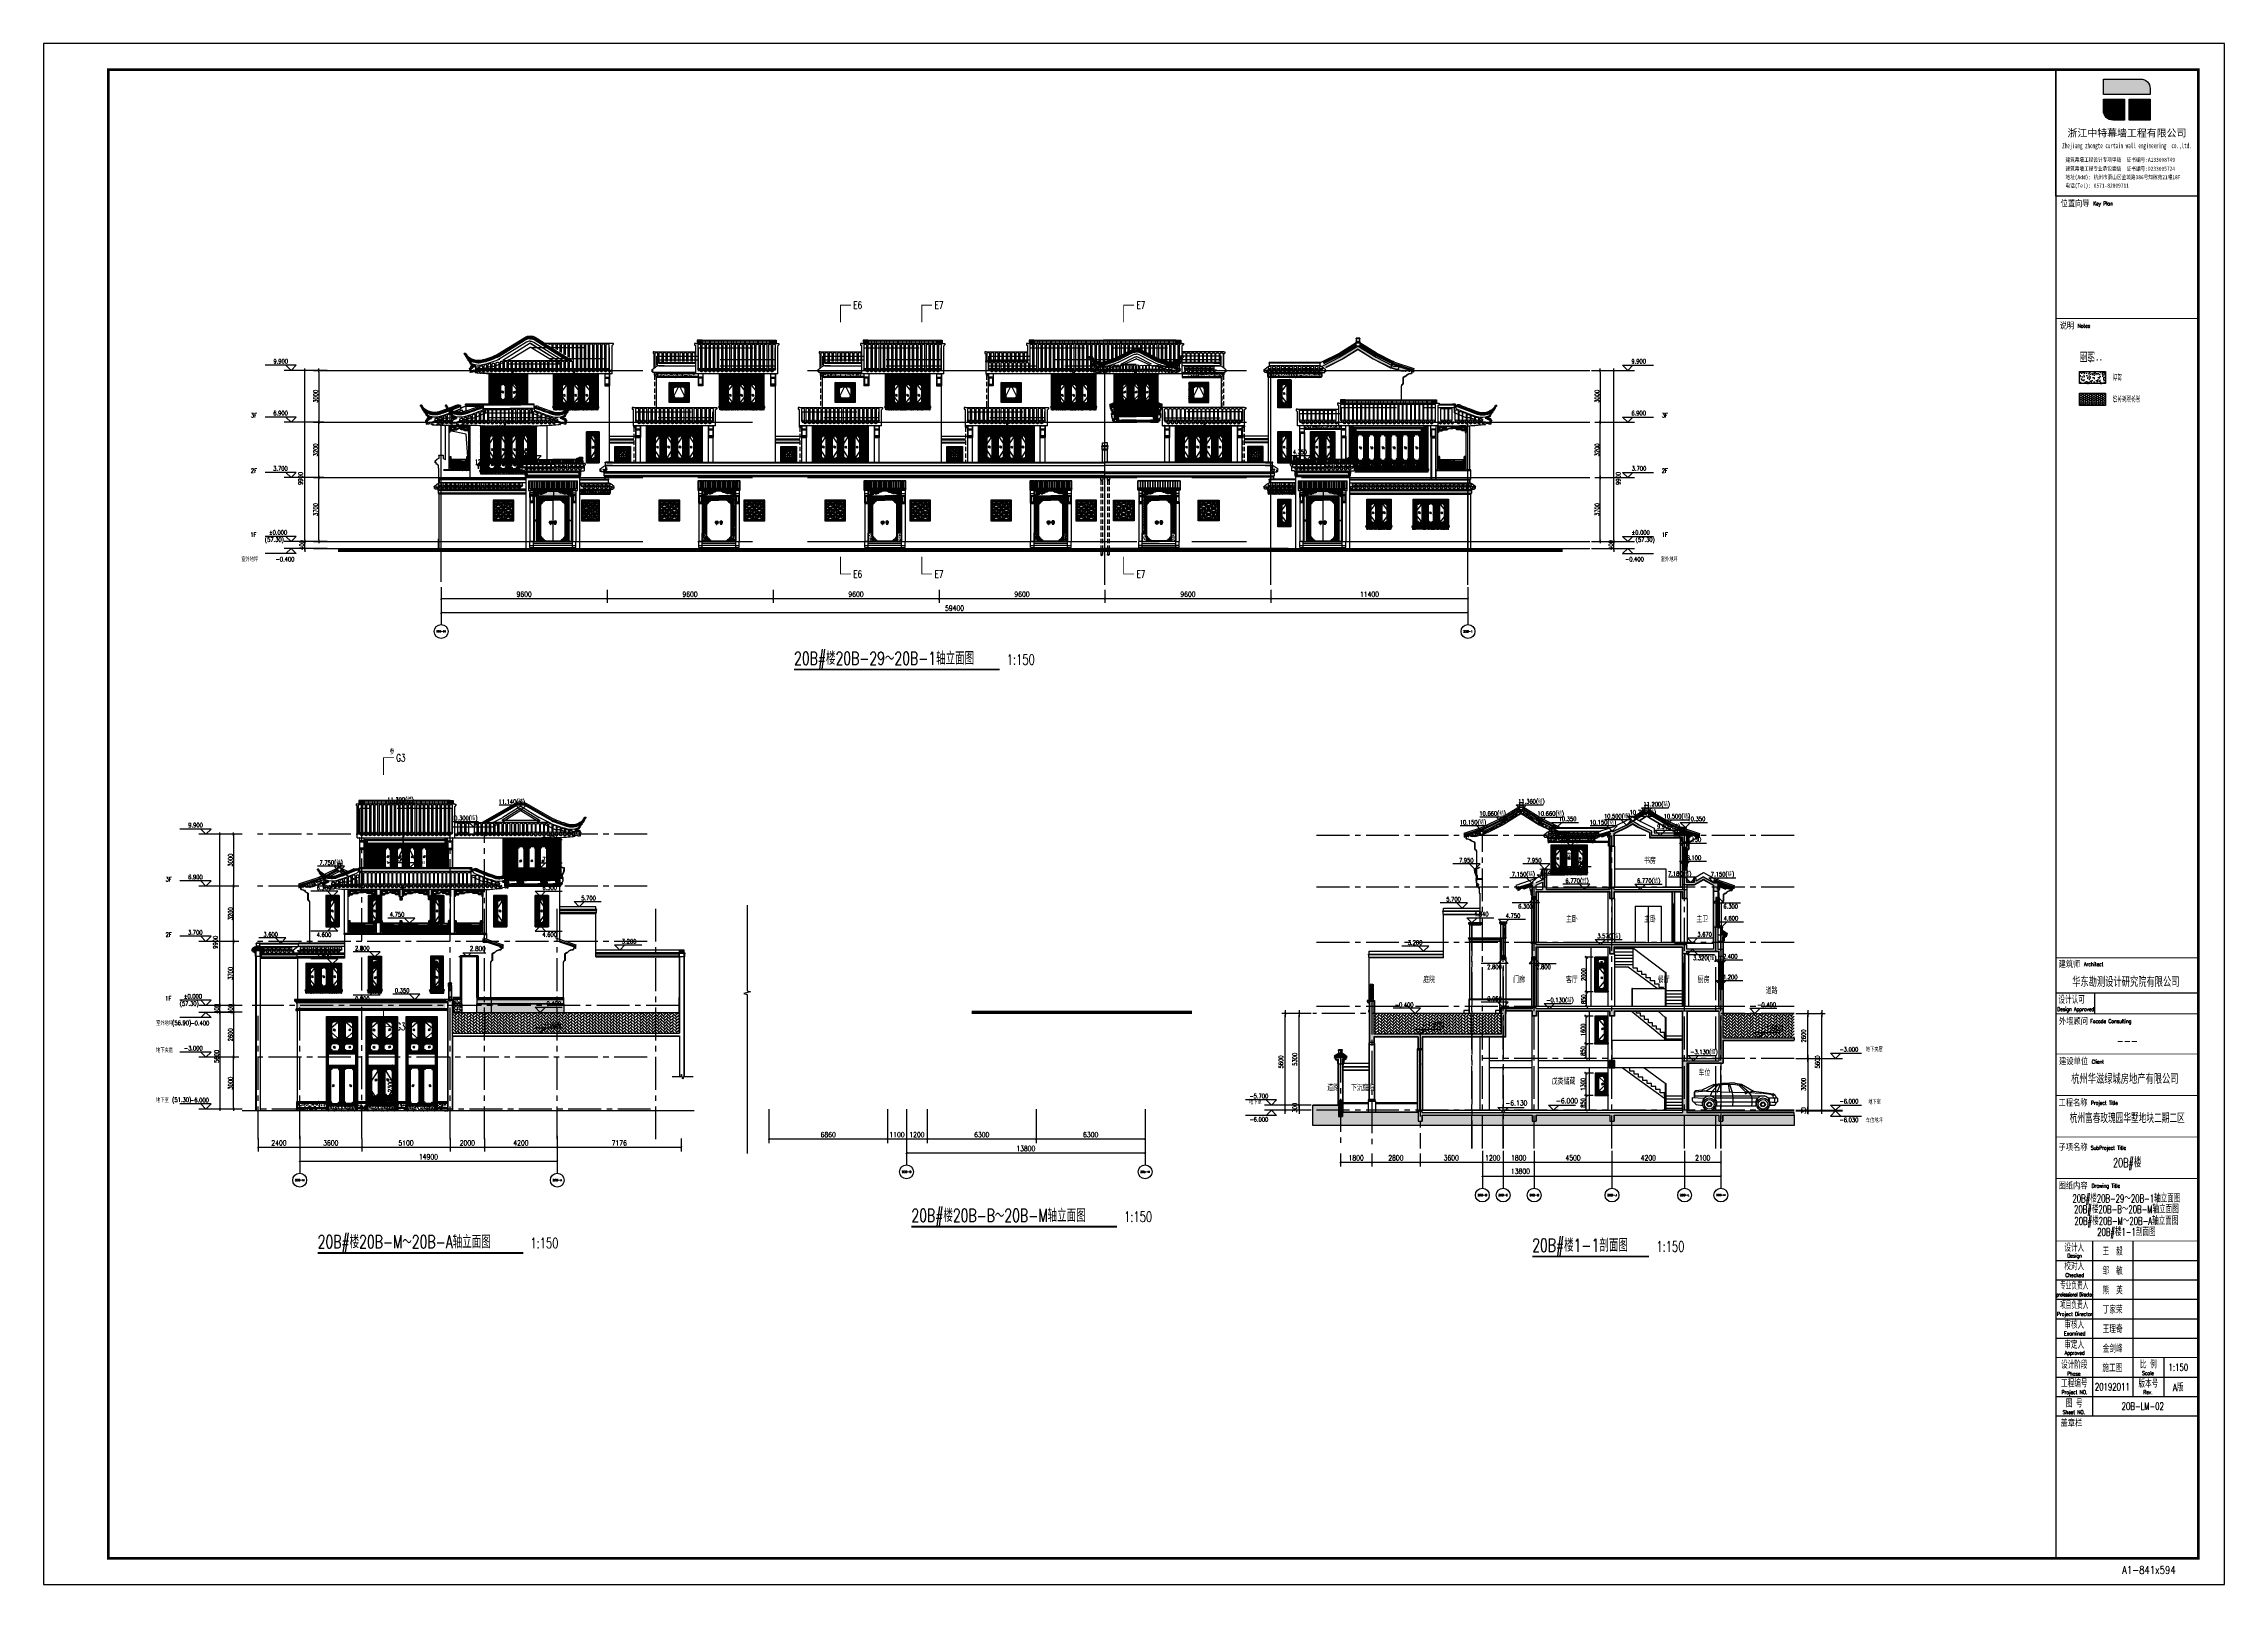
# Model space of a CAD drawing. Extents: x 296441 to 853063, y 459050 to 1117990.
# Drawn here: x 575754 to 701904, y 935057 to 1024157 of the extents above; entities that cross this region are included whole.
import ezdxf
from ezdxf.enums import TextEntityAlignment as Align
from ezdxf.xclip import XClip

# ---------------------------------------------------------------- set-up
doc = ezdxf.new("R2010")
doc.units = 0
doc.header["$LTSCALE"] = 1000
doc.header["$XCLIPFRAME"] = 0
for name, pattern in [('14-GRID$0$CENTER2', [28.575, 19.05, -3.175, 3.175, -3.175]), ('B-ELEV-S-A1$0$HIDDEN2', [4.7625, 3.175, -1.5875]), ('CENTER-1', [10, 6.25, -1.25, 1.25, -1.25]), ('CENTER2', [28.575, 19.05, -3.175, 3.175, -3.175]), ('E1-ELEV-N$0$B-ELEV-S-A1$0$HIDDEN2', [4.7625, 3.175, -1.5875]), ('E1-ELEV-N$0$DASH', [0.35, 0.25, -0.1]), ('E1-ELEV-N$0$HIDDEN', [0.375, 0.25, -0.125]), ('E1-ELEV-N$0$HIDDEN2', [4.7625, 3.175, -1.5875]), ('E1-ELEV-N$0$LPC090090$0$HIDDEN2', [4.7625, 3.175, -1.5875]), ('E1-SECT-6.000-16-24$0$B-ELEV-S-A1$0$HIDDEN2', [4.7625, 3.175, -1.5875]), ('E1-SECT-6.000-16-24$0$HIDDEN', [0.375, 0.25, -0.125]), ('E1-SECT-6.000-16-24$0$HIDDEN2', [4.7625, 3.175, -1.5875]), ('E2-E3-ELEV-N$0$B-ELEV-S-A1$0$HIDDEN2', [4.7625, 3.175, -1.5875]), ('E2-E3-ELEV-N$0$HIDDEN', [0.375, 0.25, -0.125]), ('E2-E3-ELEV-N$0$HIDDEN2', [4.7625, 3.175, -1.5875]), ('E4-ELEV-N$0$DASH', [0.35, 0.25, -0.1]), ('E4-ELEV-N$0$HIDDEN2', [4.7625, 3.175, -1.5875]), ('E4-ELEV-N$0$LPC1417$0$HIDDEN2', [4.7625, 3.175, -1.5875]), ('G-ELEV-N$0$B-ELEV-S-A1$0$HIDDEN2', [4.7625, 3.175, -1.5875]), ('G-ELEV-N$0$HIDDEN2', [4.7625, 3.175, -1.5875]), ('G-ELEV-N$0$LPC1417$0$HIDDEN2', [4.7625, 3.175, -1.5875]), ('G1-ELEV-ce-20$0$B-ELEV-S-A1$0$HIDDEN2', [4.7625, 3.175, -1.5875]), ('G1-ELEV-ce-20$0$HIDDEN2', [4.7625, 3.175, -1.5875]), ('G1-ELEV-ce-20$0$LPC1417$0$HIDDEN2', [4.7625, 3.175, -1.5875]), ('HIDDEN', [0.375, 0.25, -0.125]), ('huachuang-LM-900$0$HIDDEN2', [4.7625, 3.175, -1.5875])]:
    doc.linetypes.add(name, pattern=pattern)
for name, color, linetype in [('$1$A-ELEV-MEDM-HEVY', 2, 'Continuous'), ('0-hatch', 8, 'Continuous'), ('00-景观-剖', 6, 'Continuous'), ('00-景观-看', 7, 'Continuous'), ('1.5铝板', 3, 'Continuous'), ('12-SEC1$0$CT-01-S$0$A-ELEV-HEVY', 2, 'Continuous'), ('12-SEC1$0$E1-SECT-6.000-16-24$0$A-WALL', 1, 'Continuous'), ('12-SEC1$0$E1-SECT-6.000-16-24$0$CT-01-S$0$A-ELEV-HEVY', 2, 'Continuous'), ('14-ELEV$0$G-XREF', 2, 'Continuous'), ('14-FL01-P$0$A-WALL-FNSH', 6, 'Continuous'), ('14-GRID$0$G-GRID', 9, '14-GRID$0$CENTER2'), ('17-ELEV$0$A-ANNO-LEVL', 3, 'Continuous'), ('17-ELEV$0$A-ANNO-LEVL-TEXT-3', 7, 'Continuous'), ('17-ELEV$0$A-ANNO-TEXT', 33, 'Continuous'), ('17-ELEV$0$A-ROOM-IDEN', 4, 'Continuous'), ('17-ELEV$0$G-GRID-DIMS', 3, 'Continuous'), ('17-ELEV$0$G-XREF', 2, 'Continuous'), ('1wt', 30, 'Continuous'), ('4HATCH(填充)', 8, 'Continuous'), ('7stone', 43, 'Continuous'), ('95', 95, 'Continuous'), ('98S1-ELEV-N$0$A_PL_1', 130, 'Continuous'), ('A-ANNO-LEVL', 3, 'Continuous'), ('A-ANNO-LEVL-TEXT-3', 7, 'Continuous'), ('A-ANNO-SYMB-BUBL', 74, 'Continuous'), ('A-ANNO-TEXT', 33, 'Continuous'), ('A-DETL-MCUT', 6, 'Continuous'), ('A-DETL-PATT', 9, 'Continuous'), ('A-ELEV-HEVY', 2, 'Continuous'), ('A-ELEV-MEDM', 4, 'Continuous'), ('A-ELEV-THIN', 144, 'Continuous'), ('A-ELEV-XTHIN', 5, 'Continuous'), ('A-SECT-FNSH', 6, 'Continuous'), ('A-SECT-STONE', 42, 'Continuous'), ('A-SECT-STRU', 30, 'Continuous'), ('A-WALL', 1, 'Continuous'), ('A_FINISH', 54, 'Continuous'), ('A_H_251', 251, 'Continuous'), ('A_STAIR', 4, 'Continuous'), ('AXIS', 3, 'Continuous'), ('AXIS_TEXT', 7, 'Continuous'), ('B-ELEV-N-RF3$0$A-ELEV-MEDM', 4, 'Continuous'), ('B-ELEV-S-A1$0$A-ELEV-HDDN', 161, 'B-ELEV-S-A1$0$HIDDEN2'), ('B-ELEV-S02$0$A-ELEV-MEDM-HEVY', 2, 'Continuous'), ('B-ELEV-S02$0$A-ELEV-THIN', 144, 'Continuous'), ('DIM_ELEV', 3, 'Continuous'), ('DIM_IDEN', 3, 'Continuous'), ('E1-ELEV-N$0$$0$A-ELEV-HEVY', 2, 'Continuous'), ('E1-ELEV-N$0$A-ANNO-DIMS', 70, 'Continuous'), ('E1-ELEV-N$0$A-ELEV-HDDN', 161, 'E1-ELEV-N$0$HIDDEN2'), ('E1-ELEV-N$0$A-ELEV-HEVY', 2, 'Continuous'), ('E1-ELEV-N$0$A-ELEV-MEDM', 4, 'Continuous'), ('E1-ELEV-N$0$A-ELEV-MEDM-HEVY', 2, 'Continuous'), ('E1-ELEV-N$0$A-ELEV-PFIX', 40, 'Continuous'), ('E1-ELEV-N$0$A-ELEV-THIN', 144, 'Continuous'), ('E1-ELEV-N$0$A-ELEV-WIND', 147, 'Continuous'), ('E1-ELEV-N$0$A-ELEV-XTHIN', 5, 'Continuous'), ('E1-ELEV-N$0$A-WALL', 1, 'Continuous'), ('E1-ELEV-N$0$B-ELEV-S-A1$0$A-ELEV-HDDN', 161, 'E1-ELEV-N$0$B-ELEV-S-A1$0$HIDDEN2'), ('E1-ELEV-N$0$CT-01-E$0$A-ELEV-MEDM-HEVY', 2, 'Continuous'), ('E1-ELEV-N$0$CT-01-E$0$A-ELEV-THIN', 144, 'Continuous'), ('E1-ELEV-N$0$CT-01-E$0$G-XREF', 2, 'Continuous'), ('E1-ELEV-N$0$G-XREF', 2, 'Continuous'), ('E1-ELEV-N$0$LPC090090$0$A-ELEV-HDDN', 161, 'E1-ELEV-N$0$LPC090090$0$HIDDEN2'), ('E1-ELEV-N$0$LPM540255$0$A-ELEV-MEDM', 4, 'Continuous'), ('E1-ELEV-N$0$LPM540255$0$A-ELEV-THIN', 144, 'Continuous'), ('E1-ELEV-N$0$LPM540255$0$A-ELEV-THIN-GRAY', 252, 'Continuous'), ('E1-ELEV-N$0$LPM540255$0$A-WALL', 1, 'Continuous'), ('E1-ELEV-N$0$mt2-E$0$MT_A-ELEV-E$0$WALL-TYPE-D-2$0$A-ROOM-IDEN', 4, 'Continuous'), ('E1-SECT-6.000-16-24$0$$0$A-ELEV-HEVY', 2, 'Continuous'), ('E1-SECT-6.000-16-24$0$$0$A-ELEV-XTHN-GRAY', 252, 'Continuous'), ('E1-SECT-6.000-16-24$0$01-ELEV-ALL$0$A-ELEV-MEDM-HEVY', 2, 'Continuous'), ('E1-SECT-6.000-16-24$0$4HATCH(填充)', 254, 'Continuous'), ('E1-SECT-6.000-16-24$0$A-COLS', 30, 'Continuous'), ('E1-SECT-6.000-16-24$0$A-DETL-INSL', 5, 'Continuous'), ('E1-SECT-6.000-16-24$0$A-ELEV-HDDN', 161, 'E1-SECT-6.000-16-24$0$HIDDEN2'), ('E1-SECT-6.000-16-24$0$A-ELEV-HEVY', 2, 'Continuous'), ('E1-SECT-6.000-16-24$0$A-ELEV-MEDM', 4, 'Continuous'), ('E1-SECT-6.000-16-24$0$A-ELEV-MEDM-HEVY', 2, 'Continuous'), ('E1-SECT-6.000-16-24$0$A-ELEV-THIN', 144, 'Continuous'), ('E1-SECT-6.000-16-24$0$A-ELEV-THIN-GRAY', 252, 'Continuous'), ('E1-SECT-6.000-16-24$0$A-ELEV-XTHIN', 5, 'Continuous'), ('E1-SECT-6.000-16-24$0$A-OVLK', 140, 'Continuous'), ('E1-SECT-6.000-16-24$0$A-PKNG-CARS', 252, 'Continuous'), ('E1-SECT-6.000-16-24$0$A-SECT-FNSH', 6, 'Continuous'), ('E1-SECT-6.000-16-24$0$A-SECT-MATE', 205, 'Continuous'), ('E1-SECT-6.000-16-24$0$A-SECT-PATT', 251, 'Continuous'), ('E1-SECT-6.000-16-24$0$A-SECT-STONE', 42, 'Continuous'), ('E1-SECT-6.000-16-24$0$A-SECT-STRU', 30, 'Continuous'), ('E1-SECT-6.000-16-24$0$A-SECT-WIND', 155, 'Continuous'), ('E1-SECT-6.000-16-24$0$A-SECT-WOOD', 17, 'Continuous'), ('E1-SECT-6.000-16-24$0$A-WALL', 1, 'Continuous'), ('E1-SECT-6.000-16-24$0$A_CUR_FRAME', 112, 'Continuous'), ('E1-SECT-6.000-16-24$0$B-ELEV-N-RF3$0$A-ELEV-MEDM', 4, 'Continuous'), ('E1-SECT-6.000-16-24$0$B-ELEV-S-A1$0$A-ELEV-HDDN', 161, 'E1-SECT-6.000-16-24$0$B-ELEV-S-A1$0$HIDDEN2'), ('E1-SECT-6.000-16-24$0$CT-01-S$0$A-ELEV-HEVY', 2, 'Continuous'), ('E1-SECT-6.000-16-24$0$CT-01-S$0$A-ELEV-THIN', 144, 'Continuous'), ('E1-SECT-6.000-16-24$0$G-XREF', 2, 'Continuous'), ('E1-SECT-6.000-16-24$0$J04$0$A-DETL-FNSH', 6, 'Continuous'), ('E1-SECT-6.000-16-24$0$XJ-01-S$0$A-DETL-STONE', 42, 'Continuous'), ('E1-SECT-6.000-16-24$0$yankou-E-01$0$A-ELEV-MEDM', 4, 'Continuous'), ('E1-SECT-6.000-16-24$0$yankou-E-01$0$A-ELEV-THIN', 144, 'Continuous'), ('E1-SECT-6.000-16-24$0$yankou-E-01$0$A_CUR_STONE', 35, 'Continuous'), ('E1-SECT-6.000-16-24$0$yankou-E-01$0$G-XREF', 2, 'Continuous'), ('E1-SECT-6.000-16-24$0$ZT1_Dim---标注---PM、LM、DY、JD', 252, 'Continuous'), ('E1-TEXT-SECT$0$A-ANNO-LEVL', 3, 'Continuous'), ('E1-TEXT-SECT$0$A-ANNO-LEVL-TEXT', 255, 'Continuous'), ('E1-TEXT-SECT$0$A-ROOM-IDEN', 4, 'Continuous'), ('E2-E3-ELEV-N$0$$0$A-ELEV-HEVY', 2, 'Continuous'), ('E2-E3-ELEV-N$0$A-ANNO-DIMS', 70, 'Continuous'), ('E2-E3-ELEV-N$0$A-ELEV-HDDN', 161, 'E2-E3-ELEV-N$0$HIDDEN2'), ('E2-E3-ELEV-N$0$A-ELEV-HEVY', 2, 'Continuous'), ('E2-E3-ELEV-N$0$A-ELEV-MEDM', 4, 'Continuous'), ('E2-E3-ELEV-N$0$A-ELEV-MEDM-HEVY', 2, 'Continuous'), ('E2-E3-ELEV-N$0$A-ELEV-PFIX', 40, 'Continuous'), ('E2-E3-ELEV-N$0$A-ELEV-THIN', 144, 'Continuous'), ('E2-E3-ELEV-N$0$A-ELEV-THIN-GRAY', 252, 'Continuous'), ('E2-E3-ELEV-N$0$A-ELEV-XTHIN', 5, 'Continuous'), ('E2-E3-ELEV-N$0$A-SECT-PATT', 9, 'Continuous'), ('E2-E3-ELEV-N$0$B-ELEV-N-RF3$0$A-ELEV-MEDM', 4, 'Continuous'), ('E2-E3-ELEV-N$0$B-ELEV-S-A1$0$A-ELEV-HDDN', 161, 'E2-E3-ELEV-N$0$B-ELEV-S-A1$0$HIDDEN2'), ('E2-E3-ELEV-N$0$CT-01-E$0$A-ELEV-MEDM-HEVY', 2, 'Continuous'), ('E2-E3-ELEV-N$0$CT-01-E$0$A-ELEV-THIN', 144, 'Continuous'), ('E2-E3-ELEV-N$0$CT-01-E$0$G-XREF', 2, 'Continuous'), ('E2-E3-ELEV-N$0$G-XREF', 2, 'Continuous'), ('E2-E3-ELEV-N$0$LPM540255$0$A-ELEV-MEDM', 4, 'Continuous'), ('E2-E3-ELEV-N$0$LPM540255$0$A-ELEV-THIN', 144, 'Continuous'), ('E2-E3-ELEV-N$0$LPM540255$0$A-ELEV-THIN-GRAY', 252, 'Continuous'), ('E2-E3-ELEV-N$0$LPM540255$0$A-WALL', 1, 'Continuous'), ('E2-E3-ELEV-N$0$！！！修改标记', 2, 'Continuous'), ('E2-E3-ELEV-S$0$$0$A-ELEV-HEVY', 2, 'Continuous'), ('E2-E3-ELEV-S$0$A-ELEV-HEVY', 2, 'Continuous'), ('E2-E3-ELEV-S$0$A-ELEV-XTHIN', 5, 'Continuous'), ('E2-E3-ELEV-S$0$G-XREF', 2, 'Continuous'), ('E4-ELEV-N$0$$0$A-ELEV-HEVY', 2, 'Continuous'), ('E4-ELEV-N$0$A-ELEV-HDDN', 161, 'E4-ELEV-N$0$HIDDEN2'), ('E4-ELEV-N$0$A-ELEV-HEVY', 2, 'Continuous'), ('E4-ELEV-N$0$A-ELEV-MEDM', 4, 'Continuous'), ('E4-ELEV-N$0$A-ELEV-MEDM-HEVY', 2, 'Continuous'), ('E4-ELEV-N$0$A-ELEV-THIN', 144, 'Continuous'), ('E4-ELEV-N$0$A-ELEV-THIN-GRAY', 252, 'Continuous'), ('E4-ELEV-N$0$A-ELEV-WIND', 147, 'Continuous'), ('E4-ELEV-N$0$A-ELEV-XTHIN', 5, 'Continuous'), ('E4-ELEV-N$0$A-HOLE', 211, 'Continuous'), ('E4-ELEV-N$0$B-ELEV-N-RF3$0$A-ELEV-MEDM', 4, 'Continuous'), ('E4-ELEV-N$0$CT-01-E$0$A-ELEV-MEDM-HEVY', 2, 'Continuous'), ('E4-ELEV-N$0$CT-01-E$0$A-ELEV-THIN', 144, 'Continuous'), ('E4-ELEV-N$0$CT-01-E$0$G-XREF', 2, 'Continuous'), ('E4-ELEV-N$0$ELEV-3_8400$0$A-ELEV-MEDM', 4, 'Continuous'), ('E4-ELEV-N$0$G-XREF', 2, 'Continuous'), ('E4-ELEV-N$0$LPC1417$0$A-ELEV-HDDN', 161, 'E4-ELEV-N$0$LPC1417$0$HIDDEN2'), ('E4-ELEV-N$0$LPC1417$0$A-ELEV-MEDM', 4, 'Continuous'), ('E4-ELEV-N$0$LPC1417$0$A-ELEV-THIN', 145, 'Continuous'), ('E4-ELEV-N$0$LPC1417$0$A-ELEV-WIND', 147, 'Continuous'), ('E4-ELEV-N$0$LPC1417$0$G-XREF', 2, 'Continuous'), ('E4-ELEV-N$0$LPM540255$0$A-ELEV-MEDM', 4, 'Continuous'), ('E4-ELEV-N$0$LPM540255$0$A-ELEV-THIN', 144, 'Continuous'), ('E4-ELEV-N$0$LPM540255$0$A-ELEV-THIN-GRAY', 252, 'Continuous'), ('E4-ELEV-N$0$LPM540255$0$A-WALL', 1, 'Continuous'), ('E4-ELEV-N$0$mt2-E$0$A-ELEV-OTLN', 1, 'Continuous'), ('E4-ELEV-S$0$A-ELEV-THIN', 144, 'Continuous'), ('ELEV-4$0$A-ELEV-MEDM', 4, 'Continuous'), ('ELEV-4$0$A-ELEV-OVLK', 153, 'Continuous'), ('G-ELEV-ce-TEXT$0$A-ANNO-LEVL', 3, 'Continuous'), ('G-ELEV-ce-TEXT$0$A-ANNO-LEVL-TEXT', 255, 'Continuous'), ('G-ELEV-N$0$A-ANNO-DIMS', 70, 'Continuous'), ('G-ELEV-N$0$A-ELEV-HDDN', 161, 'G-ELEV-N$0$HIDDEN2'), ('G-ELEV-N$0$A-ELEV-HEVY', 2, 'Continuous'), ('G-ELEV-N$0$A-ELEV-MEDM', 4, 'Continuous'), ('G-ELEV-N$0$A-ELEV-MEDM-HEVY', 2, 'Continuous'), ('G-ELEV-N$0$A-ELEV-THIN', 144, 'Continuous'), ('G-ELEV-N$0$A-ELEV-THIN-GRAY', 252, 'Continuous'), ('G-ELEV-N$0$A-ELEV-XTHIN', 5, 'Continuous'), ('G-ELEV-N$0$B-ELEV-N-RF3$0$A-ELEV-MEDM', 4, 'Continuous'), ('G-ELEV-N$0$B-ELEV-S-A1$0$A-ELEV-HDDN', 161, 'G-ELEV-N$0$B-ELEV-S-A1$0$HIDDEN2'), ('G-ELEV-N$0$CT-01-S$0$A-ELEV-HEVY', 2, 'Continuous'), ('G-ELEV-N$0$CT-01-S$0$A-ELEV-THIN', 144, 'Continuous'), ('G-ELEV-N$0$ELEV-3_8400$0$A-ELEV-MEDM', 4, 'Continuous'), ('G-ELEV-N$0$G-XREF', 2, 'Continuous'), ('G-ELEV-N$0$LPC1417$0$A-ELEV-HDDN', 161, 'G-ELEV-N$0$LPC1417$0$HIDDEN2'), ('G-ELEV-N$0$LPC1417$0$A-ELEV-MEDM', 4, 'Continuous'), ('G-ELEV-N$0$LPC1417$0$A-ELEV-THIN', 145, 'Continuous'), ('G-ELEV-N$0$LPC1417$0$A-ELEV-WIND', 147, 'Continuous'), ('G-ELEV-N$0$LPC1417$0$G-XREF', 2, 'Continuous'), ('G-ELEV-N$0$LPM540255$0$A-ELEV-MEDM', 4, 'Continuous'), ('G-ELEV-N$0$LPM540255$0$A-ELEV-THIN', 144, 'Continuous'), ('G-ELEV-N$0$LPM540255$0$A-ELEV-THIN-GRAY', 252, 'Continuous'), ('G-ELEV-N$0$LPM540255$0$A-WALL', 1, 'Continuous'), ('G-ELEV-N$0$mt2-E$0$A-ELEV-OTLN', 1, 'Continuous'), ('G-ELEV-N$0$yankou-E-01$0$A-ELEV-MEDM', 4, 'Continuous'), ('G-ELEV-N$0$yankou-E-01$0$A-ELEV-THIN', 144, 'Continuous'), ('G-ELEV-N$0$yankou-E-01$0$A_CUR_STONE', 35, 'Continuous'), ('G-ELEV-N$0$yankou-E-01$0$G-XREF', 2, 'Continuous'), ('G-ELEV-S$0$A-ELEV-HEVY', 2, 'Continuous'), ('G-ELEV-S$0$A-ELEV-XTHIN', 5, 'Continuous'), ('G-ELEV-S$0$LPM7729$0$A-ELEV-XTHIN', 5, 'Continuous'), ('G-GRID', 8, 'CENTER2'), ('G-GRID-DIMS', 3, 'Continuous'), ('G-GRID-IDEN', 4, 'Continuous'), ('G-GRID-TEXT', 33, 'Continuous'), ('G-XREF', 2, 'Continuous'), ('G1-ELEV-ce$0$A-ELEV-THIN', 144, 'Continuous'), ('G1-ELEV-ce-20$0$A-ANNO-DIMS', 70, 'Continuous'), ('G1-ELEV-ce-20$0$A-ELEV-HDDN', 161, 'G1-ELEV-ce-20$0$HIDDEN2'), ('G1-ELEV-ce-20$0$A-ELEV-HEVY', 2, 'Continuous'), ('G1-ELEV-ce-20$0$A-ELEV-MEDM', 4, 'Continuous'), ('G1-ELEV-ce-20$0$A-ELEV-MEDM-HEVY', 2, 'Continuous'), ('G1-ELEV-ce-20$0$A-ELEV-THIN', 144, 'Continuous'), ('G1-ELEV-ce-20$0$A-ELEV-THIN-GRAY', 252, 'Continuous'), ('G1-ELEV-ce-20$0$A-ELEV-XTHIN', 5, 'Continuous'), ('G1-ELEV-ce-20$0$A-SECT-FNSH', 6, 'Continuous'), ('G1-ELEV-ce-20$0$A-WALL', 1, 'Continuous'), ('G1-ELEV-ce-20$0$B-ELEV-N-RF3$0$A-ELEV-MEDM', 4, 'Continuous'), ('G1-ELEV-ce-20$0$B-ELEV-S-A1$0$A-ELEV-HDDN', 161, 'G1-ELEV-ce-20$0$B-ELEV-S-A1$0$HIDDEN2'), ('G1-ELEV-ce-20$0$CT-01-S$0$A-ELEV-HEVY', 2, 'Continuous'), ('G1-ELEV-ce-20$0$CT-01-S$0$A-ELEV-THIN', 144, 'Continuous'), ('G1-ELEV-ce-20$0$CT-02-S$0$A-ELEV-HEVY', 2, 'Continuous'), ('G1-ELEV-ce-20$0$CT-02-S$0$A-ELEV-THIN', 144, 'Continuous'), ('G1-ELEV-ce-20$0$ELEV-3_8400$0$A-ELEV-MEDM', 4, 'Continuous'), ('G1-ELEV-ce-20$0$G-GRID-IDEN', 4, 'Continuous'), ('G1-ELEV-ce-20$0$G-XREF', 2, 'Continuous'), ('G1-ELEV-ce-20$0$LPC1417$0$A-ELEV-HDDN', 161, 'G1-ELEV-ce-20$0$LPC1417$0$HIDDEN2'), ('G1-ELEV-ce-20$0$LPC1417$0$A-ELEV-MEDM', 4, 'Continuous'), ('G1-ELEV-ce-20$0$LPC1417$0$A-ELEV-THIN', 145, 'Continuous'), ('G1-ELEV-ce-20$0$LPC1417$0$A-ELEV-WIND', 147, 'Continuous'), ('G1-ELEV-ce-20$0$LPC1417$0$G-XREF', 2, 'Continuous'), ('G1-ELEV-ce-20$0$LPM310295$0$A-ELEV-HEVY', 2, 'Continuous'), ('G1-ELEV-ce-20$0$LPM310295$0$A-ELEV-MEDM', 4, 'Continuous'), ('G1-ELEV-ce-20$0$LPM310295$0$A-ELEV-WIND', 147, 'Continuous'), ('G1-ELEV-ce-20$0$LPM540255$0$A-ELEV-MEDM', 4, 'Continuous'), ('G1-ELEV-ce-20$0$LPM540255$0$A-ELEV-THIN', 144, 'Continuous'), ('G1-ELEV-ce-20$0$LPM540255$0$A-ELEV-THIN-GRAY', 252, 'Continuous'), ('G1-ELEV-ce-20$0$LPM540255$0$A-WALL', 1, 'Continuous'), ('G1-ELEV-ce-20$0$yankou-E-01$0$A-ELEV-MEDM', 4, 'Continuous'), ('G1-ELEV-ce-20$0$yankou-E-01$0$A-ELEV-THIN', 144, 'Continuous'), ('G1-ELEV-ce-20$0$yankou-E-01$0$A_CUR_STONE', 35, 'Continuous'), ('G1-ELEV-ce-20$0$yankou-E-01$0$G-XREF', 2, 'Continuous'), ('G1-ELEV-N$0$A-ELEV-MEDM', 4, 'Continuous'), ('H-ELEV-ce-E$0$A-ELEV-HEVY', 2, 'Continuous'), ('H-ELEV-ce-E-21$0$A-ELEV-MEDM', 4, 'Continuous'), ('H-ELEV-ce-E-21$0$LPM310295$0$A-ELEV-HEVY', 2, 'Continuous'), ('H-ELEV-ce-E-21$0$LPM310295$0$A-ELEV-MEDM', 4, 'Continuous'), ('H-ELEV-ce-E-21$0$LPM310295$0$A-ELEV-THIN', 145, 'Continuous'), ('H1-ELEV-N$0$LPM310295$0$A-ELEV-HEVY', 2, 'Continuous'), ('H1-ELEV-N$0$LPM310295$0$A-ELEV-MEDM', 4, 'Continuous'), ('H1-ELEV-N$0$LPM310295$0$A-ELEV-THIN', 145, 'Continuous'), ('huachuang-LM-900$0$A-DETL-OVLK', 133, 'Continuous'), ('huachuang-LM-900$0$A-ELEV-HDDN', 161, 'huachuang-LM-900$0$HIDDEN2'), ('huachuang-LM-900$0$ele-ss-line', 155, 'Continuous'), ('huachuang-LM-900$0$FUR', 155, 'Continuous'), ('huachuangN$0$A-ELEV-THIN', 144, 'Continuous'), ('huachuangN$0$A-OVLK', 140, 'Continuous'), ('huachuangN$0$A-SECT-STONE', 42, 'Continuous'), ('huachuangN$0$A-SECT-WIND', 155, 'Continuous'), ('huachuangN$0$A-WALL', 1, 'Continuous'), ('huachuangN$0$A-WIND', 4, 'Continuous'), ('J04$0$A-DETL-FNSH', 6, 'Continuous'), ('LPC2118a$0$A-ELEV-OVLK', 153, 'Continuous'), ('menchuangtao1$0$A-DETL-STONE', 42, 'Continuous'), ('menchuangtao1$0$A-WALL', 1, 'Continuous'), ('menchuangtao1$0$A_CUR_FRAME', 112, 'Continuous'), ('menchuangtao2$0$A-DETL-STONE', 42, 'Continuous'), ('menchuangtao2$0$A-WALL', 1, 'Continuous'), ('mentao100$0$A-SECT-FNSH', 6, 'Continuous'), ('mentao100$0$A-SECT-STONE', 42, 'Continuous'), ('mentao100$0$A-WALL', 1, 'Continuous'), ('mt1-E$0$MT_A-ELEV-E$0$A-ELEV-MEDM-HEVY', 2, 'Continuous'), ('mt2-E$0$A-ELEV-MEDM', 4, 'Continuous'), ('mt2-E$0$A-ELEV-THIN', 145, 'Continuous'), ('mt2-E$0$A-ELEV-WIND', 147, 'Continuous'), ('mt2-E$0$M3-ELEV$0$A-ELEV-MEDM', 4, 'Continuous'), ('mt2-E$0$M3-ELEV$0$A-ELEV-THIN', 145, 'Continuous'), ('mt2-E$0$MT_A-ELEV-E$0$WALL-TYPE-D-2$0$A-ELEV-MEDM-HEVY', 2, 'Continuous'), ('PUB_DIM', 3, 'Continuous'), ('PUB_TEXT', 7, 'Continuous'), ('SL-CXJ-001', 4, 'Continuous'), ('WALL-TYPE-D-2$0$A-ELEV-MEDM-HEVY', 2, 'Continuous'), ('WALL-TYPE-D-2$0$A-ELEV-THIN', 144, 'Continuous'), ('WALL-TYPE-DETL-W$0$A-ELEV-MEDM', 4, 'Continuous'), ('WALL-TYPE-DETL-W$0$A-ELEV-THIN', 145, 'Continuous'), ('WALL-TYPE-DETL-W$0$A-ELEV-THIN-GRAY', 252, 'Continuous'), ('WALL-TYPE-DETL-W$0$A-SECT-WOOD', 17, 'Continuous'), ('ZT0_默认图层-----PM、LM、DY、JD', 7, 'Continuous'), ('ZT1_Dim---文字---PM、LM、DY、JD', 7, 'Continuous'), ('ZT1_Dim---标注---PM、LM、DY、JD', 252, 'Continuous'), ('ZT1_Dim---符号---PM、LM、DY、JD', 3, 'Continuous'), ('ZT1_通用--Wall---PM、LM、DY、JD', 5, 'Continuous'), ('ZT1_通用--图框---PM、LM、DY、JD', 150, 'Continuous'), ('ZT1_通用--填充---PM、LM、DY、JD', 8, 'Continuous'), ('ZT2_分格--外轮廓-----LM、DY', 7, 'Continuous'), ('ZT2_分格--轮廓-------LM、DY', 80, 'Continuous'), ('ZT3_辅材--其他---------------JD', 1, 'Continuous'), ('ZT3_面板--石材板-PM、LM、DY、JD', 45, 'Continuous'), ('ZT3_面板--粉刷---------------JD', 8, 'Continuous'), ('ZT批注[疑问]', 1, 'Continuous'), ('主框线', 4, 'Continuous'), ('分格线', 55, 'Continuous'), ('副框内口线', 6, 'Continuous'), ('花格栅', 6, 'Continuous'), ('铝合金花格条', 5, 'Continuous')]:
    doc.layers.add(name, color=color, linetype=linetype)
for name, color, linetype, plot in [('3GC(钢型材)', 40, 'Continuous', False), ('E1-ELEV-N$0$CT-01-E$0$A(750)$0$A-ANNO-NPLT', 215, 'Continuous', False), ('E1-SECT-6.000-16-24$0$yankou-E-01$0$A-ANNO-NPLT', 215, 'Continuous', False), ('E2-E3-ELEV-N$0$CT-01-E$0$A(750)$0$A-ANNO-NPLT', 215, 'Continuous', False), ('E2-E3-ELEV-N$0$ENTR-DETL-P$0$A-ANNO-NPLT', 215, 'Continuous', False), ('E4-ELEV-N$0$CT-01-E$0$A(750)$0$A-ANNO-NPLT', 215, 'Continuous', False), ('G-ELEV-N$0$A(750)$0$A-ANNO-NPLT', 215, 'Continuous', False), ('G-ELEV-N$0$A-ANNO-NPLT', 215, 'Continuous', False), ('G-ELEV-N$0$yankou-E-01$0$A-ANNO-NPLT', 215, 'Continuous', False), ('G1-ELEV-ce-20$0$A(750)$0$A-ANNO-NPLT', 215, 'Continuous', False), ('G1-ELEV-ce-20$0$yankou-E-01$0$A-ANNO-NPLT', 215, 'Continuous', False), ('G1-ELEV-ce-20$0$！！！修改标记', 2, 'Continuous', False)]:
    doc.layers.add(name, color=color, linetype=linetype, plot=plot)
for name, color, linetype, lineweight in [('98S1-ELEV-N$0$A_PL_4', 138, 'Continuous', 9), ('A_PL_4', 138, 'Continuous', 9), ('E1-ELEV-N$0$A_PL_4', 138, 'Continuous', 9), ('E2-E3-ELEV-N$0$A_PL_4', 138, 'Continuous', 9), ('G-ELEV-N$0$A_PL_4', 138, 'Continuous', 9), ('G1-ELEV-ce-20$0$A_PL_4', 138, 'Continuous', 9)]:
    doc.layers.add(name, color=color, linetype=linetype, lineweight=lineweight)
doc.styles.add('-宋体', font='', dxfattribs={"width": 0.8})
doc.styles.add('17-ELEV$0$GOA_01_thin_0.75', font='romans.shx', dxfattribs={"width": 0.75, "bigfont": 'hzdx.shx'})
doc.styles.add('_TCH_AXIS', font='COMPLEX', dxfattribs={"bigfont": 'GBCBIG'})
doc.styles.add('_TCH_DIM', font='SIMPLEX', dxfattribs={"bigfont": 'GBCBIG'})
doc.styles.add('_TCH_DIM_T3', font='SIMPLEX', dxfattribs={"width": 0.705882, "bigfont": 'GBCBIG'})
doc.styles.add('_TCH_LABEL', font='COMPLEX', dxfattribs={"bigfont": 'GBCBIG'})
doc.styles.add('E1-SECT-6.000-16-24$0$Standard', font='')
doc.styles.add('E1-SECT-6.000-16-24$0$yankou-E-01$0$GOA_01_thin_0.75', font='romans.shx', dxfattribs={"width": 0.75, "bigfont": 'hzdx.shx'})
doc.styles.add('E1-TEXT-SECT$0$GOA_01_thin_0.75', font='romans.shx', dxfattribs={"width": 0.75, "bigfont": 'hzdx.shx'})
doc.styles.add('G-ELEV-ce-TEXT$0$GOA_01_thin_0.75', font='romans.shx', dxfattribs={"width": 0.75, "bigfont": 'hzdx.shx'})
doc.styles.add('G-ELEV-N$0$yankou-E-01$0$GOA_01_thin_0.75', font='romans.shx', dxfattribs={"width": 0.75, "bigfont": 'hzdx.shx'})
doc.styles.add('G1-ELEV-ce-20$0$yankou-E-01$0$GOA_01_thin_0.75', font='romans.shx', dxfattribs={"width": 0.75, "bigfont": 'hzdx.shx'})
doc.styles.add('GOA_01_thin_0.75', font='romans.shx', dxfattribs={"width": 0.75, "bigfont": 'hzdx.shx'})
doc.styles.add('GOA_04_COMPLEX_1.00', font='complex.shx')
doc.styles.add('ZT-DIMSTYLE', font='ROMANS.shx', dxfattribs={"width": 0.7, "bigfont": 'CHINESE.shx'})
doc.styles.add('ZT-STYLE', font='ROMANS.shx', dxfattribs={"width": 0.7, "bigfont": 'CHINESE.shx'})
doc.styles.add('ZT_图框1', font='ROMANS', dxfattribs={"width": 0.8, "bigfont": 'CHINESE'})
doc.styles.add('ZT_图框2', font='', dxfattribs={"width": 0.8})
doc.styles.add('ZT_文字标注', font='ROMANS.shx', dxfattribs={"width": 0.7, "bigfont": '@1chinese.shx'})
doc.styles.add('卓越符号', font='ROMANS.shx', dxfattribs={"width": 0.7, "bigfont": 'CHINESE.shx'})
doc.styles.get('-宋体').set_extended_font_data('SimSun')
doc.styles.get('E1-SECT-6.000-16-24$0$Standard').set_extended_font_data('SimSun')
doc.styles.get('ZT_图框2').set_extended_font_data('NSimSun')
doc.dimstyles.new('17-ELEV$0$GOA_DIMN100', dxfattribs={"dimtxt": 250, "dimasz": 100, "dimexe": 200, "dimexo": 100, "dimgap": 75, "dimtad": 0, "dimdec": 0, "dimzin": 0, "dimdsep": 46, "dimtxsty": '17-ELEV$0$GOA_01_thin_0.75', "dimblk": '17-ELEV$0$TICK-3', "dimcen": 0, "dimclrd": 256, "dimclre": 256, "dimclrt": 7, "dimazin": 0, "dimtfac": 0.5, "dimtdec": 0, "dimtix": 1, "dimtmove": 2, "dimatfit": 2, "dimldrblk": '17-ELEV$0$TICK-arow', "dimfxl": 0, "dimtvp": 1, "dimtolj": 1, "dimtzin": 0, "dimlwd": -1, "dimlwe": -1, "dimarcsym": 0})
doc.dimstyles.new('_TCH_ARCH&&100', dxfattribs={"dimtxt": 297.5, "dimasz": 100, "dimexe": 250, "dimexo": 300, "dimgap": 100, "dimtad": 1, "dimdec": 0, "dimzin": 0, "dimdsep": 46, "dimtxsty": '_TCH_DIM_T3', "dimblk": 'ARCHTICK', "dimcen": 0.09, "dimclrt": 7, "dimazin": 2, "dimtfac": 1, "dimtdec": 0, "dimtix": 1, "dimtmove": 2, "dimatfit": 3, "dimfxl": 0, "dimtolj": 1, "dimtzin": 0, "dimarcsym": 0})
doc.dimstyles.new('E1-SECT-6.000-16-24$0$yankou-E-01$0$GOA_DIMN10', dxfattribs={"dimscale": 0.1, "dimtxt": 250, "dimasz": 100, "dimexe": 200, "dimexo": 100, "dimgap": 75, "dimtad": 1, "dimdec": 0, "dimzin": 0, "dimdsep": 46, "dimtxsty": 'E1-SECT-6.000-16-24$0$yankou-E-01$0$GOA_01_thin_0.75', "dimblk": 'E1-SECT-6.000-16-24$0$yankou-E-01$0$TICK-3', "dimcen": 0, "dimclrd": 256, "dimclre": 256, "dimclrt": 7, "dimazin": 0, "dimtfac": 0.5, "dimtdec": 0, "dimtix": 1, "dimtmove": 2, "dimatfit": 0, "dimldrblk": 'E1-SECT-6.000-16-24$0$yankou-E-01$0$TICK-arow', "dimfxl": 0, "dimtvp": 1, "dimtolj": 1, "dimtzin": 0, "dimlwd": -1, "dimlwe": -1, "dimarcsym": 0})
doc.dimstyles.new('G-ELEV-N$0$yankou-E-01$0$GOA_DIMN10', dxfattribs={"dimscale": 0.1, "dimtxt": 250, "dimasz": 100, "dimexe": 200, "dimexo": 100, "dimgap": 75, "dimtad": 1, "dimdec": 0, "dimzin": 0, "dimdsep": 46, "dimtxsty": 'G-ELEV-N$0$yankou-E-01$0$GOA_01_thin_0.75', "dimblk": 'G-ELEV-N$0$yankou-E-01$0$TICK-3', "dimcen": 0, "dimclrd": 256, "dimclre": 256, "dimclrt": 7, "dimazin": 0, "dimtfac": 0.5, "dimtdec": 0, "dimtix": 1, "dimtmove": 2, "dimatfit": 0, "dimldrblk": 'G-ELEV-N$0$yankou-E-01$0$TICK-arow', "dimfxl": 0, "dimtvp": 1, "dimtolj": 1, "dimtzin": 0, "dimlwd": -1, "dimlwe": -1, "dimarcsym": 0})
doc.dimstyles.new('G1-ELEV-ce-20$0$yankou-E-01$0$GOA_DIMN10', dxfattribs={"dimscale": 0.1, "dimtxt": 250, "dimasz": 100, "dimexe": 200, "dimexo": 100, "dimgap": 75, "dimtad": 1, "dimdec": 0, "dimzin": 0, "dimdsep": 46, "dimtxsty": 'G1-ELEV-ce-20$0$yankou-E-01$0$GOA_01_thin_0.75', "dimblk": 'G1-ELEV-ce-20$0$yankou-E-01$0$TICK-3', "dimcen": 0, "dimclrd": 256, "dimclre": 256, "dimclrt": 7, "dimazin": 0, "dimtfac": 0.5, "dimtdec": 0, "dimtix": 1, "dimtmove": 2, "dimatfit": 0, "dimldrblk": 'G1-ELEV-ce-20$0$yankou-E-01$0$TICK-arow', "dimfxl": 0, "dimtvp": 1, "dimtolj": 1, "dimtzin": 0, "dimlwd": -1, "dimlwe": -1, "dimarcsym": 0})
doc.dimstyles.new('GOA_DIMN100', dxfattribs={"dimscale": 100, "dimtxt": 2.5, "dimasz": 1, "dimexe": 1.5, "dimexo": 3, "dimgap": 0.5, "dimtad": 1, "dimdec": 0, "dimrnd": 1, "dimzin": 0, "dimdsep": 46, "dimtxsty": 'GOA_01_thin_0.75', "dimblk": 'YQTICK', "dimcen": 0, "dimclrt": 7, "dimadec": 1, "dimazin": 0, "dimtfac": 1, "dimtdec": 4, "dimtix": 1, "dimtmove": 2, "dimatfit": 2, "dimfxl": 0, "dimtolj": 1, "dimtzin": 0, "dimarcsym": 0})
doc.dimstyles.new('ZT-DIM100', dxfattribs={"dimscale": 100, "dimtxt": 2.5, "dimasz": 1.5, "dimexe": 1, "dimexo": 1, "dimgap": 0.5, "dimtad": 1, "dimdec": 0, "dimdsep": 46, "dimtxsty": 'ZT-DIMSTYLE', "dimblk": 'ARCHTICK', "dimcen": 2.5, "dimclrd": 175, "dimclre": 175, "dimclrt": 7, "dimazin": 2, "dimtfac": 1, "dimtix": 1, "dimtmove": 2, "dimatfit": 3, "dimfxl": 0, "dimarcsym": 0})
pattern_1 = [(90, (-181144.64, -288231.104), (-79.375, 7e-15), [])]
pattern_2 = [(50, (-50, -50), (71.726, -6.2752), [7.5, -82.5]), (355, (-50, -50), (-13.8751, 75.2192), [6, -66]), (100.4514, (-44.02, -50.52), (57.851, 68.944), [6.374, -70.1142]), (46.184, (-50, -30), (106.724, -16.552), [11.25, -123.75]), (96.6356, (-41.11, -31.38), (93.4663, 97.412), [9.561, -105.1713]), (351.184, (-50, -30), (93.466, 97.412), [9, -99]), (21, (-40, -35), (59.6907, -40.2619), [7.5, -82.5]), (326, (-40, -35), (24.3315, 72.515), [6, -66]), (71.4514, (-35.026, -38.355), (84.0223, 32.253), [6.374, -70.1142]), (37.5, (-50, -50), (1.21599, 33.28939), [0, -65.2, 0, -67, 0, -66.25]), (7.5, (-50, -50), (26.30695, 39.44117), [0, -38.2, 0, -63.7, 0, -25.25]), (327.5, (-72.3, -50), (53.38224, -2.2555), [0, -25, 0, -78, 0, -103.5]), (317.5, (-82.3, -50), (58.3186, 10.0105), [0, -32.5, 0, -51.8, 0, -73.5])]
pattern_3 = [(0, (98.75, -2517.25), (47.625, 47.625), [23.8125, -71.4375]), (90, (110.654, -2529.16), (-47.625, 47.625), [23.8125, -71.4375])]
pattern_4 = [(130, (37739.04, -109645.366), (-71.726018, -6.275213), [7.5, -82.5]), (185, (37739.04, -109645.366), (13.875133, 75.219213), [6, -66]), (79.5486, (37733.06, -109645.89), (-57.85094, 68.943954), [6.37402, -70.11421]), (133.8158, (37739.04, -109625.37), (-106.724105, -16.5519), [11.25, -123.75]), (83.3644, (37730.15, -109626.75), (-93.46627, 97.41179), [9.56103, -105.1713]), (188.8158, (37739.04, -109625.37), (-93.46619, 97.41186), [9, -99]), (159, (37729.04, -109630.366), (-59.690705, -40.26189), [7.5, -82.5]), (214, (37729.04, -109630.366), (-24.331533, 72.515005), [6, -66]), (108.5486, (37724.066, -109633.72), (-84.022263, 32.25305), [6.37402, -70.11421]), (142.5, (37739.04, -109645.366), (-1.2159855, 33.2893854), [0, -65.2, 0, -67, 0, -66.25]), (172.5, (37739.04, -109645.366), (-26.306954, 39.441171), [0, -38.2, 0, -63.7, 0, -25.25]), (212.5, (37761.34, -109645.366), (-53.3822436, -2.255487), [0, -25, 0, -78, 0, -103.5]), (222.5, (37771.34, -109645.366), (-58.318617, 10.010498), [0, -32.5, 0, -51.8, 0, -73.5])]
pattern_5 = [(50, (658254.67, 978328.24), (215.178, -18.8256), [22.5, -247.5]), (355, (658254.67, 978328.24), (-41.6254, 225.658), [18, -198]), (100.4514, (658272.6, 978326.67), (173.553, 206.832), [19.122, -210.343]), (46.184, (658254.67, 978388.24), (320.172, -49.656), [33.75, -371.25]), (96.6356, (658281.35, 978384.1), (280.399, 292.235), [28.683, -315.514]), (351.184, (658254.67, 978388.24), (280.399, 292.236), [27, -297]), (21, (658284.67, 978373.24), (179.072, -120.7857), [22.5, -247.5]), (326, (658284.67, 978373.24), (72.995, 217.545), [18, -198]), (71.4514, (658299.6, 978363.17), (252.067, 96.759), [19.122, -210.343]), (37.5, (658254.67, 978328.24), (3.648, 99.8682), [0, -195.6, 0, -201, 0, -198.75]), (7.5, (658254.67, 978328.24), (78.9209, 118.3235), [0, -114.6, 0, -191.1, 0, -75.75]), (327.5, (658187.77, 978328.24), (160.1467, -6.7665), [0, -75, 0, -234, 0, -310.5]), (317.5, (658157.77, 978328.24), (174.956, 30.0315), [0, -97.5, 0, -155.4, 0, -220.5])]
pattern_6 = [(50, (100.167, 2750.386), (71.726, -6.2752), [7.5, -82.5]), (355, (100.17, 2750.386), (-13.875, 75.2192), [6, -66]), (100.4514, (106.144, 2749.86), (57.851, 68.944), [6.374, -70.1142]), (46.184, (100.17, 2770.39), (106.724, -16.552), [11.25, -123.75]), (96.6356, (109.06, 2769.01), (93.466, 97.412), [9.561, -105.171]), (351.184, (100.17, 2770.39), (93.466, 97.412), [9, -99]), (21, (110.167, 2765.386), (59.6907, -40.2619), [7.5, -82.5]), (326, (110.17, 2765.386), (24.3315, 72.515), [6, -66]), (71.4514, (115.14, 2762.03), (84.0223, 32.253), [6.374, -70.1142]), (37.5, (100.167, 2750.386), (1.216, 33.2894), [0, -65.2, 0, -67, 0, -66.25]), (7.5, (100.167, 2750.386), (26.30695, 39.4412), [0, -38.2, 0, -63.7, 0, -25.25]), (327.5, (77.867, 2750.386), (53.38224, -2.2555), [0, -25, 0, -78, 0, -103.5]), (317.5, (67.867, 2750.386), (58.3186, 10.0105), [0, -32.5, 0, -51.8, 0, -73.5])]
pattern_7 = [(50, (100.03, 2050.386), (71.726, -6.2752), [7.5, -82.5]), (355, (100.03, 2050.386), (-13.875, 75.2192), [6, -66]), (100.4514, (106.01, 2049.86), (57.851, 68.944), [6.374, -70.1142]), (46.184, (100.03, 2070.39), (106.724, -16.552), [11.25, -123.75]), (96.6356, (108.92, 2069.01), (93.466, 97.412), [9.561, -105.171]), (351.184, (100.03, 2070.39), (93.466, 97.412), [9, -99]), (21, (110.03, 2065.386), (59.6907, -40.2619), [7.5, -82.5]), (326, (110.03, 2065.386), (24.3315, 72.515), [6, -66]), (71.4514, (115.005, 2062.03), (84.0223, 32.253), [6.374, -70.1142]), (37.5, (100.03, 2050.386), (1.216, 33.2894), [0, -65.2, 0, -67, 0, -66.25]), (7.5, (100.03, 2050.386), (26.30695, 39.4412), [0, -38.2, 0, -63.7, 0, -25.25]), (327.5, (77.73, 2050.386), (53.38224, -2.2555), [0, -25, 0, -78, 0, -103.5]), (317.5, (67.73, 2050.386), (58.3186, 10.0105), [0, -32.5, 0, -51.8, 0, -73.5])]

# ---------------------------------------------------------------- blocks, each defined once
blk = doc.blocks.new('_AXISO')
at = {"layer": 'G-GRID-IDEN'}
blk.add_circle((0, 0), 0.5, dxfattribs=at)
at = {"layer": 'G-GRID-TEXT', "style": 'GOA_04_COMPLEX_1.00', "width": 1.041667}
blk.add_attdef('A', text='', height=0.56, dxfattribs=at).set_placement((-0.25, -0.28), (0.25, -0.28), align=Align.FIT)
blk = doc.blocks.new('_ArchTick')
at = {"color": 0, "linetype": 'ByBlock', "const_width": 0.4}
blk.add_lwpolyline([(-0.5, -0.5), (0.5, 0.5)], dxfattribs=at)
blk = doc.blocks.new('*D786')
at = {"layer": 'Defpoints', "color": 0, "transparency": 16777216}
for p in [(590566, 961135), (605466, 961135), (605466, 959535)]:
    blk.add_point(p, dxfattribs=at)
at = {"layer": 'PUB_DIM', "color": 0, "lineweight": -2, "transparency": 16777216}
for p, q in [((590566, 960835), (590566, 959285)), ((605466, 960835), (605466, 959285)), ((590566, 959535), (605466, 959535))]:
    blk.add_line(p, q, dxfattribs=at)
at = {"layer": 'PUB_DIM', "color": 0, "lineweight": -2, "transparency": 16777216, "xscale": 100, "yscale": 100, "zscale": 100, "rotation": 180}
blk.add_blockref('_ArchTick', (590566, 959535), dxfattribs=at)
at = {"layer": 'PUB_DIM', "color": 0, "lineweight": -2, "transparency": 16777216, "xscale": 100, "yscale": 100, "zscale": 100}
blk.add_blockref('_ArchTick', (605466, 959535), dxfattribs=at)
at = {"layer": 'PUB_DIM', "color": 7, "transparency": 16777216, "insert": (598016, 959784), "char_height": 297.5, "attachment_point": 5, "style": '_TCH_DIM_T3'}
blk.add_mtext('\\A1;14900', dxfattribs=at)
blk = doc.blocks.new('*D787')
at = {"layer": 'Defpoints', "color": 0, "transparency": 16777216}
for p in [(605466, 961135), (612641, 961135), (612641, 960335)]:
    blk.add_point(p, dxfattribs=at)
at = {"layer": 'PUB_DIM', "color": 0, "lineweight": -2, "transparency": 16777216}
for p, q in [((605466, 960835), (605466, 960085)), ((605466, 960335), (612641, 960335)), ((612641, 960835), (612641, 960085))]:
    blk.add_line(p, q, dxfattribs=at)
at = {"layer": 'PUB_DIM', "color": 0, "lineweight": -2, "transparency": 16777216, "xscale": 100, "yscale": 100, "zscale": 100, "rotation": 180}
blk.add_blockref('_ArchTick', (605466, 960335), dxfattribs=at)
at = {"layer": 'PUB_DIM', "color": 0, "lineweight": -2, "transparency": 16777216, "xscale": 100, "yscale": 100, "zscale": 100}
blk.add_blockref('_ArchTick', (612641, 960335), dxfattribs=at)
at = {"layer": 'PUB_DIM', "color": 7, "transparency": 16777216, "insert": (609054, 960584), "char_height": 297.5, "attachment_point": 5, "style": '_TCH_DIM_T3'}
blk.add_mtext('\\A1;7176', dxfattribs=at)
blk = doc.blocks.new('*D788')
at = {"layer": 'Defpoints', "color": 0, "transparency": 16777216}
for p in [(601266, 961135), (605466, 961135), (605466, 960335)]:
    blk.add_point(p, dxfattribs=at)
at = {"layer": 'PUB_DIM', "color": 0, "lineweight": -2, "transparency": 16777216}
for p, q in [((601266, 960835), (601266, 960085)), ((601266, 960335), (605466, 960335)), ((605466, 960835), (605466, 960085))]:
    blk.add_line(p, q, dxfattribs=at)
at = {"layer": 'PUB_DIM', "color": 0, "lineweight": -2, "transparency": 16777216, "xscale": 100, "yscale": 100, "zscale": 100, "rotation": 180}
blk.add_blockref('_ArchTick', (601266, 960335), dxfattribs=at)
at = {"layer": 'PUB_DIM', "color": 0, "lineweight": -2, "transparency": 16777216, "xscale": 100, "yscale": 100, "zscale": 100}
blk.add_blockref('_ArchTick', (605466, 960335), dxfattribs=at)
at = {"layer": 'PUB_DIM', "color": 7, "transparency": 16777216, "insert": (603366, 960584), "char_height": 297.5, "attachment_point": 5, "style": '_TCH_DIM_T3'}
blk.add_mtext('\\A1;4200', dxfattribs=at)
blk = doc.blocks.new('*D789')
at = {"layer": 'Defpoints', "color": 0, "transparency": 16777216}
for p in [(599266, 961135), (601266, 961135), (601266, 960335)]:
    blk.add_point(p, dxfattribs=at)
at = {"layer": 'PUB_DIM', "color": 0, "lineweight": -2, "transparency": 16777216}
for p, q in [((599266, 960835), (599266, 960085)), ((599266, 960335), (601266, 960335)), ((601266, 960835), (601266, 960085))]:
    blk.add_line(p, q, dxfattribs=at)
at = {"layer": 'PUB_DIM', "color": 0, "lineweight": -2, "transparency": 16777216, "xscale": 100, "yscale": 100, "zscale": 100, "rotation": 180}
blk.add_blockref('_ArchTick', (599266, 960335), dxfattribs=at)
at = {"layer": 'PUB_DIM', "color": 0, "lineweight": -2, "transparency": 16777216, "xscale": 100, "yscale": 100, "zscale": 100}
blk.add_blockref('_ArchTick', (601266, 960335), dxfattribs=at)
at = {"layer": 'PUB_DIM', "color": 7, "transparency": 16777216, "insert": (600266, 960584), "char_height": 297.5, "attachment_point": 5, "style": '_TCH_DIM_T3'}
blk.add_mtext('\\A1;2000', dxfattribs=at)
blk = doc.blocks.new('*D790')
at = {"layer": 'Defpoints', "color": 0, "transparency": 16777216}
for p in [(594166, 961135), (599266, 961135), (599266, 960335)]:
    blk.add_point(p, dxfattribs=at)
at = {"layer": 'PUB_DIM', "color": 0, "lineweight": -2, "transparency": 16777216}
for p, q in [((594166, 960835), (594166, 960085)), ((594166, 960335), (599266, 960335)), ((599266, 960835), (599266, 960085))]:
    blk.add_line(p, q, dxfattribs=at)
at = {"layer": 'PUB_DIM', "color": 0, "lineweight": -2, "transparency": 16777216, "xscale": 100, "yscale": 100, "zscale": 100, "rotation": 180}
blk.add_blockref('_ArchTick', (594166, 960335), dxfattribs=at)
at = {"layer": 'PUB_DIM', "color": 0, "lineweight": -2, "transparency": 16777216, "xscale": 100, "yscale": 100, "zscale": 100}
blk.add_blockref('_ArchTick', (599266, 960335), dxfattribs=at)
at = {"layer": 'PUB_DIM', "color": 7, "transparency": 16777216, "insert": (596716, 960584), "char_height": 297.5, "attachment_point": 5, "style": '_TCH_DIM_T3'}
blk.add_mtext('\\A1;5100', dxfattribs=at)
blk = doc.blocks.new('*D791')
at = {"layer": 'Defpoints', "color": 0, "transparency": 16777216}
for p in [(590566, 961135), (594166, 961135), (594166, 960335)]:
    blk.add_point(p, dxfattribs=at)
at = {"layer": 'PUB_DIM', "color": 0, "lineweight": -2, "transparency": 16777216}
for p, q in [((590566, 960835), (590566, 960085)), ((590566, 960335), (594166, 960335)), ((594166, 960835), (594166, 960085))]:
    blk.add_line(p, q, dxfattribs=at)
at = {"layer": 'PUB_DIM', "color": 0, "lineweight": -2, "transparency": 16777216, "xscale": 100, "yscale": 100, "zscale": 100, "rotation": 180}
blk.add_blockref('_ArchTick', (590566, 960335), dxfattribs=at)
at = {"layer": 'PUB_DIM', "color": 0, "lineweight": -2, "transparency": 16777216, "xscale": 100, "yscale": 100, "zscale": 100}
blk.add_blockref('_ArchTick', (594166, 960335), dxfattribs=at)
at = {"layer": 'PUB_DIM', "color": 7, "transparency": 16777216, "insert": (592366, 960584), "char_height": 297.5, "attachment_point": 5, "style": '_TCH_DIM_T3'}
blk.add_mtext('\\A1;3600', dxfattribs=at)
blk = doc.blocks.new('*D792')
at = {"layer": 'Defpoints', "color": 0, "transparency": 16777216}
for p in [(588166, 961135), (590566, 961135), (590566, 960335)]:
    blk.add_point(p, dxfattribs=at)
at = {"layer": 'PUB_DIM', "color": 0, "lineweight": -2, "transparency": 16777216}
for p, q in [((588166, 960835), (588166, 960085)), ((588166, 960335), (590566, 960335)), ((590566, 960835), (590566, 960085))]:
    blk.add_line(p, q, dxfattribs=at)
at = {"layer": 'PUB_DIM', "color": 0, "lineweight": -2, "transparency": 16777216, "xscale": 100, "yscale": 100, "zscale": 100, "rotation": 180}
blk.add_blockref('_ArchTick', (588166, 960335), dxfattribs=at)
at = {"layer": 'PUB_DIM', "color": 0, "lineweight": -2, "transparency": 16777216, "xscale": 100, "yscale": 100, "zscale": 100}
blk.add_blockref('_ArchTick', (590566, 960335), dxfattribs=at)
at = {"layer": 'PUB_DIM', "color": 7, "transparency": 16777216, "insert": (589366, 960584), "char_height": 297.5, "attachment_point": 5, "style": '_TCH_DIM_T3'}
blk.add_mtext('\\A1;2400', dxfattribs=at)
blk = doc.blocks.new('*D793')
at = {"layer": 'Defpoints', "color": 0, "transparency": 16777216}
for p in [(625671, 961475), (639471, 961475), (639471, 960014)]:
    blk.add_point(p, dxfattribs=at)
at = {"layer": 'PUB_DIM', "color": 0, "lineweight": -2, "transparency": 16777216}
for p, q in [((625671, 961175), (625671, 959764)), ((625671, 960014), (639471, 960014)), ((639471, 961175), (639471, 959764))]:
    blk.add_line(p, q, dxfattribs=at)
at = {"layer": 'PUB_DIM', "color": 0, "lineweight": -2, "transparency": 16777216, "xscale": 100, "yscale": 100, "zscale": 100, "rotation": 180}
blk.add_blockref('_ArchTick', (625671, 960014), dxfattribs=at)
at = {"layer": 'PUB_DIM', "color": 0, "lineweight": -2, "transparency": 16777216, "xscale": 100, "yscale": 100, "zscale": 100}
blk.add_blockref('_ArchTick', (639471, 960014), dxfattribs=at)
at = {"layer": 'PUB_DIM', "color": 7, "transparency": 16777216, "insert": (632571, 960263), "char_height": 297.5, "attachment_point": 5, "style": '_TCH_DIM_T3'}
blk.add_mtext('\\A1;13800', dxfattribs=at)
blk = doc.blocks.new('*D794')
at = {"layer": 'Defpoints', "color": 0, "transparency": 16777216}
for p in [(617711, 962838), (624571, 962838), (624571, 960814)]:
    blk.add_point(p, dxfattribs=at)
at = {"layer": 'PUB_DIM', "color": 0, "lineweight": -2, "transparency": 16777216}
for p, q in [((617711, 962538), (617711, 960564)), ((624571, 962538), (624571, 960564)), ((617711, 960814), (624571, 960814))]:
    blk.add_line(p, q, dxfattribs=at)
at = {"layer": 'PUB_DIM', "color": 0, "lineweight": -2, "transparency": 16777216, "xscale": 100, "yscale": 100, "zscale": 100, "rotation": 180}
blk.add_blockref('_ArchTick', (617711, 960814), dxfattribs=at)
at = {"layer": 'PUB_DIM', "color": 0, "lineweight": -2, "transparency": 16777216, "xscale": 100, "yscale": 100, "zscale": 100}
blk.add_blockref('_ArchTick', (624571, 960814), dxfattribs=at)
at = {"layer": 'PUB_DIM', "color": 7, "transparency": 16777216, "insert": (621141, 961063), "char_height": 297.5, "attachment_point": 5, "style": '_TCH_DIM_T3'}
blk.add_mtext('\\A1;6860', dxfattribs=at)
blk = doc.blocks.new('*D795')
at = {"layer": 'Defpoints', "color": 0, "transparency": 16777216}
for p in [(624571, 962838), (625671, 962838), (625671, 960814)]:
    blk.add_point(p, dxfattribs=at)
at = {"layer": 'PUB_DIM', "color": 0, "lineweight": -2, "transparency": 16777216}
for p, q in [((624571, 962538), (624571, 960564)), ((625671, 962538), (625671, 960564)), ((624571, 960814), (625671, 960814))]:
    blk.add_line(p, q, dxfattribs=at)
at = {"layer": 'PUB_DIM', "color": 0, "lineweight": -2, "transparency": 16777216, "xscale": 100, "yscale": 100, "zscale": 100, "rotation": 180}
blk.add_blockref('_ArchTick', (624571, 960814), dxfattribs=at)
at = {"layer": 'PUB_DIM', "color": 0, "lineweight": -2, "transparency": 16777216, "xscale": 100, "yscale": 100, "zscale": 100}
blk.add_blockref('_ArchTick', (625671, 960814), dxfattribs=at)
at = {"layer": 'PUB_DIM', "color": 7, "transparency": 16777216, "insert": (625121, 961063), "char_height": 297.5, "attachment_point": 5, "style": '_TCH_DIM_T3'}
blk.add_mtext('\\A1;1100', dxfattribs=at)
blk = doc.blocks.new('*D796')
at = {"layer": 'Defpoints', "color": 0, "transparency": 16777216}
for p in [(625671, 962838), (626871, 962838), (626871, 960814)]:
    blk.add_point(p, dxfattribs=at)
at = {"layer": 'PUB_DIM', "color": 0, "lineweight": -2, "transparency": 16777216}
for p, q in [((625671, 962538), (625671, 960564)), ((626871, 962538), (626871, 960564)), ((625671, 960814), (626871, 960814))]:
    blk.add_line(p, q, dxfattribs=at)
at = {"layer": 'PUB_DIM', "color": 0, "lineweight": -2, "transparency": 16777216, "xscale": 100, "yscale": 100, "zscale": 100, "rotation": 180}
blk.add_blockref('_ArchTick', (625671, 960814), dxfattribs=at)
at = {"layer": 'PUB_DIM', "color": 0, "lineweight": -2, "transparency": 16777216, "xscale": 100, "yscale": 100, "zscale": 100}
blk.add_blockref('_ArchTick', (626871, 960814), dxfattribs=at)
at = {"layer": 'PUB_DIM', "color": 7, "transparency": 16777216, "insert": (626271, 961063), "char_height": 297.5, "attachment_point": 5, "style": '_TCH_DIM_T3'}
blk.add_mtext('\\A1;1200', dxfattribs=at)
blk = doc.blocks.new('*D797')
at = {"layer": 'Defpoints', "color": 0, "transparency": 16777216}
for p in [(626871, 962838), (633171, 962838), (633171, 960814)]:
    blk.add_point(p, dxfattribs=at)
at = {"layer": 'PUB_DIM', "color": 0, "lineweight": -2, "transparency": 16777216}
for p, q in [((626871, 962538), (626871, 960564)), ((633171, 962538), (633171, 960564)), ((626871, 960814), (633171, 960814))]:
    blk.add_line(p, q, dxfattribs=at)
at = {"layer": 'PUB_DIM', "color": 0, "lineweight": -2, "transparency": 16777216, "xscale": 100, "yscale": 100, "zscale": 100, "rotation": 180}
blk.add_blockref('_ArchTick', (626871, 960814), dxfattribs=at)
at = {"layer": 'PUB_DIM', "color": 0, "lineweight": -2, "transparency": 16777216, "xscale": 100, "yscale": 100, "zscale": 100}
blk.add_blockref('_ArchTick', (633171, 960814), dxfattribs=at)
at = {"layer": 'PUB_DIM', "color": 7, "transparency": 16777216, "insert": (630021, 961063), "char_height": 297.5, "attachment_point": 5, "style": '_TCH_DIM_T3'}
blk.add_mtext('\\A1;6300', dxfattribs=at)
blk = doc.blocks.new('*D798')
at = {"layer": 'Defpoints', "color": 0, "transparency": 16777216}
for p in [(633171, 962838), (639471, 962838), (639471, 960814)]:
    blk.add_point(p, dxfattribs=at)
at = {"layer": 'PUB_DIM', "color": 0, "lineweight": -2, "transparency": 16777216}
for p, q in [((633171, 962538), (633171, 960564)), ((639471, 962538), (639471, 960564)), ((633171, 960814), (639471, 960814))]:
    blk.add_line(p, q, dxfattribs=at)
at = {"layer": 'PUB_DIM', "color": 0, "lineweight": -2, "transparency": 16777216, "xscale": 100, "yscale": 100, "zscale": 100, "rotation": 180}
blk.add_blockref('_ArchTick', (633171, 960814), dxfattribs=at)
at = {"layer": 'PUB_DIM', "color": 0, "lineweight": -2, "transparency": 16777216, "xscale": 100, "yscale": 100, "zscale": 100}
blk.add_blockref('_ArchTick', (639471, 960814), dxfattribs=at)
at = {"layer": 'PUB_DIM', "color": 7, "transparency": 16777216, "insert": (636321, 961063), "char_height": 297.5, "attachment_point": 5, "style": '_TCH_DIM_T3'}
blk.add_mtext('\\A1;6300', dxfattribs=at)
blk = doc.blocks.new('*D799')
at = {"layer": 'Defpoints', "color": 0, "transparency": 16777216}
for p in [(598749, 992863), (658149, 992863), (658149, 991263)]:
    blk.add_point(p, dxfattribs=at)
at = {"layer": 'PUB_DIM', "color": 0, "lineweight": -2, "transparency": 16777216}
for p, q in [((598749, 992563), (598749, 991013)), ((658149, 992563), (658149, 991013)), ((598749, 991263), (658149, 991263))]:
    blk.add_line(p, q, dxfattribs=at)
at = {"layer": 'PUB_DIM', "color": 0, "lineweight": -2, "transparency": 16777216, "xscale": 100, "yscale": 100, "zscale": 100, "rotation": 180}
blk.add_blockref('_ArchTick', (598749, 991263), dxfattribs=at)
at = {"layer": 'PUB_DIM', "color": 0, "lineweight": -2, "transparency": 16777216, "xscale": 100, "yscale": 100, "zscale": 100}
blk.add_blockref('_ArchTick', (658149, 991263), dxfattribs=at)
at = {"layer": 'PUB_DIM', "color": 7, "transparency": 16777216, "insert": (628449, 991512), "char_height": 297.5, "attachment_point": 5, "style": '_TCH_DIM_T3'}
blk.add_mtext('\\A1;59400', dxfattribs=at)
blk = doc.blocks.new('*D800')
at = {"layer": 'Defpoints', "color": 0, "transparency": 16777216}
for p in [(646749, 992863), (658149, 992863), (658149, 992063)]:
    blk.add_point(p, dxfattribs=at)
at = {"layer": 'PUB_DIM', "color": 0, "lineweight": -2, "transparency": 16777216}
for p, q in [((646749, 992563), (646749, 991813)), ((646749, 992063), (658149, 992063)), ((658149, 992563), (658149, 991813))]:
    blk.add_line(p, q, dxfattribs=at)
at = {"layer": 'PUB_DIM', "color": 0, "lineweight": -2, "transparency": 16777216, "xscale": 100, "yscale": 100, "zscale": 100, "rotation": 180}
blk.add_blockref('_ArchTick', (646749, 992063), dxfattribs=at)
at = {"layer": 'PUB_DIM', "color": 0, "lineweight": -2, "transparency": 16777216, "xscale": 100, "yscale": 100, "zscale": 100}
blk.add_blockref('_ArchTick', (658149, 992063), dxfattribs=at)
at = {"layer": 'PUB_DIM', "color": 7, "transparency": 16777216, "insert": (652449, 992312), "char_height": 297.5, "attachment_point": 5, "style": '_TCH_DIM_T3'}
blk.add_mtext('\\A1;11400', dxfattribs=at)
blk = doc.blocks.new('*D801')
at = {"layer": 'Defpoints', "color": 0, "transparency": 16777216}
for p in [(637149, 992863), (646749, 992863), (646749, 992063)]:
    blk.add_point(p, dxfattribs=at)
at = {"layer": 'PUB_DIM', "color": 0, "lineweight": -2, "transparency": 16777216}
for p, q in [((637149, 992563), (637149, 991813)), ((637149, 992063), (646749, 992063)), ((646749, 992563), (646749, 991813))]:
    blk.add_line(p, q, dxfattribs=at)
at = {"layer": 'PUB_DIM', "color": 0, "lineweight": -2, "transparency": 16777216, "xscale": 100, "yscale": 100, "zscale": 100, "rotation": 180}
blk.add_blockref('_ArchTick', (637149, 992063), dxfattribs=at)
at = {"layer": 'PUB_DIM', "color": 0, "lineweight": -2, "transparency": 16777216, "xscale": 100, "yscale": 100, "zscale": 100}
blk.add_blockref('_ArchTick', (646749, 992063), dxfattribs=at)
at = {"layer": 'PUB_DIM', "color": 7, "transparency": 16777216, "insert": (641949, 992312), "char_height": 297.5, "attachment_point": 5, "style": '_TCH_DIM_T3'}
blk.add_mtext('\\A1;9600', dxfattribs=at)
blk = doc.blocks.new('*D802')
at = {"layer": 'Defpoints', "color": 0, "transparency": 16777216}
for p in [(627549, 992863), (637149, 992863), (637149, 992063)]:
    blk.add_point(p, dxfattribs=at)
at = {"layer": 'PUB_DIM', "color": 0, "lineweight": -2, "transparency": 16777216}
for p, q in [((627549, 992563), (627549, 991813)), ((627549, 992063), (637149, 992063)), ((637149, 992563), (637149, 991813))]:
    blk.add_line(p, q, dxfattribs=at)
at = {"layer": 'PUB_DIM', "color": 0, "lineweight": -2, "transparency": 16777216, "xscale": 100, "yscale": 100, "zscale": 100, "rotation": 180}
blk.add_blockref('_ArchTick', (627549, 992063), dxfattribs=at)
at = {"layer": 'PUB_DIM', "color": 0, "lineweight": -2, "transparency": 16777216, "xscale": 100, "yscale": 100, "zscale": 100}
blk.add_blockref('_ArchTick', (637149, 992063), dxfattribs=at)
at = {"layer": 'PUB_DIM', "color": 7, "transparency": 16777216, "insert": (632349, 992312), "char_height": 297.5, "attachment_point": 5, "style": '_TCH_DIM_T3'}
blk.add_mtext('\\A1;9600', dxfattribs=at)
blk = doc.blocks.new('*D803')
at = {"layer": 'Defpoints', "color": 0, "transparency": 16777216}
for p in [(617949, 992863), (627549, 992863), (627549, 992063)]:
    blk.add_point(p, dxfattribs=at)
at = {"layer": 'PUB_DIM', "color": 0, "lineweight": -2, "transparency": 16777216}
for p, q in [((617949, 992563), (617949, 991813)), ((617949, 992063), (627549, 992063)), ((627549, 992563), (627549, 991813))]:
    blk.add_line(p, q, dxfattribs=at)
at = {"layer": 'PUB_DIM', "color": 0, "lineweight": -2, "transparency": 16777216, "xscale": 100, "yscale": 100, "zscale": 100, "rotation": 180}
blk.add_blockref('_ArchTick', (617949, 992063), dxfattribs=at)
at = {"layer": 'PUB_DIM', "color": 0, "lineweight": -2, "transparency": 16777216, "xscale": 100, "yscale": 100, "zscale": 100}
blk.add_blockref('_ArchTick', (627549, 992063), dxfattribs=at)
at = {"layer": 'PUB_DIM', "color": 7, "transparency": 16777216, "insert": (622749, 992312), "char_height": 297.5, "attachment_point": 5, "style": '_TCH_DIM_T3'}
blk.add_mtext('\\A1;9600', dxfattribs=at)
blk = doc.blocks.new('*D804')
at = {"layer": 'Defpoints', "color": 0, "transparency": 16777216}
for p in [(608349, 992863), (617949, 992863), (617949, 992063)]:
    blk.add_point(p, dxfattribs=at)
at = {"layer": 'PUB_DIM', "color": 0, "lineweight": -2, "transparency": 16777216}
for p, q in [((608349, 992563), (608349, 991813)), ((608349, 992063), (617949, 992063)), ((617949, 992563), (617949, 991813))]:
    blk.add_line(p, q, dxfattribs=at)
at = {"layer": 'PUB_DIM', "color": 0, "lineweight": -2, "transparency": 16777216, "xscale": 100, "yscale": 100, "zscale": 100, "rotation": 180}
blk.add_blockref('_ArchTick', (608349, 992063), dxfattribs=at)
at = {"layer": 'PUB_DIM', "color": 0, "lineweight": -2, "transparency": 16777216, "xscale": 100, "yscale": 100, "zscale": 100}
blk.add_blockref('_ArchTick', (617949, 992063), dxfattribs=at)
at = {"layer": 'PUB_DIM', "color": 7, "transparency": 16777216, "insert": (613149, 992312), "char_height": 297.5, "attachment_point": 5, "style": '_TCH_DIM_T3'}
blk.add_mtext('\\A1;9600', dxfattribs=at)
blk = doc.blocks.new('*D805')
at = {"layer": 'Defpoints', "color": 0, "transparency": 16777216}
for p in [(598749, 992863), (608349, 992863), (608349, 992063)]:
    blk.add_point(p, dxfattribs=at)
at = {"layer": 'PUB_DIM', "color": 0, "lineweight": -2, "transparency": 16777216}
for p, q in [((598749, 992563), (598749, 991813)), ((598749, 992063), (608349, 992063)), ((608349, 992563), (608349, 991813))]:
    blk.add_line(p, q, dxfattribs=at)
at = {"layer": 'PUB_DIM', "color": 0, "lineweight": -2, "transparency": 16777216, "xscale": 100, "yscale": 100, "zscale": 100, "rotation": 180}
blk.add_blockref('_ArchTick', (598749, 992063), dxfattribs=at)
at = {"layer": 'PUB_DIM', "color": 0, "lineweight": -2, "transparency": 16777216, "xscale": 100, "yscale": 100, "zscale": 100}
blk.add_blockref('_ArchTick', (608349, 992063), dxfattribs=at)
at = {"layer": 'PUB_DIM', "color": 7, "transparency": 16777216, "insert": (603549, 992312), "char_height": 297.5, "attachment_point": 5, "style": '_TCH_DIM_T3'}
blk.add_mtext('\\A1;9600', dxfattribs=at)
blk = doc.blocks.new('E1-ELEV-N$0$cdfh')
at = {"layer": 'E1-ELEV-N$0$A-ELEV-HEVY'}
for p, q in [((-657, 570), (-260, 570)), ((-657, 530), (-260, 530)), ((-657, 373), (-260, 373)), ((-657, 0), (-140, 0)), ((-657, -290), (-200, -290))]:
    blk.add_line(p, q, dxfattribs=at)
blk.add_lwpolyline([(-140, 0), (0, 0), (0, 125), (32, 108), (38, 30), (43, 30), (43, 114), (66, 158), (6, 190), (10, 198), (-43, 226), (-38, 235), (-92, 263), (-87, 272), (-141, 299), (-136, 308), (-260, 373), (-260, 530), (-240, 530), (-240, 570), (-260, 570)], dxfattribs=at)
blk.add_lwpolyline([(-210, 0), (-140, 0), (-140, -10, -0.4142136), (-160, -30), (-160, -80), (-170, -80), (-170, -230), (-180, -230, -0.4142136), (-200, -250), (-200, -290), (-210, -290)], format="xyb", dxfattribs=at)
at = {"layer": 'E1-ELEV-N$0$A-ELEV-MEDM'}
blk.add_line((-657, -230), (-170, -230), dxfattribs=at)
at = {"layer": 'E1-ELEV-N$0$A-ELEV-THIN'}
for p, q in [((-657, -10), (-140, -10)), ((-657, -30), (-160, -30)), ((-657, -80), (-160, -80)), ((-657, -250), (-200, -250))]:
    blk.add_line(p, q, dxfattribs=at)
blk = doc.blocks.new('mt2-E$0$门角饰2')
at = {"layer": 'mt2-E$0$A-ELEV-WIND'}
h = blk.add_hatch(dxfattribs=at)
h.set_pattern_fill('AR-SAND', color=256)
h.set_pattern_definition([(37.5, (-797316.2345, -78531.1162), (-0.080001565, 2.4470661866), [0, -1.9304, 0, -2.159, 0, -2.06375]), (7.5, (-797316.2345, -78531.1162), (2.247616416, 3.584125503), [0, -1.0414, 0, -1.7399, 0, -0.66675]), (327.5, (-797317.7966, -78531.1162), (3.954961851, 0.0071859234), [0, -0.635, 0, -2.286, 0, -2.9845]), (317.5, (-797317.7966, -78531.1162), (3.817782262, 1.114646616), [0, -0.3175, 0, -1.4986, 0, -1.7145])])
h.paths.add_polyline_path([(0, 0), (-134, -134, -0.2676572), (-112, -128, 0.2151759), (-96, -127, 0.3460683), (-67, -124, 1.232605), (-52, -92, -1.715722), (-56, -84, -0.6710672), (-40, -128, -0.5957551), (-27, -160, -1.1114344), (-36, -154, 0.7649724), (-75, -169, 0.3588801), (-58, -189, 0.2663245), (-40, -221, -0.6614347), (-18, -225, 0.2240282), (0, -259)])
h.paths.add_polyline_path([(-22, -188, -1), (-37, -188, -1)], flags=16)
blk.add_lwpolyline([(-134, -134, -0.2676572), (-112, -128, 0.2151759), (-96, -127, 0.3460683), (-67, -124, 1.232605), (-52, -92, -1.715722), (-56, -84, -0.6710672), (-40, -128, -0.5957551), (-27, -160, -1.1114344), (-36, -154, 0.7649724), (-75, -169, 0.3588801), (-58, -189, 0.2663245), (-40, -221, -0.6614347), (-18, -225, 0.2240282), (0, -259), (0, 0)], format="xyb", dxfattribs=at)
blk.add_circle((-29, -188), 7.5, dxfattribs=at)
blk = doc.blocks.new('mt2-E$0$RR')
at = {"layer": 'mt2-E$0$A-ELEV-WIND'}
for centre, radius in [((27862, 35385), 20), ((27862, 35272), 10)]:
    blk.add_circle(centre, radius, dxfattribs=at)
for centre, radius, start, end in [((27862, 35385), 85, 314.77811, 224.99536), ((27862, 35385), 65, 327.46738, 212.30609), ((27862, 35385), 61, 329.79449, 209.97898), ((27862, 35326), 60, 109.19919, 70.57428), ((27862, 35326), 50, 108.72682, 71.04665), ((27862, 35385), 65, 222.67012, 317.10336), ((27862, 35385), 61, 220.72264, 319.05084), ((27862, 35385), 85, 234.76067, 305.0128)]:
    blk.add_arc(centre, radius, start, end, dxfattribs=at)
blk = doc.blocks.new('A$C7CE90621')
for p, q in [((0, 280), (0, 0)), ((0, 280), (760, 280)), ((30, 250), (30, 20)), ((30, 250), (665, 250)), ((30, 185), (60, 185)), ((30, 145), (60, 145)), ((30, 50), (155, 50)), ((45, 20), (30, 20)), ((45, 235), (80, 235)), ((45, 235), (45, 200)), ((45, 200), (155, 200)), ((45, 130), (90, 130)), ((45, 130), (45, 65)), ((45, 65), (140, 65)), ((60, 185), (60, 145)), ((60, 105), (60, 85)), ((60, 85), (105, 85)), ((75, 185), (75, 145)), ((75, 185), (140, 185)), ((75, 145), (105, 145)), ((75, 105), (75, 100)), ((75, 100), (90, 100)), ((80, 235), (80, 222)), ((90, 130), (90, 100)), ((95, 250), (95, 222)), ((105, 145), (105, 85)), ((140, 185), (140, 65)), ((155, 200), (155, 175)), ((155, 175), (190, 175)), ((155, 175), (190, 175)), ((155, 160), (190, 160)), ((155, 160), (190, 160)), ((155, 160), (155, 100)), ((155, 100), (220, 100)), ((155, 85), (235, 85)), ((155, 85), (155, 50)), ((190, 250), (190, 175)), ((190, 160), (190, 125)), ((190, 125), (275, 125)), ((205, 235), (205, 140)), ((205, 235), (300, 235)), ((205, 140), (260, 140)), ((215, 110), (220, 110)), ((220, 110), (220, 100)), ((235, 165), (235, 185)), ((235, 165), (315, 165)), ((235, 125), (235, 85)), ((250, 180), (250, 185)), ((250, 180), (300, 180)), ((255, 150), (260, 150)), ((260, 150), (260, 140)), ((275, 165), (275, 125)), ((300, 235), (300, 180)), ((315, 250), (315, 100)), ((315, 100), (420, 100)), ((330, 250), (330, 115)), ((330, 115), (405, 115)), ((370, 230), (440, 230)), ((370, 230), (370, 140)), ((370, 140), (405, 140)), ((385, 215), (425, 215)), ((385, 215), (385, 155)), ((385, 155), (500, 155)), ((405, 140), (405, 115)), ((420, 140), (515, 140)), ((420, 140), (420, 100)), ((425, 215), (425, 210)), ((440, 250), (440, 180)), ((440, 180), (460, 180)), ((455, 235), (500, 235)), ((455, 235), (455, 195)), ((455, 195), (460, 195)), ((500, 235), (500, 155)), ((515, 250), (515, 185)), ((515, 185), (550, 185)), ((515, 170), (515, 140)), ((515, 170), (565, 170)), ((550, 250), (550, 185)), ((565, 235), (565, 170)), ((565, 235), (650, 235)), ((600, 210), (600, 190)), ((665, 190), (600, 190)), ((615, 210), (615, 205)), ((650, 205), (615, 205)), ((650, 235), (650, 205)), ((665, 250), (665, 190)), ((0, 0), (45, 0))]:
    blk.add_line(p, q)
blk.add_lwpolyline([(760, 280), (758, 275), (756, 271), (754, 268), (752, 265), (750, 263), (747, 261), (745, 259), (743, 257), (740, 256), (738, 254), (735, 253), (733, 252), (731, 251), (729, 250), (727, 250), (725, 249), (723, 249), (722, 249), (721, 249), (719, 249), (718, 249), (717, 249), (717, 248), (716, 248), (715, 247), (714, 246), (713, 245), (712, 244), (711, 243), (710, 242), (709, 241), (708, 240), (707, 239), (706, 238), (704, 237), (703, 236), (702, 235), (701, 235), (700, 234), (699, 234), (698, 233), (697, 232), (696, 232), (696, 232), (695, 231), (694, 231), (693, 230), (692, 230), (691, 230), (689, 230), (688, 230), (687, 230), (686, 230), (684, 230), (683, 230), (682, 230), (680, 230), (678, 230), (677, 231), (675, 231), (674, 232), (672, 233), (671, 233), (670, 234), (669, 236), (668, 237), (667, 238), (666, 240), (666, 241), (666, 243), (665, 244), (666, 245), (666, 247), (666, 248), (667, 249), (667, 250), (668, 250), (669, 251), (669, 252), (670, 252), (671, 253), (672, 253), (673, 254), (674, 254), (675, 254), (676, 255), (678, 255), (679, 255), (680, 255), (681, 255), (682, 255), (683, 254), (684, 254), (686, 253), (687, 252), (688, 250)])
for centre, radius, start, end in [((45, 10), 10, 270, 90), ((67, 105), 7.5, 0, 180), ((87, 222), 7.5, 180, 0), ((215, 117), 7.5, 90, 270), ((243, 185), 7.5, 0, 180), ((255, 157), 7.5, 90, 270), ((432, 210), 7.5, 180, 0), ((460, 187), 7.5, 270, 90), ((607, 210), 7.5, 0, 180)]:
    blk.add_arc(centre, radius, start, end)
blk = doc.blocks.new('WALL-TYPE-DETL-W$0$垂花柱1-E')
at = {"layer": 'WALL-TYPE-DETL-W$0$A-ELEV-MEDM'}
for p, q in [((-60, -730), (-60, -835)), ((80, -720), (-50, -720)), ((-50, -845), (80, -845)), ((-30, -690), (-30, -710)), ((60, -690), (60, -710)), ((90, -835), (90, -730))]:
    blk.add_line(p, q, dxfattribs=at)
for points in [[(-60, -580), (-60, -670)], [(-50, -680), (80, -680)], [(90, -670), (90, -580)]]:
    blk.add_lwpolyline(points, dxfattribs=at)
for centre, radius, start, end in [((-55, -670), 5, 180, 270), ((-55, -730), 5, 90, 180), ((-55, -835), 5, 180, 270), ((-50, -675), 5, 180, 270), ((-50, -725), 5, 90, 180), ((-50, -840), 5, 180, 270), ((-30, -680), 10, 180, 270), ((-30, -720), 10, 90, 180), ((60, -680), 10, 270, 0), ((60, -720), 10, 0, 90), ((80, -675), 5, 270, 360), ((80, -725), 5, 0, 90), ((80, -840), 5, 270, 0), ((85, -670), 5, 270, 360), ((85, -730), 5, 0, 90), ((85, -835), 5, 270, 0)]:
    blk.add_arc(centre, radius, start, end, dxfattribs=at)
at = {"layer": 'WALL-TYPE-DETL-W$0$A-ELEV-THIN', "ltscale": 0.1}
for p, q in [((-40, -855), (70, -855)), ((-30, -690), (60, -690)), ((-30, -710), (60, -710))]:
    blk.add_line(p, q, dxfattribs=at)
for centre, start, end in [((-40, -845), 180, 270), ((70, -845), 270, 0)]:
    blk.add_arc(centre, 10, start, end, dxfattribs=at)
at = {"layer": 'WALL-TYPE-DETL-W$0$A-ELEV-THIN-GRAY', "color": 8}
for p, q in [((-55, -675), (-55, -580)), ((85, -675), (-55, -675)), ((85, -725), (-55, -725)), ((-55, -725), (-55, -840)), ((-55, -840), (85, -840)), ((-40, -755), (-40, -810)), ((-30, -750), (-35, -750)), ((-35, -815), (-30, -815)), ((-30, -745), (-30, -750)), ((-30, -815), (-30, -820)), ((55, -740), (-25, -740)), ((-25, -825), (55, -825)), ((-20, -770), (-20, -800)), ((-15, -805), (7, -805)), ((7, -760), (-10, -760)), ((-5, -778), (-5, -784)), ((-5, -784), (-5, -787)), ((12, -775), (-2, -775)), ((-2, -790), (3, -790)), ((15, -797), (15, -778)), ((15, -797), (15, -779)), ((18, -775), (32, -775)), ((23, -760), (40, -760)), ((23, -805), (45, -805)), ((32, -790), (27, -790)), ((35, -778), (35, -787)), ((35, -784), (35, -786)), ((50, -770), (50, -800)), ((60, -750), (60, -745)), ((65, -750), (60, -750)), ((60, -820), (60, -815)), ((60, -815), (65, -815)), ((70, -810), (70, -755)), ((85, -580), (85, -675)), ((85, -840), (85, -725))]:
    blk.add_line(p, q, dxfattribs=at)
for centre, radius, start, end in [((-35, -755), 5, 90, 180), ((-35, -810), 5, 180, 270), ((-25, -745), 5, 90, 180), ((-25, -820), 5, 180, 270), ((-10, -770), 10, 90, 180), ((-15, -800), 5, 180, 270), ((-2, -778), 3, 90, 180), ((-2, -787), 3, 180, 270), ((7, -752), 8, 270, 0), ((7, -797), 8, 270, 0), ((12, -778), 3, 0, 90), ((23, -752), 8, 180, 270), ((18, -778), 3, 90, 180), ((23, -797), 8, 180, 270), ((32, -778), 3, 0, 90), ((32, -787), 3, 270, 0), ((40, -770), 10, 0, 90), ((45, -800), 5, 270, 0), ((55, -745), 5, 0, 90), ((55, -820), 5, 270, 0), ((65, -755), 5, 0, 90), ((65, -810), 5, 270, 0)]:
    blk.add_arc(centre, radius, start, end, dxfattribs=at)
blk = doc.blocks.new('E1-ELEV-N$0$mentou9600')
at = {"layer": 'ZT1_通用--填充---PM、LM、DY、JD', "ltscale": 200}
h = blk.add_hatch(dxfattribs=at)
h.set_pattern_fill('混凝土', color=256, scale=20)
h.set_pattern_definition([(50, (-950, 800), (143.452, -12.5504), [15, -165]), (355, (-950, 800), (-27.75, 150.4384), [12, -132]), (100.4514, (-938.05, 798.95), (115.702, 137.888), [12.748, -140.2284]), (46.184, (-950, 840), (213.448, -33.104), [22.5, -247.5]), (96.636, (-932.21, 837.24), (186.933, 194.824), [19.122, -210.343]), (351.184, (-950, 840), (186.932, 194.824), [18, -198]), (21, (-930, 830), (119.3814, -80.524), [15, -165]), (326, (-930, 830), (48.663, 145.03), [12, -132]), (71.4514, (-920.05, 823.29), (168.0445, 64.506), [12.748, -140.2284]), (37.5, (-950, 800), (2.432, 66.5788), [0, -130.4, 0, -134, 0, -132.5]), (7.5, (-950, 800), (52.6139, 78.8823), [0, -76.4, 0, -127.4, 0, -50.5]), (327.5, (-994.6, 800), (106.7645, -4.511), [0, -50, 0, -156, 0, -207]), (317.5, (-1014.6, 800), (116.6372, 20.021), [0, -65, 0, -103.6, 0, -147])])
h.paths.add_polyline_path([(950, 3050), (-950, 3050), (-950, 400), (-750, 400), (-750, 2750), (-730, 2790), (-700, 2800), (-696, 2820), (-685, 2835), (-656, 2850), (-645, 2850), (650, 2850), (670, 2846), (688, 2833), (697, 2818), (700, 2800), (717, 2797), (735, 2785), (746, 2769), (749, 2759), (750, 2750), (750, 400), (950, 400)])
at = {"layer": '98S1-ELEV-N$0$A_PL_1', "lineweight": -2, "ltscale": 0.1}
for p, q in [((-1170, 3179), (-1022, 3179)), ((-1170, 3179), (-970, 3179)), ((970, 3179), (1118, 3179)), ((970, 3179), (1170, 3179))]:
    blk.add_line(p, q, dxfattribs=at)
at = {"layer": '98S1-ELEV-N$0$A_PL_1', "lineweight": -2}
for p, q in [((-1170, 3024), (-970, 3024)), ((-1170, 2674), (-970, 2674)), ((-1170, 2609), (-970, 2609)), ((-970, 3308), (-970, 2703)), ((970, 3024), (1170, 3024)), ((970, 2674), (1170, 2674)), ((970, 2609), (1170, 2609)), ((1170, 3366), (1170, 2703))]:
    blk.add_line(p, q, dxfattribs=at)
at = {"layer": '98S1-ELEV-N$0$A_PL_1', "lineweight": -2, "ltscale": 0.1}
for points in [[(-970, 3308), (-970, 2618), (-1170, 2618), (-1170, 3366)], [(1170, 3201), (1170, 2609), (970, 2609), (970, 3201)]]:
    blk.add_lwpolyline(points, dxfattribs=at)
at = {"layer": '98S1-ELEV-N$0$A_PL_4', "lineweight": -2}
for p, q in [((-1170, 3064), (-975, 3064)), ((-1170, 3064), (-975, 3064)), ((-1170, 3064), (-975, 3064)), ((-1170, 3064), (-975, 3064)), ((-1165, 2634), (-975, 2634)), ((970, 3064), (1165, 3064)), ((970, 3064), (1165, 3064)), ((970, 3064), (1165, 3064)), ((970, 3064), (1165, 3064)), ((975, 2634), (1165, 2634))]:
    blk.add_line(p, q, dxfattribs=at)
for points in [[(-1005, 3004), (-1135, 3004), (-1135, 2694), (-1005, 2694)], [(1135, 3004), (1005, 3004), (1005, 2694), (1135, 2694)]]:
    blk.add_lwpolyline(points, close=True, dxfattribs=at)
at = {"layer": 'A-DETL-MCUT', "ltscale": 0.2}
for points in [[(-177, 3050), (-177, 2970), (-182, 2970), (-182, 2960), (-192, 2960), (-192, 2930), (-182, 2930), (-182, 2910), (-187, 2910), (-187, 2909), (-187, 2908), (-187, 2907), (-187, 2906), (-188, 2904), (-188, 2903), (-189, 2902), (-189, 2901), (-190, 2901), (-190, 2900), (-191, 2899), (-192, 2898), (-193, 2897), (-194, 2897), (-195, 2896), (-196, 2895), (-197, 2895), (-198, 2895), (-199, 2894), (-200, 2893), (-201, 2893), (-201, 2892), (-202, 2891), (-203, 2890), (-204, 2889), (-204, 2889), (-205, 2888), (-205, 2887), (-206, 2886), (-206, 2884), (-206, 2883), (-207, 2882), (-207, 2881), (-207, 2880), (-202, 2880), (-202, 2870), (-207, 2870, -0.4142136), (-217, 2860), (-217, 2850)], [(-770, 1570), (-770, 1405), (-950, 1405), (-950, 1345), (-870, 1345), (-870, 1350), (-860, 1350), (-860, 1360), (-830, 1360), (-830, 1350), (-810, 1350), (-810, 1355, 0.3027756), (-795, 1365, -0.3027756), (-780, 1375), (-780, 1370), (-770, 1370), (-770, 1375, 0.4142136), (-760, 1385), (-750, 1385), (-750, 1605)], [(-770, 1485), (-770, 1405), (-950, 1405), (-950, 1345), (-870, 1345), (-870, 1350), (-860, 1350), (-860, 1360), (-830, 1360), (-830, 1350), (-810, 1350), (-810, 1355, 0.3027756), (-795, 1365, -0.3027756), (-780, 1375), (-780, 1370), (-770, 1370), (-770, 1375, 0.4142136), (-760, 1385), (-750, 1385), (-750, 1485)], [(770, 1570), (770, 1405), (950, 1405), (950, 1345), (870, 1345), (870, 1350), (860, 1350), (860, 1360), (830, 1360), (830, 1350), (810, 1350), (810, 1355, -0.3027756), (795, 1365, 0.3027756), (780, 1375), (780, 1370), (770, 1370), (770, 1375, -0.4142136), (760, 1385), (750, 1385), (750, 1605)]]:
    blk.add_lwpolyline(points, format="xyb", dxfattribs=at)
at = {"layer": 'A-DETL-PATT', "ltscale": 0.5}
blk.add_line((970, 3319), (-970, 3319), dxfattribs=at)
at = {"layer": 'A-DETL-PATT', "color": 2, "ltscale": 0.5}
for p, q in [((950, 3355), (-950, 3355)), ((-950, 3060), (-950, 3355)), ((950, 3060), (950, 3355))]:
    blk.add_line(p, q, dxfattribs=at)
at = {"layer": 'A_PL_4', "ltscale": 0.2}
for p, q in [((-810, 2819), (-810, 2910)), ((-810, 2910), (-719, 2910)), ((-810, 900), (-810, 2750)), ((-780, 900), (-780, 2750)), ((-770, 900), (-770, 2750)), ((-650, 2910), (0, 2910)), ((-650, 2880), (0, 2880)), ((-650, 2870), (0, 2870)), ((650, 2910), (0, 2910)), ((650, 2880), (0, 2880)), ((650, 2870), (0, 2870)), ((810, 2910), (719, 2910)), ((770, 900), (770, 2750)), ((780, 900), (780, 2750)), ((810, 2819), (810, 2910)), ((810, 900), (810, 2750)), ((-970, 890), (-730, 890)), ((970, 890), (730, 890))]:
    blk.add_line(p, q, dxfattribs=at)
for centre, radius, start, end in [((-700, 2750), 110, 116.25165, 180), ((-700, 2750), 80, 108.77216, 180), ((-700, 2750), 70, 104.66358, 180), ((-650, 2800), 110, 90, 153.74835), ((-650, 2800), 80, 90, 161.22784), ((-650, 2800), 70, 90, 165.33642), ((650, 2800), 110, 26.25165, 90), ((650, 2800), 80, 18.77216, 90), ((650, 2800), 70, 14.66358, 90), ((700, 2750), 70, 0, 75.33642), ((700, 2750), 80, 0, 71.22784), ((700, 2750), 110, 0, 63.74835)]:
    blk.add_arc(centre, radius, start, end, dxfattribs=at)
at = {"layer": 'A_STAIR', "ltscale": 0.2}
for p, q in [((-860, 900), (-860, 2960)), ((-860, 2960), (0, 2960)), ((-760, 900), (-760, 2750)), ((-650, 2860), (0, 2860)), ((860, 2960), (0, 2960)), ((650, 2860), (0, 2860)), ((760, 900), (760, 2750)), ((860, 900), (860, 2960)), ((-1170, 50), (-1170, 400)), ((-970, 400), (-1170, 400)), ((-1170, 167), (-970, 167)), ((-1170, 50), (1170, 50, 0)), ((-970, 50), (-970, 400)), ((-970, 400), (0, 400)), ((970, 400), (0, 400)), ((970, 50), (970, 400)), ((970, 400), (1170, 400, 0)), ((970, 167), (1170, 167, 0)), ((1170, 50, 0), (1170, 400, 0))]:
    blk.add_line(p, q, dxfattribs=at)
for centre, start, end in [((-700, 2750), 98.8958, 180), ((-650, 2800), 90, 171.1042), ((650, 2800), 8.8958, 90), ((700, 2750), 0, 81.1042)]:
    blk.add_arc(centre, 60, start, end, dxfattribs=at)
at = {"layer": 'E1-ELEV-N$0$mt2-E$0$MT_A-ELEV-E$0$WALL-TYPE-D-2$0$A-ROOM-IDEN', "ltscale": 0.2}
for p, q in [((970, 283), (-970, 283)), ((970, 167), (-970, 167))]:
    blk.add_line(p, q, dxfattribs=at)
at = {"layer": 'ELEV-4$0$A-ELEV-OVLK', "ltscale": 0.1}
for p, q in [((-970, 3366), (-1170, 3366)), ((1170, 3366), (921, 3366))]:
    blk.add_line(p, q, dxfattribs=at)
at = {"layer": 'LPC2118a$0$A-ELEV-OVLK'}
for p, q in [((-1220, 3919), (-1220, 3366)), ((-1220, 3919), (1220, 3919)), ((1220, 3366), (1220, 3919)), ((-1220, 3366), (1220, 3366)), ((-1010, 3366), (770, 3366))]:
    blk.add_line(p, q, dxfattribs=at)
at = {"layer": 'mt1-E$0$MT_A-ELEV-E$0$A-ELEV-MEDM-HEVY', "ltscale": 0.2}
for p, q in [((-830, 900), (-830, 2930)), ((-830, 2930), (0, 2930)), ((830, 2930), (0, 2930)), ((830, 900), (830, 2930))]:
    blk.add_line(p, q, dxfattribs=at)
for centre, start, end in [((-700, 2750), 90, 180), ((-650, 2800), 90, 180), ((650, 2800), 0, 90), ((700, 2750), 0, 90)]:
    blk.add_arc(centre, 50, start, end, dxfattribs=at)
at = {"layer": 'mt2-E$0$A-ELEV-WIND', "ltscale": 0.2}
for p, q in [((-700, 450), (-700, 2800)), ((-700, 2800), (0, 2800)), ((700, 2800), (0, 2800)), ((700, 450), (700, 2800)), ((-700, 450), (0, 450)), ((0, 450), (700, 450))]:
    blk.add_line(p, q, dxfattribs=at)
at = {"layer": 'WALL-TYPE-D-2$0$A-ELEV-MEDM-HEVY'}
for p, q in [((-1170, 2703), (-1170, 400)), ((-970, 2703), (-970, 400)), ((970, 2703), (970, 400)), ((1170, 2703), (1170, 400, 0))]:
    blk.add_line(p, q, dxfattribs=at)
at = {"layer": 'WALL-TYPE-D-2$0$A-ELEV-MEDM-HEVY', "ltscale": 0.2}
for p, q in [((-960, 3050), (0, 3050)), ((-950, 900), (-950, 3060)), ((-950, 900), (-950, 3060)), ((-950, 900), (-950, 3060)), ((-870, 900), (-870, 2970)), ((-870, 2970), (0, 2970)), ((-750, 900), (-750, 2750)), ((-650, 2850), (0, 2850)), ((960, 3050), (0, 3050)), ((870, 2970), (0, 2970)), ((650, 2850), (0, 2850)), ((750, 900), (750, 2750)), ((870, 900), (870, 2970)), ((950, 900), (950, 3060)), ((950, 900), (950, 3060)), ((950, 900), (950, 3060)), ((-970, 400), (-970, 890)), ((-960, 900), (-740, 900)), ((-730, 400), (-730, 890)), ((730, 400), (730, 890)), ((960, 900), (740, 900)), ((970, 400), (970, 890))]:
    blk.add_line(p, q, dxfattribs=at)
for centre, radius, start, end in [((-700, 2750), 130, 119.21882, 180), ((-650, 2800), 130, 90, 150.78118), ((650, 2800), 130, 29.21882, 90), ((700, 2750), 130, 0, 60.78118), ((-970, 900), 10, 270, 0), ((-730, 900), 10, 180, 270), ((730, 900), 10, 270, 0), ((970, 900), 10, 180, 270)]:
    blk.add_arc(centre, radius, start, end, dxfattribs=at)
at = {"layer": 'WALL-TYPE-D-2$0$A-ELEV-THIN'}
for points, elevation in [([(-1094, 3485), (-1094, 3909, 0.2), (-1202, 3909), (-1202, 3485)], 167), ([(-966, 3485), (-966, 3909, 0.2), (-1074, 3909), (-1074, 3485)], 167), ([(-950, 3485), (-950, 3909, 0.2), (-1058, 3909), (-1058, 3485)], 167), ([(-806, 3485), (-806, 3909, 0.2), (-914, 3909), (-914, 3485)], 167), ([(-662, 3485), (-662, 3909, 0.2), (-770, 3909), (-770, 3485)], 167), ([(-518, 3485), (-518, 3909, 0.2), (-626, 3909), (-626, 3485)], 167), ([(-374, 3485), (-374, 3909, 0.2), (-482, 3909), (-482, 3485)], 167), ([(-230, 3485), (-230, 3909, 0.2), (-338, 3909), (-338, 3485)], 334), ([(-86, 3485), (-86, 3909, 0.2), (-194, 3909), (-194, 3485)], 500), ([(58, 3485), (58, 3909, 0.2), (-50, 3909), (-50, 3485)], 667), ([(202, 3485), (202, 3909, 0.2), (94, 3909), (94, 3485)], 667), ([(346, 3485), (346, 3909, 0.2), (238, 3909), (238, 3485)], 667), ([(490, 3485), (490, 3909, 0.2), (382, 3909), (382, 3485)], 834), ([(634, 3485), (634, 3909, 0.2), (526, 3909), (526, 3485)], 834), ([(778, 3485), (778, 3909, 0.2), (670, 3909), (670, 3485)], 1001), ([(922, 3485), (922, 3909, 0.2), (814, 3909), (814, 3485)], 1167), ([(922, 3485), (922, 3909, 0.4153846), (974, 3909), (974, 3485)], 1334), ([(1066, 3485), (1066, 3909, 0.2), (958, 3909), (958, 3485)], 1334), ([(1210, 3485), (1210, 3909, 0.2), (1102, 3909), (1102, 3485)], 1501), ([(-1076, 3374, 0.408684), (-1087, 3385, -0.371092), (-1109, 3403, -0.424354), (-1126, 3421, -0.213335), (-1141, 3451, 0.244572), (-1012, 3451, -0.213335), (-1027, 3421, -0.424354), (-1044, 3403, -0.371092), (-1066, 3385, 0.408684), (-1076, 3374)], -317), ([(-932, 3374, 0.408684), (-943, 3385, -0.371092), (-965, 3403, -0.424354), (-982, 3421, -0.213335), (-997, 3451, 1.0426389), (-1028, 3451, -0.213335), (-1043, 3421, -0.424354), (-1060, 3403, -0.0768101), (-922, 3385, 0.408684), (-932, 3374)], -317), ([(-932, 3374, 0.408684), (-943, 3385, -0.371092), (-965, 3403, -0.424354), (-982, 3421, -0.213335), (-997, 3451, 0.244572), (-868, 3451, -0.213335), (-883, 3421, -0.424354), (-900, 3403, -0.371092), (-922, 3385, 0.408684), (-932, 3374)], -317), ([(-788, 3374, 0.408684), (-799, 3385, -0.371092), (-821, 3403, -0.424354), (-838, 3421, -0.213335), (-853, 3451, 0.244572), (-724, 3451, -0.213335), (-739, 3421, -0.424354), (-756, 3403, -0.371092), (-778, 3385, 0.408684), (-788, 3374)], -317), ([(-644, 3374, 0.408684), (-655, 3385, -0.371092), (-677, 3403, -0.424354), (-694, 3421, -0.213335), (-709, 3451, 0.244572), (-580, 3451, -0.213335), (-595, 3421, -0.424354), (-612, 3403, -0.371092), (-634, 3385, 0.408684), (-644, 3374)], -317), ([(-500, 3374, 0.408684), (-511, 3385, -0.371092), (-533, 3403, -0.424354), (-550, 3421, -0.213335), (-565, 3451, 0.244572), (-436, 3451, -0.213335), (-451, 3421, -0.424354), (-468, 3403, -0.371092), (-490, 3385, 0.408684), (-500, 3374)], -317), ([(-356, 3374, 0.408684), (-367, 3385, -0.371092), (-389, 3403, -0.424354), (-406, 3421, -0.213335), (-421, 3451, 0.244572), (-292, 3451, -0.213335), (-307, 3421, -0.424354), (-324, 3403, -0.371092), (-346, 3385, 0.408684), (-356, 3374)], -150), ([(-247, 3445, 0.2), (-322, 3445), (-338, 3485, -0.2), (-230, 3485), (-247, 3445)], 167), ([(-212, 3374, 0.408684), (-223, 3385, -0.371092), (-245, 3403, -0.424354), (-262, 3421, -0.213335), (-277, 3451, 0.244572), (-148, 3451, -0.213335), (-163, 3421, -0.424354), (-180, 3403, -0.371092), (-202, 3385, 0.408684), (-212, 3374)], 16), ([(-103, 3445, 0.2), (-178, 3445), (-194, 3485, -0.2), (-86, 3485), (-103, 3445)], 334), ([(-68, 3374, 0.408684), (-79, 3385, -0.371092), (-101, 3403, -0.424354), (-118, 3421, -0.213335), (-133, 3451, 0.244572), (-4, 3451, -0.213335), (-19, 3421, -0.424354), (-36, 3403, -0.371092), (-58, 3385, 0.408684), (-68, 3374)], 183), ([(41, 3445, 0.2), (-34, 3445), (-50, 3485, -0.2), (58, 3485), (41, 3445)], 500), ([(76, 3374, 0.408684), (65, 3385, -0.371092), (43, 3403, -0.424354), (26, 3421, -0.213335), (11, 3451, 0.244572), (140, 3451, -0.213335), (125, 3421, -0.424354), (108, 3403, -0.371092), (86, 3385, 0.408684), (76, 3374)], 183), ([(185, 3445, 0.2), (110, 3445), (94, 3485, -0.2), (202, 3485), (185, 3445)], 500), ([(220, 3374, 0.408684), (209, 3385, -0.371092), (187, 3403, -0.424354), (170, 3421, -0.213335), (155, 3451, 0.244572), (284, 3451, -0.213335), (269, 3421, -0.424354), (252, 3403, -0.371092), (230, 3385, 0.408684), (220, 3374)], 183), ([(329, 3445, 0.2), (254, 3445), (238, 3485, -0.2), (346, 3485), (329, 3445)], 500), ([(364, 3374, 0.408684), (353, 3385, -0.371092), (331, 3403, -0.424354), (314, 3421, -0.213335), (299, 3451, 0.244572), (428, 3451, -0.213335), (413, 3421, -0.424354), (396, 3403, -0.371092), (374, 3385, 0.408684), (364, 3374)], 350), ([(473, 3445, 0.2), (398, 3445), (382, 3485, -0.2), (490, 3485), (473, 3445)], 667), ([(508, 3374, 0.408684), (497, 3385, -0.371092), (475, 3403, -0.424354), (458, 3421, -0.213335), (443, 3451, 0.244572), (572, 3451, -0.213335), (557, 3421, -0.424354), (540, 3403, -0.371092), (518, 3385, 0.408684), (508, 3374)], 350), ([(617, 3445, 0.2), (542, 3445), (526, 3485, -0.2), (634, 3485), (617, 3445)], 667), ([(652, 3374, 0.408684), (641, 3385, -0.371092), (619, 3403, -0.424354), (602, 3421, -0.213335), (587, 3451, 0.244572), (716, 3451, -0.213335), (701, 3421, -0.424354), (684, 3403, -0.371092), (662, 3385, 0.408684), (652, 3374)], 517), ([(761, 3445, 0.2), (686, 3445), (670, 3485, -0.2), (778, 3485), (761, 3445)], 834), ([(796, 3374, 0.408684), (785, 3385, -0.371092), (763, 3403, -0.424354), (746, 3421, -0.213335), (731, 3451, 0.244572), (860, 3451, -0.213335), (845, 3421, -0.424354), (828, 3403, -0.371092), (806, 3385, 0.408684), (796, 3374)], 683), ([(905, 3445, 0.2), (830, 3445), (814, 3485, -0.2), (922, 3485), (905, 3445)], 1001), ([(956, 3374, 0.408684), (945, 3385, -0.371092), (923, 3403, -0.424354), (906, 3421, -0.213335), (891, 3451, 0.244572), (1020, 3451, -0.213335), (1005, 3421, -0.424354), (988, 3403, -0.371092), (966, 3385, 0.408684), (956, 3374)], 850), ([(905, 3445, 0.1754513), (990, 3445), (974, 3485, -0.4153846), (922, 3485), (905, 3445)], 1167), ([(1049, 3445, 0.2), (974, 3445), (958, 3485, -0.2), (1066, 3485), (1049, 3445)], 1167), ([(1084, 3374, 0.408684), (1073, 3385, -0.371092), (1051, 3403, -0.424354), (1034, 3421, -0.213335), (1019, 3451, 0.244572), (1148, 3451, -0.213335), (1133, 3421, -0.424354), (1116, 3403, -0.371092), (1094, 3385, 0.408684), (1084, 3374)], 1017), ([(1193, 3445, 0.2), (1118, 3445), (1102, 3485, -0.2), (1210, 3485), (1193, 3445)], 1334)]:
    blk.add_lwpolyline(points, format="xyb", dxfattribs=dict(at, elevation=elevation))
for points in [[(-1111, 3445, 0.2), (-1186, 3445), (-1202, 3485, -0.2), (-1094, 3485), (-1111, 3445)], [(-983, 3445, 0.2), (-1058, 3445), (-1074, 3485, -0.2), (-966, 3485), (-983, 3445)], [(-967, 3445, 0.2), (-1042, 3445), (-1058, 3485, -0.2), (-950, 3485), (-967, 3445)], [(-823, 3445, 0.2), (-898, 3445), (-914, 3485, -0.2), (-806, 3485), (-823, 3445)], [(-679, 3445, 0.2), (-754, 3445), (-770, 3485, -0.2), (-662, 3485), (-679, 3445)], [(-535, 3445, 0.2), (-610, 3445), (-626, 3485, -0.2), (-518, 3485), (-535, 3445)], [(-391, 3445, 0.2), (-466, 3445), (-482, 3485, -0.2), (-374, 3485), (-391, 3445)]]:
    blk.add_lwpolyline(points, format="xyb", dxfattribs=at)
at = {"layer": 'WALL-TYPE-DETL-W$0$A-ELEV-MEDM'}
for points in [[(-970, 3064), (-970, 3366)], [(970, 3064), (970, 3366)]]:
    blk.add_lwpolyline(points, dxfattribs=at)
at = {"layer": '分格线', "ltscale": 200}
for p, q in [((-750, 2750), (-950, 2750)), ((-650, 3060), (-650, 2850)), ((0, 2850), (0, 3050)), ((650, 3060), (650, 2850)), ((750, 2750), (950, 2750)), ((-950, 1825), (-750, 1825)), ((950, 1825), (750, 1825))]:
    blk.add_line(p, q, dxfattribs=at)
at = {"yscale": 0.5, "zscale": 0.5}
for p, xscale in [((-920, 3423), 0.5), ((920, 3423), -0.5)]:
    blk.add_blockref('WALL-TYPE-DETL-W$0$垂花柱1-E', p, dxfattribs=dict(at, xscale=xscale))
at = {"color": 0, "ltscale": 0.1}
for p, rotation in [((-700, 2800), 90), ((-700, 450), 180), ((700, 450), 270)]:
    blk.add_blockref('mt2-E$0$门角饰2', p, dxfattribs=dict(at, rotation=rotation))
at = {"color": 0, "ltscale": 0.1, "xscale": -1}
blk.add_blockref('mt2-E$0$门角饰2', (-700, 2800), dxfattribs=at)
for p, rotation in [((700, 2800), 270), ((-700, 450), 90), ((700, 450), 180)]:
    blk.add_blockref('mt2-E$0$门角饰2', p, dxfattribs=dict(at, rotation=rotation))
at = {"color": 0, "ltscale": 0.1}
blk.add_blockref('mt2-E$0$门角饰2', (700, 2800), dxfattribs=at)
at = {"layer": 'mt2-E$0$A-ELEV-WIND', "xscale": -1}
blk.add_blockref('mt2-E$0$RR', (27734, -33870), dxfattribs=at)
at = {"layer": 'mt2-E$0$A-ELEV-WIND'}
blk.add_blockref('mt2-E$0$RR', (-27734, -33870), dxfattribs=at)
at = {"layer": 'WALL-TYPE-DETL-W$0$A-SECT-WOOD'}
blk.add_blockref('A$C7CE90621', (-875, 3061), dxfattribs=at)
at = {"layer": 'WALL-TYPE-DETL-W$0$A-SECT-WOOD', "xscale": -1}
blk.add_blockref('A$C7CE90621', (875, 3061), dxfattribs=at)
blk = doc.blocks.new('E1-ELEV-N$0$rty567848846')
at = {"layer": 'E1-ELEV-N$0$A-ELEV-HDDN', "linetype": 'E1-ELEV-N$0$DASH', "ltscale": 10}
blk.add_lwpolyline([(45692, 128470), (46742, 128470), (46742, 129520), (45692, 129520)], close=True, dxfattribs=at)
at = {"layer": 'E1-ELEV-N$0$A-ELEV-MEDM'}
for points in [[(45702, 128480), (46732, 128480), (46732, 129510), (45702, 129510)], [(45727, 128505), (46707, 128505), (46707, 129485), (45727, 129485)], [(45752, 128530), (46682, 128530), (46682, 129460), (45752, 129460)]]:
    blk.add_lwpolyline(points, close=True, dxfattribs=at)
at = {"layer": 'E1-ELEV-N$0$A-ELEV-MEDM-HEVY'}
blk.add_lwpolyline([(45752, 128530), (46682, 128530), (46682, 129460), (45752, 129460)], close=True, dxfattribs=at)
at = {"layer": 'E1-ELEV-N$0$A-ELEV-WIND', "ltscale": 0.01}
for points in [[(45787, 129366), (45810, 129366, -0.4142136), (45852, 129324), (45852, 129275, 0.4142136), (45863, 129265), (45894, 129265, 0.4142136), (45905, 129275), (45905, 129425, 0.4142136), (45894, 129435), (45787, 129435, 0.4142136), (45777, 129425), (45777, 129377, 0.4142136)], [(45787, 129334), (45810, 129334, -0.4142136), (45820, 129324), (45820, 129275, -0.4142136), (45810, 129265), (45787, 129265, -0.4142136), (45777, 129275), (45777, 129324, -0.4142136)], [(45979, 129435), (45947, 129435, 0.4142136), (45937, 129425), (45937, 129377, 0.4142136), (45947, 129366), (45979, 129366, 0.4142136), (45989, 129377), (45989, 129425, 0.4142136)], [(46032, 129435, 0.4142136), (46021, 129425), (46021, 129275, 0.4142136), (46032, 129265), (46063, 129265, 0.4142136), (46074, 129275), (46074, 129324, -0.4142136), (46116, 129366), (46148, 129366, 0.4142136), (46159, 129377), (46159, 129425, 0.4142136), (46148, 129435)], [(46021, 129121), (46021, 129072, 0.4142136), (46032, 129062), (46063, 129062, -0.4142136), (46106, 129019), (46106, 128971, 0.4142136), (46116, 128960), (46148, 128960, 0.4142136), (46159, 128971), (46159, 129222, 0.4142136), (46148, 129233), (46116, 129233, 0.4142136), (46106, 129222), (46106, 129174, -0.4142136), (46063, 129132), (46032, 129132, 0.4142136)], [(46285, 129265, 0.4142136), (46243, 129222), (46243, 129174, -0.4142136), (46233, 129163), (46217, 129163), (46201, 129163, -0.4142136), (46190, 129174), (46190, 129222, 0.4142136), (46148, 129265), (46116, 129265, -0.4142136), (46106, 129275), (46106, 129324, -0.4142136), (46116, 129334), (46217, 129334), (46317, 129334, -0.4142136), (46328, 129324), (46328, 129275, -0.4142136), (46317, 129265)], [(46233, 129366, 0.4142136), (46243, 129377), (46243, 129425, 0.4142136), (46233, 129435), (46217, 129435), (46201, 129435, 0.4142136), (46190, 129425), (46190, 129377, 0.4142136), (46201, 129366), (46217, 129366)], [(46402, 129435, -0.4142136), (46412, 129425), (46412, 129275, -0.4142136), (46402, 129265), (46370, 129265, -0.4142136), (46359, 129275), (46359, 129324, 0.4142136), (46317, 129366), (46285, 129366, -0.4142136), (46275, 129377), (46275, 129425, -0.4142136), (46285, 129435)], [(46275, 128971, 0.4142136), (46285, 128960), (46317, 128960, 0.4142136), (46328, 128971), (46328, 129019, -0.4142136), (46370, 129062), (46402, 129062, 0.4142136), (46412, 129072), (46412, 129121, 0.4142136), (46402, 129132), (46370, 129132, -0.4142136), (46328, 129174), (46328, 129222, 0.4142136), (46317, 129233), (46285, 129233, 0.4142136), (46275, 129222)], [(46455, 129435), (46486, 129435, -0.4142136), (46497, 129425), (46497, 129377, -0.4142136), (46486, 129366), (46455, 129366, -0.4142136), (46444, 129377), (46444, 129425, -0.4142136)], [(46646, 129366, 0.4142136), (46657, 129377), (46657, 129425, 0.4142136), (46646, 129435), (46539, 129435, 0.4142136), (46529, 129425), (46529, 129275, 0.4142136), (46539, 129265), (46571, 129265, 0.4142136), (46581, 129275), (46581, 129324, -0.4142136), (46624, 129366)], [(45787, 128827, 0.4142136), (45777, 128816), (45777, 128768, 0.4142136), (45787, 128757), (45810, 128757, -0.4142136), (45852, 128715), (45852, 128666, 0.4142136), (45863, 128656), (45894, 128656, 0.4142136), (45905, 128666), (45905, 128918, 0.4142136), (45894, 128929), (45863, 128929, 0.4142136), (45852, 128918), (45852, 128869, -0.4142136), (45810, 128827)], [(45777, 128918), (45777, 128869, 0.4142136), (45787, 128859), (45810, 128859, 0.4142136), (45820, 128869), (45820, 128918, 0.4142136), (45810, 128929), (45787, 128929, 0.4142136)], [(45777, 128715, -0.4142136), (45787, 128726), (45810, 128726, -0.4142136), (45820, 128715), (45820, 128666, -0.4142136), (45810, 128656), (45787, 128656, -0.4142136), (45777, 128666)], [(45810, 128555), (45787, 128555, -0.4142136), (45777, 128566), (45777, 128614, -0.4142136), (45787, 128624), (45810, 128624, -0.4142136), (45820, 128614), (45820, 128566, -0.4142136)], [(45979, 128859), (45947, 128859, -0.4142136), (45937, 128869), (45937, 128918, 0.4142136), (45894, 128960), (45863, 128960, -0.4142136), (45852, 128971), (45852, 129019, -0.4142136), (45863, 129030), (46063, 129030, -0.4142136), (46074, 129019), (46074, 128971, -0.4142136), (46063, 128960), (46032, 128960, 0.4142136), (45989, 128918), (45989, 128869, -0.4142136)], [(45989, 128666), (45989, 128715, 0.4142136), (45979, 128726), (45947, 128726, 0.4142136), (45937, 128715), (45937, 128666, -0.4142136), (45894, 128624), (45863, 128624, 0.4142136), (45852, 128614), (45852, 128566, 0.4142136), (45863, 128555), (46063, 128555, 0.4142136), (46074, 128566), (46074, 128614, 0.4142136), (46063, 128624), (46032, 128624, -0.4142136)], [(45947, 129062, -0.4142136), (45937, 129072), (45937, 129121, -0.4142136), (45947, 129132), (45979, 129132, -0.4142136), (45989, 129121), (45989, 129072, -0.4142136), (45979, 129062)], [(45979, 128757, 0.4142136), (45989, 128768), (45989, 128816, 0.4142136), (45979, 128827), (45947, 128827, 0.4142136), (45937, 128816), (45937, 128768, 0.4142136), (45947, 128757)], [(46021, 128918), (46021, 128666, 0.4142136), (46032, 128656), (46063, 128656, 0.4142136), (46074, 128666), (46074, 128715, -0.4142136), (46116, 128757), (46148, 128757, 0.4142136), (46159, 128768), (46159, 128816, 0.4142136), (46148, 128827), (46116, 128827, -0.4142136), (46074, 128869), (46074, 128918, 0.4142136), (46063, 128929), (46032, 128929, 0.4142136)], [(46243, 128566, -0.4142136), (46233, 128555), (46217, 128555), (46201, 128555, -0.4142136), (46190, 128566), (46190, 128614, 0.4142136), (46148, 128656), (46116, 128656, -0.4142136), (46106, 128666), (46106, 128715, -0.4142136), (46116, 128726), (46217, 128726), (46317, 128726, -0.4142136), (46328, 128715), (46328, 128666, -0.4142136), (46317, 128656), (46285, 128656, 0.4142136), (46243, 128614)], [(46106, 128566, 0.4142136), (46116, 128555), (46148, 128555, 0.4142136), (46159, 128566), (46159, 128614, 0.4142136), (46148, 128624), (46116, 128624, 0.4142136), (46106, 128614)], [(46359, 128666, 0.4142136), (46370, 128656), (46402, 128656, 0.4142136), (46412, 128666), (46412, 128918, 0.4142136), (46402, 128929), (46370, 128929, 0.4142136), (46359, 128918), (46359, 128869, -0.4142136), (46317, 128827), (46285, 128827, 0.4142136), (46275, 128816), (46275, 128768, 0.4142136), (46285, 128757), (46317, 128757, -0.4142136), (46359, 128715)], [(46328, 128566, -0.4142136), (46317, 128555), (46285, 128555, -0.4142136), (46275, 128566), (46275, 128614, -0.4142136), (46285, 128624), (46317, 128624, -0.4142136), (46328, 128614)], [(46455, 128859), (46486, 128859, 0.4142136), (46497, 128869), (46497, 128918, -0.4142136), (46539, 128960), (46571, 128960, 0.4142136), (46581, 128971), (46581, 129019, 0.4142136), (46571, 129030), (46370, 129030, 0.4142136), (46359, 129019), (46359, 128971, 0.4142136), (46370, 128960), (46402, 128960, -0.4142136), (46444, 128918), (46444, 128869, 0.4142136)], [(46497, 128715, 0.4142136), (46486, 128726), (46455, 128726, 0.4142136), (46444, 128715), (46444, 128666, -0.4142136), (46402, 128624), (46370, 128624, 0.4142136), (46359, 128614), (46359, 128566, 0.4142136), (46370, 128555), (46571, 128555, 0.4142136), (46581, 128566), (46581, 128614, 0.4142136), (46571, 128624), (46539, 128624, -0.4142136), (46497, 128666)], [(46486, 129062, 0.4142136), (46497, 129072), (46497, 129121, 0.4142136), (46486, 129132), (46455, 129132, 0.4142136), (46444, 129121), (46444, 129072, 0.4142136), (46455, 129062)], [(46455, 128757, -0.4142136), (46444, 128768), (46444, 128816, -0.4142136), (46455, 128827), (46486, 128827, -0.4142136), (46497, 128816), (46497, 128768, -0.4142136), (46486, 128757)], [(46529, 128666, 0.4142136), (46539, 128656), (46571, 128656, 0.4142136), (46581, 128666), (46581, 128715, -0.4142136), (46624, 128757), (46646, 128757, 0.4142136), (46657, 128768), (46657, 128816, 0.4142136), (46646, 128827), (46624, 128827, -0.4142136), (46581, 128869), (46581, 128918, 0.4142136), (46571, 128929), (46539, 128929, 0.4142136), (46529, 128918)], [(46646, 128859), (46624, 128859, -0.4142136), (46613, 128869), (46613, 128918, -0.4142136), (46624, 128929), (46646, 128929, -0.4142136), (46657, 128918), (46657, 128869, -0.4142136)], [(46646, 128656, 0.4142136), (46657, 128666), (46657, 128715, 0.4142136), (46646, 128726), (46624, 128726, 0.4142136), (46613, 128715), (46613, 128666, 0.4142136), (46624, 128656)]]:
    blk.add_lwpolyline(points, format="xyb", close=True, dxfattribs=at)
for points in [[(45820, 128971), (45820, 129019, -0.4142136), (45863, 129062), (45894, 129062, 0.4142136), (45905, 129072), (45905, 129121, 0.4142136), (45894, 129132), (45863, 129132, -0.4142136), (45820, 129174), (45820, 129222, 0.4142136), (45810, 129233), (45787, 129233, 0.4142136), (45777, 129222), (45777, 128971, 0.4142136), (45787, 128960), (45810, 128960, 0.4142136), (45820, 128971)], [(45852, 129222), (45852, 129174, 0.4142136), (45863, 129163), (46063, 129163, 0.4142136), (46074, 129174), (46074, 129222, 0.4142136), (46063, 129233), (46032, 129233, -0.4142136), (45989, 129275), (45989, 129324, 0.4142136), (45979, 129334), (45947, 129334, 0.4142136), (45937, 129324), (45937, 129275, -0.4142136), (45894, 129233), (45863, 129233, 0.4142136), (45852, 129222)], [(46581, 129222), (46581, 129174, -0.4142136), (46571, 129163), (46370, 129163, -0.4142136), (46359, 129174), (46359, 129222, -0.4142136), (46370, 129233), (46402, 129233, 0.4142136), (46444, 129275), (46444, 129324, -0.4142136), (46455, 129334), (46486, 129334, -0.4142136), (46497, 129324), (46497, 129275, 0.4142136), (46539, 129233), (46571, 129233, -0.4142136), (46581, 129222)], [(46613, 128971), (46613, 129019, 0.4142136), (46571, 129062), (46539, 129062, -0.4142136), (46529, 129072), (46529, 129121, -0.4142136), (46539, 129132), (46571, 129132, 0.4142136), (46613, 129174), (46613, 129222, -0.4142136), (46624, 129233), (46646, 129233, -0.4142136), (46657, 129222), (46657, 128971, -0.4142136), (46646, 128960), (46624, 128960, -0.4142136), (46613, 128971)], [(46646, 129265, 0.4142136), (46657, 129275), (46657, 129324, 0.4142136), (46646, 129334), (46624, 129334, 0.4142136), (46613, 129324), (46613, 129275, 0.4142136), (46624, 129265), (46646, 129265)], [(46217, 128859), (46116, 128859, -0.4142136), (46106, 128869), (46106, 128918, -0.4142136), (46116, 128929), (46148, 128929, 0.4142136), (46190, 128971), (46190, 129019, -0.4142136), (46201, 129030), (46217, 129030), (46233, 129030, -0.4142136), (46243, 129019), (46243, 128971, 0.4142136), (46285, 128929), (46317, 128929, -0.4142136), (46328, 128918), (46328, 128869, -0.4142136), (46317, 128859), (46217, 128859)], [(46217, 129132), (46233, 129132, -0.4142136), (46243, 129121), (46243, 129072, -0.4142136), (46233, 129062), (46217, 129062), (46201, 129062, -0.4142136), (46190, 129072), (46190, 129121, -0.4142136), (46201, 129132), (46217, 129132)], [(46217, 128757), (46233, 128757, 0.4142136), (46243, 128768), (46243, 128816, 0.4142136), (46233, 128827), (46217, 128827), (46201, 128827, 0.4142136), (46190, 128816), (46190, 128768, 0.4142136), (46201, 128757), (46217, 128757)], [(46647, 128624), (46624, 128624, 0.4142136), (46613, 128614), (46613, 128566, 0.4142136), (46624, 128555), (46646, 128555, 0.4142136), (46657, 128566), (46657, 128614, 0.4142136), (46646, 128624)]]:
    blk.add_lwpolyline(points, format="xyb", dxfattribs=at)
at = {"layer": 'E1-ELEV-N$0$A-ELEV-WIND'}
for points in [[(46116, 128555), (46148, 128555)], [(46285, 128555), (46317, 128555)], [(46624, 128555), (46646, 128555)]]:
    blk.add_lwpolyline(points, dxfattribs=at)
blk = doc.blocks.new('E1-ELEV-N$0$飞砖-E')
at = {"layer": 'E1-ELEV-N$0$A-ELEV-HEVY'}
blk.add_lwpolyline([(0, 0), (70, 0), (70, -70), (0, -140)], dxfattribs=at)
blk = doc.blocks.new('E1-ELEV-N$0$LPM540255$0$回纹头1A-E')
at = {"layer": 'E1-ELEV-N$0$LPM540255$0$A-ELEV-MEDM'}
for p, q in [((0, 0), (120, 0)), ((0, 0), (0, -200)), ((0, -200), (120, -200))]:
    blk.add_line(p, q, dxfattribs=at)
at = {"layer": 'E1-ELEV-N$0$LPM540255$0$A-ELEV-THIN'}
for points in [[(0, -92, 0.414214), (8, -100), (67, -100), (8, -100), (67, -100, 0.414214), (75, -92), (75, -50, 0.414214), (59, -34), (55, -34, 0.427294), (39, -52, -0.596512), (55, -56), (55, -72, -0.414214), (47, -80), (31, -80, -0.344543), (20, -72), (20, -36, -0.414213), (36, -20), (120, -20)], [(0, -108, -0.414214), (8, -100), (67, -100), (8, -100), (67, -100, -0.414214), (75, -108), (75, -150, -0.414214), (59, -166), (55, -166, -0.427294), (39, -148, 0.596512), (55, -144), (55, -128, 0.414214), (47, -120), (31, -120, 0.344543), (20, -128), (20, -164, 0.414213), (36, -180), (120, -180)], [(121, -45, 0.414214), (110, -56), (110, -144, 0.414214), (121, -155, 0.414214)]]:
    blk.add_lwpolyline(points, format="xyb", dxfattribs=at)
at = {"layer": 'E1-ELEV-N$0$LPM540255$0$A-ELEV-THIN-GRAY'}
for points in [[(38, -51, -0.720193), (60, -55), (60, -72, -0.414214), (47, -85), (31, -85, -0.369393), (15, -72), (15, -36, -0.414213), (36, -15), (120, -15)], [(38, -149, 0.720193), (60, -145), (60, -128, 0.414214), (47, -115), (31, -115, 0.369393), (15, -128), (15, -164, 0.414213), (36, -185), (120, -185)], [(121, -40, 0.414214), (105, -56), (105, -144, 0.414214), (121, -160)]]:
    blk.add_lwpolyline(points, format="xyb", dxfattribs=at)
blk = doc.blocks.new('*U1387')
at = {"layer": 'E1-ELEV-N$0$A-ELEV-MEDM'}
for p, q in [((3, 300), (2800, 300)), ((3, 0), (2800, 0))]:
    blk.add_line(p, q, dxfattribs=at)
at = {"layer": 'E1-ELEV-N$0$LPM540255$0$A-ELEV-THIN'}
for p, q in [((2618, 270), (34, 270)), ((2618, 30), (54, 30)), ((2618, 233), (181, 233)), ((2618, 68), (181, 68))]:
    blk.add_line(p, q, dxfattribs=at)
at = {"layer": 'E1-ELEV-N$0$LPM540255$0$A-ELEV-THIN-GRAY'}
for p, q in [((2618, 23), (54, 23)), ((2618, 278), (180, 278)), ((2618, 60), (181, 60)), ((2618, 240), (181, 240))]:
    blk.add_line(p, q, dxfattribs=at)
at = {"layer": 'E1-ELEV-N$0$LPM540255$0$A-WALL', "yscale": 1.500000000000582, "zscale": 1.500000000000582}
for p, xscale in [((0, 300), 1.500000000000582), ((2800, 300), -1.500000000000582)]:
    blk.add_blockref('E1-ELEV-N$0$LPM540255$0$回纹头1A-E', p, dxfattribs=dict(at, xscale=xscale))
blk = doc.blocks.new('E1-ELEV-N$0$CT-01-E$0$DWD')
at = {"layer": 'E1-ELEV-N$0$CT-01-E$0$A(750)$0$A-ANNO-NPLT'}
for p, q in [((-10, 0), (10, 0)), ((0, 10), (0, -10))]:
    blk.add_line(p, q, dxfattribs=at)
blk.add_circle((0, 0), 10, dxfattribs=at)
blk = doc.blocks.new('E1-ELEV-N$0$CT-01-E')
at = {"layer": 'E1-ELEV-N$0$CT-01-E$0$A-ELEV-MEDM-HEVY'}
for p, q in [((-280, 0), (0, 0)), ((-280, 0), (-280, -690)), ((0, 0), (0, -690)), ((-280, -225), (0, -225)), ((-280, -615), (0, -615)), ((-280, -690), (0, -690))]:
    blk.add_line(p, q, dxfattribs=at)
at = {"layer": 'E1-ELEV-N$0$CT-01-E$0$A-ELEV-THIN', "ltscale": 0.1}
for p, q in [((-280, -185), (0, -185)), ((-280, -655), (0, -655))]:
    blk.add_line(p, q, dxfattribs=at)
blk.add_lwpolyline([(-250, -245), (-30, -245), (-30, -595), (-250, -595)], close=True, dxfattribs=at)
at = {"layer": 'E1-ELEV-N$0$CT-01-E$0$G-XREF'}
blk.add_blockref('E1-ELEV-N$0$CT-01-E$0$DWD', (0, 0), dxfattribs=at)
blk = doc.blocks.new('*U542')
at = {"layer": 'E1-ELEV-N$0$A-ELEV-MEDM'}
for p, q in [((3, 300), (2150, 300)), ((3, 0), (2150, 0))]:
    blk.add_line(p, q, dxfattribs=at)
at = {"layer": 'E1-ELEV-N$0$LPM540255$0$A-ELEV-THIN'}
for p, q in [((1968, 270), (34, 270)), ((1968, 30), (54, 30)), ((1968, 233), (181, 233)), ((1968, 68), (181, 68))]:
    blk.add_line(p, q, dxfattribs=at)
at = {"layer": 'E1-ELEV-N$0$LPM540255$0$A-ELEV-THIN-GRAY'}
for p, q in [((1968, 23), (54, 23)), ((1968, 278), (180, 278)), ((1968, 60), (181, 60)), ((1968, 240), (181, 240))]:
    blk.add_line(p, q, dxfattribs=at)
at = {"layer": 'E1-ELEV-N$0$LPM540255$0$A-WALL', "yscale": 1.500000000000582, "zscale": 1.500000000000582}
for p, xscale in [((0, 300), 1.500000000000582), ((2150, 300), -1.500000000000582)]:
    blk.add_blockref('E1-ELEV-N$0$LPM540255$0$回纹头1A-E', p, dxfattribs=dict(at, xscale=xscale))
blk = doc.blocks.new('E1-ELEV-N$0$cfdhf')
at = {"layer": 'E1-ELEV-N$0$$0$A-ELEV-HEVY'}
blk.add_lwpolyline([(0, -190), (10, -190), (10, -110), (20, -110), (20, -100, -0.3620499), (45, -70), (45, -25), (55, -25), (55, 0), (0, 0)], format="xyb", dxfattribs=at)
blk = doc.blocks.new('单层玻璃')
at = {"layer": '95'}
for p, q in [((-1.2, -1.2), (1.2, 1.2)), ((-1.2, -0.1), (0.1, 1.2)), ((-0.1, -1.2), (1.2, 0.1))]:
    blk.add_line(p, q, dxfattribs=at)
blk = doc.blocks.new('*U2056')
at = {"color": 8}
for p, q in [((119, -19), (33, 67)), ((531, -19), (617, 67)), ((119, -1281), (33, -1367)), ((531, -1281), (617, -1367))]:
    blk.add_line(p, q, dxfattribs=at)
blk.add_lwpolyline([(617, -1367), (33, -1367), (33, 67), (617, 67)], close=True)
at = {"color": 2, "ltscale": 250}
blk.add_lwpolyline([(531, -1281), (119, -1281), (119, -19), (531, -19)], close=True, dxfattribs=at)
at = {"layer": '主框线'}
blk.add_lwpolyline([(642, -1392), (8, -1392), (8, 92), (642, 92)], close=True, dxfattribs=at)
at = {"layer": '副框内口线', "linetype": 'CENTER-1', "ltscale": 40}
blk.add_lwpolyline([(650, -1400), (0, -1400), (0, 100), (650, 100)], close=True, dxfattribs=at)
at = {"layer": '花格栅', "color": 6, "ltscale": 250}
blk.add_lwpolyline([(551, -1301), (99, -1301), (99, 1), (551, 1)], close=True, dxfattribs=at)
at = {"layer": '铝合金花格条'}
for p, q in [((176, -675), (176, -825)), ((474, -675), (474, -825))]:
    blk.add_line(p, q, dxfattribs=at)
for points in [[(119, -144), (119, -162), (176, -162), (176, -144)], [(176, -675), (119, -675), (119, -657), (176, -657)], [(176, -825), (119, -825), (119, -843), (176, -843)], [(119, -1156), (119, -1138), (176, -1138), (176, -1156)], [(474, -1224), (176, -1224), (176, -76), (474, -76)], [(456, -1206), (194, -1206), (194, -94), (456, -94)], [(244, -19), (262, -19), (262, -76), (244, -76)], [(244, -1281), (262, -1281), (262, -1224), (244, -1224)], [(406, -19), (400, -19), (400, -76), (406, -76)], [(406, -1281), (400, -1281), (400, -1224), (406, -1224)], [(531, -144), (531, -162), (474, -162), (474, -144)], [(474, -675), (531, -675), (531, -657), (474, -657)], [(474, -825), (531, -825), (531, -843), (474, -843)], [(531, -1156), (531, -1138), (474, -1138), (474, -1156)]]:
    blk.add_lwpolyline(points, close=True, dxfattribs=at)
for points in [[(194, -94), (176, -76)], [(262, -162), (244, -144), (244, -94), (262, -94), (262, -162), (194, -162), (194, -144), (244, -144)], [(262, -1138), (244, -1156), (244, -1206), (262, -1206), (262, -1138), (194, -1138), (194, -1156), (244, -1156)], [(400, -162), (406, -144), (406, -94), (400, -94), (400, -162), (456, -162), (456, -144), (406, -144)], [(400, -1138), (406, -1156), (406, -1206), (400, -1206), (400, -1138), (456, -1138), (456, -1156), (406, -1156)], [(456, -94), (474, -76)]]:
    blk.add_lwpolyline(points, dxfattribs=at)
at = {"layer": '铝合金花格条', "elevation": 0}
for points in [[(194, -1206), (176, -1224)], [(456, -1206), (474, -1224)]]:
    blk.add_lwpolyline(points, dxfattribs=at)
at = {"extrusion": (0, 0, -1), "xscale": 52.5, "yscale": 52.5, "zscale": -52.5}
blk.add_blockref('单层玻璃', (-313, -740), dxfattribs=at)
blk = doc.blocks.new('20200401144250')
at = {"ltscale": 1000}
blk.add_lwpolyline([(0, -1500), (1950, -1500), (1950, 0), (0, 0)], close=True, dxfattribs=at)
for points in [[(531, -119), (33, -750), (531, -1381)], [(769, -119), (1267, -750), (769, -1381)], [(1419, -119), (1917, -750), (1419, -1381)]]:
    blk.add_lwpolyline(points, dxfattribs=at)
for p in [(0, -100), (650, -100), (1300, -100)]:
    blk.add_blockref('*U2056', p, dxfattribs=at)
blk = doc.blocks.new('E1-ELEV-N$0$cxdsvg')
at = {"layer": 'ZT1_通用--填充---PM、LM、DY、JD', "ltscale": 1000}
h = blk.add_hatch(dxfattribs=at)
h.set_pattern_fill('HONEY', color=256, scale=20)
h.set_pattern_definition([(0, (-2895, -0.002), (47.625, 27.4963), [31.75, -63.5]), (120, (-2895, -0.002), (-47.625, 27.4963), [31.75, -63.5]), (60, (-2895, -0.002), (6e-06, 54.9926), [-63.5, 31.75])])
h.paths.add_polyline_path([(-2895, 0), (-2675, 0), (-2675, 1900), (-2895, 1900)])
h = blk.add_hatch(dxfattribs=at)
h.set_pattern_fill('HONEY', color=256, scale=20)
h.set_pattern_definition([(0, (-2675, 1499.994), (47.625, 27.4963), [31.75, -63.5]), (120, (-2675, 1499.994), (-47.625, 27.4963), [31.75, -63.5]), (60, (-2675, 1499.994), (6e-06, 54.9926), [-63.5, 31.75])])
h.paths.add_polyline_path([(-525, 1500), (-2675, 1500), (-2675, 1900), (-525, 1900)])
h = blk.add_hatch(dxfattribs=at)
h.set_pattern_fill('HONEY', color=256, scale=20)
h.set_pattern_definition([(0, (-2675, -0.001), (47.625, 27.4963), [31.75, -63.5]), (120, (-2675, -0.001), (-47.625, 27.4963), [31.75, -63.5]), (60, (-2675, -0.001), (6e-06, 54.9926), [-63.5, 31.75])])
h.paths.add_polyline_path([(-2675, 0), (-2575, 0), (-2575, 1500), (-2675, 1500)])
h = blk.add_hatch(dxfattribs=at)
h.set_pattern_fill('HONEY', color=256, scale=20)
h.set_pattern_definition([(0, (-625, -0.001), (47.625, 27.4963), [31.75, -63.5]), (120, (-625, -0.001), (-47.625, 27.4963), [31.75, -63.5]), (60, (-625, -0.001), (6e-06, 54.9926), [-63.5, 31.75])])
h.paths.add_polyline_path([(-625, 1500), (-525, 1500), (-525, 0), (-625, 0)])
h = blk.add_hatch(dxfattribs=at)
h.set_pattern_fill('HONEY', color=256, scale=20)
h.set_pattern_definition([(0, (-525, -0.001), (47.625, 27.4963), [31.75, -63.5]), (120, (-525, -0.001), (-47.625, 27.4963), [31.75, -63.5]), (60, (-525, -0.001), (6e-06, 54.9926), [-63.5, 31.75])])
h.paths.add_polyline_path([(-525, 0), (-305, 0), (-305, 1900), (-525, 1900)])
h = blk.add_hatch(dxfattribs=at)
h.set_pattern_fill('混凝土', color=256, scale=20)
h.set_pattern_definition([(50, (-2875, -190.01), (143.452, -12.5504), [15, -165]), (355, (-2875, -190), (-27.75, 150.4384), [12, -132]), (100.4514, (-2863.05, -191.05), (115.702, 137.888), [12.748, -140.2284]), (46.184, (-2875, -150), (213.448, -33.104), [22.5, -247.5]), (96.636, (-2857.21, -152.77), (186.933, 194.824), [19.122, -210.343]), (351.184, (-2875, -150), (186.932, 194.824), [18, -198]), (21, (-2855, -160.01), (119.3814, -80.524), [15, -165]), (326, (-2855, -160), (48.663, 145.03), [12, -132]), (71.4514, (-2845.05, -166.72), (168.0445, 64.506), [12.748, -140.2284]), (37.5, (-2875, -190.006), (2.432, 66.5788), [0, -130.4, 0, -134, 0, -132.5]), (7.5, (-2875, -190.006), (52.614, 78.8823), [0, -76.4, 0, -127.4, 0, -50.5]), (327.5, (-2919.6, -190.006), (106.7645, -4.511), [0, -50, 0, -156, 0, -207]), (317.5, (-2939.6, -190.01), (116.6372, 20.021), [0, -65, 0, -103.6, 0, -147])])
h.paths.add_polyline_path([(-315, -190), (-2875, -190), (-2875, 0), (-315, 0)])
at = {"layer": 'E1-ELEV-N$0$A-ELEV-HEVY'}
for p, q in [((-315, 0), (-2885, 0)), ((-315, -190), (-2885, -190))]:
    blk.add_line(p, q, dxfattribs=at)
at = {"layer": 'E1-ELEV-N$0$A-ELEV-MEDM'}
for p, q in [((-2895, 0), (-2895, 1900)), ((-2675, 0), (-2675, 1900)), ((-2675, 1500), (-525, 1500)), ((-2575, 0), (-2575, 1500)), ((-625, 0), (-625, 1500)), ((-525, 0), (-525, 1900)), ((-305, 0), (-305, 1900))]:
    blk.add_line(p, q, dxfattribs=at)
at = {"layer": 'E1-ELEV-N$0$A-ELEV-XTHIN'}
for p, q in [((-275, -25), (-2925, -25)), ((-280, -70), (-2920, -70)), ((-305, -110), (-2895, -110))]:
    blk.add_line(p, q, dxfattribs=at)
at = {"ltscale": 1000}
blk.add_blockref('20200401144250', (-2575, 1500), dxfattribs=at)
at = {"layer": 'E1-ELEV-N$0$A-ELEV-HEVY'}
for name, p in [('*U542', (-2675, 1500)), ('E1-ELEV-N$0$cfdhf', (-325, 0))]:
    blk.add_blockref(name, p, dxfattribs=at)
at = {"layer": 'E1-ELEV-N$0$A-ELEV-HEVY', "xscale": -1}
blk.add_blockref('E1-ELEV-N$0$cfdhf', (-2875, 0), dxfattribs=at)
blk = doc.blocks.new('E1-ELEV-N$0$甘蔗脊回文头200-E')
at = {"layer": 'E1-ELEV-N$0$A-ELEV-MEDM'}
blk.add_lwpolyline([(270, 200), (0, 200), (0, 0), (270, 0), (270, 155), (70, 155), (70, 45), (200, 45), (200, 110), (150, 110), (150, 75), (170, 75), (170, 90)], dxfattribs=at)
at = {"layer": 'E1-ELEV-N$0$A-ELEV-THIN'}
for p, q in [((170, 90), (180, 90)), ((270, 155), (270, 180))]:
    blk.add_line(p, q, dxfattribs=at)
blk.add_lwpolyline([(180, 90), (180, 65), (90, 65), (90, 135), (250, 135), (250, 20), (20, 20), (20, 180), (270, 180)], dxfattribs=at)
blk = doc.blocks.new('20200415103153')
at = {"color": 8}
for p, q in [((119, -119), (33, -33)), ((119, -931), (33, -1017)), ((931, -119), (1017, -33)), ((931, -931), (1017, -1017))]:
    blk.add_line(p, q, dxfattribs=at)
at = {"ltscale": 1000}
blk.add_lwpolyline([(0, -1050), (1050, -1050), (1050, 0), (0, 0)], close=True, dxfattribs=at)
blk.add_lwpolyline([(1017, -1017), (33, -1017), (33, -33), (1017, -33)], close=True)
at = {"color": 2, "ltscale": 250}
blk.add_lwpolyline([(931, -931), (119, -931), (119, -119), (931, -119)], close=True, dxfattribs=at)
at = {"ltscale": 1000}
blk.add_lwpolyline([(119, -931), (525, -119), (931, -931)], dxfattribs=at)
at = {"layer": '主框线'}
blk.add_lwpolyline([(1042, -1042), (8, -1042), (8, -8), (1042, -8)], close=True, dxfattribs=at)
at = {"layer": '副框内口线', "linetype": 'CENTER-1', "ltscale": 40}
blk.add_lwpolyline([(1050, -1050), (0, -1050), (0, 0), (1050, 0)], close=True, dxfattribs=at)
at = {"layer": '花格栅', "color": 6, "ltscale": 250}
blk.add_lwpolyline([(951, -951), (99, -951), (99, -99), (951, -99)], close=True, dxfattribs=at)
at = {"layer": '铝合金花格条'}
for points in [[(119, -244), (119, -262), (176, -262), (176, -244)], [(119, -806), (119, -788), (176, -788), (176, -806)], [(874, -874), (176, -874), (176, -176), (874, -176)], [(856, -856), (194, -856), (194, -194), (856, -194)], [(244, -119), (262, -119), (262, -176), (244, -176)], [(244, -931), (262, -931), (262, -874), (244, -874)], [(806, -119), (788, -119), (788, -176), (806, -176)], [(806, -931), (788, -931), (788, -874), (806, -874)], [(931, -244), (931, -262), (874, -262), (874, -244)], [(931, -806), (931, -788), (874, -788), (874, -806)]]:
    blk.add_lwpolyline(points, close=True, dxfattribs=at)
for points in [[(194, -194), (176, -176)], [(262, -262), (244, -244), (244, -194), (262, -194), (262, -262), (194, -262), (194, -244), (244, -244)], [(262, -788), (244, -806), (244, -856), (262, -856), (262, -788), (194, -788), (194, -806), (244, -806)], [(788, -262), (806, -244), (806, -194), (788, -194), (788, -262), (856, -262), (856, -244), (806, -244)], [(788, -788), (806, -806), (806, -856), (788, -856), (788, -788), (856, -788), (856, -806), (806, -806)], [(856, -194), (874, -176)]]:
    blk.add_lwpolyline(points, dxfattribs=at)
at = {"layer": '铝合金花格条', "elevation": 0}
for points in [[(194, -856), (176, -874)], [(856, -856), (874, -874)]]:
    blk.add_lwpolyline(points, dxfattribs=at)
blk = doc.blocks.new('*U2413')
at = {"layer": 'ZT1_通用--填充---PM、LM、DY、JD', "ltscale": 1000}
h = blk.add_hatch(dxfattribs=at)
h.set_pattern_fill('混凝土', color=256, scale=10)
h.set_pattern_definition([(50, (350, -1100), (71.726, -6.2752), [7.5, -82.5]), (355, (350, -1100), (-13.875, 75.2192), [6, -66]), (100.4514, (355.98, -1100.52), (57.851, 68.944), [6.374, -70.1142]), (46.184, (350, -1080), (106.724, -16.552), [11.25, -123.75]), (96.636, (358.89, -1081.38), (93.466, 97.412), [9.561, -105.171]), (351.184, (350, -1080), (93.466, 97.412), [9, -99]), (21, (360, -1085), (59.6907, -40.262), [7.5, -82.5]), (326, (360, -1085), (24.3315, 72.515), [6, -66]), (71.4514, (364.974, -1088.355), (84.0223, 32.253), [6.374, -70.1142]), (37.5, (350, -1100), (1.216, 33.2894), [0, -65.2, 0, -67, 0, -66.25]), (7.5, (350, -1100), (26.307, 39.4412), [0, -38.2, 0, -63.7, 0, -25.25]), (327.5, (327.7, -1100), (53.38224, -2.2555), [0, -25, 0, -78, 0, -103.5]), (317.5, (317.7, -1100), (58.3186, 10.0105), [0, -32.5, 0, -51.8, 0, -73.5])])
h.paths.add_polyline_path([(-50, -1100), (-50, 50), (1100, 50), (1100, -1100), (725, -1100)])
edge = h.paths.add_edge_path(flags=16)
edge.add_line((1050, -1050), (725, -1050))
edge.add_line((725, -1050), (0, -1050))
edge.add_line((0, -1050), (0, 0))
edge.add_line((0, 0), (1050, 0))
edge.add_line((1050, 0), (1050, -1050))
at = {"layer": 'H1-ELEV-N$0$LPM310295$0$A-ELEV-HEVY', "extrusion": (0, 0, -1)}
blk.add_lwpolyline([(-1050, -1050), (-1050, -1050), (-725, -1050), (0, -1050), (0, -1050), (0, 0), (-1050, 0), (-1050, -1050)], dxfattribs=at)
at = {"layer": 'H1-ELEV-N$0$LPM310295$0$A-ELEV-MEDM', "extrusion": (0, 0, -1)}
blk.add_lwpolyline([(50, -1100), (50, 50), (-1100, 50), (-1100, -1100), (-725, -1100), (50, -1100)], dxfattribs=at)
at = {"layer": 'H1-ELEV-N$0$LPM310295$0$A-ELEV-THIN', "extrusion": (0, 0, -1)}
for points in [[(45, -1095), (45, 45), (-1095, 45), (-1095, -1095), (-1095, -1095), (-725, -1095), (45, -1095), (45, -1095)], [(5, -1055), (5, 5), (-1055, 5), (-1055, -1055), (-1055, -1055), (-725, -1055), (5, -1055), (5, -1055)]]:
    blk.add_lwpolyline(points, dxfattribs=at)
at = {"layer": '分格线', "ltscale": 1000}
for points in [[(0, 0), (-50, 50)], [(1050, 0), (1100, 50)], [(0, -1050), (-50, -1100)], [(1050, -1050), (1100, -1100)]]:
    blk.add_lwpolyline(points, dxfattribs=at)
blk = doc.blocks.new('E1-ELEV-N$0$vbfgj')
at = {"layer": 'E1-ELEV-N$0$LPC090090$0$A-ELEV-HDDN'}
blk.add_lwpolyline([(-1050, 1050), (0, 1050), (0, 0), (-1050, 0)], close=True, dxfattribs=at)
at = {"ltscale": 1000}
blk.add_blockref('20200415103153', (-1050, 1050), dxfattribs=at)
at = {"layer": '分格线', "ltscale": 1000}
blk.add_blockref('*U2413', (-1050, 1050), dxfattribs=at)
blk = doc.blocks.new('huachuang-LM-900$0$drrr')
at = {"layer": 'huachuang-LM-900$0$ele-ss-line'}
for points in [[(-18896, 24156, -0.3417006), (-18920, 24060)], [(-18920, 24037, 0.4371315), (-18796, 23979)], [(-18920, 23885, -0.9486524), (-18812, 23894, -0.3384672), (-18772, 23854, -0.3873103)], [(-18900, 23886, -0.5149811), (-18892, 23866, -0.8394934), (-18920, 23877, -0.9759562)], [(-18900, 23788, 0.5149811), (-18892, 23808, 0.8394934), (-18920, 23797, 0.9759562)], [(-18920, 23789, 0.9486524), (-18812, 23780, 0.2821082), (-18774, 23810, 0.2821082)], [(-18920, 23638, -0.4611821), (-18799, 23692)], [(-18896, 23518, 0.3417006), (-18920, 23614)], [(-18881, 24170, -0.3449598), (-18903, 24049)], [(-18903, 24049, 0.4793489), (-18800, 23998, 2.0120872)], [(-18903, 23625, -0.4958514), (-18808, 23674, -2.0120872)], [(-18881, 23504, 0.3449598), (-18903, 23625)], [(-18900, 23886, -1.4067609), (-18838, 23866, -0.8457873), (-18793, 23837, -0.6327782)], [(-18900, 23788, 1.4067609), (-18838, 23808, 0.8457873), (-18793, 23837, 0.6327782)], [(-18800, 23998, -0.5578947), (-18782, 24148)], [(-18706, 24243, -0.3796547), (-18829, 24223, -0.3796547)], [(-18718, 24261, -0.3890092), (-18814, 24237, -0.3890092)], [(-18700, 23940, -0.4975291), (-18780, 24009, -0.531216), (-18786, 24122, 0.4176869), (-18653, 24125, -0.3482142), (-18612, 24043, -0.3457872)], [(-18660, 23529, -0.5404089), (-18807, 23551, 0.5328605), (-18808, 23674)], [(-18800, 23692, -0.215178), (-18728, 23745, -0.215178)], [(-18696, 23920, -0.3872515), (-18796, 23979, -0.3872515)], [(-18599, 23652, -0.5402961), (-18667, 23552, -0.531216), (-18781, 23547, 0.4176869), (-18784, 23680, -0.3413264), (-18686, 23726, -0.279928)], [(-18782, 24148, 0.5301147), (-18659, 24148, 0.4176869)], [(-18774, 23810, 0.217415), (-18728, 23745)], [(-18696, 23920, -0.5218552), (-18767, 23868, 0.0376391), (-18772, 23854, 0.0376391)], [(-18569, 23893, 0.3983128), (-18677, 23930, -0.477569), (-18754, 23846, 0.4096101), (-18699, 23754, 0.4403962), (-18572, 23786)], [(-18706, 24243, -0.4000513), (-18659, 24148)], [(-18702, 24261, -0.4216024), (-18641, 24141, -0.4035309)], [(-18614, 23953, 0.2239245), (-18700, 23940)], [(-18698, 23413, 0.4093857), (-18642, 23536, 0.4077157)], [(-18686, 23726, 0.1759169), (-18612, 23727, 0.1759169)], [(-18574, 23631, -0.3600518), (-18642, 23536)], [(-18641, 24141, -0.2313584), (-18592, 24075)], [(-18612, 24043, 0.1860254), (-18614, 23953, 0.1860254)], [(-18612, 23727, 0.1993151), (-18599, 23652)], [(-18594, 24035, 0.2411321), (-18586, 23940, 0.2411321)], [(-18544, 24261, 0.9486524), (-18553, 24153, 0.3068644), (-18519, 24114, 0.2821082)], [(-18544, 23413, -0.9486524), (-18553, 23521, -0.3600831), (-18510, 23561, -0.2821082)], [(-18586, 23741, 0.3102831), (-18574, 23651, 0.1993151)], [(-18499, 24095, 0.3152033), (-18594, 24035)], [(-18519, 24114, 0.1835353), (-18592, 24075)], [(-18556, 23909, 0.1074564), (-18586, 23940, 0.1074564)], [(-18586, 23741, 0.0893947), (-18560, 23769)], [(-18544, 24242, 1.4067609), (-18525, 24179, 0.8457873), (-18496, 24134, 0.6327782)], [(-18544, 23432, -1.4067609), (-18525, 23495, -0.8457873), (-18496, 23540, -0.6327782)], [(-18569, 23893, 0.3000145), (-18567, 23837)], [(-18572, 23786, -0.2653927), (-18567, 23837)], [(-18493, 23579, 0.3008786), (-18574, 23651, 0.3008786)], [(-18510, 23561, 0.3357886), (-18574, 23631)], [(-18496, 23764, -0.3515454), (-18560, 23769, -0.3515454)], [(-18496, 23879, 1.5778179), (-18535, 23837, 0.8469695)], [(-18496, 23795, -1.5778179), (-18535, 23837, -0.8469695)], [(-18496, 23909, 0.3205418), (-18556, 23909, 0.3205418)], [(-18544, 24242, 0.5149811), (-18525, 24234, 0.8394934), (-18536, 24261, 0.9759562)], [(-18499, 24095, 0.3715543), (-18393, 24022, 0.3715543)], [(-18447, 24242, -1.4067609), (-18467, 24179, -0.8457873), (-18496, 24134, -0.6327782)], [(-18496, 23909, -0.3205418), (-18436, 23909, -0.3205418)], [(-18496, 23879, -1.5778179), (-18457, 23837, -0.8469695)], [(-18496, 23795, 1.5778179), (-18457, 23837, 0.8469695)], [(-18496, 23764, 0.3515454), (-18432, 23769, 0.3515454)], [(-18447, 23432, 1.4067609), (-18467, 23495, 0.8457873), (-18496, 23540, 0.6327782)], [(-18493, 23579, 0.3152033), (-18398, 23639)], [(-18448, 24261, -0.9486524), (-18438, 24153, -0.3600831), (-18482, 24112, -0.3873103)], [(-18482, 24112, 0.4011597), (-18399, 24042)], [(-18447, 24242, -0.5149811), (-18467, 24234, -0.8394934), (-18456, 24261, -0.9759562)], [(-18473, 23560, 0.1908883), (-18397, 23602)], [(-18448, 23413, 0.9486524), (-18438, 23521, 0.3068644), (-18473, 23560, 0.3068644)], [(-18436, 23909, -0.1131034), (-18404, 23941, -0.1131034)], [(-18413, 23747, -0.067716), (-18432, 23769)], [(-18422, 23893, -0.3000145), (-18425, 23837)], [(-18419, 23786, 0.2653927), (-18425, 23837)], [(-18422, 23893, -0.3983128), (-18314, 23930, 0.477569), (-18238, 23846, -0.4096101), (-18293, 23754, -0.4403962), (-18419, 23786)], [(-18398, 23639, 0.2682793), (-18413, 23747, 0.2037832)], [(-18393, 24022, -0.3248643), (-18404, 23941)], [(-18351, 24141, 0.3270154), (-18399, 24042)], [(-18397, 23602, 0.2299825), (-18348, 23540)], [(-18291, 23940, 0.4975291), (-18211, 24009, 0.531216), (-18206, 24122, -0.4176869), (-18339, 24125, 0.390811), (-18376, 24033, 0.279928)], [(-18379, 23633, 0.3990993), (-18324, 23552, 0.531216), (-18210, 23547, -0.4176869), (-18208, 23680, 0.3413264), (-18306, 23726)], [(-18306, 23726, -0.1737396), (-18379, 23726, -0.1737396)], [(-18379, 23633, 0.1878702), (-18379, 23726)], [(-18376, 24033, -0.2326182), (-18372, 23955, -0.2326182)], [(-18372, 23955, -0.2086866), (-18291, 23940)], [(-18289, 24261, 0.4216024), (-18351, 24141, 0.4035309)], [(-18289, 23413, -0.4451763), (-18348, 23540, -0.4035309)], [(-18285, 24243, 0.4000513), (-18333, 24148)], [(-18192, 23998, 0.5578947), (-18210, 24148, -0.5301147), (-18333, 24148)], [(-18331, 23529, 0.5404089), (-18185, 23551, -0.5328605), (-18184, 23674)], [(-18296, 23920, 0.5218552), (-18225, 23868, -0.0376391), (-18220, 23854)], [(-18295, 23920, 0.3872515), (-18195, 23979, 0.3872515)], [(-18285, 24243, 0.3796547), (-18163, 24223, 0.3796547)], [(-18274, 24261, 0.3890092), (-18177, 24237, 0.3890092)], [(-18218, 23810, -0.217415), (-18263, 23745)], [(-18192, 23692, 0.215178), (-18263, 23745, 0.215178)], [(-18072, 23885, 0.9486524), (-18179, 23894, 0.3384672), (-18220, 23854, 0.3873103)], [(-18072, 23789, -0.9486524), (-18179, 23780, -0.2821082), (-18218, 23810, -0.2821082)], [(-18091, 23886, 1.4067609), (-18154, 23866, 0.8457873), (-18199, 23837, 0.6327782)], [(-18091, 23788, -1.4067609), (-18154, 23808, -0.8457873), (-18199, 23837, -0.6327782)], [(-18072, 24037, -0.4371315), (-18195, 23979)], [(-18089, 24049, -0.4793489), (-18192, 23998, -2.0120872)], [(-18072, 23638, 0.4590528), (-18192, 23692, 0.4590528)], [(-18089, 23625, 0.4958514), (-18184, 23674, 2.0120872)], [(-18111, 24170, 0.3449598), (-18089, 24049)], [(-18111, 23504, -0.3449598), (-18089, 23625)], [(-18096, 24156, 0.3417006), (-18072, 24060)], [(-18096, 23518, -0.3417006), (-18072, 23614)], [(-18091, 23886, 0.5149811), (-18099, 23866, 0.8394934), (-18072, 23877, 0.9759562)], [(-18091, 23788, -0.5149811), (-18099, 23808, -0.8394934), (-18072, 23797, -0.9759562)], [(-18706, 23431, 0.3796547), (-18829, 23451, 0.3796547)], [(-18718, 23413, 0.3890092), (-18814, 23437, 0.3890092)], [(-18706, 23431, 0.4138092), (-18660, 23529)], [(-18544, 23432, -0.5149811), (-18525, 23440, -0.8394934), (-18536, 23413, -0.9759562)], [(-18447, 23432, 0.5149811), (-18467, 23440, 0.8394934), (-18456, 23413, 0.9759562)], [(-18285, 23431, -0.4138092), (-18331, 23529)], [(-18285, 23431, -0.3796547), (-18163, 23451, -0.3796547)], [(-18274, 23413, -0.3890092), (-18177, 23437, -0.3890092)]]:
    blk.add_lwpolyline(points, format="xyb", dxfattribs=at)
blk = doc.blocks.new('huachuang-LM-900')
at = {"layer": 'huachuang-LM-900$0$A-DETL-OVLK'}
for points in [[(890, 10), (10, 10), (10, 890), (890, 890)], [(865, 35), (35, 35), (35, 865), (865, 865)], [(840, 60), (60, 60), (60, 840), (840, 840)], [(231, 136.5), (136.5, 231), (136.5, 669), (231, 763.5), (668.25, 763.5), (762.75, 669), (762.75, 231), (668.25, 136.5)], [(745.5, 661.5), (660.75, 745.5), (238.5, 745.5), (153.75, 661.5), (153.75, 238.5), (238.5, 154.5), (660.75, 154.5), (745.5, 238.5)]]:
    blk.add_lwpolyline(points, close=True, dxfattribs=at)
at = {"layer": 'huachuang-LM-900$0$A-ELEV-HDDN'}
blk.add_lwpolyline([(900, 0), (0, 0), (0, 900), (900, 900)], close=True, dxfattribs=at)
at = {"layer": 'huachuang-LM-900$0$ele-ss-line'}
for p, q in [((134.25, 765), (60, 765)), ((134.25, 765), (60, 765)), ((154.5, 745.5), (60, 745.5)), ((154.5, 745.5), (60, 745.5)), ((136.5, 555.75), (60, 555.75)), ((136.5, 539.25), (60, 539.25)), ((136.5, 458.25), (60, 458.25)), ((136.5, 441.75), (60, 441.75)), ((136.5, 360), (60, 360)), ((136.5, 343.5), (60, 343.5)), ((154.5, 154.5), (60, 154.5)), ((154.5, 154.5), (60, 154.5)), ((134.25, 135), (60, 135)), ((134.25, 135), (60, 135)), ((134.25, 765), (134.25, 840)), ((134.25, 765), (134.25, 840)), ((134.25, 135), (134.25, 60)), ((134.25, 135), (134.25, 60)), ((154.5, 745.5), (154.5, 840)), ((154.5, 745.5), (154.5, 840)), ((154.5, 154.5), (154.5, 60)), ((154.5, 154.5), (154.5, 60)), ((343.5, 763.5), (343.5, 840)), ((343.5, 136.5), (343.5, 60)), ((360, 763.5), (360, 840)), ((360, 136.5), (360, 60)), ((441.75, 763.5), (441.75, 840)), ((441.75, 136.5), (441.75, 60)), ((458.25, 763.5), (458.25, 840)), ((458.25, 136.5), (458.25, 60)), ((539.25, 763.5), (539.25, 840)), ((539.25, 136.5), (539.25, 60)), ((555.75, 763.5), (555.75, 840)), ((555.75, 136.5), (555.75, 60)), ((745.5, 745.5), (745.5, 840)), ((745.5, 745.5), (745.5, 840)), ((745.5, 745.5), (840, 745.5)), ((745.5, 745.5), (840, 745.5)), ((745.5, 154.5), (840, 154.5)), ((745.5, 154.5), (745.5, 60)), ((745.5, 154.5), (745.5, 60)), ((745.5, 154.5), (840, 154.5)), ((762.75, 555.75), (840, 555.75)), ((762.75, 539.25), (840, 539.25)), ((762.75, 458.25), (840, 458.25)), ((762.75, 441.75), (840, 441.75)), ((762.75, 360), (840, 360)), ((762.75, 343.5), (840, 343.5)), ((765, 765), (765, 840)), ((765, 765), (765, 840)), ((765, 765), (840, 765)), ((765, 765), (840, 765)), ((765, 135), (840, 135)), ((765, 135), (765, 60)), ((765, 135), (765, 60)), ((765, 135), (840, 135))]:
    blk.add_line(p, q, dxfattribs=at)
at = {"layer": 'huachuang-LM-900$0$FUR', "ltscale": 50}
for p, q in [((136.5, 669), (60, 669)), ((136.5, 636.75), (60, 636.75)), ((136.5, 263.25), (60, 263.25)), ((136.5, 231), (60, 231)), ((231, 763.5), (231, 840)), ((231, 136.5), (231, 60)), ((263.25, 763.5), (263.25, 840)), ((263.25, 136.5), (263.25, 60)), ((636, 763.5), (636, 840)), ((636, 136.5), (636, 60)), ((668.25, 763.5), (668.25, 840)), ((668.25, 136.5), (668.25, 60)), ((762.75, 669), (840, 669)), ((762.75, 636.75), (840, 636.75)), ((762.75, 263.25), (840, 263.25)), ((762.75, 231), (840, 231))]:
    blk.add_line(p, q, dxfattribs=at)
at = {"layer": 'huachuang-LM-900$0$ele-ss-line', "linetype": 'ByBlock', "xscale": 0.6969696076929423, "yscale": 0.6969696076929423, "zscale": 0.6969696076929423}
blk.add_blockref('huachuang-LM-900$0$drrr', (13341, -16164), dxfattribs=at)
blk = doc.blocks.new('E1-ELEV-N$0$cvfdj')
at = {"layer": 'E1-ELEV-N$0$A-ELEV-PFIX', "linetype": 'E1-ELEV-N$0$HIDDEN'}
for p, q in [((-140, 0), (-140, -140)), ((0, 0), (-140, 0)), ((0, 0), (0, -140)), ((-140, -140), (-120, -171)), ((-140, -140), (0, -140)), ((-120, -171), (-120, -5720)), ((-120, -171), (-20, -171)), ((0, -140), (-20, -171)), ((-20, -171), (-20, -5720))]:
    blk.add_line(p, q, dxfattribs=at)
blk = doc.blocks.new('*U2049')
at = {"color": 8}
for p, q in [((119, -19), (33, 67)), ((531, -19), (617, 67)), ((119, -1481), (33, -1567)), ((531, -1481), (617, -1567))]:
    blk.add_line(p, q, dxfattribs=at)
blk.add_lwpolyline([(617, -1567), (33, -1567), (33, 67), (617, 67)], close=True)
at = {"color": 2, "ltscale": 250}
blk.add_lwpolyline([(531, -1481), (119, -1481), (119, -19), (531, -19)], close=True, dxfattribs=at)
at = {"layer": '主框线'}
blk.add_lwpolyline([(642, -1592), (8, -1592), (8, 92), (642, 92)], close=True, dxfattribs=at)
at = {"layer": '副框内口线', "linetype": 'CENTER-1', "ltscale": 40}
blk.add_lwpolyline([(650, -1600), (0, -1600), (0, 100), (650, 100)], close=True, dxfattribs=at)
at = {"layer": '花格栅', "color": 6, "ltscale": 250}
blk.add_lwpolyline([(551, -1501), (99, -1501), (99, 1), (551, 1)], close=True, dxfattribs=at)
at = {"layer": '铝合金花格条'}
for p, q in [((176, -675), (176, -825)), ((474, -675), (474, -825))]:
    blk.add_line(p, q, dxfattribs=at)
for points in [[(119, -144), (119, -162), (176, -162), (176, -144)], [(176, -675), (119, -675), (119, -657), (176, -657)], [(176, -825), (119, -825), (119, -843), (176, -843)], [(474, -1424), (176, -1424), (176, -76), (474, -76)], [(456, -1406), (194, -1406), (194, -94), (456, -94)], [(244, -19), (262, -19), (262, -76), (244, -76)], [(406, -19), (400, -19), (400, -76), (406, -76)], [(531, -144), (531, -162), (474, -162), (474, -144)], [(474, -675), (531, -675), (531, -657), (474, -657)], [(474, -825), (531, -825), (531, -843), (474, -843)], [(119, -1356), (119, -1338), (176, -1338), (176, -1356)], [(244, -1481), (262, -1481), (262, -1424), (244, -1424)], [(406, -1481), (400, -1481), (400, -1424), (406, -1424)], [(531, -1356), (531, -1338), (474, -1338), (474, -1356)]]:
    blk.add_lwpolyline(points, close=True, dxfattribs=at)
for points in [[(194, -94), (176, -76)], [(262, -162), (244, -144), (244, -94), (262, -94), (262, -162), (194, -162), (194, -144), (244, -144)], [(400, -162), (406, -144), (406, -94), (400, -94), (400, -162), (456, -162), (456, -144), (406, -144)], [(456, -94), (474, -76)], [(262, -1338), (244, -1356), (244, -1406), (262, -1406), (262, -1338), (194, -1338), (194, -1356), (244, -1356)], [(400, -1338), (406, -1356), (406, -1406), (400, -1406), (400, -1338), (456, -1338), (456, -1356), (406, -1356)]]:
    blk.add_lwpolyline(points, dxfattribs=at)
at = {"layer": '铝合金花格条', "elevation": 0}
for points in [[(194, -1406), (176, -1424)], [(456, -1406), (474, -1424)]]:
    blk.add_lwpolyline(points, dxfattribs=at)
at = {"extrusion": (0, 0, -1), "xscale": 52.5, "yscale": 52.5, "zscale": -52.5}
blk.add_blockref('单层玻璃', (-313, -740), dxfattribs=at)
blk = doc.blocks.new('20200401140358')
at = {"ltscale": 1000}
blk.add_lwpolyline([(0, -1700), (2600, -1700), (2600, 0), (0, 0)], close=True, dxfattribs=at)
for points in [[(531, -119), (33, -850), (531, -1581)], [(769, -119), (1267, -850), (769, -1581)], [(1831, -119), (1333, -850), (1831, -1581)], [(2069, -119), (2567, -850), (2069, -1581)]]:
    blk.add_lwpolyline(points, dxfattribs=at)
for p in [(0, -100), (650, -100), (1300, -100), (1950, -100)]:
    blk.add_blockref('*U2049', p, dxfattribs=at)
blk = doc.blocks.new('E1-ELEV-N')
at = {"layer": 'E1-ELEV-N$0$A_PL_4'}
h = blk.add_hatch(dxfattribs=at)
h.set_pattern_fill('ANSI31', color=256, scale=600, angle=-315, style=0)
h.set_pattern_definition([(90, (-17160, 2180), (-75, -4e-15), [])])
h.paths.add_polyline_path([(-4110, 11630), (-4110, 11450), (-90, 11450), (-90, 11630)])
at = {"layer": 'ZT1_通用--填充---PM、LM、DY、JD', "ltscale": 1000}
h = blk.add_hatch(dxfattribs=at)
h.set_pattern_fill('混凝土', color=256, scale=20)
h.set_pattern_definition([(50, (-6745, 9490), (143.452, -12.5504), [15, -165]), (355, (-6745, 9490), (-27.75, 150.438), [12, -132]), (100.4514, (-6733.05, 9488.95), (115.702, 137.888), [12.748, -140.228]), (46.184, (-6745, 9530), (213.448, -33.104), [22.5, -247.5]), (96.636, (-6727.21, 9527.24), (186.933, 194.824), [19.122, -210.343]), (351.184, (-6745, 9530), (186.932, 194.824), [18, -198]), (21, (-6725, 9520), (119.3814, -80.524), [15, -165]), (326, (-6725, 9520), (48.663, 145.03), [12, -132]), (71.4514, (-6715.05, 9513.29), (168.0445, 64.506), [12.748, -140.228]), (37.5, (-6745, 9490), (2.432, 66.5788), [0, -130.4, 0, -134, 0, -132.5]), (7.5, (-6745, 9490), (52.614, 78.8823), [0, -76.4, 0, -127.4, 0, -50.5]), (327.5, (-6789.6, 9490), (106.7645, -4.511), [0, -50, 0, -156, 0, -207]), (317.5, (-6809.6, 9490), (116.6372, 20.021), [0, -65, 0, -103.6, 0, -147])])
h.paths.add_polyline_path([(-6745, 9490), (-4470, 9490), (-4470, 9770), (-6745, 9770)])
h = blk.add_hatch(dxfattribs=at)
h.set_pattern_fill('HONEY', color=256, scale=20)
h.set_pattern_definition([(0, (-7320, 4600), (47.625, 27.4963), [31.75, -63.5]), (120, (-7320, 4600), (-47.625, 27.4963), [31.75, -63.5]), (60, (-7320, 4600), (6e-06, 54.9926), [-63.5, 31.75])])
h.paths.add_polyline_path([(-7320, 4600), (-7100, 4600), (-7100, 6700), (-7320, 6700)])
h = blk.add_hatch(dxfattribs=at)
h.set_pattern_fill('HONEY', color=256, scale=20)
h.set_pattern_definition([(0, (-7100, 6300), (47.625, 27.4963), [31.75, -63.5]), (120, (-7100, 6300), (-47.625, 27.4963), [31.75, -63.5]), (60, (-7100, 6300), (6e-06, 54.9926), [-63.5, 31.75])])
h.paths.add_polyline_path([(-4300, 6300), (-7100, 6300), (-7100, 6700), (-4300, 6700)])
h = blk.add_hatch(dxfattribs=at)
h.set_pattern_fill('HONEY', color=256, scale=20)
h.set_pattern_definition([(0, (-4300, 4600), (47.625, 27.4963), [31.75, -63.5]), (120, (-4300, 4600), (-47.625, 27.4963), [31.75, -63.5]), (60, (-4300, 4600), (6e-06, 54.9926), [-63.5, 31.75])])
h.paths.add_polyline_path([(-4300, 6700), (-4080, 6700), (-4080, 4600), (-4300, 4600)])
h = blk.add_hatch(dxfattribs=at)
h.set_pattern_fill('HONEY', color=256, scale=20)
h.set_pattern_definition([(0, (-7097, 4600), (47.625, 27.4963), [31.75, -63.5]), (120, (-7097, 4600), (-47.625, 27.4963), [31.75, -63.5]), (60, (-7097, 4600), (6e-06, 54.9926), [-63.5, 31.75])])
h.paths.add_polyline_path([(-7097, 6300), (-7000, 6300), (-7000, 4600), (-7097, 4600)])
h = blk.add_hatch(dxfattribs=at)
h.set_pattern_fill('HONEY', color=256, scale=20)
h.set_pattern_definition([(0, (-4400, 4600), (47.625, 27.4963), [31.75, -63.5]), (120, (-4400, 4600), (-47.625, 27.4963), [31.75, -63.5]), (60, (-4400, 4600), (6e-06, 54.9926), [-63.5, 31.75])])
h.paths.add_polyline_path([(-4400, 4600), (-4300, 4600), (-4300, 6300), (-4400, 6300)])
at = {"layer": 'E1-ELEV-N$0$A-ELEV-HEVY'}
for p, q in [((-4470, 11450), (270, 11450)), ((-6870, 10970), (-4470, 10970)), ((-6870, 10107), (-6870, 10830)), ((-6600, 10350), (-4470, 10350)), ((-6600, 10310), (-4470, 10310)), ((-6600, 10153), (-4470, 10153)), ((-4470, 9700), (-4470, 11310)), ((270, 9700), (270, 11310)), ((-6740, 7750), (-6740, 9490)), ((-4470, 9780), (-6600, 9780)), ((-4340, 9490), (-6600, 9490)), ((270, 9700), (-4470, 9700)), ((140, 4600), (140, 9700)), ((-8070, 7750), (-3330, 7750)), ((-8070, 6700), (-8070, 7610)), ((-3330, 6700), (-3330, 7610)), ((-3330, 6700), (-8070, 6700)), ((-7940, 4600), (-7940, 6700)), ((-7660, 4600), (-7660, 6700)), ((-3740, 4600), (-3740, 6700)), ((-3460, 4600), (-3460, 6700)), ((-9460, 6100), (-8060, 6100)), ((-9460, 5940), (-8060, 5940)), ((-9460, 5710), (-8060, 5710)), ((-9600, 4600), (140, 4600)), ((-9600, 4560), (140, 4560)), ((-9600, 4403), (140, 4403)), ((140, 4030), (-9600, 4030)), ((140, 3740), (-9600, 3740))]:
    blk.add_line(p, q, dxfattribs=at)
at = {"layer": 'E1-ELEV-N$0$A-ELEV-MEDM'}
for p, q in [((-4110, 11650), (-90, 11650)), ((-4340, 9550), (-6600, 9550)), ((-7320, 4600), (-7320, 6700)), ((-7100, 4600), (-7100, 6700)), ((-4300, 4600), (-4300, 6700)), ((-4080, 4600), (-4080, 6700)), ((-7000, 4600), (-7000, 6300)), ((-4400, 6300), (-4400, 4600)), ((140, 3800), (-9600, 3800))]:
    blk.add_line(p, q, dxfattribs=at)
at = {"layer": 'E1-ELEV-N$0$A-ELEV-PFIX', "linetype": 'E1-ELEV-N$0$HIDDEN'}
for p, q in [((-6880, 9780), (-6880, 9640)), ((-6740, 9780), (-6880, 9780)), ((-6880, 9640), (-6860, 9609)), ((-6880, 9640), (-6780, 9640)), ((-6860, 9609), (-6860, 7750)), ((-6860, 9609), (-6780, 9609)), ((-6760, 9533), (-6760, 7750))]:
    blk.add_line(p, q, dxfattribs=at)
at = {"layer": 'E1-ELEV-N$0$A-ELEV-THIN'}
for p, q in [((-4110, 11630), (-90, 11630)), ((-4470, 9770), (-6600, 9770)), ((-4470, 9750), (-6600, 9750)), ((-4470, 9700), (-6600, 9700)), ((-4340, 9530), (-6600, 9530)), ((140, 4020), (-9600, 4020)), ((140, 4000), (-9600, 4000)), ((140, 3950), (-9600, 3950)), ((140, 3780), (-9600, 3780))]:
    blk.add_line(p, q, dxfattribs=at)
for points in [[(-4172, 9992), (-4172, 11372, 0.2), (-4352, 11372), (-4352, 9992)], [(-3932, 9992), (-3932, 11372, 0.2), (-4112, 11372), (-4112, 9992)], [(-3692, 9992), (-3692, 11372, 0.2), (-3872, 11372), (-3872, 9992)], [(-3452, 9992), (-3452, 11372, 0.2), (-3632, 11372), (-3632, 9992)], [(-3212, 9992), (-3212, 11372, 0.2), (-3392, 11372), (-3392, 9992)], [(-2972, 9992), (-2972, 11372, 0.2), (-3152, 11372), (-3152, 9992)], [(-2732, 9992), (-2732, 11372, 0.2), (-2912, 11372), (-2912, 9992)], [(-2492, 9992), (-2492, 11372, 0.2), (-2672, 11372), (-2672, 9992)], [(-2252, 9992), (-2252, 11372, 0.2), (-2432, 11372), (-2432, 9992)], [(-2012, 9992), (-2012, 11372, 0.2), (-2192, 11372), (-2192, 9992)], [(-1772, 9992), (-1772, 11372, 0.2), (-1952, 11372), (-1952, 9992)], [(-1532, 9992), (-1532, 11372, 0.2), (-1712, 11372), (-1712, 9992)], [(-1292, 9992), (-1292, 11372, 0.2), (-1472, 11372), (-1472, 9992)], [(-1052, 9992), (-1052, 11372, 0.2), (-1232, 11372), (-1232, 9992)], [(-812, 9992), (-812, 11372, 0.2), (-992, 11372), (-992, 9992)], [(-572, 9992), (-572, 11372, 0.2), (-752, 11372), (-752, 9992)], [(-332, 9992), (-332, 11372, 0.2), (-512, 11372), (-512, 9992)], [(-92, 9992), (-92, 11372, 0.2), (-272, 11372), (-272, 9992)], [(148, 9992), (148, 11372, 0.2), (-32, 11372), (-32, 9992)], [(-6660, 10420), (-6660, 10892, 0.2), (-6840, 10892), (-6840, 10134)], [(-6420, 10420), (-6420, 10892, 0.2), (-6600, 10892), (-6600, 10420)], [(-6180, 10420), (-6180, 10892, 0.2), (-6360, 10892), (-6360, 10420)], [(-5940, 10420), (-5940, 10892, 0.2), (-6120, 10892), (-6120, 10420)], [(-5700, 10420), (-5700, 10892, 0.2), (-5880, 10892), (-5880, 10420)], [(-5460, 10420), (-5460, 10892, 0.2), (-5640, 10892), (-5640, 10420)], [(-5220, 10420), (-5220, 10892, 0.2), (-5400, 10892), (-5400, 10420)], [(-4980, 10420), (-4980, 10892, 0.2), (-5160, 10892), (-5160, 10420)], [(-4740, 10420), (-4740, 10892, 0.2), (-4920, 10892), (-4920, 10420)], [(-4500, 10420), (-4500, 10892, 0.2), (-4680, 10892), (-4680, 10420)], [(-4200, 9925, 0.2), (-4324, 9925), (-4352, 9992, -0.2), (-4172, 9992), (-4200, 9925)], [(-4142, 9800, 0.408684), (-4160, 9818, -0.3710916), (-4197, 9848, -0.4243537), (-4225, 9878, -0.2133355), (-4250, 9928, 0.2445724), (-4034, 9928, -0.2133355), (-4059, 9878, -0.4243537), (-4087, 9848, -0.3710916), (-4124, 9818, 0.408684), (-4142, 9800)], [(-3960, 9925, 0.2), (-4084, 9925), (-4112, 9992, -0.2), (-3932, 9992), (-3960, 9925)], [(-3902, 9800, 0.408684), (-3920, 9818, -0.3710916), (-3957, 9848, -0.4243537), (-3985, 9878, -0.2133355), (-4010, 9928, 0.2445724), (-3794, 9928, -0.2133355), (-3819, 9878, -0.4243537), (-3847, 9848, -0.3710916), (-3884, 9818, 0.408684), (-3902, 9800)], [(-3720, 9925, 0.2), (-3844, 9925), (-3872, 9992, -0.2), (-3692, 9992), (-3720, 9925)], [(-3662, 9800, 0.408684), (-3680, 9818, -0.3710916), (-3717, 9848, -0.4243537), (-3745, 9878, -0.2133355), (-3770, 9928, 0.2445724), (-3554, 9928, -0.2133355), (-3579, 9878, -0.4243537), (-3607, 9848, -0.3710916), (-3644, 9818, 0.408684), (-3662, 9800)], [(-3480, 9925, 0.2), (-3604, 9925), (-3632, 9992, -0.2), (-3452, 9992), (-3480, 9925)], [(-3422, 9800, 0.408684), (-3440, 9818, -0.3710916), (-3477, 9848, -0.4243537), (-3505, 9878, -0.2133355), (-3530, 9928, 0.2445724), (-3314, 9928, -0.2133355), (-3339, 9878, -0.4243537), (-3367, 9848, -0.3710916), (-3404, 9818, 0.408684), (-3422, 9800)], [(-3240, 9925, 0.2), (-3364, 9925), (-3392, 9992, -0.2), (-3212, 9992), (-3240, 9925)], [(-3182, 9800, 0.408684), (-3200, 9818, -0.3710916), (-3237, 9848, -0.4243537), (-3265, 9878, -0.2133355), (-3290, 9928, 0.2445724), (-3074, 9928, -0.2133355), (-3099, 9878, -0.4243537), (-3127, 9848, -0.3710916), (-3164, 9818, 0.408684), (-3182, 9800)], [(-3000, 9925, 0.2), (-3124, 9925), (-3152, 9992, -0.2), (-2972, 9992), (-3000, 9925)], [(-2942, 9800, 0.408684), (-2960, 9818, -0.3710916), (-2997, 9848, -0.4243537), (-3025, 9878, -0.2133355), (-3050, 9928, 0.2445724), (-2834, 9928, -0.2133355), (-2859, 9878, -0.4243537), (-2887, 9848, -0.3710916), (-2924, 9818, 0.408684), (-2942, 9800)], [(-2760, 9925, 0.2), (-2884, 9925), (-2912, 9992, -0.2), (-2732, 9992), (-2760, 9925)], [(-2702, 9800, 0.408684), (-2720, 9818, -0.3710916), (-2757, 9848, -0.4243537), (-2785, 9878, -0.2133355), (-2810, 9928, 0.2445724), (-2594, 9928, -0.2133355), (-2619, 9878, -0.4243537), (-2647, 9848, -0.3710916), (-2684, 9818, 0.408684), (-2702, 9800)], [(-2520, 9925, 0.2), (-2644, 9925), (-2672, 9992, -0.2), (-2492, 9992), (-2520, 9925)], [(-2462, 9800, 0.408684), (-2480, 9818, -0.3710916), (-2517, 9848, -0.4243537), (-2545, 9878, -0.2133355), (-2570, 9928, 0.2445724), (-2354, 9928, -0.2133355), (-2379, 9878, -0.4243537), (-2407, 9848, -0.3710916), (-2444, 9818, 0.408684), (-2462, 9800)], [(-2280, 9925, 0.2), (-2404, 9925), (-2432, 9992, -0.2), (-2252, 9992), (-2280, 9925)], [(-2222, 9800, 0.408684), (-2240, 9818, -0.3710916), (-2277, 9848, -0.4243537), (-2305, 9878, -0.2133355), (-2330, 9928, 0.2445724), (-2114, 9928, -0.2133355), (-2139, 9878, -0.4243537), (-2167, 9848, -0.3710916), (-2204, 9818, 0.408684), (-2222, 9800)], [(-2040, 9925, 0.2), (-2164, 9925), (-2192, 9992, -0.2), (-2012, 9992), (-2040, 9925)], [(-1982, 9800, 0.408684), (-2000, 9818, -0.3710916), (-2037, 9848, -0.4243537), (-2065, 9878, -0.2133355), (-2090, 9928, 0.2445724), (-1874, 9928, -0.2133355), (-1899, 9878, -0.4243537), (-1927, 9848, -0.3710916), (-1964, 9818, 0.408684), (-1982, 9800)], [(-1800, 9925, 0.2), (-1924, 9925), (-1952, 9992, -0.2), (-1772, 9992), (-1800, 9925)], [(-1742, 9800, 0.408684), (-1760, 9818, -0.3710916), (-1797, 9848, -0.4243537), (-1825, 9878, -0.2133355), (-1850, 9928, 0.2445724), (-1634, 9928, -0.2133355), (-1659, 9878, -0.4243537), (-1687, 9848, -0.3710916), (-1724, 9818, 0.408684), (-1742, 9800)], [(-1560, 9925, 0.2), (-1684, 9925), (-1712, 9992, -0.2), (-1532, 9992), (-1560, 9925)], [(-1502, 9800, 0.408684), (-1520, 9818, -0.3710916), (-1557, 9848, -0.4243537), (-1585, 9878, -0.2133355), (-1610, 9928, 0.2445724), (-1394, 9928, -0.2133355), (-1419, 9878, -0.4243537), (-1447, 9848, -0.3710916), (-1484, 9818, 0.408684), (-1502, 9800)], [(-1320, 9925, 0.2), (-1444, 9925), (-1472, 9992, -0.2), (-1292, 9992), (-1320, 9925)], [(-1262, 9800, 0.408684), (-1280, 9818, -0.3710916), (-1317, 9848, -0.4243537), (-1345, 9878, -0.2133355), (-1370, 9928, 0.2445724), (-1154, 9928, -0.2133355), (-1179, 9878, -0.4243537), (-1207, 9848, -0.3710916), (-1244, 9818, 0.408684), (-1262, 9800)], [(-1080, 9925, 0.2), (-1204, 9925), (-1232, 9992, -0.2), (-1052, 9992), (-1080, 9925)], [(-1022, 9800, 0.408684), (-1040, 9818, -0.3710916), (-1077, 9848, -0.4243537), (-1105, 9878, -0.2133355), (-1130, 9928, 0.2445724), (-914, 9928, -0.2133355), (-939, 9878, -0.4243537), (-967, 9848, -0.3710916), (-1004, 9818, 0.408684), (-1022, 9800)], [(-840, 9925, 0.2), (-964, 9925), (-992, 9992, -0.2), (-812, 9992), (-840, 9925)], [(-782, 9800, 0.408684), (-800, 9818, -0.3710916), (-837, 9848, -0.4243537), (-865, 9878, -0.2133355), (-890, 9928, 0.2445724), (-674, 9928, -0.2133355), (-699, 9878, -0.4243537), (-727, 9848, -0.3710916), (-764, 9818, 0.408684), (-782, 9800)], [(-600, 9925, 0.2), (-724, 9925), (-752, 9992, -0.2), (-572, 9992), (-600, 9925)], [(-542, 9800, 0.408684), (-560, 9818, -0.3710916), (-597, 9848, -0.4243537), (-625, 9878, -0.2133355), (-650, 9928, 0.2445724), (-434, 9928, -0.2133355), (-459, 9878, -0.4243537), (-487, 9848, -0.3710916), (-524, 9818, 0.408684), (-542, 9800)], [(-360, 9925, 0.2), (-484, 9925), (-512, 9992, -0.2), (-332, 9992), (-360, 9925)], [(-302, 9800, 0.408684), (-320, 9818, -0.3710916), (-357, 9848, -0.4243537), (-385, 9878, -0.2133355), (-410, 9928, 0.2445724), (-194, 9928, -0.2133355), (-219, 9878, -0.4243537), (-247, 9848, -0.3710916), (-284, 9818, 0.408684), (-302, 9800)], [(-120, 9925, 0.2), (-244, 9925), (-272, 9992, -0.2), (-92, 9992), (-120, 9925)], [(-62, 9800, 0.408684), (-80, 9818, -0.3710916), (-117, 9848, -0.4243537), (-145, 9878, -0.2133355), (-170, 9928, 0.2445724), (46, 9928, -0.2133355), (21, 9878, -0.4243537), (-7, 9848, -0.3710916), (-44, 9818, 0.408684), (-62, 9800)], [(120, 9925, 0.2), (-4, 9925), (-32, 9992, -0.2), (148, 9992), (120, 9925)], [(-7772, 6992), (-7772, 7672, 0.2), (-7952, 7672), (-7952, 6992)], [(-7532, 6992), (-7532, 7672, 0.2), (-7712, 7672), (-7712, 6992)], [(-7292, 6992), (-7292, 7672, 0.2), (-7472, 7672), (-7472, 6992)], [(-7052, 6992), (-7052, 7672, 0.2), (-7232, 7672), (-7232, 6992)], [(-6812, 6992), (-6812, 7672, 0.2), (-6992, 7672), (-6992, 6992)], [(-6572, 6992), (-6572, 7672, 0.2), (-6752, 7672), (-6752, 6992)], [(-6332, 6992), (-6332, 7672, 0.2), (-6512, 7672), (-6512, 6992)], [(-6092, 6992), (-6092, 7672, 0.2), (-6272, 7672), (-6272, 6992)], [(-5852, 6992), (-5852, 7672, 0.2), (-6032, 7672), (-6032, 6992)], [(-5612, 6992), (-5612, 7672, 0.2), (-5792, 7672), (-5792, 6992)], [(-5372, 6992), (-5372, 7672, 0.2), (-5552, 7672), (-5552, 6992)], [(-5132, 6992), (-5132, 7672, 0.2), (-5312, 7672), (-5312, 6992)], [(-4892, 6992), (-4892, 7672, 0.2), (-5072, 7672), (-5072, 6992)], [(-4652, 6992), (-4652, 7672, 0.2), (-4832, 7672), (-4832, 6992)], [(-4412, 6992), (-4412, 7672, 0.2), (-4592, 7672), (-4592, 6992)], [(-4172, 6992), (-4172, 7672, 0.2), (-4352, 7672), (-4352, 6992)], [(-3932, 6992), (-3932, 7672, 0.2), (-4112, 7672), (-4112, 6992)], [(-3692, 6992), (-3692, 7672, 0.2), (-3872, 7672), (-3872, 6992)], [(-3452, 6992), (-3452, 7672, 0.2), (-3632, 7672), (-3632, 6992)], [(-7800, 6925, 0.2), (-7924, 6925), (-7952, 6992, -0.2), (-7772, 6992), (-7800, 6925)], [(-7742, 6800, 0.408684), (-7760, 6818, -0.3710916), (-7797, 6848, -0.4243537), (-7825, 6878, -0.2133355), (-7850, 6928, 0.2445724), (-7634, 6928, -0.2133355), (-7659, 6878, -0.4243537), (-7687, 6848, -0.3710916), (-7724, 6818, 0.408684), (-7742, 6800)], [(-7560, 6925, 0.2), (-7684, 6925), (-7712, 6992, -0.2), (-7532, 6992), (-7560, 6925)], [(-7502, 6800, 0.408684), (-7520, 6818, -0.3710916), (-7557, 6848, -0.4243537), (-7585, 6878, -0.2133355), (-7610, 6928, 0.2445724), (-7394, 6928, -0.2133355), (-7419, 6878, -0.4243537), (-7447, 6848, -0.3710916), (-7484, 6818, 0.408684), (-7502, 6800)], [(-7320, 6925, 0.2), (-7444, 6925), (-7472, 6992, -0.2), (-7292, 6992), (-7320, 6925)], [(-7262, 6800, 0.408684), (-7280, 6818, -0.3710916), (-7317, 6848, -0.4243537), (-7345, 6878, -0.2133355), (-7370, 6928, 0.2445724), (-7154, 6928, -0.2133355), (-7179, 6878, -0.4243537), (-7207, 6848, -0.3710916), (-7244, 6818, 0.408684), (-7262, 6800)], [(-7080, 6925, 0.2), (-7204, 6925), (-7232, 6992, -0.2), (-7052, 6992), (-7080, 6925)], [(-7022, 6800, 0.408684), (-7040, 6818, -0.3710916), (-7077, 6848, -0.4243537), (-7105, 6878, -0.2133355), (-7130, 6928, 0.2445724), (-6914, 6928, -0.2133355), (-6939, 6878, -0.4243537), (-6967, 6848, -0.3710916), (-7004, 6818, 0.408684), (-7022, 6800)], [(-6840, 6925, 0.2), (-6964, 6925), (-6992, 6992, -0.2), (-6812, 6992), (-6840, 6925)], [(-6782, 6800, 0.408684), (-6800, 6818, -0.3710916), (-6837, 6848, -0.4243537), (-6865, 6878, -0.2133355), (-6890, 6928, 0.2445724), (-6674, 6928, -0.2133355), (-6699, 6878, -0.4243537), (-6727, 6848, -0.3710916), (-6764, 6818, 0.408684), (-6782, 6800)], [(-6600, 6925, 0.2), (-6724, 6925), (-6752, 6992, -0.2), (-6572, 6992), (-6600, 6925)], [(-6542, 6800, 0.408684), (-6560, 6818, -0.3710916), (-6597, 6848, -0.4243537), (-6625, 6878, -0.2133355), (-6650, 6928, 0.2445724), (-6434, 6928, -0.2133355), (-6459, 6878, -0.4243537), (-6487, 6848, -0.3710916), (-6524, 6818, 0.408684), (-6542, 6800)], [(-6360, 6925, 0.2), (-6484, 6925), (-6512, 6992, -0.2), (-6332, 6992), (-6360, 6925)], [(-6302, 6800, 0.408684), (-6320, 6818, -0.3710916), (-6357, 6848, -0.4243537), (-6385, 6878, -0.2133355), (-6410, 6928, 0.2445724), (-6194, 6928, -0.2133355), (-6219, 6878, -0.4243537), (-6247, 6848, -0.3710916), (-6284, 6818, 0.408684), (-6302, 6800)], [(-6120, 6925, 0.2), (-6244, 6925), (-6272, 6992, -0.2), (-6092, 6992), (-6120, 6925)], [(-6062, 6800, 0.408684), (-6080, 6818, -0.3710916), (-6117, 6848, -0.4243537), (-6145, 6878, -0.2133355), (-6170, 6928, 0.2445724), (-5954, 6928, -0.2133355), (-5979, 6878, -0.4243537), (-6007, 6848, -0.3710916), (-6044, 6818, 0.408684), (-6062, 6800)], [(-5880, 6925, 0.2), (-6004, 6925), (-6032, 6992, -0.2), (-5852, 6992), (-5880, 6925)], [(-5822, 6800, 0.408684), (-5840, 6818, -0.3710916), (-5877, 6848, -0.4243537), (-5905, 6878, -0.2133355), (-5930, 6928, 0.2445724), (-5714, 6928, -0.2133355), (-5739, 6878, -0.4243537), (-5767, 6848, -0.3710916), (-5804, 6818, 0.408684), (-5822, 6800)], [(-5640, 6925, 0.2), (-5764, 6925), (-5792, 6992, -0.2), (-5612, 6992), (-5640, 6925)], [(-5582, 6800, 0.408684), (-5600, 6818, -0.3710916), (-5637, 6848, -0.4243537), (-5665, 6878, -0.2133355), (-5690, 6928, 0.2445724), (-5474, 6928, -0.2133355), (-5499, 6878, -0.4243537), (-5527, 6848, -0.3710916), (-5564, 6818, 0.408684), (-5582, 6800)], [(-5400, 6925, 0.2), (-5524, 6925), (-5552, 6992, -0.2), (-5372, 6992), (-5400, 6925)], [(-5342, 6800, 0.408684), (-5360, 6818, -0.3710916), (-5397, 6848, -0.4243537), (-5425, 6878, -0.2133355), (-5450, 6928, 0.2445724), (-5234, 6928, -0.2133355), (-5259, 6878, -0.4243537), (-5287, 6848, -0.3710916), (-5324, 6818, 0.408684), (-5342, 6800)], [(-5160, 6925, 0.2), (-5284, 6925), (-5312, 6992, -0.2), (-5132, 6992), (-5160, 6925)], [(-5102, 6800, 0.408684), (-5120, 6818, -0.3710916), (-5157, 6848, -0.4243537), (-5185, 6878, -0.2133355), (-5210, 6928, 0.2445724), (-4994, 6928, -0.2133355), (-5019, 6878, -0.4243537), (-5047, 6848, -0.3710916), (-5084, 6818, 0.408684), (-5102, 6800)], [(-4920, 6925, 0.2), (-5044, 6925), (-5072, 6992, -0.2), (-4892, 6992), (-4920, 6925)], [(-4862, 6800, 0.408684), (-4880, 6818, -0.3710916), (-4917, 6848, -0.4243537), (-4945, 6878, -0.2133355), (-4970, 6928, 0.2445724), (-4754, 6928, -0.2133355), (-4779, 6878, -0.4243537), (-4807, 6848, -0.3710916), (-4844, 6818, 0.408684), (-4862, 6800)], [(-4680, 6925, 0.2), (-4804, 6925), (-4832, 6992, -0.2), (-4652, 6992), (-4680, 6925)], [(-4622, 6800, 0.408684), (-4640, 6818, -0.3710916), (-4677, 6848, -0.4243537), (-4705, 6878, -0.2133355), (-4730, 6928, 0.2445724), (-4514, 6928, -0.2133355), (-4539, 6878, -0.4243537), (-4567, 6848, -0.3710916), (-4604, 6818, 0.408684), (-4622, 6800)], [(-4440, 6925, 0.2), (-4564, 6925), (-4592, 6992, -0.2), (-4412, 6992), (-4440, 6925)], [(-4382, 6800, 0.408684), (-4400, 6818, -0.3710916), (-4437, 6848, -0.4243537), (-4465, 6878, -0.2133355), (-4490, 6928, 0.2445724), (-4274, 6928, -0.2133355), (-4299, 6878, -0.4243537), (-4327, 6848, -0.3710916), (-4364, 6818, 0.408684), (-4382, 6800)], [(-4200, 6925, 0.2), (-4324, 6925), (-4352, 6992, -0.2), (-4172, 6992), (-4200, 6925)], [(-4142, 6800, 0.408684), (-4160, 6818, -0.3710916), (-4197, 6848, -0.4243537), (-4225, 6878, -0.2133355), (-4250, 6928, 0.2445724), (-4034, 6928, -0.2133355), (-4059, 6878, -0.4243537), (-4087, 6848, -0.3710916), (-4124, 6818, 0.408684), (-4142, 6800)], [(-3960, 6925, 0.2), (-4084, 6925), (-4112, 6992, -0.2), (-3932, 6992), (-3960, 6925)], [(-3902, 6800, 0.408684), (-3920, 6818, -0.3710916), (-3957, 6848, -0.4243537), (-3985, 6878, -0.2133355), (-4010, 6928, 0.2445724), (-3794, 6928, -0.2133355), (-3819, 6878, -0.4243537), (-3847, 6848, -0.3710916), (-3884, 6818, 0.408684), (-3902, 6800)], [(-3720, 6925, 0.2), (-3844, 6925), (-3872, 6992, -0.2), (-3692, 6992), (-3720, 6925)], [(-3662, 6800, 0.408684), (-3680, 6818, -0.3710916), (-3717, 6848, -0.4243537), (-3745, 6878, -0.2133355), (-3770, 6928, 0.2445724), (-3554, 6928, -0.2133355), (-3579, 6878, -0.4243537), (-3607, 6848, -0.3710916), (-3644, 6818, 0.408684), (-3662, 6800)], [(-3480, 6925, 0.2), (-3604, 6925), (-3632, 6992, -0.2), (-3452, 6992), (-3480, 6925)]]:
    blk.add_lwpolyline(points, format="xyb", dxfattribs=at)
at = {"layer": 'E1-ELEV-N$0$A-ELEV-XTHIN'}
for p, q in [((-9460, 5890), (-8060, 5890)), ((-9460, 5750), (-8060, 5750))]:
    blk.add_line(p, q, dxfattribs=at)
at = {"layer": 'E1-ELEV-N$0$A-WALL'}
blk.add_line((-10600, -400), (1000, -400), dxfattribs=at)
at = {"layer": 'E1-ELEV-N$0$B-ELEV-S-A1$0$A-ELEV-HDDN'}
for p, q in [((-6720, 10720), (-4320, 10720)), ((-6720, 10207), (-6720, 10720)), ((-6720, 10500), (-4320, 10500)), ((-4320, 11200), (120, 11200)), ((-4320, 9900), (-4320, 11200)), ((120, 10500), (-4320, 10500)), ((120, 10150), (-4320, 10150)), ((120, 9900), (120, 11200)), ((-4320, 9900), (120, 9900)), ((-7920, 6900), (-7920, 7500)), ((-7920, 7500), (-3480, 7500)), ((-3480, 7150), (-7920, 7150)), ((-7920, 6900), (-3480, 6900)), ((-3480, 6900), (-3480, 7500))]:
    blk.add_line(p, q, dxfattribs=at)
blk.add_blockref('E1-ELEV-N$0$vbfgj', (-4900, 8100))
at = {"ltscale": 1000}
blk.add_blockref('20200401140358', (-7000, 6300), dxfattribs=at)
at = {"layer": 'E1-ELEV-N$0$A-ANNO-DIMS'}
blk.add_blockref('E1-ELEV-N$0$甘蔗脊回文头200-E', (-4380, 11450), dxfattribs=at)
at = {"layer": 'E1-ELEV-N$0$A-ANNO-DIMS', "xscale": -1}
blk.add_blockref('E1-ELEV-N$0$甘蔗脊回文头200-E', (180, 11450), dxfattribs=at)
at = {"layer": 'E1-ELEV-N$0$A-ELEV-HDDN', "xscale": 1.142857142857143, "yscale": 1.142857142857143, "zscale": 1.142857142857143}
for p in [(-58819, -145623), (-53904, -145623)]:
    blk.add_blockref('E1-ELEV-N$0$rty567848846', p, dxfattribs=at)
at = {"layer": 'E1-ELEV-N$0$A-ELEV-HEVY', "xscale": -1}
for name, p in [('E1-ELEV-N$0$飞砖-E', (-4470, 11450)), ('E1-ELEV-N$0$cdfh', (-6950, 9780)), ('E1-ELEV-N$0$飞砖-E', (-6870, 10970)), ('E1-ELEV-N$0$飞砖-E', (-8070, 7750))]:
    blk.add_blockref(name, p, dxfattribs=at)
at = {"layer": 'E1-ELEV-N$0$A-ELEV-HEVY'}
for name, p in [('E1-ELEV-N$0$飞砖-E', (270, 11450)), ('E1-ELEV-N$0$cxdsvg', (-200, 7800)), ('E1-ELEV-N$0$飞砖-E', (-3330, 7750)), ('*U1387', (-7100, 6300)), ('E1-ELEV-N$0$mentou9600', (-3130, -400))]:
    blk.add_blockref(name, p, dxfattribs=at)
at = {"layer": 'E1-ELEV-N$0$A-ELEV-XTHIN'}
ref = blk.add_blockref('E1-ELEV-N$0$cvfdj', (-7940, 6770), dxfattribs=at)
XClip(ref).set_block_clipping_path([(-140.0000000001, -2170.0000000065), (-0.0000000001, -69.9999999998)])
at = {"layer": 'E1-ELEV-N$0$G-XREF', "xscale": -1}
blk.add_blockref('E1-ELEV-N$0$CT-01-E', (-4340, 9700), dxfattribs=at)
at = {"layer": 'E1-ELEV-N$0$G-XREF'}
for name, p in [('E1-ELEV-N$0$CT-01-E', (140, 9700)), ('E1-ELEV-N$0$CT-01-E', (-7660, 6700)), ('E1-ELEV-N$0$CT-01-E', (-3460, 6700)), ('huachuang-LM-900', (-9150, 4600))]:
    blk.add_blockref(name, p, dxfattribs=at)
blk = doc.blocks.new('E2-E3-ELEV-N$0$CT-01-E$0$DWD')
at = {"layer": 'E2-E3-ELEV-N$0$CT-01-E$0$A(750)$0$A-ANNO-NPLT'}
for p, q in [((-10, 0), (10, 0)), ((0, 10), (0, -10))]:
    blk.add_line(p, q, dxfattribs=at)
blk.add_circle((0, 0), 10, dxfattribs=at)
blk = doc.blocks.new('E2-E3-ELEV-N$0$CT-01-E')
at = {"layer": 'E2-E3-ELEV-N$0$CT-01-E$0$A-ELEV-MEDM-HEVY'}
for p, q in [((-280, 0), (0, 0)), ((-280, 0), (-280, -690)), ((0, 0), (0, -690)), ((-280, -225), (0, -225)), ((-280, -615), (0, -615)), ((-280, -690), (0, -690))]:
    blk.add_line(p, q, dxfattribs=at)
at = {"layer": 'E2-E3-ELEV-N$0$CT-01-E$0$A-ELEV-THIN', "ltscale": 0.1}
for p, q in [((-280, -185), (0, -185)), ((-280, -655), (0, -655))]:
    blk.add_line(p, q, dxfattribs=at)
blk.add_lwpolyline([(-250, -245), (-30, -245), (-30, -595), (-250, -595)], close=True, dxfattribs=at)
at = {"layer": 'E2-E3-ELEV-N$0$CT-01-E$0$G-XREF'}
blk.add_blockref('E2-E3-ELEV-N$0$CT-01-E$0$DWD', (0, 0), dxfattribs=at)
blk = doc.blocks.new('E2-E3-ELEV-N$0$飞砖-E')
at = {"layer": 'E2-E3-ELEV-N$0$A-ELEV-HEVY'}
blk.add_lwpolyline([(0, 0), (70, 0), (70, -70), (0, -140)], dxfattribs=at)
blk = doc.blocks.new('E2-E3-ELEV-N$0$甘蔗脊回文头200-E')
at = {"layer": 'E2-E3-ELEV-N$0$A-ELEV-MEDM'}
blk.add_lwpolyline([(270, 200), (0, 200), (0, 0), (270, 0), (270, 155), (70, 155), (70, 45), (200, 45), (200, 110), (150, 110), (150, 75), (170, 75), (170, 90)], dxfattribs=at)
at = {"layer": 'E2-E3-ELEV-N$0$A-ELEV-THIN'}
for p, q in [((170, 90), (180, 90)), ((270, 155), (270, 180))]:
    blk.add_line(p, q, dxfattribs=at)
blk.add_lwpolyline([(180, 90), (180, 65), (90, 65), (90, 135), (250, 135), (250, 20), (20, 20), (20, 180), (270, 180)], dxfattribs=at)
blk = doc.blocks.new('E2-E3-ELEV-N$0$LPM540255$0$回纹头1A-E')
at = {"layer": 'E2-E3-ELEV-N$0$LPM540255$0$A-ELEV-MEDM'}
for p, q in [((0, 0), (120, 0)), ((0, 0), (0, -200)), ((0, -200), (120, -200))]:
    blk.add_line(p, q, dxfattribs=at)
at = {"layer": 'E2-E3-ELEV-N$0$LPM540255$0$A-ELEV-THIN'}
for points in [[(0, -92, 0.414214), (8, -100), (67, -100), (8, -100), (67, -100, 0.414214), (75, -92), (75, -50, 0.414214), (59, -34), (55, -34, 0.427294), (39, -52, -0.596512), (55, -56), (55, -72, -0.414214), (47, -80), (31, -80, -0.344543), (20, -72), (20, -36, -0.414213), (36, -20), (120, -20)], [(0, -108, -0.414214), (8, -100), (67, -100), (8, -100), (67, -100, -0.414214), (75, -108), (75, -150, -0.414214), (59, -166), (55, -166, -0.427294), (39, -148, 0.596512), (55, -144), (55, -128, 0.414214), (47, -120), (31, -120, 0.344543), (20, -128), (20, -164, 0.414213), (36, -180), (120, -180)], [(121, -45, 0.414214), (110, -56), (110, -144, 0.414214), (121, -155, 0.414214)]]:
    blk.add_lwpolyline(points, format="xyb", dxfattribs=at)
at = {"layer": 'E2-E3-ELEV-N$0$LPM540255$0$A-ELEV-THIN-GRAY'}
for points in [[(38, -51, -0.720193), (60, -55), (60, -72, -0.414214), (47, -85), (31, -85, -0.369393), (15, -72), (15, -36, -0.414213), (36, -15), (120, -15)], [(38, -149, 0.720193), (60, -145), (60, -128, 0.414214), (47, -115), (31, -115, 0.369393), (15, -128), (15, -164, 0.414213), (36, -185), (120, -185)], [(121, -40, 0.414214), (105, -56), (105, -144, 0.414214), (121, -160)]]:
    blk.add_lwpolyline(points, format="xyb", dxfattribs=at)
blk = doc.blocks.new('*U771')
at = {"layer": 'E2-E3-ELEV-N$0$A-ELEV-MEDM'}
for p, q in [((3, 300), (2150, 300)), ((3, 0), (2150, 0))]:
    blk.add_line(p, q, dxfattribs=at)
at = {"layer": 'E2-E3-ELEV-N$0$LPM540255$0$A-ELEV-THIN'}
for p, q in [((1968, 270), (34, 270)), ((1968, 30), (54, 30)), ((1968, 233), (181, 233)), ((1968, 68), (181, 68))]:
    blk.add_line(p, q, dxfattribs=at)
at = {"layer": 'E2-E3-ELEV-N$0$LPM540255$0$A-ELEV-THIN-GRAY'}
for p, q in [((1968, 23), (54, 23)), ((1968, 278), (180, 278)), ((1968, 60), (181, 60)), ((1968, 240), (181, 240))]:
    blk.add_line(p, q, dxfattribs=at)
at = {"layer": 'E2-E3-ELEV-N$0$LPM540255$0$A-WALL', "yscale": 1.500000000000582, "zscale": 1.500000000000582}
for p, xscale in [((0, 300), 1.500000000000582), ((2150, 300), -1.500000000000582)]:
    blk.add_blockref('E2-E3-ELEV-N$0$LPM540255$0$回纹头1A-E', p, dxfattribs=dict(at, xscale=xscale))
blk = doc.blocks.new('E2-E3-ELEV-N$0$cfdhf')
at = {"layer": 'E2-E3-ELEV-N$0$$0$A-ELEV-HEVY'}
blk.add_lwpolyline([(0, -190), (10, -190), (10, -110), (20, -110), (20, -100, -0.3620499), (45, -70), (45, -10), (50, -10), (50, 0), (0, 0)], format="xyb", dxfattribs=at)
blk = doc.blocks.new('E2-E3-ELEV-N$0$cxdsvg')
at = {"layer": 'ZT1_通用--填充---PM、LM、DY、JD', "ltscale": 1000}
h = blk.add_hatch(dxfattribs=at)
h.set_pattern_fill('HONEY', color=256, scale=20)
h.set_pattern_definition([(0, (-2895, -0.006), (47.625, 27.4963), [31.75, -63.5]), (120, (-2895, -0.006), (-47.625, 27.4963), [31.75, -63.5]), (60, (-2895, -0.006), (6e-06, 54.9926), [-63.5, 31.75])])
h.paths.add_polyline_path([(-2895, 0), (-2675, 0), (-2675, 1900), (-2895, 1900)])
h = blk.add_hatch(dxfattribs=at)
h.set_pattern_fill('HONEY', color=256, scale=20)
h.set_pattern_definition([(0, (-2675, 1499.994), (47.625, 27.4963), [31.75, -63.5]), (120, (-2675, 1499.994), (-47.625, 27.4963), [31.75, -63.5]), (60, (-2675, 1499.994), (6e-06, 54.9926), [-63.5, 31.75])])
h.paths.add_polyline_path([(-525, 1500), (-2675, 1500), (-2675, 1900), (-525, 1900)])
h = blk.add_hatch(dxfattribs=at)
h.set_pattern_fill('HONEY', color=256, scale=20)
h.set_pattern_definition([(0, (-2675, -0.001), (47.625, 27.4963), [31.75, -63.5]), (120, (-2675, -0.001), (-47.625, 27.4963), [31.75, -63.5]), (60, (-2675, -0.001), (6e-06, 54.9926), [-63.5, 31.75])])
h.paths.add_polyline_path([(-2575, 0), (-2675, 0), (-2675, 1500), (-2575, 1500)])
h = blk.add_hatch(dxfattribs=at)
h.set_pattern_fill('HONEY', color=256, scale=20)
h.set_pattern_definition([(0, (-625, -0.006), (47.625, 27.4963), [31.75, -63.5]), (120, (-625, -0.006), (-47.625, 27.4963), [31.75, -63.5]), (60, (-625, -0.006), (6e-06, 54.9926), [-63.5, 31.75])])
h.paths.add_polyline_path([(-625, 0), (-525, 0), (-525, 1500), (-625, 1500)])
h = blk.add_hatch(dxfattribs=at)
h.set_pattern_fill('HONEY', color=256, scale=20)
h.set_pattern_definition([(0, (-525, -0.002), (47.625, 27.4963), [31.75, -63.5]), (120, (-525, -0.002), (-47.625, 27.4963), [31.75, -63.5]), (60, (-525, -0.002), (6e-06, 54.9926), [-63.5, 31.75])])
h.paths.add_polyline_path([(-305, 0), (-525, 0), (-525, 1900), (-305, 1900)])
h = blk.add_hatch(dxfattribs=at)
h.set_pattern_fill('混凝土', color=256, scale=20)
h.set_pattern_definition([(50, (-2885, -190.01), (143.452, -12.5504), [15, -165]), (355, (-2885, -190), (-27.75, 150.4384), [12, -132]), (100.4514, (-2873.05, -191.05), (115.702, 137.888), [12.748, -140.2284]), (46.184, (-2885, -150), (213.448, -33.104), [22.5, -247.5]), (96.636, (-2867.21, -152.77), (186.933, 194.824), [19.122, -210.343]), (351.184, (-2885, -150), (186.932, 194.824), [18, -198]), (21, (-2865, -160.01), (119.3814, -80.524), [15, -165]), (326, (-2865, -160), (48.663, 145.03), [12, -132]), (71.4514, (-2855.05, -166.72), (168.0445, 64.506), [12.748, -140.2284]), (37.5, (-2885, -190.006), (2.432, 66.5788), [0, -130.4, 0, -134, 0, -132.5]), (7.5, (-2885, -190.006), (52.614, 78.8823), [0, -76.4, 0, -127.4, 0, -50.5]), (327.5, (-2929.6, -190.006), (106.7645, -4.511), [0, -50, 0, -156, 0, -207]), (317.5, (-2949.6, -190.01), (116.6372, 20.021), [0, -65, 0, -103.6, 0, -147])])
h.paths.add_polyline_path([(-2885, -190), (-315, -190), (-315, 0), (-2885, 0)])
at = {"layer": 'E2-E3-ELEV-N$0$A-ELEV-HEVY'}
for p, q in [((-315, 0), (-2885, 0)), ((-315, -190), (-2885, -190))]:
    blk.add_line(p, q, dxfattribs=at)
at = {"layer": 'E2-E3-ELEV-N$0$A-ELEV-MEDM'}
for p, q in [((-2895, 0), (-2895, 1900)), ((-2675, 0), (-2675, 1900)), ((-2675, 1500), (-525, 1500)), ((-2575, 0), (-2575, 1500)), ((-625, 0), (-625, 1500)), ((-525, 0), (-525, 1900)), ((-305, 0), (-305, 1900))]:
    blk.add_line(p, q, dxfattribs=at)
at = {"layer": 'E2-E3-ELEV-N$0$A-ELEV-XTHIN'}
for p, q in [((-275, -25), (-2925, -25)), ((-280, -70), (-2920, -70)), ((-305, -110), (-2895, -110))]:
    blk.add_line(p, q, dxfattribs=at)
at = {"ltscale": 1000}
blk.add_blockref('20200401144250', (-2575, 1500), dxfattribs=at)
at = {"layer": 'E2-E3-ELEV-N$0$A-ELEV-HEVY'}
for name, p in [('*U771', (-2675, 1500)), ('E2-E3-ELEV-N$0$cfdhf', (-325, 0))]:
    blk.add_blockref(name, p, dxfattribs=at)
at = {"layer": 'E2-E3-ELEV-N$0$A-ELEV-HEVY', "xscale": -1}
blk.add_blockref('E2-E3-ELEV-N$0$cfdhf', (-2875, 0), dxfattribs=at)
blk = doc.blocks.new('E2-E3-ELEV-N$0$B-ELEV-N-RF3$0$ghsdffgsdlkgsdgsdf')
at = {"layer": 'E2-E3-ELEV-N$0$B-ELEV-N-RF3$0$A-ELEV-MEDM', "color": 0}
blk.add_lwpolyline([(0, 0, -0.408684), (18, 18, 0.3710916), (55, 48, 0.4243537), (83, 78, 0.2133355), (108, 128, -0.2445724), (-108, 128, 0.2133355), (-83, 78, 0.4243537), (-55, 48, 0.3710916), (-18, 18, -0.408684), (0, 0)], format="xyb", dxfattribs=at)
blk = doc.blocks.new('E2-E3-ELEV-N$0$cdgf')
at = {"layer": 'E2-E3-ELEV-N$0$A-ELEV-THIN'}
for points in [[(-12864, 162), (-12864, 273, -0.2), (-12684, 273), (-12684, 162)], [(-12836, 95, -0.2), (-12712, 95), (-12684, 162, 0.2), (-12864, 162), (-12836, 95)], [(-12617, 162), (-12617, 273, -0.2), (-12437, 273), (-12437, 162)], [(-12590, 95, -0.2), (-12465, 95), (-12437, 162, 0.2), (-12617, 162), (-12590, 95)], [(-12370, 162), (-12370, 273, -0.2), (-12190, 273), (-12190, 162)], [(-12343, 95, -0.2), (-12218, 95), (-12190, 162, 0.2), (-12370, 162), (-12343, 95)], [(-12123, 162), (-12123, 273, -0.2), (-11943, 273), (-11943, 162)], [(-12096, 95, -0.2), (-11971, 95), (-11943, 162, 0.2), (-12123, 162), (-12096, 95)], [(-11876, 162), (-11876, 273, -0.2), (-11696, 273), (-11696, 162)], [(-11849, 95, -0.2), (-11724, 95), (-11696, 162, 0.2), (-11876, 162), (-11849, 95)], [(-11629, 162), (-11629, 273, -0.2), (-11449, 273), (-11449, 162)], [(-11602, 95, -0.2), (-11477, 95), (-11449, 162, 0.2), (-11629, 162), (-11602, 95)], [(-11382, 162), (-11382, 273, -0.2), (-11202, 273), (-11202, 162)], [(-11355, 95, -0.2), (-11230, 95), (-11202, 162, 0.2), (-11382, 162), (-11355, 95)], [(-11136, 162), (-11136, 273, -0.2), (-10956, 273), (-10956, 162)], [(-11108, 95, -0.2), (-10983, 95), (-10956, 162, 0.2), (-11136, 162), (-11108, 95)], [(-10889, 162), (-10889, 273, -0.2), (-10709, 273), (-10709, 162)], [(-10861, 95, -0.2), (-10736, 95), (-10709, 162, 0.2), (-10889, 162), (-10861, 95)], [(-10642, 162), (-10642, 273, -0.2), (-10462, 273), (-10462, 162)], [(-10614, 95, -0.2), (-10489, 95), (-10462, 162, 0.2), (-10642, 162), (-10614, 95)], [(-10395, 162), (-10395, 273, -0.2), (-10215, 273), (-10215, 162)], [(-10367, 95, -0.2), (-10242, 95), (-10215, 162, 0.2), (-10395, 162), (-10367, 95)], [(-10148, 162), (-10148, 273, -0.2), (-9968, 273), (-9968, 162)], [(-10120, 95, -0.2), (-9995, 95), (-9968, 162, 0.2), (-10148, 162), (-10120, 95)], [(-9901, 162), (-9901, 273, -0.2), (-9721, 273), (-9721, 162)], [(-9873, 95, -0.2), (-9748, 95), (-9721, 162, 0.2), (-9901, 162), (-9873, 95)], [(-9654, 162), (-9654, 273, -0.2), (-9474, 273), (-9474, 162)], [(-9626, 95, -0.2), (-9502, 95), (-9474, 162, 0.2), (-9654, 162), (-9626, 95)], [(-9407, 162), (-9407, 273, -0.2), (-9227, 273), (-9227, 162)], [(-9379, 95, -0.2), (-9255, 95), (-9227, 162, 0.2), (-9407, 162), (-9379, 95)], [(-9160, 162), (-9160, 273, -0.2), (-8980, 273), (-8980, 162)], [(-9132, 95, -0.2), (-9008, 95), (-8980, 162, 0.2), (-9160, 162), (-9132, 95)], [(-8913, 162), (-8913, 273, -0.2), (-8733, 273), (-8733, 162)], [(-8885, 95, -0.2), (-8761, 95), (-8733, 162, 0.2), (-8913, 162), (-8885, 95)], [(-8666, 162), (-8666, 273, -0.2), (-8486, 273), (-8486, 162)], [(-8638, 95, -0.2), (-8514, 95), (-8486, 162, 0.2), (-8666, 162), (-8638, 95)], [(-8419, 162), (-8419, 273, -0.2), (-8239, 273), (-8239, 162)], [(-8391, 95, -0.2), (-8267, 95), (-8239, 162, 0.2), (-8419, 162), (-8391, 95)], [(-8172, 162), (-8172, 273, -0.2), (-7992, 273), (-7992, 162)], [(-8144, 95, -0.2), (-8020, 95), (-7992, 162, 0.2), (-8172, 162), (-8144, 95)], [(-7925, 162), (-7925, 273, -0.2), (-7745, 273), (-7745, 162)], [(-7898, 95, -0.2), (-7773, 95), (-7745, 162, 0.2), (-7925, 162), (-7898, 95)], [(-7678, 162), (-7678, 273, -0.2), (-7498, 273), (-7498, 162)], [(-7651, 95, -0.2), (-7526, 95), (-7498, 162, 0.2), (-7678, 162), (-7651, 95)], [(-7431, 162), (-7431, 273, -0.2), (-7251, 273), (-7251, 162)], [(-7404, 95, -0.2), (-7279, 95), (-7251, 162, 0.2), (-7431, 162), (-7404, 95)], [(-7184, 162), (-7184, 273, -0.2), (-7004, 273), (-7004, 162)], [(-7157, 95, -0.2), (-7032, 95), (-7004, 162, 0.2), (-7184, 162), (-7157, 95)], [(-6937, 162), (-6937, 273, -0.2), (-6757, 273), (-6757, 162)], [(-6910, 95, -0.2), (-6785, 95), (-6757, 162, 0.2), (-6937, 162), (-6910, 95)], [(-6690, 162), (-6690, 273, -0.2), (-6510, 273), (-6510, 162)], [(-6663, 95, -0.2), (-6538, 95), (-6510, 162, 0.2), (-6690, 162), (-6663, 95)], [(-6444, 162), (-6444, 273, -0.2), (-6264, 273), (-6264, 162)], [(-6416, 95, -0.2), (-6291, 95), (-6264, 162, 0.2), (-6444, 162), (-6416, 95)], [(-6197, 162), (-6197, 273, -0.2), (-6017, 273), (-6017, 162)], [(-6169, 95, -0.2), (-6044, 95), (-6017, 162, 0.2), (-6197, 162), (-6169, 95)], [(-5950, 162), (-5950, 273, -0.2), (-5770, 273), (-5770, 162)], [(-5922, 95, -0.2), (-5797, 95), (-5770, 162, 0.2), (-5950, 162), (-5922, 95)], [(-5703, 162), (-5703, 273, -0.2), (-5523, 273), (-5523, 162)], [(-5675, 95, -0.2), (-5550, 95), (-5523, 162, 0.2), (-5703, 162), (-5675, 95)], [(-5456, 162), (-5456, 273, -0.2), (-5276, 273), (-5276, 162)], [(-5428, 95, -0.2), (-5303, 95), (-5276, 162, 0.2), (-5456, 162), (-5428, 95)], [(-5209, 162), (-5209, 273, -0.2), (-5029, 273), (-5029, 162)], [(-5181, 95, -0.2), (-5056, 95), (-5029, 162, 0.2), (-5209, 162), (-5181, 95)], [(-4962, 162), (-4962, 273, -0.2), (-4782, 273), (-4782, 162)], [(-4934, 95, -0.2), (-4810, 95), (-4782, 162, 0.2), (-4962, 162), (-4934, 95)], [(-4715, 162), (-4715, 273, -0.2), (-4535, 273), (-4535, 162)], [(-4687, 95, -0.2), (-4563, 95), (-4535, 162, 0.2), (-4715, 162), (-4687, 95)], [(-4468, 162), (-4468, 273, -0.2), (-4288, 273), (-4288, 162)], [(-4440, 95, -0.2), (-4316, 95), (-4288, 162, 0.2), (-4468, 162), (-4440, 95)], [(-4221, 162), (-4221, 273, -0.2), (-4041, 273), (-4041, 162)], [(-4193, 95, -0.2), (-4069, 95), (-4041, 162, 0.2), (-4221, 162), (-4193, 95)], [(-3974, 162), (-3974, 273, -0.2), (-3794, 273), (-3794, 162)], [(-3946, 95, -0.2), (-3822, 95), (-3794, 162, 0.2), (-3974, 162), (-3946, 95)], [(-3727, 162), (-3727, 273, -0.2), (-3547, 273), (-3547, 162)], [(-3699, 95, -0.2), (-3575, 95), (-3547, 162, 0.2), (-3727, 162), (-3699, 95)], [(-3480, 162), (-3480, 273, -0.2), (-3300, 273), (-3300, 162)], [(-3452, 95, -0.2), (-3328, 95), (-3300, 162, 0.2), (-3480, 162), (-3452, 95)], [(-3233, 162), (-3233, 273, -0.2), (-3053, 273), (-3053, 162)], [(-3206, 95, -0.2), (-3081, 95), (-3053, 162, 0.2), (-3233, 162), (-3206, 95)], [(-2986, 162), (-2986, 273, -0.2), (-2806, 273), (-2806, 162)], [(-2959, 95, -0.2), (-2834, 95), (-2806, 162, 0.2), (-2986, 162), (-2959, 95)], [(-2739, 162), (-2739, 273, -0.2), (-2559, 273), (-2559, 162)], [(-2712, 95, -0.2), (-2587, 95), (-2559, 162, 0.2), (-2739, 162), (-2712, 95)], [(-2492, 162), (-2492, 273, -0.2), (-2312, 273), (-2312, 162)], [(-2465, 95, -0.2), (-2340, 95), (-2312, 162, 0.2), (-2492, 162), (-2465, 95)], [(-2245, 162), (-2245, 273, -0.2), (-2065, 273), (-2065, 162)], [(-2218, 95, -0.2), (-2093, 95), (-2065, 162, 0.2), (-2245, 162), (-2218, 95)], [(-1998, 162), (-1998, 273, -0.2), (-1818, 273), (-1818, 162)], [(-1971, 95, -0.2), (-1846, 95), (-1818, 162, 0.2), (-1998, 162), (-1971, 95)], [(-1752, 162), (-1752, 273, -0.2), (-1572, 273), (-1572, 162)], [(-1724, 95, -0.2), (-1599, 95), (-1572, 162, 0.2), (-1752, 162), (-1724, 95)], [(-1505, 162), (-1505, 273, -0.2), (-1325, 273), (-1325, 162)], [(-1477, 95, -0.2), (-1352, 95), (-1325, 162, 0.2), (-1505, 162), (-1477, 95)], [(-1258, 162), (-1258, 273, -0.2), (-1078, 273), (-1078, 162)], [(-1230, 95, -0.2), (-1105, 95), (-1078, 162, 0.2), (-1258, 162), (-1230, 95)], [(-1011, 162), (-1011, 273, -0.2), (-831, 273), (-831, 162)], [(-983, 95, -0.2), (-858, 95), (-831, 162, 0.2), (-1011, 162), (-983, 95)], [(-764, 162), (-764, 273, -0.2), (-584, 273), (-584, 162)], [(-736, 95, -0.2), (-611, 95), (-584, 162, 0.2), (-764, 162), (-736, 95)], [(-517, 162), (-517, 273, -0.2), (-337, 273), (-337, 162)], [(-489, 95, -0.2), (-364, 95), (-337, 162, 0.2), (-517, 162), (-489, 95)], [(-270, 162), (-270, 273, -0.2), (-90, 273), (-90, 162)], [(-242, 95, -0.2), (-118, 95), (-90, 162, 0.2), (-270, 162), (-242, 95)], [(-23, 162), (-23, 273, -0.2), (157, 273), (157, 162)], [(5, 95, -0.2), (129, 95), (157, 162, 0.2), (-23, 162), (5, 95)]]:
    blk.add_lwpolyline(points, format="xyb", dxfattribs=at)
for p in [(-12901, -20), (-12654, -20), (-12407, -20), (-12160, -20), (-11913, -20), (-11666, -20), (-11419, -20), (-11173, -20), (-10926, -20), (-10679, -20), (-10432, -20), (-10185, -20), (-9938, -20), (-9691, -20), (-9444, -20), (-9197, -20), (-8950, -20), (-8703, -20), (-8703, -20), (-8456, -20), (-8209, -20), (-7962, -20), (-7715, -20), (-7468, -20), (-7221, -20), (-6974, -20), (-6727, -20), (-6481, -20), (-6234, -20), (-5987, -20), (-5740, -20), (-5493, -20), (-5246, -20), (-4999, -20), (-4752, -20), (-4505, -20), (-4505, -20), (-4258, -20), (-4011, -20), (-3764, -20), (-3517, -20), (-3270, -20), (-3023, -20), (-2776, -20), (-2529, -20), (-2282, -20), (-2035, -20), (-1788, -20), (-1542, -20), (-1295, -20), (-1048, -20), (-801, -20), (-554, -20), (-307, -20), (-60, -20), (187, -20)]:
    blk.add_blockref('E2-E3-ELEV-N$0$B-ELEV-N-RF3$0$ghsdffgsdlkgsdgsdf', p, dxfattribs=at)
blk = doc.blocks.new('E2-E3-ELEV-N$0$歇山-标准侧')
at = {"layer": 'E2-E3-ELEV-N$0$A-ELEV-MEDM'}
for p, q in [((1295, 37), (1136, 49)), ((1295, 37), (1136, 49)), ((1307, 94), (1295, 37)), ((1307, 94), (1295, 37)), ((1562, 125), (1425, 107)), ((1499, 476), (1499, 429)), ((1499, 429), (1529, 419)), ((1576, 478), (1502, 476)), ((1529, 426), (1656, 426)), ((1529, 426), (1529, 419)), ((1585, 508), (1574, 500)), ((1574, 500), (1576, 478)), ((1624, 508), (1585, 508)), ((1667, 536), (1624, 508)), ((1656, 426), (1689, 417)), ((1667, 564), (1667, 536)), ((1689, 417), (1689, 346)), ((1764, 317), (1689, 346)), ((1701, 90), (1701, 184)), ((1715, 84), (1706, 84)), ((1720, 211), (1720, 90)), ((1729, 715), (1754, 701)), ((1764, 317), (1741, 251)), ((1834, 826), (1831, 811)), ((1831, 811), (1853, 798)), ((1930, 964), (1945, 949)), ((1990, 1182), (2057, 1182)), ((2058, 1154), (2057, 1176))]:
    blk.add_line(p, q, dxfattribs=at)
for centre, radius, start, end in [((2423, 6030), 5427, 244.53799, 254.4881), ((1236, 1649), 888, 252.71994, 301.34935), ((1099, 79), 39.4, 201.92741, 217.26558), ((1099, 79), 39.4, 217.26558, 260.38103), ((1081, 10), 32.2, 34.67478, 68.99872), ((1081, 10), 32.2, 34.67478, 68.99872), ((1135, 13), 32.2, 116.57968, 150.90362), ((1135, 13), 32.2, 116.57968, 150.90362), ((1111, 80), 39.4, 285.19737, 310.88327), ((1111, 80), 39.4, 285.19737, 310.88327), ((1111, 80), 39.4, 310.88327, 343.65099), ((1330, 118), 33.1, 196.84258, 241.88816), ((1330, 118), 33.1, 241.88816, 261.73758), ((1330, 118), 33.1, 241.88816, 261.73758), ((1360, 103), 39.4, 206.34635, 264.79997), ((1360, 103), 39.4, 206.34635, 264.79997), ((1348, 33), 32.2, 39.09372, 73.41766), ((1348, 33), 32.2, 39.09372, 73.41766), ((1402, 40), 32.2, 120.99862, 155.32257), ((1402, 40), 32.2, 120.99862, 155.32257), ((1372, 104), 39.4, 289.61632, 348.06993), ((1372, 104), 39.4, 289.61632, 348.06993), ((1398, 127), 33.1, 292.67871, 323.98908), ((1398, 127), 33.1, 292.67871, 323.98908), ((1581, 151), 33.1, 196.84258, 261.73758), ((1612, 136), 39.4, 206.34635, 264.79997), ((1612, 136), 39.4, 206.34635, 264.79997), ((1599, 66), 32.2, 39.09372, 73.41766), ((1599, 66), 32.2, 39.09372, 73.41766), ((1622, 207), 118, 269.09018, 269.54549), ((1654, 73), 32.2, 120.99862, 155.32257), ((1624, 138), 39.4, 289.61632, 348.06993), ((1650, 160), 33.1, 292.67871, 357.5737), ((1606, 678), 128, 298.90547, 353.33743), ((1630, 191), 61.3, 328.21862, 12.1987), ((1636, 162), 68.8, 18.45642, 41.7333), ((1412, 1468), 645, 296.26699, 333.58344), ((1706, 90), 5.18, 180, 270), ((1715, 90), 5.18, 270, 0), ((1853, 168), 139, 143.55737, 162.01385), ((1551, 1110), 434, 294.27797, 314.06417), ((1717, 696), 37.1, 295.98373, 7.17248), ((1369, 1358), 707, 311.20146, 324.60925), ((1571, 1280), 478, 318.728, 341.96202), ((2025, 1184), 35.1, 183.66213, 282.16803), ((2023, 1199), 66.9, 272.33927, 287.12276), ((2031, 1176), 26.9, 273.09506, 11.21802), ((2035, 1157), 23, 288.14517, 353.35207)]:
    blk.add_arc(centre, radius, start, end, dxfattribs=at)
at = {"layer": 'E2-E3-ELEV-N$0$A-ELEV-MEDM-HEVY'}
blk.add_line((0, 0), (-500, 0), dxfattribs=at)
blk.add_line((0, 0), (-500, 0), dxfattribs=at)
for centre, radius, start, end in [((-27, 11904), 11904, 270.1306, 274.16152), ((-27, 11904), 11904, 274.16152, 274.57652), ((183, 7243), 7243, 275.86203, 277.01949), ((183, 7243), 7243, 275.86203, 277.01949)]:
    blk.add_arc(centre, radius, start, end, dxfattribs=at)
at = {"layer": 'E2-E3-ELEV-N$0$A-ELEV-THIN'}
for p, q in [((1413, 484), (1413, 425)), ((1529, 383), (1413, 425)), ((1493, 478), (1416, 484)), ((1502, 476), (1416, 484)), ((1522, 522), (1488, 499)), ((1574, 500), (1488, 499)), ((1488, 499), (1490, 478)), ((1533, 508), (1522, 522)), ((1558, 417), (1529, 426)), ((1529, 419), (1529, 383)), ((1585, 536), (1533, 508)), ((1585, 508), (1533, 508)), ((1558, 417), (1689, 417)), ((1558, 345), (1558, 417)), ((1638, 315), (1558, 345)), ((1585, 565), (1585, 536)), ((1585, 564), (1667, 564)), ((1667, 536), (1585, 536)), ((1638, 315), (1661, 249)), ((1729, 715), (1650, 715)), ((1650, 715), (1673, 701)), ((1754, 701), (1673, 701)), ((1686, 210), (1720, 211)), ((1761, 826), (1758, 811)), ((1831, 811), (1758, 811)), ((1834, 826), (1761, 826)), ((1773, 811), (1794, 798)), ((1853, 798), (1794, 798)), ((1930, 964), (1873, 964)), ((1873, 964), (1890, 949)), ((1945, 949), (1890, 949))]:
    blk.add_line(p, q, dxfattribs=at)
for centre, radius, start, end in [((3026, 8397), 8146, 248.26406, 254.95819), ((2411, 6102), 5632, 245.22926, 254.68688), ((2170, 5482), 4945, 244.71376, 255.53464), ((2228, 5626), 5074, 244.76391, 255.33059), ((2153, 5437), 4846, 244.5611, 255.64483), ((1202, 1453), 968, 252.51035, 293.43169), ((1224, 1631), 1007, 252.645, 292.72014), ((1222, 1673), 1021, 253.63244, 300.33629), ((1226, 1692), 1015, 253.8281, 300.27133), ((1236, 1663), 964, 252.82688, 300.65003), ((1460, 337), 99.6, 66.80138, 118.17387), ((1624, 198), 162, 66.36672, 114.2237), ((1525, 678), 128, 298.90547, 353.33743), ((1418, 1284), 614, 288.56994, 307.76031), ((1702, 228), 108, 90.19616, 126.5113), ((1636, 696), 37.1, 295.98373, 7.17248), ((1702, 203), 61.6, 90.81493, 131.77654), ((1202, -70), 559, 29.80659, 34.78322), ((1703, 206), 58.1, 49.67975, 91.86971), ((1265, 1495), 807, 304.96937, 334.20503), ((1454, 1294), 556, 300.61412, 321.59801), ((1454, 1294), 556, 300.61412, 321.59801), ((1561, 1146), 396, 296.75257, 302.3415), ((2023, 1178), 45.9, 227.19873, 272.85765)]:
    blk.add_arc(centre, radius, start, end, dxfattribs=at)
blk = doc.blocks.new('*U779')
at = {"layer": 'E2-E3-ELEV-N$0$A-ELEV-MEDM'}
for p, q in [((3, 300), (2100, 300)), ((3, 0), (2100, 0))]:
    blk.add_line(p, q, dxfattribs=at)
at = {"layer": 'E2-E3-ELEV-N$0$LPM540255$0$A-ELEV-THIN'}
for p, q in [((1919, 270), (34, 270)), ((1919, 30), (54, 30)), ((1919, 233), (181, 233)), ((1919, 68), (181, 68))]:
    blk.add_line(p, q, dxfattribs=at)
at = {"layer": 'E2-E3-ELEV-N$0$LPM540255$0$A-ELEV-THIN-GRAY'}
for p, q in [((1919, 23), (54, 23)), ((1919, 278), (180, 278)), ((1919, 60), (181, 60)), ((1919, 240), (181, 240))]:
    blk.add_line(p, q, dxfattribs=at)
at = {"layer": 'E2-E3-ELEV-N$0$LPM540255$0$A-WALL', "yscale": 1.500000000000582, "zscale": 1.500000000000582}
for p, xscale in [((0, 300), 1.500000000000582), ((2100, 300), -1.500000000000582)]:
    blk.add_blockref('E2-E3-ELEV-N$0$LPM540255$0$回纹头1A-E', p, dxfattribs=dict(at, xscale=xscale))
blk = doc.blocks.new('E2-E3-ELEV-N$0$木牛腿1-E1')
at = {"layer": 'E2-E3-ELEV-N$0$A-ELEV-MEDM'}
for p, q in [((-7061, -100), (-7061, -188)), ((-7061, -100), (-7061, -184)), ((-6851, -100), (-7061, -100)), ((-7061, -167), (-7061, -167)), ((-6851, -550), (-6921, -550)), ((-6851, -550), (-6851, -100)), ((-6851, -550), (-6851, -550))]:
    blk.add_line(p, q, dxfattribs=at)
for centre, radius, start, end in [((-6666, -191), 395, 179.64595, 191.63716), ((-6910, -228), 149, 196.55778, 225.19769), ((-6971, -412), 45.1, 87.70871, 170.90618), ((-6957, -411), 58.6, 173.85473, 250.57843), ((-6910, -235), 144, 223.22066, 245.84577), ((-6995, -520), 56.4, 15.84338, 71.35495), ((-6957, -500), 17.2, 264.11524, 346.87098), ((-6917, -506), 43.9, 194.51709, 263.69287)]:
    blk.add_arc(centre, radius, start, end, dxfattribs=at)
at = {"layer": 'E2-E3-ELEV-N$0$A-ELEV-THIN-GRAY'}
for points in [[(-7048, -181), (-7048, -181, 0.0455457), (-7040, -267, 0.0971018), (-7015, -313, 0.1323357), (-6956, -357, 0.0763809)], [(-6956, -357, -0.3551722), (-6917, -406, -0.371242), (-6952, -447, -0.5207237), (-6995, -411, -0.6010468), (-6971, -398, 0.4475522), (-6986, -408, 0.4579143), (-6955, -437, 0.5059383), (-6936, -386, 0.1755273), (-6969, -367, 0.2325031)]]:
    blk.add_lwpolyline(points, format="xyb", dxfattribs=at)
blk.add_arc((-7068, -188), 21.2, 18.18472, 72.60992, dxfattribs=at)
blk = doc.blocks.new('E2-E3-ELEV-N$0$美人靠1-E')
at = {"layer": 'E2-E3-ELEV-N$0$A-ELEV-MEDM', "ltscale": 0.1}
blk.add_lwpolyline([(-115, 508), (-119, 542, -0.3706509), (-113, 545, -0.4996086), (-110, 550), (-79, 550, -0.1403779), (-76, 550, -0.2818381), (-74, 546, -0.3968738), (-68, 542), (-65, 508), (-50, 398, 0.1015837), (8, 222, -0.1126309), (50, 100), (50, 0), (0, 0), (0, 100, 0.1080101), (-42, 222, -0.1015837), (-101, 398)], format="xyb", close=True, dxfattribs=at)
at = {"layer": 'E2-E3-ELEV-N$0$A-ELEV-THIN'}
for p, q in [((-68, 535), (170, 663)), ((-67, 525), (170, 652))]:
    blk.add_line(p, q, dxfattribs=at)
at = {"layer": 'E2-E3-ELEV-N$0$A-ELEV-THIN', "ltscale": 0.1}
blk.add_line((170, 663), (170, 652), dxfattribs=at)
blk = doc.blocks.new('E2-E3-ELEV-N$0$木牛腿1-E2')
at = {"layer": 'E2-E3-ELEV-N$0$A-ELEV-MEDM'}
blk.add_lwpolyline([(0, 450), (100, 450), (100, 0), (0, 0)], close=True, dxfattribs=at)
at = {"layer": 'E2-E3-ELEV-N$0$A-ELEV-THIN'}
for p, q in [((0, 383), (5, 383)), ((0, 183), (100, 183)), ((0, 33), (100, 33)), ((5, 383), (5, 183)), ((100, 383), (95, 383)), ((95, 383), (95, 183))]:
    blk.add_line(p, q, dxfattribs=at)
blk = doc.blocks.new('E2-E3-ELEV-N$0$芽头1-E')
at = {"layer": 'E2-E3-ELEV-N$0$A-ELEV-THIN'}
blk.add_lwpolyline([(170, 50), (0, 50), (0, 5), (150, 5, 0.4142136), (160, 15, -0.4142136), (170, 25)], format="xyb", dxfattribs=at)
blk = doc.blocks.new('E2-E3-ELEV-N$0$镶板450-E')
at = {"layer": 'E2-E3-ELEV-N$0$A-ELEV-MEDM'}
blk.add_lwpolyline([(300, 0), (0, 0), (0, 450), (300, 450)], dxfattribs=at)
at = {"layer": 'E2-E3-ELEV-N$0$A-ELEV-THIN'}
blk.add_lwpolyline([(300, 390), (60, 390), (60, 60), (300, 60)], dxfattribs=at)
at = {"layer": 'E2-E3-ELEV-N$0$A-ELEV-THIN', "ltscale": 0.1}
for points in [[(125, 225), (125, 300)], [(125, 225), (125, 150)], [(150, 325), (300, 325)], [(150, 125), (300, 125)]]:
    blk.add_lwpolyline(points, dxfattribs=at)
for centre, start, end in [((136, 300), 43.29126, 177.95712), ((136, 150), 182.04288, 316.70874), ((150, 315), 91.79938, 226.95663), ((150, 135), 133.04337, 268.20062)]:
    blk.add_arc(centre, 10.5, start, end, dxfattribs=at)
at = {"layer": 'E2-E3-ELEV-N$0$A-ELEV-THIN-GRAY', "ltscale": 0.1}
for p, q in [((135, 315), (0, 450)), ((135, 135), (0, 0))]:
    blk.add_line(p, q, dxfattribs=at)
for points in [[(300, 395), (55, 395), (55, 55), (300, 55)], [(120, 225), (120, 300)], [(120, 225), (120, 150)], [(150, 330), (300, 330)], [(150, 120), (300, 120)]]:
    blk.add_lwpolyline(points, dxfattribs=at)
for centre, start, end in [((135, 300), 90, 180), ((135, 150), 180, 270), ((150, 315), 90, 180), ((150, 135), 180, 270)]:
    blk.add_arc(centre, 15, start, end, dxfattribs=at)
blk = doc.blocks.new('E2-E3-ELEV-N$0$花饰1-E')
at = {"layer": 'E2-E3-ELEV-N$0$A-ELEV-THIN'}
for p, q in [((-166, 265), (-55, 154)), ((-105, 175), (-140, 140)), ((-140, 140), (-105, 105)), ((-105, 175), (-69, 140)), ((-69, 140), (-105, 105)), ((-20, 189), (-95, 265)), ((44, 225), (-91, 91)), ((-91, 91), (-55, 55)), ((-6, 204), (-67, 265)), ((-55, 55), (79, 189)), ((-20, 189), (-55, 154)), ((-41, 41), (-6, 76)), ((-41, 41), (0, 0)), ((30, 239), (-6, 204)), ((-6, 76), (71, 0)), ((4, 265), (30, 239)), ((8, 91), (44, 126)), ((8, 91), (99, 0)), ((44, 225), (79, 189)), ((44, 126), (170, 0)), ((58, 140), (93, 175)), ((58, 140), (93, 105)), ((93, 175), (129, 140)), ((129, 140), (93, 105))]:
    blk.add_line(p, q, dxfattribs=at)
blk = doc.blocks.new('*U781')
at = {"layer": 'E2-E3-ELEV-N$0$A-ELEV-HEVY'}
for p, q in [((140, -1060), (-140, -1060)), ((-140, -1290), (140, -1290))]:
    blk.add_line(p, q, dxfattribs=at)
for points in [[(-140, -2000), (-140, -1290), (-155, -1290), (-155, -1250), (-170, -1250), (-170, -1110), (-180, -1110), (-180, -1100), (-190, -1100), (-190, -1060), (-140, -1060), (-140, -900), (0, -900)], [(140, -2000), (140, -1290), (155, -1290), (155, -1250), (170, -1250), (170, -1110), (180, -1110), (180, -1100), (190, -1100), (190, -1060), (140, -1060), (140, -900), (0, -900)]]:
    blk.add_lwpolyline(points, dxfattribs=at)
at = {"layer": 'E2-E3-ELEV-N$0$A-ELEV-XTHIN'}
for p, q in [((-170, -1110), (170, -1110)), ((155, -1250), (-155, -1250))]:
    blk.add_line(p, q, dxfattribs=at)
blk = doc.blocks.new('E2-E3-ELEV-N$0$vgf')
at = {"layer": 'E2-E3-ELEV-N$0$A-ELEV-HEVY'}
blk.add_lwpolyline([(0, 0), (15, 0), (15, 5), (20, 5), (20, 40), (17, 40, 0.4142136), (10, 47), (10, 50), (0, 50)], format="xyb", dxfattribs=at)
blk = doc.blocks.new('E2-E3-ELEV-N$0$A$C6C493FCC')
at = {"layer": 'E2-E3-ELEV-N$0$A-ELEV-PFIX', "linetype": 'E2-E3-ELEV-N$0$HIDDEN'}
for p, q in [((0, 3299), (0, 3159)), ((140, 3299), (0, 3299)), ((0, 3159), (20, 3129)), ((0, 3159), (140, 3159)), ((20, 3129), (20, -1150)), ((20, 3129), (120, 3129)), ((140, 3159), (120, 3129)), ((120, 3129), (120, -1150)), ((140, 3299), (140, 3159))]:
    blk.add_line(p, q, dxfattribs=at)
for centre, radius, start, end in [((70, -1150), 50, 180, 0), ((47, -1149), 27.5, 181.18947, 331.47009), ((102, -1179), 34.2, 57.65179, 151.47009)]:
    blk.add_arc(centre, radius, start, end, dxfattribs=at)
blk = doc.blocks.new('*U784')
at = {"layer": 'E2-E3-ELEV-N$0$A-ELEV-MEDM'}
for p, q in [((3, 300), (2800, 300)), ((3, 0), (2800, 0))]:
    blk.add_line(p, q, dxfattribs=at)
at = {"layer": 'E2-E3-ELEV-N$0$LPM540255$0$A-ELEV-THIN'}
for p, q in [((2618, 270), (34, 270)), ((2618, 30), (54, 30)), ((2618, 233), (181, 233)), ((2618, 68), (181, 68))]:
    blk.add_line(p, q, dxfattribs=at)
at = {"layer": 'E2-E3-ELEV-N$0$LPM540255$0$A-ELEV-THIN-GRAY'}
for p, q in [((2618, 23), (54, 23)), ((2618, 278), (180, 278)), ((2618, 60), (181, 60)), ((2618, 240), (181, 240))]:
    blk.add_line(p, q, dxfattribs=at)
at = {"layer": 'E2-E3-ELEV-N$0$LPM540255$0$A-WALL', "yscale": 1.500000000000582, "zscale": 1.500000000000582}
for p, xscale in [((0, 300), 1.500000000000582), ((2800, 300), -1.500000000000582)]:
    blk.add_blockref('E2-E3-ELEV-N$0$LPM540255$0$回纹头1A-E', p, dxfattribs=dict(at, xscale=xscale))
blk = doc.blocks.new('20191021144535')
at = {"layer": '00-景观-剖', "ltscale": 0.04}
blk.add_lwpolyline([(-25, 388, -1), (-25, 588), (-25, 388)], format="xyb", dxfattribs=at)
at = {"layer": '00-景观-剖'}
blk.add_lwpolyline([(-75, -15), (-75, 275, -0.4142136), (-70, 280), (-25, 280), (-25, -20), (-70, -20, -0.4142136)], format="xyb", close=True, dxfattribs=at)
blk.add_lwpolyline([(-25, 388), (-25, 280), (-55, 280), (-55, 393)], dxfattribs=at)
blk.add_lwpolyline([(-55, 393, 0.0763209), (-25, 388)], format="xyb", dxfattribs=at)
blk = doc.blocks.new('20191016165059')
at = {"layer": '00-景观-剖', "ltscale": 0.04}
blk.add_lwpolyline([(-25, 435, -1), (-25, 635), (-25, 435)], format="xyb", dxfattribs=at)
at = {"layer": '00-景观-剖'}
blk.add_lwpolyline([(-75, -10), (-75, 280, -0.4142136), (-70, 285), (-25, 285), (-25, -15), (-70, -15, -0.4142136)], format="xyb", close=True, dxfattribs=at)
blk.add_lwpolyline([(-25, 435), (-25, 285), (-55, 285), (-55, 440)], dxfattribs=at)
blk.add_lwpolyline([(-55, 440, 0.0763209), (-25, 435)], format="xyb", dxfattribs=at)
blk = doc.blocks.new('20200401145639')
at = {"color": 8}
for p, q in [((119, -119), (39, -39)), ((119, -1200), (39, -1280)), ((531, -119), (611, -39)), ((531, -1200), (611, -1280)), ((769, -119), (689, -39)), ((769, -1200), (689, -1280)), ((1181, -119), (1261, -39)), ((1181, -1200), (1261, -1280)), ((1419, -119), (1339, -39)), ((1419, -1200), (1339, -1280)), ((1831, -119), (1911, -39)), ((1831, -1200), (1911, -1280)), ((56, -1337), (39, -1320)), ((56, -1844), (39, -1861)), ((594, -1337), (611, -1320)), ((594, -1844), (611, -1861)), ((706, -1337), (689, -1320)), ((706, -1844), (689, -1861)), ((1244, -1337), (1261, -1320)), ((1244, -1844), (1261, -1861)), ((1356, -1337), (1339, -1320)), ((1356, -1844), (1339, -1861)), ((1894, -1337), (1911, -1320)), ((1894, -1844), (1911, -1861))]:
    blk.add_line(p, q, dxfattribs=at)
at = {"ltscale": 1000}
blk.add_lwpolyline([(0, -1900), (1950, -1900), (1950, 0), (0, 0)], close=True, dxfattribs=at)
for points in [[(39, -39), (611, -39), (611, -1280), (39, -1280)], [(689, -39), (1261, -39), (1261, -1280), (689, -1280)], [(1339, -39), (1911, -39), (1911, -1280), (1339, -1280)], [(611, -1320), (611, -1280), (39, -1280), (39, -1320)], [(1261, -1320), (1261, -1280), (689, -1280), (689, -1320)], [(1911, -1320), (1911, -1280), (1339, -1280), (1339, -1320)]]:
    blk.add_lwpolyline(points, close=True)
for points in [[(531, -119), (39, -660), (531, -1200)], [(769, -119), (1261, -660), (769, -1200)], [(1419, -119), (1911, -660), (1419, -1200)]]:
    blk.add_lwpolyline(points, dxfattribs=at)
at = {"color": 2, "ltscale": 250}
for points in [[(531, -1200), (119, -1200), (119, -119), (531, -119)], [(1181, -1200), (769, -1200), (769, -119), (1181, -119)], [(1831, -1200), (1419, -1200), (1419, -119), (1831, -119)], [(594, -1337), (56, -1337), (56, -1844), (594, -1844)], [(1244, -1337), (706, -1337), (706, -1844), (1244, -1844)], [(1894, -1337), (1356, -1337), (1356, -1844), (1894, -1844)]]:
    blk.add_lwpolyline(points, close=True, dxfattribs=at)
at = {"layer": '1.5铝板', "ltscale": 250}
for points in [[(611, -1320), (39, -1320), (39, -1861), (611, -1861)], [(1261, -1320), (689, -1320), (689, -1861), (1261, -1861)], [(1911, -1320), (1339, -1320), (1339, -1861), (1911, -1861)]]:
    blk.add_lwpolyline(points, close=True, dxfattribs=at)
at = {"layer": '主框线'}
for points in [[(8, -8), (642, -8), (642, -1892), (8, -1892)], [(658, -8), (1292, -8), (1292, -1892), (658, -1892)], [(1308, -8), (1942, -8), (1942, -1892), (1308, -1892)]]:
    blk.add_lwpolyline(points, close=True, dxfattribs=at)
at = {"layer": '副框内口线', "ltscale": 40}
for points in [[(0, 0), (650, 0), (650, -1900), (0, -1900)], [(650, 0), (1300, 0), (1300, -1900), (650, -1900)], [(1300, 0), (1950, 0), (1950, -1900), (1300, -1900)]]:
    blk.add_lwpolyline(points, close=True, dxfattribs=at)
at = {"layer": '花格栅', "color": 6, "ltscale": 250}
for points in [[(551, -1220), (99, -1220), (99, -99), (551, -99)], [(1201, -1220), (749, -1220), (749, -99), (1201, -99)], [(1851, -1220), (1399, -1220), (1399, -99), (1851, -99)]]:
    blk.add_lwpolyline(points, close=True, dxfattribs=at)
at = {"layer": '铝合金花格条'}
for p, q in [((176, -744), (176, -594)), ((474, -744), (474, -594)), ((826, -744), (826, -594)), ((1124, -744), (1124, -594)), ((1476, -744), (1476, -594)), ((1774, -744), (1774, -594))]:
    blk.add_line(p, q, dxfattribs=at)
for points in [[(119, -244), (119, -262), (176, -262), (176, -244)], [(176, -594), (119, -594), (119, -576), (176, -576)], [(176, -744), (119, -744), (119, -762), (176, -762)], [(119, -1075), (119, -1057), (176, -1057), (176, -1075)], [(474, -176), (176, -176), (176, -1143), (474, -1143)], [(456, -194), (194, -194), (194, -1125), (456, -1125)], [(244, -119), (262, -119), (262, -176), (244, -176)], [(244, -1200), (262, -1200), (262, -1143), (244, -1143)], [(406, -119), (388, -119), (388, -176), (406, -176)], [(406, -1200), (388, -1200), (388, -1143), (406, -1143)], [(531, -244), (531, -262), (474, -262), (474, -244)], [(474, -594), (531, -594), (531, -576), (474, -576)], [(474, -744), (531, -744), (531, -762), (474, -762)], [(531, -1075), (531, -1057), (474, -1057), (474, -1075)], [(769, -244), (769, -262), (826, -262), (826, -244)], [(826, -594), (769, -594), (769, -576), (826, -576)], [(826, -744), (769, -744), (769, -762), (826, -762)], [(769, -1075), (769, -1057), (826, -1057), (826, -1075)], [(1124, -176), (826, -176), (826, -1143), (1124, -1143)], [(1106, -194), (844, -194), (844, -1125), (1106, -1125)], [(894, -119), (912, -119), (912, -176), (894, -176)], [(894, -1200), (912, -1200), (912, -1143), (894, -1143)], [(1056, -119), (1038, -119), (1038, -176), (1056, -176)], [(1056, -1200), (1038, -1200), (1038, -1143), (1056, -1143)], [(1181, -244), (1181, -262), (1124, -262), (1124, -244)], [(1124, -594), (1181, -594), (1181, -576), (1124, -576)], [(1124, -744), (1181, -744), (1181, -762), (1124, -762)], [(1181, -1075), (1181, -1057), (1124, -1057), (1124, -1075)], [(1419, -244), (1419, -262), (1476, -262), (1476, -244)], [(1476, -594), (1419, -594), (1419, -576), (1476, -576)], [(1476, -744), (1419, -744), (1419, -762), (1476, -762)], [(1419, -1075), (1419, -1057), (1476, -1057), (1476, -1075)], [(1774, -176), (1476, -176), (1476, -1143), (1774, -1143)], [(1756, -194), (1494, -194), (1494, -1125), (1756, -1125)], [(1544, -119), (1562, -119), (1562, -176), (1544, -176)], [(1544, -1200), (1562, -1200), (1562, -1143), (1544, -1143)], [(1706, -119), (1688, -119), (1688, -176), (1706, -176)], [(1706, -1200), (1688, -1200), (1688, -1143), (1706, -1143)], [(1831, -244), (1831, -262), (1774, -262), (1774, -244)], [(1774, -594), (1831, -594), (1831, -576), (1774, -576)], [(1774, -744), (1831, -744), (1831, -762), (1774, -762)], [(1831, -1075), (1831, -1057), (1774, -1057), (1774, -1075)], [(56, -1462), (56, -1480), (113, -1480), (113, -1462)], [(56, -1719), (56, -1701), (113, -1701), (113, -1719)], [(537, -1394), (537, -1787), (113, -1787), (113, -1394)], [(519, -1412), (519, -1769), (131, -1769), (131, -1412)], [(181, -1337), (199, -1337), (199, -1394), (181, -1394)], [(181, -1844), (199, -1844), (199, -1787), (181, -1787)], [(469, -1337), (451, -1337), (451, -1394), (469, -1394)], [(469, -1844), (451, -1844), (451, -1787), (469, -1787)], [(594, -1462), (594, -1480), (537, -1480), (537, -1462)], [(594, -1719), (594, -1701), (537, -1701), (537, -1719)], [(706, -1462), (706, -1480), (763, -1480), (763, -1462)], [(706, -1719), (706, -1701), (763, -1701), (763, -1719)], [(1187, -1394), (1187, -1787), (763, -1787), (763, -1394)], [(1169, -1412), (1169, -1769), (781, -1769), (781, -1412)], [(831, -1337), (849, -1337), (849, -1394), (831, -1394)], [(831, -1844), (849, -1844), (849, -1787), (831, -1787)], [(1119, -1337), (1101, -1337), (1101, -1394), (1119, -1394)], [(1119, -1844), (1101, -1844), (1101, -1787), (1119, -1787)], [(1244, -1462), (1244, -1480), (1187, -1480), (1187, -1462)], [(1244, -1719), (1244, -1701), (1187, -1701), (1187, -1719)], [(1356, -1462), (1356, -1480), (1413, -1480), (1413, -1462)], [(1356, -1719), (1356, -1701), (1413, -1701), (1413, -1719)], [(1837, -1394), (1837, -1787), (1413, -1787), (1413, -1394)], [(1819, -1412), (1819, -1769), (1431, -1769), (1431, -1412)], [(1481, -1337), (1499, -1337), (1499, -1394), (1481, -1394)], [(1481, -1844), (1499, -1844), (1499, -1787), (1481, -1787)], [(1769, -1337), (1751, -1337), (1751, -1394), (1769, -1394)], [(1769, -1844), (1751, -1844), (1751, -1787), (1769, -1787)], [(1894, -1462), (1894, -1480), (1837, -1480), (1837, -1462)], [(1894, -1719), (1894, -1701), (1837, -1701), (1837, -1719)]]:
    blk.add_lwpolyline(points, close=True, dxfattribs=at)
for points in [[(194, -194), (176, -176)], [(194, -1125), (176, -1143)], [(262, -262), (244, -244), (244, -194), (262, -194), (262, -262), (194, -262), (194, -244), (244, -244)], [(262, -1057), (244, -1075), (244, -1125), (262, -1125), (262, -1057), (194, -1057), (194, -1075), (244, -1075)], [(388, -262), (406, -244), (406, -194), (388, -194), (388, -262), (456, -262), (456, -244), (406, -244)], [(388, -1057), (406, -1075), (406, -1125), (388, -1125), (388, -1057), (456, -1057), (456, -1075), (406, -1075)], [(456, -194), (474, -176)], [(456, -1125), (474, -1143)], [(844, -194), (826, -176)], [(844, -1125), (826, -1143)], [(912, -262), (894, -244), (894, -194), (912, -194), (912, -262), (844, -262), (844, -244), (894, -244)], [(912, -1057), (894, -1075), (894, -1125), (912, -1125), (912, -1057), (844, -1057), (844, -1075), (894, -1075)], [(1038, -262), (1056, -244), (1056, -194), (1038, -194), (1038, -262), (1106, -262), (1106, -244), (1056, -244)], [(1038, -1057), (1056, -1075), (1056, -1125), (1038, -1125), (1038, -1057), (1106, -1057), (1106, -1075), (1056, -1075)], [(1106, -194), (1124, -176)], [(1106, -1125), (1124, -1143)], [(1494, -194), (1476, -176)], [(1494, -1125), (1476, -1143)], [(1562, -262), (1544, -244), (1544, -194), (1562, -194), (1562, -262), (1494, -262), (1494, -244), (1544, -244)], [(1562, -1057), (1544, -1075), (1544, -1125), (1562, -1125), (1562, -1057), (1494, -1057), (1494, -1075), (1544, -1075)], [(1688, -262), (1706, -244), (1706, -194), (1688, -194), (1688, -262), (1756, -262), (1756, -244), (1706, -244)], [(1688, -1057), (1706, -1075), (1706, -1125), (1688, -1125), (1688, -1057), (1756, -1057), (1756, -1075), (1706, -1075)], [(1756, -194), (1774, -176)], [(1756, -1125), (1774, -1143)], [(131, -1412), (113, -1394)], [(199, -1480), (181, -1462), (131, -1462), (131, -1480), (199, -1480), (199, -1412), (181, -1412), (181, -1462)], [(199, -1701), (181, -1719), (131, -1719), (131, -1701), (199, -1701), (199, -1769), (181, -1769), (181, -1719)], [(451, -1480), (469, -1462), (519, -1462), (519, -1480), (451, -1480), (451, -1412), (469, -1412), (469, -1462)], [(451, -1701), (469, -1719), (519, -1719), (519, -1701), (451, -1701), (451, -1769), (469, -1769), (469, -1719)], [(519, -1412), (537, -1394)], [(781, -1412), (763, -1394)], [(849, -1480), (831, -1462), (781, -1462), (781, -1480), (849, -1480), (849, -1412), (831, -1412), (831, -1462)], [(849, -1701), (831, -1719), (781, -1719), (781, -1701), (849, -1701), (849, -1769), (831, -1769), (831, -1719)], [(1101, -1480), (1119, -1462), (1169, -1462), (1169, -1480), (1101, -1480), (1101, -1412), (1119, -1412), (1119, -1462)], [(1101, -1701), (1119, -1719), (1169, -1719), (1169, -1701), (1101, -1701), (1101, -1769), (1119, -1769), (1119, -1719)], [(1169, -1412), (1187, -1394)], [(1431, -1412), (1413, -1394)], [(1499, -1480), (1481, -1462), (1431, -1462), (1431, -1480), (1499, -1480), (1499, -1412), (1481, -1412), (1481, -1462)], [(1499, -1701), (1481, -1719), (1431, -1719), (1431, -1701), (1499, -1701), (1499, -1769), (1481, -1769), (1481, -1719)], [(1751, -1480), (1769, -1462), (1819, -1462), (1819, -1480), (1751, -1480), (1751, -1412), (1769, -1412), (1769, -1462)], [(1751, -1701), (1769, -1719), (1819, -1719), (1819, -1701), (1751, -1701), (1751, -1769), (1769, -1769), (1769, -1719)], [(1819, -1412), (1837, -1394)]]:
    blk.add_lwpolyline(points, dxfattribs=at)
at = {"xscale": 52.5, "yscale": 52.5, "zscale": 52.5, "rotation": 180}
for p in [(319, -666), (969, -666), (1619, -666), (319, -1608), (969, -1608), (1619, -1608)]:
    blk.add_blockref('单层玻璃', p, dxfattribs=at)
blk = doc.blocks.new('E2-E3-ELEV-N')
at = {"layer": 'E2-E3-ELEV-N$0$A_PL_4'}
h = blk.add_hatch(dxfattribs=at)
h.set_pattern_fill('ANSI31', color=256, scale=600, angle=-315, style=0)
h.set_pattern_definition([(90, (-17160, 2180), (-75, -4e-15), [])])
h.paths.add_polyline_path([(-4110, 11630), (-4110, 11450), (4110, 11450), (4110, 11630)])
at = {"layer": 'ZT1_通用--填充---PM、LM、DY、JD', "ltscale": 1000}
h = blk.add_hatch(dxfattribs=at)
h.set_pattern_fill('HONEY', color=256, scale=20)
h.set_pattern_definition([(0, (529.995, 7950), (47.625, 27.4963), [31.75, -63.5]), (120, (529.995, 7950), (-47.625, 27.4963), [31.75, -63.5]), (60, (529.995, 7950), (6e-06, 54.9926), [-63.5, 31.75])])
h.paths.add_polyline_path([(750, 7950), (530, 7950), (530, 9700), (750, 9700)])
h = blk.add_hatch(dxfattribs=at)
h.set_pattern_fill('HONEY', color=256, scale=20)
h.set_pattern_definition([(0, (749.995, 9300), (47.625, 27.4963), [31.75, -63.5]), (120, (749.995, 9300), (-47.625, 27.4963), [31.75, -63.5]), (60, (749.995, 9300), (6e-06, 54.9926), [-63.5, 31.75])])
h.paths.add_polyline_path([(2850, 9300), (750, 9300), (750, 9700), (2850, 9700)])
h = blk.add_hatch(dxfattribs=at)
h.set_pattern_fill('HONEY', color=256, scale=20)
h.set_pattern_definition([(0, (749.995, 7950), (47.625, 27.4963), [31.75, -63.5]), (120, (749.995, 7950), (-47.625, 27.4963), [31.75, -63.5]), (60, (749.995, 7950), (6e-06, 54.9926), [-63.5, 31.75])])
h.paths.add_polyline_path([(750, 7950), (825, 7950), (825, 9300), (750, 9300)])
h = blk.add_hatch(dxfattribs=at)
h.set_pattern_fill('HONEY', color=256, scale=20)
h.set_pattern_definition([(0, (2775, 7950), (47.625, 27.4963), [31.75, -63.5]), (120, (2775, 7950), (-47.625, 27.4963), [31.75, -63.5]), (60, (2775, 7950), (6e-06, 54.9926), [-63.5, 31.75])])
h.paths.add_polyline_path([(2775, 9300), (2850, 9300), (2850, 7950), (2775, 7950)])
h = blk.add_hatch(dxfattribs=at)
h.set_pattern_fill('HONEY', color=256, scale=20)
h.set_pattern_definition([(0, (2850.005, 7950), (47.625, 27.4963), [31.75, -63.5]), (120, (2850.005, 7950), (-47.625, 27.4963), [31.75, -63.5]), (60, (2850.005, 7950), (6e-06, 54.9926), [-63.5, 31.75])])
h.paths.add_polyline_path([(2850, 7950), (3070, 7950), (3070, 9700), (2850, 9700)])
h = blk.add_hatch(dxfattribs=at)
h.set_pattern_fill('HONEY', color=256, scale=20)
h.set_pattern_definition([(0, (4080, 4600), (47.625, 27.4963), [31.75, -63.5]), (120, (4080, 4600), (-47.625, 27.4963), [31.75, -63.5]), (60, (4080, 4600), (6e-06, 54.9926), [-63.5, 31.75])])
h.paths.add_polyline_path([(4080, 6700), (4300, 6700), (4300, 4600), (4080, 4600)])
h = blk.add_hatch(dxfattribs=at)
h.set_pattern_fill('HONEY', color=256, scale=20)
h.set_pattern_definition([(0, (4303, 6300), (47.625, 27.4963), [31.75, -63.5]), (120, (4303, 6300), (-47.625, 27.4963), [31.75, -63.5]), (60, (4303, 6300), (6e-06, 54.9926), [-63.5, 31.75])])
h.paths.add_polyline_path([(4303, 6300), (7100, 6300), (7100, 6700), (4303, 6700)])
h = blk.add_hatch(dxfattribs=at)
h.set_pattern_fill('HONEY', color=256, scale=20)
h.set_pattern_definition([(0, (7100, 4600), (47.625, 27.4963), [31.75, -63.5]), (120, (7100, 4600), (-47.625, 27.4963), [31.75, -63.5]), (60, (7100, 4600), (6e-06, 54.9926), [-63.5, 31.75])])
h.paths.add_polyline_path([(7100, 6700), (7320, 6700), (7320, 4600), (7100, 4600)])
h = blk.add_hatch(dxfattribs=at)
h.set_pattern_fill('HONEY', color=256, scale=20)
h.set_pattern_definition([(0, (4300, 4600), (47.625, 27.4963), [31.75, -63.5]), (120, (4300, 4600), (-47.625, 27.4963), [31.75, -63.5]), (60, (4300, 4600), (6e-06, 54.9926), [-63.5, 31.75])])
h.paths.add_polyline_path([(4300, 4600), (4400, 4600), (4400, 6300), (4300, 6300)])
h = blk.add_hatch(dxfattribs=at)
h.set_pattern_fill('HONEY', color=256, scale=20)
h.set_pattern_definition([(0, (7000, 4600), (47.625, 27.4963), [31.75, -63.5]), (120, (7000, 4600), (-47.625, 27.4963), [31.75, -63.5]), (60, (7000, 4600), (6e-06, 54.9926), [-63.5, 31.75])])
h.paths.add_polyline_path([(7100, 4600), (7000, 4600), (7000, 6300), (7100, 6300)])
at = {"layer": 'E2-E3-ELEV-N$0$A-ELEV-HDDN'}
for points in [[(-125, 9824), (-150, 9900), (650, 10150), (850, 10150), (1800, 10560)], [(3725, 9824), (3750, 9900), (2950, 10150), (2750, 10150), (1800, 10560)]]:
    blk.add_lwpolyline(points, dxfattribs=at)
at = {"layer": 'E2-E3-ELEV-N$0$A-ELEV-HEVY'}
for p, q in [((-4470, 11450), (4540, 11450)), ((-6880, 10450), (-4470, 10450)), ((-6870, 10970), (-4470, 10970)), ((-6870, 10450), (-6870, 10830)), ((-6870, 9700), (-6870, 10400)), ((-4470, 10400), (-6870, 10400)), ((-4470, 10400), (-6870, 10400)), ((-6870, 10400), (-6459, 10400)), ((-6870, 10400), (-6870, 10400)), ((-4470, 10400), (-4470, 11310)), ((4470, 10705), (4470, 11310)), ((6270, 10970), (4470, 10970)), ((4470, 9700), (4470, 10565)), ((6000, 10350), (4470, 10350)), ((6000, 10310), (4470, 10310)), ((4472, 10310), (4470, 10310)), ((6000, 10153), (4470, 10153)), ((4470, 9700), (-6870, 9700)), ((-6740, 7850), (-6740, 9560)), ((4470, 9780), (6000, 9780)), ((4470, 9770), (4470, 9490)), ((4470, 9490), (6000, 9490)), ((3330, 6700), (3330, 7710)), ((8070, 6700), (3330, 6700)), ((3460, 4600), (3460, 6700)), ((3740, 4600), (3740, 6700)), ((7660, 4600), (7660, 6700)), ((7940, 4600), (7940, 6700))]:
    blk.add_line(p, q, dxfattribs=at)
at = {"layer": 'E2-E3-ELEV-N$0$A-ELEV-HEVY', "ltscale": 0.1}
for points in [[(750, 7350), (1800, 7350), (375, 7350), (375, 7400), (1800, 7400)], [(2850, 7350), (1800, 7350), (3225, 7350), (3225, 7400), (1800, 7400)]]:
    blk.add_lwpolyline(points, dxfattribs=at)
at = {"layer": 'E2-E3-ELEV-N$0$A-ELEV-MEDM'}
for p, q in [((-4110, 11650), (4380, 11650)), ((530, 7950), (530, 9700)), ((750, 7950), (750, 9700)), ((750, 9300), (2850, 9300)), ((825, 7950), (825, 9300)), ((2775, 7950), (2775, 9300)), ((2850, 7950), (2850, 9700)), ((3070, 7950), (3070, 9700)), ((4470, 9550), (6000, 9550)), ((3266, 7950), (334, 7950)), ((1800, 7900), (346, 7900)), ((1800, 7825), (356, 7825)), ((1800, 7775), (363, 7775)), ((1800, 7900), (3254, 7900)), ((1800, 7825), (3244, 7825)), ((1800, 7775), (3237, 7775)), ((1800, 7510), (459, 7510)), ((1800, 7460), (460, 7460)), ((700, 6900), (660, 6900)), ((960, 6900), (1800, 6900)), ((965, 7350), (1800, 7350)), ((1800, 7510), (3141, 7510)), ((1800, 7460), (3140, 7460)), ((2635, 7350), (1800, 7350)), ((2640, 6900), (1800, 6900)), ((2900, 6900), (2940, 6900)), ((4080, 4600), (4080, 6700)), ((4300, 4600), (4300, 6700)), ((7100, 4600), (7100, 6700)), ((7320, 4600), (7320, 6700)), ((4400, 4600), (4400, 6300)), ((7000, 6300), (7000, 4600))]:
    blk.add_line(p, q, dxfattribs=at)
at = {"layer": 'E2-E3-ELEV-N$0$A-ELEV-MEDM', "ltscale": 0.1}
for points in [[(1800, 11080, 0.1185887), (1527, 11014), (724, 10604)], [(1800, 11080, -0.1185887), (2073, 11014), (2876, 10604)]]:
    blk.add_lwpolyline(points, format="xyb", dxfattribs=at)
at = {"layer": 'E2-E3-ELEV-N$0$A-ELEV-THIN'}
for p, q in [((-4110, 11630), (4360, 11630)), ((915, 10260), (1800, 10260)), ((4470, 9770), (6000, 9770)), ((4470, 9750), (6000, 9750)), ((4470, 9700), (6000, 9700)), ((4470, 9530), (6000, 9530)), ((2841, 7775), (2952, 7664)), ((2902, 7685), (2867, 7650)), ((2867, 7650), (2902, 7615)), ((2902, 7685), (2938, 7650)), ((2938, 7650), (2902, 7615)), ((2987, 7699), (2912, 7775)), ((3051, 7735), (2916, 7601)), ((2916, 7601), (2952, 7565)), ((3001, 7714), (2940, 7775)), ((2952, 7565), (3086, 7699)), ((2987, 7699), (2952, 7664)), ((2966, 7551), (3001, 7586)), ((3037, 7749), (3001, 7714)), ((3001, 7586), (3078, 7510)), ((3011, 7775), (3037, 7749)), ((3015, 7601), (3051, 7636)), ((3015, 7601), (3106, 7510)), ((3051, 7735), (3086, 7699)), ((3051, 7636), (3147, 7540)), ((3065, 7650), (3100, 7685)), ((3065, 7650), (3100, 7615)), ((3100, 7685), (3136, 7650)), ((3136, 7650), (3100, 7615)), ((630, 7460), (1800, 7460)), ((630, 7435), (1800, 7435)), ((1800, 7290), (960, 7290)), ((960, 6960), (1800, 6960)), ((2970, 7460), (1800, 7460)), ((2970, 7435), (1800, 7435)), ((1800, 7290), (2640, 7290)), ((2640, 6960), (1800, 6960)), ((2966, 7551), (3007, 7510))]:
    blk.add_line(p, q, dxfattribs=at)
at = {"layer": 'E2-E3-ELEV-N$0$A-ELEV-THIN', "ltscale": 0.1}
for p, q in [((960, 7225), (1800, 7225)), ((1800, 7025), (960, 7025)), ((2640, 7225), (1800, 7225)), ((1800, 7025), (2640, 7025))]:
    blk.add_line(p, q, dxfattribs=at)
at = {"layer": 'E2-E3-ELEV-N$0$A-ELEV-THIN'}
for points in [[(-4172, 9992), (-4172, 11372, 0.2), (-4352, 11372), (-4352, 9992)], [(-3932, 9992), (-3932, 11372, 0.2), (-4112, 11372), (-4112, 9992)], [(-3692, 9992), (-3692, 11372, 0.2), (-3872, 11372), (-3872, 9992)], [(-3452, 9992), (-3452, 11372, 0.2), (-3632, 11372), (-3632, 9992)], [(-3212, 9992), (-3212, 11372, 0.2), (-3392, 11372), (-3392, 9992)], [(-2972, 9992), (-2972, 11372, 0.2), (-3152, 11372), (-3152, 9992)], [(-2732, 9992), (-2732, 11372, 0.2), (-2912, 11372), (-2912, 9992)], [(-2492, 9992), (-2492, 11372, 0.2), (-2672, 11372), (-2672, 9992)], [(-2252, 9992), (-2252, 11372, 0.2), (-2432, 11372), (-2432, 9992)], [(-2012, 9992), (-2012, 11372, 0.2), (-2192, 11372), (-2192, 9992)], [(-1772, 9992), (-1772, 11372, 0.2), (-1952, 11372), (-1952, 9992)], [(-1532, 9992), (-1532, 11372, 0.2), (-1712, 11372), (-1712, 9992)], [(-1292, 9992), (-1292, 11372, 0.2), (-1472, 11372), (-1472, 9992)], [(-1052, 9992), (-1052, 11372, 0.2), (-1232, 11372), (-1232, 9992)], [(-812, 10705), (-812, 11372, 0.2), (-992, 11372), (-992, 9992)], [(-572, 10487), (-572, 11372, 0.2), (-752, 11372), (-752, 10689)], [(-332, 10385), (-332, 11372, 0.2), (-512, 11372), (-512, 10453)], [(-92, 10376), (-92, 11372, 0.2), (-272, 11372), (-272, 10374)], [(148, 10442), (148, 11372, 0.2), (-32, 11372), (-32, 10389)], [(388, 10526), (388, 11372, 0.2), (208, 11372), (208, 10462)], [(628, 10628), (628, 11372, 0.2), (448, 11372), (448, 10550)], [(868, 10745), (868, 11372, 0.2), (688, 11372), (688, 10654)], [(1108, 10868), (1108, 11372, 0.2), (928, 11372), (928, 10776)], [(1348, 10990), (1348, 11372, 0.2), (1168, 11372), (1168, 10898)], [(1588, 11112), (1588, 11372, 0.2), (1408, 11372), (1408, 11019)], [(1828, 11139), (1828, 11372, 0.2), (1648, 11372), (1648, 11127)], [(2068, 11079), (2068, 11372, 0.2), (1888, 11372), (1888, 11137)], [(2308, 10961), (2308, 11372, 0.2), (2128, 11372), (2128, 11053)], [(2548, 10839), (2548, 11372, 0.2), (2368, 11372), (2368, 10931)], [(2788, 10716), (2788, 11372, 0.2), (2608, 11372), (2608, 10808)], [(3028, 10604), (3028, 11372, 0.2), (2848, 11372), (2848, 10686)], [(3268, 10506), (3268, 11372, 0.2), (3088, 11372), (3088, 10578)], [(3508, 10425), (3508, 11372, 0.2), (3328, 11372), (3328, 10485)], [(3748, 10369), (3748, 11372, 0.2), (3568, 11372), (3568, 10407)], [(3988, 10404), (3988, 11372, 0.2), (3808, 11372), (3808, 10372)], [(4228, 10531), (4228, 11372, 0.2), (4048, 11372), (4048, 10428)], [(4378, 11390, 0.0990195), (4288, 11372), (4288, 10589)], [(-6660, 10510), (-6660, 10892, 0.2), (-6840, 10892), (-6840, 10510)], [(-6572, 9992), (-6572, 10322, 0.2), (-6752, 10322), (-6752, 9992)], [(-6420, 10510), (-6420, 10892, 0.2), (-6600, 10892), (-6600, 10510)], [(-6332, 9992), (-6332, 10322, 0.2), (-6512, 10322), (-6512, 9992)], [(-6180, 10510), (-6180, 10892, 0.2), (-6360, 10892), (-6360, 10510)], [(-6092, 9992), (-6092, 10322, 0.2), (-6272, 10322), (-6272, 9992)], [(-5940, 10510), (-5940, 10892, 0.2), (-6120, 10892), (-6120, 10510)], [(-5852, 9992), (-5852, 10322, 0.2), (-6032, 10322), (-6032, 9992)], [(-5700, 10510), (-5700, 10892, 0.2), (-5880, 10892), (-5880, 10510)], [(-5612, 9992), (-5612, 10322, 0.2), (-5792, 10322), (-5792, 9992)], [(-5460, 10510), (-5460, 10892, 0.2), (-5640, 10892), (-5640, 10510)], [(-5372, 9992), (-5372, 10322, 0.2), (-5552, 10322), (-5552, 9992)], [(-5220, 10510), (-5220, 10892, 0.2), (-5400, 10892), (-5400, 10510)], [(-5132, 9992), (-5132, 10322, 0.2), (-5312, 10322), (-5312, 9992)], [(-4980, 10510), (-4980, 10892, 0.2), (-5160, 10892), (-5160, 10510)], [(-4892, 9992), (-4892, 10322, 0.2), (-5072, 10322), (-5072, 9992)], [(-4740, 10510), (-4740, 10892, 0.2), (-4920, 10892), (-4920, 10510)], [(-4652, 9992), (-4652, 10322, 0.2), (-4832, 10322), (-4832, 9992)], [(-4500, 10510), (-4500, 10892, 0.2), (-4680, 10892), (-4680, 10510)], [(-4412, 9992), (-4412, 10322, 0.2), (-4592, 10322), (-4592, 9992)], [(262, 9953), (262, 10104, 0.2), (118, 10104), (118, 9953)], [(451, 9953), (451, 10134, 0.2), (307, 10134), (307, 9953)], [(639, 9953), (639, 10184, 0.2), (495, 10184), (495, 9953)], [(828, 9953), (828, 10184, 0.2), (684, 10184), (684, 9953)], [(739, 10549), (1544, 10959, -0.1231578), (1800, 11023, -0.1231578)], [(745, 10529), (1553, 10942, -0.1231578), (1800, 11004, -0.1231578)], [(750, 10508), (1563, 10925, -0.1231578), (1800, 10984, -0.1231578)], [(755, 10490), (1572, 10907, -0.1231578), (1800, 10964, -0.1231578)], [(789, 10364), (1631, 10797, -0.1231578), (1800, 10839, -0.1231578)], [(1016, 9953), (1016, 10184, 0.2), (872, 10184), (872, 9953)], [(915, 10260), (1701, 10665, -0.1231578), (1800, 10689, -0.1231578)], [(1205, 9953), (1205, 10184, 0.2), (1061, 10184), (1061, 9953)], [(1393, 9953), (1393, 10184, 0.2), (1249, 10184), (1249, 9953)], [(1582, 9953), (1582, 10184, 0.2), (1438, 10184), (1438, 9953)], [(1770, 9953), (1770, 10184, 0.2), (1626, 10184), (1626, 9953)], [(2861, 10549), (2056, 10959, 0.1231578), (1800, 11023, 0.1231578)], [(2855, 10529), (2047, 10942, 0.1231578), (1800, 11004, 0.1231578)], [(2850, 10508), (2037, 10925, 0.1231578), (1800, 10984, 0.1231578)], [(2845, 10490), (2028, 10907, 0.1231578), (1800, 10964, 0.1231578)], [(2811, 10364), (1969, 10797, 0.1231578), (1800, 10839, 0.1231578)], [(2685, 10260), (1899, 10665, 0.1231578), (1800, 10689, 0.1231578)], [(1959, 9953), (1959, 10184, 0.2), (1815, 10184), (1815, 9953)], [(2018, 9953), (2018, 10184, -0.2), (2162, 10184), (2162, 9953)], [(2207, 9953), (2207, 10184, -0.2), (2351, 10184), (2351, 9953)], [(2395, 9953), (2395, 10184, -0.2), (2539, 10184), (2539, 9953)], [(2584, 9953), (2584, 10184, -0.2), (2728, 10184), (2728, 9953)], [(2772, 9953), (2772, 10184, -0.2), (2916, 10184), (2916, 9953)], [(2961, 9953), (2961, 10184, -0.2), (3105, 10184), (3105, 9953)], [(3149, 9953), (3149, 10134, -0.2), (3293, 10134), (3293, 9953)], [(3338, 9953), (3338, 10104, -0.2), (3482, 10104), (3482, 9953)], [(4500, 10705), (4500, 10892, -0.2), (4680, 10892), (4680, 10420)], [(4740, 10420), (4740, 10892, -0.2), (4920, 10892), (4920, 10420)], [(4980, 10420), (4980, 10892, -0.2), (5160, 10892), (5160, 10420)], [(-6600, 9925, 0.2), (-6724, 9925), (-6752, 9992, -0.2), (-6572, 9992), (-6600, 9925)], [(-6542, 9800, 0.408684), (-6560, 9818, -0.3710916), (-6597, 9848, -0.4243537), (-6625, 9878, -0.2133355), (-6650, 9928, 0.2445724), (-6434, 9928, -0.2133355), (-6459, 9878, -0.4243537), (-6487, 9848, -0.3710916), (-6524, 9818, 0.408684), (-6542, 9800)], [(-6360, 9925, 0.2), (-6484, 9925), (-6512, 9992, -0.2), (-6332, 9992), (-6360, 9925)], [(-6302, 9800, 0.408684), (-6320, 9818, -0.3710916), (-6357, 9848, -0.4243537), (-6385, 9878, -0.2133355), (-6410, 9928, 0.2445724), (-6194, 9928, -0.2133355), (-6219, 9878, -0.4243537), (-6247, 9848, -0.3710916), (-6284, 9818, 0.408684), (-6302, 9800)], [(-6120, 9925, 0.2), (-6244, 9925), (-6272, 9992, -0.2), (-6092, 9992), (-6120, 9925)], [(-6062, 9800, 0.408684), (-6080, 9818, -0.3710916), (-6117, 9848, -0.4243537), (-6145, 9878, -0.2133355), (-6170, 9928, 0.2445724), (-5954, 9928, -0.2133355), (-5979, 9878, -0.4243537), (-6007, 9848, -0.3710916), (-6044, 9818, 0.408684), (-6062, 9800)], [(-5880, 9925, 0.2), (-6004, 9925), (-6032, 9992, -0.2), (-5852, 9992), (-5880, 9925)], [(-5822, 9800, 0.408684), (-5840, 9818, -0.3710916), (-5877, 9848, -0.4243537), (-5905, 9878, -0.2133355), (-5930, 9928, 0.2445724), (-5714, 9928, -0.2133355), (-5739, 9878, -0.4243537), (-5767, 9848, -0.3710916), (-5804, 9818, 0.408684), (-5822, 9800)], [(-5640, 9925, 0.2), (-5764, 9925), (-5792, 9992, -0.2), (-5612, 9992), (-5640, 9925)], [(-5582, 9800, 0.408684), (-5600, 9818, -0.3710916), (-5637, 9848, -0.4243537), (-5665, 9878, -0.2133355), (-5690, 9928, 0.2445724), (-5474, 9928, -0.2133355), (-5499, 9878, -0.4243537), (-5527, 9848, -0.3710916), (-5564, 9818, 0.408684), (-5582, 9800)], [(-5400, 9925, 0.2), (-5524, 9925), (-5552, 9992, -0.2), (-5372, 9992), (-5400, 9925)], [(-5342, 9800, 0.408684), (-5360, 9818, -0.3710916), (-5397, 9848, -0.4243537), (-5425, 9878, -0.2133355), (-5450, 9928, 0.2445724), (-5234, 9928, -0.2133355), (-5259, 9878, -0.4243537), (-5287, 9848, -0.3710916), (-5324, 9818, 0.408684), (-5342, 9800)], [(-5160, 9925, 0.2), (-5284, 9925), (-5312, 9992, -0.2), (-5132, 9992), (-5160, 9925)], [(-5102, 9800, 0.408684), (-5120, 9818, -0.3710916), (-5157, 9848, -0.4243537), (-5185, 9878, -0.2133355), (-5210, 9928, 0.2445724), (-4994, 9928, -0.2133355), (-5019, 9878, -0.4243537), (-5047, 9848, -0.3710916), (-5084, 9818, 0.408684), (-5102, 9800)], [(-4920, 9925, 0.2), (-5044, 9925), (-5072, 9992, -0.2), (-4892, 9992), (-4920, 9925)], [(-4862, 9800, 0.408684), (-4880, 9818, -0.3710916), (-4917, 9848, -0.4243537), (-4945, 9878, -0.2133355), (-4970, 9928, 0.2445724), (-4754, 9928, -0.2133355), (-4779, 9878, -0.4243537), (-4807, 9848, -0.3710916), (-4844, 9818, 0.408684), (-4862, 9800)], [(-4680, 9925, 0.2), (-4804, 9925), (-4832, 9992, -0.2), (-4652, 9992), (-4680, 9925)], [(-4622, 9800, 0.408684), (-4640, 9818, -0.3710916), (-4677, 9848, -0.4243537), (-4705, 9878, -0.2133355), (-4730, 9928, 0.2445724), (-4514, 9928, -0.2133355), (-4539, 9878, -0.4243537), (-4567, 9848, -0.3710916), (-4604, 9818, 0.408684), (-4622, 9800)], [(-4440, 9925, 0.2), (-4564, 9925), (-4592, 9992, -0.2), (-4412, 9992), (-4440, 9925)], [(-4382, 9800, 0.408684), (-4400, 9818, -0.3710916), (-4437, 9848, -0.4243537), (-4465, 9878, -0.2133355), (-4490, 9928, 0.2445724), (-4274, 9928, -0.2133355), (-4299, 9878, -0.4243537), (-4327, 9848, -0.3710916), (-4364, 9818, 0.408684), (-4382, 9800)], [(-4200, 9925, 0.2), (-4324, 9925), (-4352, 9992, -0.2), (-4172, 9992), (-4200, 9925)], [(-4142, 9800, 0.408684), (-4160, 9818, -0.3710916), (-4197, 9848, -0.4243537), (-4225, 9878, -0.2133355), (-4250, 9928, 0.2445724), (-4034, 9928, -0.2133355), (-4059, 9878, -0.4243537), (-4087, 9848, -0.3710916), (-4124, 9818, 0.408684), (-4142, 9800)], [(-3960, 9925, 0.2), (-4084, 9925), (-4112, 9992, -0.2), (-3932, 9992), (-3960, 9925)], [(-3902, 9800, 0.408684), (-3920, 9818, -0.3710916), (-3957, 9848, -0.4243537), (-3985, 9878, -0.2133355), (-4010, 9928, 0.2445724), (-3794, 9928, -0.2133355), (-3819, 9878, -0.4243537), (-3847, 9848, -0.3710916), (-3884, 9818, 0.408684), (-3902, 9800)], [(-3720, 9925, 0.2), (-3844, 9925), (-3872, 9992, -0.2), (-3692, 9992), (-3720, 9925)], [(-3662, 9800, 0.408684), (-3680, 9818, -0.3710916), (-3717, 9848, -0.4243537), (-3745, 9878, -0.2133355), (-3770, 9928, 0.2445724), (-3554, 9928, -0.2133355), (-3579, 9878, -0.4243537), (-3607, 9848, -0.3710916), (-3644, 9818, 0.408684), (-3662, 9800)], [(-3480, 9925, 0.2), (-3604, 9925), (-3632, 9992, -0.2), (-3452, 9992), (-3480, 9925)], [(-3422, 9800, 0.408684), (-3440, 9818, -0.3710916), (-3477, 9848, -0.4243537), (-3505, 9878, -0.2133355), (-3530, 9928, 0.2445724), (-3314, 9928, -0.2133355), (-3339, 9878, -0.4243537), (-3367, 9848, -0.3710916), (-3404, 9818, 0.408684), (-3422, 9800)], [(-3240, 9925, 0.2), (-3364, 9925), (-3392, 9992, -0.2), (-3212, 9992), (-3240, 9925)], [(-3182, 9800, 0.408684), (-3200, 9818, -0.3710916), (-3237, 9848, -0.4243537), (-3265, 9878, -0.2133355), (-3290, 9928, 0.2445724), (-3074, 9928, -0.2133355), (-3099, 9878, -0.4243537), (-3127, 9848, -0.3710916), (-3164, 9818, 0.408684), (-3182, 9800)], [(-3000, 9925, 0.2), (-3124, 9925), (-3152, 9992, -0.2), (-2972, 9992), (-3000, 9925)], [(-2942, 9800, 0.408684), (-2960, 9818, -0.3710916), (-2997, 9848, -0.4243537), (-3025, 9878, -0.2133355), (-3050, 9928, 0.2445724), (-2834, 9928, -0.2133355), (-2859, 9878, -0.4243537), (-2887, 9848, -0.3710916), (-2924, 9818, 0.408684), (-2942, 9800)], [(-2760, 9925, 0.2), (-2884, 9925), (-2912, 9992, -0.2), (-2732, 9992), (-2760, 9925)], [(-2702, 9800, 0.408684), (-2720, 9818, -0.3710916), (-2757, 9848, -0.4243537), (-2785, 9878, -0.2133355), (-2810, 9928, 0.2445724), (-2594, 9928, -0.2133355), (-2619, 9878, -0.4243537), (-2647, 9848, -0.3710916), (-2684, 9818, 0.408684), (-2702, 9800)], [(-2520, 9925, 0.2), (-2644, 9925), (-2672, 9992, -0.2), (-2492, 9992), (-2520, 9925)], [(-2462, 9800, 0.408684), (-2480, 9818, -0.3710916), (-2517, 9848, -0.4243537), (-2545, 9878, -0.2133355), (-2570, 9928, 0.2445724), (-2354, 9928, -0.2133355), (-2379, 9878, -0.4243537), (-2407, 9848, -0.3710916), (-2444, 9818, 0.408684), (-2462, 9800)], [(-2280, 9925, 0.2), (-2404, 9925), (-2432, 9992, -0.2), (-2252, 9992), (-2280, 9925)], [(-2222, 9800, 0.408684), (-2240, 9818, -0.3710916), (-2277, 9848, -0.4243537), (-2305, 9878, -0.2133355), (-2330, 9928, 0.2445724), (-2114, 9928, -0.2133355), (-2139, 9878, -0.4243537), (-2167, 9848, -0.3710916), (-2204, 9818, 0.408684), (-2222, 9800)], [(-2040, 9925, 0.2), (-2164, 9925), (-2192, 9992, -0.2), (-2012, 9992), (-2040, 9925)], [(-1982, 9800, 0.408684), (-2000, 9818, -0.3710916), (-2037, 9848, -0.4243537), (-2065, 9878, -0.2133355), (-2090, 9928, 0.2445724), (-1874, 9928, -0.2133355), (-1899, 9878, -0.4243537), (-1927, 9848, -0.3710916), (-1964, 9818, 0.408684), (-1982, 9800)], [(-1800, 9925, 0.2), (-1924, 9925), (-1952, 9992, -0.2), (-1772, 9992), (-1800, 9925)], [(-1742, 9800, 0.408684), (-1760, 9818, -0.3710916), (-1797, 9848, -0.4243537), (-1825, 9878, -0.2133355), (-1850, 9928, 0.2445724), (-1634, 9928, -0.2133355), (-1659, 9878, -0.4243537), (-1687, 9848, -0.3710916), (-1724, 9818, 0.408684), (-1742, 9800)], [(-1560, 9925, 0.2), (-1684, 9925), (-1712, 9992, -0.2), (-1532, 9992), (-1560, 9925)], [(-1502, 9800, 0.408684), (-1520, 9818, -0.3710916), (-1557, 9848, -0.4243537), (-1585, 9878, -0.2133355), (-1610, 9928, 0.2445724), (-1394, 9928, -0.2133355), (-1419, 9878, -0.4243537), (-1447, 9848, -0.3710916), (-1484, 9818, 0.408684), (-1502, 9800)], [(-1320, 9925, 0.2), (-1444, 9925), (-1472, 9992, -0.2), (-1292, 9992), (-1320, 9925)], [(-1262, 9800, 0.408684), (-1280, 9818, -0.3710916), (-1317, 9848, -0.4243537), (-1345, 9878, -0.2133355), (-1370, 9928, 0.2445724), (-1154, 9928, -0.2133355), (-1179, 9878, -0.4243537), (-1207, 9848, -0.3710916), (-1244, 9818, 0.408684), (-1262, 9800)], [(-1080, 9925, 0.2), (-1204, 9925), (-1232, 9992, -0.2), (-1052, 9992), (-1080, 9925)], [(-1022, 9800, 0.408684), (-1040, 9818, -0.3710916), (-1077, 9848, -0.4243537), (-1105, 9878, -0.2133355), (-1130, 9928, 0.2445724), (-914, 9928, -0.2133355), (-939, 9878, -0.4243537), (-967, 9848, -0.3710916), (-1004, 9818, 0.408684), (-1022, 9800)], [(-840, 9925, 0.2), (-964, 9925), (-992, 9992, -0.2), (-812, 9992), (-840, 9925)], [(-782, 9800, 0.408684), (-800, 9818, -0.3710916), (-837, 9848, -0.4243537), (-865, 9878, -0.2133355), (-890, 9928, 0.2445724), (-674, 9928, -0.2133355), (-699, 9878, -0.4243537), (-727, 9848, -0.3710916), (-764, 9818, 0.408684), (-782, 9800)], [(-673, 9937, 0.0816127), (-724, 9925), (-752, 9992, -0.1241222), (-639, 10008)], [(-360, 9925, 0.2), (-484, 9925), (-512, 9992, -0.2), (-332, 9992), (-360, 9925)], [(-274, 9800, 0.408684), (-288, 9814, -0.3710916), (-318, 9839, -0.4243537), (-340, 9863, -0.2133355), (-360, 9902, 0.2445724), (-187, 9902, -0.2133355), (-207, 9863, -0.4243537), (-230, 9839, -0.3710916), (-260, 9814, 0.408684), (-274, 9800)], [(-115, 9953), (-115, 10064, 0.2), (-259, 10064), (-259, 9953)], [(-137, 9900, 0.2), (-237, 9900), (-259, 9953, -0.2), (-115, 9953), (-137, 9900)], [(-85, 9800, 0.408684), (-99, 9814, -0.3710916), (-129, 9839, -0.4243537), (-152, 9863, -0.2133355), (-172, 9902, 0.2445724), (1, 9902, -0.2133355), (-19, 9863, -0.4243537), (-41, 9839, -0.3710916), (-71, 9814, 0.408684), (-85, 9800)], [(74, 9953), (74, 10064, 0.2), (-70, 10064), (-70, 9953)], [(52, 9900, 0.2), (-48, 9900), (-70, 9953, -0.2), (74, 9953), (52, 9900)], [(103, 9800, 0.408684), (89, 9814, -0.3710916), (59, 9839, -0.4243537), (37, 9863, -0.2133355), (17, 9902, 0.2445724), (190, 9902, -0.2133355), (170, 9863, -0.4243537), (147, 9839, -0.3710916), (117, 9814, 0.408684), (103, 9800)], [(240, 9900, 0.2), (140, 9900), (118, 9953, -0.2), (262, 9953), (240, 9900)], [(292, 9800, 0.408684), (278, 9814, -0.3710916), (248, 9839, -0.4243537), (225, 9863, -0.2133355), (205, 9902, 0.2445724), (378, 9902, -0.2133355), (358, 9863, -0.4243537), (336, 9839, -0.3710916), (306, 9814, 0.408684), (292, 9800)], [(429, 9900, 0.2), (329, 9900), (307, 9953, -0.2), (451, 9953), (429, 9900)], [(480, 9800, 0.408684), (466, 9814, -0.3710916), (437, 9839, -0.4243537), (414, 9863, -0.2133355), (394, 9902, 0.2445724), (567, 9902, -0.2133355), (547, 9863, -0.4243537), (524, 9839, -0.3710916), (495, 9814, 0.408684), (480, 9800)], [(617, 9900, 0.2), (518, 9900), (495, 9953, -0.2), (639, 9953), (617, 9900)], [(669, 9800, 0.408684), (655, 9814, -0.3710916), (625, 9839, -0.4243537), (602, 9863, -0.2133355), (583, 9902, 0.2445724), (755, 9902, -0.2133355), (735, 9863, -0.4243537), (713, 9839, -0.3710916), (683, 9814, 0.408684), (669, 9800)], [(806, 9900, 0.2), (706, 9900), (684, 9953, -0.2), (828, 9953), (806, 9900)], [(857, 9800, 0.408684), (843, 9814, -0.3710916), (814, 9839, -0.4243537), (791, 9863, -0.2133355), (771, 9902, 0.2445724), (944, 9902, -0.2133355), (924, 9863, -0.4243537), (901, 9839, -0.3710916), (872, 9814, 0.408684), (857, 9800)], [(994, 9900, 0.2), (895, 9900), (872, 9953, -0.2), (1016, 9953), (994, 9900)], [(1046, 9800, 0.408684), (1032, 9814, -0.3710916), (1002, 9839, -0.4243537), (979, 9863, -0.2133355), (960, 9902, 0.2445724), (1132, 9902, -0.2133355), (1112, 9863, -0.4243537), (1090, 9839, -0.3710916), (1060, 9814, 0.408684), (1046, 9800)], [(1183, 9900, 0.2), (1083, 9900), (1061, 9953, -0.2), (1205, 9953), (1183, 9900)], [(1234, 9800, 0.408684), (1220, 9814, -0.3710916), (1191, 9839, -0.4243537), (1168, 9863, -0.2133355), (1148, 9902, 0.2445724), (1321, 9902, -0.2133355), (1301, 9863, -0.4243537), (1278, 9839, -0.3710916), (1249, 9814, 0.408684), (1234, 9800)], [(1371, 9900, 0.2), (1272, 9900), (1249, 9953, -0.2), (1393, 9953), (1371, 9900)], [(1423, 9800, 0.408684), (1409, 9814, -0.3710916), (1379, 9839, -0.4243537), (1356, 9863, -0.2133355), (1337, 9902, 0.2445724), (1509, 9902, -0.2133355), (1489, 9863, -0.4243537), (1467, 9839, -0.3710916), (1437, 9814, 0.408684), (1423, 9800)], [(1560, 9900, 0.2), (1460, 9900), (1438, 9953, -0.2), (1582, 9953), (1560, 9900)], [(1611, 9800, 0.408684), (1597, 9814, -0.3710916), (1568, 9839, -0.4243537), (1545, 9863, -0.2133355), (1525, 9902, 0.2445724), (1698, 9902, -0.2133355), (1678, 9863, -0.4243537), (1655, 9839, -0.3710916), (1626, 9814, 0.408684), (1611, 9800)], [(1748, 9900, 0.2), (1649, 9900), (1626, 9953, -0.2), (1770, 9953), (1748, 9900)], [(1800, 9800, 0.408684), (1786, 9814, -0.3710916), (1756, 9839, -0.4243537), (1733, 9863, -0.2133355), (1714, 9902, 0.2445724), (1886, 9902, -0.2133355), (1867, 9863, -0.4243537), (1844, 9839, -0.3710916), (1814, 9814, 0.408684), (1800, 9800)], [(1937, 9900, 0.2), (1837, 9900), (1815, 9953, -0.2), (1959, 9953), (1937, 9900)], [(1989, 9800, -0.408684), (2003, 9814, 0.3710916), (2032, 9839, 0.4243537), (2055, 9863, 0.2133355), (2075, 9902, -0.2445724), (1902, 9902, 0.2133355), (1922, 9863, 0.4243537), (1945, 9839, 0.3710916), (1974, 9814, -0.408684), (1989, 9800)], [(2040, 9900, -0.2), (2140, 9900), (2162, 9953, 0.2), (2018, 9953), (2040, 9900)], [(2177, 9800, -0.408684), (2191, 9814, 0.3710916), (2221, 9839, 0.4243537), (2244, 9863, 0.2133355), (2263, 9902, -0.2445724), (2091, 9902, 0.2133355), (2111, 9863, 0.4243537), (2133, 9839, 0.3710916), (2163, 9814, -0.408684), (2177, 9800)], [(2229, 9900, -0.2), (2328, 9900), (2351, 9953, 0.2), (2207, 9953), (2229, 9900)], [(2366, 9800, -0.408684), (2380, 9814, 0.3710916), (2409, 9839, 0.4243537), (2432, 9863, 0.2133355), (2452, 9902, -0.2445724), (2279, 9902, 0.2133355), (2299, 9863, 0.4243537), (2322, 9839, 0.3710916), (2351, 9814, -0.408684), (2366, 9800)], [(2417, 9900, -0.2), (2517, 9900), (2539, 9953, 0.2), (2395, 9953), (2417, 9900)], [(2554, 9800, -0.408684), (2568, 9814, 0.3710916), (2598, 9839, 0.4243537), (2621, 9863, 0.2133355), (2640, 9902, -0.2445724), (2468, 9902, 0.2133355), (2488, 9863, 0.4243537), (2510, 9839, 0.3710916), (2540, 9814, -0.408684), (2554, 9800)], [(2606, 9900, -0.2), (2705, 9900), (2728, 9953, 0.2), (2584, 9953), (2606, 9900)], [(2743, 9800, -0.408684), (2757, 9814, 0.3710916), (2786, 9839, 0.4243537), (2809, 9863, 0.2133355), (2829, 9902, -0.2445724), (2656, 9902, 0.2133355), (2676, 9863, 0.4243537), (2699, 9839, 0.3710916), (2728, 9814, -0.408684), (2743, 9800)], [(2794, 9900, -0.2), (2894, 9900), (2916, 9953, 0.2), (2772, 9953), (2794, 9900)], [(2931, 9800, -0.408684), (2945, 9814, 0.3710916), (2975, 9839, 0.4243537), (2998, 9863, 0.2133355), (3017, 9902, -0.2445724), (2845, 9902, 0.2133355), (2865, 9863, 0.4243537), (2887, 9839, 0.3710916), (2917, 9814, -0.408684), (2931, 9800)], [(2983, 9900, -0.2), (3082, 9900), (3105, 9953, 0.2), (2961, 9953), (2983, 9900)], [(3120, 9800, -0.408684), (3134, 9814, 0.3710916), (3163, 9839, 0.4243537), (3186, 9863, 0.2133355), (3206, 9902, -0.2445724), (3033, 9902, 0.2133355), (3053, 9863, 0.4243537), (3076, 9839, 0.3710916), (3105, 9814, -0.408684), (3120, 9800)], [(3171, 9900, -0.2), (3271, 9900), (3293, 9953, 0.2), (3149, 9953), (3171, 9900)], [(3308, 9800, -0.408684), (3322, 9814, 0.3710916), (3352, 9839, 0.4243537), (3375, 9863, 0.2133355), (3395, 9902, -0.2445724), (3222, 9902, 0.2133355), (3242, 9863, 0.4243537), (3264, 9839, 0.3710916), (3294, 9814, -0.408684), (3308, 9800)], [(3360, 9900, -0.2), (3460, 9900), (3482, 9953, 0.2), (3338, 9953), (3360, 9900)], [(3497, 9800, -0.408684), (3511, 9814, 0.3710916), (3541, 9839, 0.4243537), (3563, 9863, 0.2133355), (3583, 9902, -0.2445724), (3410, 9902, 0.2133355), (3430, 9863, 0.4243537), (3453, 9839, 0.3710916), (3483, 9814, -0.408684), (3497, 9800)], [(3526, 9953), (3526, 10064, -0.2), (3670, 10064), (3670, 9953)], [(3685, 9800, -0.408684), (3699, 9814, 0.3710916), (3729, 9839, 0.4243537), (3752, 9863, 0.2133355), (3772, 9902, -0.2445724), (3599, 9902, 0.2133355), (3619, 9863, 0.4243537), (3641, 9839, 0.3710916), (3671, 9814, -0.408684), (3685, 9800)], [(3715, 9953), (3715, 10064, -0.2), (3859, 10064), (3859, 9953)], [(3737, 9900, -0.2), (3837, 9900), (3859, 9953, 0.2), (3715, 9953), (3737, 9900)], [(3874, 9800, -0.408684), (3888, 9814, 0.3710916), (3918, 9839, 0.4243537), (3940, 9863, 0.2133355), (3960, 9902, -0.2445724), (3787, 9902, 0.2133355), (3807, 9863, 0.4243537), (3830, 9839, 0.3710916), (3860, 9814, -0.408684), (3874, 9800)], [(4251, 9800, 0.3018692), (4240, 9817, 0.3018692)], [(4258, 9901, 0.112581), (4359, 9928, -0.2133355), (4334, 9878, -0.4243537), (4306, 9848, -0.3710916), (4269, 9818, 0.408684), (4251, 9800)], [(4378, 9937, 0.0990194), (4316, 9925), (4288, 9992, -0.0990195), (4378, 10010, -0.0990195)]]:
    blk.add_lwpolyline(points, format="xyb", dxfattribs=at)
for points in [[(-812, 9992), (-812, 10428)], [(-752, 10311), (-752, 9992)], [(-572, 10082), (-572, 10146)], [(4288, 10291), (4288, 9992)]]:
    blk.add_lwpolyline(points, dxfattribs=at)
at = {"layer": 'E2-E3-ELEV-N$0$A-ELEV-THIN-GRAY', "ltscale": 0.1}
for p, q in [((340, 7945), (3260, 7945)), ((345, 7905), (1800, 7905)), ((357, 7820), (1800, 7820)), ((362, 7780), (1800, 7780)), ((3255, 7905), (1800, 7905)), ((3243, 7820), (1800, 7820)), ((3238, 7780), (1800, 7780)), ((459, 7505), (1800, 7505)), ((460, 7465), (1800, 7465)), ((1800, 7295), (960, 7295)), ((960, 7230), (1800, 7230)), ((1800, 7020), (960, 7020)), ((960, 6955), (1800, 6955)), ((3141, 7505), (1800, 7505)), ((3140, 7465), (1800, 7465)), ((1800, 7295), (2640, 7295)), ((2640, 7230), (1800, 7230)), ((1800, 7020), (2640, 7020)), ((2640, 6955), (1800, 6955))]:
    blk.add_line(p, q, dxfattribs=at)
at = {"layer": 'E2-E3-ELEV-N$0$A-ELEV-XTHIN'}
for p, q in [((-4470, 10440), (-6887, 10440)), ((-4470, 10405), (-6885, 10405)), ((-4470, 10447), (-6880, 10447))]:
    blk.add_line(p, q, dxfattribs=at)
at = {"layer": 'E2-E3-ELEV-N$0$B-ELEV-S-A1$0$A-ELEV-HDDN'}
for p, q in [((-6720, 10720), (-4320, 10720)), ((-6720, 9900), (-6720, 10720)), ((-6720, 10500), (-4320, 10500)), ((850, 10150), (-6720, 10150)), ((-4320, 11200), (4320, 11200)), ((-4320, 10150), (-4320, 11200)), ((315, 10500), (-4320, 10500)), ((4320, 10150), (2750, 10150)), ((4320, 10500), (3285, 10500)), ((4320, 9900), (4320, 11200)), ((4747, 10720), (4320, 10720)), ((4747, 10500), (4320, 10500)), ((-6720, 9900), (-150, 9900)), ((3750, 9900), (4320, 9900))]:
    blk.add_line(p, q, dxfattribs=at)
at = {"layer": 'E2-E3-ELEV-N$0$ENTR-DETL-P$0$A-ANNO-NPLT'}
for points in [[(-640, 9772), (-640, 9857), (-694, 9987), (-615, 10018), (-615, 10080), (-584, 10088), (-597, 10097), (-597, 10133), (-641, 10199), (-673, 10257), (-798, 10342), (-757, 10367), (-841, 10460), (-822, 10481), (-875, 10574), (-958, 10705), (-762, 10705), (-694, 10596), (-656, 10553), (-572, 10487), (-516, 10455), (-349, 10388), (-272, 10374), (-182, 10369), (-132, 10369), (-48, 10385), (56, 10413), (184, 10453), (414, 10535), (699, 10659), (1019, 10822), (1259, 10944), (1500, 11068), (1605, 11121), (1724, 11139), (1766, 11139)], [(-580, 9772), (-580, 9869), (-615, 9953), (-555, 9977), (-555, 10034), (-440, 10064), (-537, 10129), (-537, 10151), (-590, 10230), (-627, 10299), (-686, 10339), (-663, 10352), (-760, 10459), (-748, 10472), (-824, 10605), (-849, 10645), (-795, 10645), (-742, 10560), (-698, 10510), (-606, 10437), (-542, 10401), (-366, 10330), (-279, 10314), (-184, 10309), (-126, 10309), (-34, 10326), (72, 10356), (203, 10396), (436, 10480), (724, 10604), (1046, 10768), (1286, 10891), (1527, 11014), (1624, 11063), (1728, 11079), (1766, 11079)], [(4240, 9772), (4240, 9857), (4294, 9987), (4215, 10018), (4215, 10080), (4184, 10088), (4197, 10097), (4197, 10133), (4241, 10199), (4273, 10257), (4398, 10342), (4357, 10367), (4441, 10460), (4422, 10481), (4475, 10574), (4558, 10705), (4362, 10705), (4294, 10596), (4256, 10553), (4172, 10487), (4116, 10455), (3949, 10388), (3872, 10374), (3782, 10369), (3732, 10369), (3648, 10385), (3544, 10413), (3416, 10453), (3186, 10535), (2901, 10659), (2581, 10822), (2341, 10944), (2100, 11068), (1995, 11121), (1876, 11139), (1834, 11139)], [(4180, 9772), (4180, 9869), (4215, 9953), (4155, 9977), (4155, 10034), (4040, 10064), (4137, 10129), (4137, 10151), (4190, 10230), (4227, 10299), (4286, 10339), (4263, 10352), (4360, 10459), (4348, 10472), (4424, 10605), (4449, 10645), (4395, 10645), (4342, 10560), (4298, 10510), (4206, 10437), (4142, 10401), (3966, 10330), (3879, 10314), (3784, 10309), (3726, 10309), (3634, 10326), (3528, 10356), (3397, 10396), (3164, 10480), (2876, 10604), (2554, 10768), (2314, 10891), (2073, 11014), (1976, 11063), (1872, 11079), (1834, 11079)]]:
    blk.add_lwpolyline(points, dxfattribs=at)
for name, p in [('E1-ELEV-N$0$vbfgj', (-4900, 8100)), ('E2-E3-ELEV-N$0$美人靠1-E', (410, 7400))]:
    blk.add_blockref(name, p)
at = {"ltscale": 1000}
for name, p in [('20191021144535', (-1751, 9320)), ('20191021144535', (1825, 9343)), ('20200401140358', (4400, 6300))]:
    blk.add_blockref(name, p, dxfattribs=at)
ref = blk.add_blockref('20200401145639', (825, 9300), dxfattribs=at)
XClip(ref).set_block_clipping_path([(0, -1349.999999993), (1950.000000007, 0)])
at = {"xscale": -1}
blk.add_blockref('E2-E3-ELEV-N$0$美人靠1-E', (3190, 7400), dxfattribs=at)
at = {"ltscale": 50, "xscale": -1}
for p in [(-5712, 6315), (5695, 6315)]:
    blk.add_blockref('20191016165059', p, dxfattribs=at)
at = {"layer": 'E2-E3-ELEV-N$0$A-ANNO-DIMS'}
blk.add_blockref('E2-E3-ELEV-N$0$甘蔗脊回文头200-E', (-4380, 11450), dxfattribs=at)
at = {"layer": 'E2-E3-ELEV-N$0$A-ANNO-DIMS', "xscale": -1}
blk.add_blockref('E2-E3-ELEV-N$0$甘蔗脊回文头200-E', (4380, 11450), dxfattribs=at)
at = {"layer": 'E2-E3-ELEV-N$0$A-ELEV-HEVY', "xscale": -1}
for name, p in [('E2-E3-ELEV-N$0$飞砖-E', (-4470, 11450)), ('E2-E3-ELEV-N$0$飞砖-E', (-6870, 10970)), ('E2-E3-ELEV-N$0$vgf', (-6870, 10400)), ('E2-E3-ELEV-N$0$飞砖-E', (3330, 7850))]:
    blk.add_blockref(name, p, dxfattribs=at)
at = {"layer": 'E2-E3-ELEV-N$0$A-ELEV-HEVY'}
for name, p in [('E2-E3-ELEV-N$0$飞砖-E', (4470, 11450)), ('E2-E3-ELEV-N$0$cxdsvg', (-200, 7800)), ('*U779', (750, 9300)), ('*U784', (4300, 6300)), ('*U781', (0, 6600))]:
    blk.add_blockref(name, p, dxfattribs=at)
ref = blk.add_blockref('E2-E3-ELEV-N$0$cdgf', (6132, 9830), dxfattribs=at)
XClip(ref).set_block_clipping_path([(-1543.0660879443, -49.9999999413), (643.9505408361, 324.4616870696)])
at = {"layer": 'E2-E3-ELEV-N$0$A-ELEV-MEDM', "ltscale": 0.1, "yscale": 0.8, "zscale": 0.8}
for p, xscale in [((796, 9700), -0.8), ((2804, 9700), 0.8)]:
    blk.add_blockref('E2-E3-ELEV-N$0$歇山-标准侧', p, dxfattribs=dict(at, xscale=xscale))
at = {"layer": 'E2-E3-ELEV-N$0$A-ELEV-MEDM', "extrusion": (0, 0, -1)}
ref = blk.add_blockref('E2-E3-ELEV-N$0$木牛腿1-E1', (-7441, 7450), dxfattribs=dict(at, xscale=-1, zscale=-1))
XClip(ref).set_block_clipping_path([(-7116.0124632946, -550.0011574014), (-6881.3312210036, -100.0011849257)])
at = {"layer": 'E2-E3-ELEV-N$0$A-ELEV-MEDM'}
blk.add_blockref('E2-E3-ELEV-N$0$木牛腿1-E2', (560, 6900), dxfattribs=at)
at = {"layer": 'E2-E3-ELEV-N$0$A-ELEV-MEDM', "xscale": -1}
blk.add_blockref('E2-E3-ELEV-N$0$木牛腿1-E2', (3040, 6900), dxfattribs=at)
at = {"layer": 'E2-E3-ELEV-N$0$A-ELEV-MEDM', "extrusion": (0, 0, -1)}
ref = blk.add_blockref('E2-E3-ELEV-N$0$木牛腿1-E1', (3841, 7450), dxfattribs=dict(at, zscale=-1))
XClip(ref).set_block_clipping_path([(-7116.0124632946, -550.0011574014), (-6881.3312210036, -100.0011849257)])
at = {"layer": 'E2-E3-ELEV-N$0$A-ELEV-THIN'}
for name, p in [('E2-E3-ELEV-N$0$花饰1-E', (631, 7510)), ('E2-E3-ELEV-N$0$花饰1-E', (829, 7510)), ('E2-E3-ELEV-N$0$花饰1-E', (1027, 7510)), ('E2-E3-ELEV-N$0$花饰1-E', (1225, 7510)), ('E2-E3-ELEV-N$0$花饰1-E', (1423, 7510)), ('E2-E3-ELEV-N$0$花饰1-E', (1621, 7510)), ('E2-E3-ELEV-N$0$花饰1-E', (1819, 7510)), ('E2-E3-ELEV-N$0$花饰1-E', (2017, 7510)), ('E2-E3-ELEV-N$0$花饰1-E', (2215, 7510)), ('E2-E3-ELEV-N$0$花饰1-E', (2413, 7510)), ('E2-E3-ELEV-N$0$花饰1-E', (2611, 7510)), ('E2-E3-ELEV-N$0$花饰1-E', (2809, 7510)), ('E2-E3-ELEV-N$0$芽头1-E', (460, 7410))]:
    blk.add_blockref(name, p, dxfattribs=at)
at = {"layer": 'E2-E3-ELEV-N$0$A-ELEV-THIN', "xscale": -1}
blk.add_blockref('E2-E3-ELEV-N$0$芽头1-E', (3140, 7410), dxfattribs=at)
at = {"layer": 'E2-E3-ELEV-N$0$A-SECT-PATT'}
ref = blk.add_blockref('E2-E3-ELEV-N$0$A$C6C493FCC', (-6880, 6481), dxfattribs=at)
XClip(ref).set_block_clipping_path([(-1260.0000100383, 1369.3519051255), (139.9999899641, 3219.3518862496)])
blk.add_blockref('E2-E3-ELEV-N$0$A$C6C493FCC', (-260, 401), dxfattribs=at)
at = {"layer": 'E2-E3-ELEV-N$0$A-SECT-PATT', "xscale": -1, "rotation": 359.9999999896054}
blk.add_blockref('E2-E3-ELEV-N$0$A$C6C493FCC', (260, 401), dxfattribs=at)
at = {"layer": 'E2-E3-ELEV-N$0$G-XREF'}
ref = blk.add_blockref('E1-ELEV-N', (0, 0), dxfattribs=dict(at, xscale=-1, rotation=1.167066443485965e-10))
XClip(ref).set_block_clipping_path([(-3330.0000000083, 8072.2770964095), (-3330.0000000055, 6699.9999999935), (-7799.9999999999, 6699.9999999935), (-7799.9999999998, 4600.0000000033), (-3190.017928742, 4600.0000000033), (-3190.017928745, 7263.2873186311), (-0.0000000311, 7263.2873186364), (-0.0000000028, 4600.0000000044), (0.0000000061, -2500.0000000053), (-10599.9999999845, -2500.0000000269), (-10600.0000000161, 12995.166783638), (-4747.4975182069, 12995.16678365), (-4747.4975181968, 8072.2770964066)])
at = {"layer": 'E2-E3-ELEV-N$0$G-XREF', "xscale": -1}
blk.add_blockref('E2-E3-ELEV-N$0$CT-01-E', (-6740, 9700), dxfattribs=at)
at = {"layer": 'E2-E3-ELEV-N$0$G-XREF'}
ref = blk.add_blockref('E1-ELEV-N', (0, 0), dxfattribs=at)
XClip(ref).set_block_clipping_path([(0, 4600.0000000032), (-0.0000000056, -2500.0000000065), (-10599.9999999962, -2500.0000000065), (-10599.9999999962, 8000.0000188693), (-299.9999999962, 8000.0000188693), (-299.9999999962, 4600.0000000032)])
for p in [(3740, 6700), (7940, 6700)]:
    blk.add_blockref('E2-E3-ELEV-N$0$CT-01-E', p, dxfattribs=at)
at = {"layer": 'E2-E3-ELEV-N$0$！！！修改标记'}
blk.add_blockref('E2-E3-ELEV-N$0$镶板450-E', (660, 6900), dxfattribs=at)
at = {"layer": 'E2-E3-ELEV-N$0$！！！修改标记', "xscale": -1}
blk.add_blockref('E2-E3-ELEV-N$0$镶板450-E', (2940, 6900), dxfattribs=at)
blk = doc.blocks.new('G1-ELEV-ce-20$0$垂花柱1-E')
at = {"layer": 'G1-ELEV-ce-20$0$A-ELEV-MEDM'}
for p, q in [((-60, -730), (-60, -835)), ((80, -720), (-50, -720)), ((-50, -845), (80, -845)), ((-30, -690), (-30, -710)), ((60, -690), (60, -710)), ((90, -835), (90, -730))]:
    blk.add_line(p, q, dxfattribs=at)
for points in [[(-60, -580), (-60, -670)], [(-50, -680), (80, -680)], [(90, -670), (90, -580)]]:
    blk.add_lwpolyline(points, dxfattribs=at)
for centre, radius, start, end in [((-55, -670), 5, 180, 270), ((-55, -730), 5, 90, 180), ((-55, -835), 5, 180, 270), ((-50, -675), 5, 180, 270), ((-50, -725), 5, 90, 180), ((-50, -840), 5, 180, 270), ((-30, -680), 10, 180, 270), ((-30, -720), 10, 90, 180), ((60, -680), 10, 270, 0), ((60, -720), 10, 0, 90), ((80, -675), 5, 270, 360), ((80, -725), 5, 0, 90), ((80, -840), 5, 270, 0), ((85, -670), 5, 270, 360), ((85, -730), 5, 0, 90), ((85, -835), 5, 270, 0)]:
    blk.add_arc(centre, radius, start, end, dxfattribs=at)
at = {"layer": 'G1-ELEV-ce-20$0$A-ELEV-THIN', "ltscale": 0.1}
for p, q in [((-40, -855), (70, -855)), ((-30, -690), (60, -690)), ((-30, -710), (60, -710))]:
    blk.add_line(p, q, dxfattribs=at)
for centre, start, end in [((-40, -845), 180, 270), ((70, -845), 270, 0)]:
    blk.add_arc(centre, 10, start, end, dxfattribs=at)
at = {"layer": 'G1-ELEV-ce-20$0$A-ELEV-THIN-GRAY', "color": 8}
for p, q in [((-55, -675), (-55, -580)), ((85, -675), (-55, -675)), ((85, -725), (-55, -725)), ((-55, -725), (-55, -840)), ((-55, -840), (85, -840)), ((-40, -755), (-40, -810)), ((-30, -750), (-35, -750)), ((-35, -815), (-30, -815)), ((-30, -745), (-30, -750)), ((-30, -815), (-30, -820)), ((55, -740), (-25, -740)), ((-25, -825), (55, -825)), ((-20, -770), (-20, -800)), ((-15, -805), (7, -805)), ((7, -760), (-10, -760)), ((-5, -778), (-5, -784)), ((-5, -784), (-5, -787)), ((12, -775), (-2, -775)), ((-2, -790), (3, -790)), ((15, -797), (15, -778)), ((15, -797), (15, -779)), ((18, -775), (32, -775)), ((23, -760), (40, -760)), ((23, -805), (45, -805)), ((32, -790), (27, -790)), ((35, -778), (35, -787)), ((35, -784), (35, -786)), ((50, -770), (50, -800)), ((60, -750), (60, -745)), ((65, -750), (60, -750)), ((60, -820), (60, -815)), ((60, -815), (65, -815)), ((70, -810), (70, -755)), ((85, -580), (85, -675)), ((85, -840), (85, -725))]:
    blk.add_line(p, q, dxfattribs=at)
for centre, radius, start, end in [((-35, -755), 5, 90, 180), ((-35, -810), 5, 180, 270), ((-25, -745), 5, 90, 180), ((-25, -820), 5, 180, 270), ((-10, -770), 10, 90, 180), ((-15, -800), 5, 180, 270), ((-2, -778), 3, 90, 180), ((-2, -787), 3, 180, 270), ((7, -752), 8, 270, 0), ((7, -797), 8, 270, 0), ((12, -778), 3, 0, 90), ((23, -752), 8, 180, 270), ((18, -778), 3, 90, 180), ((23, -797), 8, 180, 270), ((32, -778), 3, 0, 90), ((32, -787), 3, 270, 0), ((40, -770), 10, 0, 90), ((45, -800), 5, 270, 0), ((55, -745), 5, 0, 90), ((55, -820), 5, 270, 0), ((65, -755), 5, 0, 90), ((65, -810), 5, 270, 0)]:
    blk.add_arc(centre, radius, start, end, dxfattribs=at)
blk = doc.blocks.new('G1-ELEV-ce-20$0$A$C00CE6EFF')
at = {"layer": 'G1-ELEV-ce-20$0$A-ELEV-MEDM'}
blk.add_line((-52, 127), (-52, 127), dxfattribs=at)
for points in [[(463, 317), (-367, 317), (-367, 57), (-182, 57, -0.2539524), (-53, 127), (133, 127, -0.2381656), (263, 197), (463, 197)], [(463, 292), (-342, 292), (-342, 82), (-195, 82, -0.233422), (-52, 152), (120, 152, -0.2199939), (262, 222), (463, 222)]]:
    blk.add_lwpolyline(points, format="xyb", dxfattribs=at)
at = {"layer": 'G1-ELEV-ce-20$0$A-ELEV-THIN-GRAY', "ltscale": 0.1}
for p, q in [((-342, 292), (-367, 317)), ((-342, 82), (-367, 57))]:
    blk.add_line(p, q, dxfattribs=at)
for points in [[(463, 312), (-362, 312), (-362, 62), (-185, 62, -0.2494113), (-53, 132), (130, 132, -0.2341697), (262, 202), (463, 202)], [(463, 297), (-347, 297), (-347, 77), (-193, 77, -0.2371285), (-52, 147), (122, 147, -0.2232944), (262, 217), (463, 217)], [(97, 192), (97, 252), (-302, 252), (-302, 122), (-214, 122, -0.2089476), (-52, 192), (97, 192)]]:
    blk.add_lwpolyline(points, format="xyb", dxfattribs=at)
blk.add_lwpolyline([(92, 197), (92, 247), (-297, 247), (-297, 127), (-216, 127, -0.2064011), (-52, 197)], format="xyb", close=True, dxfattribs=at)
blk = doc.blocks.new('G1-ELEV-ce-20$0$木牛腿1-E2')
at = {"layer": 'G1-ELEV-ce-20$0$A-ELEV-MEDM'}
blk.add_lwpolyline([(0, 450), (100, 450), (100, 0), (0, 0)], close=True, dxfattribs=at)
at = {"layer": 'G1-ELEV-ce-20$0$A-ELEV-THIN'}
for p, q in [((0, 383), (5, 383)), ((0, 183), (100, 183)), ((0, 33), (100, 33)), ((5, 383), (5, 183)), ((100, 383), (95, 383)), ((95, 383), (95, 183))]:
    blk.add_line(p, q, dxfattribs=at)
blk = doc.blocks.new('G1-ELEV-ce-20$0$花饰1-E')
at = {"layer": 'G1-ELEV-ce-20$0$A-ELEV-THIN'}
for p, q in [((-166, 265), (-55, 154)), ((-105, 175), (-140, 140)), ((-140, 140), (-105, 105)), ((-105, 175), (-69, 140)), ((-69, 140), (-105, 105)), ((-20, 189), (-95, 265)), ((44, 225), (-91, 91)), ((-91, 91), (-55, 55)), ((-6, 204), (-67, 265)), ((-55, 55), (79, 189)), ((-20, 189), (-55, 154)), ((-41, 41), (-6, 76)), ((-41, 41), (0, 0)), ((30, 239), (-6, 204)), ((-6, 76), (71, 0)), ((4, 265), (30, 239)), ((8, 91), (44, 126)), ((8, 91), (99, 0)), ((44, 225), (79, 189)), ((44, 126), (170, 0)), ((58, 140), (93, 175)), ((58, 140), (93, 105)), ((93, 175), (129, 140)), ((129, 140), (93, 105))]:
    blk.add_line(p, q, dxfattribs=at)
blk = doc.blocks.new('G1-ELEV-ce-20$0$歇山-标准侧')
at = {"layer": 'G1-ELEV-ce-20$0$A-ELEV-MEDM'}
for p, q in [((1295, 37), (1136, 49)), ((1295, 37), (1136, 49)), ((1307, 94), (1295, 37)), ((1307, 94), (1295, 37)), ((1562, 125), (1425, 107)), ((1499, 476), (1499, 429)), ((1499, 429), (1529, 419)), ((1576, 478), (1502, 476)), ((1529, 426), (1656, 426)), ((1529, 426), (1529, 419)), ((1585, 508), (1574, 500)), ((1574, 500), (1576, 478)), ((1624, 508), (1585, 508)), ((1667, 536), (1624, 508)), ((1656, 426), (1689, 417)), ((1667, 564), (1667, 536)), ((1689, 417), (1689, 346)), ((1764, 317), (1689, 346)), ((1701, 90), (1701, 184)), ((1715, 84), (1706, 84)), ((1720, 211), (1720, 90)), ((1729, 715), (1754, 701)), ((1764, 317), (1741, 251)), ((1834, 826), (1831, 811)), ((1831, 811), (1853, 798)), ((1930, 964), (1945, 949)), ((1990, 1182), (2057, 1182)), ((2058, 1154), (2057, 1176))]:
    blk.add_line(p, q, dxfattribs=at)
for centre, radius, start, end in [((2423, 6030), 5427, 244.53799, 254.4881), ((1236, 1649), 888, 252.71994, 301.34935), ((1099, 79), 39.4, 201.92741, 217.26558), ((1099, 79), 39.4, 217.26558, 260.38103), ((1081, 10), 32.2, 34.67478, 68.99872), ((1081, 10), 32.2, 34.67478, 68.99872), ((1135, 13), 32.2, 116.57968, 150.90362), ((1135, 13), 32.2, 116.57968, 150.90362), ((1111, 80), 39.4, 285.19737, 310.88327), ((1111, 80), 39.4, 285.19737, 310.88327), ((1111, 80), 39.4, 310.88327, 343.65099), ((1330, 118), 33.1, 196.84258, 241.88816), ((1330, 118), 33.1, 241.88816, 261.73758), ((1330, 118), 33.1, 241.88816, 261.73758), ((1360, 103), 39.4, 206.34635, 264.79997), ((1360, 103), 39.4, 206.34635, 264.79997), ((1348, 33), 32.2, 39.09372, 73.41766), ((1348, 33), 32.2, 39.09372, 73.41766), ((1402, 40), 32.2, 120.99862, 155.32257), ((1402, 40), 32.2, 120.99862, 155.32257), ((1372, 104), 39.4, 289.61632, 348.06993), ((1372, 104), 39.4, 289.61632, 348.06993), ((1398, 127), 33.1, 292.67871, 323.98908), ((1398, 127), 33.1, 292.67871, 323.98908), ((1581, 151), 33.1, 196.84258, 261.73758), ((1612, 136), 39.4, 206.34635, 264.79997), ((1612, 136), 39.4, 206.34635, 264.79997), ((1599, 66), 32.2, 39.09372, 73.41766), ((1599, 66), 32.2, 39.09372, 73.41766), ((1622, 207), 118, 269.09018, 269.54549), ((1654, 73), 32.2, 120.99862, 155.32257), ((1624, 138), 39.4, 289.61632, 348.06993), ((1650, 160), 33.1, 292.67871, 357.5737), ((1606, 678), 128, 298.90547, 353.33743), ((1630, 191), 61.3, 328.21862, 12.1987), ((1636, 162), 68.8, 18.45642, 41.7333), ((1412, 1468), 645, 296.26699, 333.58344), ((1706, 90), 5.18, 180, 270), ((1715, 90), 5.18, 270, 0), ((1853, 168), 139, 143.55737, 162.01385), ((1551, 1110), 434, 294.27797, 314.06417), ((1717, 696), 37.1, 295.98373, 7.17248), ((1369, 1358), 707, 311.20146, 324.60925), ((1571, 1280), 478, 318.728, 341.96202), ((2025, 1184), 35.1, 183.66213, 282.16803), ((2023, 1199), 66.9, 272.33927, 287.12276), ((2031, 1176), 26.9, 273.09506, 11.21802), ((2035, 1157), 23, 288.14517, 353.35207)]:
    blk.add_arc(centre, radius, start, end, dxfattribs=at)
at = {"layer": 'G1-ELEV-ce-20$0$A-ELEV-MEDM-HEVY'}
blk.add_line((0, 0), (-500, 0), dxfattribs=at)
blk.add_line((0, 0), (-500, 0), dxfattribs=at)
for centre, radius, start, end in [((-27, 11904), 11904, 270.1306, 274.16152), ((-27, 11904), 11904, 274.16152, 274.57652), ((183, 7243), 7243, 275.86203, 277.01949), ((183, 7243), 7243, 275.86203, 277.01949)]:
    blk.add_arc(centre, radius, start, end, dxfattribs=at)
at = {"layer": 'G1-ELEV-ce-20$0$A-ELEV-THIN'}
for p, q in [((1413, 484), (1413, 425)), ((1529, 383), (1413, 425)), ((1493, 478), (1416, 484)), ((1502, 476), (1416, 484)), ((1522, 522), (1488, 499)), ((1574, 500), (1488, 499)), ((1488, 499), (1490, 478)), ((1533, 508), (1522, 522)), ((1558, 417), (1529, 426)), ((1529, 419), (1529, 383)), ((1585, 536), (1533, 508)), ((1585, 508), (1533, 508)), ((1558, 417), (1689, 417)), ((1558, 345), (1558, 417)), ((1638, 315), (1558, 345)), ((1585, 565), (1585, 536)), ((1585, 564), (1667, 564)), ((1667, 536), (1585, 536)), ((1638, 315), (1661, 249)), ((1729, 715), (1650, 715)), ((1650, 715), (1673, 701)), ((1754, 701), (1673, 701)), ((1686, 210), (1720, 211)), ((1761, 826), (1758, 811)), ((1831, 811), (1758, 811)), ((1834, 826), (1761, 826)), ((1773, 811), (1794, 798)), ((1853, 798), (1794, 798)), ((1930, 964), (1873, 964)), ((1873, 964), (1890, 949)), ((1945, 949), (1890, 949))]:
    blk.add_line(p, q, dxfattribs=at)
for centre, radius, start, end in [((3026, 8397), 8146, 248.26406, 254.95819), ((2411, 6102), 5632, 245.22926, 254.68688), ((2170, 5482), 4945, 244.71376, 255.53464), ((2228, 5626), 5074, 244.76391, 255.33059), ((2153, 5437), 4846, 244.5611, 255.64483), ((1202, 1453), 968, 252.51035, 293.43169), ((1224, 1631), 1007, 252.645, 292.72014), ((1222, 1673), 1021, 253.63244, 300.33629), ((1226, 1692), 1015, 253.8281, 300.27133), ((1236, 1663), 964, 252.82688, 300.65003), ((1460, 337), 99.6, 66.80138, 118.17387), ((1624, 198), 162, 66.36672, 114.2237), ((1525, 678), 128, 298.90547, 353.33743), ((1418, 1284), 614, 288.56994, 307.76031), ((1702, 228), 108, 90.19616, 126.5113), ((1636, 696), 37.1, 295.98373, 7.17248), ((1702, 203), 61.6, 90.81493, 131.77654), ((1202, -70), 559, 29.80659, 34.78322), ((1703, 206), 58.1, 49.67975, 91.86971), ((1265, 1495), 807, 304.96937, 334.20503), ((1454, 1294), 556, 300.61412, 321.59801), ((1454, 1294), 556, 300.61412, 321.59801), ((1561, 1146), 396, 296.75257, 302.3415), ((2023, 1178), 45.9, 227.19873, 272.85765)]:
    blk.add_arc(centre, radius, start, end, dxfattribs=at)
blk = doc.blocks.new('G1-ELEV-ce-20$0$美人靠1-E')
at = {"layer": 'G1-ELEV-ce-20$0$A-ELEV-MEDM', "ltscale": 0.1}
blk.add_lwpolyline([(-115, 508), (-119, 542, -0.3706509), (-113, 545, -0.4996086), (-110, 550), (-79, 550, -0.1403779), (-76, 550, -0.2818381), (-74, 546, -0.3968738), (-68, 542), (-65, 508), (-50, 398, 0.1015837), (8, 222, -0.1126309), (50, 100), (50, 0), (0, 0), (0, 100, 0.1080101), (-42, 222, -0.1015837), (-101, 398)], format="xyb", close=True, dxfattribs=at)
at = {"layer": 'G1-ELEV-ce-20$0$A-ELEV-THIN'}
for p, q in [((-68, 535), (170, 663)), ((-67, 525), (170, 652))]:
    blk.add_line(p, q, dxfattribs=at)
at = {"layer": 'G1-ELEV-ce-20$0$A-ELEV-THIN', "ltscale": 0.1}
blk.add_line((170, 663), (170, 652), dxfattribs=at)
blk = doc.blocks.new('G1-ELEV-ce-20$0$木牛腿1-E1')
at = {"layer": 'G1-ELEV-ce-20$0$A-ELEV-MEDM'}
for p, q in [((-7061, -100), (-7061, -188)), ((-7061, -100), (-7061, -184)), ((-6851, -100), (-7061, -100)), ((-7061, -167), (-7061, -167)), ((-6851, -550), (-6921, -550)), ((-6851, -550), (-6851, -100)), ((-6851, -550), (-6851, -550))]:
    blk.add_line(p, q, dxfattribs=at)
for centre, radius, start, end in [((-6666, -191), 395, 179.64595, 191.63716), ((-6910, -228), 149, 196.55778, 225.19769), ((-6971, -412), 45.1, 87.70871, 170.90618), ((-6957, -411), 58.6, 173.85473, 250.57843), ((-6910, -235), 144, 223.22066, 245.84577), ((-6995, -520), 56.4, 15.84338, 71.35495), ((-6957, -500), 17.2, 264.11524, 346.87098), ((-6917, -506), 43.9, 194.51709, 263.69287)]:
    blk.add_arc(centre, radius, start, end, dxfattribs=at)
at = {"layer": 'G1-ELEV-ce-20$0$A-ELEV-THIN-GRAY'}
for points in [[(-7048, -181), (-7048, -181, 0.0455457), (-7040, -267, 0.0971018), (-7015, -313, 0.1323357), (-6956, -357, 0.0763809)], [(-6956, -357, -0.3551722), (-6917, -406, -0.371242), (-6952, -447, -0.5207237), (-6995, -411, -0.6010468), (-6971, -398, 0.4475522), (-6986, -408, 0.4579143), (-6955, -437, 0.5059383), (-6936, -386, 0.1755273), (-6969, -367, 0.2325031)]]:
    blk.add_lwpolyline(points, format="xyb", dxfattribs=at)
blk.add_arc((-7068, -188), 21.2, 18.18472, 72.60992, dxfattribs=at)
blk = doc.blocks.new('G1-ELEV-ce-20$0$镶板450-E')
at = {"layer": 'G1-ELEV-ce-20$0$A-ELEV-MEDM'}
blk.add_lwpolyline([(300, 0), (0, 0), (0, 450), (300, 450)], dxfattribs=at)
at = {"layer": 'G1-ELEV-ce-20$0$A-ELEV-THIN'}
blk.add_lwpolyline([(300, 390), (60, 390), (60, 60), (300, 60)], dxfattribs=at)
at = {"layer": 'G1-ELEV-ce-20$0$A-ELEV-THIN', "ltscale": 0.1}
for points in [[(125, 225), (125, 300)], [(125, 225), (125, 150)], [(150, 325), (300, 325)], [(150, 125), (300, 125)]]:
    blk.add_lwpolyline(points, dxfattribs=at)
for centre, start, end in [((136, 300), 43.29126, 177.95712), ((136, 150), 182.04288, 316.70874), ((150, 315), 91.79938, 226.95663), ((150, 135), 133.04337, 268.20062)]:
    blk.add_arc(centre, 10.5, start, end, dxfattribs=at)
at = {"layer": 'G1-ELEV-ce-20$0$A-ELEV-THIN-GRAY', "ltscale": 0.1}
for p, q in [((135, 315), (0, 450)), ((135, 135), (0, 0))]:
    blk.add_line(p, q, dxfattribs=at)
for points in [[(300, 395), (55, 395), (55, 55), (300, 55)], [(120, 225), (120, 300)], [(120, 225), (120, 150)], [(150, 330), (300, 330)], [(150, 120), (300, 120)]]:
    blk.add_lwpolyline(points, dxfattribs=at)
for centre, start, end in [((135, 300), 90, 180), ((135, 150), 180, 270), ((150, 315), 90, 180), ((150, 135), 180, 270)]:
    blk.add_arc(centre, 15, start, end, dxfattribs=at)
blk = doc.blocks.new('G1-ELEV-ce-20$0$芽头1-E')
at = {"layer": 'G1-ELEV-ce-20$0$A-ELEV-THIN'}
blk.add_lwpolyline([(170, 50), (0, 50), (0, 5), (150, 5, 0.4142136), (160, 15, -0.4142136), (170, 25)], format="xyb", dxfattribs=at)
blk = doc.blocks.new('G1-ELEV-ce-20$0$小脚1-E1')
at = {"layer": 'G1-ELEV-ce-20$0$A-ELEV-MEDM'}
for p, q in [((-25, -85), (-25, -25)), ((-25, -85), (25, -85)), ((25, -85), (25, -25))]:
    blk.add_line(p, q, dxfattribs=at)
at = {"layer": 'G1-ELEV-ce-20$0$A-ELEV-THIN-GRAY', "ltscale": 0.1}
for p, q in [((0, 0), (-25, -25)), ((0, 0), (25, -25)), ((-20, -20), (-20, -85)), ((20, -20), (20, -85))]:
    blk.add_line(p, q, dxfattribs=at)
blk = doc.blocks.new('G1-ELEV-ce-20$0$结子2-E1')
at = {"layer": 'G1-ELEV-ce-20$0$A-ELEV-MEDM'}
for p, q in [((-25, 100), (-25, 25)), ((25, 100), (25, 25))]:
    blk.add_line(p, q, dxfattribs=at)
at = {"layer": 'G1-ELEV-ce-20$0$A-ELEV-THIN-GRAY', "color": 8}
for p, q in [((-25, 100), (0, 125)), ((-25, 25), (0, 0)), ((-20, 105), (-20, 20)), ((25, 100), (0, 125)), ((25, 25), (0, 0)), ((20, 105), (20, 20))]:
    blk.add_line(p, q, dxfattribs=at)
blk = doc.blocks.new('G1-ELEV-ce-20$0$飞砖-E')
at = {"layer": 'G1-ELEV-ce-20$0$A-ELEV-HEVY'}
blk.add_lwpolyline([(0, 0), (70, 0), (70, -70), (0, -140)], dxfattribs=at)
blk = doc.blocks.new('G1-ELEV-ce-20$0$CT-01-S')
at = {"layer": 'G1-ELEV-ce-20$0$CT-01-S$0$A-ELEV-HEVY'}
for points in [[(1000, 500), (-171, 110), (-150, 45), (-150, -100), (-130, -100), (-130, 0), (-95, 0), (-28, -200)], [(425, -385), (425, -385), (425, -425), (460, -425), (460, -815), (490, -815)], [(460, -445), (450, -445), (450, -795), (460, -795)], [(530, -855), (530, -890), (560, -890)]]:
    blk.add_lwpolyline(points, dxfattribs=at)
for points in [[(-28, -200, -0.1704398), (243, -291)], [(425, -385, -0.1649648), (243, -291)]]:
    blk.add_lwpolyline(points, format="xyb", dxfattribs=at)
blk.add_arc((530, -815), 40, 180, 270, dxfattribs=at)
at = {"layer": 'G1-ELEV-ce-20$0$CT-01-S$0$A-ELEV-THIN'}
blk.add_lwpolyline([(-77, -7), (-17, -185, -0.1639968), (255, -281, 0.1777791), (440, -372), (440, -410), (475, -410), (475, -800), (505, -800), (505, -815)], format="xyb", dxfattribs=at)
blk.add_lwpolyline([(530, -840), (545, -840), (545, -875), (560, -875)], dxfattribs=at)
blk.add_arc((530, -815), 25, 180, 270, dxfattribs=at)
blk = doc.blocks.new('20200116091038')
at = {"layer": 'ZT1_通用--填充---PM、LM、DY、JD', "ltscale": 1000}
h = blk.add_hatch(dxfattribs=at)
h.set_pattern_fill('混凝土', color=256, scale=10)
h.set_pattern_definition([(50, (-50, -1950), (71.726, -6.2752), [7.5, -82.5]), (355, (-50, -1950), (-13.8751, 75.2192), [6, -66]), (100.4514, (-44.02, -1950.52), (57.851, 68.944), [6.374, -70.1142]), (46.184, (-50, -1930), (106.724, -16.552), [11.25, -123.75]), (96.6356, (-41.11, -1931.38), (93.4663, 97.412), [9.561, -105.1713]), (351.184, (-50, -1930), (93.466, 97.412), [9, -99]), (21, (-40, -1935), (59.6907, -40.2619), [7.5, -82.5]), (326, (-40, -1935), (24.3315, 72.515), [6, -66]), (71.4514, (-35.026, -1938.355), (84.0223, 32.253), [6.374, -70.1142]), (37.5, (-50, -1950), (1.216, 33.2894), [0, -65.2, 0, -67, 0, -66.25]), (7.5, (-50, -1950), (26.30695, 39.4412), [0, -38.2, 0, -63.7, 0, -25.25]), (327.5, (-72.3, -1950), (53.38224, -2.2555), [0, -25, 0, -78, 0, -103.5]), (317.5, (-82.3, -1950), (58.3186, 10.0105), [0, -32.5, 0, -51.8, 0, -73.5])])
h.paths.add_polyline_path([(-50, -1950), (-50, 50), (700, 50), (700, -1950), (325, -1950)])
h.paths.add_polyline_path([(650, -1900), (325, -1900), (0, -1900), (0, 0), (650, 0)], flags=16)
at = {"layer": 'H1-ELEV-N$0$LPM310295$0$A-ELEV-HEVY', "extrusion": (0, 0, -1)}
blk.add_lwpolyline([(-650, -1900), (-650, -1900), (-325, -1900), (0, -1900), (0, -1900), (0, 0), (-650, 0), (-650, -1900)], dxfattribs=at)
at = {"layer": 'H1-ELEV-N$0$LPM310295$0$A-ELEV-MEDM', "extrusion": (0, 0, -1)}
blk.add_lwpolyline([(50, -1950), (50, 50), (-700, 50), (-700, -1950), (-325, -1950), (50, -1950)], dxfattribs=at)
at = {"layer": 'H1-ELEV-N$0$LPM310295$0$A-ELEV-THIN', "extrusion": (0, 0, -1)}
for points in [[(45, -1945), (45, 45), (-695, 45), (-695, -1945), (-695, -1945), (-325, -1945), (45, -1945), (45, -1945)], [(5, -1905), (5, 5), (-655, 5), (-655, -1905), (-655, -1905), (-325, -1905), (5, -1905), (5, -1905)]]:
    blk.add_lwpolyline(points, dxfattribs=at)
at = {"layer": '分格线', "ltscale": 1000}
for points in [[(0, 0), (-50, 50)], [(650, 0), (700, 50)], [(0, -1900), (-50, -1950)], [(650, -1900), (700, -1950)]]:
    blk.add_lwpolyline(points, dxfattribs=at)
blk = doc.blocks.new('E2-E3-ELEV-S$0$cfdhf')
at = {"layer": 'E2-E3-ELEV-S$0$$0$A-ELEV-HEVY'}
blk.add_lwpolyline([(0, -190), (10, -190), (10, -110), (20, -110), (20, -100, -0.3620499), (45, -70), (45, -25), (55, -25), (55, 0), (0, 0)], format="xyb", dxfattribs=at)
blk = doc.blocks.new('*U1497')
at = {"layer": 'ZT1_通用--填充---PM、LM、DY、JD', "ltscale": 5000}
h = blk.add_hatch(dxfattribs=at)
h.set_pattern_fill('混凝土', color=256, scale=20)
h.set_pattern_definition([(50, (-1355, -190.01), (143.452, -12.5504), [15, -165]), (355, (-1355, -190.01), (-27.75, 150.438), [12, -132]), (100.4514, (-1343.05, -191.06), (115.702, 137.888), [12.748, -140.228]), (46.184, (-1355, -150.01), (213.448, -33.104), [22.5, -247.5]), (96.636, (-1337.21, -152.77), (186.933, 194.824), [19.122, -210.343]), (351.184, (-1355, -150), (186.932, 194.824), [18, -198]), (21, (-1335, -160.01), (119.3814, -80.524), [15, -165]), (326, (-1335, -160.01), (48.663, 145.03), [12, -132]), (71.4514, (-1325.05, -166.72), (168.0445, 64.506), [12.748, -140.228]), (37.5, (-1355, -190.01), (2.432, 66.5788), [0, -130.4, 0, -134, 0, -132.5]), (7.5, (-1355, -190.01), (52.614, 78.8823), [0, -76.4, 0, -127.4, 0, -50.5]), (327.5, (-1399.6, -190.01), (106.7645, -4.511), [0, -50, 0, -156, 0, -207]), (317.5, (-1419.6, -190.01), (116.6372, 20.021), [0, -65, 0, -103.6, 0, -147])])
edge = h.paths.add_edge_path()
edge.add_line((0, -190), (-10, -190))
edge.add_line((-10, -190), (-10, -110))
edge.add_line((-10, -110), (-20, -110))
edge.add_line((-20, -110), (-20, -100))
edge.add_arc((-50, -100), 30.5, 0, 79.61114)
edge.add_line((-45, -70), (-45, -25))
edge.add_line((-45, -25), (-55, -25))
edge.add_line((-55, -25), (-55, 0))
edge.add_line((-55, 0), (0, 0))
edge = h.paths.add_edge_path()
edge.add_line((750, -190), (760, -190))
edge.add_line((760, -190), (760, -110))
edge.add_line((760, -110), (770, -110))
edge.add_line((770, -110), (770, -100))
edge.add_arc((801, -100), 30.5, 100.38886, 180, ccw=False)
edge.add_line((795, -70), (795, -25))
edge.add_line((795, -25), (805, -25))
edge.add_line((805, -25), (805, 0))
edge.add_line((805, 0), (750, 0))
edge = h.paths.add_edge_path()
edge.add_line((762, 0), (-12, 0))
edge.add_line((760, -190), (-10, -190))
at = {"layer": 'E2-E3-ELEV-S$0$A-ELEV-HEVY'}
for p, q in [((762, 0), (-12, 0)), ((760, -190), (-10, -190))]:
    blk.add_line(p, q, dxfattribs=at)
at = {"layer": 'E2-E3-ELEV-S$0$A-ELEV-XTHIN'}
for p, q in [((795, -25), (-45, -25)), ((795, -70), (-45, -70)), ((760, -110), (-10, -110))]:
    blk.add_line(p, q, dxfattribs=at)
at = {"layer": 'E2-E3-ELEV-S$0$G-XREF'}
blk.add_line((750, 0), (0, 0), dxfattribs=at)
at = {"layer": 'E2-E3-ELEV-S$0$A-ELEV-HEVY', "xscale": -1}
blk.add_blockref('E2-E3-ELEV-S$0$cfdhf', (0, 0), dxfattribs=at)
at = {"layer": 'E2-E3-ELEV-S$0$A-ELEV-HEVY'}
blk.add_blockref('E2-E3-ELEV-S$0$cfdhf', (750, 0), dxfattribs=at)
blk = doc.blocks.new('*U2062')
at = {"color": 8}
for p, q in [((58, -58), (8, -8)), ((58, -411), (39, -430)), ((119, -550), (39, -470)), ((531, -550), (611, -470)), ((592, -58), (642, -8)), ((592, -411), (611, -430)), ((119, -1781), (39, -1861)), ((531, -1781), (611, -1861))]:
    blk.add_line(p, q, dxfattribs=at)
for points in [[(611, -430), (611, -470), (39, -470), (39, -430)], [(39, -470), (611, -470), (611, -1861), (39, -1861)]]:
    blk.add_lwpolyline(points, close=True)
at = {"color": 2, "ltscale": 250}
blk.add_lwpolyline([(531, -550), (119, -550), (119, -1781), (531, -1781)], close=True, dxfattribs=at)
at = {"layer": '1.5铝板', "ltscale": 250}
for points in [[(611, -430), (39, -430), (39, -39), (611, -39)], [(592, -411), (58, -411), (58, -58), (592, -58)]]:
    blk.add_lwpolyline(points, close=True, dxfattribs=at)
at = {"layer": '主框线'}
blk.add_lwpolyline([(8, -1892), (642, -1892), (642, -8), (8, -8)], close=True, dxfattribs=at)
at = {"layer": '副框内口线', "linetype": 'CENTER-1', "ltscale": 40}
blk.add_lwpolyline([(0, -1900), (650, -1900), (650, 0), (0, 0)], close=True, dxfattribs=at)
at = {"layer": '花格栅', "color": 6, "ltscale": 250}
blk.add_lwpolyline([(551, -530), (99, -530), (99, -1801), (551, -1801)], close=True, dxfattribs=at)
at = {"layer": '铝合金花格条'}
for p, q in [((176, -1090), (176, -1240)), ((474, -1090), (474, -1240))]:
    blk.add_line(p, q, dxfattribs=at)
for points in [[(58, -183), (58, -201), (115, -201), (115, -183)], [(58, -286), (58, -268), (115, -268), (115, -286)], [(535, -115), (535, -354), (115, -354), (115, -115)], [(119, -675), (119, -693), (176, -693), (176, -675)], [(176, -1090), (119, -1090), (119, -1072), (176, -1072)], [(176, -1240), (119, -1240), (119, -1258), (176, -1258)], [(517, -133), (517, -336), (133, -336), (133, -133)], [(474, -1724), (176, -1724), (176, -607), (474, -607)], [(183, -58), (201, -58), (201, -115), (183, -115)], [(183, -411), (201, -411), (201, -354), (183, -354)], [(456, -1706), (194, -1706), (194, -625), (456, -625)], [(244, -550), (262, -550), (262, -607), (244, -607)], [(406, -550), (388, -550), (388, -607), (406, -607)], [(467, -58), (449, -58), (449, -115), (467, -115)], [(467, -411), (449, -411), (449, -354), (467, -354)], [(531, -675), (531, -693), (474, -693), (474, -675)], [(474, -1090), (531, -1090), (531, -1072), (474, -1072)], [(474, -1240), (531, -1240), (531, -1258), (474, -1258)], [(592, -183), (592, -201), (535, -201), (535, -183)], [(592, -286), (592, -268), (535, -268), (535, -286)], [(119, -1656), (119, -1638), (176, -1638), (176, -1656)], [(244, -1781), (262, -1781), (262, -1724), (244, -1724)], [(406, -1781), (388, -1781), (388, -1724), (406, -1724)], [(531, -1656), (531, -1638), (474, -1638), (474, -1656)]]:
    blk.add_lwpolyline(points, close=True, dxfattribs=at)
for points in [[(133, -133), (115, -115)], [(133, -336), (115, -354)], [(201, -201), (183, -183), (133, -183), (133, -201), (201, -201), (201, -133), (183, -133), (183, -183)], [(201, -268), (183, -286), (133, -286), (133, -268), (201, -268), (201, -336), (183, -336), (183, -286)], [(194, -625), (176, -607)], [(262, -693), (244, -675), (244, -625), (262, -625), (262, -693), (194, -693), (194, -675), (244, -675)], [(388, -693), (406, -675), (406, -625), (388, -625), (388, -693), (456, -693), (456, -675), (406, -675)], [(449, -201), (467, -183), (517, -183), (517, -201), (449, -201), (449, -133), (467, -133), (467, -183)], [(449, -268), (467, -286), (517, -286), (517, -268), (449, -268), (449, -336), (467, -336), (467, -286)], [(456, -625), (474, -607)], [(517, -133), (535, -115)], [(517, -336), (535, -354)], [(194, -1706), (176, -1724)], [(262, -1638), (244, -1656), (244, -1706), (262, -1706), (262, -1638), (194, -1638), (194, -1656), (244, -1656)], [(388, -1638), (406, -1656), (406, -1706), (388, -1706), (388, -1638), (456, -1638), (456, -1656), (406, -1656)], [(456, -1706), (474, -1724)]]:
    blk.add_lwpolyline(points, dxfattribs=at)
at = {"xscale": 52.5, "yscale": 52.5, "zscale": 52.5}
for p in [(349, -288), (349, -1184)]:
    blk.add_blockref('单层玻璃', p, dxfattribs=at)
blk = doc.blocks.new('20200327141119')
at = {"ltscale": 1000}
blk.add_lwpolyline([(531, -500), (39, -1140), (531, -1781)], dxfattribs=at)
blk.add_blockref('*U2062', (0, 0), dxfattribs=at)
blk = doc.blocks.new('G1-ELEV-ce-20$0$cvcv')
at = {"layer": 'G1-ELEV-ce-20$0$LPM310295$0$A-ELEV-HEVY'}
blk.add_lwpolyline([(710, 50), (710, 1950), (60, 1950), (60, 50)], dxfattribs=at)
at = {"ltscale": 1000, "xscale": -1}
blk.add_blockref('20200327141119', (710, 1950), dxfattribs=at)
at = {"layer": 'E1-SECT-6.000-16-24$0$A-ELEV-HEVY', "ltscale": 5000, "xscale": -1}
blk.add_blockref('*U1497', (760, 50), dxfattribs=at)
at = {"layer": '分格线', "ltscale": 1000}
ref = blk.add_blockref('20200116091038', (710, 1950), dxfattribs=dict(at, xscale=-1))
XClip(ref).set_block_clipping_path([(-50, -1900.007042783), (718.0368133255, 50)])
blk = doc.blocks.new('G1-ELEV-ce-20$0$B-ELEV-N-RF3$0$ghsdffgsdlkgsdgsdf')
at = {"layer": 'G1-ELEV-ce-20$0$B-ELEV-N-RF3$0$A-ELEV-MEDM', "color": 0}
blk.add_lwpolyline([(0, 0, -0.408684), (18, 18, 0.3710916), (55, 48, 0.4243537), (83, 78, 0.2133355), (108, 128, -0.2445724), (-108, 128, 0.2133355), (-83, 78, 0.4243537), (-55, 48, 0.3710916), (-18, 18, -0.408684), (0, 0)], format="xyb", dxfattribs=at)
blk = doc.blocks.new('G1-ELEV-ce-20$0$yankou-E-01')
at = {"layer": 'G1-ELEV-ce-20$0$yankou-E-01$0$A-ELEV-MEDM'}
for p, q in [((-1044, 567), (91, 189)), ((-1041, 577), (94, 198)), ((-1033, 600), (105, 221)), ((-1025, 624), (113, 245)), ((101, 207), (113, 245))]:
    blk.add_line(p, q, dxfattribs=at)
at = {"layer": 'G1-ELEV-ce-20$0$yankou-E-01$0$A-ELEV-THIN'}
blk.add_lwpolyline([(77, 193), (17, 15)], dxfattribs=at)
at = {"layer": 'G1-ELEV-ce-20$0$yankou-E-01$0$G-XREF', "xscale": -1}
blk.add_blockref('G1-ELEV-ce-20$0$CT-01-S', (0, 200), dxfattribs=at)
blk = doc.blocks.new('G1-ELEV-ce-20$0$ELEV-3_8400$0$ELEV-A1-ALL$0$WALL-TYPE-D-1$0$er1h32e1h3e1h3e')
at = {"layer": 'G1-ELEV-ce-20$0$ELEV-3_8400$0$A-ELEV-MEDM'}
for p, q in [((174081, 44772), (174081, 44862)), ((174081, 44117), (174081, 44722)), ((174196, 44867), (174086, 44867)), ((174196, 44767), (174086, 44767)), ((174196, 44727), (174086, 44727)), ((174091, 44867), (174091, 44872)), ((174091, 44762), (174091, 44767)), ((174091, 44727), (174091, 44732)), ((174186, 44877), (174096, 44877)), ((174186, 44757), (174096, 44757)), ((174186, 44737), (174096, 44737)), ((174101, 44792), (174101, 44842)), ((174101, 44737), (174101, 44757)), ((174101, 44222), (174101, 44662)), ((174176, 44847), (174106, 44847)), ((174176, 44787), (174106, 44787)), ((174176, 44667), (174106, 44667)), ((174106, 44217), (174176, 44217)), ((174181, 44792), (174181, 44842)), ((174181, 44737), (174181, 44757)), ((174181, 44222), (174181, 44662)), ((174191, 44867), (174191, 44872)), ((174191, 44762), (174191, 44767)), ((174191, 44727), (174191, 44732)), ((174201, 44772), (174201, 44862)), ((174201, 44117), (174201, 44722)), ((174081, 44117), (174201, 44117))]:
    blk.add_line(p, q, dxfattribs=at)
for centre, start, end in [((174086, 44862), 90, 180), ((174086, 44772), 180, 270), ((174086, 44722), 90, 180), ((174096, 44872), 90, 180), ((174096, 44762), 180, 270), ((174096, 44732), 90, 180), ((174106, 44842), 90, 180), ((174106, 44792), 180, 270), ((174106, 44662), 90, 180), ((174106, 44222), 180, 270), ((174176, 44842), 0, 90), ((174176, 44792), 270, 0), ((174176, 44662), 0, 90), ((174176, 44222), 270, 0), ((174186, 44872), 0, 90), ((174186, 44762), 270, 0), ((174186, 44732), 0, 90), ((174196, 44862), 0, 90), ((174196, 44772), 270, 0), ((174196, 44722), 0, 90)]:
    blk.add_arc(centre, 5, start, end, dxfattribs=at)
blk = doc.blocks.new('20200327142859')
at = {"ltscale": 1000}
blk.add_lwpolyline([(531, -119), (33, -850), (531, -1581)], dxfattribs=at)
blk.add_blockref('*U2049', (0, -100), dxfattribs=at)
blk = doc.blocks.new('G1-ELEV-ce-20$0$650X1600')
at = {"layer": 'ZT1_通用--填充---PM、LM、DY、JD', "ltscale": 1000}
h = blk.add_hatch(dxfattribs=at)
h.set_pattern_fill('混凝土', color=256, scale=10)
h.set_pattern_definition([(50, (607144.57, 985384.94), (71.7260183, -6.2752135), [7.5, -82.5]), (355, (607144.57, 985384.94), (-13.8751334, 75.2192134), [6, -66]), (100.4514, (607150.546, 985384.415), (57.850938, 68.943954), [6.374019, -70.114211]), (46.1842, (607144.57, 985404.94), (106.724105, -16.5519014), [11.25, -123.75]), (96.6356, (607153.46, 985403.56), (93.466271, 97.411787), [9.561029, -105.1713]), (351.1842, (607144.57, 985404.94), (93.466195, 97.41186), [9, -99]), (21, (607154.57, 985399.94), (59.6907052, -40.261889), [7.5, -82.5]), (326, (607154.57, 985399.94), (24.331533, 72.5150045), [6, -66]), (71.4514, (607159.54, 985396.58), (84.022263, 32.2530497), [6.374019, -70.114211]), (37.5, (607144.57, 985384.938), (1.21598553, 33.2893854), [0, -65.2, 0, -67, 0, -66.25]), (7.5, (607144.57, 985384.938), (26.3069537, 39.4411712), [0, -38.2, 0, -63.7, 0, -25.25]), (327.5, (607122.27, 985384.938), (53.3822436, -2.2554872), [0, -25, 0, -78, 0, -103.5]), (317.5, (607112.27, 985384.94), (58.318617, 10.0104982), [0, -32.5, 0, -51.8, 0, -73.5])])
h.paths.add_polyline_path([(700, 1750), (-50, 1750), (-50, -50), (700, -50)])
h.paths.add_polyline_path([(0, 1700), (0, 0), (650, 0), (650, 1700)])
at = {"layer": 'G1-ELEV-ce-20$0$LPC1417$0$A-ELEV-HDDN'}
blk.add_lwpolyline([(-60, 1760), (710, 1760), (710, -60), (-60, -60)], close=True, dxfattribs=at)
at = {"layer": 'G1-ELEV-ce-20$0$LPC1417$0$A-ELEV-MEDM'}
blk.add_lwpolyline([(700, 1750), (-50, 1750), (-50, -50), (700, -50)], close=True, dxfattribs=at)
at = {"layer": 'G1-ELEV-ce-20$0$LPC1417$0$A-ELEV-THIN'}
for p, q in [((0, 1700), (-50, 1750)), ((0, 1700), (-50, 1750)), ((650, 1700), (700, 1750)), ((0, 0), (-50, -50)), ((0, 0), (-50, -50)), ((650, 0), (700, -50))]:
    blk.add_line(p, q, dxfattribs=at)
for points in [[(695, 1745), (-45, 1745), (-45, -45), (695, -45)], [(655, 1705), (-5, 1705), (-5, -5), (655, -5)]]:
    blk.add_lwpolyline(points, close=True, dxfattribs=at)
at = {"layer": 'G1-ELEV-ce-20$0$LPC1417$0$A-ELEV-WIND', "ltscale": 0.01}
blk.add_lwpolyline([(0, 1700), (650, 1700), (650, 0), (0, 0)], close=True, dxfattribs=at)
at = {"layer": 'G1-ELEV-ce-20$0$LPC1417$0$G-XREF'}
blk.add_lwpolyline([(650, 1700), (0, 1700), (0, 0), (650, 0)], close=True, dxfattribs=at)
at = {"ltscale": 1000, "xscale": -1}
blk.add_blockref('20200327142859', (650, 1700), dxfattribs=at)
blk = doc.blocks.new('G1-ELEV-ce-20$0$甘蔗脊200侧-E')
at = {"layer": 'G1-ELEV-ce-20$0$A-ELEV-MEDM'}
blk.add_lwpolyline([(-110, -50), (-110, 180), (-110, 180), (-110, 200), (-90, 200), (-90, 380), (-110, 380), (-110, 400), (110, 400), (110, 380), (90, 380), (90, 200), (110, 200), (110, 180), (110, 180), (110, -50)], close=True, dxfattribs=at)
at = {"layer": 'G1-ELEV-ce-20$0$A-ELEV-THIN', "ltscale": 0.1}
blk.add_line((110, -50), (110, -50), dxfattribs=at)
blk = doc.blocks.new('G1-ELEV-ce-20$0$yankou-E-01$0$TICK-3')
blk.add_line((2, 0), (-2, 0))
at = {"const_width": 0.3}
blk.add_lwpolyline([(0.6, 0.6), (-0.6, -0.6)], dxfattribs=at)
blk = doc.blocks.new('*D806')
at = {"layer": 'Defpoints', "color": 0, "transparency": 16777216}
for p in [(591787, 975572), (591789, 975568), (591830, 975582)]:
    blk.add_point(p, dxfattribs=at)
at = {"layer": 'G1-ELEV-ce-20$0$yankou-E-01$0$A-ANNO-NPLT', "transparency": 16777216}
for p, q in [((591797, 975576), (591848, 975593)), ((591798, 975571), (591849, 975588)), ((591826, 975596), (591822, 975605)), ((591829, 975586), (591830, 975582)), ((591833, 975572), (591837, 975563))]:
    blk.add_line(p, q, dxfattribs=at)
at = {"layer": 'G1-ELEV-ce-20$0$yankou-E-01$0$A-ANNO-NPLT', "transparency": 16777216, "xscale": 10, "yscale": 10, "zscale": 10}
for p, rotation in [((591829, 975586), 288.4349488059263), ((591830, 975582), 108.4349488059263)]:
    blk.add_blockref('G1-ELEV-ce-20$0$yankou-E-01$0$TICK-3', p, dxfattribs=dict(at, rotation=rotation))
at = {"layer": 'G1-ELEV-ce-20$0$yankou-E-01$0$A-ANNO-NPLT', "color": 7, "transparency": 16777216, "insert": (591856, 975569), "char_height": 25, "attachment_point": 5, "rotation": 288.43495, "style": 'G1-ELEV-ce-20$0$yankou-E-01$0$GOA_01_thin_0.75'}
blk.add_mtext('\\A1;5', dxfattribs=at)
blk = doc.blocks.new('G1-ELEV-ce-20$0$yankou-E-01$0$TICK-arow')
blk.add_line((-1, 0), (0, 0))
blk.add_lwpolyline([(0, 0, 0, 1, 0), (-3, 0, 0, 0, 0)], format="xyseb")
blk = doc.blocks.new('*D807')
at = {"layer": 'Defpoints', "color": 0, "transparency": 16777216}
for p in [(591784, 975582), (591787, 975572), (591829, 975586)]:
    blk.add_point(p, dxfattribs=at)
at = {"layer": 'G1-ELEV-ce-20$0$yankou-E-01$0$A-ANNO-NPLT', "transparency": 16777216}
for p, q in [((591794, 975585), (591844, 975602)), ((591797, 975576), (591848, 975593)), ((591822, 975605), (591819, 975615)), ((591826, 975596), (591829, 975586)), ((591832, 975577), (591835, 975567))]:
    blk.add_line(p, q, dxfattribs=at)
at = {"layer": 'G1-ELEV-ce-20$0$yankou-E-01$0$A-ANNO-NPLT', "transparency": 16777216, "xscale": 10, "yscale": 10, "zscale": 10}
for p, rotation in [((591826, 975596), 288.4349487845333), ((591829, 975586), 108.4349487845332)]:
    blk.add_blockref('G1-ELEV-ce-20$0$yankou-E-01$0$TICK-3', p, dxfattribs=dict(at, rotation=rotation))
at = {"layer": 'G1-ELEV-ce-20$0$yankou-E-01$0$A-ANNO-NPLT', "color": 7, "transparency": 16777216, "insert": (591846, 975597), "char_height": 25, "attachment_point": 5, "rotation": 288.43495, "style": 'G1-ELEV-ce-20$0$yankou-E-01$0$GOA_01_thin_0.75'}
blk.add_mtext('\\A1;10', dxfattribs=at)
blk = doc.blocks.new('*D808')
at = {"layer": 'Defpoints', "color": 0, "transparency": 16777216}
for p in [(591710, 975805), (591784, 975582), (591826, 975596)]:
    blk.add_point(p, dxfattribs=at)
at = {"layer": 'G1-ELEV-ce-20$0$yankou-E-01$0$A-ANNO-NPLT', "transparency": 16777216}
for p, q in [((591719, 975808), (591770, 975825)), ((591754, 975809), (591822, 975605)), ((591794, 975585), (591844, 975602))]:
    blk.add_line(p, q, dxfattribs=at)
at = {"layer": 'G1-ELEV-ce-20$0$yankou-E-01$0$A-ANNO-NPLT', "transparency": 16777216, "xscale": 10, "yscale": 10, "zscale": 10}
for p, rotation in [((591751, 975819), 108.4349487855116), ((591826, 975596), 288.4349487855116)]:
    blk.add_blockref('G1-ELEV-ce-20$0$yankou-E-01$0$TICK-3', p, dxfattribs=dict(at, rotation=rotation))
at = {"layer": 'G1-ELEV-ce-20$0$yankou-E-01$0$A-ANNO-NPLT', "color": 7, "transparency": 16777216, "insert": (591807, 975714), "char_height": 25, "attachment_point": 5, "rotation": 288.43495, "style": 'G1-ELEV-ce-20$0$yankou-E-01$0$GOA_01_thin_0.75'}
blk.add_mtext('\\A1;235', dxfattribs=at)
blk = doc.blocks.new('*D809')
at = {"layer": 'Defpoints', "color": 0, "transparency": 16777216}
for p in [(591707, 975814), (591710, 975805), (591751, 975819)]:
    blk.add_point(p, dxfattribs=at)
at = {"layer": 'G1-ELEV-ce-20$0$yankou-E-01$0$A-ANNO-NPLT', "transparency": 16777216}
for p, q in [((591716, 975818), (591767, 975834)), ((591719, 975808), (591770, 975825)), ((591745, 975838), (591742, 975847)), ((591748, 975828), (591751, 975819)), ((591754, 975809), (591758, 975800))]:
    blk.add_line(p, q, dxfattribs=at)
at = {"layer": 'G1-ELEV-ce-20$0$yankou-E-01$0$A-ANNO-NPLT', "transparency": 16777216, "xscale": 10, "yscale": 10, "zscale": 10}
for p, rotation in [((591748, 975828), 288.4349488059263), ((591751, 975819), 108.4349488059263)]:
    blk.add_blockref('G1-ELEV-ce-20$0$yankou-E-01$0$TICK-3', p, dxfattribs=dict(at, rotation=rotation))
at = {"layer": 'G1-ELEV-ce-20$0$yankou-E-01$0$A-ANNO-NPLT', "color": 7, "transparency": 16777216, "insert": (591774, 975815), "char_height": 25, "attachment_point": 5, "rotation": 288.43495, "style": 'G1-ELEV-ce-20$0$yankou-E-01$0$GOA_01_thin_0.75'}
blk.add_mtext('\\A1;10', dxfattribs=at)
blk = doc.blocks.new('*D810')
at = {"layer": 'Defpoints', "color": 0, "transparency": 16777216}
for p in [(591699, 975838), (591707, 975814), (591748, 975828)]:
    blk.add_point(p, dxfattribs=at)
at = {"layer": 'G1-ELEV-ce-20$0$yankou-E-01$0$A-ANNO-NPLT', "transparency": 16777216}
for p, q in [((591708, 975841), (591759, 975858)), ((591716, 975818), (591767, 975834)), ((591737, 975861), (591734, 975871)), ((591740, 975852), (591748, 975828)), ((591751, 975819), (591754, 975809))]:
    blk.add_line(p, q, dxfattribs=at)
at = {"layer": 'G1-ELEV-ce-20$0$yankou-E-01$0$A-ANNO-NPLT', "transparency": 16777216, "xscale": 10, "yscale": 10, "zscale": 10}
for p, rotation in [((591740, 975852), 288.4349488059263), ((591748, 975828), 108.4349488059263)]:
    blk.add_blockref('G1-ELEV-ce-20$0$yankou-E-01$0$TICK-3', p, dxfattribs=dict(at, rotation=rotation))
at = {"layer": 'G1-ELEV-ce-20$0$yankou-E-01$0$A-ANNO-NPLT', "color": 7, "transparency": 16777216, "insert": (591763, 975846), "char_height": 25, "attachment_point": 5, "rotation": 288.43495, "style": 'G1-ELEV-ce-20$0$yankou-E-01$0$GOA_01_thin_0.75'}
blk.add_mtext('\\A1;25', dxfattribs=at)
blk = doc.blocks.new('*D811')
at = {"layer": 'Defpoints', "color": 0, "transparency": 16777216}
for p in [(591691, 975862), (591699, 975838), (591740, 975852)]:
    blk.add_point(p, dxfattribs=at)
at = {"layer": 'G1-ELEV-ce-20$0$yankou-E-01$0$A-ANNO-NPLT', "transparency": 16777216}
for p, q in [((591700, 975865), (591751, 975882)), ((591708, 975841), (591759, 975858)), ((591729, 975885), (591726, 975895)), ((591732, 975876), (591740, 975852)), ((591743, 975842), (591746, 975833))]:
    blk.add_line(p, q, dxfattribs=at)
at = {"layer": 'G1-ELEV-ce-20$0$yankou-E-01$0$A-ANNO-NPLT', "transparency": 16777216, "xscale": 10, "yscale": 10, "zscale": 10}
for p, rotation in [((591732, 975876), 288.4349488059263), ((591740, 975852), 108.4349488059263)]:
    blk.add_blockref('G1-ELEV-ce-20$0$yankou-E-01$0$TICK-3', p, dxfattribs=dict(at, rotation=rotation))
at = {"layer": 'G1-ELEV-ce-20$0$yankou-E-01$0$A-ANNO-NPLT', "color": 7, "transparency": 16777216, "insert": (591782, 975879), "char_height": 25, "attachment_point": 5, "rotation": 288.43495, "style": 'G1-ELEV-ce-20$0$yankou-E-01$0$GOA_01_thin_0.75'}
blk.add_mtext('\\A1;25', dxfattribs=at)
blk = doc.blocks.new('*D812')
at = {"layer": 'Defpoints', "color": 0, "transparency": 16777216}
for p in [(591666, 975938), (591691, 975862), (591732, 975876)]:
    blk.add_point(p, dxfattribs=at)
at = {"layer": 'G1-ELEV-ce-20$0$yankou-E-01$0$A-ANNO-NPLT', "transparency": 16777216}
for p, q in [((591675, 975941), (591726, 975958)), ((591700, 975865), (591751, 975882)), ((591710, 975942), (591729, 975885))]:
    blk.add_line(p, q, dxfattribs=at)
at = {"layer": 'G1-ELEV-ce-20$0$yankou-E-01$0$A-ANNO-NPLT', "transparency": 16777216, "xscale": 10, "yscale": 10, "zscale": 10}
for p, rotation in [((591707, 975951), 108.4349487855351), ((591732, 975876), 288.4349487855352)]:
    blk.add_blockref('G1-ELEV-ce-20$0$yankou-E-01$0$TICK-3', p, dxfattribs=dict(at, rotation=rotation))
at = {"layer": 'G1-ELEV-ce-20$0$yankou-E-01$0$A-ANNO-NPLT', "color": 7, "transparency": 16777216, "insert": (591739, 975920), "char_height": 25, "attachment_point": 5, "rotation": 288.43495, "style": 'G1-ELEV-ce-20$0$yankou-E-01$0$GOA_01_thin_0.75'}
blk.add_mtext('\\A1;80', dxfattribs=at)
blk = doc.blocks.new('G1-ELEV-ce-20$0$xieshanqiqiao-E')
at = {"layer": 'G1-ELEV-ce-20$0$A-ELEV-HDDN'}
for p, q in [((-750, 250), (-1000, 250)), ((-750, 250), (0, 0)), ((0, 0), (-13, -38))]:
    blk.add_line(p, q, dxfattribs=at)
blk.add_lwpolyline([(-1000, 250), (-1680, 546)], dxfattribs=at)
at = {"layer": 'G1-ELEV-ce-20$0$A-ELEV-MEDM'}
for p, q in [((-1575, 987), (-1575, 962)), ((-1575, 987), (-1550, 987)), ((-1575, 937), (-1575, 912))]:
    blk.add_line(p, q, dxfattribs=at)
at = {"layer": 'G1-ELEV-ce-20$0$A-ELEV-MEDM', "ltscale": 0.1}
for p, q in [((209, 276), (209, 229)), ((209, 229), (238, 219)), ((286, 278), (212, 276)), ((238, 226), (365, 226)), ((238, 226), (238, 219)), ((295, 308), (283, 300)), ((283, 300), (286, 278)), ((333, 308), (295, 308)), ((376, 336), (333, 308)), ((365, 226), (399, 217)), ((376, 364), (376, 336)), ((399, 217), (399, 146)), ((474, 117), (399, 146)), ((430, 11), (430, -110)), ((439, 515), (463, 501)), ((474, 117), (450, 51)), ((544, 626), (541, 611)), ((541, 611), (562, 598)), ((640, 764), (654, 749)), ((699, 982), (767, 982)), ((768, 954), (767, 976)), ((5, -163), (-154, -151)), ((5, -163), (-154, -151)), ((16, -106), (5, -163)), ((16, -106), (5, -163)), ((272, -75), (134, -93)), ((411, -110), (411, -16)), ((425, -116), (416, -116))]:
    blk.add_line(p, q, dxfattribs=at)
at = {"layer": 'G1-ELEV-ce-20$0$A-ELEV-MEDM'}
blk.add_lwpolyline([(-1575, 912, 0.3526592), (-1575, 778, 2.6792072)], format="xyb", dxfattribs=at)
blk.add_lwpolyline([(-1575, 962), (-1564, 945), (-1575, 937)], dxfattribs=at)
blk.add_arc((-1443, 770), 242, 65.28752, 116.18175, dxfattribs=at)
at = {"layer": 'G1-ELEV-ce-20$0$A-ELEV-MEDM', "ltscale": 0.1}
for centre, radius, start, end in [((3901, 13240), 13325, 246.82835, 251.53753), ((-55, 1449), 888, 252.71994, 301.34935), ((315, 478), 128, 298.90547, 353.33743), ((340, -9), 61.3, 328.21862, 12.1987), ((345, -38), 68.8, 18.45642, 41.7333), ((122, 1268), 645, 296.26699, 333.58344), ((562, -32), 139, 143.55737, 162.01385), ((261, 910), 434, 294.27797, 314.06417), ((426, 496), 37.1, 295.98373, 7.17248), ((78, 1158), 707, 311.20146, 324.60925), ((280, 1080), 478, 318.728, 341.96202), ((732, 999), 66.9, 272.33927, 287.12276), ((745, 957), 23, 288.14517, 353.35207), ((-192, -121), 39.4, 201.92741, 217.26558), ((-192, -121), 39.4, 217.26558, 260.38103), ((-210, -190), 32.2, 34.67478, 68.99872), ((-210, -190), 32.2, 34.67478, 68.99872), ((-155, -187), 32.2, 116.57968, 150.90362), ((-155, -187), 32.2, 116.57968, 150.90362), ((-180, -120), 39.4, 285.19737, 310.88327), ((-180, -120), 39.4, 285.19737, 310.88327), ((-180, -120), 39.4, 310.88327, 343.65099), ((39, -82), 33.1, 196.84258, 241.88816), ((39, -82), 33.1, 241.88816, 261.73758), ((39, -82), 33.1, 241.88816, 261.73758), ((70, -97), 39.4, 206.34635, 264.79997), ((70, -97), 39.4, 206.34635, 264.79997), ((57, -167), 32.2, 39.09372, 73.41766), ((57, -167), 32.2, 39.09372, 73.41766), ((111, -160), 32.2, 120.99862, 155.32257), ((111, -160), 32.2, 120.99862, 155.32257), ((82, -96), 39.4, 289.61632, 348.06993), ((82, -96), 39.4, 289.61632, 348.06993), ((107, -73), 33.1, 292.67871, 323.98908), ((107, -73), 33.1, 292.67871, 323.98908), ((291, -49), 33.1, 196.84258, 261.73758), ((336, -44), 62, 217.43689, 256.61467), ((318, -121), 17.1, 24.77691, 80.42162), ((363, -127), 32.2, 120.99862, 155.32257), ((333, -62), 39.4, 289.61632, 348.06993), ((359, -40), 33.1, 292.67871, 357.5737), ((416, -110), 5.18, 180, 270), ((425, -110), 5.18, 270, 0)]:
    blk.add_arc(centre, radius, start, end, dxfattribs=at)
at = {"layer": 'G1-ELEV-ce-20$0$A-ELEV-MEDM-HEVY'}
blk.add_line((-1040, -200), (-1400, -200), dxfattribs=at)
blk.add_arc((-915, 4035), 4237, 268.3059, 279.40321, dxfattribs=at)
at = {"layer": 'G1-ELEV-ce-20$0$A-ELEV-THIN'}
for p, q in [((200, 278), (122, 284)), ((212, 276), (122, 284)), ((122, 284), (122, 225)), ((238, 183), (122, 225)), ((232, 322), (197, 299)), ((283, 300), (197, 299)), ((197, 299), (200, 278)), ((242, 308), (232, 322)), ((268, 217), (238, 226)), ((238, 219), (238, 183)), ((295, 336), (242, 308)), ((295, 308), (242, 308)), ((268, 217), (399, 217)), ((268, 145), (268, 217)), ((347, 115), (268, 145)), ((295, 365), (295, 336)), ((295, 364), (376, 364)), ((376, 336), (295, 336)), ((347, 115), (371, 49)), ((439, 515), (359, 515)), ((359, 515), (383, 501)), ((463, 501), (383, 501)), ((395, 10), (430, 11)), ((470, 626), (468, 611)), ((541, 611), (468, 611)), ((544, 626), (470, 626)), ((482, 611), (504, 598)), ((562, 598), (504, 598)), ((640, 764), (583, 764)), ((583, 764), (599, 749)), ((654, 749), (599, 749))]:
    blk.add_line(p, q, dxfattribs=at)
for points in [[(-1649, 92), (-1649, 612, -0.2), (-1469, 612), (-1469, 92)], [(-1622, 25, -0.2), (-1497, 25), (-1469, 92, 0.2), (-1649, 92), (-1622, 25)], [(-1450, -100, -0.408684), (-1433, -82, 0.3710916), (-1396, -52, 0.4243537), (-1367, -22, 0.2133355), (-1342, 28, -0.2445724), (-1558, 28, 0.2133355), (-1534, -22, 0.4243537), (-1505, -52, 0.3710916), (-1468, -82, -0.408684), (-1450, -100)], [(-1420, 92), (-1420, 612, -0.2), (-1240, 612), (-1240, 92)], [(-1393, 25, -0.2), (-1268, 25), (-1240, 92, 0.2), (-1420, 92), (-1393, 25)], [(-1222, -100, -0.408684), (-1204, -82, 0.3710916), (-1167, -52, 0.4243537), (-1139, -22, 0.2133355), (-1114, 28, -0.2445724), (-1330, 28, 0.2133355), (-1305, -22, 0.4243537), (-1277, -52, 0.3710916), (-1239, -82, -0.408684), (-1222, -100)], [(-1192, 92), (-1192, 551, -0.1966542), (-1012, 518), (-1012, 92)], [(-1164, 25, -0.2), (-1039, 25), (-1012, 92, 0.2), (-1192, 92), (-1164, 25)], [(-982, -100, -0.408684), (-964, -82, 0.3710916), (-927, -52, 0.4243537), (-899, -22, 0.2133355), (-874, 28, -0.2445724), (-1090, 28, 0.2133355), (-1065, -22, 0.4243537), (-1037, -52, 0.3710916), (-999, -82, -0.408684), (-982, -100)], [(-952, 92), (-952, 454, -0.1926115), (-772, 404), (-772, 92)], [(-924, 25, -0.2), (-799, 25), (-772, 92, 0.2), (-952, 92), (-924, 25)], [(-742, -100, -0.408684), (-724, -82, 0.3710916), (-687, -52, 0.4243537), (-659, -22, 0.2133355), (-634, 28, -0.2445724), (-850, 28, 0.2133355), (-825, -22, 0.4243537), (-797, -52, 0.3710916), (-759, -82, -0.408684), (-742, -100)], [(-712, 92), (-712, 378, -0.1907317), (-532, 321), (-532, 92)], [(-684, 25, -0.2), (-559, 25), (-532, 92, 0.2), (-712, 92), (-684, 25)], [(-502, -100, -0.408684), (-484, -82, 0.3710916), (-447, -52, 0.4243537), (-419, -22, 0.2133355), (-394, 28, -0.2445724), (-610, 28, 0.2133355), (-585, -22, 0.4243537), (-557, -52, 0.3710916), (-519, -82, -0.408684), (-502, -100)], [(-472, 92), (-472, 285, -0.1968188), (-292, 253), (-292, 92)], [(-444, 25, -0.2), (-319, 25), (-292, 92, 0.2), (-472, 92), (-444, 25)], [(-262, -100, -0.408684), (-244, -82, 0.3710916), (-207, -52, 0.4243537), (-179, -22, 0.2133355), (-154, 28, -0.2445724), (-370, 28, 0.2133355), (-345, -22, 0.4243537), (-317, -52, 0.3710916), (-279, -82, -0.408684), (-262, -100)], [(-232, 92), (-232, 217, -0.1952964), (-52, 177), (-52, 92)], [(-204, 25, -0.2), (-79, 25), (-52, 92, 0.2), (-232, 92), (-204, 25)], [(-22, -100, -0.408684), (-4, -82, 0.3710916), (33, -52, 0.4243537), (61, -22, 0.2133355), (86, 28, -0.2445724), (-130, 28, 0.2133355), (-105, -22, 0.4243537), (-77, -52, 0.3710916), (-39, -82, -0.408684), (-22, -100)]]:
    blk.add_lwpolyline(points, format="xyb", dxfattribs=at)
for centre, radius, start, end in [((2817, 10644), 10798, 245.99309, 252.78638), ((7680, 23112), 24004, 247.32259, 250.44183), ((18875, 52178), 55172, 248.24464, 249.58942), ((6164, 19037), 19630, 246.84799, 250.62893), ((9940, 29194), 30440, 247.86837, 250.26388), ((-88, 1253), 968, 252.51035, 293.43169), ((-66, 1431), 1007, 252.645, 292.72014), ((-68, 1473), 1021, 253.63244, 300.33629), ((-65, 1492), 1015, 253.8281, 300.27133), ((-54, 1463), 964, 252.82688, 300.65003), ((169, 137), 99.6, 66.80138, 118.17387), ((334, -2), 162, 66.36672, 114.2237), ((235, 478), 128, 298.90547, 353.33743), ((128, 1084), 614, 288.56994, 307.76031), ((411, 28), 108, 80.59266, 126.5113), ((346, 496), 37.1, 295.98373, 7.17248), ((412, 3), 61.6, 90.81493, 131.77654), ((-89, -270), 559, 29.80659, 34.78322), ((413, 6), 58.1, 49.67975, 91.86971), ((-25, 1295), 807, 304.96937, 334.20503), ((164, 1094), 556, 300.61412, 321.59801), ((164, 1094), 556, 300.61412, 321.59801), ((270, 946), 396, 296.75257, 302.3415), ((734, 984), 35.1, 183.66213, 282.16803), ((733, 978), 45.9, 227.19873, 272.85765), ((740, 976), 26.9, 273.09506, 11.21802)]:
    blk.add_arc(centre, radius, start, end, dxfattribs=at)
blk = doc.blocks.new('G1-ELEV-ce-20$0$甘蔗脊回文头200-E')
at = {"layer": 'G1-ELEV-ce-20$0$A-ELEV-MEDM'}
blk.add_lwpolyline([(270, 200), (0, 200), (0, 0), (270, 0), (270, 155), (70, 155), (70, 45), (200, 45), (200, 110), (150, 110), (150, 75), (170, 75), (170, 90)], dxfattribs=at)
at = {"layer": 'G1-ELEV-ce-20$0$A-ELEV-THIN'}
for p, q in [((170, 90), (180, 90)), ((270, 155), (270, 180))]:
    blk.add_line(p, q, dxfattribs=at)
blk.add_lwpolyline([(180, 90), (180, 65), (90, 65), (90, 135), (250, 135), (250, 20), (20, 20), (20, 180), (270, 180)], dxfattribs=at)
blk = doc.blocks.new('G1-ELEV-ce-20$0$DWD')
at = {"layer": 'G1-ELEV-ce-20$0$A(750)$0$A-ANNO-NPLT'}
for p, q in [((-10, 0), (10, 0)), ((0, 10), (0, -10))]:
    blk.add_line(p, q, dxfattribs=at)
blk.add_circle((0, 0), 10, dxfattribs=at)
blk = doc.blocks.new('G1-ELEV-ce-20$0$shilizhu')
at = {"layer": 'G1-ELEV-ce-20$0$A-ELEV-MEDM'}
for p, q in [((-90, 795), (-90, 925)), ((-90, 750), (-90, 0)), ((-80, 935), (80, 935)), ((-80, 785), (80, 785)), ((-80, 760), (80, 760)), ((-70, 940), (-70, 935)), ((-70, 785), (-70, 760)), ((-60, 950), (60, 950)), ((70, 940), (70, 935)), ((70, 785), (70, 760)), ((90, 795), (90, 925)), ((90, 750), (90, 0)), ((90, 0), (-90, 0))]:
    blk.add_line(p, q, dxfattribs=at)
for centre, radius, start, end in [((-85, 925), 5, 90, 180.00045), ((-80, 795), 10, 180, 180.00071), ((-85, 795), 5, 179.99955, 270), ((-85, 750), 5, 90, 180), ((-80, 930), 5, 90, 180.00045), ((-80, 790), 5, 179.99955, 270), ((-80, 755), 5, 90, 180), ((-80, 795), 10, 269.74223, 270), ((-60, 940), 10, 90, 180), ((60, 940), 10, 0, 90), ((80, 930), 5, 359.99955, 90), ((80, 790), 5, 270, 0.00045), ((80, 795), 10, 270, 270.25777), ((80, 795), 10, 270, 270.25777), ((80, 755), 5, 0, 90), ((85, 925), 5, 359.99955, 90), ((85, 795), 5, 270, 0.00045), ((85, 750), 5, 0, 90), ((80, 795), 10, 359.99929, 0), ((80, 795), 10, 359.99929, 0)]:
    blk.add_arc(centre, radius, start, end, dxfattribs=at)
at = {"layer": 'G1-ELEV-ce-20$0$A-ELEV-THIN', "ltscale": 0.1}
for p, q in [((-60, 880), (-60, 840)), ((-30, 910), (30, 910)), ((-30, 810), (30, 810)), ((60, 880), (60, 840))]:
    blk.add_line(p, q, dxfattribs=at)
blk.add_lwpolyline([(55, 640, 0.4142136), (40, 655, 0.4142136), (25, 670), (-25, 670, 0.4142136), (-40, 655, 0.4142136), (-55, 640), (-55, 130, 0.4142136), (-40, 115, 0.4142136), (-25, 100), (25, 100, 0.4142136), (40, 115, 0.4142136), (55, 130)], format="xyb", close=True, dxfattribs=at)
for centre, start, end in [((-45, 880), 89.99971, 180), ((-45, 840), 180, 270.00029), ((-30, 895), 89.99971, 180), ((-30, 825), 180, 270.00029), ((30, 895), 360, 90.0003), ((30, 825), 269.9997, 0), ((45, 880), 360, 90.0003), ((45, 840), 269.9997, 0)]:
    blk.add_arc(centre, 15, start, end, dxfattribs=at)
at = {"layer": 'G1-ELEV-ce-20$0$A-ELEV-THIN-GRAY'}
for p, q in [((-85, 930), (85, 930)), ((-85, 790), (-85, 930)), ((85, 790), (-85, 790)), ((-85, 755), (85, 755)), ((-85, 755), (-85, 0)), ((85, 930), (85, 790)), ((85, 755), (85, 0))]:
    blk.add_line(p, q, dxfattribs=at)
blk = doc.blocks.new('B-ELEV-N-RF3$0$ghsdffgsdlkgsdgsdf')
at = {"layer": 'B-ELEV-N-RF3$0$A-ELEV-MEDM', "color": 0}
blk.add_lwpolyline([(0, 0, -0.408684), (18, 18, 0.3710916), (55, 48, 0.4243537), (83, 78, 0.2133355), (108, 128, -0.2445724), (-108, 128, 0.2133355), (-83, 78, 0.4243537), (-55, 48, 0.3710916), (-18, 18, -0.408684), (0, 0)], format="xyb", dxfattribs=at)
blk = doc.blocks.new('cdgf')
at = {"layer": 'A-ELEV-THIN'}
for points in [[(-12864, 162), (-12864, 273, -0.2), (-12684, 273), (-12684, 162)], [(-12836, 95, -0.2), (-12712, 95), (-12684, 162, 0.2), (-12864, 162), (-12836, 95)], [(-12617, 162), (-12617, 273, -0.2), (-12437, 273), (-12437, 162)], [(-12590, 95, -0.2), (-12465, 95), (-12437, 162, 0.2), (-12617, 162), (-12590, 95)], [(-12370, 162), (-12370, 273, -0.2), (-12190, 273), (-12190, 162)], [(-12343, 95, -0.2), (-12218, 95), (-12190, 162, 0.2), (-12370, 162), (-12343, 95)], [(-12123, 162), (-12123, 273, -0.2), (-11943, 273), (-11943, 162)], [(-12096, 95, -0.2), (-11971, 95), (-11943, 162, 0.2), (-12123, 162), (-12096, 95)], [(-11876, 162), (-11876, 273, -0.2), (-11696, 273), (-11696, 162)], [(-11849, 95, -0.2), (-11724, 95), (-11696, 162, 0.2), (-11876, 162), (-11849, 95)], [(-11629, 162), (-11629, 273, -0.2), (-11449, 273), (-11449, 162)], [(-11602, 95, -0.2), (-11477, 95), (-11449, 162, 0.2), (-11629, 162), (-11602, 95)], [(-11382, 162), (-11382, 273, -0.2), (-11202, 273), (-11202, 162)], [(-11355, 95, -0.2), (-11230, 95), (-11202, 162, 0.2), (-11382, 162), (-11355, 95)], [(-11136, 162), (-11136, 273, -0.2), (-10956, 273), (-10956, 162)], [(-11108, 95, -0.2), (-10983, 95), (-10956, 162, 0.2), (-11136, 162), (-11108, 95)], [(-10889, 162), (-10889, 273, -0.2), (-10709, 273), (-10709, 162)], [(-10861, 95, -0.2), (-10736, 95), (-10709, 162, 0.2), (-10889, 162), (-10861, 95)], [(-10642, 162), (-10642, 273, -0.2), (-10462, 273), (-10462, 162)], [(-10614, 95, -0.2), (-10489, 95), (-10462, 162, 0.2), (-10642, 162), (-10614, 95)], [(-10395, 162), (-10395, 273, -0.2), (-10215, 273), (-10215, 162)], [(-10367, 95, -0.2), (-10242, 95), (-10215, 162, 0.2), (-10395, 162), (-10367, 95)], [(-10148, 162), (-10148, 273, -0.2), (-9968, 273), (-9968, 162)], [(-10120, 95, -0.2), (-9995, 95), (-9968, 162, 0.2), (-10148, 162), (-10120, 95)], [(-9901, 162), (-9901, 273, -0.2), (-9721, 273), (-9721, 162)], [(-9873, 95, -0.2), (-9748, 95), (-9721, 162, 0.2), (-9901, 162), (-9873, 95)], [(-9654, 162), (-9654, 273, -0.2), (-9474, 273), (-9474, 162)], [(-9626, 95, -0.2), (-9502, 95), (-9474, 162, 0.2), (-9654, 162), (-9626, 95)], [(-9407, 162), (-9407, 273, -0.2), (-9227, 273), (-9227, 162)], [(-9379, 95, -0.2), (-9255, 95), (-9227, 162, 0.2), (-9407, 162), (-9379, 95)], [(-9160, 162), (-9160, 273, -0.2), (-8980, 273), (-8980, 162)], [(-9132, 95, -0.2), (-9008, 95), (-8980, 162, 0.2), (-9160, 162), (-9132, 95)], [(-8913, 162), (-8913, 273, -0.2), (-8733, 273), (-8733, 162)], [(-8885, 95, -0.2), (-8761, 95), (-8733, 162, 0.2), (-8913, 162), (-8885, 95)], [(-8666, 162), (-8666, 273, -0.2), (-8486, 273), (-8486, 162)], [(-8638, 95, -0.2), (-8514, 95), (-8486, 162, 0.2), (-8666, 162), (-8638, 95)], [(-8419, 162), (-8419, 273, -0.2), (-8239, 273), (-8239, 162)], [(-8391, 95, -0.2), (-8267, 95), (-8239, 162, 0.2), (-8419, 162), (-8391, 95)], [(-8172, 162), (-8172, 273, -0.2), (-7992, 273), (-7992, 162)], [(-8144, 95, -0.2), (-8020, 95), (-7992, 162, 0.2), (-8172, 162), (-8144, 95)], [(-7925, 162), (-7925, 273, -0.2), (-7745, 273), (-7745, 162)], [(-7898, 95, -0.2), (-7773, 95), (-7745, 162, 0.2), (-7925, 162), (-7898, 95)], [(-7678, 162), (-7678, 273, -0.2), (-7498, 273), (-7498, 162)], [(-7651, 95, -0.2), (-7526, 95), (-7498, 162, 0.2), (-7678, 162), (-7651, 95)], [(-7431, 162), (-7431, 273, -0.2), (-7251, 273), (-7251, 162)], [(-7404, 95, -0.2), (-7279, 95), (-7251, 162, 0.2), (-7431, 162), (-7404, 95)], [(-7184, 162), (-7184, 273, -0.2), (-7004, 273), (-7004, 162)], [(-7157, 95, -0.2), (-7032, 95), (-7004, 162, 0.2), (-7184, 162), (-7157, 95)], [(-6937, 162), (-6937, 273, -0.2), (-6757, 273), (-6757, 162)], [(-6910, 95, -0.2), (-6785, 95), (-6757, 162, 0.2), (-6937, 162), (-6910, 95)], [(-6690, 162), (-6690, 273, -0.2), (-6510, 273), (-6510, 162)], [(-6663, 95, -0.2), (-6538, 95), (-6510, 162, 0.2), (-6690, 162), (-6663, 95)], [(-6444, 162), (-6444, 273, -0.2), (-6264, 273), (-6264, 162)], [(-6416, 95, -0.2), (-6291, 95), (-6264, 162, 0.2), (-6444, 162), (-6416, 95)], [(-6197, 162), (-6197, 273, -0.2), (-6017, 273), (-6017, 162)], [(-6169, 95, -0.2), (-6044, 95), (-6017, 162, 0.2), (-6197, 162), (-6169, 95)], [(-5950, 162), (-5950, 273, -0.2), (-5770, 273), (-5770, 162)], [(-5922, 95, -0.2), (-5797, 95), (-5770, 162, 0.2), (-5950, 162), (-5922, 95)], [(-5703, 162), (-5703, 273, -0.2), (-5523, 273), (-5523, 162)], [(-5675, 95, -0.2), (-5550, 95), (-5523, 162, 0.2), (-5703, 162), (-5675, 95)], [(-5456, 162), (-5456, 273, -0.2), (-5276, 273), (-5276, 162)], [(-5428, 95, -0.2), (-5303, 95), (-5276, 162, 0.2), (-5456, 162), (-5428, 95)], [(-5209, 162), (-5209, 273, -0.2), (-5029, 273), (-5029, 162)], [(-5181, 95, -0.2), (-5056, 95), (-5029, 162, 0.2), (-5209, 162), (-5181, 95)], [(-4962, 162), (-4962, 273, -0.2), (-4782, 273), (-4782, 162)], [(-4934, 95, -0.2), (-4810, 95), (-4782, 162, 0.2), (-4962, 162), (-4934, 95)], [(-4715, 162), (-4715, 273, -0.2), (-4535, 273), (-4535, 162)], [(-4687, 95, -0.2), (-4563, 95), (-4535, 162, 0.2), (-4715, 162), (-4687, 95)], [(-4468, 162), (-4468, 273, -0.2), (-4288, 273), (-4288, 162)], [(-4440, 95, -0.2), (-4316, 95), (-4288, 162, 0.2), (-4468, 162), (-4440, 95)], [(-4221, 162), (-4221, 273, -0.2), (-4041, 273), (-4041, 162)], [(-4193, 95, -0.2), (-4069, 95), (-4041, 162, 0.2), (-4221, 162), (-4193, 95)], [(-3974, 162), (-3974, 273, -0.2), (-3794, 273), (-3794, 162)], [(-3946, 95, -0.2), (-3822, 95), (-3794, 162, 0.2), (-3974, 162), (-3946, 95)], [(-3727, 162), (-3727, 273, -0.2), (-3547, 273), (-3547, 162)], [(-3699, 95, -0.2), (-3575, 95), (-3547, 162, 0.2), (-3727, 162), (-3699, 95)], [(-3480, 162), (-3480, 273, -0.2), (-3300, 273), (-3300, 162)], [(-3452, 95, -0.2), (-3328, 95), (-3300, 162, 0.2), (-3480, 162), (-3452, 95)], [(-3233, 162), (-3233, 273, -0.2), (-3053, 273), (-3053, 162)], [(-3206, 95, -0.2), (-3081, 95), (-3053, 162, 0.2), (-3233, 162), (-3206, 95)], [(-2986, 162), (-2986, 273, -0.2), (-2806, 273), (-2806, 162)], [(-2959, 95, -0.2), (-2834, 95), (-2806, 162, 0.2), (-2986, 162), (-2959, 95)], [(-2739, 162), (-2739, 273, -0.2), (-2559, 273), (-2559, 162)], [(-2712, 95, -0.2), (-2587, 95), (-2559, 162, 0.2), (-2739, 162), (-2712, 95)], [(-2492, 162), (-2492, 273, -0.2), (-2312, 273), (-2312, 162)], [(-2465, 95, -0.2), (-2340, 95), (-2312, 162, 0.2), (-2492, 162), (-2465, 95)], [(-2245, 162), (-2245, 273, -0.2), (-2065, 273), (-2065, 162)], [(-2218, 95, -0.2), (-2093, 95), (-2065, 162, 0.2), (-2245, 162), (-2218, 95)], [(-1998, 162), (-1998, 273, -0.2), (-1818, 273), (-1818, 162)], [(-1971, 95, -0.2), (-1846, 95), (-1818, 162, 0.2), (-1998, 162), (-1971, 95)], [(-1752, 162), (-1752, 273, -0.2), (-1572, 273), (-1572, 162)], [(-1724, 95, -0.2), (-1599, 95), (-1572, 162, 0.2), (-1752, 162), (-1724, 95)], [(-1505, 162), (-1505, 273, -0.2), (-1325, 273), (-1325, 162)], [(-1477, 95, -0.2), (-1352, 95), (-1325, 162, 0.2), (-1505, 162), (-1477, 95)], [(-1258, 162), (-1258, 273, -0.2), (-1078, 273), (-1078, 162)], [(-1230, 95, -0.2), (-1105, 95), (-1078, 162, 0.2), (-1258, 162), (-1230, 95)], [(-1011, 162), (-1011, 273, -0.2), (-831, 273), (-831, 162)], [(-983, 95, -0.2), (-858, 95), (-831, 162, 0.2), (-1011, 162), (-983, 95)], [(-764, 162), (-764, 273, -0.2), (-584, 273), (-584, 162)], [(-736, 95, -0.2), (-611, 95), (-584, 162, 0.2), (-764, 162), (-736, 95)], [(-517, 162), (-517, 273, -0.2), (-337, 273), (-337, 162)], [(-489, 95, -0.2), (-364, 95), (-337, 162, 0.2), (-517, 162), (-489, 95)], [(-270, 162), (-270, 273, -0.2), (-90, 273), (-90, 162)], [(-242, 95, -0.2), (-118, 95), (-90, 162, 0.2), (-270, 162), (-242, 95)], [(-23, 162), (-23, 273, -0.2), (157, 273), (157, 162)], [(5, 95, -0.2), (129, 95), (157, 162, 0.2), (-23, 162), (5, 95)]]:
    blk.add_lwpolyline(points, format="xyb", dxfattribs=at)
for p in [(-12901, -20), (-12654, -20), (-12407, -20), (-12160, -20), (-11913, -20), (-11666, -20), (-11419, -20), (-11173, -20), (-10926, -20), (-10679, -20), (-10432, -20), (-10185, -20), (-9938, -20), (-9691, -20), (-9444, -20), (-9197, -20), (-8950, -20), (-8703, -20), (-8703, -20), (-8456, -20), (-8209, -20), (-7962, -20), (-7715, -20), (-7468, -20), (-7221, -20), (-6974, -20), (-6727, -20), (-6481, -20), (-6234, -20), (-5987, -20), (-5740, -20), (-5493, -20), (-5246, -20), (-4999, -20), (-4752, -20), (-4505, -20), (-4505, -20), (-4258, -20), (-4011, -20), (-3764, -20), (-3517, -20), (-3270, -20), (-3023, -20), (-2776, -20), (-2529, -20), (-2282, -20), (-2035, -20), (-1788, -20), (-1542, -20), (-1295, -20), (-1048, -20), (-801, -20), (-554, -20), (-307, -20), (-60, -20), (187, -20)]:
    blk.add_blockref('B-ELEV-N-RF3$0$ghsdffgsdlkgsdgsdf', p, dxfattribs=at)
blk = doc.blocks.new('线脚2-S')
blk.add_lwpolyline([(-105, 0), (-105, -10, 0.4142136), (-65, -50), (-65, -80), (-50, -80), (-50, -230), (-40, -230, 0.4142136), (-20, -250), (-20, -290), (-10, -290), (0, -290), (0, 0)], format="xyb", close=True)
blk = doc.blocks.new('墙头2-S')
at = {"layer": 'A-ELEV-MEDM'}
for points in [[(-297, -339), (-351, -365), (-330, -410)], [(-246, -305), (-301, -330), (-280, -375)], [(-196, -270), (-250, -296), (-229, -341)], [(-105, -217), (-200, -261), (-179, -306)], [(145, -222), (230, -261), (209, -306)], [(226, -270), (280, -296), (259, -341)], [(276, -305), (331, -330), (310, -375)], [(327, -339), (381, -365), (360, -410)]]:
    blk.add_lwpolyline(points, dxfattribs=at)
at = {"layer": 'A-SECT-FNSH'}
for p, q in [((-105, -200), (145, -200)), ((-105, -200), (-105, -272)), ((-105, -200), (145, -200)), ((-105, -200), (-105, -250)), ((135, -30), (-95, -30)), ((-95, -50), (-95, -30)), ((-95, -50), (-80, -50)), ((135, -50), (120, -50)), ((135, -50), (135, -30)), ((145, -200), (145, -277)), ((145, -200), (145, -250))]:
    blk.add_line(p, q, dxfattribs=at)
for points in [[(-217, -368), (-221, -359), (-275, -385), (-330, -410), (-330, -485), (-325, -484), (-319, -416)], [(-166, -334), (-170, -325), (-280, -375), (-275, -385), (-221, -359)], [(-116, -299), (-120, -290), (-229, -341), (-225, -350)], [(-65, -265), (-70, -256), (-179, -306), (-175, -316)], [(95, -265), (100, -256), (209, -306), (205, -316)], [(146, -299), (150, -290), (259, -341), (255, -350)], [(196, -334), (200, -325), (310, -375), (305, -385), (251, -359)], [(247, -368), (251, -359), (305, -385), (360, -410), (360, -485), (355, -484), (349, -416)]]:
    blk.add_lwpolyline(points, close=True, dxfattribs=at)
for points in [[(-290, -402), (-290, -530), (-215, -530)], [(330, -407), (330, -530), (255, -530)]]:
    blk.add_lwpolyline(points, dxfattribs=at)
at = {"layer": 'A-SECT-STRU'}
blk.add_line((-270, -450), (310, -450), dxfattribs=at)
at = {"layer": 'A-SECT-STRU', "ltscale": 10}
for p, q in [((-270, -450), (-270, -510)), ((-270, -510), (-100, -510)), ((-100, -800), (-100, -510)), ((140, -800), (-100, -800)), ((310, -510), (140, -510)), ((140, -800), (140, -510)), ((310, -450), (310, -510))]:
    blk.add_line(p, q, dxfattribs=at)
at = {"layer": 'A-WALL'}
for p, q in [((120, -50), (-80, -50)), ((-80, -200), (-80, -50)), ((120, -200), (-80, -200)), ((120, -200), (120, -50))]:
    blk.add_line(p, q, dxfattribs=at)
for points in [[(0, -390), (-210, -390), (-210, -450)], [(0, -330), (-130, -330), (-130, -390)], [(0, -270), (-50, -270), (-50, -330)], [(0, -270), (90, -270), (90, -330)], [(0, -330), (170, -330), (170, -390)], [(0, -390), (250, -390), (250, -450)]]:
    blk.add_lwpolyline(points, dxfattribs=at)
at = {"layer": 'A-SECT-STONE'}
blk.add_blockref('线脚2-S', (-110, -530), dxfattribs=at)
at = {"layer": 'A-SECT-STONE', "xscale": -1}
blk.add_blockref('线脚2-S', (150, -530), dxfattribs=at)
blk = doc.blocks.new('bz1')
at = {"layer": 'A-ANNO-LEVL'}
for p, q in [((300, 300), (-1500, 300)), ((0, 0), (-300, 300)), ((0, 0), (300, 300))]:
    blk.add_line(p, q, dxfattribs=at)
blk = doc.blocks.new('YQTICK')
blk.add_line((-1, 0), (1, 0))
at = {"const_width": 0.4}
blk.add_lwpolyline([(0.5, 0.5), (-0.5, -0.5)], dxfattribs=at)
blk = doc.blocks.new('*D813')
at = {"layer": 'Defpoints', "color": 0, "transparency": 16777216}
for p in [(586739, 965538), (587339, 965538), (587239, 962538)]:
    blk.add_point(p, dxfattribs=at)
at = {"layer": 'G-GRID-DIMS', "color": 0, "lineweight": -2, "transparency": 16777216}
for p, q in [((587039, 965538), (586589, 965538)), ((586739, 962638), (586739, 965438)), ((586939, 962538), (586589, 962538))]:
    blk.add_line(p, q, dxfattribs=at)
at = {"layer": 'G-GRID-DIMS', "color": 0, "lineweight": -2, "transparency": 16777216, "xscale": 100, "yscale": 100, "zscale": 100}
for p, rotation in [((586739, 965538), 90), ((586739, 962538), 270)]:
    blk.add_blockref('YQTICK', p, dxfattribs=dict(at, rotation=rotation))
at = {"layer": 'G-GRID-DIMS', "color": 7, "transparency": 16777216, "insert": (586564, 964038), "char_height": 250, "attachment_point": 5, "rotation": 90, "style": 'GOA_01_thin_0.75'}
blk.add_mtext('\\A1;3000', dxfattribs=at)
blk = doc.blocks.new('*D814')
at = {"layer": 'Defpoints', "color": 0, "transparency": 16777216}
for p in [(587339, 968138), (586739, 965538), (587339, 965538)]:
    blk.add_point(p, dxfattribs=at)
at = {"layer": 'G-GRID-DIMS', "color": 0, "lineweight": -2, "transparency": 16777216}
for p, q in [((587039, 968138), (586589, 968138)), ((586739, 968038), (586739, 965638)), ((587039, 965538), (586589, 965538))]:
    blk.add_line(p, q, dxfattribs=at)
at = {"layer": 'G-GRID-DIMS', "color": 0, "lineweight": -2, "transparency": 16777216, "xscale": 100, "yscale": 100, "zscale": 100}
for p, rotation in [((586739, 968138), 90), ((586739, 965538), 270)]:
    blk.add_blockref('YQTICK', p, dxfattribs=dict(at, rotation=rotation))
at = {"layer": 'G-GRID-DIMS', "color": 7, "transparency": 16777216, "insert": (586564, 966838), "char_height": 250, "attachment_point": 5, "rotation": 90, "style": 'GOA_01_thin_0.75'}
blk.add_mtext('\\A1;2600', dxfattribs=at)
blk = doc.blocks.new('*D815')
at = {"layer": 'Defpoints', "color": 0, "transparency": 16777216}
for p in [(586739, 968138), (587339, 968538), (587339, 968138)]:
    blk.add_point(p, dxfattribs=at)
at = {"layer": 'G-GRID-DIMS', "color": 0, "lineweight": -2, "transparency": 16777216}
for p, q in [((587039, 968538), (586589, 968538)), ((587039, 968138), (586589, 968138)), ((586739, 968438), (586739, 968238))]:
    blk.add_line(p, q, dxfattribs=at)
at = {"layer": 'G-GRID-DIMS', "color": 0, "lineweight": -2, "transparency": 16777216, "xscale": 100, "yscale": 100, "zscale": 100}
for p, rotation in [((586739, 968538), 90), ((586739, 968138), 270)]:
    blk.add_blockref('YQTICK', p, dxfattribs=dict(at, rotation=rotation))
at = {"layer": 'G-GRID-DIMS', "color": 7, "transparency": 16777216, "insert": (586564, 968338), "char_height": 250, "attachment_point": 5, "rotation": 90, "style": 'GOA_01_thin_0.75'}
blk.add_mtext('\\A1;400', dxfattribs=at)
blk = doc.blocks.new('*D816')
at = {"layer": 'Defpoints', "color": 0, "transparency": 16777216}
for p in [(587539, 968138), (585939, 962538), (587539, 962538)]:
    blk.add_point(p, dxfattribs=at)
at = {"layer": 'G-GRID-DIMS', "color": 0, "lineweight": -2, "transparency": 16777216}
for p, q in [((587239, 968138), (585789, 968138)), ((585939, 968038), (585939, 962638)), ((587239, 962538), (585789, 962538))]:
    blk.add_line(p, q, dxfattribs=at)
at = {"layer": 'G-GRID-DIMS', "color": 0, "lineweight": -2, "transparency": 16777216, "xscale": 100, "yscale": 100, "zscale": 100}
for p, rotation in [((585939, 968138), 90), ((585939, 962538), 270)]:
    blk.add_blockref('YQTICK', p, dxfattribs=dict(at, rotation=rotation))
at = {"layer": 'G-GRID-DIMS', "color": 7, "transparency": 16777216, "insert": (585764, 965588), "char_height": 250, "attachment_point": 5, "rotation": 90, "style": 'GOA_01_thin_0.75'}
blk.add_mtext('\\A1;5600', dxfattribs=at)
blk = doc.blocks.new('*D817')
at = {"layer": 'Defpoints', "color": 0, "transparency": 16777216}
for p in [(587339, 978438), (586739, 975438), (587339, 975438)]:
    blk.add_point(p, dxfattribs=at)
at = {"layer": 'G-GRID-DIMS', "color": 0, "lineweight": -2, "transparency": 16777216}
for p, q in [((587039, 978438), (586589, 978438)), ((586739, 978338), (586739, 975538)), ((587039, 975438), (586589, 975438))]:
    blk.add_line(p, q, dxfattribs=at)
at = {"layer": 'G-GRID-DIMS', "color": 0, "lineweight": -2, "transparency": 16777216, "xscale": 100, "yscale": 100, "zscale": 100}
for p, rotation in [((586739, 978438), 90), ((586739, 975438), 270)]:
    blk.add_blockref('YQTICK', p, dxfattribs=dict(at, rotation=rotation))
at = {"layer": 'G-GRID-DIMS', "color": 7, "transparency": 16777216, "insert": (586564, 976938), "char_height": 250, "attachment_point": 5, "rotation": 90, "style": 'GOA_01_thin_0.75'}
blk.add_mtext('\\A1;3000', dxfattribs=at)
blk = doc.blocks.new('*D818')
at = {"layer": 'Defpoints', "color": 0, "transparency": 16777216}
for p in [(585939, 968538), (587539, 968538), (587539, 968138)]:
    blk.add_point(p, dxfattribs=at)
at = {"layer": 'G-GRID-DIMS', "color": 0, "lineweight": -2, "transparency": 16777216}
for p, q in [((587239, 968538), (585789, 968538)), ((587239, 968138), (585789, 968138)), ((585939, 968238), (585939, 968438))]:
    blk.add_line(p, q, dxfattribs=at)
at = {"layer": 'G-GRID-DIMS', "color": 0, "lineweight": -2, "transparency": 16777216, "xscale": 100, "yscale": 100, "zscale": 100}
for p, rotation in [((585939, 968538), 90), ((585939, 968138), 270)]:
    blk.add_blockref('YQTICK', p, dxfattribs=dict(at, rotation=rotation))
at = {"layer": 'G-GRID-DIMS', "color": 7, "transparency": 16777216, "insert": (585764, 968338), "char_height": 250, "attachment_point": 5, "rotation": 90, "style": 'GOA_01_thin_0.75'}
blk.add_mtext('\\A1;400', dxfattribs=at)
blk = doc.blocks.new('*D819')
at = {"layer": 'Defpoints', "color": 0, "transparency": 16777216}
for p in [(585939, 978438), (587539, 978438), (587539, 968538)]:
    blk.add_point(p, dxfattribs=at)
at = {"layer": 'G-GRID-DIMS', "color": 0, "lineweight": -2, "transparency": 16777216}
for p, q in [((587239, 978438), (585789, 978438)), ((585939, 968638), (585939, 978338)), ((587239, 968538), (585789, 968538))]:
    blk.add_line(p, q, dxfattribs=at)
at = {"layer": 'G-GRID-DIMS', "color": 0, "lineweight": -2, "transparency": 16777216, "xscale": 100, "yscale": 100, "zscale": 100}
for p, rotation in [((585939, 978438), 90), ((585939, 968538), 270)]:
    blk.add_blockref('YQTICK', p, dxfattribs=dict(at, rotation=rotation))
at = {"layer": 'G-GRID-DIMS', "color": 7, "transparency": 16777216, "insert": (585689, 972188), "char_height": 250, "attachment_point": 5, "rotation": 90, "style": 'GOA_01_thin_0.75'}
blk.add_mtext('\\A1;9900', dxfattribs=at)
blk = doc.blocks.new('*D820')
at = {"layer": 'Defpoints', "color": 0, "transparency": 16777216}
for p in [(586739, 975438), (587339, 975438), (587339, 972238)]:
    blk.add_point(p, dxfattribs=at)
at = {"layer": 'G-GRID-DIMS', "color": 0, "lineweight": -2, "transparency": 16777216}
for p, q in [((587039, 975438), (586589, 975438)), ((586739, 972338), (586739, 975338)), ((587039, 972238), (586589, 972238))]:
    blk.add_line(p, q, dxfattribs=at)
at = {"layer": 'G-GRID-DIMS', "color": 0, "lineweight": -2, "transparency": 16777216, "xscale": 100, "yscale": 100, "zscale": 100}
for p, rotation in [((586739, 975438), 90), ((586739, 972238), 270)]:
    blk.add_blockref('YQTICK', p, dxfattribs=dict(at, rotation=rotation))
at = {"layer": 'G-GRID-DIMS', "color": 7, "transparency": 16777216, "insert": (586564, 973838), "char_height": 250, "attachment_point": 5, "rotation": 90, "style": 'GOA_01_thin_0.75'}
blk.add_mtext('\\A1;3200', dxfattribs=at)
blk = doc.blocks.new('*D821')
at = {"layer": 'Defpoints', "color": 0, "transparency": 16777216}
for p in [(586739, 972238), (587339, 972238), (587339, 968538)]:
    blk.add_point(p, dxfattribs=at)
at = {"layer": 'G-GRID-DIMS', "color": 0, "lineweight": -2, "transparency": 16777216}
for p, q in [((587039, 972238), (586589, 972238)), ((586739, 968638), (586739, 972138)), ((587039, 968538), (586589, 968538))]:
    blk.add_line(p, q, dxfattribs=at)
at = {"layer": 'G-GRID-DIMS', "color": 0, "lineweight": -2, "transparency": 16777216, "xscale": 100, "yscale": 100, "zscale": 100}
for p, rotation in [((586739, 972238), 90), ((586739, 968538), 270)]:
    blk.add_blockref('YQTICK', p, dxfattribs=dict(at, rotation=rotation))
at = {"layer": 'G-GRID-DIMS', "color": 7, "transparency": 16777216, "insert": (586564, 970388), "char_height": 250, "attachment_point": 5, "rotation": 90, "style": 'GOA_01_thin_0.75'}
blk.add_mtext('\\A1;3700', dxfattribs=at)
blk = doc.blocks.new('卓越-标高符号')
at = {"ltscale": 10}
blk.add_line((3.5, 0), (-6.8, 0), dxfattribs=at)
blk.add_lwpolyline([(3, 3), (0, 0), (-3, 3), (13.5, 3)])
at = {"color": 0, "style": '卓越符号', "width": 0.7, "flags": 8}
blk.add_attdef('±0.000', text='', height=3.5, dxfattribs=at).set_placement((13.5, 4.3), align=Align.RIGHT)
blk = doc.blocks.new('20200616091520')
at = {"layer": 'mt2-E$0$M3-ELEV$0$A-ELEV-THIN'}
for points in [[(0, 150), (0, 43), (108, 43), (108, 120)], [(15, 135), (15, 58), (93, 58), (93, 105)], [(78, 120), (30, 120), (30, 73), (78, 73), (78, 88)], [(108, 120), (30, 120)], [(78, 105), (45, 105), (45, 88), (78, 88)], [(63, 105), (45, 105)], [(93, 105), (78, 105)]]:
    blk.add_lwpolyline(points, dxfattribs=at)
blk = doc.blocks.new('*U2494')
at = {"layer": 'mt2-E$0$M3-ELEV$0$A-ELEV-MEDM'}
for p, q in [((0, 0), (3300, 0)), ((65, -335), (3235, -335))]:
    blk.add_line(p, q, dxfattribs=at)
at = {"layer": 'mt2-E$0$M3-ELEV$0$A-ELEV-THIN'}
for p, q in [((25, -40), (3275, -40)), ((25, -60), (3275, -60)), ((52, -280), (3255, -280)), ((55, -75), (3255, -75)), ((55, -90), (3255, -90)), ((55, -255), (3255, -255)), ((55, -268), (3255, -268)), ((65, -298), (3235, -298))]:
    blk.add_line(p, q, dxfattribs=at)
at = {"layer": 'ZT3_面板--石材板-PM、LM、DY、JD', "ltscale": 10}
blk.add_lwpolyline([(65, -335), (65, -298, -0.4682125), (52, -280), (45, -280), (45, -268), (55, -268), (55, -255), (45, -255), (45, -90), (55, -90), (55, -75), (45, -75), (45, -60), (25, -60), (25, -40, -0.3614189), (0, -15), (0, 0)], format="xyb", dxfattribs=at)
at = {"layer": 'ZT3_面板--石材板-PM、LM、DY、JD', "ltscale": 10, "elevation": 0}
blk.add_lwpolyline([(3235, -335), (3235, -298, 0.4682125), (3248, -280), (3255, -280), (3255, -268), (3245, -268), (3245, -255), (3255, -255), (3255, -90), (3245, -90), (3245, -75), (3255, -75), (3255, -60), (3275, -60), (3275, -40, 0.3614189), (3300, -15), (3300, 0)], format="xyb", dxfattribs=at)
at = {"layer": 'A-ELEV-MEDM'}
ref = blk.add_blockref('20200616091520', (55, -210), dxfattribs=at)
XClip(ref).set_block_clipping_path([(0, 42.5000000002), (108, 120)])
ref = blk.add_blockref('20200616091520', (55, -135), dxfattribs=dict(at, xscale=-1, rotation=180))
XClip(ref).set_block_clipping_path([(0, 42.5000000002), (108, 120)])
ref = blk.add_blockref('20200616091520', (3245, -210), dxfattribs=dict(at, xscale=-1))
XClip(ref).set_block_clipping_path([(0, 42.5000000002), (108, 120)])
ref = blk.add_blockref('20200616091520', (3245, -135), dxfattribs=dict(at, rotation=180))
XClip(ref).set_block_clipping_path([(0, 42.5000000002), (108, 120)])
blk = doc.blocks.new('ghsdffgsdlkgsdgsdf')
at = {"layer": 'A-ELEV-MEDM', "color": 0}
blk.add_lwpolyline([(0, 0, -0.408684), (18, 18, 0.3710916), (55, 48, 0.4243537), (83, 78, 0.2133355), (108, 128, -0.2445724), (-108, 128, 0.2133355), (-83, 78, 0.4243537), (-55, 48, 0.3710916), (-18, 18, -0.408684), (0, 0)], format="xyb", dxfattribs=at)
blk = doc.blocks.new('YQB05085067')
at = {"layer": 'mt2-E$0$A-ELEV-THIN'}
for p, q in [((-300, 265), (-325, 265)), ((-150, 230), (-125, 230))]:
    blk.add_line(p, q, dxfattribs=at)
for points in [[(0, 0), (0, 125), (-125, 125), (-125, 75), (-150, 75), (-150, 165), (-250, 165), (-250, 90), (-200, 90), (-200, 115), (-225, 115), (-225, 140), (-175, 140), (-175, 50), (-100, 50), (-100, 100), (-25, 100), (-25, 25), (-375, 25)], [(-75, 265), (-200, 265), (-200, 315), (-350, 315), (-350, 240), (-325, 240), (-325, 265)], [(-125, 230), (-125, 265), (-225, 265), (-225, 190), (-125, 190), (-125, 140), (-71, 140)], [(-150, 230), (-150, 240), (-200, 240), (-200, 215), (-100, 215), (-100, 165), (-71, 165)], [(-71, 165), (-25, 165), (-25, 190), (-75, 190), (-75, 265)]]:
    blk.add_lwpolyline(points, dxfattribs=at)
for points in [[(-363, 215), (-338, 215), (-338, 190), (-363, 190)], [(-275, 150), (-250, 150), (-250, 105), (-275, 105)], [(-212, 190), (-188, 190), (-188, 165), (-212, 165)]]:
    blk.add_lwpolyline(points, close=True, dxfattribs=at)
at = {"layer": 'mt2-E$0$MT_A-ELEV-E$0$WALL-TYPE-D-2$0$A-ELEV-MEDM-HEVY'}
for points in [[(0, 0), (-400, 0), (-400, 25), (-425, 25), (-425, 140), (-375, 140), (-375, 190), (-275, 190), (-275, 65), (-350, 65), (-350, 90), (-300, 90), (-300, 165), (-350, 165), (-350, 115), (-400, 115), (-400, 50), (-375, 50), (-375, 25)], [(-50, 265), (-50, 290), (-175, 290), (-175, 340), (-375, 340), (-375, 215), (-300, 215), (-300, 265)], [(-71, 140), (0, 140), (0, 215), (-50, 215), (-50, 265)]]:
    blk.add_lwpolyline(points, dxfattribs=at)
blk = doc.blocks.new('mt2-E')
at = {"layer": 'mt2-E$0$A-ELEV-THIN'}
h = blk.add_hatch(dxfattribs=at)
h.set_pattern_fill('ANSI31', color=256, scale=50, angle=45, style=0)
h.set_pattern_definition(pattern_1)
h.paths.add_polyline_path([(0, 5075), (-1330, 5075), (-1330, 5045), (-1330, 4910), (0, 4910)])
h = blk.add_hatch(dxfattribs=at)
h.set_pattern_fill('ANSI31', color=256, scale=50, angle=45, style=0)
h.set_pattern_definition(pattern_1)
h.paths.add_polyline_path([(0, 5075), (1330, 5075), (1330, 5045), (1330, 4910), (0, 4910)])
at = {"layer": 'ZT1_通用--填充---PM、LM、DY、JD', "ltscale": 10}
h = blk.add_hatch(dxfattribs=at)
h.set_pattern_fill('混凝土', color=256, scale=16.962025)
h.set_pattern_definition([(50, (-1585, 4110), (121.662, -10.644), [12.7215, -139.9367]), (355, (-1585, 4110), (-23.535, 127.587), [10.177, -111.9494]), (100.4514, (-1574.86, 4109.11), (98.127, 116.943), [10.8116, -118.928]), (46.184, (-1585, 4143.92), (181.026, -28.0754), [19.082, -209.905]), (96.6356, (-1569.91, 4141.58), (158.538, 165.23), [16.217, -178.392]), (351.184, (-1585, 4143.92), (158.538, 165.23), [15.266, -167.924]), (21, (-1568.04, 4135.44), (101.2475, -68.2923), [12.7215, -139.9367]), (326, (-1568.04, 4135.44), (41.271, 123), [10.177, -111.9494]), (71.4514, (-1559.6, 4129.75), (142.5188, 54.7077), [10.8116, -118.928]), (37.5, (-1585, 4110), (2.06256, 56.46554), [0, -110.5924, 0, -113.6456, 0, -112.3734]), (7.5, (-1585, 4110), (44.6219, 66.9002), [0, -64.795, 0, -108.0481, 0, -42.8291]), (327.5, (-1622.825, 4110), (90.5471, -3.82576), [0, -42.405, 0, -132.3038, 0, -175.557]), (317.5, (-1639.79, 4110), (98.9202, 16.9798), [0, -55.1266, 0, -87.8633, 0, -124.6709])])
h.paths.add_polyline_path([(-1585, 4110), (1582, 4110), (1582, 4445), (-1585, 4445)])
at = {"layer": 'ZT1_通用--填充---PM、LM、DY、JD', "ltscale": 200}
h = blk.add_hatch(dxfattribs=at)
h.set_pattern_fill('混凝土', color=256, scale=20)
h.set_pattern_definition([(50, (-30046.04, 750), (143.45204, -12.55043), [15, -165]), (355, (-30046.04, 750), (-27.7503, 150.4384), [12, -132]), (100.4514, (-30034.09, 748.95), (115.7019, 137.8879), [12.74804, -140.2284]), (46.1842, (-30046.04, 790), (213.4482, -33.1038), [22.5, -247.5]), (96.6356, (-30028.26, 787.24), (186.9325, 194.8236), [19.122, -210.3426]), (351.1842, (-30046.04, 790), (186.9324, 194.8237), [18, -198]), (21, (-30026.04, 780), (119.3814, -80.5238), [15, -165]), (326, (-30026.04, 780), (48.6631, 145.03), [12, -132]), (71.4514, (-30016.1, 773.29), (168.0445, 64.5061), [12.74804, -140.2284]), (37.5, (-30046.043, 750), (2.43197, 66.57877), [0, -130.4, 0, -134, 0, -132.5]), (7.5, (-30046.04, 750), (52.6139, 78.88234), [0, -76.4, 0, -127.4, 0, -50.5]), (327.5, (-30090.643, 750), (106.76449, -4.51097), [0, -50, 0, -156, 0, -207]), (317.5, (-30110.64, 750), (116.63723, 20.021), [0, -65, 0, -103.6, 0, -147])])
h.paths.add_polyline_path([(-1130, 350), (-750, 350), (-750, 2700), (-745, 2721), (-735, 2735), (-722, 2745), (-700, 2750), (-698, 2763), (-690, 2779), (-680, 2790), (-667, 2797), (-650, 2800), (650, 2800), (670, 2796), (679, 2790), (690, 2781), (697, 2768), (700, 2750), (714, 2748), (726, 2743), (735, 2735), (747, 2716), (750, 2700), (750, 350), (880, 350), (1130, 350), (1130, 2838), (1070, 2838), (1065, 2838), (1061, 2840), (1061, 2844), (1056, 2847), (1055, 2848), (1010, 2861), (991, 2861), (1051, 2885), (1025, 2885), (1025, 3030), (900, 3030), (900, 3065), (820, 3065), (823, 3105), (740, 3105), (740, 3080), (635, 3080), (635, 3120), (540, 3120), (540, 3150), (490, 3150), (490, 3170), (390, 3170), (390, 3148), (367, 3154), (359, 3185), (357, 3211), (348, 3219), (338, 3180), (332, 3216), (325, 3183), (306, 3195), (299, 3132), (295, 3260), (-295, 3260), (-306, 3123), (-315, 3117), (-328, 3111), (-338, 3110), (-344, 3105), (-352, 3097), (-363, 3091), (-368, 3198), (-390, 3170), (-455, 3170), (-490, 3150), (-540, 3150), (-540, 3120), (-635, 3120), (-635, 3080), (-740, 3080), (-740, 3145), (-780, 3145), (-780, 3105), (-820, 3105), (-820, 3065), (-900, 3065), (-900, 3030), (-1025, 3030), (-1025, 2881), (-1010, 2881), (-1007, 2881), (-1002, 2877), (-1000, 2874), (-1000, 2869), (-1004, 2863), (-1010, 2861), (-1055, 2861), (-1055, 2848), (-1056, 2847), (-1058, 2844), (-1060, 2843), (-1061, 2840), (-1065, 2838), (-1130, 2838)])
at = {"color": 6, "ltscale": 0.5}
for p, q in [((40, 2980, 0), (-20, 2980, 0)), ((-750, 1595, 0), (-1130, 1595, 0)), ((-1130, 1595, 0), (-1130, 1525, 0)), ((-930, 1535, 0), (-930, 1595, 0)), ((-750, 1575, 0), (-750, 1595, 0)), ((750, 1575, 0), (750, 1595, 0)), ((750, 1595, 0), (1130, 1595, 0)), ((930, 1535, 0), (930, 1595, 0)), ((1130, 1595, 0), (1130, 1525, 0))]:
    blk.add_line(p, q, dxfattribs=at)
at = {"color": 6, "ltscale": 0.5, "elevation": 0}
for points in [[(50, 3275), (50, 3265), (45, 3265), (45, 3235, 0.3898342), (30, 3225), (25, 3225), (25, 2990), (35, 2990), (35, 2980), (40, 2980), (40, 2920), (35, 2920), (35, 2910), (25, 2910), (25, 2880), (35, 2880), (35, 2860)], [(-1130, 1525), (-1115, 1525), (-1115, 1530), (-1085, 1530, -0.3898342), (-1075, 1545), (-1075, 1550), (-940, 1550)], [(1130, 1525), (1115, 1525), (1115, 1530), (1085, 1530, 0.3898342), (1075, 1545), (1075, 1550), (940, 1550)]]:
    blk.add_lwpolyline(points, format="xyb", dxfattribs=at)
for points in [[(-940, 1550), (-940, 1540), (-930, 1540), (-930, 1535)], [(940, 1550), (940, 1540), (930, 1540), (930, 1535)]]:
    blk.add_lwpolyline(points, dxfattribs=at)
at = {"layer": '98S1-ELEV-N$0$A_PL_1', "lineweight": -2, "ltscale": 0.1}
for p, q in [((-1330, 3305, 0), (-1330, 2606, 0)), ((-1130, 3176, 0), (-1330, 3176, 0)), ((-1130, 3176, 0), (-1278, 3176, 0)), ((1130, 3305, 0), (1130, 2606, 0)), ((1130, 3176, 0), (1278, 3176, 0)), ((1130, 3176, 0), (1330, 3176, 0))]:
    blk.add_line(p, q, dxfattribs=at)
at = {"layer": '98S1-ELEV-N$0$A_PL_1', "lineweight": -2}
for p, q in [((-1130, 3021, 0), (-1330, 3021, 0)), ((-1130, 2671, 0), (-1330, 2671, 0)), ((-1130, 2606, 0), (-1330, 2606, 0)), ((1130, 3021, 0), (1330, 3021, 0)), ((1130, 2671, 0), (1330, 2671, 0)), ((1130, 2606, 0), (1330, 2606, 0)), ((1330, 3305, 0), (1330, 2606, 0))]:
    blk.add_line(p, q, dxfattribs=at)
at = {"layer": '98S1-ELEV-N$0$A_PL_1', "lineweight": -2, "ltscale": 0.1, "elevation": 0}
for points in [[(-1330, 3198), (-1330, 2606), (-1130, 2606), (-1130, 3260)], [(1330, 3198), (1330, 2606), (1130, 2606), (1130, 3260)]]:
    blk.add_lwpolyline(points, dxfattribs=at)
at = {"layer": '98S1-ELEV-N$0$A_PL_4', "lineweight": -2}
for p, q in [((-1130, 3061, 0), (-1325, 3061, 0)), ((-1130, 3061, 0), (-1325, 3061, 0)), ((-1135, 2631, 0), (-1325, 2631, 0)), ((1130, 3061, 0), (1325, 3061, 0)), ((1130, 3061, 0), (1325, 3061, 0)), ((1135, 2631, 0), (1325, 2631, 0))]:
    blk.add_line(p, q, dxfattribs=at)
at = {"layer": '98S1-ELEV-N$0$A_PL_4', "lineweight": -2, "elevation": 0}
for points in [[(-1295, 3001), (-1165, 3001), (-1165, 2691), (-1295, 2691)], [(1295, 3001), (1165, 3001), (1165, 2691), (1295, 2691)]]:
    blk.add_lwpolyline(points, close=True, dxfattribs=at)
at = {"layer": 'A-DETL-MCUT', "ltscale": 0.2, "elevation": 0}
for points in [[(40, 2980), (40, 2920), (35, 2920), (35, 2910), (25, 2910), (25, 2880), (35, 2880), (35, 2860), (30, 2860), (30, 2859), (30, 2858), (30, 2857), (29, 2856), (29, 2854), (29, 2853), (28, 2852), (28, 2851), (27, 2851), (26, 2850), (26, 2849), (25, 2848), (24, 2847), (23, 2847), (22, 2846), (21, 2845), (20, 2845), (19, 2845), (18, 2844), (17, 2843), (16, 2843), (15, 2842), (14, 2841), (14, 2840), (13, 2839), (12, 2839), (12, 2838), (11, 2837), (11, 2836), (11, 2834), (10, 2833), (10, 2832), (10, 2831), (10, 2830), (15, 2830), (15, 2820), (10, 2820, -0.4142136), (0, 2810), (0, 2800)], [(-930, 1535), (-870, 1535), (-870, 1540), (-860, 1540), (-860, 1550), (-830, 1550), (-830, 1540), (-810, 1540), (-810, 1545), (-809, 1545), (-808, 1545), (-807, 1545), (-806, 1546), (-804, 1546), (-803, 1546), (-802, 1547), (-801, 1547), (-801, 1548), (-800, 1549), (-799, 1549), (-798, 1550), (-797, 1551), (-797, 1552), (-796, 1553), (-795, 1554), (-795, 1555), (-795, 1556), (-794, 1557), (-793, 1558), (-793, 1559), (-792, 1560), (-791, 1561), (-790, 1561), (-789, 1562), (-789, 1563), (-788, 1563), (-787, 1564), (-786, 1564), (-784, 1564), (-783, 1565), (-782, 1565), (-781, 1565), (-780, 1565), (-780, 1560), (-770, 1560), (-770, 1565, 0.4142136), (-760, 1575), (-750, 1575)], [(930, 1535), (870, 1535), (870, 1540), (860, 1540), (860, 1550), (830, 1550), (830, 1540), (810, 1540), (810, 1545), (809, 1545), (808, 1545), (807, 1545), (806, 1546), (804, 1546), (803, 1546), (802, 1547), (801, 1547), (801, 1548), (800, 1549), (799, 1549), (798, 1550), (797, 1551), (797, 1552), (796, 1553), (795, 1554), (795, 1555), (795, 1556), (794, 1557), (793, 1558), (793, 1559), (792, 1560), (791, 1561), (790, 1561), (789, 1562), (789, 1563), (788, 1563), (787, 1564), (786, 1564), (784, 1564), (783, 1565), (782, 1565), (781, 1565), (780, 1565), (780, 1560), (770, 1560), (770, 1565, -0.4142136), (760, 1575), (750, 1575)]]:
    blk.add_lwpolyline(points, format="xyb", dxfattribs=at)
at = {"layer": 'A-DETL-PATT', "ltscale": 0.5}
blk.add_line((1130, 3260, 0), (-1130, 3260, 0), dxfattribs=at)
at = {"layer": 'A-ELEV-MEDM', "elevation": 0}
for points in [[(-1730, 4666), (-1730, 4807, -0.2), (-1550, 4807), (-1550, 4666)], [(-1578, 4600, 0.2), (-1702, 4600), (-1730, 4666, -0.2), (-1550, 4666), (-1578, 4600)], [(-1490, 4666), (-1490, 4807, -0.2), (-1310, 4807), (-1310, 4666)], [(-1338, 4600, 0.2), (-1462, 4600), (-1490, 4666, -0.2), (-1310, 4666), (-1338, 4600)], [(-1290, 4666), (-1290, 4807, -0.2), (-1110, 4807), (-1110, 4666)], [(-1138, 4600, 0.2), (-1262, 4600), (-1290, 4666, -0.2), (-1110, 4666), (-1138, 4600)], [(-1050, 4666), (-1050, 4807, -0.2), (-870, 4807), (-870, 4666)], [(-898, 4600, 0.2), (-1022, 4600), (-1050, 4666, -0.2), (-870, 4666), (-898, 4600)], [(-810, 4666), (-810, 4807, -0.2), (-630, 4807), (-630, 4666)], [(-658, 4600, 0.2), (-782, 4600), (-810, 4666, -0.2), (-630, 4666), (-658, 4600)], [(-570, 4666), (-570, 4807, -0.2), (-390, 4807), (-390, 4666)], [(-418, 4600, 0.2), (-542, 4600), (-570, 4666, -0.2), (-390, 4666), (-418, 4600)], [(-330, 4666), (-330, 4807, -0.2), (-150, 4807), (-150, 4666)], [(-178, 4600, 0.2), (-302, 4600), (-330, 4666, -0.2), (-150, 4666), (-178, 4600)], [(-90, 4666), (-90, 4807, -0.2), (90, 4807), (90, 4666)], [(62, 4600, 0.2), (-62, 4600), (-90, 4666, -0.2), (90, 4666), (62, 4600)], [(330, 4666), (330, 4807, 0.2), (150, 4807), (150, 4666)], [(178, 4600, -0.2), (302, 4600), (330, 4666, 0.2), (150, 4666), (178, 4600)], [(570, 4666), (570, 4807, 0.2), (390, 4807), (390, 4666)], [(418, 4600, -0.2), (542, 4600), (570, 4666, 0.2), (390, 4666), (418, 4600)], [(810, 4666), (810, 4807, 0.2), (630, 4807), (630, 4666)], [(658, 4600, -0.2), (782, 4600), (810, 4666, 0.2), (630, 4666), (658, 4600)], [(1050, 4666), (1050, 4807, 0.2), (870, 4807), (870, 4666)], [(898, 4600, -0.2), (1022, 4600), (1050, 4666, 0.2), (870, 4666), (898, 4600)], [(1290, 4666), (1290, 4807, 0.2), (1110, 4807), (1110, 4666)], [(1138, 4600, -0.2), (1262, 4600), (1290, 4666, 0.2), (1110, 4666), (1138, 4600)], [(1530, 4666), (1530, 4807, 0.2), (1350, 4807), (1350, 4666)], [(1378, 4600, -0.2), (1502, 4600), (1530, 4666, 0.2), (1350, 4666), (1378, 4600)], [(1770, 4666), (1770, 4807, 0.2), (1590, 4807), (1590, 4666)], [(1618, 4600, -0.2), (1742, 4600), (1770, 4666, 0.2), (1590, 4666), (1618, 4600)]]:
    blk.add_lwpolyline(points, format="xyb", dxfattribs=at)
at = {"layer": 'A_PL_4', "ltscale": 0.1}
for p, q in [((-1115, 350, 0), (-1115, 2915, 0)), ((-1085, 350, 0), (-1085, 2915, 0)), ((-1075, 350, 0), (-1075, 2915, 0)), ((940, 2990, 0), (-940, 2990, 0)), ((-940, 350, 0), (-940, 2990, 0)), ((-870, 350, 0), (-870, 2920, 0)), ((-870, 2920, 0), (0, 2920, 0)), ((-860, 350, 0), (-860, 2910, 0)), ((-860, 2910, 0), (0, 2910, 0)), ((-830, 350, 0), (-830, 2880, 0)), ((-830, 2880, 0), (0, 2880, 0)), ((-810, 2769, 0), (-810, 2860, 0)), ((-810, 2860, 0), (-719, 2860, 0)), ((-810, 350, 0), (-810, 2700, 0)), ((-780, 350, 0), (-780, 2700, 0)), ((-770, 350, 0), (-770, 2700, 0)), ((-760, 350, 0), (-760, 2700, 0)), ((-650, 2860, 0), (0, 2860, 0)), ((-650, 2830, 0), (0, 2830, 0)), ((-650, 2820, 0), (0, 2820, 0)), ((-650, 2810, 0), (0, 2810, 0)), ((870, 2920, 0), (0, 2920, 0)), ((860, 2910, 0), (0, 2910, 0)), ((830, 2880, 0), (0, 2880, 0)), ((650, 2860, 0), (0, 2860, 0)), ((650, 2830, 0), (0, 2830, 0)), ((650, 2820, 0), (0, 2820, 0)), ((650, 2810, 0), (0, 2810, 0)), ((810, 2860, 0), (719, 2860, 0)), ((760, 350, 0), (760, 2700, 0)), ((770, 350, 0), (770, 2700, 0)), ((780, 350, 0), (780, 2700, 0)), ((810, 2769, 0), (810, 2860, 0)), ((810, 350, 0), (810, 2700, 0)), ((830, 350, 0), (830, 2880, 0)), ((860, 350, 0), (860, 2910, 0)), ((870, 350, 0), (870, 2920, 0)), ((940, 350, 0), (940, 2990, 0)), ((1075, 350, 0), (1075, 2920, 0)), ((1115, 350, 0), (1115, 2920, 0))]:
    blk.add_line(p, q, dxfattribs=at)
for centre, radius, start, end in [((-700, 2700, 0), 130, 119.21882, 180), ((-700, 2700, 0), 110, 116.25165, 180), ((-700, 2700, 0), 80, 108.77216, 180), ((-700, 2700, 0), 70, 104.66358, 180), ((-650, 2750, 0), 130, 90, 150.78118), ((-700, 2700, 0), 60, 98.8958, 180), ((-650, 2750, 0), 110, 90, 153.74835), ((-650, 2750, 0), 80, 90, 161.22784), ((-650, 2750, 0), 70, 90, 165.33642), ((-650, 2750, 0), 60, 90, 171.1042), ((650, 2750, 0), 130, 29.21882, 90), ((650, 2750, 0), 110, 26.25165, 90), ((650, 2750, 0), 80, 18.77216, 90), ((650, 2750, 0), 70, 14.66358, 90), ((650, 2750, 0), 60, 8.8958, 90), ((700, 2700, 0), 60, 0, 81.1042), ((700, 2700, 0), 70, 0, 75.33642), ((700, 2700, 0), 80, 0, 71.22784), ((700, 2700, 0), 110, 0, 63.74835), ((700, 2700, 0), 130, 0, 60.78118)]:
    blk.add_arc(centre, radius, start, end, dxfattribs=at)
at = {"layer": 'A_STAIR'}
for p, q in [((-1330, 0, 0), (-1330, 350, 0)), ((-1130, 350, 0), (-1330, 350, 0)), ((-1330, 117, 0), (-1130, 117, 0)), ((-1330, 0, 0), (1330, 0, 0)), ((-1130, 0, 0), (-1130, 350, 0)), ((-1130, 350, 0), (0, 350, 0)), ((1130, 350, 0), (0, 350, 0)), ((1130, 0, 0), (1130, 350, 0)), ((1130, 350, 0), (1330, 350, 0)), ((1130, 117, 0), (1330, 117, 0)), ((1330, 0, 0), (1330, 350, 0))]:
    blk.add_line(p, q, dxfattribs=at)
at = {"layer": 'E1-ELEV-N$0$mt2-E$0$MT_A-ELEV-E$0$WALL-TYPE-D-2$0$A-ROOM-IDEN'}
for p, q in [((1130, 233, 0), (-1130, 233, 0)), ((1130, 117, 0), (-1130, 117, 0))]:
    blk.add_line(p, q, dxfattribs=at)
at = {"layer": 'ELEV-4$0$A-ELEV-MEDM', "ltscale": 10}
for p, q in [((-1330, 3305, 0), (-1330, 2918, 0)), ((-1130, 3305, 0), (-1130, 2876, 0)), ((1330, 3305, 0), (1330, 2876, 0))]:
    blk.add_line(p, q, dxfattribs=at)
at = {"layer": 'ELEV-4$0$A-ELEV-OVLK'}
blk.add_line((-1130, 3305, 0), (-1130, 2606, 0), dxfattribs=at)
at = {"layer": 'LPC2118a$0$A-ELEV-OVLK'}
for p, q in [((-1420, 3866, 0), (-1420, 3305, 0)), ((-1420, 3866, 0), (1420, 3866, 0)), ((1420, 3305, 0), (1420, 3866, 0)), ((-1420, 3305, 0), (1420, 3305, 0))]:
    blk.add_line(p, q, dxfattribs=at)
at = {"layer": 'mt1-E$0$MT_A-ELEV-E$0$A-ELEV-MEDM-HEVY'}
for centre, start, end in [((-700, 2700, 0), 90, 180), ((-650, 2750, 0), 90, 180), ((650, 2750, 0), 0, 90), ((700, 2700, 0), 0, 90)]:
    blk.add_arc(centre, 50, start, end, dxfattribs=at)
at = {"layer": 'mt2-E$0$A-ELEV-MEDM'}
for p in [(-1330, 5100, 0), (1330, 5100, 0)]:
    blk.add_line(p, (0, 5100, 0), dxfattribs=at)
at = {"layer": 'mt2-E$0$A-ELEV-THIN'}
for p, q in [((-1330, 5075, 0), (0, 5075, 0)), ((1330, 5075, 0), (0, 5075, 0)), ((-1330, 4910, 0), (0, 4910, 0)), ((-1330, 4885, 0), (0, 4885, 0)), ((1330, 4910, 0), (0, 4910, 0)), ((1330, 4885, 0), (0, 4885, 0))]:
    blk.add_line(p, q, dxfattribs=at)
at = {"layer": 'mt2-E$0$A-ELEV-WIND'}
for p, q in [((-700, 400, 0), (-700, 2750, 0)), ((-700, 2750, 0), (0, 2750, 0)), ((700, 2750, 0), (0, 2750, 0)), ((0, 2750, 0), (0, 400, 0)), ((700, 400, 0), (700, 2750, 0)), ((-700, 400, 0), (0, 400, 0)), ((0, 400, 0), (700, 400, 0))]:
    blk.add_line(p, q, dxfattribs=at)
at = {"layer": 'WALL-TYPE-D-2$0$A-ELEV-MEDM-HEVY'}
for p, q in [((-1870, 4785, 0), (-1870, 4865, 0)), ((-1870, 4865, 0), (-1870, 4785, 0)), ((-1870, 4865, 0), (0, 4865, 0)), ((-1810, 4705, 0), (-1870, 4785, 0)), ((-1810, 4705, 0), (-1810, 4445, 0)), ((-1650, 4445, 0), (-1810, 4445, 0)), ((-1710, 4885, 0), (-1710, 4865, 0)), ((-1560, -50, 0), (-1560, 4110, 0)), ((1870, 4865, 0), (0, 4865, 0)), ((1560, -50, 0), (1560, 4110, 0)), ((1650, 4445, 0), (1810, 4445, 0)), ((1650, 4445, 0), (1810, 4445, 0)), ((1710, 4885, 0), (1710, 4865, 0)), ((1810, 4705, 0), (1870, 4785, 0)), ((1810, 4705, 0), (1810, 4445, 0)), ((1810, 4705, 0), (1810, 4445, 0)), ((1870, 4865, 0), (1870, 4785, 0)), ((-1330, 2606, 0), (-1330, 350, 0)), ((-1130, 2606, 0), (-1130, 350, 0)), ((930, 2980, 0), (-930, 2980, 0)), ((-930, 350, 0), (-930, 2980, 0)), ((-750, 350, 0), (-750, 2700, 0)), ((-650, 2800, 0), (0, 2800, 0)), ((650, 2800, 0), (0, 2800, 0)), ((750, 350, 0), (750, 2700, 0)), ((930, 350, 0), (930, 2980, 0)), ((1130, 2606, 0), (1130, 350, 0)), ((1330, 2606, 0), (1330, 350, 0))]:
    blk.add_line(p, q, dxfattribs=at)
at = {"layer": 'WALL-TYPE-D-2$0$A-ELEV-THIN'}
for points, elevation in [([(-1349, 3866), (-1349, 3424)], 167), ([(-1241, 3424), (-1241, 3866)], 167), ([(-1205, 3866), (-1205, 3424)], 167), ([(-1097, 3424), (-1097, 3866)], 167), ([(-1061, 3866), (-1061, 3424)], 167), ([(-953, 3424), (-953, 3866)], 167), ([(-917, 3866), (-917, 3424)], 167), ([(-809, 3424), (-809, 3866)], 167), ([(-773, 3866), (-773, 3424)], 167), ([(-665, 3424), (-665, 3866)], 167), ([(-629, 3866), (-629, 3424)], 167), ([(-521, 3424), (-521, 3866)], 167), ([(-485, 3866), (-485, 3424)], 167), ([(-377, 3424), (-377, 3866)], 167), ([(-341, 3866), (-341, 3424)], 333), ([(-233, 3424), (-233, 3866)], 333), ([(-197, 3866), (-197, 3424)], 500), ([(-89, 3424), (-89, 3866)], 500), ([(-53, 3866), (-53, 3424)], 667), ([(55, 3424), (55, 3866)], 667), ([(91, 3866), (91, 3424)], 667), ([(199, 3424), (199, 3866)], 667), ([(235, 3866), (235, 3424)], 667), ([(343, 3424), (343, 3866)], 667), ([(379, 3866), (379, 3424)], 834), ([(487, 3424), (487, 3866)], 834), ([(523, 3866), (523, 3424)], 834), ([(631, 3424), (631, 3866)], 834), ([(667, 3866), (667, 3424)], 1001), ([(775, 3424), (775, 3866)], 1001), ([(811, 3866), (811, 3424)], 1167), ([(919, 3424), (919, 3866)], 1167), ([(955, 3866), (955, 3424)], 1334), ([(1063, 3424), (1063, 3866)], 1334), ([(1099, 3866), (1099, 3424)], 1501), ([(1207, 3424), (1207, 3866)], 1501), ([(1243, 3866), (1243, 3424)], 1668), ([(1351, 3424), (1351, 3866)], 1668)]:
    blk.add_lwpolyline(points, dxfattribs=dict(at, elevation=elevation))
for points, elevation in [([(-1257, 3384, 0.2), (-1332, 3384), (-1349, 3424, -0.2), (-1241, 3424), (-1257, 3384)], 0), ([(-1223, 3313, 0.408684), (-1233, 3324, -0.371092), (-1256, 3342, -0.424354), (-1273, 3360, -0.213335), (-1288, 3390, 0.244572), (-1158, 3390, -0.213335), (-1173, 3360, -0.424354), (-1190, 3342, -0.371092), (-1212, 3324, 0.408684), (-1223, 3313)], -317), ([(-1113, 3384, 0.2), (-1188, 3384), (-1205, 3424, -0.2), (-1097, 3424), (-1113, 3384)], 0), ([(-1079, 3313, 0.408684), (-1089, 3324, -0.371092), (-1112, 3342, -0.424354), (-1129, 3360, -0.213335), (-1144, 3390, 0.244572), (-1014, 3390, -0.213335), (-1029, 3360, -0.424354), (-1046, 3342, -0.371092), (-1068, 3324, 0.408684), (-1079, 3313)], -317), ([(-969, 3384, 0.2), (-1044, 3384), (-1061, 3424, -0.2), (-953, 3424), (-969, 3384)], 0), ([(-935, 3313, 0.408684), (-945, 3324, -0.371092), (-968, 3342, -0.424354), (-985, 3360, -0.213335), (-1000, 3390, 0.244572), (-870, 3390, -0.213335), (-885, 3360, -0.424354), (-902, 3342, -0.371092), (-924, 3324, 0.408684), (-935, 3313)], -317), ([(-825, 3384, 0.2), (-900, 3384), (-917, 3424, -0.2), (-809, 3424), (-825, 3384)], 0), ([(-791, 3313, 0.408684), (-801, 3324, -0.371092), (-824, 3342, -0.424354), (-841, 3360, -0.213335), (-856, 3390, 0.244572), (-726, 3390, -0.213335), (-741, 3360, -0.424354), (-758, 3342, -0.371092), (-780, 3324, 0.408684), (-791, 3313)], -317), ([(-681, 3384, 0.2), (-756, 3384), (-773, 3424, -0.2), (-665, 3424), (-681, 3384)], 0), ([(-647, 3313, 0.408684), (-657, 3324, -0.371092), (-680, 3342, -0.424354), (-697, 3360, -0.213335), (-712, 3390, 0.244572), (-582, 3390, -0.213335), (-597, 3360, -0.424354), (-614, 3342, -0.371092), (-636, 3324, 0.408684), (-647, 3313)], -317), ([(-537, 3384, 0.2), (-612, 3384), (-629, 3424, -0.2), (-521, 3424), (-537, 3384)], 0), ([(-503, 3313, 0.408684), (-513, 3324, -0.371092), (-536, 3342, -0.424354), (-553, 3360, -0.213335), (-568, 3390, 0.244572), (-438, 3390, -0.213335), (-453, 3360, -0.424354), (-470, 3342, -0.371092), (-492, 3324, 0.408684), (-503, 3313)], -317), ([(-393, 3384, 0.2), (-468, 3384), (-485, 3424, -0.2), (-377, 3424), (-393, 3384)], 0), ([(-359, 3313, 0.408684), (-369, 3324, -0.371092), (-392, 3342, -0.424354), (-409, 3360, -0.213335), (-424, 3390, 0.244572), (-294, 3390, -0.213335), (-309, 3360, -0.424354), (-326, 3342, -0.371092), (-348, 3324, 0.408684), (-359, 3313)], -151), ([(-249, 3384, 0.2), (-324, 3384), (-341, 3424, -0.2), (-233, 3424), (-249, 3384)], 167), ([(-215, 3313, 0.408684), (-225, 3324, -0.371092), (-248, 3342, -0.424354), (-265, 3360, -0.213335), (-280, 3390, 0.244572), (-150, 3390, -0.213335), (-165, 3360, -0.424354), (-182, 3342, -0.371092), (-204, 3324, 0.408684), (-215, 3313)], 16), ([(-105, 3384, 0.2), (-180, 3384), (-197, 3424, -0.2), (-89, 3424), (-105, 3384)], 333), ([(-71, 3313, 0.408684), (-81, 3324, -0.371092), (-104, 3342, -0.424354), (-121, 3360, -0.213335), (-136, 3390, 0.244572), (-6, 3390, -0.213335), (-21, 3360, -0.424354), (-38, 3342, -0.371092), (-60, 3324, 0.408684), (-71, 3313)], 183), ([(39, 3384, 0.2), (-36, 3384), (-53, 3424, -0.2), (55, 3424), (39, 3384)], 500), ([(73, 3313, 0.408684), (63, 3324, -0.371092), (40, 3342, -0.424354), (23, 3360, -0.213335), (8, 3390, 0.244572), (138, 3390, -0.213335), (123, 3360, -0.424354), (106, 3342, -0.371092), (84, 3324, 0.408684), (73, 3313)], 183), ([(183, 3384, 0.2), (108, 3384), (91, 3424, -0.2), (199, 3424), (183, 3384)], 500), ([(217, 3313, 0.408684), (207, 3324, -0.371092), (184, 3342, -0.424354), (167, 3360, -0.213335), (152, 3390, 0.244572), (282, 3390, -0.213335), (267, 3360, -0.424354), (250, 3342, -0.371092), (228, 3324, 0.408684), (217, 3313)], 183), ([(327, 3384, 0.2), (252, 3384), (235, 3424, -0.2), (343, 3424), (327, 3384)], 500), ([(361, 3313, 0.408684), (351, 3324, -0.371092), (328, 3342, -0.424354), (311, 3360, -0.213335), (296, 3390, 0.244572), (426, 3390, -0.213335), (411, 3360, -0.424354), (394, 3342, -0.371092), (372, 3324, 0.408684), (361, 3313)], 350), ([(471, 3384, 0.2), (396, 3384), (379, 3424, -0.2), (487, 3424), (471, 3384)], 667), ([(505, 3313, 0.408684), (495, 3324, -0.371092), (472, 3342, -0.424354), (455, 3360, -0.213335), (440, 3390, 0.244572), (570, 3390, -0.213335), (555, 3360, -0.424354), (538, 3342, -0.371092), (516, 3324, 0.408684), (505, 3313)], 350), ([(615, 3384, 0.2), (540, 3384), (523, 3424, -0.2), (631, 3424), (615, 3384)], 667), ([(649, 3313, 0.408684), (639, 3324, -0.371092), (616, 3342, -0.424354), (599, 3360, -0.213335), (584, 3390, 0.244572), (714, 3390, -0.213335), (699, 3360, -0.424354), (682, 3342, -0.371092), (660, 3324, 0.408684), (649, 3313)], 517), ([(759, 3384, 0.2), (684, 3384), (667, 3424, -0.2), (775, 3424), (759, 3384)], 834), ([(793, 3313, 0.408684), (783, 3324, -0.371092), (760, 3342, -0.424354), (743, 3360, -0.213335), (728, 3390, 0.244572), (858, 3390, -0.213335), (843, 3360, -0.424354), (826, 3342, -0.371092), (804, 3324, 0.408684), (793, 3313)], 683), ([(903, 3384, 0.2), (828, 3384), (811, 3424, -0.2), (919, 3424), (903, 3384)], 1001), ([(937, 3313, 0.408684), (927, 3324, -0.371092), (904, 3342, -0.424354), (887, 3360, -0.213335), (872, 3390, 0.244572), (1002, 3390, -0.213335), (987, 3360, -0.424354), (970, 3342, -0.371092), (948, 3324, 0.408684), (937, 3313)], 850), ([(1047, 3384, 0.2), (972, 3384), (955, 3424, -0.2), (1063, 3424), (1047, 3384)], 1167), ([(1081, 3313, 0.408684), (1071, 3324, -0.371092), (1048, 3342, -0.424354), (1031, 3360, -0.213335), (1016, 3390, 0.244572), (1146, 3390, -0.213335), (1131, 3360, -0.424354), (1114, 3342, -0.371092), (1092, 3324, 0.408684), (1081, 3313)], 1017), ([(1191, 3384, 0.2), (1116, 3384), (1099, 3424, -0.2), (1207, 3424), (1191, 3384)], 1334), ([(1225, 3313, 0.408684), (1215, 3324, -0.371092), (1192, 3342, -0.424354), (1175, 3360, -0.213335), (1160, 3390, 0.244572), (1290, 3390, -0.213335), (1275, 3360, -0.424354), (1258, 3342, -0.371092), (1236, 3324, 0.408684), (1225, 3313)], 1184), ([(1335, 3384, 0.2), (1260, 3384), (1243, 3424, -0.2), (1351, 3424), (1335, 3384)], 1501)]:
    blk.add_lwpolyline(points, format="xyb", dxfattribs=dict(at, elevation=elevation))
at = {"layer": 'WALL-TYPE-DETL-W$0$A-ELEV-MEDM'}
for p, q in [((-1330, 2896, 0), (-1330, 3160, 0)), ((-1130, 2993, 0), (-1130, 3305, 0)), ((-1055, 3006, 0), (-1055, 3260, 0)), ((1055, 3006, 0), (1055, 3260, 0)), ((1130, 2951, 0), (1130, 3305, 0))]:
    blk.add_line(p, q, dxfattribs=at)
at = {"layer": 'WALL-TYPE-DETL-W$0$A-SECT-WOOD'}
blk.add_line((-1055, 3260, 0), (1055, 3260, 0), dxfattribs=at)
blk.add_blockref('YQB05085067', (-1330, 4885, 0))
at = {"xscale": -1}
blk.add_blockref('YQB05085067', (1330, 4885, 0), dxfattribs=at)
at = {"xscale": -0.5, "yscale": 0.5}
for p, zscale in [((-1085, 3342, 0), 0.4999999999999999), ((1100, 3342, 0), 0.5)]:
    blk.add_blockref('WALL-TYPE-DETL-W$0$垂花柱1-E', p, dxfattribs=dict(at, zscale=zscale))
at = {"color": 0, "ltscale": 0.1}
for p, rotation in [((-700, 2750, 0), 90), ((-700, 400, 0), 180), ((700, 400, 0), 270)]:
    blk.add_blockref('mt2-E$0$门角饰2', p, dxfattribs=dict(at, rotation=rotation))
at = {"color": 0, "ltscale": 0.1, "xscale": -1}
blk.add_blockref('mt2-E$0$门角饰2', (-700, 2750, 0), dxfattribs=at)
for p, rotation in [((700, 2750, 0), 270), ((-700, 400, 0), 90), ((700, 400, 0), 180)]:
    blk.add_blockref('mt2-E$0$门角饰2', p, dxfattribs=dict(at, rotation=rotation))
at = {"color": 0, "ltscale": 0.1}
blk.add_blockref('mt2-E$0$门角饰2', (700, 2750, 0), dxfattribs=at)
at = {"layer": 'A-DETL-PATT', "ltscale": 10}
blk.add_blockref('*U2494', (-1650, 4445, 0), dxfattribs=at)
at = {"layer": 'A-ELEV-MEDM', "extrusion": (0, 0, -1), "zscale": -1}
for p in [(1520, 4484, 0), (1280, 4484, 0), (1080, 4484, 0), (840, 4484, 0), (600, 4484, 0), (360, 4484, 0), (120, 4484, 0)]:
    blk.add_blockref('ghsdffgsdlkgsdgsdf', p, dxfattribs=at)
at = {"layer": 'A-ELEV-MEDM', "extrusion": (0, 0, -1), "xscale": -1, "zscale": -1}
for p in [(-120, 4484, 0), (-360, 4484, 0), (-600, 4484, 0), (-840, 4484, 0), (-1080, 4484, 0), (-1320, 4484, 0), (-1560, 4484, 0)]:
    blk.add_blockref('ghsdffgsdlkgsdgsdf', p, dxfattribs=at)
at = {"layer": 'mt2-E$0$A-ELEV-WIND', "xscale": -1}
blk.add_blockref('mt2-E$0$RR', (27734, -33920, 0), dxfattribs=at)
at = {"layer": 'mt2-E$0$A-ELEV-WIND'}
blk.add_blockref('mt2-E$0$RR', (-27734, -33920, 0), dxfattribs=at)
at = {"layer": 'WALL-TYPE-DETL-W$0$A-SECT-WOOD'}
blk.add_blockref('A$C7CE90621', (-1055, 2981, 0), dxfattribs=at)
at = {"layer": 'WALL-TYPE-DETL-W$0$A-SECT-WOOD', "xscale": -1}
blk.add_blockref('A$C7CE90621', (1055, 2981, 0), dxfattribs=at)
at = {"layer": 'ZT1_Dim---符号---PM、LM、DY、JD', "color": 7}
ref = blk.add_blockref('卓越-标高符号', (-901, 5100, 0), dxfattribs=dict(at, xscale=-70, yscale=70, zscale=70))
ref.add_attrib('±0.000', '4.750', dxfattribs={"layer": '0', "color": 0, "height": 245, "style": '卓越符号', "width": 0.7}).set_placement((-919, 5404, 0), align=Align.RIGHT)
blk = doc.blocks.new('E4-ELEV-N$0$mt2-E')
at = {"xscale": -1}
blk.add_blockref('mt2-E', (0, 0), dxfattribs=at)
blk = doc.blocks.new('E4-ELEV-N$0$dsgggfgh')
at = {"layer": 'E4-ELEV-N$0$A-ELEV-HEVY'}
for p, q in [((-447, 860), (-50, 860)), ((-447, 820), (-50, 820)), ((-447, 663), (-50, 663)), ((-447, 290), (70, 290)), ((-447, 0), (10, 0))]:
    blk.add_line(p, q, dxfattribs=at)
blk.add_lwpolyline([(70, 290), (210, 290), (210, 415), (242, 398), (248, 320), (253, 320), (253, 404), (276, 448), (216, 480), (220, 488), (167, 516), (172, 525), (118, 553), (123, 562), (69, 589), (74, 598), (-50, 663), (-50, 820), (-30, 820), (-30, 860), (-50, 860)], dxfattribs=at)
blk.add_lwpolyline([(0, 290), (70, 290), (70, 280, -0.4142136), (50, 260), (50, 210), (40, 210), (40, 60), (30, 60, -0.4142136), (10, 40), (10, 0), (0, 0)], format="xyb", dxfattribs=at)
at = {"layer": 'E4-ELEV-N$0$A-ELEV-MEDM'}
blk.add_line((-447, 60), (40, 60), dxfattribs=at)
at = {"layer": 'E4-ELEV-N$0$A-ELEV-THIN'}
for p, q in [((-447, 280), (70, 280)), ((-447, 260), (50, 260)), ((-447, 210), (50, 210)), ((-447, 40), (10, 40))]:
    blk.add_line(p, q, dxfattribs=at)
blk = doc.blocks.new('E4-ELEV-N$0$B-ELEV-N-RF3$0$ghsdffgsdlkgsdgsdf')
at = {"layer": 'E4-ELEV-N$0$B-ELEV-N-RF3$0$A-ELEV-MEDM', "color": 0}
blk.add_lwpolyline([(0, 0, -0.408684), (18, 18, 0.3710916), (55, 48, 0.4243537), (83, 78, 0.2133355), (108, 128, -0.2445724), (-108, 128, 0.2133355), (-83, 78, 0.4243537), (-55, 48, 0.3710916), (-18, 18, -0.408684), (0, 0)], format="xyb", dxfattribs=at)
blk = doc.blocks.new('E4-ELEV-N$0$rty567848846')
at = {"layer": 'E4-ELEV-N$0$A-ELEV-HDDN', "linetype": 'E4-ELEV-N$0$DASH', "ltscale": 10}
blk.add_lwpolyline([(45692, 128470), (46742, 128470), (46742, 129520), (45692, 129520)], close=True, dxfattribs=at)
at = {"layer": 'E4-ELEV-N$0$A-ELEV-MEDM'}
for points in [[(45702, 128480), (46732, 128480), (46732, 129510), (45702, 129510)], [(45727, 128505), (46707, 128505), (46707, 129485), (45727, 129485)], [(45752, 128530), (46682, 128530), (46682, 129460), (45752, 129460)]]:
    blk.add_lwpolyline(points, close=True, dxfattribs=at)
at = {"layer": 'E4-ELEV-N$0$A-ELEV-MEDM-HEVY'}
blk.add_lwpolyline([(45752, 128530), (46682, 128530), (46682, 129460), (45752, 129460)], close=True, dxfattribs=at)
at = {"layer": 'E4-ELEV-N$0$A-ELEV-WIND', "ltscale": 0.01}
for points in [[(45787, 129366), (45810, 129366, -0.4142136), (45852, 129324), (45852, 129275, 0.4142136), (45863, 129265), (45894, 129265, 0.4142136), (45905, 129275), (45905, 129425, 0.4142136), (45894, 129435), (45787, 129435, 0.4142136), (45777, 129425), (45777, 129377, 0.4142136)], [(45787, 129334), (45810, 129334, -0.4142136), (45820, 129324), (45820, 129275, -0.4142136), (45810, 129265), (45787, 129265, -0.4142136), (45777, 129275), (45777, 129324, -0.4142136)], [(45979, 129435), (45947, 129435, 0.4142136), (45937, 129425), (45937, 129377, 0.4142136), (45947, 129366), (45979, 129366, 0.4142136), (45989, 129377), (45989, 129425, 0.4142136)], [(46032, 129435, 0.4142136), (46021, 129425), (46021, 129275, 0.4142136), (46032, 129265), (46063, 129265, 0.4142136), (46074, 129275), (46074, 129324, -0.4142136), (46116, 129366), (46148, 129366, 0.4142136), (46159, 129377), (46159, 129425, 0.4142136), (46148, 129435)], [(46021, 129121), (46021, 129072, 0.4142136), (46032, 129062), (46063, 129062, -0.4142136), (46106, 129019), (46106, 128971, 0.4142136), (46116, 128960), (46148, 128960, 0.4142136), (46159, 128971), (46159, 129222, 0.4142136), (46148, 129233), (46116, 129233, 0.4142136), (46106, 129222), (46106, 129174, -0.4142136), (46063, 129132), (46032, 129132, 0.4142136)], [(46285, 129265, 0.4142136), (46243, 129222), (46243, 129174, -0.4142136), (46233, 129163), (46217, 129163), (46201, 129163, -0.4142136), (46190, 129174), (46190, 129222, 0.4142136), (46148, 129265), (46116, 129265, -0.4142136), (46106, 129275), (46106, 129324, -0.4142136), (46116, 129334), (46217, 129334), (46317, 129334, -0.4142136), (46328, 129324), (46328, 129275, -0.4142136), (46317, 129265)], [(46233, 129366, 0.4142136), (46243, 129377), (46243, 129425, 0.4142136), (46233, 129435), (46217, 129435), (46201, 129435, 0.4142136), (46190, 129425), (46190, 129377, 0.4142136), (46201, 129366), (46217, 129366)], [(46402, 129435, -0.4142136), (46412, 129425), (46412, 129275, -0.4142136), (46402, 129265), (46370, 129265, -0.4142136), (46359, 129275), (46359, 129324, 0.4142136), (46317, 129366), (46285, 129366, -0.4142136), (46275, 129377), (46275, 129425, -0.4142136), (46285, 129435)], [(46275, 128971, 0.4142136), (46285, 128960), (46317, 128960, 0.4142136), (46328, 128971), (46328, 129019, -0.4142136), (46370, 129062), (46402, 129062, 0.4142136), (46412, 129072), (46412, 129121, 0.4142136), (46402, 129132), (46370, 129132, -0.4142136), (46328, 129174), (46328, 129222, 0.4142136), (46317, 129233), (46285, 129233, 0.4142136), (46275, 129222)], [(46455, 129435), (46486, 129435, -0.4142136), (46497, 129425), (46497, 129377, -0.4142136), (46486, 129366), (46455, 129366, -0.4142136), (46444, 129377), (46444, 129425, -0.4142136)], [(46646, 129366, 0.4142136), (46657, 129377), (46657, 129425, 0.4142136), (46646, 129435), (46539, 129435, 0.4142136), (46529, 129425), (46529, 129275, 0.4142136), (46539, 129265), (46571, 129265, 0.4142136), (46581, 129275), (46581, 129324, -0.4142136), (46624, 129366)], [(45787, 128827, 0.4142136), (45777, 128816), (45777, 128768, 0.4142136), (45787, 128757), (45810, 128757, -0.4142136), (45852, 128715), (45852, 128666, 0.4142136), (45863, 128656), (45894, 128656, 0.4142136), (45905, 128666), (45905, 128918, 0.4142136), (45894, 128929), (45863, 128929, 0.4142136), (45852, 128918), (45852, 128869, -0.4142136), (45810, 128827)], [(45777, 128918), (45777, 128869, 0.4142136), (45787, 128859), (45810, 128859, 0.4142136), (45820, 128869), (45820, 128918, 0.4142136), (45810, 128929), (45787, 128929, 0.4142136)], [(45777, 128715, -0.4142136), (45787, 128726), (45810, 128726, -0.4142136), (45820, 128715), (45820, 128666, -0.4142136), (45810, 128656), (45787, 128656, -0.4142136), (45777, 128666)], [(45810, 128555), (45787, 128555, -0.4142136), (45777, 128566), (45777, 128614, -0.4142136), (45787, 128624), (45810, 128624, -0.4142136), (45820, 128614), (45820, 128566, -0.4142136)], [(45979, 128859), (45947, 128859, -0.4142136), (45937, 128869), (45937, 128918, 0.4142136), (45894, 128960), (45863, 128960, -0.4142136), (45852, 128971), (45852, 129019, -0.4142136), (45863, 129030), (46063, 129030, -0.4142136), (46074, 129019), (46074, 128971, -0.4142136), (46063, 128960), (46032, 128960, 0.4142136), (45989, 128918), (45989, 128869, -0.4142136)], [(45989, 128666), (45989, 128715, 0.4142136), (45979, 128726), (45947, 128726, 0.4142136), (45937, 128715), (45937, 128666, -0.4142136), (45894, 128624), (45863, 128624, 0.4142136), (45852, 128614), (45852, 128566, 0.4142136), (45863, 128555), (46063, 128555, 0.4142136), (46074, 128566), (46074, 128614, 0.4142136), (46063, 128624), (46032, 128624, -0.4142136)], [(45947, 129062, -0.4142136), (45937, 129072), (45937, 129121, -0.4142136), (45947, 129132), (45979, 129132, -0.4142136), (45989, 129121), (45989, 129072, -0.4142136), (45979, 129062)], [(45979, 128757, 0.4142136), (45989, 128768), (45989, 128816, 0.4142136), (45979, 128827), (45947, 128827, 0.4142136), (45937, 128816), (45937, 128768, 0.4142136), (45947, 128757)], [(46021, 128918), (46021, 128666, 0.4142136), (46032, 128656), (46063, 128656, 0.4142136), (46074, 128666), (46074, 128715, -0.4142136), (46116, 128757), (46148, 128757, 0.4142136), (46159, 128768), (46159, 128816, 0.4142136), (46148, 128827), (46116, 128827, -0.4142136), (46074, 128869), (46074, 128918, 0.4142136), (46063, 128929), (46032, 128929, 0.4142136)], [(46243, 128566, -0.4142136), (46233, 128555), (46217, 128555), (46201, 128555, -0.4142136), (46190, 128566), (46190, 128614, 0.4142136), (46148, 128656), (46116, 128656, -0.4142136), (46106, 128666), (46106, 128715, -0.4142136), (46116, 128726), (46217, 128726), (46317, 128726, -0.4142136), (46328, 128715), (46328, 128666, -0.4142136), (46317, 128656), (46285, 128656, 0.4142136), (46243, 128614)], [(46106, 128566, 0.4142136), (46116, 128555), (46148, 128555, 0.4142136), (46159, 128566), (46159, 128614, 0.4142136), (46148, 128624), (46116, 128624, 0.4142136), (46106, 128614)], [(46359, 128666, 0.4142136), (46370, 128656), (46402, 128656, 0.4142136), (46412, 128666), (46412, 128918, 0.4142136), (46402, 128929), (46370, 128929, 0.4142136), (46359, 128918), (46359, 128869, -0.4142136), (46317, 128827), (46285, 128827, 0.4142136), (46275, 128816), (46275, 128768, 0.4142136), (46285, 128757), (46317, 128757, -0.4142136), (46359, 128715)], [(46328, 128566, -0.4142136), (46317, 128555), (46285, 128555, -0.4142136), (46275, 128566), (46275, 128614, -0.4142136), (46285, 128624), (46317, 128624, -0.4142136), (46328, 128614)], [(46455, 128859), (46486, 128859, 0.4142136), (46497, 128869), (46497, 128918, -0.4142136), (46539, 128960), (46571, 128960, 0.4142136), (46581, 128971), (46581, 129019, 0.4142136), (46571, 129030), (46370, 129030, 0.4142136), (46359, 129019), (46359, 128971, 0.4142136), (46370, 128960), (46402, 128960, -0.4142136), (46444, 128918), (46444, 128869, 0.4142136)], [(46497, 128715, 0.4142136), (46486, 128726), (46455, 128726, 0.4142136), (46444, 128715), (46444, 128666, -0.4142136), (46402, 128624), (46370, 128624, 0.4142136), (46359, 128614), (46359, 128566, 0.4142136), (46370, 128555), (46571, 128555, 0.4142136), (46581, 128566), (46581, 128614, 0.4142136), (46571, 128624), (46539, 128624, -0.4142136), (46497, 128666)], [(46486, 129062, 0.4142136), (46497, 129072), (46497, 129121, 0.4142136), (46486, 129132), (46455, 129132, 0.4142136), (46444, 129121), (46444, 129072, 0.4142136), (46455, 129062)], [(46455, 128757, -0.4142136), (46444, 128768), (46444, 128816, -0.4142136), (46455, 128827), (46486, 128827, -0.4142136), (46497, 128816), (46497, 128768, -0.4142136), (46486, 128757)], [(46529, 128666, 0.4142136), (46539, 128656), (46571, 128656, 0.4142136), (46581, 128666), (46581, 128715, -0.4142136), (46624, 128757), (46646, 128757, 0.4142136), (46657, 128768), (46657, 128816, 0.4142136), (46646, 128827), (46624, 128827, -0.4142136), (46581, 128869), (46581, 128918, 0.4142136), (46571, 128929), (46539, 128929, 0.4142136), (46529, 128918)], [(46646, 128859), (46624, 128859, -0.4142136), (46613, 128869), (46613, 128918, -0.4142136), (46624, 128929), (46646, 128929, -0.4142136), (46657, 128918), (46657, 128869, -0.4142136)], [(46646, 128656, 0.4142136), (46657, 128666), (46657, 128715, 0.4142136), (46646, 128726), (46624, 128726, 0.4142136), (46613, 128715), (46613, 128666, 0.4142136), (46624, 128656)]]:
    blk.add_lwpolyline(points, format="xyb", close=True, dxfattribs=at)
for points in [[(45820, 128971), (45820, 129019, -0.4142136), (45863, 129062), (45894, 129062, 0.4142136), (45905, 129072), (45905, 129121, 0.4142136), (45894, 129132), (45863, 129132, -0.4142136), (45820, 129174), (45820, 129222, 0.4142136), (45810, 129233), (45787, 129233, 0.4142136), (45777, 129222), (45777, 128971, 0.4142136), (45787, 128960), (45810, 128960, 0.4142136), (45820, 128971)], [(45852, 129222), (45852, 129174, 0.4142136), (45863, 129163), (46063, 129163, 0.4142136), (46074, 129174), (46074, 129222, 0.4142136), (46063, 129233), (46032, 129233, -0.4142136), (45989, 129275), (45989, 129324, 0.4142136), (45979, 129334), (45947, 129334, 0.4142136), (45937, 129324), (45937, 129275, -0.4142136), (45894, 129233), (45863, 129233, 0.4142136), (45852, 129222)], [(46581, 129222), (46581, 129174, -0.4142136), (46571, 129163), (46370, 129163, -0.4142136), (46359, 129174), (46359, 129222, -0.4142136), (46370, 129233), (46402, 129233, 0.4142136), (46444, 129275), (46444, 129324, -0.4142136), (46455, 129334), (46486, 129334, -0.4142136), (46497, 129324), (46497, 129275, 0.4142136), (46539, 129233), (46571, 129233, -0.4142136), (46581, 129222)], [(46613, 128971), (46613, 129019, 0.4142136), (46571, 129062), (46539, 129062, -0.4142136), (46529, 129072), (46529, 129121, -0.4142136), (46539, 129132), (46571, 129132, 0.4142136), (46613, 129174), (46613, 129222, -0.4142136), (46624, 129233), (46646, 129233, -0.4142136), (46657, 129222), (46657, 128971, -0.4142136), (46646, 128960), (46624, 128960, -0.4142136), (46613, 128971)], [(46646, 129265, 0.4142136), (46657, 129275), (46657, 129324, 0.4142136), (46646, 129334), (46624, 129334, 0.4142136), (46613, 129324), (46613, 129275, 0.4142136), (46624, 129265), (46646, 129265)], [(46217, 128859), (46116, 128859, -0.4142136), (46106, 128869), (46106, 128918, -0.4142136), (46116, 128929), (46148, 128929, 0.4142136), (46190, 128971), (46190, 129019, -0.4142136), (46201, 129030), (46217, 129030), (46233, 129030, -0.4142136), (46243, 129019), (46243, 128971, 0.4142136), (46285, 128929), (46317, 128929, -0.4142136), (46328, 128918), (46328, 128869, -0.4142136), (46317, 128859), (46217, 128859)], [(46217, 129132), (46233, 129132, -0.4142136), (46243, 129121), (46243, 129072, -0.4142136), (46233, 129062), (46217, 129062), (46201, 129062, -0.4142136), (46190, 129072), (46190, 129121, -0.4142136), (46201, 129132), (46217, 129132)], [(46217, 128757), (46233, 128757, 0.4142136), (46243, 128768), (46243, 128816, 0.4142136), (46233, 128827), (46217, 128827), (46201, 128827, 0.4142136), (46190, 128816), (46190, 128768, 0.4142136), (46201, 128757), (46217, 128757)], [(46647, 128624), (46624, 128624, 0.4142136), (46613, 128614), (46613, 128566, 0.4142136), (46624, 128555), (46646, 128555, 0.4142136), (46657, 128566), (46657, 128614, 0.4142136), (46646, 128624)]]:
    blk.add_lwpolyline(points, format="xyb", dxfattribs=at)
at = {"layer": 'E4-ELEV-N$0$A-ELEV-WIND'}
for points in [[(46116, 128555), (46148, 128555)], [(46285, 128555), (46317, 128555)], [(46624, 128555), (46646, 128555)]]:
    blk.add_lwpolyline(points, dxfattribs=at)
blk = doc.blocks.new('E4-ELEV-N$0$LPM540255$0$回纹头1A-E')
at = {"layer": 'E4-ELEV-N$0$LPM540255$0$A-ELEV-MEDM'}
for p, q in [((0, 0), (120, 0)), ((0, 0), (0, -200)), ((0, -200), (120, -200))]:
    blk.add_line(p, q, dxfattribs=at)
at = {"layer": 'E4-ELEV-N$0$LPM540255$0$A-ELEV-THIN'}
for points in [[(0, -92, 0.414214), (8, -100), (67, -100), (8, -100), (67, -100, 0.414214), (75, -92), (75, -50, 0.414214), (59, -34), (55, -34, 0.427294), (39, -52, -0.596512), (55, -56), (55, -72, -0.414214), (47, -80), (31, -80, -0.344543), (20, -72), (20, -36, -0.414213), (36, -20), (120, -20)], [(0, -108, -0.414214), (8, -100), (67, -100), (8, -100), (67, -100, -0.414214), (75, -108), (75, -150, -0.414214), (59, -166), (55, -166, -0.427294), (39, -148, 0.596512), (55, -144), (55, -128, 0.414214), (47, -120), (31, -120, 0.344543), (20, -128), (20, -164, 0.414213), (36, -180), (120, -180)], [(121, -45, 0.414214), (110, -56), (110, -144, 0.414214), (121, -155, 0.414214)]]:
    blk.add_lwpolyline(points, format="xyb", dxfattribs=at)
at = {"layer": 'E4-ELEV-N$0$LPM540255$0$A-ELEV-THIN-GRAY'}
for points in [[(38, -51, -0.720193), (60, -55), (60, -72, -0.414214), (47, -85), (31, -85, -0.369393), (15, -72), (15, -36, -0.414213), (36, -15), (120, -15)], [(38, -149, 0.720193), (60, -145), (60, -128, 0.414214), (47, -115), (31, -115, 0.369393), (15, -128), (15, -164, 0.414213), (36, -185), (120, -185)], [(121, -40, 0.414214), (105, -56), (105, -144, 0.414214), (121, -160)]]:
    blk.add_lwpolyline(points, format="xyb", dxfattribs=at)
blk = doc.blocks.new('*U649')
at = {"layer": 'E4-ELEV-N$0$A-ELEV-MEDM'}
for p, q in [((3, 300), (2800, 300)), ((3, 0), (2800, 0))]:
    blk.add_line(p, q, dxfattribs=at)
at = {"layer": 'E4-ELEV-N$0$LPM540255$0$A-ELEV-THIN'}
for p, q in [((2618, 270), (34, 270)), ((2618, 30), (54, 30)), ((2618, 233), (181, 233)), ((2618, 68), (181, 68))]:
    blk.add_line(p, q, dxfattribs=at)
at = {"layer": 'E4-ELEV-N$0$LPM540255$0$A-ELEV-THIN-GRAY'}
for p, q in [((2618, 23), (54, 23)), ((2618, 278), (180, 278)), ((2618, 60), (181, 60)), ((2618, 240), (181, 240))]:
    blk.add_line(p, q, dxfattribs=at)
at = {"layer": 'E4-ELEV-N$0$LPM540255$0$A-WALL', "yscale": 1.500000000000582, "zscale": 1.500000000000582}
for p, xscale in [((0, 300), 1.500000000000582), ((2800, 300), -1.500000000000582)]:
    blk.add_blockref('E4-ELEV-N$0$LPM540255$0$回纹头1A-E', p, dxfattribs=dict(at, xscale=xscale))
blk = doc.blocks.new('*U650')
at = {"layer": 'E4-ELEV-N$0$A-ELEV-MEDM'}
for p, q in [((3, 300), (1800, 300)), ((3, 0), (1800, 0))]:
    blk.add_line(p, q, dxfattribs=at)
at = {"layer": 'E4-ELEV-N$0$LPM540255$0$A-ELEV-THIN'}
for p, q in [((1618, 270), (34, 270)), ((1618, 30), (54, 30)), ((1618, 233), (181, 233)), ((1618, 68), (181, 68))]:
    blk.add_line(p, q, dxfattribs=at)
at = {"layer": 'E4-ELEV-N$0$LPM540255$0$A-ELEV-THIN-GRAY'}
for p, q in [((1618, 23), (54, 23)), ((1618, 278), (180, 278)), ((1618, 60), (181, 60)), ((1618, 240), (181, 240))]:
    blk.add_line(p, q, dxfattribs=at)
at = {"layer": 'E4-ELEV-N$0$LPM540255$0$A-WALL', "yscale": 1.500000000000582, "zscale": 1.500000000000582}
for p, xscale in [((0, 300), 1.500000000000582), ((1800, 300), -1.500000000000582)]:
    blk.add_blockref('E4-ELEV-N$0$LPM540255$0$回纹头1A-E', p, dxfattribs=dict(at, xscale=xscale))
blk = doc.blocks.new('*U651')
at = {"layer": 'E4-ELEV-N$0$A-ELEV-MEDM'}
for p, q in [((3, 300), (2150, 300)), ((3, 0), (2150, 0))]:
    blk.add_line(p, q, dxfattribs=at)
at = {"layer": 'E4-ELEV-N$0$LPM540255$0$A-ELEV-THIN'}
for p, q in [((1968, 270), (34, 270)), ((1968, 30), (54, 30)), ((1968, 233), (181, 233)), ((1968, 68), (181, 68))]:
    blk.add_line(p, q, dxfattribs=at)
at = {"layer": 'E4-ELEV-N$0$LPM540255$0$A-ELEV-THIN-GRAY'}
for p, q in [((1968, 23), (54, 23)), ((1968, 278), (180, 278)), ((1968, 60), (181, 60)), ((1968, 240), (181, 240))]:
    blk.add_line(p, q, dxfattribs=at)
at = {"layer": 'E4-ELEV-N$0$LPM540255$0$A-WALL', "yscale": 1.500000000000582, "zscale": 1.500000000000582}
for p, xscale in [((0, 300), 1.500000000000582), ((2150, 300), -1.500000000000582)]:
    blk.add_blockref('E4-ELEV-N$0$LPM540255$0$回纹头1A-E', p, dxfattribs=dict(at, xscale=xscale))
blk = doc.blocks.new('E4-ELEV-N$0$cfdhf')
at = {"layer": 'E4-ELEV-N$0$$0$A-ELEV-HEVY'}
blk.add_lwpolyline([(0, -190), (10, -190), (10, -110), (20, -110), (20, -100, -0.3620499), (45, -70), (45, -25), (55, -25), (55, 0), (0, 0)], format="xyb", dxfattribs=at)
blk = doc.blocks.new('E4-ELEV-N$0$vgf')
at = {"layer": 'E4-ELEV-N$0$A-ELEV-HEVY'}
blk.add_lwpolyline([(0, 0), (15, 0), (15, 5), (20, 5), (20, 40), (17, 40, 0.4142136), (10, 47), (10, 50), (0, 50)], format="xyb", dxfattribs=at)
blk = doc.blocks.new('E4-ELEV-N$0$650X1600')
at = {"layer": 'ZT1_通用--填充---PM、LM、DY、JD', "ltscale": 1000}
h = blk.add_hatch(dxfattribs=at)
h.set_pattern_fill('混凝土', color=256, scale=10)
h.set_pattern_definition(pattern_2)
h.paths.add_polyline_path([(-50, 1750), (700, 1750), (700, -50), (-50, -50)])
h.paths.add_polyline_path([(650, 1700), (650, 0), (0, 0), (0, 1700)])
at = {"layer": 'E4-ELEV-N$0$LPC1417$0$A-ELEV-HDDN'}
blk.add_lwpolyline([(-50, 1750), (700, 1750), (700, -50), (-50, -50)], close=True, dxfattribs=at)
at = {"layer": 'E4-ELEV-N$0$LPC1417$0$A-ELEV-MEDM'}
blk.add_lwpolyline([(700, 1750), (-50, 1750), (-50, -50), (700, -50)], close=True, dxfattribs=at)
at = {"layer": 'E4-ELEV-N$0$LPC1417$0$A-ELEV-THIN'}
for p, q in [((0, 1700), (-50, 1750)), ((0, 1700), (-50, 1750)), ((650, 1700), (700, 1750)), ((0, 0), (-50, -50)), ((0, 0), (-50, -50)), ((650, 0), (700, -50))]:
    blk.add_line(p, q, dxfattribs=at)
for points in [[(695, 1745), (-45, 1745), (-45, -45), (695, -45)], [(655, 1705), (-5, 1705), (-5, -5), (655, -5)]]:
    blk.add_lwpolyline(points, close=True, dxfattribs=at)
at = {"layer": 'E4-ELEV-N$0$LPC1417$0$A-ELEV-WIND', "ltscale": 0.01}
blk.add_lwpolyline([(0, 1700), (650, 1700), (650, 0), (0, 0)], close=True, dxfattribs=at)
at = {"layer": 'E4-ELEV-N$0$LPC1417$0$G-XREF'}
blk.add_lwpolyline([(650, 1700), (0, 1700), (0, 0), (650, 0)], close=True, dxfattribs=at)
at = {"ltscale": 1000}
blk.add_blockref('20200327142859', (0, 1700), dxfattribs=at)
blk = doc.blocks.new('E4-ELEV-N$0$vbgfjkmjy679')
at = {"layer": 'E4-ELEV-N$0$A-ELEV-HDDN'}
for p, q in [((250, -600), (1050, -850)), ((1050, -850), (1037, -888))]:
    blk.add_line(p, q, dxfattribs=at)
blk.add_lwpolyline([(1025, -926), (1050, -850), (250, -600), (50, -600), (-930, -170), (-930, 150)], dxfattribs=at)
at = {"layer": 'E4-ELEV-N$0$A-ELEV-HEVY'}
for p, q in [((-1195, 80), (-878, 80)), ((-878, 80), (-630, -29))]:
    blk.add_line(p, q, dxfattribs=at)
at = {"layer": 'E4-ELEV-N$0$A-ELEV-MEDM'}
for p, q in [((-607, 120), (-607, 95)), ((-607, 120), (-582, 120)), ((-607, 70), (-607, 45))]:
    blk.add_line(p, q, dxfattribs=at)
at = {"layer": 'E4-ELEV-N$0$A-ELEV-MEDM', "ltscale": 0.1}
for p, q in [((1640, 132), (1707, 132)), ((1708, 104), (1707, 126)), ((945, -1013), (786, -1001)), ((945, -1013), (786, -1001)), ((957, -956), (945, -1013)), ((957, -956), (945, -1013)), ((1212, -925), (1075, -943)), ((1149, -574), (1149, -621)), ((1149, -621), (1179, -631)), ((1226, -572), (1152, -574)), ((1179, -624), (1306, -624)), ((1179, -624), (1179, -631)), ((1235, -542), (1224, -550)), ((1224, -550), (1226, -572)), ((1274, -542), (1235, -542)), ((1317, -514), (1274, -542)), ((1306, -624), (1339, -633)), ((1317, -486), (1317, -514)), ((1339, -633), (1339, -704)), ((1414, -733), (1339, -704)), ((1351, -960), (1351, -866)), ((1365, -966), (1356, -966)), ((1370, -839), (1370, -960)), ((1379, -335), (1404, -349)), ((1414, -733), (1391, -799)), ((1484, -224), (1481, -239)), ((1481, -239), (1503, -252)), ((1580, -86), (1595, -101))]:
    blk.add_line(p, q, dxfattribs=at)
at = {"layer": 'E4-ELEV-N$0$A-ELEV-MEDM'}
blk.add_lwpolyline([(-607, 45, 0.3526592), (-607, -89, 2.6792072)], format="xyb", dxfattribs=at)
blk.add_lwpolyline([(-607, 95), (-596, 77), (-607, 70)], dxfattribs=at)
blk.add_arc((-475, -97), 242, 65.28752, 116.18175, dxfattribs=at)
at = {"layer": 'E4-ELEV-N$0$A-ELEV-MEDM', "ltscale": 0.1}
for centre, radius, start, end in [((4999, 13012), 13965, 247.28529, 251.73499), ((1062, 418), 645, 296.26699, 333.58344), ((1221, 230), 478, 318.728, 341.96202), ((1673, 149), 66.9, 272.33927, 287.12276), ((1685, 107), 23, 288.14517, 353.35207), ((886, 599), 888, 252.71994, 301.34935), ((749, -971), 39.4, 201.92741, 217.26558), ((749, -971), 39.4, 217.26558, 260.38103), ((731, -1040), 32.2, 34.67478, 68.99872), ((731, -1040), 32.2, 34.67478, 68.99872), ((785, -1037), 32.2, 116.57968, 150.90362), ((785, -1037), 32.2, 116.57968, 150.90362), ((761, -970), 39.4, 285.19737, 310.88327), ((761, -970), 39.4, 285.19737, 310.88327), ((761, -970), 39.4, 310.88327, 343.65099), ((980, -932), 33.1, 196.84258, 241.88816), ((980, -932), 33.1, 241.88816, 261.73758), ((980, -932), 33.1, 241.88816, 261.73758), ((1010, -947), 39.4, 206.34635, 264.79997), ((1010, -947), 39.4, 206.34635, 264.79997), ((998, -1017), 32.2, 39.09372, 73.41766), ((998, -1017), 32.2, 39.09372, 73.41766), ((1052, -1010), 32.2, 120.99862, 155.32257), ((1052, -1010), 32.2, 120.99862, 155.32257), ((1022, -946), 39.4, 289.61632, 348.06993), ((1022, -946), 39.4, 289.61632, 348.06993), ((1048, -923), 33.1, 292.67871, 323.98908), ((1048, -923), 33.1, 292.67871, 323.98908), ((1231, -899), 33.1, 196.84258, 261.73758), ((1272, -843), 118, 269.09018, 269.54549), ((1304, -977), 32.2, 120.99862, 155.32257), ((1274, -912), 39.4, 289.61632, 348.06993), ((1300, -890), 33.1, 292.67871, 357.5737), ((1256, -372), 128, 298.90547, 353.33743), ((1280, -859), 61.3, 328.21862, 12.1987), ((1286, -888), 68.8, 18.45642, 41.7333), ((1356, -960), 5.18, 180, 270), ((1365, -960), 5.18, 270, 0), ((1503, -882), 139, 143.55737, 162.01385), ((1201, 60), 434, 294.27797, 314.06417), ((1367, -354), 37.1, 295.98373, 7.17248), ((1019, 308), 707, 311.20146, 324.60925)]:
    blk.add_arc(centre, radius, start, end, dxfattribs=at)
at = {"layer": 'E4-ELEV-N$0$A-ELEV-MEDM-HEVY'}
for centre, radius, start, end in [((-377, 10854), 11904, 270.1306, 274.16152), ((-377, 10854), 11904, 274.16152, 274.57652), ((-167, 6193), 7243, 275.86203, 277.01949), ((-167, 6193), 7243, 275.86203, 277.01949)]:
    blk.add_arc(centre, radius, start, end, dxfattribs=at)
at = {"layer": 'E4-ELEV-N$0$A-ELEV-THIN'}
for p, q in [((1140, -572), (1063, -566)), ((1152, -574), (1063, -566)), ((1063, -566), (1063, -625)), ((1179, -667), (1063, -625)), ((1172, -528), (1138, -551)), ((1224, -550), (1138, -551)), ((1138, -551), (1140, -572)), ((1183, -542), (1172, -528)), ((1208, -633), (1179, -624)), ((1179, -631), (1179, -667)), ((1235, -514), (1183, -542)), ((1235, -542), (1183, -542)), ((1208, -633), (1339, -633)), ((1208, -705), (1208, -633)), ((1288, -735), (1208, -705)), ((1235, -485), (1235, -514)), ((1235, -486), (1317, -486)), ((1317, -514), (1235, -514)), ((1288, -735), (1311, -801)), ((1379, -335), (1300, -335)), ((1300, -335), (1323, -349)), ((1404, -349), (1323, -349)), ((1336, -840), (1370, -839)), ((1411, -224), (1408, -239)), ((1481, -239), (1408, -239)), ((1484, -224), (1411, -224)), ((1423, -239), (1444, -252)), ((1503, -252), (1444, -252)), ((1580, -86), (1523, -86)), ((1523, -86), (1540, -101)), ((1595, -101), (1540, -101))]:
    blk.add_line(p, q, dxfattribs=at)
for points in [[(-771, -950, 0.408684), (-789, -932, -0.3710916), (-826, -902, -0.4243537), (-855, -872, -0.2133355), (-879, -822, 0.2445724), (-663, -822, -0.2133355), (-688, -872, -0.4243537), (-717, -902, -0.3710916), (-754, -932, 0.408684), (-771, -950)], [(-741, -758), (-741, -164, -0.1926115), (-561, -214), (-561, -758)], [(-714, -825, -0.2), (-589, -825), (-561, -758, 0.2), (-741, -758), (-714, -825)], [(-531, -950, -0.408684), (-514, -932, 0.3710916), (-477, -902, 0.4243537), (-448, -872, 0.2133355), (-423, -822, -0.2445724), (-639, -822, 0.2133355), (-615, -872, 0.4243537), (-586, -902, 0.3710916), (-549, -932, -0.408684), (-531, -950)], [(-501, -758), (-501, -230, -0.1907317), (-321, -287), (-321, -758)], [(-474, -825, -0.2), (-349, -825), (-321, -758, 0.2), (-501, -758), (-474, -825)], [(-291, -950, -0.408684), (-274, -932, 0.3710916), (-237, -902, 0.4243537), (-208, -872, 0.2133355), (-183, -822, -0.2445724), (-399, -822, 0.2133355), (-375, -872, 0.4243537), (-346, -902, 0.3710916), (-309, -932, -0.408684), (-291, -950)], [(-261, -758), (-261, -300, -0.1926115), (-81, -350), (-81, -758)], [(-234, -825, -0.2), (-109, -825), (-81, -758, 0.2), (-261, -758), (-234, -825)], [(-51, -950, -0.408684), (-34, -932, 0.3710916), (3, -902, 0.4243537), (32, -872, 0.2133355), (57, -822, -0.2445724), (-159, -822, 0.2133355), (-135, -872, 0.4243537), (-106, -902, 0.3710916), (-69, -932, -0.408684), (-51, -950)], [(-21, -758), (-21, -394, -0.1907317), (159, -451), (159, -758)], [(6, -825, -0.2), (131, -825), (159, -758, 0.2), (-21, -758), (6, -825)], [(189, -950, -0.408684), (206, -932, 0.3710916), (243, -902, 0.4243537), (272, -872, 0.2133355), (297, -822, -0.2445724), (81, -822, 0.2133355), (105, -872, 0.4243537), (134, -902, 0.3710916), (171, -932, -0.408684), (189, -950)], [(219, -758), (219, -500, -0.1968188), (399, -532), (399, -758)], [(246, -825, -0.2), (371, -825), (399, -758, 0.2), (219, -758), (246, -825)], [(429, -950, -0.408684), (446, -932, 0.3710916), (483, -902, 0.4243537), (512, -872, 0.2133355), (537, -822, -0.2445724), (321, -822, 0.2133355), (345, -872, 0.4243537), (374, -902, 0.3710916), (411, -932, -0.408684), (429, -950)], [(459, -758), (459, -583, -0.1952964), (639, -623), (639, -758)], [(486, -825, -0.2), (611, -825), (639, -758, 0.2), (459, -758), (486, -825)], [(669, -950, -0.408684), (686, -932, 0.3710916), (723, -902, 0.4243537), (752, -872, 0.2133355), (777, -822, -0.2445724), (561, -822, 0.2133355), (585, -872, 0.4243537), (614, -902, 0.3710916), (651, -932, -0.408684), (669, -950)], [(699, -758), (699, -642, -0.1979438), (879, -668), (879, -758)], [(726, -825, -0.2), (851, -825), (879, -758, 0.2), (699, -758), (726, -825)]]:
    blk.add_lwpolyline(points, format="xyb", dxfattribs=at)
for centre, radius, start, end in [((3835, 10098), 10922, 246.00554, 252.73369), ((10382, 28702), 30691, 249.0212, 251.36401), ((4625, 12451), 13430, 247.1247, 252.49334), ((5696, 15641), 16742, 247.97968, 252.28564), ((915, 445), 807, 304.96937, 334.20503), ((1675, 134), 35.1, 183.66213, 282.16803), ((1673, 128), 45.9, 227.19873, 272.85765), ((1681, 126), 26.9, 273.09506, 11.21802), ((3727, 9869), 10860, 246.48273, 253.05539), ((852, 403), 968, 252.51035, 293.43169), ((874, 581), 1007, 252.645, 292.72014), ((872, 623), 1021, 253.63244, 300.33629), ((876, 642), 1015, 253.8281, 300.27133), ((886, 613), 964, 252.82688, 300.65003), ((1110, -713), 99.6, 66.80138, 118.17387), ((1274, -852), 162, 66.36672, 114.2237), ((1175, -372), 128, 298.90547, 353.33743), ((1068, 234), 614, 288.56994, 307.76031), ((1352, -822), 108, 80.59266, 126.5113), ((1286, -354), 37.1, 295.98373, 7.17248), ((1352, -847), 61.6, 90.81493, 131.77654), ((852, -1120), 559, 29.80659, 34.78322), ((1353, -844), 58.1, 49.67975, 91.86971), ((1104, 244), 556, 300.61412, 321.59801), ((1104, 244), 556, 300.61412, 321.59801), ((1211, 96), 396, 296.75257, 302.3415)]:
    blk.add_arc(centre, radius, start, end, dxfattribs=at)
blk = doc.blocks.new('E4-ELEV-N$0$ELEV-3_8400$0$ELEV-A1-ALL$0$WALL-TYPE-D-1$0$er1h32e1h3e1h3e')
at = {"layer": 'E4-ELEV-N$0$ELEV-3_8400$0$A-ELEV-MEDM'}
for p, q in [((174081, 44772), (174081, 44862)), ((174081, 44117), (174081, 44722)), ((174196, 44867), (174086, 44867)), ((174196, 44767), (174086, 44767)), ((174196, 44727), (174086, 44727)), ((174091, 44867), (174091, 44872)), ((174091, 44762), (174091, 44767)), ((174091, 44727), (174091, 44732)), ((174186, 44877), (174096, 44877)), ((174186, 44757), (174096, 44757)), ((174186, 44737), (174096, 44737)), ((174101, 44792), (174101, 44842)), ((174101, 44737), (174101, 44757)), ((174101, 44222), (174101, 44662)), ((174176, 44847), (174106, 44847)), ((174176, 44787), (174106, 44787)), ((174176, 44667), (174106, 44667)), ((174106, 44217), (174176, 44217)), ((174181, 44792), (174181, 44842)), ((174181, 44737), (174181, 44757)), ((174181, 44222), (174181, 44662)), ((174191, 44867), (174191, 44872)), ((174191, 44762), (174191, 44767)), ((174191, 44727), (174191, 44732)), ((174201, 44772), (174201, 44862)), ((174201, 44117), (174201, 44722)), ((174081, 44117), (174201, 44117))]:
    blk.add_line(p, q, dxfattribs=at)
for centre, start, end in [((174086, 44862), 90, 180), ((174086, 44772), 180, 270), ((174086, 44722), 90, 180), ((174096, 44872), 90, 180), ((174096, 44762), 180, 270), ((174096, 44732), 90, 180), ((174106, 44842), 90, 180), ((174106, 44792), 180, 270), ((174106, 44662), 90, 180), ((174106, 44222), 180, 270), ((174176, 44842), 0, 90), ((174176, 44792), 270, 0), ((174176, 44662), 0, 90), ((174176, 44222), 270, 0), ((174186, 44872), 0, 90), ((174186, 44762), 270, 0), ((174186, 44732), 0, 90), ((174196, 44862), 0, 90), ((174196, 44772), 270, 0), ((174196, 44722), 0, 90)]:
    blk.add_arc(centre, 5, start, end, dxfattribs=at)
blk = doc.blocks.new('*U654')
at = {"layer": 'E4-ELEV-N$0$A-ELEV-MEDM'}
for p, q in [((0, 600), (900, 600)), ((0, 600), (0, 0)), ((145, 20), (50, 20)), ((165, 40), (145, 20)), ((165, 40), (735, 40)), ((735, 40), (755, 20)), ((755, 20), (850, 20)), ((900, 600), (900, 0))]:
    blk.add_line(p, q, dxfattribs=at)
for points in [[(350, 480), (50, 480), (50, 550), (350, 550)], [(850, 430), (50, 430), (50, 130), (850, 130)], [(410, 480), (490, 480), (490, 550), (410, 550)], [(850, 480), (850, 550), (550, 550), (550, 480)]]:
    blk.add_lwpolyline(points, close=True, dxfattribs=at)
blk.add_lwpolyline([(50, 0), (50, 80), (850, 80), (850, 0)], dxfattribs=at)
at = {"layer": 'E4-ELEV-N$0$A-ELEV-THIN'}
for p, q in [((50, 550), (0, 600)), ((50, 480), (25, 455)), ((50, 430), (25, 455)), ((50, 130), (25, 105)), ((50, 80), (25, 105)), ((355, 555), (380, 580)), ((355, 475), (380, 450)), ((405, 555), (380, 580)), ((405, 475), (380, 450)), ((495, 555), (520, 580)), ((495, 475), (520, 450)), ((545, 555), (520, 580)), ((545, 475), (520, 450)), ((850, 550), (900, 600)), ((850, 480), (875, 455)), ((850, 430), (875, 455)), ((850, 130), (875, 105)), ((850, 80), (875, 105))]:
    blk.add_line(p, q, dxfattribs=at)
for points in [[(355, 475), (45, 475), (45, 555), (355, 555)], [(855, 435), (45, 435), (45, 125), (855, 125)], [(405, 475), (495, 475), (495, 555), (405, 555)], [(855, 475), (855, 555), (545, 555), (545, 475)]]:
    blk.add_lwpolyline(points, close=True, dxfattribs=at)
blk.add_lwpolyline([(45, 0), (45, 85), (855, 85), (855, 0)], dxfattribs=at)
blk = doc.blocks.new('E4-ELEV-N$0$BHGK')
at = {"layer": 'E4-ELEV-N$0$A-ELEV-MEDM'}
blk.add_line((-315, -190), (-315, -190), dxfattribs=at)
for points in [[(-525, 0), (0, 0), (0, -260), (-185, -260, 0.2539524), (-315, -190), (-395, -190, 0.2381656), (-525, -120)], [(-525, -25), (-25, -25), (-25, -235), (-172, -235, 0.233422), (-315, -165), (-383, -165, 0.2199939), (-525, -95), (-525, -95)]]:
    blk.add_lwpolyline(points, format="xyb", dxfattribs=at)
at = {"layer": 'E4-ELEV-N$0$A-ELEV-THIN-GRAY', "ltscale": 0.1}
for p, q in [((-25, -25), (0, 0)), ((-25, -235), (0, -260))]:
    blk.add_line(p, q, dxfattribs=at)
for points in [[(-525, -5), (-5, -5), (-5, -255), (-182, -255, 0.2494113), (-315, -185), (-392, -185, 0.2341697), (-525, -115), (-525, -115)], [(-525, -20), (-20, -20), (-20, -240), (-175, -240, 0.2371285), (-315, -170), (-385, -170, 0.2232944), (-525, -100), (-525, -100)], [(-359, -125), (-359, -65), (-65, -65), (-65, -195), (-154, -195, 0.2089476), (-315, -125), (-359, -125)]]:
    blk.add_lwpolyline(points, format="xyb", dxfattribs=at)
blk.add_lwpolyline([(-354, -120), (-354, -70), (-70, -70), (-70, -190), (-152, -190, 0.2064011), (-315, -120)], format="xyb", close=True, dxfattribs=at)
blk = doc.blocks.new('E4-ELEV-N$0$BGK')
at = {"layer": 'E4-ELEV-N$0$A-ELEV-MEDM'}
for p, q in [((0, 0), (0, -400)), ((45, -330), (0, -330)), ((40, -340), (0, -340)), ((45, -345), (0, -345)), ((45, -390), (0, -390)), ((40, -400), (0, -400)), ((45, -330), (40, -340)), ((40, -340), (45, -345)), ((45, -390), (40, -400)), ((45, -45), (45, -330)), ((45, -345), (45, -390)), ((1095, -45), (1095, -330)), ((1095, -330), (1140, -330)), ((1095, -330), (1100, -340)), ((1100, -340), (1095, -345)), ((1095, -345), (1140, -345)), ((1095, -345), (1095, -390)), ((1095, -390), (1140, -390)), ((1095, -390), (1100, -400)), ((1100, -340), (1140, -340)), ((1100, -400), (1140, -400)), ((1140, 0), (1140, -400))]:
    blk.add_line(p, q, dxfattribs=at)
for points in [[(570, 0), (0, 0)], [(1140, 0), (570, 0)], [(45, -45), (570, -45)], [(570, -45), (1095, -45)]]:
    blk.add_lwpolyline(points, dxfattribs=at)
at = {"layer": 'E4-ELEV-N$0$A-ELEV-THIN-GRAY', "ltscale": 0.1}
for p, q in [((0, 0), (45, -45)), ((5, -5), (5, -330)), ((40, -40), (40, -330)), ((1140, 0), (1095, -45)), ((1100, -40), (1100, -330)), ((1135, -5), (1135, -330))]:
    blk.add_line(p, q, dxfattribs=at)
for points in [[(570, -5), (5, -5)], [(40, -40), (570, -40)], [(1135, -5), (570, -5)], [(570, -40), (1100, -40)]]:
    blk.add_lwpolyline(points, dxfattribs=at)
at = {"xscale": -1}
blk.add_blockref('E4-ELEV-N$0$BHGK', (45, -45), dxfattribs=at)
blk.add_blockref('E4-ELEV-N$0$BHGK', (1095, -45))
blk = doc.blocks.new('E4-ELEV-N$0$fh')
at = {"layer": 'E4-ELEV-N$0$A-ELEV-THIN'}
h = blk.add_hatch(dxfattribs=at)
h.set_pattern_fill('人字形人行道砖', color=256, scale=50, angle=45, style=0)
h.set_pattern_definition([(135, (-9240, -6900), (-7e-15, 94.27855), [119.997, -79.998, 53.332, -13.333]), (135, (-9202.29, -6862.29), (-7e-15, 94.27855), [119.997, -13.333, 53.332, -79.998]), (45, (-9240, -6900), (7e-15, -94.27855), [53.332, -13.333, 119.997, -79.998]), (45, (-9287.14, -6871.716), (-7e-15, 94.27855), [-79.998, 119.997, -13.333, 53.332])])
h.paths.add_polyline_path([(-1070, -2320), (-270, -2320), (-270, -2620), (-1070, -2620)])
at = {"layer": 'ZT1_通用--填充---PM、LM、DY、JD', "ltscale": 1000}
h = blk.add_hatch(dxfattribs=at)
h.set_pattern_fill('混凝土', color=256, scale=10)
h.set_pattern_definition([(50, (598889.124, 1055309.805), (71.7260183, -6.2752135), [7.5, -82.5]), (355, (598889.124, 1055309.805), (-13.8751334, 75.2192134), [6, -66]), (100.4514, (598895.1, 1055309.28), (57.850938, 68.9439542), [6.374019, -70.114211]), (46.1842, (598889.12, 1055329.805), (106.724105, -16.5519014), [11.25, -123.75]), (96.6356, (598898.02, 1055328.43), (93.466271, 97.411787), [9.561029, -105.1713]), (351.1842, (598889.12, 1055329.8), (93.466195, 97.41186), [9, -99]), (21, (598899.124, 1055324.805), (59.6907052, -40.261889), [7.5, -82.5]), (326, (598899.124, 1055324.805), (24.331533, 72.5150045), [6, -66]), (71.4514, (598904.1, 1055321.45), (84.022263, 32.2530497), [6.374019, -70.114211]), (37.5, (598889.124, 1055309.805), (1.21598553, 33.2893854), [0, -65.2, 0, -67, 0, -66.25]), (7.5, (598889.124, 1055309.805), (26.3069537, 39.4411712), [0, -38.2, 0, -63.7, 0, -25.25]), (327.5, (598866.824, 1055309.805), (53.3822436, -2.2554872), [0, -25, 0, -78, 0, -103.5]), (317.5, (598856.824, 1055309.805), (58.318617, 10.0104982), [0, -32.5, 0, -51.8, 0, -73.5])])
h.paths.add_polyline_path([(220, -2800), (-1300, -2800), (-1300, -2750), (220, -2750)])
at = {"layer": 'E4-ELEV-N$0$A-ELEV-HEVY'}
for p, q in [((-5010, 1050), (-1050, 1050)), ((-1060, 1000), (-1060, 930)), ((-1300, -2750), (220, -2750))]:
    blk.add_line(p, q, dxfattribs=at)
at = {"layer": 'E4-ELEV-N$0$A-ELEV-MEDM'}
for p, q in [((-5015, 1000), (-1045, 1000)), ((-1240, -2750), (-1240, -172)), ((-100, -2750), (-100, -192)), ((100, -2103), (100, -183)), ((-1300, -2800), (220, -2800))]:
    blk.add_line(p, q, dxfattribs=at)
at = {"layer": 'E4-ELEV-N$0$A-ELEV-THIN'}
for p, q in [((-5020, 1040), (-1040, 1040)), ((-5015, 1005), (-1040, 1005)), ((-5010, 1047), (-1050, 1047)), ((-1300, -2753), (220, -2753)), ((-1300, -2760), (220, -2760)), ((-1300, -2795), (220, -2795))]:
    blk.add_line(p, q, dxfattribs=at)
at = {"layer": 'E4-ELEV-N$0$A-HOLE'}
blk.add_lwpolyline([(-1190, -2005), (-1089, -688), (-145, -505)], dxfattribs=at)
at = {"xscale": -1}
blk.add_blockref('E4-ELEV-N$0$BGK', (-100, -200), dxfattribs=at)
at = {"layer": 'E4-ELEV-N$0$A-ELEV-HEVY'}
for name, p in [('E4-ELEV-N$0$vbgfjkmjy679', (-150, 850)), ('E4-ELEV-N$0$vgf', (-1060, 1000))]:
    blk.add_blockref(name, p, dxfattribs=at)
at = {"layer": 'E4-ELEV-N$0$A-ELEV-THIN', "ltscale": 0.1}
for name, p in [('E4-ELEV-N$0$ELEV-3_8400$0$ELEV-A1-ALL$0$WALL-TYPE-D-1$0$er1h32e1h3e1h3e', (-175321, -46867)), ('*U654', (-1120, -2750)), ('E4-ELEV-N$0$ELEV-3_8400$0$ELEV-A1-ALL$0$WALL-TYPE-D-1$0$er1h32e1h3e1h3e', (-174301, -46867))]:
    blk.add_blockref(name, p, dxfattribs=at)
blk = doc.blocks.new('E4-ELEV-N$0$歇山-标准侧')
at = {"layer": 'E4-ELEV-N$0$A-ELEV-MEDM'}
for p, q in [((1295, 37), (1136, 49)), ((1295, 37), (1136, 49)), ((1307, 94), (1295, 37)), ((1307, 94), (1295, 37)), ((1562, 125), (1425, 107)), ((1499, 476), (1499, 429)), ((1499, 429), (1529, 419)), ((1576, 478), (1502, 476)), ((1529, 426), (1656, 426)), ((1529, 426), (1529, 419)), ((1585, 508), (1574, 500)), ((1574, 500), (1576, 478)), ((1624, 508), (1585, 508)), ((1667, 536), (1624, 508)), ((1656, 426), (1689, 417)), ((1667, 564), (1667, 536)), ((1689, 417), (1689, 346)), ((1764, 317), (1689, 346)), ((1701, 90), (1701, 184)), ((1715, 84), (1706, 84)), ((1720, 211), (1720, 90)), ((1729, 715), (1754, 701)), ((1764, 317), (1741, 251)), ((1834, 826), (1831, 811)), ((1831, 811), (1853, 798)), ((1930, 964), (1945, 949)), ((1990, 1182), (2057, 1182)), ((2058, 1154), (2057, 1176))]:
    blk.add_line(p, q, dxfattribs=at)
for centre, radius, start, end in [((2423, 6030), 5427, 244.53799, 254.4881), ((1236, 1649), 888, 252.71994, 301.34935), ((1099, 79), 39.4, 201.92741, 217.26558), ((1099, 79), 39.4, 217.26558, 260.38103), ((1081, 10), 32.2, 34.67478, 68.99872), ((1081, 10), 32.2, 34.67478, 68.99872), ((1135, 13), 32.2, 116.57968, 150.90362), ((1135, 13), 32.2, 116.57968, 150.90362), ((1111, 80), 39.4, 285.19737, 310.88327), ((1111, 80), 39.4, 285.19737, 310.88327), ((1111, 80), 39.4, 310.88327, 343.65099), ((1330, 118), 33.1, 196.84258, 241.88816), ((1330, 118), 33.1, 241.88816, 261.73758), ((1330, 118), 33.1, 241.88816, 261.73758), ((1360, 103), 39.4, 206.34635, 264.79997), ((1360, 103), 39.4, 206.34635, 264.79997), ((1348, 33), 32.2, 39.09372, 73.41766), ((1348, 33), 32.2, 39.09372, 73.41766), ((1402, 40), 32.2, 120.99862, 155.32257), ((1402, 40), 32.2, 120.99862, 155.32257), ((1372, 104), 39.4, 289.61632, 348.06993), ((1372, 104), 39.4, 289.61632, 348.06993), ((1398, 127), 33.1, 292.67871, 323.98908), ((1398, 127), 33.1, 292.67871, 323.98908), ((1581, 151), 33.1, 196.84258, 261.73758), ((1612, 136), 39.4, 206.34635, 264.79997), ((1612, 136), 39.4, 206.34635, 264.79997), ((1599, 66), 32.2, 39.09372, 73.41766), ((1599, 66), 32.2, 39.09372, 73.41766), ((1622, 207), 118, 269.09018, 269.54549), ((1654, 73), 32.2, 120.99862, 155.32257), ((1624, 138), 39.4, 289.61632, 348.06993), ((1650, 160), 33.1, 292.67871, 357.5737), ((1606, 678), 128, 298.90547, 353.33743), ((1630, 191), 61.3, 328.21862, 12.1987), ((1636, 162), 68.8, 18.45642, 41.7333), ((1412, 1468), 645, 296.26699, 333.58344), ((1706, 90), 5.18, 180, 270), ((1715, 90), 5.18, 270, 0), ((1853, 168), 139, 143.55737, 162.01385), ((1551, 1110), 434, 294.27797, 314.06417), ((1717, 696), 37.1, 295.98373, 7.17248), ((1369, 1358), 707, 311.20146, 324.60925), ((1571, 1280), 478, 318.728, 341.96202), ((2025, 1184), 35.1, 183.66213, 282.16803), ((2023, 1199), 66.9, 272.33927, 287.12276), ((2031, 1176), 26.9, 273.09506, 11.21802), ((2035, 1157), 23, 288.14517, 353.35207)]:
    blk.add_arc(centre, radius, start, end, dxfattribs=at)
at = {"layer": 'E4-ELEV-N$0$A-ELEV-MEDM-HEVY'}
blk.add_line((0, 0), (-500, 0), dxfattribs=at)
blk.add_line((0, 0), (-500, 0), dxfattribs=at)
for centre, radius, start, end in [((-27, 11904), 11904, 270.1306, 274.16152), ((-27, 11904), 11904, 274.16152, 274.57652), ((183, 7243), 7243, 275.86203, 277.01949), ((183, 7243), 7243, 275.86203, 277.01949)]:
    blk.add_arc(centre, radius, start, end, dxfattribs=at)
at = {"layer": 'E4-ELEV-N$0$A-ELEV-THIN'}
for p, q in [((1413, 484), (1413, 425)), ((1529, 383), (1413, 425)), ((1493, 478), (1416, 484)), ((1502, 476), (1416, 484)), ((1522, 522), (1488, 499)), ((1574, 500), (1488, 499)), ((1488, 499), (1490, 478)), ((1533, 508), (1522, 522)), ((1558, 417), (1529, 426)), ((1529, 419), (1529, 383)), ((1585, 536), (1533, 508)), ((1585, 508), (1533, 508)), ((1558, 417), (1689, 417)), ((1558, 345), (1558, 417)), ((1638, 315), (1558, 345)), ((1585, 565), (1585, 536)), ((1585, 564), (1667, 564)), ((1667, 536), (1585, 536)), ((1638, 315), (1661, 249)), ((1729, 715), (1650, 715)), ((1650, 715), (1673, 701)), ((1754, 701), (1673, 701)), ((1686, 210), (1720, 211)), ((1761, 826), (1758, 811)), ((1831, 811), (1758, 811)), ((1834, 826), (1761, 826)), ((1773, 811), (1794, 798)), ((1853, 798), (1794, 798)), ((1930, 964), (1873, 964)), ((1873, 964), (1890, 949)), ((1945, 949), (1890, 949))]:
    blk.add_line(p, q, dxfattribs=at)
for centre, radius, start, end in [((3026, 8397), 8146, 248.26406, 254.95819), ((2411, 6102), 5632, 245.22926, 254.68688), ((2170, 5482), 4945, 244.71376, 255.53464), ((2228, 5626), 5074, 244.76391, 255.33059), ((2153, 5437), 4846, 244.5611, 255.64483), ((1202, 1453), 968, 252.51035, 293.43169), ((1224, 1631), 1007, 252.645, 292.72014), ((1222, 1673), 1021, 253.63244, 300.33629), ((1226, 1692), 1015, 253.8281, 300.27133), ((1236, 1663), 964, 252.82688, 300.65003), ((1460, 337), 99.6, 66.80138, 118.17387), ((1624, 198), 162, 66.36672, 114.2237), ((1525, 678), 128, 298.90547, 353.33743), ((1418, 1284), 614, 288.56994, 307.76031), ((1702, 228), 108, 90.19616, 126.5113), ((1636, 696), 37.1, 295.98373, 7.17248), ((1702, 203), 61.6, 90.81493, 131.77654), ((1202, -70), 559, 29.80659, 34.78322), ((1703, 206), 58.1, 49.67975, 91.86971), ((1265, 1495), 807, 304.96937, 334.20503), ((1454, 1294), 556, 300.61412, 321.59801), ((1454, 1294), 556, 300.61412, 321.59801), ((1561, 1146), 396, 296.75257, 302.3415), ((2023, 1178), 45.9, 227.19873, 272.85765)]:
    blk.add_arc(centre, radius, start, end, dxfattribs=at)
blk = doc.blocks.new('E4-ELEV-N$0$CT-01-E$0$DWD')
at = {"layer": 'E4-ELEV-N$0$CT-01-E$0$A(750)$0$A-ANNO-NPLT'}
for p, q in [((-10, 0), (10, 0)), ((0, 10), (0, -10))]:
    blk.add_line(p, q, dxfattribs=at)
blk.add_circle((0, 0), 10, dxfattribs=at)
blk = doc.blocks.new('E4-ELEV-N$0$CT-01-E')
at = {"layer": 'E4-ELEV-N$0$CT-01-E$0$A-ELEV-MEDM-HEVY'}
for p, q in [((-280, 0), (0, 0)), ((-280, 0), (-280, -690)), ((0, 0), (0, -690)), ((-280, -225), (0, -225)), ((-280, -615), (0, -615)), ((-280, -690), (0, -690))]:
    blk.add_line(p, q, dxfattribs=at)
at = {"layer": 'E4-ELEV-N$0$CT-01-E$0$A-ELEV-THIN', "ltscale": 0.1}
for p, q in [((-280, -185), (0, -185)), ((-280, -655), (0, -655))]:
    blk.add_line(p, q, dxfattribs=at)
blk.add_lwpolyline([(-250, -245), (-30, -245), (-30, -595), (-250, -595)], close=True, dxfattribs=at)
at = {"layer": 'E4-ELEV-N$0$CT-01-E$0$G-XREF'}
blk.add_blockref('E4-ELEV-N$0$CT-01-E$0$DWD', (0, 0), dxfattribs=at)
blk = doc.blocks.new('E4-ELEV-N$0$飞砖-E')
at = {"layer": 'E4-ELEV-N$0$A-ELEV-HEVY'}
blk.add_lwpolyline([(0, 0), (70, 0), (70, -70), (0, -140)], dxfattribs=at)
blk = doc.blocks.new('E4-ELEV-N$0$vfhg')
at = {"layer": 'E4-ELEV-N$0$A-ELEV-HDDN'}
for p, q in [((-800, 250), (0, 0)), ((0, 0), (-13, -38))]:
    blk.add_line(p, q, dxfattribs=at)
blk.add_lwpolyline([(-25, -76), (0, 0), (-800, 250), (-1000, 250), (-1680, 550), (-1680, 750)], dxfattribs=at)
at = {"layer": 'E4-ELEV-N$0$A-ELEV-HEVY'}
for p, q in [((-1624, 800), (-2910, 800)), ((-1624, 800), (-1524, 757)), ((-1540, 1000), (-1540, 764)), ((-1540, 1000), (-1540, 892))]:
    blk.add_line(p, q, dxfattribs=at)
at = {"layer": 'E4-ELEV-N$0$A-ELEV-MEDM'}
for p, q in [((-1500, 906), (-1500, 881)), ((-1500, 906), (-1475, 906)), ((-1500, 856), (-1500, 831))]:
    blk.add_line(p, q, dxfattribs=at)
at = {"layer": 'E4-ELEV-N$0$A-ELEV-MEDM', "ltscale": 0.1}
for p, q in [((99, 276), (99, 229)), ((99, 229), (129, 219)), ((176, 278), (102, 276)), ((129, 226), (256, 226)), ((129, 226), (129, 219)), ((185, 308), (174, 300)), ((174, 300), (176, 278)), ((224, 308), (185, 308)), ((267, 336), (224, 308)), ((256, 226), (289, 217)), ((267, 364), (267, 336)), ((289, 217), (289, 146)), ((364, 117), (289, 146)), ((320, 11), (320, -110)), ((329, 515), (354, 501)), ((364, 117), (341, 51)), ((434, 626), (431, 611)), ((431, 611), (453, 598)), ((530, 764), (545, 749)), ((590, 982), (657, 982)), ((658, 954), (657, 976)), ((-105, -163), (-264, -151)), ((-105, -163), (-264, -151)), ((-93, -106), (-105, -163)), ((-93, -106), (-105, -163)), ((162, -75), (25, -93)), ((301, -110), (301, -16)), ((315, -116), (306, -116))]:
    blk.add_line(p, q, dxfattribs=at)
at = {"layer": 'E4-ELEV-N$0$A-ELEV-MEDM'}
blk.add_lwpolyline([(-1500, 831, 0.3526592), (-1500, 697, 2.6792072)], format="xyb", dxfattribs=at)
blk.add_lwpolyline([(-1500, 881), (-1490, 863), (-1500, 856)], dxfattribs=at)
blk.add_arc((-1369, 689), 242, 65.28752, 116.18175, dxfattribs=at)
at = {"layer": 'E4-ELEV-N$0$A-ELEV-MEDM', "ltscale": 0.1}
for centre, radius, start, end in [((2569, 10095), 9956, 247.20715, 252.47732), ((-164, 1449), 888, 252.71994, 301.34935), ((206, 478), 128, 298.90547, 353.33743), ((230, -9), 61.3, 328.21862, 12.1987), ((236, -38), 68.8, 18.45642, 41.7333), ((12, 1268), 645, 296.26699, 333.58344), ((453, -32), 139, 143.55737, 162.01385), ((151, 910), 434, 294.27797, 314.06417), ((317, 496), 37.1, 295.98373, 7.17248), ((-31, 1158), 707, 311.20146, 324.60925), ((171, 1080), 478, 318.728, 341.96202), ((623, 999), 66.9, 272.33927, 287.12276), ((635, 957), 23, 288.14517, 353.35207), ((-301, -121), 39.4, 201.92741, 217.26558), ((-301, -121), 39.4, 217.26558, 260.38103), ((-319, -190), 32.2, 34.67478, 68.99872), ((-319, -190), 32.2, 34.67478, 68.99872), ((-265, -187), 32.2, 116.57968, 150.90362), ((-265, -187), 32.2, 116.57968, 150.90362), ((-289, -120), 39.4, 285.19737, 310.88327), ((-289, -120), 39.4, 285.19737, 310.88327), ((-289, -120), 39.4, 310.88327, 343.65099), ((-70, -82), 33.1, 196.84258, 241.88816), ((-70, -82), 33.1, 241.88816, 261.73758), ((-70, -82), 33.1, 241.88816, 261.73758), ((-40, -97), 39.4, 206.34635, 264.79997), ((-40, -97), 39.4, 206.34635, 264.79997), ((-52, -167), 32.2, 39.09372, 73.41766), ((-52, -167), 32.2, 39.09372, 73.41766), ((2, -160), 32.2, 120.99862, 155.32257), ((2, -160), 32.2, 120.99862, 155.32257), ((-28, -96), 39.4, 289.61632, 348.06993), ((-28, -96), 39.4, 289.61632, 348.06993), ((-2, -73), 33.1, 292.67871, 323.98908), ((-2, -73), 33.1, 292.67871, 323.98908), ((181, -49), 33.1, 196.84258, 261.73758), ((222, 8), 118, 269.09018, 269.54549), ((254, -127), 32.2, 120.99862, 155.32257), ((224, -62), 39.4, 289.61632, 348.06993), ((250, -40), 33.1, 292.67871, 357.5737), ((306, -110), 5.18, 180, 270), ((315, -110), 5.18, 270, 0)]:
    blk.add_arc(centre, radius, start, end, dxfattribs=at)
at = {"layer": 'E4-ELEV-N$0$A-ELEV-MEDM-HEVY'}
for centre, radius, start, end in [((-1427, 11704), 11904, 270.1306, 274.16152), ((-1427, 11704), 11904, 274.16152, 274.57652), ((-1217, 7043), 7243, 275.86203, 277.01949), ((-1217, 7043), 7243, 275.86203, 277.01949)]:
    blk.add_arc(centre, radius, start, end, dxfattribs=at)
at = {"layer": 'E4-ELEV-N$0$A-ELEV-THIN'}
for p, q in [((90, 278), (13, 284)), ((102, 276), (13, 284)), ((13, 284), (13, 225)), ((129, 183), (13, 225)), ((122, 322), (88, 299)), ((174, 300), (88, 299)), ((88, 299), (90, 278)), ((133, 308), (122, 322)), ((158, 217), (129, 226)), ((129, 219), (129, 183)), ((185, 336), (133, 308)), ((185, 308), (133, 308)), ((158, 217), (289, 217)), ((158, 145), (158, 217)), ((238, 115), (158, 145)), ((185, 365), (185, 336)), ((185, 364), (267, 364)), ((267, 336), (185, 336)), ((238, 115), (261, 49)), ((329, 515), (250, 515)), ((250, 515), (273, 501)), ((354, 501), (273, 501)), ((286, 10), (320, 11)), ((361, 626), (358, 611)), ((431, 611), (358, 611)), ((434, 626), (361, 626)), ((373, 611), (394, 598)), ((453, 598), (394, 598)), ((530, 764), (473, 764)), ((473, 764), (490, 749)), ((545, 749), (490, 749))]:
    blk.add_line(p, q, dxfattribs=at)
for points in [[(-2061, -100, 0.408684), (-2079, -82, -0.3710916), (-2116, -52, -0.4243537), (-2145, -22, -0.2133355), (-2169, 28, 0.2445724), (-1953, 28, -0.2133355), (-1978, -22, -0.4243537), (-2007, -52, -0.3710916), (-2044, -82, 0.408684), (-2061, -100)], [(-1851, 92), (-1851, 722, 0.2), (-2031, 722), (-2031, 92)], [(-1879, 25, 0.2), (-2004, 25), (-2031, 92, -0.2), (-1851, 92), (-1879, 25)], [(-1821, -100, 0.408684), (-1839, -82, -0.3710916), (-1876, -52, -0.4243537), (-1905, -22, -0.2133355), (-1929, 28, 0.2445724), (-1713, 28, -0.2133355), (-1738, -22, -0.4243537), (-1767, -52, -0.3710916), (-1804, -82, 0.408684), (-1821, -100)], [(-1611, 92), (-1611, 722, 0.2), (-1791, 722), (-1791, 92)], [(-1764, 25, -0.2), (-1639, 25), (-1611, 92, 0.2), (-1791, 92), (-1764, 25)], [(-1581, -100, -0.408684), (-1564, -82, 0.3710916), (-1527, -52, 0.4243537), (-1498, -22, 0.2133355), (-1473, 28, -0.2445724), (-1689, 28, 0.2133355), (-1665, -22, 0.4243537), (-1636, -52, 0.3710916), (-1599, -82, -0.408684), (-1581, -100)], [(-1551, 92), (-1551, 620, -0.1907317), (-1371, 563), (-1371, 92)], [(-1524, 25, -0.2), (-1399, 25), (-1371, 92, 0.2), (-1551, 92), (-1524, 25)], [(-1341, -100, -0.408684), (-1324, -82, 0.3710916), (-1287, -52, 0.4243537), (-1258, -22, 0.2133355), (-1233, 28, -0.2445724), (-1449, 28, 0.2133355), (-1425, -22, 0.4243537), (-1396, -52, 0.3710916), (-1359, -82, -0.408684), (-1341, -100)], [(-1311, 92), (-1311, 550, -0.1926115), (-1131, 500), (-1131, 92)], [(-1284, 25, -0.2), (-1159, 25), (-1131, 92, 0.2), (-1311, 92), (-1284, 25)], [(-1101, -100, -0.408684), (-1084, -82, 0.3710916), (-1047, -52, 0.4243537), (-1018, -22, 0.2133355), (-993, 28, -0.2445724), (-1209, 28, 0.2133355), (-1185, -22, 0.4243537), (-1156, -52, 0.3710916), (-1119, -82, -0.408684), (-1101, -100)], [(-1071, 92), (-1071, 456, -0.1907317), (-891, 399), (-891, 92)], [(-1044, 25, -0.2), (-919, 25), (-891, 92, 0.2), (-1071, 92), (-1044, 25)], [(-861, -100, -0.408684), (-844, -82, 0.3710916), (-807, -52, 0.4243537), (-778, -22, 0.2133355), (-753, 28, -0.2445724), (-969, 28, 0.2133355), (-945, -22, 0.4243537), (-916, -52, 0.3710916), (-879, -82, -0.408684), (-861, -100)], [(-831, 92), (-831, 350, -0.1968188), (-651, 318), (-651, 92)], [(-804, 25, -0.2), (-679, 25), (-651, 92, 0.2), (-831, 92), (-804, 25)], [(-621, -100, -0.408684), (-604, -82, 0.3710916), (-567, -52, 0.4243537), (-538, -22, 0.2133355), (-513, 28, -0.2445724), (-729, 28, 0.2133355), (-705, -22, 0.4243537), (-676, -52, 0.3710916), (-639, -82, -0.408684), (-621, -100)], [(-591, 92), (-591, 267, -0.1952964), (-411, 227), (-411, 92)], [(-564, 25, -0.2), (-439, 25), (-411, 92, 0.2), (-591, 92), (-564, 25)], [(-381, -100, -0.408684), (-364, -82, 0.3710916), (-327, -52, 0.4243537), (-298, -22, 0.2133355), (-273, 28, -0.2445724), (-489, 28, 0.2133355), (-465, -22, 0.4243537), (-436, -52, 0.3710916), (-399, -82, -0.408684), (-381, -100)], [(-351, 92), (-351, 208, -0.1979438), (-171, 182), (-171, 92)], [(-324, 25, -0.2), (-199, 25), (-171, 92, 0.2), (-351, 92), (-324, 25)]]:
    blk.add_lwpolyline(points, format="xyb", dxfattribs=at)
for centre, radius, start, end in [((1883, 8415), 8237, 245.74732, 253.49554), ((6655, 22328), 22992, 249.22518, 251.93199), ((1764, 8129), 8117, 246.2907, 253.89354), ((2439, 10134), 10069, 247.03429, 253.23469), ((3223, 12546), 12553, 248.02177, 252.99476), ((-198, 1253), 968, 252.51035, 293.43169), ((-176, 1431), 1007, 252.645, 292.72014), ((-178, 1473), 1021, 253.63244, 300.33629), ((-174, 1492), 1015, 253.8281, 300.27133), ((-164, 1463), 964, 252.82688, 300.65003), ((60, 137), 99.6, 66.80138, 118.17387), ((224, -2), 162, 66.36672, 114.2237), ((125, 478), 128, 298.90547, 353.33743), ((18, 1084), 614, 288.56994, 307.76031), ((302, 28), 108, 80.59266, 126.5113), ((236, 496), 37.1, 295.98373, 7.17248), ((302, 3), 61.6, 90.81493, 131.77654), ((-198, -270), 559, 29.80659, 34.78322), ((303, 6), 58.1, 49.67975, 91.86971), ((-135, 1295), 807, 304.96937, 334.20503), ((54, 1094), 556, 300.61412, 321.59801), ((54, 1094), 556, 300.61412, 321.59801), ((161, 946), 396, 296.75257, 302.3415), ((625, 984), 35.1, 183.66213, 282.16803), ((623, 978), 45.9, 227.19873, 272.85765), ((631, 976), 26.9, 273.09506, 11.21802)]:
    blk.add_arc(centre, radius, start, end, dxfattribs=at)
at = {"layer": 'E4-ELEV-N$0$A-ELEV-HEVY'}
blk.add_blockref('E4-ELEV-N$0$vgf', (-1540, 1000), dxfattribs=at)
blk.add_blockref('E4-ELEV-N$0$vgf', (-1540, 1000), dxfattribs=at)
blk = doc.blocks.new('20191025164446')
at = {"layer": '00-景观-剖', "ltscale": 0.04}
blk.add_lwpolyline([(25, 380, 1), (25, 580), (25, 380)], format="xyb", dxfattribs=at)
at = {"layer": '00-景观-剖'}
blk.add_lwpolyline([(25, 380), (25, 250), (55, 250), (55, 385)], dxfattribs=at)
blk.add_lwpolyline([(55, 385, -0.0763209), (25, 380)], format="xyb", dxfattribs=at)
blk.add_lwpolyline([(75, -45), (75, 245, 0.4142136), (70, 250), (25, 250), (25, -50), (70, -50, 0.4142136)], format="xyb", close=True, dxfattribs=at)
blk = doc.blocks.new('*U2495')
at = {"layer": 'ZT1_通用--填充---PM、LM、DY、JD', "ltscale": 1000}
h = blk.add_hatch(dxfattribs=at)
h.set_pattern_fill('混凝土', color=256, scale=20)
h.set_pattern_definition([(50, (2138.83, -190), (143.452, -12.5504), [15, -165]), (355, (2138.83, -190), (-27.75, 150.438), [12, -132]), (100.4514, (2150.78, -191.05), (115.702, 137.888), [12.748, -140.228]), (46.184, (2138.83, -150), (213.448, -33.104), [22.5, -247.5]), (96.636, (2156.61, -152.76), (186.933, 194.824), [19.122, -210.343]), (351.184, (2138.83, -150), (186.932, 194.824), [18, -198]), (21, (2158.83, -160), (119.3814, -80.524), [15, -165]), (326, (2158.83, -160), (48.663, 145.03), [12, -132]), (71.4514, (2168.78, -166.72), (168.0445, 64.506), [12.748, -140.228]), (37.5, (2138.827, -190.005), (2.432, 66.5788), [0, -130.4, 0, -134, 0, -132.5]), (7.5, (2138.83, -190.005), (52.614, 78.8823), [0, -76.4, 0, -127.4, 0, -50.5]), (327.5, (2094.227, -190.005), (106.7645, -4.511), [0, -50, 0, -156, 0, -207]), (317.5, (2074.23, -190.005), (116.6372, 20.021), [0, -65, 0, -103.6, 0, -147])])
edge = h.paths.add_edge_path()
edge.add_line((2585, -190), (2595, -190))
edge.add_line((2595, -190), (2595, -110))
edge.add_line((2595, -110), (2605, -110))
edge.add_line((2605, -110), (2605, -100))
edge.add_arc((2635, -100), 30.5, 100.38886, 180, ccw=False)
edge.add_line((2630, -70), (2630, -25))
edge.add_line((2630, -25), (2640, -25))
edge.add_line((2640, -25), (2640, 0))
edge.add_line((2640, 0), (-55, 0))
edge.add_line((-55, 0), (-55, -25))
edge.add_line((-55, -25), (-45, -25))
edge.add_line((-45, -25), (-45, -70))
edge.add_arc((-50, -100), 30.5, 0, 79.61114, ccw=False)
edge.add_line((-20, -100), (-20, -110))
edge.add_line((-20, -110), (-10, -110))
edge.add_line((-10, -110), (-10, -190))
edge.add_line((-10, -190), (0, -190))
edge.add_line((0, -190), (2585, -190))
at = {"ltscale": 10}
for p in [(0, 0), (2585, -190)]:
    blk.add_point(p, dxfattribs=at)
at = {"layer": 'E4-ELEV-N$0$$0$A-ELEV-HEVY'}
blk.add_lwpolyline([(2585, -190), (2595, -190), (2595, -110), (2605, -110), (2605, -100, -0.3620499), (2630, -70), (2630, -25), (2640, -25), (2640, 0), (-55, 0), (-55, -25), (-45, -25), (-45, -70, -0.3620499), (-20, -100), (-20, -110), (-10, -110), (-10, -190), (0, -190)], format="xyb", close=True, dxfattribs=at)
at = {"layer": 'E4-ELEV-N$0$A-ELEV-XTHIN'}
for p, q in [((2630, -25), (-45, -25)), ((2630, -70), (-45, -70)), ((2595, -110), (-10, -110))]:
    blk.add_line(p, q, dxfattribs=at)
blk = doc.blocks.new('*U2045')
at = {"color": 8}
for p, q in [((141, -58), (91, -8)), ((141, -461), (122, -480)), ((202, -600), (122, -520)), ((615, -600), (694, -520)), ((675, -58), (725, -8)), ((675, -461), (694, -480)), ((202, -2081), (122, -2161)), ((615, -2081), (694, -2161))]:
    blk.add_line(p, q, dxfattribs=at)
for points in [[(694, -480), (694, -520), (122, -520), (122, -480)], [(122, -520), (694, -520), (694, -2161), (122, -2161)]]:
    blk.add_lwpolyline(points, close=True)
at = {"color": 2, "ltscale": 250}
blk.add_lwpolyline([(615, -600), (202, -600), (202, -2081), (615, -2081)], close=True, dxfattribs=at)
at = {"layer": '1.5铝板', "ltscale": 250}
for points in [[(694, -480), (122, -480), (122, -39), (694, -39)], [(675, -461), (141, -461), (141, -58), (675, -58)]]:
    blk.add_lwpolyline(points, close=True, dxfattribs=at)
at = {"layer": '主框线'}
blk.add_lwpolyline([(91, -2192), (725, -2192), (725, -8), (91, -8)], close=True, dxfattribs=at)
at = {"layer": '副框内口线', "linetype": 'CENTER-1', "ltscale": 40}
blk.add_lwpolyline([(83, -2200), (733, -2200), (733, 0), (83, 0)], close=True, dxfattribs=at)
at = {"layer": '花格栅', "color": 6, "ltscale": 250}
blk.add_lwpolyline([(635, -580), (182, -580), (182, -2101), (635, -2101)], close=True, dxfattribs=at)
at = {"layer": '铝合金花格条'}
for p, q in [((259, -1115), (259, -1265)), ((558, -1115), (558, -1265))]:
    blk.add_line(p, q, dxfattribs=at)
for points in [[(141, -183), (141, -201), (198, -201), (198, -183)], [(141, -336), (141, -318), (198, -318), (198, -336)], [(618, -115), (618, -404), (198, -404), (198, -115)], [(202, -725), (202, -743), (259, -743), (259, -725)], [(259, -1115), (202, -1115), (202, -1097), (259, -1097)], [(600, -133), (600, -386), (216, -386), (216, -133)], [(558, -2024), (259, -2024), (259, -657), (558, -657)], [(266, -58), (284, -58), (284, -115), (266, -115)], [(266, -461), (284, -461), (284, -404), (266, -404)], [(540, -2006), (277, -2006), (277, -675), (540, -675)], [(327, -600), (345, -600), (345, -657), (327, -657)], [(490, -600), (472, -600), (472, -657), (490, -657)], [(550, -58), (532, -58), (532, -115), (550, -115)], [(550, -461), (532, -461), (532, -404), (550, -404)], [(615, -725), (615, -743), (558, -743), (558, -725)], [(558, -1115), (615, -1115), (615, -1097), (558, -1097)], [(675, -183), (675, -201), (618, -201), (618, -183)], [(675, -336), (675, -318), (618, -318), (618, -336)], [(259, -1265), (202, -1265), (202, -1283), (259, -1283)], [(202, -1956), (202, -1938), (259, -1938), (259, -1956)], [(327, -2081), (345, -2081), (345, -2024), (327, -2024)], [(490, -2081), (472, -2081), (472, -2024), (490, -2024)], [(558, -1265), (615, -1265), (615, -1283), (558, -1283)], [(615, -1956), (615, -1938), (558, -1938), (558, -1956)]]:
    blk.add_lwpolyline(points, close=True, dxfattribs=at)
for points in [[(216, -133), (198, -115)], [(216, -386), (198, -404)], [(284, -201), (266, -183), (216, -183), (216, -201), (284, -201), (284, -133), (266, -133), (266, -183)], [(284, -318), (266, -336), (216, -336), (216, -318), (284, -318), (284, -386), (266, -386), (266, -336)], [(277, -675), (259, -657)], [(345, -743), (327, -725), (327, -675), (345, -675), (345, -743), (277, -743), (277, -725), (327, -725)], [(472, -743), (490, -725), (490, -675), (472, -675), (472, -743), (540, -743), (540, -725), (490, -725)], [(532, -201), (550, -183), (600, -183), (600, -201), (532, -201), (532, -133), (550, -133), (550, -183)], [(532, -318), (550, -336), (600, -336), (600, -318), (532, -318), (532, -386), (550, -386), (550, -336)], [(540, -675), (558, -657)], [(600, -133), (618, -115)], [(600, -386), (618, -404)], [(277, -2006), (259, -2024)], [(345, -1938), (327, -1956), (327, -2006), (345, -2006), (345, -1938), (277, -1938), (277, -1956), (327, -1956)], [(472, -1938), (490, -1956), (490, -2006), (472, -2006), (472, -1938), (540, -1938), (540, -1956), (490, -1956)], [(540, -2006), (558, -2024)]]:
    blk.add_lwpolyline(points, dxfattribs=at)
at = {"xscale": 52.5, "yscale": 52.5, "zscale": 52.5}
for p in [(432, -338), (432, -1209)]:
    blk.add_blockref('单层玻璃', p, dxfattribs=at)
blk = doc.blocks.new('20200401135052')
at = {"ltscale": 1000}
blk.add_lwpolyline([(0, -2200), (2600, -2200), (2600, 0), (0, 0)], close=True, dxfattribs=at)
for points in [[(531, -119), (39, -860), (531, -1600)], [(769, -119), (1261, -860), (769, -1600)], [(1831, -119), (1339, -860), (1831, -1600)], [(2069, -119), (2561, -860), (2069, -1600)]]:
    blk.add_lwpolyline(points, dxfattribs=at)
at = {"ltscale": 1000, "xscale": -1, "rotation": 180}
for p in [(-83, -2200), (567, -2200), (1217, -2200), (1867, -2200)]:
    blk.add_blockref('*U2045', p, dxfattribs=at)
blk = doc.blocks.new('*U2065')
at = {"color": 8}
for p, q in [((119, -194), (33, -108)), ((119, -1256), (33, -1342)), ((531, -194), (617, -108)), ((531, -1256), (617, -1342))]:
    blk.add_line(p, q, dxfattribs=at)
blk.add_lwpolyline([(617, -1342), (33, -1342), (33, -108), (617, -108)], close=True)
at = {"color": 2, "ltscale": 250}
blk.add_lwpolyline([(531, -1256), (119, -1256), (119, -194), (531, -194)], close=True, dxfattribs=at)
at = {"layer": '主框线'}
blk.add_lwpolyline([(642, -1367), (8, -1367), (8, -83), (642, -83)], close=True, dxfattribs=at)
at = {"layer": '副框内口线', "linetype": 'CENTER-1', "ltscale": 40}
blk.add_lwpolyline([(650, -1375), (0, -1375), (0, -75), (650, -75)], close=True, dxfattribs=at)
at = {"layer": '花格栅', "color": 6, "ltscale": 250}
blk.add_lwpolyline([(551, -1276), (99, -1276), (99, -174), (551, -174)], close=True, dxfattribs=at)
at = {"layer": '铝合金花格条'}
for p, q in [((176, -675), (176, -825)), ((474, -675), (474, -825))]:
    blk.add_line(p, q, dxfattribs=at)
for points in [[(119, -319), (119, -337), (176, -337), (176, -319)], [(176, -675), (119, -675), (119, -657), (176, -657)], [(176, -825), (119, -825), (119, -843), (176, -843)], [(119, -1131), (119, -1113), (176, -1113), (176, -1131)], [(474, -1199), (176, -1199), (176, -251), (474, -251)], [(456, -1181), (194, -1181), (194, -269), (456, -269)], [(244, -194), (262, -194), (262, -251), (244, -251)], [(244, -1256), (262, -1256), (262, -1199), (244, -1199)], [(406, -194), (400, -194), (400, -251), (406, -251)], [(406, -1256), (400, -1256), (400, -1199), (406, -1199)], [(531, -319), (531, -337), (474, -337), (474, -319)], [(474, -675), (531, -675), (531, -657), (474, -657)], [(474, -825), (531, -825), (531, -843), (474, -843)], [(531, -1131), (531, -1113), (474, -1113), (474, -1131)]]:
    blk.add_lwpolyline(points, close=True, dxfattribs=at)
for points in [[(194, -269), (176, -251)], [(262, -337), (244, -319), (244, -269), (262, -269), (262, -337), (194, -337), (194, -319), (244, -319)], [(262, -1113), (244, -1131), (244, -1181), (262, -1181), (262, -1113), (194, -1113), (194, -1131), (244, -1131)], [(400, -337), (406, -319), (406, -269), (400, -269), (400, -337), (456, -337), (456, -319), (406, -319)], [(400, -1113), (406, -1131), (406, -1181), (400, -1181), (400, -1113), (456, -1113), (456, -1131), (406, -1131)], [(456, -269), (474, -251)]]:
    blk.add_lwpolyline(points, dxfattribs=at)
at = {"layer": '铝合金花格条', "elevation": 0}
for points in [[(194, -1181), (176, -1199)], [(456, -1181), (474, -1199)]]:
    blk.add_lwpolyline(points, dxfattribs=at)
at = {"extrusion": (0, 0, -1), "xscale": 52.5, "yscale": 52.5, "zscale": -52.5}
blk.add_blockref('单层玻璃', (-313, -740), dxfattribs=at)
blk = doc.blocks.new('20200327150346')
at = {"ltscale": 1000}
blk.add_lwpolyline([(531, -119), (33, -650), (531, -1231)], dxfattribs=at)
at = {"layer": 'WALL-TYPE-D-2$0$A-ELEV-MEDM-HEVY', "ltscale": 1500}
blk.add_line((1300, -1300), (0, -1300), dxfattribs=at)
at = {"ltscale": 1000}
blk.add_blockref('*U2065', (0, 75), dxfattribs=at)
at = {"ltscale": 1000, "xscale": -1}
blk.add_blockref('*U2065', (1300, 75), dxfattribs=at)
blk = doc.blocks.new('20200415111827', base_point=(606869, 996563))
at = {"layer": 'E4-ELEV-N$0$A-ELEV-HDDN', "linetype": 'E4-ELEV-N$0$DASH', "ltscale": 10}
blk.add_lwpolyline([(606869, 996563), (607919, 996563), (607919, 997763), (606869, 997763)], close=True, dxfattribs=at)
at = {"layer": 'E4-ELEV-N$0$A-ELEV-MEDM'}
for points in [[(606879, 996573), (607909, 996573), (607909, 997753), (606879, 997753)], [(606904, 996598), (607884, 996598), (607884, 997728), (606904, 997728)], [(606929, 996623), (607859, 996623), (607859, 997703), (606929, 997703)]]:
    blk.add_lwpolyline(points, close=True, dxfattribs=at)
at = {"layer": 'E4-ELEV-N$0$A-ELEV-MEDM-HEVY'}
blk.add_lwpolyline([(606929, 996623), (607859, 996623), (607859, 997703), (606929, 997703)], close=True, dxfattribs=at)
at = {"layer": 'E4-ELEV-N$0$A-ELEV-WIND', "ltscale": 0.01}
for points in [[(606954, 997703), (606954, 997672, 0.4142136), (606965, 997661), (606987, 997661, 0.4142136), (606998, 997672)], [(606998, 997064), (606998, 997112, -0.4142136), (607040, 997155), (607072, 997155, 0.4142136), (607082, 997165), (607082, 997214, 0.4142136), (607072, 997224), (607040, 997224, -0.4142136), (606998, 997267), (606998, 997315, 0.4142136), (606987, 997326), (606965, 997326, 0.4142136), (606954, 997315), (606954, 997064, 0.4142136), (606965, 997053), (606987, 997053, 0.4142136), (606998, 997064)], [(607251, 997703), (607251, 997672, -0.4142136), (607241, 997661), (607209, 997661, 0.4142136), (607167, 997619), (607167, 997570, -0.4142136), (607156, 997560), (607125, 997560, -0.4142136), (607114, 997570), (607114, 997619, 0.4142136), (607072, 997661), (607040, 997661, -0.4142136), (607029, 997672), (607029, 997703)], [(607029, 997315), (607029, 997267, 0.4142136), (607040, 997256), (607241, 997256, 0.4142136), (607251, 997267), (607251, 997315, 0.4142136), (607241, 997326), (607209, 997326, -0.4142136), (607167, 997368), (607167, 997417, 0.4142136), (607156, 997427), (607125, 997427, 0.4142136), (607114, 997417), (607114, 997368, -0.4142136), (607072, 997326), (607040, 997326, 0.4142136), (607029, 997315)], [(607394, 997560), (607294, 997560, -0.4142136), (607283, 997570), (607283, 997619, -0.4142136), (607294, 997630), (607325, 997630, 0.4142136), (607368, 997672), (607368, 997703)], [(607283, 997703), (607283, 997672, 0.4142136), (607294, 997661), (607325, 997661, 0.4142136), (607336, 997672), (607336, 997703)], [(607394, 996952), (607294, 996952, -0.4142136), (607283, 996962), (607283, 997011, -0.4142136), (607294, 997021), (607325, 997021, 0.4142136), (607368, 997064), (607368, 997112, -0.4142136), (607378, 997123), (607394, 997123), (607410, 997123, -0.4142136), (607421, 997112), (607421, 997064, 0.4142136), (607463, 997021), (607495, 997021, -0.4142136), (607505, 997011), (607505, 996962, -0.4142136), (607495, 996952), (607394, 996952)], [(607394, 997458), (607410, 997458, 0.4142136), (607421, 997469), (607421, 997518, 0.4142136), (607410, 997528), (607394, 997528), (607378, 997528, 0.4142136), (607368, 997518), (607368, 997469, 0.4142136), (607378, 997458), (607394, 997458)], [(607394, 997224), (607410, 997224, -0.4142136), (607421, 997214), (607421, 997165, -0.4142136), (607410, 997155), (607394, 997155), (607378, 997155, -0.4142136), (607368, 997165), (607368, 997214, -0.4142136), (607378, 997224), (607394, 997224)], [(607394, 996850), (607410, 996850, 0.4142136), (607421, 996861), (607421, 996909, 0.4142136), (607410, 996920), (607394, 996920), (607378, 996920, 0.4142136), (607368, 996909), (607368, 996861, 0.4142136), (607378, 996850), (607394, 996850)], [(607421, 997703), (607421, 997672, 0.4142136), (607463, 997630), (607495, 997630, -0.4142136), (607505, 997619), (607505, 997570, -0.4142136), (607495, 997560), (607394, 997560)], [(607452, 997703), (607452, 997672, 0.4142136), (607463, 997661), (607495, 997661, 0.4142136), (607505, 997672), (607505, 997703)], [(607537, 997703), (607537, 997672, 0.4142136), (607547, 997661), (607579, 997661, -0.4142136), (607621, 997619), (607621, 997570, 0.4142136), (607632, 997560), (607664, 997560, 0.4142136), (607674, 997570), (607674, 997619, -0.4142136), (607717, 997661), (607748, 997661, 0.4142136), (607759, 997672), (607759, 997703)], [(607759, 997315), (607759, 997267, -0.4142136), (607748, 997256), (607547, 997256, -0.4142136), (607537, 997267), (607537, 997315, -0.4142136), (607547, 997326), (607579, 997326, 0.4142136), (607621, 997368), (607621, 997417, -0.4142136), (607632, 997427), (607664, 997427, -0.4142136), (607674, 997417), (607674, 997368, 0.4142136), (607717, 997326), (607748, 997326, -0.4142136), (607759, 997315)], [(607791, 997064), (607791, 997112, 0.4142136), (607748, 997155), (607717, 997155, -0.4142136), (607706, 997165), (607706, 997214, -0.4142136), (607717, 997224), (607748, 997224, 0.4142136), (607791, 997267), (607791, 997315, -0.4142136), (607801, 997326), (607824, 997326, -0.4142136), (607834, 997315), (607834, 997064, -0.4142136), (607824, 997053), (607801, 997053, -0.4142136), (607791, 997064)], [(607834, 997703), (607834, 997672, -0.4142136), (607824, 997661), (607801, 997661, -0.4142136), (607791, 997672)], [(607824, 997358, 0.4142136), (607834, 997368), (607834, 997417, 0.4142136), (607824, 997427), (607801, 997427, 0.4142136), (607791, 997417), (607791, 997368, 0.4142136), (607801, 997358), (607824, 997358)], [(607825, 996717), (607801, 996717, 0.4142136), (607791, 996706), (607791, 996659, 0.4142136), (607801, 996648), (607824, 996648, 0.4142136), (607834, 996659), (607834, 996706, 0.4142136), (607824, 996717)]]:
    blk.add_lwpolyline(points, format="xyb", dxfattribs=at)
for points in [[(606965, 997528, 0.4142136), (606954, 997518), (606954, 997469, 0.4142136), (606965, 997458), (606987, 997458, -0.4142136), (607029, 997416), (607029, 997367, 0.4142136), (607040, 997357), (607072, 997357, 0.4142136), (607082, 997367), (607082, 997619, 0.4142136), (607072, 997630), (607040, 997630, 0.4142136), (607029, 997619), (607029, 997570, -0.4142136), (606987, 997528)], [(606954, 997619), (606954, 997570, 0.4142136), (606965, 997560), (606987, 997560, 0.4142136), (606998, 997570), (606998, 997619, 0.4142136), (606987, 997630), (606965, 997630, 0.4142136)], [(606965, 997427), (606987, 997427, -0.4142136), (606998, 997417), (606998, 997368, -0.4142136), (606987, 997358), (606965, 997358, -0.4142136), (606954, 997368), (606954, 997417, -0.4142136)], [(606954, 997416, -0.4142136), (606965, 997427), (606987, 997427, -0.4142136), (606998, 997416), (606998, 997367, -0.4142136), (606987, 997357), (606965, 997357, -0.4142136), (606954, 997367)], [(606965, 996920, 0.4142136), (606954, 996909), (606954, 996861, 0.4142136), (606965, 996850), (606987, 996850, -0.4142136), (607029, 996808), (607029, 996759, 0.4142136), (607040, 996749), (607072, 996749, 0.4142136), (607082, 996759), (607082, 997011, 0.4142136), (607072, 997021), (607040, 997021, 0.4142136), (607029, 997011), (607029, 996962, -0.4142136), (606987, 996920)], [(606954, 997011), (606954, 996962, 0.4142136), (606965, 996952), (606987, 996952, 0.4142136), (606998, 996962), (606998, 997011, 0.4142136), (606987, 997021), (606965, 997021, 0.4142136)], [(606954, 996808, -0.4142136), (606965, 996819), (606987, 996819, -0.4142136), (606998, 996808), (606998, 996759, -0.4142136), (606987, 996749), (606965, 996749, -0.4142136), (606954, 996759)], [(606987, 996648), (606965, 996648, -0.4142136), (606954, 996659), (606954, 996706, -0.4142136), (606965, 996717), (606987, 996717, -0.4142136), (606998, 996706), (606998, 996659, -0.4142136)], [(607156, 996952), (607125, 996952, -0.4142136), (607114, 996962), (607114, 997011, 0.4142136), (607072, 997053), (607040, 997053, -0.4142136), (607029, 997064), (607029, 997112, -0.4142136), (607040, 997123), (607241, 997123, -0.4142136), (607251, 997112), (607251, 997064, -0.4142136), (607241, 997053), (607209, 997053, 0.4142136), (607167, 997011), (607167, 996962, -0.4142136)], [(607167, 996759), (607167, 996808, 0.4142136), (607156, 996819), (607125, 996819, 0.4142136), (607114, 996808), (607114, 996759, -0.4142136), (607072, 996717), (607040, 996717, 0.4142136), (607029, 996706), (607029, 996659, 0.4142136), (607040, 996648), (607241, 996648, 0.4142136), (607251, 996659), (607251, 996706, 0.4142136), (607241, 996717), (607209, 996717, -0.4142136)], [(607156, 997528), (607125, 997528, 0.4142136), (607114, 997518), (607114, 997470, 0.4142136), (607125, 997459), (607156, 997459, 0.4142136), (607167, 997470), (607167, 997518, 0.4142136)], [(607156, 997458, 0.4142136), (607167, 997469), (607167, 997518, 0.4142136), (607156, 997528), (607125, 997528, 0.4142136), (607114, 997518), (607114, 997469, 0.4142136), (607125, 997458)], [(607125, 997155, -0.4142136), (607114, 997165), (607114, 997214, -0.4142136), (607125, 997224), (607156, 997224, -0.4142136), (607167, 997214), (607167, 997165, -0.4142136), (607156, 997155)], [(607156, 996850, 0.4142136), (607167, 996861), (607167, 996909, 0.4142136), (607156, 996920), (607125, 996920, 0.4142136), (607114, 996909), (607114, 996861, 0.4142136), (607125, 996850)], [(607199, 997619), (607199, 997367, 0.4142136), (607209, 997357), (607241, 997357, 0.4142136), (607251, 997367), (607251, 997416, -0.4142136), (607294, 997458), (607325, 997458, 0.4142136), (607336, 997469), (607336, 997518, 0.4142136), (607325, 997528), (607294, 997528, -0.4142136), (607251, 997570), (607251, 997619, 0.4142136), (607241, 997630), (607209, 997630, 0.4142136)], [(607199, 997214), (607199, 997165, 0.4142136), (607209, 997155), (607241, 997155, -0.4142136), (607283, 997112), (607283, 997064, 0.4142136), (607294, 997053), (607325, 997053, 0.4142136), (607336, 997064), (607336, 997315, 0.4142136), (607325, 997326), (607294, 997326, 0.4142136), (607283, 997315), (607283, 997267, -0.4142136), (607241, 997224), (607209, 997224, 0.4142136)], [(607199, 997011), (607199, 996759, 0.4142136), (607209, 996749), (607241, 996749, 0.4142136), (607251, 996759), (607251, 996808, -0.4142136), (607294, 996850), (607325, 996850, 0.4142136), (607336, 996861), (607336, 996909, 0.4142136), (607325, 996920), (607294, 996920, -0.4142136), (607251, 996962), (607251, 997011, 0.4142136), (607241, 997021), (607209, 997021, 0.4142136)], [(607463, 997358, 0.4142136), (607421, 997315), (607421, 997267, -0.4142136), (607410, 997256), (607394, 997256), (607378, 997256, -0.4142136), (607368, 997267), (607368, 997315, 0.4142136), (607325, 997358), (607294, 997358, -0.4142136), (607283, 997368), (607283, 997417, -0.4142136), (607294, 997427), (607394, 997427), (607495, 997427, -0.4142136), (607505, 997417), (607505, 997368, -0.4142136), (607495, 997358)], [(607421, 996659, -0.4142136), (607410, 996648), (607394, 996648), (607378, 996648, -0.4142136), (607368, 996659), (607368, 996706, 0.4142136), (607325, 996749), (607294, 996749, -0.4142136), (607283, 996759), (607283, 996808, -0.4142136), (607294, 996819), (607394, 996819), (607495, 996819, -0.4142136), (607505, 996808), (607505, 996759, -0.4142136), (607495, 996749), (607463, 996749, 0.4142136), (607421, 996706)], [(607283, 996659, 0.4142136), (607294, 996648), (607325, 996648, 0.4142136), (607336, 996659), (607336, 996706, 0.4142136), (607325, 996717), (607294, 996717, 0.4142136), (607283, 996706)], [(607410, 997459, 0.4142136), (607421, 997470), (607421, 997518, 0.4142136), (607410, 997528), (607394, 997528), (607378, 997528, 0.4142136), (607368, 997518), (607368, 997470, 0.4142136), (607378, 997459), (607394, 997459)], [(607537, 997367, 0.4142136), (607547, 997357), (607579, 997357, 0.4142136), (607590, 997367), (607590, 997619, 0.4142136), (607579, 997630), (607547, 997630, 0.4142136), (607537, 997619), (607537, 997570, -0.4142136), (607495, 997528), (607463, 997528, 0.4142136), (607452, 997518), (607452, 997469, 0.4142136), (607463, 997458), (607495, 997458, -0.4142136), (607537, 997416)], [(607452, 997064, 0.4142136), (607463, 997053), (607495, 997053, 0.4142136), (607505, 997064), (607505, 997112, -0.4142136), (607547, 997155), (607579, 997155, 0.4142136), (607590, 997165), (607590, 997214, 0.4142136), (607579, 997224), (607547, 997224, -0.4142136), (607505, 997267), (607505, 997315, 0.4142136), (607495, 997326), (607463, 997326, 0.4142136), (607452, 997315)], [(607537, 996759, 0.4142136), (607547, 996749), (607579, 996749, 0.4142136), (607590, 996759), (607590, 997011, 0.4142136), (607579, 997021), (607547, 997021, 0.4142136), (607537, 997011), (607537, 996962, -0.4142136), (607495, 996920), (607463, 996920, 0.4142136), (607452, 996909), (607452, 996861, 0.4142136), (607463, 996850), (607495, 996850, -0.4142136), (607537, 996808)], [(607505, 996659, -0.4142136), (607495, 996648), (607463, 996648, -0.4142136), (607452, 996659), (607452, 996706, -0.4142136), (607463, 996717), (607495, 996717, -0.4142136), (607505, 996706)], [(607632, 996952), (607664, 996952, 0.4142136), (607674, 996962), (607674, 997011, -0.4142136), (607717, 997053), (607748, 997053, 0.4142136), (607759, 997064), (607759, 997112, 0.4142136), (607748, 997123), (607547, 997123, 0.4142136), (607537, 997112), (607537, 997064, 0.4142136), (607547, 997053), (607579, 997053, -0.4142136), (607621, 997011), (607621, 996962, 0.4142136)], [(607674, 996808, 0.4142136), (607664, 996819), (607632, 996819, 0.4142136), (607621, 996808), (607621, 996759, -0.4142136), (607579, 996717), (607547, 996717, 0.4142136), (607537, 996706), (607537, 996659, 0.4142136), (607547, 996648), (607748, 996648, 0.4142136), (607759, 996659), (607759, 996706, 0.4142136), (607748, 996717), (607717, 996717, -0.4142136), (607674, 996759)], [(607632, 997528), (607664, 997528, -0.4142136), (607674, 997518), (607674, 997470, -0.4142136), (607664, 997459), (607632, 997459, -0.4142136), (607621, 997470), (607621, 997518, -0.4142136)], [(607632, 997458, -0.4142136), (607621, 997469), (607621, 997518, -0.4142136), (607632, 997528), (607664, 997528, -0.4142136), (607674, 997518), (607674, 997469, -0.4142136), (607664, 997458)], [(607664, 997155, 0.4142136), (607674, 997165), (607674, 997214, 0.4142136), (607664, 997224), (607632, 997224, 0.4142136), (607621, 997214), (607621, 997165, 0.4142136), (607632, 997155)], [(607632, 996850, -0.4142136), (607621, 996861), (607621, 996909, -0.4142136), (607632, 996920), (607664, 996920, -0.4142136), (607674, 996909), (607674, 996861, -0.4142136), (607664, 996850)], [(607706, 997367, 0.4142136), (607717, 997357), (607748, 997357, 0.4142136), (607759, 997367), (607759, 997416, -0.4142136), (607801, 997458), (607824, 997458, 0.4142136), (607834, 997469), (607834, 997518, 0.4142136), (607824, 997528), (607801, 997528, -0.4142136), (607759, 997570), (607759, 997619, 0.4142136), (607748, 997630), (607717, 997630, 0.4142136), (607706, 997619)], [(607706, 996759, 0.4142136), (607717, 996749), (607748, 996749, 0.4142136), (607759, 996759), (607759, 996808, -0.4142136), (607801, 996850), (607824, 996850, 0.4142136), (607834, 996861), (607834, 996909, 0.4142136), (607824, 996920), (607801, 996920, -0.4142136), (607759, 996962), (607759, 997011, 0.4142136), (607748, 997021), (607717, 997021, 0.4142136), (607706, 997011)], [(607824, 997560), (607801, 997560, -0.4142136), (607791, 997570), (607791, 997619, -0.4142136), (607801, 997630), (607824, 997630, -0.4142136), (607834, 997619), (607834, 997570, -0.4142136)], [(607824, 997357, 0.4142136), (607834, 997367), (607834, 997416, 0.4142136), (607824, 997427), (607801, 997427, 0.4142136), (607791, 997416), (607791, 997367, 0.4142136), (607801, 997357)], [(607824, 996952), (607801, 996952, -0.4142136), (607791, 996962), (607791, 997011, -0.4142136), (607801, 997021), (607824, 997021, -0.4142136), (607834, 997011), (607834, 996962, -0.4142136)], [(607824, 996749, 0.4142136), (607834, 996759), (607834, 996808, 0.4142136), (607824, 996819), (607801, 996819, 0.4142136), (607791, 996808), (607791, 996759, 0.4142136), (607801, 996749)]]:
    blk.add_lwpolyline(points, format="xyb", close=True, dxfattribs=at)
for points in [[(606998, 997672), (606998, 997703)], [(607791, 997672), (607791, 997703)]]:
    blk.add_lwpolyline(points, dxfattribs=at)
at = {"layer": 'E4-ELEV-N$0$A-ELEV-WIND'}
for points in [[(607294, 996648), (607325, 996648)], [(607463, 996648), (607495, 996648)], [(607801, 996648), (607824, 996648)]]:
    blk.add_lwpolyline(points, dxfattribs=at)
blk = doc.blocks.new('E4-ELEV-N')
at = {"layer": 'ZT1_通用--填充---PM、LM、DY、JD', "ltscale": 1000}
h = blk.add_hatch(dxfattribs=at)
h.set_pattern_fill('HONEY', color=256, scale=20)
h.set_pattern_definition([(0, (-6820, 7950), (47.625, 27.4963), [31.75, -63.5]), (120, (-6820, 7950), (-47.625, 27.4963), [31.75, -63.5]), (60, (-6820, 7950), (6e-06, 54.9926), [-63.5, 31.75])])
h.paths.add_polyline_path([(-6820, 9717), (-6600, 9717), (-6600, 7950), (-6820, 7950)])
h = blk.add_hatch(dxfattribs=at)
h.set_pattern_fill('HONEY', color=256, scale=20)
h.set_pattern_definition([(0, (-6600, 9300), (47.625, 27.4963), [31.75, -63.5]), (120, (-6600, 9300), (-47.625, 27.4963), [31.75, -63.5]), (60, (-6600, 9300), (6e-06, 54.9926), [-63.5, 31.75])])
h.paths.add_polyline_path([(-6600, 9707), (-4800, 9707), (-4800, 9300), (-6600, 9300)])
h = blk.add_hatch(dxfattribs=at)
h.set_pattern_fill('HONEY', color=256, scale=20)
h.set_pattern_definition([(0, (-6597, 7950.005), (47.625, 27.4963), [31.75, -63.5]), (120, (-6597, 7950.005), (-47.625, 27.4963), [31.75, -63.5]), (60, (-6597, 7950.005), (6e-06, 54.9926), [-63.5, 31.75])])
h.paths.add_polyline_path([(-6597, 9300), (-6350, 9300), (-6350, 7950), (-6597, 7950)])
h = blk.add_hatch(dxfattribs=at)
h.set_pattern_fill('HONEY', color=256, scale=20)
h.set_pattern_definition([(0, (-5050, 7950.005), (47.625, 27.4963), [31.75, -63.5]), (120, (-5050, 7950.005), (-47.625, 27.4963), [31.75, -63.5]), (60, (-5050, 7950.005), (6e-06, 54.9926), [-63.5, 31.75])])
h.paths.add_polyline_path([(-4800, 9300), (-5050, 9300), (-5050, 7950), (-4800, 7950)])
h = blk.add_hatch(dxfattribs=at)
h.set_pattern_fill('HONEY', color=256, scale=20)
h.set_pattern_definition([(0, (-4800, 7950), (47.625, 27.4963), [31.75, -63.5]), (120, (-4800, 7950), (-47.625, 27.4963), [31.75, -63.5]), (60, (-4800, 7950), (6e-06, 54.9926), [-63.5, 31.75])])
h.paths.add_polyline_path([(-4800, 7950), (-4580, 7950), (-4580, 9700), (-4800, 9700)])
h = blk.add_hatch(dxfattribs=at)
h.set_pattern_fill('HONEY', color=256, scale=20)
h.set_pattern_definition([(0, (-3095, 7800.005), (47.625, 27.4963), [31.75, -63.5]), (120, (-3095, 7800.005), (-47.625, 27.4963), [31.75, -63.5]), (60, (-3095, 7800.005), (6e-06, 54.9926), [-63.5, 31.75])])
h.paths.add_polyline_path([(-3095, 7800), (-2875, 7800), (-2875, 9700), (-3095, 9700)])
h = blk.add_hatch(dxfattribs=at)
h.set_pattern_fill('HONEY', color=256, scale=20)
h.set_pattern_definition([(0, (-2875, 9300), (47.625, 27.4963), [31.75, -63.5]), (120, (-2875, 9300), (-47.625, 27.4963), [31.75, -63.5]), (60, (-2875, 9300), (6e-06, 54.9926), [-63.5, 31.75])])
h.paths.add_polyline_path([(-725, 9300), (-2875, 9300), (-2875, 9700), (-725, 9700)])
h = blk.add_hatch(dxfattribs=at)
h.set_pattern_fill('HONEY', color=256, scale=20)
h.set_pattern_definition([(0, (-2872, 7800.005), (47.625, 27.4963), [31.75, -63.5]), (120, (-2872, 7800.005), (-47.625, 27.4963), [31.75, -63.5]), (60, (-2872, 7800.005), (6e-06, 54.9926), [-63.5, 31.75])])
h.paths.add_polyline_path([(-2872, 9300), (-2775, 9300), (-2775, 7800), (-2872, 7800)])
h = blk.add_hatch(dxfattribs=at)
h.set_pattern_fill('HONEY', color=256, scale=20)
h.set_pattern_definition([(0, (-825, 7800.005), (47.625, 27.4963), [31.75, -63.5]), (120, (-825, 7800.005), (-47.625, 27.4963), [31.75, -63.5]), (60, (-825, 7800.005), (6e-06, 54.9926), [-63.5, 31.75])])
h.paths.add_polyline_path([(-825, 9300), (-725, 9300), (-725, 7800), (-825, 7800)])
h = blk.add_hatch(dxfattribs=at)
h.set_pattern_fill('HONEY', color=256, scale=20)
h.set_pattern_definition([(0, (-725, 7800.005), (47.625, 27.4963), [31.75, -63.5]), (120, (-725, 7800.005), (-47.625, 27.4963), [31.75, -63.5]), (60, (-725, 7800.005), (6e-06, 54.9926), [-63.5, 31.75])])
h.paths.add_polyline_path([(-725, 7800), (-505, 7800), (-505, 9700), (-725, 9700)])
h = blk.add_hatch(dxfattribs=at)
h.set_pattern_fill('混凝土', color=256, scale=10)
h.set_pattern_definition([(50, (-8195, 7900), (71.726, -6.2752), [7.5, -82.5]), (355, (-8195, 7900), (-13.8751, 75.2192), [6, -66]), (100.4514, (-8189.02, 7899.48), (57.8509, 68.944), [6.374, -70.1142]), (46.1842, (-8195, 7920), (106.7241, -16.552), [11.25, -123.75]), (96.6356, (-8186.11, 7918.62), (93.4663, 97.4118), [9.561, -105.1713]), (351.1842, (-8195, 7920), (93.4662, 97.412), [9, -99]), (21, (-8185, 7915), (59.6907, -40.2619), [7.5, -82.5]), (326, (-8185, 7915), (24.3315, 72.515), [6, -66]), (71.4514, (-8180.026, 7911.645), (84.0223, 32.253), [6.374, -70.1142]), (37.5, (-8195, 7900), (1.21599, 33.28939), [0, -65.2, 0, -67, 0, -66.25]), (7.5, (-8195, 7900), (26.30695, 39.44117), [0, -38.2, 0, -63.7, 0, -25.25]), (327.5, (-8217.3, 7900), (53.38224, -2.25549), [0, -25, 0, -78, 0, -103.5]), (317.5, (-8227.3, 7900), (58.3186, 10.0105), [0, -32.5, 0, -51.8, 0, -73.5])])
h.paths.add_polyline_path([(-8195, 7900), (-4230, 7900), (-4230, 7950), (-8195, 7950)])
h = blk.add_hatch(dxfattribs=at)
h.set_pattern_fill('混凝土', color=256, scale=20)
h.set_pattern_definition([(50, (-3095, 7610), (143.452, -12.5504), [15, -165]), (355, (-3095, 7610), (-27.75, 150.4384), [12, -132]), (100.4514, (-3083.05, 7608.95), (115.702, 137.888), [12.748, -140.2284]), (46.184, (-3095, 7650), (213.448, -33.104), [22.5, -247.5]), (96.636, (-3077.21, 7647.24), (186.933, 194.824), [19.122, -210.343]), (351.184, (-3095, 7650), (186.932, 194.824), [18, -198]), (21, (-3075, 7640), (119.3814, -80.524), [15, -165]), (326, (-3075, 7640), (48.663, 145.03), [12, -132]), (71.4514, (-3065.05, 7633.29), (168.0445, 64.506), [12.748, -140.2284]), (37.5, (-3095, 7610), (2.432, 66.5788), [0, -130.4, 0, -134, 0, -132.5]), (7.5, (-3095, 7610), (52.614, 78.8823), [0, -76.4, 0, -127.4, 0, -50.5]), (327.5, (-3139.6, 7610), (106.7645, -4.511), [0, -50, 0, -156, 0, -207]), (317.5, (-3159.6, 7610), (116.6372, 20.021), [0, -65, 0, -103.6, 0, -147])])
h.paths.add_polyline_path([(-515, 7610), (-3075, 7610), (-3075, 7800), (-515, 7800)])
h = blk.add_hatch(dxfattribs=at)
h.set_pattern_fill('HONEY', color=256, scale=20)
h.set_pattern_definition([(0, (-7320, 4100), (47.625, 27.4963), [31.75, -63.5]), (120, (-7320, 4100), (-47.625, 27.4963), [31.75, -63.5]), (60, (-7320, 4100), (6e-06, 54.9926), [-63.5, 31.75])])
h.paths.add_polyline_path([(-7320, 4100), (-7100, 4100), (-7100, 6700), (-7320, 6700)])
h = blk.add_hatch(dxfattribs=at)
h.set_pattern_fill('HONEY', color=256, scale=20)
h.set_pattern_definition([(0, (-7100, 6300), (47.625, 27.4963), [31.75, -63.5]), (120, (-7100, 6300), (-47.625, 27.4963), [31.75, -63.5]), (60, (-7100, 6300), (6e-06, 54.9926), [-63.5, 31.75])])
h.paths.add_polyline_path([(-7100, 6300), (-4300, 6300), (-4300, 6700), (-7100, 6700)])
h = blk.add_hatch(dxfattribs=at)
h.set_pattern_fill('HONEY', color=256, scale=20)
h.set_pattern_definition([(0, (-4300, 4825.058), (47.625, 27.4963), [31.75, -63.5]), (120, (-4300, 4825.058), (-47.625, 27.4963), [31.75, -63.5]), (60, (-4300, 4825.058), (6e-06, 54.9926), [-63.5, 31.75])])
h.paths.add_polyline_path([(-4080, 6700), (-4300, 6700), (-4300, 4520), (-4080, 4520)])
h = blk.add_hatch(dxfattribs=at)
h.set_pattern_fill('HONEY', color=256, scale=20)
h.set_pattern_definition([(0, (-7100, 4100), (47.625, 27.4963), [31.75, -63.5]), (120, (-7100, 4100), (-47.625, 27.4963), [31.75, -63.5]), (60, (-7100, 4100), (6e-06, 54.9926), [-63.5, 31.75])])
h.paths.add_polyline_path([(-7000, 6300), (-7100, 6300), (-7100, 4100), (-7000, 4100)])
h = blk.add_hatch(dxfattribs=at)
h.set_pattern_fill('HONEY', color=256, scale=20)
h.set_pattern_definition([(0, (-4400, 4825.058), (47.625, 27.4963), [31.75, -63.5]), (120, (-4400, 4825.058), (-47.625, 27.4963), [31.75, -63.5]), (60, (-4400, 4825.058), (6e-06, 54.9926), [-63.5, 31.75])])
h.paths.add_polyline_path([(-4400, 6300), (-4300, 6300), (-4300, 4520), (-4400, 4520)])
h = blk.add_hatch(dxfattribs=at)
h.set_pattern_fill('混凝土', color=256, scale=20)
h.set_pattern_definition([(50, (-9750, 2740), (143.452, -12.5504), [15, -165]), (355, (-9750, 2740), (-27.7503, 150.4384), [12, -132]), (100.4514, (-9738.05, 2738.95), (115.702, 137.888), [12.748, -140.2284]), (46.184, (-9750, 2780), (213.448, -33.104), [22.5, -247.5]), (96.6356, (-9732.21, 2777.24), (186.9325, 194.824), [19.122, -210.343]), (351.184, (-9750, 2780), (186.932, 194.824), [18, -198]), (21, (-9730, 2770), (119.3814, -80.5238), [15, -165]), (326, (-9730, 2770), (48.663, 145.03), [12, -132]), (71.4514, (-9720.05, 2763.29), (168.0445, 64.506), [12.748, -140.2284]), (37.5, (-9750, 2740), (2.43197, 66.57877), [0, -130.4, 0, -134, 0, -132.5]), (7.5, (-9750, 2740), (52.6139, 78.8823), [0, -76.4, 0, -127.4, 0, -50.5]), (327.5, (-9794.6, 2740), (106.7645, -4.511), [0, -50, 0, -156, 0, -207]), (317.5, (-9814.6, 2740), (116.6372, 20.021), [0, -65, 0, -103.6, 0, -147])])
h.paths.add_polyline_path([(-4730, 2740), (-4730, 3030), (-9750, 3030), (-9750, 2740)])
h = blk.add_hatch(dxfattribs=at)
h.set_pattern_fill('混凝土', color=256, scale=20)
h.set_pattern_definition([(50, (-1750.01, 2740), (143.452, -12.5504), [15, -165]), (355, (-1750.01, 2740), (-27.75, 150.438), [12, -132]), (100.451, (-1738.06, 2738.95), (115.702, 137.888), [12.748, -140.228]), (46.184, (-1750.01, 2780), (213.448, -33.104), [22.5, -247.5]), (96.636, (-1732.23, 2777.24), (186.933, 194.824), [19.122, -210.343]), (351.184, (-1750.01, 2780), (186.932, 194.824), [18, -198]), (21, (-1730.01, 2770), (119.3814, -80.524), [15, -165]), (326, (-1730.01, 2770), (48.663, 145.03), [12, -132]), (71.451, (-1720.07, 2763.29), (168.045, 64.506), [12.748, -140.228]), (37.5, (-1750.015, 2740), (2.432, 66.5788), [0, -130.4, 0, -134, 0, -132.5]), (7.5, (-1750.015, 2740), (52.614, 78.8823), [0, -76.4, 0, -127.4, 0, -50.5]), (327.5, (-1794.615, 2740), (106.7645, -4.511), [0, -50, 0, -156, 0, -207]), (317.5, (-1814.615, 2740), (116.6372, 20.021), [0, -65, 0, -103.6, 0, -147])])
h.paths.add_polyline_path([(-1530, 3030), (-1530, 2740), (148, 2740), (148, 3030)])
at = {"layer": 'E4-ELEV-N$0$A-ELEV-HDDN'}
for p, q in [((-2627, 10250), (-6270, 10250)), ((-3375, 10580), (-4450, 11250)), ((-4402, 11220), (120, 11220)), ((-3375, 10580), (120, 10580)), ((-3375, 10580), (-2627, 10250)), ((120, 11220), (120, 9700)), ((-2630, 9900), (-6270, 9900)), ((-8160, 7900), (-4680, 7900)), ((-3700, 7150), (-7700, 7150)), ((-7020, 7450), (-4380, 7450))]:
    blk.add_line(p, q, dxfattribs=at)
blk.add_lwpolyline([(-7475, 9824), (-7500, 9900), (-6700, 10150), (-6500, 10150), (-5525, 10580), (-4450, 11250)], dxfattribs=at)
at = {"layer": 'E4-ELEV-N$0$A-ELEV-HEVY'}
for p, q in [((-4285, 11849), (-4450, 11872)), ((-4166, 11801), (-4285, 11849)), ((-3632, 11470), (-4166, 11801)), ((-3632, 11470), (290, 11470)), ((290, 9700), (290, 11330)), ((290, 9700), (-6210, 9700)), ((140, 4600), (140, 9700)), ((-8212, 7830), (-7378, 7830)), ((-8180, 7900), (-8180, 7830)), ((-7160, 7900), (-7160, 7792)), ((-6769, 7700), (-4624, 7700)), ((-2159, 7800), (-3075, 7800)), ((-2366, 7610), (-3075, 7610)), ((-525, 7610), (-2185, 7610)), ((-525, 7800), (-2086, 7800)), ((-7940, 6719), (-7940, 3600)), ((-7300, 6700), (-4100, 6700)), ((-3460, 4520), (-3460, 6719)), ((-9740, 2740), (-9740, -400)), ((-4690, 3600), (-9293, 3600)), ((-4690, 3560), (-9293, 3560)), ((-4690, 3403), (-9293, 3403)), ((-4690, 3030), (-9293, 3030)), ((-4690, 2740), (-9293, 2740)), ((-1570, 3600), (110, 3600)), ((-1570, 3560), (110, 3560)), ((-1570, 3403), (90, 3403)), ((-1570, 3030), (210, 3030)), ((-1570, 2740), (150, 2740)), ((-140, 3740), (-140, 3600))]:
    blk.add_line(p, q, dxfattribs=at)
at = {"layer": 'E4-ELEV-N$0$A-ELEV-HEVY', "ltscale": 0.1}
blk.add_line((-4800, 9700), (-6210, 9700), dxfattribs=at)
at = {"layer": 'E4-ELEV-N$0$A-ELEV-HEVY'}
blk.add_lwpolyline([(-8199, 10882), (-8077, 10712), (-7907, 10590), (-7554, 10467), (-7181, 10501), (-6733, 10646), (-6300, 10830), (-4734, 11801), (-4615, 11849), (-4450, 11872)], dxfattribs=at)
at = {"layer": 'E4-ELEV-N$0$A-ELEV-MEDM'}
for p, q in [((-6820, 7950), (-6820, 9718)), ((-6600, 7950), (-6600, 9709)), ((-6350, 9300), (-6350, 7950)), ((-5050, 9300), (-5050, 7950)), ((-4800, 7950), (-4800, 9700)), ((-4580, 7950), (-4580, 9700)), ((-3095, 7800), (-3095, 9700)), ((-2875, 7800), (-2875, 9700)), ((-2775, 7800), (-2775, 9300)), ((-825, 7800), (-825, 9300)), ((-725, 7800), (-725, 9700)), ((-505, 7800), (-505, 9700)), ((-7320, 6700), (-7320, 4100)), ((-7100, 6700), (-7100, 4100)), ((-4300, 4520), (-4300, 6700)), ((-4080, 4520), (-4080, 6700)), ((-7000, 6300), (-7000, 4100)), ((-4400, 4520), (-4400, 6300)), ((-4690, 2800), (-9293, 2800)), ((-1570, 2800), (180, 2800))]:
    blk.add_line(p, q, dxfattribs=at)
at = {"layer": 'E4-ELEV-N$0$A-ELEV-MEDM', "ltscale": 0.1}
for points in [[(-4450, 11872, 0.1398355), (-4767, 11782), (-6300, 10830), (-6300, 10830)], [(-4450, 11872, -0.1398355), (-4133, 11782), (-2033, 10478)]]:
    blk.add_lwpolyline(points, format="xyb", dxfattribs=at)
at = {"layer": 'E4-ELEV-N$0$A-ELEV-THIN'}
for p, q in [((-2866, 10478), (-4450, 11465)), ((-6034, 10478), (-4800, 10478)), ((-5417, 10478), (-2032, 10478)), ((-4690, 3020), (-9293, 3020)), ((-4690, 3000), (-9293, 3000)), ((-4690, 2950), (-9293, 2950)), ((-4690, 2780), (-9293, 2780)), ((-1570, 3020), (210, 3020)), ((-1570, 3000), (190, 3000)), ((-1570, 2950), (190, 2950)), ((-1570, 2780), (150, 2780))]:
    blk.add_line(p, q, dxfattribs=at)
for points in [[(-4450, 11584, 0.1430844), (-4658, 11523), (-6340, 10483)], [(-4450, 11801, 0.1404184), (-4730, 11721), (-6281, 10761)], [(-4450, 11776, 0.1404184), (-4730, 11696), (-6271, 10738)], [(-4450, 11751, 0.1404184), (-4730, 11671), (-6267, 10710)], [(-4450, 11726, 0.1404184), (-4730, 11646), (-6261, 10688)], [(-4450, 11801, -0.1404184), (-4170, 11721), (-2163, 10478)], [(-4450, 11776, -0.1404184), (-4170, 11696), (-2211, 10478)], [(-4450, 11751, -0.1404184), (-4170, 11671), (-2261, 10478)], [(-4450, 11726, -0.1404184), (-4170, 11646), (-2304, 10478)], [(-4450, 11584, -0.1430844), (-4242, 11523), (-2552, 10478)], [(-3187, 11265), (-3187, 11392, 0.2), (-3367, 11392), (-3367, 11377)], [(-2952, 11119), (-2952, 11392, 0.2), (-3132, 11392), (-3132, 11231)], [(-2716, 10973), (-2716, 11392, 0.2), (-2896, 11392), (-2896, 11085)], [(-2480, 10826), (-2480, 11392, 0.2), (-2660, 11392), (-2660, 10938)], [(-2245, 10680), (-2245, 11392, 0.2), (-2425, 11392), (-2425, 10792)], [(-2009, 10534), (-2009, 11392, 0.2), (-2189, 11392), (-2189, 10646)], [(-1774, 9991), (-1774, 11392, 0.2), (-1954, 11392), (-1954, 9991)], [(-1538, 9991), (-1538, 11392, 0.2), (-1718, 11392), (-1718, 9991)], [(-1302, 9991), (-1302, 11392, 0.2), (-1482, 11392), (-1482, 9991)], [(-1067, 9991), (-1067, 11392, 0.2), (-1247, 11392), (-1247, 9991)], [(-831, 9991), (-831, 11392, 0.2), (-1011, 11392), (-1011, 9991)], [(-595, 9991), (-595, 11392, 0.2), (-775, 11392), (-775, 9991)], [(-360, 9991), (-360, 11392, 0.2), (-540, 11392), (-540, 9991)], [(-124, 9991), (-124, 11392, 0.2), (-304, 11392), (-304, 9991)], [(112, 9991), (112, 11392, 0.2), (-68, 11392), (-68, 9991)], [(-7193, 9991), (-7193, 10144, 0.1979438), (-7373, 10118), (-7373, 9991)], [(-6958, 9991), (-6958, 10207, 0.1979438), (-7138, 10181), (-7138, 9991)], [(-6722, 9991), (-6722, 10280, 0.1952964), (-6902, 10240), (-6902, 9991)], [(-6486, 9991), (-6486, 10280, 0.2), (-6666, 10280), (-6666, 9991)], [(-6251, 9991), (-6251, 10343, 0.2), (-6431, 10343), (-6431, 9991)], [(-6015, 9991), (-6015, 10400, 0.2), (-6195, 10400), (-6195, 9991)], [(-5779, 9991), (-5779, 10400, 0.2), (-5959, 10400), (-5959, 9991)], [(-5544, 9991), (-5544, 10400, 0.2), (-5724, 10400), (-5724, 9991)], [(-5308, 9991), (-5308, 10400, 0.2), (-5488, 10400), (-5488, 9991)], [(-5073, 9991), (-5073, 10400, 0.2), (-5253, 10400), (-5253, 9991)], [(-4837, 9991), (-4837, 10400, 0.2), (-5017, 10400), (-5017, 9991)], [(-4601, 9991), (-4601, 10400, 0.2), (-4781, 10400), (-4781, 9991)], [(-4366, 9991), (-4366, 10400, 0.2), (-4546, 10400), (-4546, 9991)], [(-4130, 9991), (-4130, 10400, 0.2), (-4310, 10400), (-4310, 9991)], [(-3894, 9991), (-3894, 10400, 0.2), (-4074, 10400), (-4074, 9991)], [(-3659, 9991), (-3659, 10400, 0.2), (-3839, 10400), (-3839, 9991)], [(-3423, 9991), (-3423, 10400, 0.2), (-3603, 10400), (-3603, 9991)], [(-3187, 9991), (-3187, 10400, 0.2), (-3367, 10400), (-3367, 9991)], [(-2952, 9991), (-2952, 10400, 0.2), (-3132, 10400), (-3132, 9991)], [(-2716, 9991), (-2716, 10400, 0.2), (-2896, 10400), (-2896, 9991)], [(-2480, 9991), (-2480, 10400, 0.2), (-2660, 10400), (-2660, 9991)], [(-2245, 9991), (-2245, 10400, 0.2), (-2425, 10400), (-2425, 9991)], [(-2009, 9991), (-2009, 10400, 0.2), (-2189, 10400), (-2189, 9991)], [(-7628, 9800, 0.408684), (-7645, 9818, -0.3710916), (-7683, 9848, -0.4243537), (-7711, 9878, -0.2133355), (-7736, 9928, 0.2445724), (-7520, 9928, -0.2133355), (-7545, 9878, -0.4243537), (-7573, 9848, -0.3710916), (-7610, 9818, 0.408684), (-7628, 9800)], [(-7429, 9991), (-7429, 10084, 0.1979438), (-7609, 10058), (-7609, 9991)], [(-7457, 9925, 0.2), (-7581, 9925), (-7609, 9991, -0.2), (-7429, 9991), (-7457, 9925)], [(-7392, 9800, 0.408684), (-7410, 9818, -0.3710916), (-7447, 9848, -0.4243537), (-7475, 9878, -0.2133355), (-7500, 9928, 0.2445724), (-7284, 9928, -0.2133355), (-7309, 9878, -0.4243537), (-7337, 9848, -0.3710916), (-7374, 9818, 0.408684), (-7392, 9800)], [(-7221, 9925, 0.2), (-7346, 9925), (-7373, 9991, -0.2), (-7193, 9991), (-7221, 9925)], [(-7156, 9800, 0.408684), (-7174, 9818, -0.3710916), (-7211, 9848, -0.4243537), (-7240, 9878, -0.2133355), (-7264, 9928, 0.2445724), (-7048, 9928, -0.2133355), (-7073, 9878, -0.4243537), (-7102, 9848, -0.3710916), (-7139, 9818, 0.408684), (-7156, 9800)], [(-6985, 9925, 0.2), (-7110, 9925), (-7138, 9991, -0.2), (-6958, 9991), (-6985, 9925)], [(-6921, 9800, 0.408684), (-6938, 9818, -0.3710916), (-6976, 9848, -0.4243537), (-7004, 9878, -0.2133355), (-7029, 9928, 0.2445724), (-6813, 9928, -0.2133355), (-6838, 9878, -0.4243537), (-6866, 9848, -0.3710916), (-6903, 9818, 0.408684), (-6921, 9800)], [(-6750, 9925, 0.2), (-6874, 9925), (-6902, 9991, -0.2), (-6722, 9991), (-6750, 9925)], [(-6685, 9800, 0.408684), (-6703, 9818, -0.3710916), (-6740, 9848, -0.4243537), (-6768, 9878, -0.2133355), (-6793, 9928, 0.2445724), (-6577, 9928, -0.2133355), (-6602, 9878, -0.4243537), (-6630, 9848, -0.3710916), (-6667, 9818, 0.408684), (-6685, 9800)], [(-6514, 9925, 0.2), (-6639, 9925), (-6666, 9991, -0.2), (-6486, 9991), (-6514, 9925)], [(-6450, 9800, 0.408684), (-6467, 9818, -0.3710916), (-6504, 9848, -0.4243537), (-6533, 9878, -0.2133355), (-6558, 9928, 0.2445724), (-6342, 9928, -0.2133355), (-6366, 9878, -0.4243537), (-6395, 9848, -0.3710916), (-6432, 9818, 0.408684), (-6450, 9800)], [(-6278, 9925, 0.2), (-6403, 9925), (-6431, 9991, -0.2), (-6251, 9991), (-6278, 9925)], [(-6214, 9800, 0.408684), (-6232, 9818, -0.3710916), (-6269, 9848, -0.4243537), (-6297, 9878, -0.2133355), (-6322, 9928, 0.2445724), (-6106, 9928, -0.2133355), (-6131, 9878, -0.4243537), (-6159, 9848, -0.3710916), (-6196, 9818, 0.408684), (-6214, 9800)], [(-6043, 9925, 0.2), (-6167, 9925), (-6195, 9991, -0.2), (-6015, 9991), (-6043, 9925)], [(-5978, 9800, 0.408684), (-5996, 9818, -0.3710916), (-6033, 9848, -0.4243537), (-6061, 9878, -0.2133355), (-6086, 9928, 0.2445724), (-5870, 9928, -0.2133355), (-5895, 9878, -0.4243537), (-5923, 9848, -0.3710916), (-5961, 9818, 0.408684), (-5978, 9800)], [(-5807, 9925, 0.2), (-5932, 9925), (-5959, 9991, -0.2), (-5779, 9991), (-5807, 9925)], [(-5743, 9800, 0.408684), (-5760, 9818, -0.3710916), (-5797, 9848, -0.4243537), (-5826, 9878, -0.2133355), (-5851, 9928, 0.2445724), (-5635, 9928, -0.2133355), (-5659, 9878, -0.4243537), (-5688, 9848, -0.3710916), (-5725, 9818, 0.408684), (-5743, 9800)], [(-5572, 9925, 0.2), (-5696, 9925), (-5724, 9991, -0.2), (-5544, 9991), (-5572, 9925)], [(-5507, 9800, 0.408684), (-5525, 9818, -0.3710916), (-5562, 9848, -0.4243537), (-5590, 9878, -0.2133355), (-5615, 9928, 0.2445724), (-5399, 9928, -0.2133355), (-5424, 9878, -0.4243537), (-5452, 9848, -0.3710916), (-5489, 9818, 0.408684), (-5507, 9800)], [(-5336, 9925, 0.2), (-5461, 9925), (-5488, 9991, -0.2), (-5308, 9991), (-5336, 9925)], [(-5271, 9800, 0.408684), (-5289, 9818, -0.3710916), (-5326, 9848, -0.4243537), (-5354, 9878, -0.2133355), (-5379, 9928, 0.2445724), (-5163, 9928, -0.2133355), (-5188, 9878, -0.4243537), (-5216, 9848, -0.3710916), (-5254, 9818, 0.408684), (-5271, 9800)], [(-5100, 9925, 0.2), (-5225, 9925), (-5253, 9991, -0.2), (-5073, 9991), (-5100, 9925)], [(-5036, 9800, 0.408684), (-5053, 9818, -0.3710916), (-5090, 9848, -0.4243537), (-5119, 9878, -0.2133355), (-5144, 9928, 0.2445724), (-4928, 9928, -0.2133355), (-4953, 9878, -0.4243537), (-4981, 9848, -0.3710916), (-5018, 9818, 0.408684), (-5036, 9800)], [(-4865, 9925, 0.2), (-4989, 9925), (-5017, 9991, -0.2), (-4837, 9991), (-4865, 9925)], [(-4800, 9800, 0.408684), (-4818, 9818, -0.3710916), (-4855, 9848, -0.4243537), (-4883, 9878, -0.2133355), (-4908, 9928, 0.2445724), (-4692, 9928, -0.2133355), (-4717, 9878, -0.4243537), (-4745, 9848, -0.3710916), (-4782, 9818, 0.408684), (-4800, 9800)], [(-4800, 9800, 0.408684), (-4818, 9818, -0.3710916), (-4855, 9848, -0.4243537), (-4883, 9878, -0.2133355), (-4908, 9928, 0.2445724), (-4692, 9928, -0.2133355), (-4717, 9878, -0.4243537), (-4745, 9848, -0.3710916), (-4782, 9818, 0.408684), (-4800, 9800)], [(-4629, 9925, 0.2), (-4754, 9925), (-4781, 9991, -0.2), (-4601, 9991), (-4629, 9925)], [(-4564, 9800, 0.408684), (-4582, 9818, -0.3710916), (-4619, 9848, -0.4243537), (-4647, 9878, -0.2133355), (-4672, 9928, 0.2445724), (-4456, 9928, -0.2133355), (-4481, 9878, -0.4243537), (-4510, 9848, -0.3710916), (-4547, 9818, 0.408684), (-4564, 9800)], [(-4393, 9925, 0.2), (-4518, 9925), (-4546, 9991, -0.2), (-4366, 9991), (-4393, 9925)], [(-4329, 9800, 0.408684), (-4346, 9818, -0.3710916), (-4384, 9848, -0.4243537), (-4412, 9878, -0.2133355), (-4437, 9928, 0.2445724), (-4221, 9928, -0.2133355), (-4246, 9878, -0.4243537), (-4274, 9848, -0.3710916), (-4311, 9818, 0.408684), (-4329, 9800)], [(-4158, 9925, 0.2), (-4282, 9925), (-4310, 9991, -0.2), (-4130, 9991), (-4158, 9925)], [(-4093, 9800, 0.408684), (-4111, 9818, -0.3710916), (-4148, 9848, -0.4243537), (-4176, 9878, -0.2133355), (-4201, 9928, 0.2445724), (-3985, 9928, -0.2133355), (-4010, 9878, -0.4243537), (-4038, 9848, -0.3710916), (-4075, 9818, 0.408684), (-4093, 9800)], [(-3922, 9925, 0.2), (-4047, 9925), (-4074, 9991, -0.2), (-3894, 9991), (-3922, 9925)], [(-3857, 9800, 0.408684), (-3875, 9818, -0.3710916), (-3912, 9848, -0.4243537), (-3941, 9878, -0.2133355), (-3965, 9928, 0.2445724), (-3749, 9928, -0.2133355), (-3774, 9878, -0.4243537), (-3803, 9848, -0.3710916), (-3840, 9818, 0.408684), (-3857, 9800)], [(-3686, 9925, 0.2), (-3811, 9925), (-3839, 9991, -0.2), (-3659, 9991), (-3686, 9925)], [(-3622, 9800, 0.408684), (-3639, 9818, -0.3710916), (-3677, 9848, -0.4243537), (-3705, 9878, -0.2133355), (-3730, 9928, 0.2445724), (-3514, 9928, -0.2133355), (-3539, 9878, -0.4243537), (-3567, 9848, -0.3710916), (-3604, 9818, 0.408684), (-3622, 9800)], [(-3451, 9925, 0.2), (-3575, 9925), (-3603, 9991, -0.2), (-3423, 9991), (-3451, 9925)], [(-3386, 9800, 0.408684), (-3404, 9818, -0.3710916), (-3441, 9848, -0.4243537), (-3469, 9878, -0.2133355), (-3494, 9928, 0.2445724), (-3278, 9928, -0.2133355), (-3303, 9878, -0.4243537), (-3331, 9848, -0.3710916), (-3368, 9818, 0.408684), (-3386, 9800)], [(-3215, 9925, 0.2), (-3340, 9925), (-3367, 9991, -0.2), (-3187, 9991), (-3215, 9925)], [(-3150, 9800, 0.408684), (-3168, 9818, -0.3710916), (-3205, 9848, -0.4243537), (-3234, 9878, -0.2133355), (-3258, 9928, 0.2445724), (-3042, 9928, -0.2133355), (-3067, 9878, -0.4243537), (-3096, 9848, -0.3710916), (-3133, 9818, 0.408684), (-3150, 9800)], [(-3150, 9800, 0.408684), (-3168, 9818, -0.3710916), (-3205, 9848, -0.4243537), (-3234, 9878, -0.2133355), (-3258, 9928, 0.2445724), (-3042, 9928, -0.2133355), (-3067, 9878, -0.4243537), (-3096, 9848, -0.3710916), (-3133, 9818, 0.408684), (-3150, 9800)], [(-2979, 9925, 0.2), (-3104, 9925), (-3132, 9991, -0.2), (-2952, 9991), (-2979, 9925)], [(-2915, 9800, 0.408684), (-2933, 9818, -0.3710916), (-2970, 9848, -0.4243537), (-2998, 9878, -0.2133355), (-3023, 9928, 0.2445724), (-2807, 9928, -0.2133355), (-2832, 9878, -0.4243537), (-2860, 9848, -0.3710916), (-2897, 9818, 0.408684), (-2915, 9800)], [(-2744, 9925, 0.2), (-2868, 9925), (-2896, 9991, -0.2), (-2716, 9991), (-2744, 9925)], [(-2679, 9800, 0.408684), (-2697, 9818, -0.3710916), (-2734, 9848, -0.4243537), (-2762, 9878, -0.2133355), (-2787, 9928, 0.2445724), (-2571, 9928, -0.2133355), (-2596, 9878, -0.4243537), (-2624, 9848, -0.3710916), (-2662, 9818, 0.408684), (-2679, 9800)], [(-2508, 9925, 0.2), (-2633, 9925), (-2660, 9991, -0.2), (-2480, 9991), (-2508, 9925)], [(-2444, 9800, 0.408684), (-2461, 9818, -0.3710916), (-2498, 9848, -0.4243537), (-2527, 9878, -0.2133355), (-2552, 9928, 0.2445724), (-2336, 9928, -0.2133355), (-2360, 9878, -0.4243537), (-2389, 9848, -0.3710916), (-2426, 9818, 0.408684), (-2444, 9800)], [(-2273, 9925, 0.2), (-2397, 9925), (-2425, 9991, -0.2), (-2245, 9991), (-2273, 9925)], [(-2208, 9800, 0.408684), (-2226, 9818, -0.3710916), (-2263, 9848, -0.4243537), (-2291, 9878, -0.2133355), (-2316, 9928, 0.2445724), (-2100, 9928, -0.2133355), (-2125, 9878, -0.4243537), (-2153, 9848, -0.3710916), (-2190, 9818, 0.408684), (-2208, 9800)], [(-2037, 9925, 0.2), (-2162, 9925), (-2189, 9991, -0.2), (-2009, 9991), (-2037, 9925)], [(-1972, 9800, 0.408684), (-1990, 9818, -0.3710916), (-2027, 9848, -0.4243537), (-2055, 9878, -0.2133355), (-2080, 9928, 0.2445724), (-1864, 9928, -0.2133355), (-1889, 9878, -0.4243537), (-1917, 9848, -0.3710916), (-1955, 9818, 0.408684), (-1972, 9800)], [(-1801, 9925, 0.2), (-1926, 9925), (-1954, 9991, -0.2), (-1774, 9991), (-1801, 9925)], [(-1737, 9800, 0.408684), (-1754, 9818, -0.3710916), (-1791, 9848, -0.4243537), (-1820, 9878, -0.2133355), (-1845, 9928, 0.2445724), (-1629, 9928, -0.2133355), (-1654, 9878, -0.4243537), (-1682, 9848, -0.3710916), (-1719, 9818, 0.408684), (-1737, 9800)], [(-1566, 9925, 0.2), (-1690, 9925), (-1718, 9991, -0.2), (-1538, 9991), (-1566, 9925)], [(-1501, 9800, 0.408684), (-1519, 9818, -0.3710916), (-1556, 9848, -0.4243537), (-1584, 9878, -0.2133355), (-1609, 9928, 0.2445724), (-1393, 9928, -0.2133355), (-1418, 9878, -0.4243537), (-1446, 9848, -0.3710916), (-1483, 9818, 0.408684), (-1501, 9800)], [(-1501, 9800, 0.408684), (-1519, 9818, -0.3710916), (-1556, 9848, -0.4243537), (-1584, 9878, -0.2133355), (-1609, 9928, 0.2445724), (-1393, 9928, -0.2133355), (-1418, 9878, -0.4243537), (-1446, 9848, -0.3710916), (-1483, 9818, 0.408684), (-1501, 9800)], [(-1330, 9925, 0.2), (-1455, 9925), (-1482, 9991, -0.2), (-1302, 9991), (-1330, 9925)], [(-1265, 9800, 0.408684), (-1283, 9818, -0.3710916), (-1320, 9848, -0.4243537), (-1348, 9878, -0.2133355), (-1373, 9928, 0.2445724), (-1157, 9928, -0.2133355), (-1182, 9878, -0.4243537), (-1211, 9848, -0.3710916), (-1248, 9818, 0.408684), (-1265, 9800)], [(-1094, 9925, 0.2), (-1219, 9925), (-1247, 9991, -0.2), (-1067, 9991), (-1094, 9925)], [(-1030, 9800, 0.408684), (-1047, 9818, -0.3710916), (-1085, 9848, -0.4243537), (-1113, 9878, -0.2133355), (-1138, 9928, 0.2445724), (-922, 9928, -0.2133355), (-947, 9878, -0.4243537), (-975, 9848, -0.3710916), (-1012, 9818, 0.408684), (-1030, 9800)], [(-859, 9925, 0.2), (-983, 9925), (-1011, 9991, -0.2), (-831, 9991), (-859, 9925)], [(-794, 9800, 0.408684), (-812, 9818, -0.3710916), (-849, 9848, -0.4243537), (-877, 9878, -0.2133355), (-902, 9928, 0.2445724), (-686, 9928, -0.2133355), (-711, 9878, -0.4243537), (-739, 9848, -0.3710916), (-776, 9818, 0.408684), (-794, 9800)], [(-623, 9925, 0.2), (-748, 9925), (-775, 9991, -0.2), (-595, 9991), (-623, 9925)], [(-558, 9800, 0.408684), (-576, 9818, -0.3710916), (-613, 9848, -0.4243537), (-642, 9878, -0.2133355), (-666, 9928, 0.2445724), (-450, 9928, -0.2133355), (-475, 9878, -0.4243537), (-504, 9848, -0.3710916), (-541, 9818, 0.408684), (-558, 9800)], [(-387, 9925, 0.2), (-512, 9925), (-540, 9991, -0.2), (-360, 9991), (-387, 9925)], [(-323, 9800, 0.408684), (-340, 9818, -0.3710916), (-378, 9848, -0.4243537), (-406, 9878, -0.2133355), (-431, 9928, 0.2445724), (-215, 9928, -0.2133355), (-240, 9878, -0.4243537), (-268, 9848, -0.3710916), (-305, 9818, 0.408684), (-323, 9800)], [(-152, 9925, 0.2), (-276, 9925), (-304, 9991, -0.2), (-124, 9991), (-152, 9925)], [(-87, 9800, 0.408684), (-105, 9818, -0.3710916), (-142, 9848, -0.4243537), (-170, 9878, -0.2133355), (-195, 9928, 0.2445724), (21, 9928, -0.2133355), (-4, 9878, -0.4243537), (-32, 9848, -0.3710916), (-69, 9818, 0.408684), (-87, 9800)], [(84, 9925, 0.2), (-41, 9925), (-68, 9991, -0.2), (112, 9991), (84, 9925)], [(149, 9800, 0.408684), (131, 9818, -0.3710916), (94, 9848, -0.4243537), (65, 9878, -0.2133355), (41, 9928, 0.2445724), (257, 9928, -0.2133355), (232, 9878, -0.4243537), (203, 9848, -0.3710916), (166, 9818, 0.408684), (149, 9800)], [(-6849, 6992), (-6849, 7622, -0.2), (-6669, 7622), (-6669, 6992)], [(-6609, 6992), (-6609, 7622, -0.2), (-6429, 7622), (-6429, 6992)], [(-6369, 6992), (-6369, 7622, -0.2), (-6189, 7622), (-6189, 6992)], [(-6129, 6992), (-6129, 7622, -0.2), (-5949, 7622), (-5949, 6992)], [(-5889, 6992), (-5889, 7622, -0.2), (-5709, 7622), (-5709, 6992)], [(-5511, 6992), (-5511, 7622, 0.2), (-5691, 7622), (-5691, 6992)], [(-5271, 6992), (-5271, 7622, 0.2), (-5451, 7622), (-5451, 6992)], [(-5031, 6992), (-5031, 7622, 0.2), (-5211, 7622), (-5211, 6992)], [(-4791, 6992), (-4791, 7622, 0.2), (-4971, 7622), (-4971, 6992)], [(-6879, 6800, -0.408684), (-6861, 6818, 0.3710916), (-6824, 6848, 0.4243537), (-6795, 6878, 0.2133355), (-6771, 6928, -0.2445724), (-6987, 6928, 0.2133355), (-6962, 6878, 0.4243537), (-6933, 6848, 0.3710916), (-6896, 6818, -0.408684), (-6879, 6800)], [(-6821, 6925, -0.2), (-6696, 6925), (-6669, 6992, 0.2), (-6849, 6992), (-6821, 6925)], [(-6639, 6800, -0.408684), (-6621, 6818, 0.3710916), (-6584, 6848, 0.4243537), (-6555, 6878, 0.2133355), (-6531, 6928, -0.2445724), (-6747, 6928, 0.2133355), (-6722, 6878, 0.4243537), (-6693, 6848, 0.3710916), (-6656, 6818, -0.408684), (-6639, 6800)], [(-6581, 6925, -0.2), (-6456, 6925), (-6429, 6992, 0.2), (-6609, 6992), (-6581, 6925)], [(-6399, 6800, -0.408684), (-6381, 6818, 0.3710916), (-6344, 6848, 0.4243537), (-6315, 6878, 0.2133355), (-6291, 6928, -0.2445724), (-6507, 6928, 0.2133355), (-6482, 6878, 0.4243537), (-6453, 6848, 0.3710916), (-6416, 6818, -0.408684), (-6399, 6800)], [(-6341, 6925, -0.2), (-6216, 6925), (-6189, 6992, 0.2), (-6369, 6992), (-6341, 6925)], [(-6159, 6800, -0.408684), (-6141, 6818, 0.3710916), (-6104, 6848, 0.4243537), (-6075, 6878, 0.2133355), (-6051, 6928, -0.2445724), (-6267, 6928, 0.2133355), (-6242, 6878, 0.4243537), (-6213, 6848, 0.3710916), (-6176, 6818, -0.408684), (-6159, 6800)], [(-6101, 6925, -0.2), (-5976, 6925), (-5949, 6992, 0.2), (-6129, 6992), (-6101, 6925)], [(-5919, 6800, -0.408684), (-5901, 6818, 0.3710916), (-5864, 6848, 0.4243537), (-5835, 6878, 0.2133355), (-5811, 6928, -0.2445724), (-6027, 6928, 0.2133355), (-6002, 6878, 0.4243537), (-5973, 6848, 0.3710916), (-5936, 6818, -0.408684), (-5919, 6800)], [(-5861, 6925, -0.2), (-5736, 6925), (-5709, 6992, 0.2), (-5889, 6992), (-5861, 6925)], [(-5700, 6800, -0.408684), (-5682, 6818, 0.3710916), (-5645, 6848, 0.4243537), (-5617, 6878, 0.2133355), (-5592, 6928, -0.2445724), (-5808, 6928, 0.2133355), (-5783, 6878, 0.4243537), (-5755, 6848, 0.3710916), (-5718, 6818, -0.408684), (-5700, 6800)], [(-5539, 6925, 0.2), (-5664, 6925), (-5691, 6992, -0.2), (-5511, 6992), (-5539, 6925)], [(-5481, 6800, 0.408684), (-5499, 6818, -0.3710916), (-5536, 6848, -0.4243537), (-5565, 6878, -0.2133355), (-5589, 6928, 0.2445724), (-5373, 6928, -0.2133355), (-5398, 6878, -0.4243537), (-5427, 6848, -0.3710916), (-5464, 6818, 0.408684), (-5481, 6800)], [(-5299, 6925, 0.2), (-5424, 6925), (-5451, 6992, -0.2), (-5271, 6992), (-5299, 6925)], [(-5241, 6800, 0.408684), (-5259, 6818, -0.3710916), (-5296, 6848, -0.4243537), (-5325, 6878, -0.2133355), (-5349, 6928, 0.2445724), (-5133, 6928, -0.2133355), (-5158, 6878, -0.4243537), (-5187, 6848, -0.3710916), (-5224, 6818, 0.408684), (-5241, 6800)], [(-5059, 6925, 0.2), (-5184, 6925), (-5211, 6992, -0.2), (-5031, 6992), (-5059, 6925)], [(-5001, 6800, 0.408684), (-5019, 6818, -0.3710916), (-5056, 6848, -0.4243537), (-5085, 6878, -0.2133355), (-5109, 6928, 0.2445724), (-4893, 6928, -0.2133355), (-4918, 6878, -0.4243537), (-4947, 6848, -0.3710916), (-4984, 6818, 0.408684), (-5001, 6800)], [(-4819, 6925, 0.2), (-4944, 6925), (-4971, 6992, -0.2), (-4791, 6992), (-4819, 6925)], [(-4521, 6800, 0.408684), (-4539, 6818, -0.3710916), (-4576, 6848, -0.4243537), (-4605, 6878, -0.2133355), (-4629, 6928, 0.2445724), (-4413, 6928, -0.2133355), (-4438, 6878, -0.4243537), (-4467, 6848, -0.3710916), (-4504, 6818, 0.408684), (-4521, 6800)], [(0, 4371, 0.0990195), (-90, 4353), (-90, 4242)], [(0, 4188, 0.0990195), (-62, 4175), (-90, 4242, -0.0990195), (0, 4260, -0.0990195)], [(-9577, 3242), (-9577, 3353, 0.2), (-9757, 3353), (-9757, 3242)], [(-9605, 3175, 0.2), (-9729, 3175), (-9757, 3242, -0.2), (-9577, 3242), (-9605, 3175)], [(-9330, 3242), (-9330, 3353, 0.2), (-9510, 3353), (-9510, 3242)], [(-9358, 3175, 0.2), (-9482, 3175), (-9510, 3242, -0.2), (-9330, 3242), (-9358, 3175)], [(-9083, 3242), (-9083, 3353, 0.2), (-9263, 3353), (-9263, 3242)], [(-9111, 3175, 0.2), (-9235, 3175), (-9263, 3242, -0.2), (-9083, 3242), (-9111, 3175)], [(-8836, 3242), (-8836, 3353, 0.2), (-9016, 3353), (-9016, 3242)], [(-8864, 3175, 0.2), (-8989, 3175), (-9016, 3242, -0.2), (-8836, 3242), (-8864, 3175)], [(-8589, 3242), (-8589, 3353, 0.2), (-8769, 3353), (-8769, 3242)], [(-8617, 3175, 0.2), (-8742, 3175), (-8769, 3242, -0.2), (-8589, 3242), (-8617, 3175)], [(-8342, 3242), (-8342, 3353, 0.2), (-8522, 3353), (-8522, 3242)], [(-8370, 3175, 0.2), (-8495, 3175), (-8522, 3242, -0.2), (-8342, 3242), (-8370, 3175)], [(-8095, 3242), (-8095, 3353, 0.2), (-8275, 3353), (-8275, 3242)], [(-8123, 3175, 0.2), (-8248, 3175), (-8275, 3242, -0.2), (-8095, 3242), (-8123, 3175)], [(-7848, 3242), (-7848, 3353, 0.2), (-8028, 3353), (-8028, 3242)], [(-7876, 3175, 0.2), (-8001, 3175), (-8028, 3242, -0.2), (-7848, 3242), (-7876, 3175)], [(-7602, 3242), (-7602, 3353, 0.2), (-7782, 3353), (-7782, 3242)], [(-7629, 3175, 0.2), (-7754, 3175), (-7782, 3242, -0.2), (-7602, 3242), (-7629, 3175)], [(-7355, 3242), (-7355, 3353, 0.2), (-7535, 3353), (-7535, 3242)], [(-7382, 3175, 0.2), (-7507, 3175), (-7535, 3242, -0.2), (-7355, 3242), (-7382, 3175)], [(-7108, 3242), (-7108, 3353, 0.2), (-7288, 3353), (-7288, 3242)], [(-7135, 3175, 0.2), (-7260, 3175), (-7288, 3242, -0.2), (-7108, 3242), (-7135, 3175)], [(-6861, 3242), (-6861, 3353, 0.2), (-7041, 3353), (-7041, 3242)], [(-6888, 3175, 0.2), (-7013, 3175), (-7041, 3242, -0.2), (-6861, 3242), (-6888, 3175)], [(-6614, 3242), (-6614, 3353, 0.2), (-6794, 3353), (-6794, 3242)], [(-6641, 3175, 0.2), (-6766, 3175), (-6794, 3242, -0.2), (-6614, 3242), (-6641, 3175)], [(-6367, 3242), (-6367, 3353, 0.2), (-6547, 3353), (-6547, 3242)], [(-6395, 3175, 0.2), (-6519, 3175), (-6547, 3242, -0.2), (-6367, 3242), (-6395, 3175)], [(-6120, 3242), (-6120, 3353, 0.2), (-6300, 3353), (-6300, 3242)], [(-6148, 3175, 0.2), (-6272, 3175), (-6300, 3242, -0.2), (-6120, 3242), (-6148, 3175)], [(-5873, 3242), (-5873, 3353, 0.2), (-6053, 3353), (-6053, 3242)], [(-5901, 3175, 0.2), (-6025, 3175), (-6053, 3242, -0.2), (-5873, 3242), (-5901, 3175)], [(-5626, 3242), (-5626, 3353, 0.2), (-5806, 3353), (-5806, 3242)], [(-5654, 3175, 0.2), (-5778, 3175), (-5806, 3242, -0.2), (-5626, 3242), (-5654, 3175)], [(-5379, 3242), (-5379, 3353, 0.2), (-5559, 3353), (-5559, 3242)], [(-5407, 3175, 0.2), (-5531, 3175), (-5559, 3242, -0.2), (-5379, 3242), (-5407, 3175)], [(-5132, 3242), (-5132, 3353, 0.2), (-5312, 3353), (-5312, 3242)], [(-5160, 3175, 0.2), (-5285, 3175), (-5312, 3242, -0.2), (-5132, 3242), (-5160, 3175)], [(-4885, 3242), (-4885, 3353, 0.2), (-5065, 3353), (-5065, 3242)], [(-4913, 3175, 0.2), (-5038, 3175), (-5065, 3242, -0.2), (-4885, 3242), (-4913, 3175)], [(-1504, 3242), (-1504, 3353, -0.2), (-1324, 3353), (-1324, 3242)], [(-1477, 3175, -0.2), (-1352, 3175), (-1324, 3242, 0.2), (-1504, 3242), (-1477, 3175)], [(-1257, 3242), (-1257, 3353, -0.2), (-1077, 3353), (-1077, 3242)], [(-1230, 3175, -0.2), (-1105, 3175), (-1077, 3242, 0.2), (-1257, 3242), (-1230, 3175)], [(-1011, 3242), (-1011, 3353, -0.2), (-831, 3353), (-831, 3242)], [(-983, 3175, -0.2), (-858, 3175), (-831, 3242, 0.2), (-1011, 3242), (-983, 3175)], [(-764, 3242), (-764, 3353, -0.2), (-584, 3353), (-584, 3242)], [(-736, 3175, -0.2), (-611, 3175), (-584, 3242, 0.2), (-764, 3242), (-736, 3175)], [(-517, 3242), (-517, 3353, -0.2), (-337, 3353), (-337, 3242)], [(-489, 3175, -0.2), (-364, 3175), (-337, 3242, 0.2), (-517, 3242), (-489, 3175)], [(-270, 3242), (-270, 3353, -0.2), (-90, 3353), (-90, 3242)], [(-242, 3175, -0.2), (-118, 3175), (-90, 3242, 0.2), (-270, 3242), (-242, 3175)], [(-23, 3242), (-23, 3353, -0.2), (157, 3353), (157, 3242)], [(5, 3175, -0.2), (129, 3175), (157, 3242, 0.2), (-23, 3242), (5, 3175)]]:
    blk.add_lwpolyline(points, format="xyb", dxfattribs=at)
for points in [[(-4450, 11465), (-6034, 10478)], [(-4450, 11465), (-3375, 10795)]]:
    blk.add_lwpolyline(points, dxfattribs=at)
at = {"layer": 'E4-ELEV-N$0$A-ELEV-XTHIN'}
for p, q in [((-2166, 7775), (-3115, 7775)), ((-2215, 7730), (-3110, 7730)), ((-2256, 7690), (-3085, 7690)), ((-505, 7690), (-2149, 7690)), ((-480, 7730), (-2122, 7730)), ((-480, 7775), (-2090, 7775))]:
    blk.add_line(p, q, dxfattribs=at)
at = {"layer": 'E4-ELEV-N$0$mt2-E$0$A-ELEV-OTLN'}
blk.add_line((-12600, -400), (3000, -400), dxfattribs=at)
at = {"ltscale": 1000, "xscale": -1}
blk.add_blockref('20200327150346', (-5050, 9300), dxfattribs=at)
at = {"ltscale": 50, "xscale": -1}
for p in [(-5527, 9315), (-1971, 9315)]:
    blk.add_blockref('20191016165059', p, dxfattribs=at)
at = {"ltscale": 1000}
blk.add_blockref('20200401144250', (-2775, 9300), dxfattribs=at)
at = {"xscale": -1, "rotation": 359.9999999998747}
blk.add_blockref('E4-ELEV-N$0$vfhg', (-8700, 6900), dxfattribs=at)
blk.add_blockref('E4-ELEV-N$0$vfhg', (-2700, 6900))
at = {"ltscale": 1000}
ref = blk.add_blockref('20200401135052', (-7000, 6300), dxfattribs=at)
XClip(ref).set_block_clipping_path([(2019.9994269443, -2200.0000000002), (2019.9994269443, -2174.9999923598), (1959.9994269443, -2094.9999923598), (1959.9994269443, -2014.9999923598), (2119.9994269443, -2014.9999923598), (2119.9994269443, -1994.9999923598), (2099.9994269443, -1994.9999923359), (2099.9994269741, -1969.9999923896), (2074.9994269741, -1969.9999923896), (2074.9994269741, -1854.9999923795), (2124.9994269741, -1849.2701500881), (2124.9994269597, -1654.99999239), (2324.9994269443, -1654.99999239), (2324.9994269502, -1704.9999923896), (2449.9994269443, -1704.9999923747), (2449.9994269741, -1779.9999923748), (2600.0000000017, -1779.9999923747), (2600.0000000016, 0.00000764), (0, 0), (-0.0000000017, -2200.0000000002)])
at = {"xscale": -1}
blk.add_blockref('E4-ELEV-N$0$mt2-E', (-3130, -350, 0), dxfattribs=at)
at = {"ltscale": 10}
ref = blk.add_blockref('*U2495', (-7320, 4100), dxfattribs=at)
XClip(ref).set_block_clipping_path([(-65.1661805948, -202.4257337656), (2584.9994269459, 19.6579457636)])
at = {"layer": 'E4-ELEV-N$0$A-ELEV-HDDN', "xscale": 1.142857142857143, "yscale": 1.142857142857143, "zscale": 1.142857142857143}
blk.add_blockref('E4-ELEV-N$0$rty567848846', (-58819, -145623), dxfattribs=at)
at = {"layer": 'E4-ELEV-N$0$A-ELEV-HEVY'}
for name, p in [('E4-ELEV-N$0$飞砖-E', (290, 11470)), ('*U650', (-6600, 9300)), ('*U651', (-2875, 9300)), ('E4-ELEV-N$0$cfdhf', (-525, 7800)), ('*U649', (-7100, 6300)), ('E4-ELEV-N$0$dsgggfgh', (140, 2740))]:
    blk.add_blockref(name, p, dxfattribs=at)
ref = blk.add_blockref('E4-ELEV-N$0$fh', (-9240, 6900), dxfattribs=dict(at, xscale=-1))
XClip(ref).set_block_clipping_path([(-5374.4309726763, 1000.0000000001), (-1983.8951515809, 1000.0000000001), (-1983.8951514155, 976.2988348677), (-968.2268589544, 600.7967116733), (-711.3804302148, 560.7407842643), (-501.2882109678, 584.2615362936), (-402.0242126151, 613.7904140981), (-149.2532709586, 746.5831285628), (-86.6236153727, 798.3306457315), (49.5746078379, 981.5943480039), (117.3300252361, 983.0092023288), (117.938677001, 953.8617108474), (85.3171434774, 931.7886971353), (-9.9657417115, 764.4346766417), (4.8443805115, 748.9000106413), (-46.8788171701, 684.4374052055), (-105.7736227965, 626.4536264892), (-108.5467910635, 610.9189599902), (-87.2528795612, 598.3453441798), (-145.2861949189, 551.1533135923), (-210.5646397135, 514.6337557575), (-186.4368543087, 500.6441859761), (-190.6222876912, 478.3327292568), (-207.0119369611, 462.6260952972), (-231.3804301123, 401.1013894543), (-273.3522872933, 363.7698843834), (-273.3522872933, 336.1634646725), (-316.3185985683, 307.5746035996), (-354.74485799, 307.5746035996), (-366.1897639063, 299.7994852299), (-363.5898033537, 278.0822369541), (-441.0534367253, 275.9843682279), (-441.0534367254, 228.8542521644), (-411.380430481, 219.4750763579), (-411.380430481, 225.9706569245), (-284.4940105591, 225.9706569245), (-250.9219190365, 217.0032525045), (-250.9219190394, 146.1445040054), (-175.9432582966, 116.5966063268), (-199.1934117701, 50.7774741445), (-219.6100534005, 11.075521382), (-219.6100534005, -115.5718739996), (-315.7491937637, -113.6380872662), (-567.4037122776, -147.0274815863), (-644.6860427389, -163.0908481418), (-832.8058522652, -171.6747278361), (-1300.0000000058, -171.6747278361), (-1300.0000000071, -3299.9999999995), (2518.4116969493, -3299.9999999995), (2518.4116969493, 2033.1134974333), (-5374.4309726763, 2033.1134974333)])
at = {"layer": 'E4-ELEV-N$0$A-ELEV-HEVY', "xscale": -1}
for name, p in [('E4-ELEV-N$0$vgf', (-8180, 7900)), ('E4-ELEV-N$0$vgf', (-7160, 7900)), ('E4-ELEV-N$0$cfdhf', (-3075, 7800)), ('E4-ELEV-N$0$dsgggfgh', (-140, 3740)), ('E4-ELEV-N$0$dsgggfgh', (-9740, 2740))]:
    blk.add_blockref(name, p, dxfattribs=at)
at = {"layer": 'E4-ELEV-N$0$A-ELEV-MEDM', "ltscale": 0.1, "extrusion": (0, 0, -1), "zscale": -1}
blk.add_blockref('E4-ELEV-N$0$歇山-标准侧', (6210, 9700), dxfattribs=at)
at = {"layer": 'E4-ELEV-N$0$A-ELEV-MEDM-HEVY', "xscale": -1}
blk.add_blockref('E4-ELEV-N$0$650X1600', (-500, 4600), dxfattribs=at)
at = {"layer": 'E4-ELEV-N$0$A-ELEV-THIN', "xscale": -1}
for p in [(-120, 4060), (-9787, 3060), (-9540, 3060), (-9293, 3060), (-9046, 3060), (-8799, 3060), (-8552, 3060), (-8305, 3060), (-8058, 3060), (-7812, 3060), (-7565, 3060), (-7318, 3060), (-7071, 3060), (-6824, 3060), (-6577, 3060), (-6330, 3060), (-6083, 3060), (-5836, 3060), (-5589, 3060), (-5342, 3060), (-5095, 3060)]:
    blk.add_blockref('E4-ELEV-N$0$B-ELEV-N-RF3$0$ghsdffgsdlkgsdgsdf', p, dxfattribs=at)
at = {"layer": 'E4-ELEV-N$0$A-ELEV-THIN'}
for p in [(-1294, 3060), (-1047, 3060), (-801, 3060), (-554, 3060), (-307, 3060), (-60, 3060), (187, 3060)]:
    blk.add_blockref('E4-ELEV-N$0$B-ELEV-N-RF3$0$ghsdffgsdlkgsdgsdf', p, dxfattribs=at)
at = {"layer": 'E4-ELEV-N$0$G-XREF'}
blk.add_blockref('E4-ELEV-N$0$CT-01-E', (140, 9700), dxfattribs=at)
at = {"layer": 'ZT0_默认图层-----PM、LM、DY、JD', "ltscale": 40}
blk.add_blockref('20191025164446', (-5979, 6350), dxfattribs=at)
at = {"layer": 'ZT0_默认图层-----PM、LM、DY、JD', "ltscale": 1000}
blk.add_blockref('20200415111827', (-1480, 1200), dxfattribs=at)
blk = doc.blocks.new('*D822')
at = {"layer": 'Defpoints', "color": 0, "transparency": 16777216}
for p in [(665189, 1005263), (665189, 1002263), (665789, 1002263)]:
    blk.add_point(p, dxfattribs=at)
at = {"layer": 'G-GRID-DIMS', "color": 0, "lineweight": -2, "transparency": 16777216}
for p, q in [((665489, 1005263), (665939, 1005263)), ((665789, 1005163), (665789, 1002363)), ((665489, 1002263), (665939, 1002263))]:
    blk.add_line(p, q, dxfattribs=at)
at = {"layer": 'G-GRID-DIMS', "color": 0, "lineweight": -2, "transparency": 16777216, "xscale": 100, "yscale": 100, "zscale": 100}
for p, rotation in [((665789, 1005263), 90), ((665789, 1002263), 270)]:
    blk.add_blockref('YQTICK', p, dxfattribs=dict(at, rotation=rotation))
at = {"layer": 'G-GRID-DIMS', "color": 7, "transparency": 16777216, "insert": (665614, 1003763), "char_height": 250, "attachment_point": 5, "rotation": 90, "style": 'GOA_01_thin_0.75'}
blk.add_mtext('\\A1;3000', dxfattribs=at)
blk = doc.blocks.new('*D823')
at = {"layer": 'Defpoints', "color": 0, "transparency": 16777216}
for p in [(664989, 995363), (666589, 995363), (664989, 994963)]:
    blk.add_point(p, dxfattribs=at)
at = {"layer": 'G-GRID-DIMS', "color": 0, "lineweight": -2, "transparency": 16777216}
for p, q in [((665289, 995363), (666739, 995363)), ((666589, 995463), (666589, 995563)), ((666589, 994963), (666589, 995363)), ((665289, 994963), (666739, 994963)), ((666589, 994863), (666589, 994763))]:
    blk.add_line(p, q, dxfattribs=at)
at = {"layer": 'G-GRID-DIMS', "color": 0, "lineweight": -2, "transparency": 16777216, "xscale": 100, "yscale": 100, "zscale": 100}
for p, rotation in [((666589, 995363), 270), ((666589, 994963), 90)]:
    blk.add_blockref('YQTICK', p, dxfattribs=dict(at, rotation=rotation))
at = {"layer": 'G-GRID-DIMS', "color": 7, "transparency": 16777216, "insert": (666414, 995163), "char_height": 250, "attachment_point": 5, "rotation": 90, "style": 'GOA_01_thin_0.75'}
blk.add_mtext('\\A1;400', dxfattribs=at)
blk = doc.blocks.new('*D824')
at = {"layer": 'Defpoints', "color": 0, "transparency": 16777216}
for p in [(664989, 1005263), (666589, 1005263), (664989, 995363)]:
    blk.add_point(p, dxfattribs=at)
at = {"layer": 'G-GRID-DIMS', "color": 0, "lineweight": -2, "transparency": 16777216}
for p, q in [((665289, 1005263), (666739, 1005263)), ((666589, 995463), (666589, 1005163)), ((665289, 995363), (666739, 995363))]:
    blk.add_line(p, q, dxfattribs=at)
at = {"layer": 'G-GRID-DIMS', "color": 0, "lineweight": -2, "transparency": 16777216, "xscale": 100, "yscale": 100, "zscale": 100}
for p, rotation in [((666589, 1005263), 90), ((666589, 995363), 270)]:
    blk.add_blockref('YQTICK', p, dxfattribs=dict(at, rotation=rotation))
at = {"layer": 'G-GRID-DIMS', "color": 7, "transparency": 16777216, "insert": (666839, 999013), "char_height": 250, "attachment_point": 5, "rotation": 90, "style": 'GOA_01_thin_0.75'}
blk.add_mtext('\\A1;9900', dxfattribs=at)
blk = doc.blocks.new('*D825')
at = {"layer": 'Defpoints', "color": 0, "transparency": 16777216}
for p in [(665189, 1002263), (665789, 1002263), (665189, 999063)]:
    blk.add_point(p, dxfattribs=at)
at = {"layer": 'G-GRID-DIMS', "color": 0, "lineweight": -2, "transparency": 16777216}
for p, q in [((665489, 1002263), (665939, 1002263)), ((665789, 999163), (665789, 1002163)), ((665489, 999063), (665939, 999063))]:
    blk.add_line(p, q, dxfattribs=at)
at = {"layer": 'G-GRID-DIMS', "color": 0, "lineweight": -2, "transparency": 16777216, "xscale": 100, "yscale": 100, "zscale": 100}
for p, rotation in [((665789, 1002263), 90), ((665789, 999063), 270)]:
    blk.add_blockref('YQTICK', p, dxfattribs=dict(at, rotation=rotation))
at = {"layer": 'G-GRID-DIMS', "color": 7, "transparency": 16777216, "insert": (665614, 1000663), "char_height": 250, "attachment_point": 5, "rotation": 90, "style": 'GOA_01_thin_0.75'}
blk.add_mtext('\\A1;3200', dxfattribs=at)
blk = doc.blocks.new('*D826')
at = {"layer": 'Defpoints', "color": 0, "transparency": 16777216}
for p in [(665189, 999063), (665789, 999063), (665189, 995363)]:
    blk.add_point(p, dxfattribs=at)
at = {"layer": 'G-GRID-DIMS', "color": 0, "lineweight": -2, "transparency": 16777216}
for p, q in [((665489, 999063), (665939, 999063)), ((665789, 995463), (665789, 998963)), ((665489, 995363), (665939, 995363))]:
    blk.add_line(p, q, dxfattribs=at)
at = {"layer": 'G-GRID-DIMS', "color": 0, "lineweight": -2, "transparency": 16777216, "xscale": 100, "yscale": 100, "zscale": 100}
for p, rotation in [((665789, 999063), 90), ((665789, 995363), 270)]:
    blk.add_blockref('YQTICK', p, dxfattribs=dict(at, rotation=rotation))
at = {"layer": 'G-GRID-DIMS', "color": 7, "transparency": 16777216, "insert": (665614, 997213), "char_height": 250, "attachment_point": 5, "rotation": 90, "style": 'GOA_01_thin_0.75'}
blk.add_mtext('\\A1;3700', dxfattribs=at)
blk = doc.blocks.new('*D827')
at = {"layer": 'Defpoints', "color": 0, "transparency": 16777216}
for p in [(592265, 1005263), (591665, 1002263), (592265, 1002263)]:
    blk.add_point(p, dxfattribs=at)
at = {"layer": 'G-GRID-DIMS', "color": 0, "lineweight": -2, "transparency": 16777216}
for p, q in [((591965, 1005263), (591515, 1005263)), ((591665, 1005163), (591665, 1002363)), ((591965, 1002263), (591515, 1002263))]:
    blk.add_line(p, q, dxfattribs=at)
at = {"layer": 'G-GRID-DIMS', "color": 0, "lineweight": -2, "transparency": 16777216, "xscale": 100, "yscale": 100, "zscale": 100}
for p, rotation in [((591665, 1005263), 90), ((591665, 1002263), 270)]:
    blk.add_blockref('YQTICK', p, dxfattribs=dict(at, rotation=rotation))
at = {"layer": 'G-GRID-DIMS', "color": 7, "transparency": 16777216, "insert": (591490, 1003763), "char_height": 250, "attachment_point": 5, "rotation": 90, "style": 'GOA_01_thin_0.75'}
blk.add_mtext('\\A1;3000', dxfattribs=at)
blk = doc.blocks.new('*D828')
at = {"layer": 'Defpoints', "color": 0, "transparency": 16777216}
for p in [(590865, 995363), (592465, 995363), (592465, 994963)]:
    blk.add_point(p, dxfattribs=at)
at = {"layer": 'G-GRID-DIMS', "color": 0, "lineweight": -2, "transparency": 16777216}
for p, q in [((592165, 995363), (590715, 995363)), ((590865, 995463), (590865, 995563)), ((590865, 994963), (590865, 995363)), ((592165, 994963), (590715, 994963)), ((590865, 994863), (590865, 994763))]:
    blk.add_line(p, q, dxfattribs=at)
at = {"layer": 'G-GRID-DIMS', "color": 0, "lineweight": -2, "transparency": 16777216, "xscale": 100, "yscale": 100, "zscale": 100}
for p, rotation in [((590865, 995363), 270), ((590865, 994963), 90)]:
    blk.add_blockref('YQTICK', p, dxfattribs=dict(at, rotation=rotation))
at = {"layer": 'G-GRID-DIMS', "color": 7, "transparency": 16777216, "insert": (590690, 995163), "char_height": 250, "attachment_point": 5, "rotation": 90, "style": 'GOA_01_thin_0.75'}
blk.add_mtext('\\A1;400', dxfattribs=at)
blk = doc.blocks.new('*D829')
at = {"layer": 'Defpoints', "color": 0, "transparency": 16777216}
for p in [(590865, 1005263), (592465, 1005263), (592465, 995363)]:
    blk.add_point(p, dxfattribs=at)
at = {"layer": 'G-GRID-DIMS', "color": 0, "lineweight": -2, "transparency": 16777216}
for p, q in [((592165, 1005263), (590715, 1005263)), ((590865, 995463), (590865, 1005163)), ((592165, 995363), (590715, 995363))]:
    blk.add_line(p, q, dxfattribs=at)
at = {"layer": 'G-GRID-DIMS', "color": 0, "lineweight": -2, "transparency": 16777216, "xscale": 100, "yscale": 100, "zscale": 100}
for p, rotation in [((590865, 1005263), 90), ((590865, 995363), 270)]:
    blk.add_blockref('YQTICK', p, dxfattribs=dict(at, rotation=rotation))
at = {"layer": 'G-GRID-DIMS', "color": 7, "transparency": 16777216, "insert": (590615, 999013), "char_height": 250, "attachment_point": 5, "rotation": 90, "style": 'GOA_01_thin_0.75'}
blk.add_mtext('\\A1;9900', dxfattribs=at)
blk = doc.blocks.new('*D830')
at = {"layer": 'Defpoints', "color": 0, "transparency": 16777216}
for p in [(591665, 1002263), (592265, 1002263), (592265, 999063)]:
    blk.add_point(p, dxfattribs=at)
at = {"layer": 'G-GRID-DIMS', "color": 0, "lineweight": -2, "transparency": 16777216}
for p, q in [((591965, 1002263), (591515, 1002263)), ((591665, 999163), (591665, 1002163)), ((591965, 999063), (591515, 999063))]:
    blk.add_line(p, q, dxfattribs=at)
at = {"layer": 'G-GRID-DIMS', "color": 0, "lineweight": -2, "transparency": 16777216, "xscale": 100, "yscale": 100, "zscale": 100}
for p, rotation in [((591665, 1002263), 90), ((591665, 999063), 270)]:
    blk.add_blockref('YQTICK', p, dxfattribs=dict(at, rotation=rotation))
at = {"layer": 'G-GRID-DIMS', "color": 7, "transparency": 16777216, "insert": (591490, 1000663), "char_height": 250, "attachment_point": 5, "rotation": 90, "style": 'GOA_01_thin_0.75'}
blk.add_mtext('\\A1;3200', dxfattribs=at)
blk = doc.blocks.new('*D831')
at = {"layer": 'Defpoints', "color": 0, "transparency": 16777216}
for p in [(591665, 999063), (592265, 999063), (592265, 995363)]:
    blk.add_point(p, dxfattribs=at)
at = {"layer": 'G-GRID-DIMS', "color": 0, "lineweight": -2, "transparency": 16777216}
for p, q in [((591965, 999063), (591515, 999063)), ((591665, 995463), (591665, 998963)), ((591965, 995363), (591515, 995363))]:
    blk.add_line(p, q, dxfattribs=at)
at = {"layer": 'G-GRID-DIMS', "color": 0, "lineweight": -2, "transparency": 16777216, "xscale": 100, "yscale": 100, "zscale": 100}
for p, rotation in [((591665, 999063), 90), ((591665, 995363), 270)]:
    blk.add_blockref('YQTICK', p, dxfattribs=dict(at, rotation=rotation))
at = {"layer": 'G-GRID-DIMS', "color": 7, "transparency": 16777216, "insert": (591490, 997213), "char_height": 250, "attachment_point": 5, "rotation": 90, "style": 'GOA_01_thin_0.75'}
blk.add_mtext('\\A1;3700', dxfattribs=at)
blk = doc.blocks.new('G-ELEV-N$0$DWD')
at = {"layer": 'G-ELEV-N$0$A(750)$0$A-ANNO-NPLT'}
for p, q in [((-10, 0), (10, 0)), ((0, 10), (0, -10))]:
    blk.add_line(p, q, dxfattribs=at)
blk.add_circle((0, 0), 10, dxfattribs=at)
blk = doc.blocks.new('G-ELEV-N$0$B-ELEV-N-RF3$0$ghsdffgsdlkgsdgsdf')
at = {"layer": 'G-ELEV-N$0$B-ELEV-N-RF3$0$A-ELEV-MEDM', "color": 0}
blk.add_lwpolyline([(0, 0, -0.408684), (18, 18, 0.3710916), (55, 48, 0.4243537), (83, 78, 0.2133355), (108, 128, -0.2445724), (-108, 128, 0.2133355), (-83, 78, 0.4243537), (-55, 48, 0.3710916), (-18, 18, -0.408684), (0, 0)], format="xyb", dxfattribs=at)
blk = doc.blocks.new('G-ELEV-N$0$飞砖-E')
at = {"layer": 'G-ELEV-N$0$A-ELEV-HEVY'}
blk.add_lwpolyline([(0, 0), (70, 0), (70, -70), (0, -140)], dxfattribs=at)
blk = doc.blocks.new('G-ELEV-N$0$甘蔗脊回文头200-E')
at = {"layer": 'G-ELEV-N$0$A-ELEV-MEDM'}
blk.add_lwpolyline([(270, 200), (0, 200), (0, 0), (270, 0), (270, 155), (70, 155), (70, 45), (200, 45), (200, 110), (150, 110), (150, 75), (170, 75), (170, 90)], dxfattribs=at)
at = {"layer": 'G-ELEV-N$0$A-ELEV-THIN'}
for p, q in [((170, 90), (180, 90)), ((270, 155), (270, 180))]:
    blk.add_line(p, q, dxfattribs=at)
blk.add_lwpolyline([(180, 90), (180, 65), (90, 65), (90, 135), (250, 135), (250, 20), (20, 20), (20, 180), (270, 180)], dxfattribs=at)
blk = doc.blocks.new('G-ELEV-N$0$LPM540255$0$回纹头1A-E')
at = {"layer": 'G-ELEV-N$0$LPM540255$0$A-ELEV-MEDM'}
for p, q in [((0, 0), (120, 0)), ((0, 0), (0, -200)), ((0, -200), (120, -200))]:
    blk.add_line(p, q, dxfattribs=at)
at = {"layer": 'G-ELEV-N$0$LPM540255$0$A-ELEV-THIN'}
for points in [[(0, -92, 0.414214), (8, -100), (67, -100), (8, -100), (67, -100, 0.414214), (75, -92), (75, -50, 0.414214), (59, -34), (55, -34, 0.427294), (39, -52, -0.596512), (55, -56), (55, -72, -0.414214), (47, -80), (31, -80, -0.344543), (20, -72), (20, -36, -0.414213), (36, -20), (120, -20)], [(0, -108, -0.414214), (8, -100), (67, -100), (8, -100), (67, -100, -0.414214), (75, -108), (75, -150, -0.414214), (59, -166), (55, -166, -0.427294), (39, -148, 0.596512), (55, -144), (55, -128, 0.414214), (47, -120), (31, -120, 0.344543), (20, -128), (20, -164, 0.414213), (36, -180), (120, -180)], [(121, -45, 0.414214), (110, -56), (110, -144, 0.414214), (121, -155, 0.414214)]]:
    blk.add_lwpolyline(points, format="xyb", dxfattribs=at)
at = {"layer": 'G-ELEV-N$0$LPM540255$0$A-ELEV-THIN-GRAY'}
for points in [[(38, -51, -0.720193), (60, -55), (60, -72, -0.414214), (47, -85), (31, -85, -0.369393), (15, -72), (15, -36, -0.414213), (36, -15), (120, -15)], [(38, -149, 0.720193), (60, -145), (60, -128, 0.414214), (47, -115), (31, -115, 0.369393), (15, -128), (15, -164, 0.414213), (36, -185), (120, -185)], [(121, -40, 0.414214), (105, -56), (105, -144, 0.414214), (121, -160)]]:
    blk.add_lwpolyline(points, format="xyb", dxfattribs=at)
blk = doc.blocks.new('*U2051')
at = {"color": 8}
for p, q in [((119, -19), (33, 67)), ((531, -19), (617, 67)), ((119, -1481), (33, -1567)), ((531, -1481), (617, -1567))]:
    blk.add_line(p, q, dxfattribs=at)
blk.add_lwpolyline([(617, -1567), (33, -1567), (33, 67), (617, 67)], close=True)
at = {"color": 2, "ltscale": 250}
blk.add_lwpolyline([(531, -1481), (119, -1481), (119, -19), (531, -19)], close=True, dxfattribs=at)
at = {"layer": '主框线'}
blk.add_lwpolyline([(642, -1592), (8, -1592), (8, 92), (642, 92)], close=True, dxfattribs=at)
at = {"layer": '副框内口线', "linetype": 'CENTER-1', "ltscale": 40}
blk.add_lwpolyline([(650, -1600), (0, -1600), (0, 100), (650, 100)], close=True, dxfattribs=at)
at = {"layer": '花格栅', "color": 6, "ltscale": 250}
blk.add_lwpolyline([(551, -1501), (99, -1501), (99, 1), (551, 1)], close=True, dxfattribs=at)
at = {"layer": '铝合金花格条'}
for p, q in [((176, -675), (176, -825)), ((474, -675), (474, -825))]:
    blk.add_line(p, q, dxfattribs=at)
for points in [[(119, -144), (119, -162), (176, -162), (176, -144)], [(176, -675), (119, -675), (119, -657), (176, -657)], [(176, -825), (119, -825), (119, -843), (176, -843)], [(474, -1424), (176, -1424), (176, -76), (474, -76)], [(456, -1406), (194, -1406), (194, -94), (456, -94)], [(244, -19), (262, -19), (262, -76), (244, -76)], [(406, -19), (400, -19), (400, -76), (406, -76)], [(531, -144), (531, -162), (474, -162), (474, -144)], [(474, -675), (531, -675), (531, -657), (474, -657)], [(474, -825), (531, -825), (531, -843), (474, -843)], [(119, -1356), (119, -1338), (176, -1338), (176, -1356)], [(244, -1481), (262, -1481), (262, -1424), (244, -1424)], [(406, -1481), (400, -1481), (400, -1424), (406, -1424)], [(531, -1356), (531, -1338), (474, -1338), (474, -1356)]]:
    blk.add_lwpolyline(points, close=True, dxfattribs=at)
for points in [[(194, -94), (176, -76)], [(262, -162), (244, -144), (244, -94), (262, -94), (262, -162), (194, -162), (194, -144), (244, -144)], [(400, -162), (406, -144), (406, -94), (400, -94), (400, -162), (456, -162), (456, -144), (406, -144)], [(456, -94), (474, -76)], [(262, -1338), (244, -1356), (244, -1406), (262, -1406), (262, -1338), (194, -1338), (194, -1356), (244, -1356)], [(400, -1338), (406, -1356), (406, -1406), (400, -1406), (400, -1338), (456, -1338), (456, -1356), (406, -1356)]]:
    blk.add_lwpolyline(points, dxfattribs=at)
at = {"layer": '铝合金花格条', "elevation": 0}
for points in [[(194, -1406), (176, -1424)], [(456, -1406), (474, -1424)]]:
    blk.add_lwpolyline(points, dxfattribs=at)
at = {"extrusion": (0, 0, -1), "xscale": 52.5, "yscale": 52.5, "zscale": -52.5}
blk.add_blockref('单层玻璃', (-313, -740), dxfattribs=at)
blk = doc.blocks.new('20200401141854')
at = {"ltscale": 1000}
blk.add_lwpolyline([(0, -1700), (1300, -1700), (1300, 0), (0, 0)], close=True, dxfattribs=at)
for points in [[(531, -119), (33, -850), (531, -1581)], [(769, -119), (1267, -850), (769, -1581)]]:
    blk.add_lwpolyline(points, dxfattribs=at)
blk.add_blockref('*U2051', (0, -100), dxfattribs=at)
at = {"ltscale": 1000, "xscale": -1}
blk.add_blockref('*U2051', (1300, -100), dxfattribs=at)
blk = doc.blocks.new('G-ELEV-N$0$1300X1600')
at = {"layer": 'ZT1_通用--填充---PM、LM、DY、JD', "ltscale": 1000}
h = blk.add_hatch(dxfattribs=at)
h.set_pattern_fill('混凝土', color=256, scale=10)
h.set_pattern_definition(pattern_2)
h.paths.add_polyline_path([(-50, 1750), (1350, 1750), (1350, -50), (-50, -50)])
h.paths.add_polyline_path([(0, 1700), (1300, 1700), (1300, 0), (0, 0)])
at = {"layer": 'G-ELEV-N$0$LPC1417$0$A-ELEV-HDDN'}
blk.add_lwpolyline([(-60, 1760), (1360, 1760), (1360, -60), (-60, -60)], close=True, dxfattribs=at)
at = {"layer": 'G-ELEV-N$0$LPC1417$0$A-ELEV-MEDM'}
blk.add_lwpolyline([(1350, 1750), (-50, 1750), (-50, -50), (1350, -50)], close=True, dxfattribs=at)
at = {"layer": 'G-ELEV-N$0$LPC1417$0$A-ELEV-THIN'}
for p, q in [((0, 1700), (-50, 1750)), ((0, 1700), (-50, 1750)), ((1300, 1700), (1350, 1750)), ((1300, 1700), (1350, 1750)), ((1300, 1700), (1350, 1750)), ((0, 0), (-50, -50)), ((0, 0), (-50, -50)), ((1300, 0), (1350, -50)), ((1300, 0), (1350, -50)), ((1300, 0), (1350, -50))]:
    blk.add_line(p, q, dxfattribs=at)
for points in [[(1345, 1745), (-45, 1745), (-45, -45), (1345, -45)], [(1305, 1705), (-5, 1705), (-5, -5), (1305, -5)]]:
    blk.add_lwpolyline(points, close=True, dxfattribs=at)
at = {"layer": 'G-ELEV-N$0$LPC1417$0$G-XREF'}
blk.add_lwpolyline([(1300, 1700), (0, 1700), (0, 0), (1300, 0)], close=True, dxfattribs=at)
at = {"ltscale": 1000}
blk.add_blockref('20200401141854', (0, 1700), dxfattribs=at)
blk = doc.blocks.new('G-ELEV-N$0$650X1600')
at = {"layer": 'ZT1_通用--填充---PM、LM、DY、JD', "ltscale": 1000}
h = blk.add_hatch(dxfattribs=at)
h.set_pattern_fill('混凝土', color=256, scale=10)
h.set_pattern_definition(pattern_2)
h.paths.add_polyline_path([(-50, 1750), (700, 1750), (700, -50), (-50, -50)])
h.paths.add_polyline_path([(650, 1700), (650, 0), (0, 0), (0, 1700)])
at = {"layer": 'G-ELEV-N$0$LPC1417$0$A-ELEV-HDDN'}
blk.add_lwpolyline([(-60, 1760), (710, 1760), (710, -60), (-60, -60)], close=True, dxfattribs=at)
at = {"layer": 'G-ELEV-N$0$LPC1417$0$A-ELEV-MEDM'}
blk.add_lwpolyline([(700, 1750), (-50, 1750), (-50, -50), (700, -50)], close=True, dxfattribs=at)
at = {"layer": 'G-ELEV-N$0$LPC1417$0$A-ELEV-THIN'}
for p, q in [((0, 1700), (-50, 1750)), ((0, 1700), (-50, 1750)), ((650, 1700), (700, 1750)), ((0, 0), (-50, -50)), ((0, 0), (-50, -50)), ((650, 0), (700, -50))]:
    blk.add_line(p, q, dxfattribs=at)
for points in [[(695, 1745), (-45, 1745), (-45, -45), (695, -45)], [(655, 1705), (-5, 1705), (-5, -5), (655, -5)]]:
    blk.add_lwpolyline(points, close=True, dxfattribs=at)
at = {"layer": 'G-ELEV-N$0$LPC1417$0$A-ELEV-WIND', "ltscale": 0.01}
blk.add_lwpolyline([(0, 1700), (650, 1700), (650, 0), (0, 0)], close=True, dxfattribs=at)
at = {"layer": 'G-ELEV-N$0$LPC1417$0$G-XREF'}
blk.add_lwpolyline([(650, 1700), (0, 1700), (0, 0), (650, 0)], close=True, dxfattribs=at)
at = {"ltscale": 1000}
blk.add_blockref('20200327142859', (0, 1700), dxfattribs=at)
blk = doc.blocks.new('G-ELEV-N$0$ELEV-3_8400$0$ELEV-A1-ALL$0$WALL-TYPE-D-1$0$er1h32e1h3e1h3e')
at = {"layer": 'G-ELEV-N$0$ELEV-3_8400$0$A-ELEV-MEDM'}
for p, q in [((174081, 44772), (174081, 44862)), ((174081, 44117), (174081, 44722)), ((174196, 44867), (174086, 44867)), ((174196, 44767), (174086, 44767)), ((174196, 44727), (174086, 44727)), ((174091, 44867), (174091, 44872)), ((174091, 44762), (174091, 44767)), ((174091, 44727), (174091, 44732)), ((174186, 44877), (174096, 44877)), ((174186, 44757), (174096, 44757)), ((174186, 44737), (174096, 44737)), ((174101, 44792), (174101, 44842)), ((174101, 44737), (174101, 44757)), ((174101, 44222), (174101, 44662)), ((174176, 44847), (174106, 44847)), ((174176, 44787), (174106, 44787)), ((174176, 44667), (174106, 44667)), ((174106, 44217), (174176, 44217)), ((174181, 44792), (174181, 44842)), ((174181, 44737), (174181, 44757)), ((174181, 44222), (174181, 44662)), ((174191, 44867), (174191, 44872)), ((174191, 44762), (174191, 44767)), ((174191, 44727), (174191, 44732)), ((174201, 44772), (174201, 44862)), ((174201, 44117), (174201, 44722)), ((174081, 44117), (174201, 44117))]:
    blk.add_line(p, q, dxfattribs=at)
for centre, start, end in [((174086, 44862), 90, 180), ((174086, 44772), 180, 270), ((174086, 44722), 90, 180), ((174096, 44872), 90, 180), ((174096, 44762), 180, 270), ((174096, 44732), 90, 180), ((174106, 44842), 90, 180), ((174106, 44792), 180, 270), ((174106, 44662), 90, 180), ((174106, 44222), 180, 270), ((174176, 44842), 0, 90), ((174176, 44792), 270, 0), ((174176, 44662), 0, 90), ((174176, 44222), 270, 0), ((174186, 44872), 0, 90), ((174186, 44762), 270, 0), ((174186, 44732), 0, 90), ((174196, 44862), 0, 90), ((174196, 44772), 270, 0), ((174196, 44722), 0, 90)]:
    blk.add_arc(centre, 5, start, end, dxfattribs=at)
blk = doc.blocks.new('G-ELEV-N$0$A$C00CE6EFF')
at = {"layer": 'G-ELEV-N$0$A-ELEV-MEDM'}
blk.add_line((-52, 127), (-52, 127), dxfattribs=at)
for points in [[(463, 317), (-367, 317), (-367, 57), (-182, 57, -0.2539524), (-53, 127), (133, 127, -0.2381656), (263, 197), (463, 197)], [(463, 292), (-342, 292), (-342, 82), (-195, 82, -0.233422), (-52, 152), (120, 152, -0.2199939), (262, 222), (463, 222)]]:
    blk.add_lwpolyline(points, format="xyb", dxfattribs=at)
at = {"layer": 'G-ELEV-N$0$A-ELEV-THIN-GRAY', "ltscale": 0.1}
for p, q in [((-342, 292), (-367, 317)), ((-342, 82), (-367, 57))]:
    blk.add_line(p, q, dxfattribs=at)
for points in [[(463, 312), (-362, 312), (-362, 62), (-185, 62, -0.2494113), (-53, 132), (130, 132, -0.2341697), (262, 202), (463, 202)], [(463, 297), (-347, 297), (-347, 77), (-193, 77, -0.2371285), (-52, 147), (122, 147, -0.2232944), (262, 217), (463, 217)], [(97, 192), (97, 252), (-302, 252), (-302, 122), (-214, 122, -0.2089476), (-52, 192), (97, 192)]]:
    blk.add_lwpolyline(points, format="xyb", dxfattribs=at)
blk.add_lwpolyline([(92, 197), (92, 247), (-297, 247), (-297, 127), (-216, 127, -0.2064011), (-52, 197)], format="xyb", close=True, dxfattribs=at)
blk = doc.blocks.new('G-ELEV-N$0$sdadfadsdae')
at = {"layer": 'E4-ELEV-S$0$A-ELEV-THIN'}
h = blk.add_hatch(dxfattribs=at)
h.set_pattern_fill('人字形人行道砖', color=256, scale=50, angle=45, style=0)
h.set_pattern_definition([(45, (-2120, -2619.99), (7e-15, 94.2785), [119.997, -79.998, 53.332, -13.333]), (45, (-2157.71, -2582.276), (7e-15, 94.2785), [119.997, -13.333, 53.332, -79.998]), (135, (-2120, -2619.99), (-7e-15, -94.2785), [53.332, -13.333, 119.997, -79.998]), (135, (-2072.86, -2591.704), (7e-15, 94.2785), [-79.998, 119.997, -13.333, 53.332])])
h.paths.add_polyline_path([(-2120, -2320), (-820, -2320), (-820, -2620), (-2120, -2620)])
at = {"layer": 'G-ELEV-N$0$A-ELEV-HEVY'}
for p, q in [((-2270, 850), (-1238, 850)), ((-2290, -200), (-1040, -200))]:
    blk.add_line(p, q, dxfattribs=at)
at = {"layer": 'G-ELEV-N$0$A-ELEV-MEDM'}
for p, q in [((-2230, 1000), (-1275, 1000)), ((-2200, 1050), (-1280, 1050)), ((-1290, 1000), (-1290, 850)), ((-2290, -2750), (-2290, -200)), ((-2290, -200), (-2290, -600)), ((-2245, -530), (-2290, -530)), ((-2250, -540), (-2290, -540)), ((-2245, -545), (-2290, -545)), ((-2245, -590), (-2290, -590)), ((-2250, -600), (-2290, -600)), ((-2245, -530), (-2250, -540)), ((-2250, -540), (-2245, -545)), ((-2245, -590), (-2250, -600)), ((-2245, -245), (-2245, -530)), ((-2245, -545), (-2245, -590)), ((-695, -245), (-695, -530)), ((-695, -530), (-650, -530)), ((-695, -530), (-690, -540)), ((-690, -540), (-695, -545)), ((-695, -545), (-650, -545)), ((-695, -545), (-695, -590)), ((-695, -590), (-650, -590)), ((-695, -590), (-690, -600)), ((-690, -540), (-650, -540)), ((-690, -600), (-650, -600)), ((-650, -2750), (-650, -200)), ((-650, -200), (-650, -600)), ((-430, -2750), (-430, -200)), ((-2170, -2150), (-770, -2150)), ((-2170, -2150), (-2170, -2750)), ((-790, -2750), (-790, -2400)), ((-770, -2150), (-770, -2750)), ((-2400, -2750), (-390, -2750)), ((-2400, -2800), (-385, -2800)), ((-2025, -2730), (-2120, -2730)), ((-2005, -2710), (-2025, -2730)), ((-2005, -2710), (-935, -2710)), ((-935, -2710), (-915, -2730)), ((-915, -2730), (-820, -2730))]:
    blk.add_line(p, q, dxfattribs=at)
for points in [[(-1437, 1000), (-1275, 1000), (-1275, 1005), (-1270, 1005), (-1270, 1040), (-1273, 1040, 0.4142136), (-1280, 1047), (-1280, 1050), (-1437, 1050)], [(-547, -2800), (-385, -2800), (-385, -2795), (-380, -2795), (-380, -2760), (-383, -2760, 0.4142136), (-390, -2753), (-390, -2750), (-547, -2750)]]:
    blk.add_lwpolyline(points, format="xyb", dxfattribs=at)
for points in [[(-2290, -575), (-2290, -200)], [(-2290, -200), (-650, -200)], [(-650, -575), (-650, -200)], [(-2120, -2750), (-2120, -2670), (-820, -2670), (-820, -2750)]]:
    blk.add_lwpolyline(points, dxfattribs=at)
for points in [[(-1595, -2270), (-2120, -2270), (-2120, -2200), (-1595, -2200)], [(-820, -2320), (-2120, -2320), (-2120, -2620), (-820, -2620)], [(-1535, -2270), (-1405, -2270), (-1405, -2200), (-1535, -2200)], [(-820, -2270), (-820, -2200), (-1345, -2200), (-1345, -2270)]]:
    blk.add_lwpolyline(points, close=True, dxfattribs=at)
at = {"layer": 'G-ELEV-N$0$A-ELEV-THIN'}
for p, q in [((-2225, 1005), (-1270, 1005)), ((-2200, 1047), (-1280, 1047)), ((-2200, 1040), (-1270, 1040)), ((-2120, -2200), (-2170, -2150)), ((-2120, -2270), (-2145, -2295)), ((-2120, -2320), (-2145, -2295)), ((-1590, -2195), (-1565, -2170)), ((-1590, -2275), (-1565, -2300)), ((-1540, -2195), (-1565, -2170)), ((-1540, -2275), (-1565, -2300)), ((-1400, -2195), (-1375, -2170)), ((-1400, -2275), (-1375, -2300)), ((-1350, -2195), (-1375, -2170)), ((-1350, -2275), (-1375, -2300)), ((-820, -2200), (-770, -2150)), ((-820, -2270), (-795, -2295)), ((-820, -2320), (-795, -2295)), ((-2400, -2753), (-390, -2753)), ((-2400, -2760), (-380, -2760)), ((-2400, -2795), (-380, -2795)), ((-2120, -2620), (-2145, -2645)), ((-2120, -2670), (-2145, -2645)), ((-820, -2620), (-795, -2645)), ((-820, -2670), (-795, -2645))]:
    blk.add_line(p, q, dxfattribs=at)
for points in [[(-2136, -100, -0.408684), (-2119, -82, 0.3710916), (-2081, -52, 0.4243537), (-2053, -22, 0.2133355), (-2028, 28, -0.2445724), (-2244, 28, 0.2133355), (-2219, -22, 0.4243537), (-2191, -52, 0.3710916), (-2154, -82, -0.408684), (-2136, -100)], [(-2106, 92), (-2106, 772, -0.2), (-1926, 772), (-1926, 92)], [(-2079, 25, -0.2), (-1954, 25), (-1926, 92, 0.2), (-2106, 92), (-2079, 25)], [(-1908, -100, -0.408684), (-1890, -82, 0.3710916), (-1853, -52, 0.4243537), (-1824, -22, 0.2133355), (-1800, 28, -0.2445724), (-2016, 28, 0.2133355), (-1991, -22, 0.4243537), (-1962, -52, 0.3710916), (-1925, -82, -0.408684), (-1908, -100)], [(-1878, 92), (-1878, 772, -0.2), (-1698, 772), (-1698, 92)], [(-1850, 25, -0.2), (-1725, 25), (-1698, 92, 0.2), (-1878, 92), (-1850, 25)], [(-1679, -100, -0.408684), (-1661, -82, 0.3710916), (-1624, -52, 0.4243537), (-1596, -22, 0.2133355), (-1571, 28, -0.2445724), (-1787, 28, 0.2133355), (-1762, -22, 0.4243537), (-1734, -52, 0.3710916), (-1696, -82, -0.408684), (-1679, -100)], [(-1649, 92), (-1649, 772, -0.2), (-1469, 772), (-1469, 92)], [(-1621, 25, -0.2), (-1497, 25), (-1469, 92, 0.2), (-1649, 92), (-1621, 25)], [(-1450, -100, -0.408684), (-1432, -82, 0.3710916), (-1395, -52, 0.4243537), (-1367, -22, 0.2133355), (-1342, 28, -0.2445724), (-1558, 28, 0.2133355), (-1533, -22, 0.4243537), (-1505, -52, 0.3710916), (-1468, -82, -0.408684), (-1450, -100)]]:
    blk.add_lwpolyline(points, format="xyb", dxfattribs=at)
for points in [[(-1590, -2275), (-2125, -2275), (-2125, -2195), (-1590, -2195)], [(-815, -2315), (-2125, -2315), (-2125, -2625), (-815, -2625)], [(-1540, -2275), (-1400, -2275), (-1400, -2195), (-1540, -2195)], [(-815, -2275), (-815, -2195), (-1350, -2195), (-1350, -2275)]]:
    blk.add_lwpolyline(points, close=True, dxfattribs=at)
blk.add_lwpolyline([(-2125, -2750), (-2125, -2665), (-815, -2665), (-815, -2750)], dxfattribs=at)
at = {"layer": 'G-ELEV-N$0$A-ELEV-THIN-GRAY', "ltscale": 0.1}
for p, q in [((-2290, -200), (-2245, -245)), ((-2285, -205), (-2285, -530)), ((-2250, -240), (-2250, -530)), ((-650, -200), (-695, -245)), ((-690, -240), (-690, -530)), ((-655, -205), (-655, -530))]:
    blk.add_line(p, q, dxfattribs=at)
blk.add_lwpolyline([(-2285, -205), (-655, -205)], dxfattribs=at)
blk.add_blockref('G-ELEV-N$0$A$C00CE6EFF', (-1878, -562))
at = {"xscale": -1}
blk.add_blockref('G-ELEV-N$0$A$C00CE6EFF', (-1062, -562), dxfattribs=at)
at = {"layer": 'G-ELEV-N$0$A-ELEV-THIN', "ltscale": 0.1}
for p in [(-176371, -46867), (-174851, -46867)]:
    blk.add_blockref('G-ELEV-N$0$ELEV-3_8400$0$ELEV-A1-ALL$0$WALL-TYPE-D-1$0$er1h32e1h3e1h3e', p, dxfattribs=at)
blk = doc.blocks.new('G-ELEV-N$0$xieshanqiqiao-E')
at = {"layer": 'G-ELEV-N$0$A-ELEV-HDDN'}
for p, q in [((-750, 250), (-1000, 250)), ((-750, 250), (0, 0)), ((0, 0), (-13, -38))]:
    blk.add_line(p, q, dxfattribs=at)
blk.add_lwpolyline([(-1000, 250), (-1680, 546)], dxfattribs=at)
at = {"layer": 'G-ELEV-N$0$A-ELEV-MEDM'}
for p, q in [((-1575, 987), (-1575, 962)), ((-1575, 987), (-1550, 987)), ((-1575, 937), (-1575, 912))]:
    blk.add_line(p, q, dxfattribs=at)
at = {"layer": 'G-ELEV-N$0$A-ELEV-MEDM', "ltscale": 0.1}
for p, q in [((209, 276), (209, 229)), ((209, 229), (238, 219)), ((286, 278), (212, 276)), ((238, 226), (365, 226)), ((238, 226), (238, 219)), ((295, 308), (283, 300)), ((283, 300), (286, 278)), ((333, 308), (295, 308)), ((376, 336), (333, 308)), ((365, 226), (399, 217)), ((376, 364), (376, 336)), ((399, 217), (399, 146)), ((474, 117), (399, 146)), ((430, 11), (430, -110)), ((439, 515), (463, 501)), ((474, 117), (450, 51)), ((544, 626), (541, 611)), ((541, 611), (562, 598)), ((640, 764), (654, 749)), ((699, 982), (767, 982)), ((768, 954), (767, 976)), ((5, -163), (-154, -151)), ((5, -163), (-154, -151)), ((16, -106), (5, -163)), ((16, -106), (5, -163)), ((272, -75), (134, -93)), ((411, -110), (411, -16)), ((425, -116), (416, -116))]:
    blk.add_line(p, q, dxfattribs=at)
at = {"layer": 'G-ELEV-N$0$A-ELEV-MEDM'}
blk.add_lwpolyline([(-1575, 912, 0.3526592), (-1575, 778, 2.6792072)], format="xyb", dxfattribs=at)
blk.add_lwpolyline([(-1575, 962), (-1564, 945), (-1575, 937)], dxfattribs=at)
blk.add_arc((-1443, 770), 242, 65.28752, 116.18175, dxfattribs=at)
at = {"layer": 'G-ELEV-N$0$A-ELEV-MEDM', "ltscale": 0.1}
for centre, radius, start, end in [((3901, 13240), 13325, 246.82835, 251.53753), ((-55, 1449), 888, 252.71994, 301.34935), ((315, 478), 128, 298.90547, 353.33743), ((340, -9), 61.3, 328.21862, 12.1987), ((345, -38), 68.8, 18.45642, 41.7333), ((122, 1268), 645, 296.26699, 333.58344), ((562, -32), 139, 143.55737, 162.01385), ((261, 910), 434, 294.27797, 314.06417), ((426, 496), 37.1, 295.98373, 7.17248), ((78, 1158), 707, 311.20146, 324.60925), ((280, 1080), 478, 318.728, 341.96202), ((732, 999), 66.9, 272.33927, 287.12276), ((745, 957), 23, 288.14517, 353.35207), ((-192, -121), 39.4, 201.92741, 217.26558), ((-192, -121), 39.4, 217.26558, 260.38103), ((-210, -190), 32.2, 34.67478, 68.99872), ((-210, -190), 32.2, 34.67478, 68.99872), ((-155, -187), 32.2, 116.57968, 150.90362), ((-155, -187), 32.2, 116.57968, 150.90362), ((-180, -120), 39.4, 285.19737, 310.88327), ((-180, -120), 39.4, 285.19737, 310.88327), ((-180, -120), 39.4, 310.88327, 343.65099), ((39, -82), 33.1, 196.84258, 241.88816), ((39, -82), 33.1, 241.88816, 261.73758), ((39, -82), 33.1, 241.88816, 261.73758), ((70, -97), 39.4, 206.34635, 264.79997), ((70, -97), 39.4, 206.34635, 264.79997), ((57, -167), 32.2, 39.09372, 73.41766), ((57, -167), 32.2, 39.09372, 73.41766), ((111, -160), 32.2, 120.99862, 155.32257), ((111, -160), 32.2, 120.99862, 155.32257), ((82, -96), 39.4, 289.61632, 348.06993), ((82, -96), 39.4, 289.61632, 348.06993), ((107, -73), 33.1, 292.67871, 323.98908), ((107, -73), 33.1, 292.67871, 323.98908), ((291, -49), 33.1, 196.84258, 261.73758), ((336, -44), 62, 217.43689, 256.61467), ((318, -121), 17.1, 24.77691, 80.42162), ((363, -127), 32.2, 120.99862, 155.32257), ((333, -62), 39.4, 289.61632, 348.06993), ((359, -40), 33.1, 292.67871, 357.5737), ((416, -110), 5.18, 180, 270), ((425, -110), 5.18, 270, 0)]:
    blk.add_arc(centre, radius, start, end, dxfattribs=at)
at = {"layer": 'G-ELEV-N$0$A-ELEV-MEDM-HEVY'}
blk.add_line((-1040, -200), (-1400, -200), dxfattribs=at)
blk.add_arc((-915, 4035), 4237, 268.3059, 279.40321, dxfattribs=at)
at = {"layer": 'G-ELEV-N$0$A-ELEV-THIN'}
for p, q in [((200, 278), (122, 284)), ((212, 276), (122, 284)), ((122, 284), (122, 225)), ((238, 183), (122, 225)), ((232, 322), (197, 299)), ((283, 300), (197, 299)), ((197, 299), (200, 278)), ((242, 308), (232, 322)), ((268, 217), (238, 226)), ((238, 219), (238, 183)), ((295, 336), (242, 308)), ((295, 308), (242, 308)), ((268, 217), (399, 217)), ((268, 145), (268, 217)), ((347, 115), (268, 145)), ((295, 365), (295, 336)), ((295, 364), (376, 364)), ((376, 336), (295, 336)), ((347, 115), (371, 49)), ((439, 515), (359, 515)), ((359, 515), (383, 501)), ((463, 501), (383, 501)), ((395, 10), (430, 11)), ((470, 626), (468, 611)), ((541, 611), (468, 611)), ((544, 626), (470, 626)), ((482, 611), (504, 598)), ((562, 598), (504, 598)), ((640, 764), (583, 764)), ((583, 764), (599, 749)), ((654, 749), (599, 749))]:
    blk.add_line(p, q, dxfattribs=at)
for points in [[(-1649, 92), (-1649, 702, -0.2), (-1469, 702), (-1469, 92)], [(-1622, 25, -0.2), (-1497, 25), (-1469, 92, 0.2), (-1649, 92), (-1622, 25)], [(-1450, -100, -0.408684), (-1433, -82, 0.3710916), (-1396, -52, 0.4243537), (-1367, -22, 0.2133355), (-1342, 28, -0.2445724), (-1558, 28, 0.2133355), (-1534, -22, 0.4243537), (-1505, -52, 0.3710916), (-1468, -82, -0.408684), (-1450, -100)], [(-1420, 92), (-1420, 612, -0.2), (-1240, 612), (-1240, 92)], [(-1393, 25, -0.2), (-1268, 25), (-1240, 92, 0.2), (-1420, 92), (-1393, 25)], [(-1222, -100, -0.408684), (-1204, -82, 0.3710916), (-1167, -52, 0.4243537), (-1139, -22, 0.2133355), (-1114, 28, -0.2445724), (-1330, 28, 0.2133355), (-1305, -22, 0.4243537), (-1277, -52, 0.3710916), (-1239, -82, -0.408684), (-1222, -100)], [(-1192, 92), (-1192, 551, -0.1966542), (-1012, 518), (-1012, 92)], [(-1164, 25, -0.2), (-1039, 25), (-1012, 92, 0.2), (-1192, 92), (-1164, 25)], [(-982, -100, -0.408684), (-964, -82, 0.3710916), (-927, -52, 0.4243537), (-899, -22, 0.2133355), (-874, 28, -0.2445724), (-1090, 28, 0.2133355), (-1065, -22, 0.4243537), (-1037, -52, 0.3710916), (-999, -82, -0.408684), (-982, -100)], [(-952, 92), (-952, 454, -0.1926115), (-772, 404), (-772, 92)], [(-924, 25, -0.2), (-799, 25), (-772, 92, 0.2), (-952, 92), (-924, 25)], [(-742, -100, -0.408684), (-724, -82, 0.3710916), (-687, -52, 0.4243537), (-659, -22, 0.2133355), (-634, 28, -0.2445724), (-850, 28, 0.2133355), (-825, -22, 0.4243537), (-797, -52, 0.3710916), (-759, -82, -0.408684), (-742, -100)], [(-712, 92), (-712, 378, -0.1907317), (-532, 321), (-532, 92)], [(-684, 25, -0.2), (-559, 25), (-532, 92, 0.2), (-712, 92), (-684, 25)], [(-502, -100, -0.408684), (-484, -82, 0.3710916), (-447, -52, 0.4243537), (-419, -22, 0.2133355), (-394, 28, -0.2445724), (-610, 28, 0.2133355), (-585, -22, 0.4243537), (-557, -52, 0.3710916), (-519, -82, -0.408684), (-502, -100)], [(-472, 92), (-472, 285, -0.1968188), (-292, 253), (-292, 92)], [(-444, 25, -0.2), (-319, 25), (-292, 92, 0.2), (-472, 92), (-444, 25)], [(-262, -100, -0.408684), (-244, -82, 0.3710916), (-207, -52, 0.4243537), (-179, -22, 0.2133355), (-154, 28, -0.2445724), (-370, 28, 0.2133355), (-345, -22, 0.4243537), (-317, -52, 0.3710916), (-279, -82, -0.408684), (-262, -100)], [(-232, 92), (-232, 217, -0.1952964), (-52, 177), (-52, 92)], [(-204, 25, -0.2), (-79, 25), (-52, 92, 0.2), (-232, 92), (-204, 25)], [(-22, -100, -0.408684), (-4, -82, 0.3710916), (33, -52, 0.4243537), (61, -22, 0.2133355), (86, 28, -0.2445724), (-130, 28, 0.2133355), (-105, -22, 0.4243537), (-77, -52, 0.3710916), (-39, -82, -0.408684), (-22, -100)]]:
    blk.add_lwpolyline(points, format="xyb", dxfattribs=at)
for centre, radius, start, end in [((2817, 10644), 10798, 245.99309, 252.78638), ((7680, 23112), 24004, 247.32259, 250.44183), ((18875, 52178), 55172, 248.24464, 249.58942), ((6164, 19037), 19630, 246.84799, 250.62893), ((9940, 29194), 30440, 247.86837, 250.26388), ((-88, 1253), 968, 252.51035, 293.43169), ((-66, 1431), 1007, 252.645, 292.72014), ((-68, 1473), 1021, 253.63244, 300.33629), ((-65, 1492), 1015, 253.8281, 300.27133), ((-54, 1463), 964, 252.82688, 300.65003), ((169, 137), 99.6, 66.80138, 118.17387), ((334, -2), 162, 66.36672, 114.2237), ((235, 478), 128, 298.90547, 353.33743), ((128, 1084), 614, 288.56994, 307.76031), ((411, 28), 108, 80.59266, 126.5113), ((346, 496), 37.1, 295.98373, 7.17248), ((412, 3), 61.6, 90.81493, 131.77654), ((-89, -270), 559, 29.80659, 34.78322), ((413, 6), 58.1, 49.67975, 91.86971), ((-25, 1295), 807, 304.96937, 334.20503), ((164, 1094), 556, 300.61412, 321.59801), ((164, 1094), 556, 300.61412, 321.59801), ((270, 946), 396, 296.75257, 302.3415), ((734, 984), 35.1, 183.66213, 282.16803), ((733, 978), 45.9, 227.19873, 272.85765), ((740, 976), 26.9, 273.09506, 11.21802)]:
    blk.add_arc(centre, radius, start, end, dxfattribs=at)
blk = doc.blocks.new('G-ELEV-N$0$yankou-E-01$0$TICK-3')
blk.add_line((2, 0), (-2, 0))
at = {"const_width": 0.3}
blk.add_lwpolyline([(0.6, 0.6), (-0.6, -0.6)], dxfattribs=at)
blk = doc.blocks.new('*D732')
at = {"layer": 'Defpoints', "color": 0, "transparency": 16777216}
for p in [(-1067, 638), (-1025, 624), (-1000, 700)]:
    blk.add_point(p, dxfattribs=at)
at = {"layer": 'G-ELEV-N$0$yankou-E-01$0$A-ANNO-NPLT', "transparency": 16777216}
for p, q in [((-1035, 627), (-1086, 644)), ((-1044, 704), (-1063, 647)), ((-1009, 703), (-1060, 720))]:
    blk.add_line(p, q, dxfattribs=at)
at = {"layer": 'G-ELEV-N$0$yankou-E-01$0$A-ANNO-NPLT', "transparency": 16777216, "xscale": 10, "yscale": 10, "zscale": 10}
for p, rotation in [((-1067, 638), 251.5650512144055), ((-1041, 714), 71.56505121440544)]:
    blk.add_blockref('G-ELEV-N$0$yankou-E-01$0$TICK-3', p, dxfattribs=dict(at, rotation=rotation))
at = {"layer": 'G-ELEV-N$0$yankou-E-01$0$A-ANNO-NPLT', "color": 7, "transparency": 16777216, "insert": (-1035, 670), "char_height": 25, "attachment_point": 5, "rotation": 251.56505, "style": 'G-ELEV-N$0$yankou-E-01$0$GOA_01_thin_0.75'}
blk.add_mtext('\\A1;80', dxfattribs=at)
blk = doc.blocks.new('G-ELEV-N$0$yankou-E-01$0$TICK-arow')
blk.add_line((-1, 0), (0, 0))
blk.add_lwpolyline([(0, 0, 0, 1, 0), (-3, 0, 0, 0, 0)], format="xyseb")
blk = doc.blocks.new('*D733')
at = {"layer": 'Defpoints', "color": 0, "transparency": 16777216}
for p in [(-1075, 614), (-1033, 600), (-1025, 624)]:
    blk.add_point(p, dxfattribs=at)
at = {"layer": 'G-ELEV-N$0$yankou-E-01$0$A-ANNO-NPLT', "transparency": 16777216}
for p, q in [((-1043, 604), (-1093, 620)), ((-1035, 627), (-1086, 644)), ((-1078, 605), (-1081, 595)), ((-1067, 638), (-1075, 614)), ((-1063, 647), (-1060, 657))]:
    blk.add_line(p, q, dxfattribs=at)
at = {"layer": 'G-ELEV-N$0$yankou-E-01$0$A-ANNO-NPLT', "transparency": 16777216, "xscale": 10, "yscale": 10, "zscale": 10}
for p, rotation in [((-1075, 614), 71.56505122811251), ((-1067, 638), 251.5650512281125)]:
    blk.add_blockref('G-ELEV-N$0$yankou-E-01$0$TICK-3', p, dxfattribs=dict(at, rotation=rotation))
at = {"layer": 'G-ELEV-N$0$yankou-E-01$0$A-ANNO-NPLT', "color": 7, "transparency": 16777216, "insert": (-1116, 641), "char_height": 25, "attachment_point": 5, "rotation": 251.56505, "style": 'G-ELEV-N$0$yankou-E-01$0$GOA_01_thin_0.75'}
blk.add_mtext('\\A1;25', dxfattribs=at)
blk = doc.blocks.new('*D734')
at = {"layer": 'Defpoints', "color": 0, "transparency": 16777216}
for p in [(-1082, 590), (-1041, 577), (-1033, 600)]:
    blk.add_point(p, dxfattribs=at)
at = {"layer": 'G-ELEV-N$0$yankou-E-01$0$A-ANNO-NPLT', "transparency": 16777216}
for p, q in [((-1051, 580), (-1101, 597)), ((-1043, 604), (-1093, 620)), ((-1086, 581), (-1089, 571)), ((-1075, 614), (-1082, 590)), ((-1071, 624), (-1068, 633))]:
    blk.add_line(p, q, dxfattribs=at)
at = {"layer": 'G-ELEV-N$0$yankou-E-01$0$A-ANNO-NPLT', "transparency": 16777216, "xscale": 10, "yscale": 10, "zscale": 10}
for p, rotation in [((-1082, 590), 71.56505122811251), ((-1075, 614), 251.5650512281125)]:
    blk.add_blockref('G-ELEV-N$0$yankou-E-01$0$TICK-3', p, dxfattribs=dict(at, rotation=rotation))
at = {"layer": 'G-ELEV-N$0$yankou-E-01$0$A-ANNO-NPLT', "color": 7, "transparency": 16777216, "insert": (-1060, 596), "char_height": 25, "attachment_point": 5, "rotation": 251.56505, "style": 'G-ELEV-N$0$yankou-E-01$0$GOA_01_thin_0.75'}
blk.add_mtext('\\A1;25', dxfattribs=at)
blk = doc.blocks.new('*D735')
at = {"layer": 'Defpoints', "color": 0, "transparency": 16777216}
for p in [(-1086, 581), (-1044, 567), (-1041, 577)]:
    blk.add_point(p, dxfattribs=at)
at = {"layer": 'G-ELEV-N$0$yankou-E-01$0$A-ANNO-NPLT', "transparency": 16777216}
for p, q in [((-1054, 570), (-1105, 587)), ((-1051, 580), (-1101, 597)), ((-1089, 571), (-1092, 562)), ((-1082, 590), (-1086, 581)), ((-1079, 600), (-1076, 609))]:
    blk.add_line(p, q, dxfattribs=at)
at = {"layer": 'G-ELEV-N$0$yankou-E-01$0$A-ANNO-NPLT', "transparency": 16777216, "xscale": 10, "yscale": 10, "zscale": 10}
for p, rotation in [((-1086, 581), 71.56505122811251), ((-1082, 590), 251.5650512281125)]:
    blk.add_blockref('G-ELEV-N$0$yankou-E-01$0$TICK-3', p, dxfattribs=dict(at, rotation=rotation))
at = {"layer": 'G-ELEV-N$0$yankou-E-01$0$A-ANNO-NPLT', "color": 7, "transparency": 16777216, "insert": (-1108, 577), "char_height": 25, "attachment_point": 5, "rotation": 251.56505, "style": 'G-ELEV-N$0$yankou-E-01$0$GOA_01_thin_0.75'}
blk.add_mtext('\\A1;10', dxfattribs=at)
blk = doc.blocks.new('*D736')
at = {"layer": 'Defpoints', "color": 0, "transparency": 16777216}
for p in [(-1160, 358), (-1119, 344), (-1044, 567)]:
    blk.add_point(p, dxfattribs=at)
at = {"layer": 'G-ELEV-N$0$yankou-E-01$0$A-ANNO-NPLT', "transparency": 16777216}
for p, q in [((-1128, 347), (-1179, 364)), ((-1089, 571), (-1157, 368)), ((-1054, 570), (-1105, 587))]:
    blk.add_line(p, q, dxfattribs=at)
at = {"layer": 'G-ELEV-N$0$yankou-E-01$0$A-ANNO-NPLT', "transparency": 16777216, "xscale": 10, "yscale": 10, "zscale": 10}
for p, rotation in [((-1160, 358), 251.5650512144273), ((-1086, 581), 71.56505121442727)]:
    blk.add_blockref('G-ELEV-N$0$yankou-E-01$0$TICK-3', p, dxfattribs=dict(at, rotation=rotation))
at = {"layer": 'G-ELEV-N$0$yankou-E-01$0$A-ANNO-NPLT', "color": 7, "transparency": 16777216, "insert": (-1104, 463), "char_height": 25, "attachment_point": 5, "rotation": 251.56505, "style": 'G-ELEV-N$0$yankou-E-01$0$GOA_01_thin_0.75'}
blk.add_mtext('\\A1;235', dxfattribs=at)
blk = doc.blocks.new('*D737')
at = {"layer": 'Defpoints', "color": 0, "transparency": 16777216}
for p in [(-1163, 349), (-1122, 335), (-1119, 344)]:
    blk.add_point(p, dxfattribs=at)
at = {"layer": 'G-ELEV-N$0$yankou-E-01$0$A-ANNO-NPLT', "transparency": 16777216}
for p, q in [((-1131, 338), (-1182, 355)), ((-1128, 347), (-1179, 364)), ((-1166, 339), (-1169, 330)), ((-1160, 358), (-1163, 349)), ((-1157, 368), (-1154, 377))]:
    blk.add_line(p, q, dxfattribs=at)
at = {"layer": 'G-ELEV-N$0$yankou-E-01$0$A-ANNO-NPLT', "transparency": 16777216, "xscale": 10, "yscale": 10, "zscale": 10}
for p, rotation in [((-1163, 349), 71.56505121451761), ((-1160, 358), 251.5650512145176)]:
    blk.add_blockref('G-ELEV-N$0$yankou-E-01$0$TICK-3', p, dxfattribs=dict(at, rotation=rotation))
at = {"layer": 'G-ELEV-N$0$yankou-E-01$0$A-ANNO-NPLT', "color": 7, "transparency": 16777216, "insert": (-1143, 347), "char_height": 25, "attachment_point": 5, "rotation": 251.56505, "style": 'G-ELEV-N$0$yankou-E-01$0$GOA_01_thin_0.75'}
blk.add_mtext('\\A1;10', dxfattribs=at)
blk = doc.blocks.new('*D738')
at = {"layer": 'Defpoints', "color": 0, "transparency": 16777216}
for p in [(-1165, 344), (-1123, 330), (-1122, 335)]:
    blk.add_point(p, dxfattribs=at)
at = {"layer": 'G-ELEV-N$0$yankou-E-01$0$A-ANNO-NPLT', "transparency": 16777216}
for p, q in [((-1133, 333), (-1184, 350)), ((-1131, 338), (-1182, 355)), ((-1168, 334), (-1171, 325)), ((-1163, 349), (-1165, 344)), ((-1160, 358), (-1157, 368))]:
    blk.add_line(p, q, dxfattribs=at)
at = {"layer": 'G-ELEV-N$0$yankou-E-01$0$A-ANNO-NPLT', "transparency": 16777216, "xscale": 10, "yscale": 10, "zscale": 10}
for p, rotation in [((-1165, 344), 71.56505121399024), ((-1163, 349), 251.5650512139902)]:
    blk.add_blockref('G-ELEV-N$0$yankou-E-01$0$TICK-3', p, dxfattribs=dict(at, rotation=rotation))
at = {"layer": 'G-ELEV-N$0$yankou-E-01$0$A-ANNO-NPLT', "color": 7, "transparency": 16777216, "insert": (-1190, 331), "char_height": 25, "attachment_point": 5, "rotation": 251.56505, "style": 'G-ELEV-N$0$yankou-E-01$0$GOA_01_thin_0.75'}
blk.add_mtext('\\A1;5', dxfattribs=at)
blk = doc.blocks.new('G-ELEV-N$0$CT-01-S')
at = {"layer": 'G-ELEV-N$0$CT-01-S$0$A-ELEV-HEVY'}
for points in [[(1000, 500), (-171, 110), (-150, 45), (-150, -100), (-130, -100), (-130, 0), (-95, 0), (-28, -200)], [(425, -385), (425, -385), (425, -425), (460, -425), (460, -815), (490, -815)], [(460, -445), (450, -445), (450, -795), (460, -795)], [(530, -855), (530, -890), (560, -890)]]:
    blk.add_lwpolyline(points, dxfattribs=at)
for points in [[(-28, -200, -0.1704398), (243, -291)], [(425, -385, -0.1649648), (243, -291)]]:
    blk.add_lwpolyline(points, format="xyb", dxfattribs=at)
blk.add_arc((530, -815), 40, 180, 270, dxfattribs=at)
at = {"layer": 'G-ELEV-N$0$CT-01-S$0$A-ELEV-THIN'}
blk.add_lwpolyline([(-77, -7), (-17, -185, -0.1639968), (255, -281, 0.1777791), (440, -372), (440, -410), (475, -410), (475, -800), (505, -800), (505, -815)], format="xyb", dxfattribs=at)
blk.add_lwpolyline([(530, -840), (545, -840), (545, -875), (560, -875)], dxfattribs=at)
blk.add_arc((530, -815), 25, 180, 270, dxfattribs=at)
blk = doc.blocks.new('G-ELEV-N$0$甘蔗脊200侧-E')
at = {"layer": 'G-ELEV-N$0$A-ELEV-MEDM'}
blk.add_lwpolyline([(-110, -50), (-110, 180), (-110, 180), (-110, 200), (-90, 200), (-90, 380), (-110, 380), (-110, 400), (110, 400), (110, 380), (90, 380), (90, 200), (110, 200), (110, 180), (110, 180), (110, -50)], close=True, dxfattribs=at)
at = {"layer": 'G-ELEV-N$0$A-ELEV-THIN', "ltscale": 0.1}
blk.add_line((110, -50), (110, -50), dxfattribs=at)
blk = doc.blocks.new('G-ELEV-N$0$dsgggfgh')
at = {"layer": 'G-ELEV-N$0$A-ELEV-HEVY'}
for p, q in [((-447, 860), (-50, 860)), ((-447, 820), (-50, 820)), ((-447, 663), (-50, 663)), ((-447, 290), (70, 290)), ((-447, 0), (10, 0))]:
    blk.add_line(p, q, dxfattribs=at)
blk.add_lwpolyline([(70, 290), (210, 290), (210, 415), (242, 398), (248, 320), (253, 320), (253, 404), (276, 448), (216, 480), (220, 488), (167, 516), (172, 525), (118, 553), (123, 562), (69, 589), (74, 598), (-50, 663), (-50, 820), (-30, 820), (-30, 860), (-50, 860)], dxfattribs=at)
blk.add_lwpolyline([(0, 290), (70, 290), (70, 280, -0.4142136), (50, 260), (50, 210), (40, 210), (40, 60), (30, 60, -0.4142136), (10, 40), (10, 0), (0, 0)], format="xyb", dxfattribs=at)
at = {"layer": 'G-ELEV-N$0$A-ELEV-MEDM'}
blk.add_line((-447, 60), (40, 60), dxfattribs=at)
at = {"layer": 'G-ELEV-N$0$A-ELEV-THIN'}
for p, q in [((-447, 280), (70, 280)), ((-447, 260), (50, 260)), ((-447, 210), (50, 210)), ((-447, 40), (10, 40))]:
    blk.add_line(p, q, dxfattribs=at)
blk = doc.blocks.new('*U1718')
at = {"layer": 'ZT1_通用--填充---PM、LM、DY、JD', "ltscale": 1000}
h = blk.add_hatch(dxfattribs=at)
h.set_pattern_fill('混凝土', color=256, scale=20)
h.set_pattern_definition([(50, (3816.59, -190), (143.452, -12.5504), [15, -165]), (355, (3816.59, -190), (-27.75, 150.4384), [12, -132]), (100.4514, (3828.54, -191.05), (115.702, 137.888), [12.748, -140.2284]), (46.184, (3816.59, -150), (213.448, -33.104), [22.5, -247.5]), (96.6356, (3834.38, -152.76), (186.933, 194.824), [19.122, -210.343]), (351.184, (3816.6, -150), (186.932, 194.824), [18, -198]), (21, (3836.59, -160), (119.3814, -80.5238), [15, -165]), (326, (3836.59, -160), (48.663, 145.03), [12, -132]), (71.4514, (3846.54, -166.72), (168.0445, 64.506), [12.748, -140.2284]), (37.5, (3816.59, -190.005), (2.432, 66.5788), [0, -130.4, 0, -134, 0, -132.5]), (7.5, (3816.59, -190.005), (52.6139, 78.8823), [0, -76.4, 0, -127.4, 0, -50.5]), (327.5, (3771.99, -190.005), (106.7645, -4.511), [0, -50, 0, -156, 0, -207]), (317.5, (3751.99, -190.005), (116.6372, 20.021), [0, -65, 0, -103.6, 0, -147])])
edge = h.paths.add_edge_path()
edge.add_line((4263, -190), (4273, -190))
edge.add_line((4273, -190), (4273, -110))
edge.add_line((4273, -110), (4283, -110))
edge.add_line((4283, -110), (4283, -100))
edge.add_arc((4313, -100), 30.5, 100.38886, 180, ccw=False)
edge.add_line((4308, -70), (4308, -25))
edge.add_line((4308, -25), (4318, -25))
edge.add_line((4318, -25), (4318, 0))
edge.add_line((4318, 0), (-55, 0))
edge.add_line((-55, 0), (-55, -25))
edge.add_line((-55, -25), (-45, -25))
edge.add_line((-45, -25), (-45, -70))
edge.add_arc((-50, -100), 30.5, 0, 79.61114, ccw=False)
edge.add_line((-20, -100), (-20, -110))
edge.add_line((-20, -110), (-10, -110))
edge.add_line((-10, -110), (-10, -190))
edge.add_line((-10, -190), (0, -190))
edge.add_line((0, -190), (4263, -190))
at = {"ltscale": 10}
for p in [(0, 0), (4263, -190)]:
    blk.add_point(p, dxfattribs=at)
at = {"layer": 'E4-ELEV-N$0$$0$A-ELEV-HEVY'}
blk.add_lwpolyline([(4263, -190), (4273, -190), (4273, -110), (4283, -110), (4283, -100, -0.3620499), (4308, -70), (4308, -25), (4318, -25), (4318, 0), (-55, 0), (-55, -25), (-45, -25), (-45, -70, -0.3620499), (-20, -100), (-20, -110), (-10, -110), (-10, -190), (0, -190)], format="xyb", close=True, dxfattribs=at)
at = {"layer": 'E4-ELEV-N$0$A-ELEV-XTHIN'}
for p, q in [((4308, -25), (-45, -25)), ((4308, -70), (-45, -70)), ((4273, -110), (-10, -110))]:
    blk.add_line(p, q, dxfattribs=at)
blk = doc.blocks.new('20200401142930')
at = {"color": 8}
for p, q in [((58, -58), (39, -39)), ((592, -58), (611, -39)), ((58, -2042), (8, -2092)), ((58, -1739), (39, -1720)), ((592, -1739), (611, -1720)), ((592, -2042), (642, -2092))]:
    blk.add_line(p, q, dxfattribs=at)
for points in [[(39, -1680), (611, -1680), (611, -39), (39, -39)], [(611, -1720), (611, -1680), (39, -1680), (39, -1720)]]:
    blk.add_lwpolyline(points, close=True)
at = {"layer": '1.5铝板', "ltscale": 250}
for points in [[(611, -39), (39, -39), (39, -1680), (611, -1680)], [(592, -58), (58, -58), (58, -1661), (592, -1661)], [(611, -1720), (39, -1720), (39, -2061), (611, -2061)], [(592, -1739), (58, -1739), (58, -2042), (592, -2042)]]:
    blk.add_lwpolyline(points, close=True, dxfattribs=at)
at = {"layer": '主框线'}
blk.add_lwpolyline([(8, -8), (642, -8), (642, -2092), (8, -2092)], close=True, dxfattribs=at)
at = {"layer": '副框内口线', "linetype": 'CENTER-1', "ltscale": 40}
blk.add_lwpolyline([(0, 0), (650, 0), (650, -2100), (0, -2100)], close=True, dxfattribs=at)
at = {"layer": '铝合金花格条'}
for p, q in [((115, -935), (115, -785)), ((535, -935), (535, -785))]:
    blk.add_line(p, q, dxfattribs=at)
for points in [[(58, -183), (58, -201), (115, -201), (115, -183)], [(115, -785), (58, -785), (58, -767), (115, -767)], [(115, -935), (58, -935), (58, -953), (115, -953)], [(535, -1604), (535, -115), (115, -115), (115, -1604)], [(517, -1586), (517, -133), (133, -133), (133, -1586)], [(183, -58), (201, -58), (201, -115), (183, -115)], [(467, -58), (449, -58), (449, -115), (467, -115)], [(592, -183), (592, -201), (535, -201), (535, -183)], [(535, -785), (592, -785), (592, -767), (535, -767)], [(535, -935), (592, -935), (592, -953), (535, -953)], [(58, -1536), (58, -1518), (115, -1518), (115, -1536)], [(58, -1864), (58, -1882), (115, -1882), (115, -1864)], [(58, -1917), (58, -1899), (115, -1899), (115, -1917)], [(535, -1985), (535, -1796), (115, -1796), (115, -1985)], [(517, -1967), (517, -1814), (133, -1814), (133, -1967)], [(183, -1661), (201, -1661), (201, -1604), (183, -1604)], [(183, -1739), (201, -1739), (201, -1796), (183, -1796)], [(183, -2042), (201, -2042), (201, -1985), (183, -1985)], [(467, -1661), (449, -1661), (449, -1604), (467, -1604)], [(467, -1739), (449, -1739), (449, -1796), (467, -1796)], [(467, -2042), (449, -2042), (449, -1985), (467, -1985)], [(592, -1536), (592, -1518), (535, -1518), (535, -1536)], [(592, -1864), (592, -1882), (535, -1882), (535, -1864)], [(592, -1917), (592, -1899), (535, -1899), (535, -1917)]]:
    blk.add_lwpolyline(points, close=True, dxfattribs=at)
for points in [[(133, -133), (115, -115)], [(201, -201), (183, -183), (133, -183), (133, -201), (201, -201), (201, -133), (183, -133), (183, -183)], [(449, -201), (467, -183), (517, -183), (517, -201), (449, -201), (449, -133), (467, -133), (467, -183)], [(517, -133), (535, -115)], [(133, -1586), (115, -1604)], [(133, -1814), (115, -1796)], [(133, -1967), (115, -1985)], [(201, -1518), (183, -1536), (133, -1536), (133, -1518), (201, -1518), (201, -1586), (183, -1586), (183, -1536)], [(201, -1882), (183, -1864), (133, -1864), (133, -1882), (201, -1882), (201, -1814), (183, -1814), (183, -1864)], [(201, -1899), (183, -1917), (133, -1917), (133, -1899), (201, -1899), (201, -1967), (183, -1967), (183, -1917)], [(449, -1518), (467, -1536), (517, -1536), (517, -1518), (449, -1518), (449, -1586), (467, -1586), (467, -1536)], [(449, -1882), (467, -1864), (517, -1864), (517, -1882), (449, -1882), (449, -1814), (467, -1814), (467, -1864)], [(449, -1899), (467, -1917), (517, -1917), (517, -1899), (449, -1899), (449, -1967), (467, -1967), (467, -1917)], [(517, -1586), (535, -1604)], [(517, -1814), (535, -1796)], [(517, -1967), (535, -1985)]]:
    blk.add_lwpolyline(points, dxfattribs=at)
at = {"extrusion": (0, 0, -1), "xscale": 65.625, "yscale": 65.625, "zscale": -65.625, "rotation": 180}
for p in [(-337, -873), (-337, -1885)]:
    blk.add_blockref('单层玻璃', p, dxfattribs=at)
blk = doc.blocks.new('20200401143202')
at = {"ltscale": 1000}
blk.add_lwpolyline([(0, -2100), (3900, -2100), (3900, 0), (0, 0)], close=True, dxfattribs=at)
for p in [(0, 0), (650, 0), (1300, 0), (1950, 0), (2600, 0), (3250, 0)]:
    blk.add_blockref('20200401142930', p, dxfattribs=at)
blk = doc.blocks.new('*U2059')
at = {"color": 8}
for p, q in [((119, -119), (33, -33)), ((531, -119), (617, -33)), ((119, -1381), (33, -1467)), ((531, -1381), (617, -1467))]:
    blk.add_line(p, q, dxfattribs=at)
blk.add_lwpolyline([(617, -1467), (33, -1467), (33, -33), (617, -33)], close=True)
at = {"color": 2, "ltscale": 250}
blk.add_lwpolyline([(531, -1381), (119, -1381), (119, -119), (531, -119)], close=True, dxfattribs=at)
at = {"layer": '主框线'}
blk.add_lwpolyline([(642, -1492), (8, -1492), (8, -8), (642, -8)], close=True, dxfattribs=at)
at = {"layer": '副框内口线', "linetype": 'CENTER-1', "ltscale": 40}
blk.add_lwpolyline([(650, -1500), (0, -1500), (0, 0), (650, 0)], close=True, dxfattribs=at)
at = {"layer": '花格栅', "color": 6, "ltscale": 250}
blk.add_lwpolyline([(551, -1401), (99, -1401), (99, -99), (551, -99)], close=True, dxfattribs=at)
at = {"layer": '铝合金花格条'}
for p, q in [((176, -675), (176, -825)), ((474, -675), (474, -825))]:
    blk.add_line(p, q, dxfattribs=at)
for points in [[(119, -244), (119, -262), (176, -262), (176, -244)], [(176, -675), (119, -675), (119, -657), (176, -657)], [(176, -825), (119, -825), (119, -843), (176, -843)], [(119, -1256), (119, -1238), (176, -1238), (176, -1256)], [(474, -1324), (176, -1324), (176, -176), (474, -176)], [(456, -1306), (194, -1306), (194, -194), (456, -194)], [(244, -119), (262, -119), (262, -176), (244, -176)], [(406, -119), (400, -119), (400, -176), (406, -176)], [(531, -244), (531, -262), (474, -262), (474, -244)], [(474, -675), (531, -675), (531, -657), (474, -657)], [(474, -825), (531, -825), (531, -843), (474, -843)], [(531, -1256), (531, -1238), (474, -1238), (474, -1256)], [(244, -1381), (262, -1381), (262, -1324), (244, -1324)], [(406, -1381), (400, -1381), (400, -1324), (406, -1324)]]:
    blk.add_lwpolyline(points, close=True, dxfattribs=at)
for points in [[(194, -194), (176, -176)], [(262, -262), (244, -244), (244, -194), (262, -194), (262, -262), (194, -262), (194, -244), (244, -244)], [(262, -1238), (244, -1256), (244, -1306), (262, -1306), (262, -1238), (194, -1238), (194, -1256), (244, -1256)], [(400, -262), (406, -244), (406, -194), (400, -194), (400, -262), (456, -262), (456, -244), (406, -244)], [(400, -1238), (406, -1256), (406, -1306), (400, -1306), (400, -1238), (456, -1238), (456, -1256), (406, -1256)], [(456, -194), (474, -176)]]:
    blk.add_lwpolyline(points, dxfattribs=at)
at = {"layer": '铝合金花格条', "elevation": 0}
for points in [[(194, -1306), (176, -1324)], [(456, -1306), (474, -1324)]]:
    blk.add_lwpolyline(points, dxfattribs=at)
at = {"extrusion": (0, 0, -1), "xscale": 52.5, "yscale": 52.5, "zscale": -52.5}
blk.add_blockref('单层玻璃', (-313, -740), dxfattribs=at)
blk = doc.blocks.new('20200401150023')
at = {"ltscale": 1000}
blk.add_lwpolyline([(0, -1500), (650, -1500), (650, 0), (0, 0)], close=True, dxfattribs=at)
blk.add_lwpolyline([(531, -119), (33, -750), (531, -1381)], dxfattribs=at)
blk.add_blockref('*U2059', (0, 0), dxfattribs=at)
blk = doc.blocks.new('*U2393')
at = {"layer": 'ZT1_通用--填充---PM、LM、DY、JD', "ltscale": 1000}
h = blk.add_hatch(dxfattribs=at)
h.set_pattern_fill('混凝土', color=256, scale=10)
h.set_pattern_definition([(50, (1250, -1550), (71.726, -6.2752), [7.5, -82.5]), (355, (1250, -1550), (-13.8751, 75.2192), [6, -66]), (100.4514, (1255.98, -1550.52), (57.851, 68.944), [6.374, -70.1142]), (46.184, (1250, -1530), (106.724, -16.552), [11.25, -123.75]), (96.6356, (1258.89, -1531.38), (93.4663, 97.412), [9.561, -105.1713]), (351.184, (1250, -1530), (93.466, 97.412), [9, -99]), (21, (1260, -1535), (59.6907, -40.2619), [7.5, -82.5]), (326, (1260, -1535), (24.3315, 72.515), [6, -66]), (71.4514, (1264.974, -1538.355), (84.0223, 32.253), [6.374, -70.1142]), (37.5, (1250, -1550), (1.216, 33.2894), [0, -65.2, 0, -67, 0, -66.25]), (7.5, (1250, -1550), (26.30695, 39.4412), [0, -38.2, 0, -63.7, 0, -25.25]), (327.5, (1227.7, -1550), (53.38224, -2.2555), [0, -25, 0, -78, 0, -103.5]), (317.5, (1217.7, -1550), (58.3186, 10.0105), [0, -32.5, 0, -51.8, 0, -73.5])])
h.paths.add_polyline_path([(-50, -1550), (-50, 50), (2000, 50), (2000, -1550), (1625, -1550)])
edge = h.paths.add_edge_path(flags=16)
edge.add_line((1950, -1500), (1625, -1500))
edge.add_line((1625, -1500), (0, -1500))
edge.add_line((0, -1500), (0, 0))
edge.add_line((0, 0), (1950, 0))
edge.add_line((1950, 0), (1950, -1500))
at = {"layer": 'H1-ELEV-N$0$LPM310295$0$A-ELEV-HEVY', "extrusion": (0, 0, -1)}
blk.add_lwpolyline([(-1950, -1500), (-1950, -1500), (-1625, -1500), (0, -1500), (0, -1500), (0, 0), (-1950, 0), (-1950, -1500)], dxfattribs=at)
at = {"layer": 'H1-ELEV-N$0$LPM310295$0$A-ELEV-MEDM', "extrusion": (0, 0, -1)}
blk.add_lwpolyline([(50, -1550), (50, 50), (-2000, 50), (-2000, -1550), (-1625, -1550), (50, -1550)], dxfattribs=at)
at = {"layer": 'H1-ELEV-N$0$LPM310295$0$A-ELEV-THIN', "extrusion": (0, 0, -1)}
for points in [[(45, -1545), (45, 45), (-1995, 45), (-1995, -1545), (-1995, -1545), (-1625, -1545), (45, -1545), (45, -1545)], [(5, -1505), (5, 5), (-1955, 5), (-1955, -1505), (-1955, -1505), (-1625, -1505), (5, -1505), (5, -1505)]]:
    blk.add_lwpolyline(points, dxfattribs=at)
at = {"layer": '分格线', "ltscale": 1000}
for points in [[(0, 0), (-50, 50)], [(1950, 0), (2000, 50)], [(0, -1500), (-50, -1550)], [(1950, -1500), (2000, -1550)]]:
    blk.add_lwpolyline(points, dxfattribs=at)
blk = doc.blocks.new('*U2394')
at = {"layer": 'ZT1_通用--填充---PM、LM、DY、JD', "ltscale": 5000}
h = blk.add_hatch(dxfattribs=at)
h.set_pattern_fill('混凝土', color=256, scale=20)
h.set_pattern_definition([(50, (-55, -190.01), (143.452, -12.5504), [15, -165]), (355, (-55, -190), (-27.75, 150.438), [12, -132]), (100.4514, (-43.05, -191.05), (115.702, 137.888), [12.748, -140.228]), (46.184, (-55, -150), (213.448, -33.104), [22.5, -247.5]), (96.636, (-37.21, -152.77), (186.933, 194.824), [19.122, -210.343]), (351.184, (-55, -150), (186.932, 194.824), [18, -198]), (21, (-35, -160.01), (119.3814, -80.524), [15, -165]), (326, (-35, -160), (48.663, 145.03), [12, -132]), (71.4514, (-25.05, -166.72), (168.0445, 64.506), [12.748, -140.228]), (37.5, (-55, -190.007), (2.432, 66.5788), [0, -130.4, 0, -134, 0, -132.5]), (7.5, (-55, -190.01), (52.614, 78.8823), [0, -76.4, 0, -127.4, 0, -50.5]), (327.5, (-99.6, -190.007), (106.7645, -4.511), [0, -50, 0, -156, 0, -207]), (317.5, (-119.6, -190.01), (116.6372, 20.021), [0, -65, 0, -103.6, 0, -147])])
edge = h.paths.add_edge_path()
edge.add_line((0, -190), (-10, -190))
edge.add_line((-10, -190), (-10, -110))
edge.add_line((-10, -110), (-20, -110))
edge.add_line((-20, -110), (-20, -100))
edge.add_arc((-50, -100), 30.5, 0, 79.61114)
edge.add_line((-45, -70), (-45, -25))
edge.add_line((-45, -25), (-55, -25))
edge.add_line((-55, -25), (-55, 0))
edge.add_line((-55, 0), (0, 0))
edge = h.paths.add_edge_path()
edge.add_line((2050, -190), (2060, -190))
edge.add_line((2060, -190), (2060, -110))
edge.add_line((2060, -110), (2070, -110))
edge.add_line((2070, -110), (2070, -100))
edge.add_arc((2101, -100), 30.5, 100.38886, 180, ccw=False)
edge.add_line((2095, -70), (2095, -25))
edge.add_line((2095, -25), (2105, -25))
edge.add_line((2105, -25), (2105, 0))
edge.add_line((2105, 0), (2050, 0))
edge = h.paths.add_edge_path()
edge.add_line((2062, 0), (-12, 0))
edge.add_line((2060, -190), (-10, -190))
at = {"layer": 'E2-E3-ELEV-S$0$A-ELEV-HEVY'}
for p, q in [((2062, 0), (-12, 0)), ((2060, -190), (-10, -190))]:
    blk.add_line(p, q, dxfattribs=at)
at = {"layer": 'E2-E3-ELEV-S$0$A-ELEV-XTHIN'}
for p, q in [((2095, -25), (-45, -25)), ((2095, -70), (-45, -70)), ((2060, -110), (-10, -110))]:
    blk.add_line(p, q, dxfattribs=at)
at = {"layer": 'E2-E3-ELEV-S$0$G-XREF'}
blk.add_line((2050, 0), (0, 0), dxfattribs=at)
at = {"layer": 'E2-E3-ELEV-S$0$A-ELEV-HEVY', "xscale": -1}
blk.add_blockref('E2-E3-ELEV-S$0$cfdhf', (0, 0), dxfattribs=at)
at = {"layer": 'E2-E3-ELEV-S$0$A-ELEV-HEVY'}
blk.add_blockref('E2-E3-ELEV-S$0$cfdhf', (2050, 0), dxfattribs=at)
blk = doc.blocks.new('*U2391')
at = {"layer": 'ZT1_通用--填充---PM、LM、DY、JD', "ltscale": 1000}
h = blk.add_hatch(dxfattribs=at)
h.set_pattern_fill('混凝土', color=256, scale=10)
h.set_pattern_definition([(50, (600, -1550), (71.726, -6.2752), [7.5, -82.5]), (355, (600, -1550), (-13.875, 75.2192), [6, -66]), (100.4514, (605.98, -1550.52), (57.851, 68.944), [6.374, -70.1142]), (46.184, (600, -1530), (106.724, -16.552), [11.25, -123.75]), (96.6356, (608.89, -1531.38), (93.466, 97.412), [9.561, -105.171]), (351.184, (600, -1530), (93.466, 97.412), [9, -99]), (21, (610, -1535), (59.6907, -40.2619), [7.5, -82.5]), (326, (610, -1535), (24.3315, 72.515), [6, -66]), (71.4514, (614.974, -1538.355), (84.0223, 32.253), [6.374, -70.1142]), (37.5, (600, -1550), (1.216, 33.2894), [0, -65.2, 0, -67, 0, -66.25]), (7.5, (600, -1550), (26.30695, 39.4412), [0, -38.2, 0, -63.7, 0, -25.25]), (327.5, (577.7, -1550), (53.38224, -2.2555), [0, -25, 0, -78, 0, -103.5]), (317.5, (567.7, -1550), (58.3186, 10.0105), [0, -32.5, 0, -51.8, 0, -73.5])])
h.paths.add_polyline_path([(-50, -1550), (-50, 50), (1350, 50), (1350, -1550), (975, -1550)])
edge = h.paths.add_edge_path(flags=16)
edge.add_line((1300, -1500), (975, -1500))
edge.add_line((975, -1500), (0, -1500))
edge.add_line((0, -1500), (0, 0))
edge.add_line((0, 0), (1300, 0))
edge.add_line((1300, 0), (1300, -1500))
at = {"layer": 'H1-ELEV-N$0$LPM310295$0$A-ELEV-HEVY', "extrusion": (0, 0, -1)}
blk.add_lwpolyline([(-1300, -1500), (-1300, -1500), (-975, -1500), (0, -1500), (0, -1500), (0, 0), (-1300, 0), (-1300, -1500)], dxfattribs=at)
at = {"layer": 'H1-ELEV-N$0$LPM310295$0$A-ELEV-MEDM', "extrusion": (0, 0, -1)}
blk.add_lwpolyline([(50, -1550), (50, 50), (-1350, 50), (-1350, -1550), (-975, -1550), (50, -1550)], dxfattribs=at)
at = {"layer": 'H1-ELEV-N$0$LPM310295$0$A-ELEV-THIN', "extrusion": (0, 0, -1)}
for points in [[(45, -1545), (45, 45), (-1345, 45), (-1345, -1545), (-1345, -1545), (-975, -1545), (45, -1545), (45, -1545)], [(5, -1505), (5, 5), (-1305, 5), (-1305, -1505), (-1305, -1505), (-975, -1505), (5, -1505), (5, -1505)]]:
    blk.add_lwpolyline(points, dxfattribs=at)
at = {"layer": '分格线', "ltscale": 1000}
for points in [[(0, 0), (-50, 50)], [(1300, 0), (1350, 50)], [(0, -1500), (-50, -1550)], [(1300, -1500), (1350, -1550)]]:
    blk.add_lwpolyline(points, dxfattribs=at)
blk = doc.blocks.new('*U2392')
at = {"layer": 'ZT1_通用--填充---PM、LM、DY、JD', "ltscale": 5000}
h = blk.add_hatch(dxfattribs=at)
h.set_pattern_fill('混凝土', color=256, scale=20)
h.set_pattern_definition([(50, (-705, -190.01), (143.452, -12.5504), [15, -165]), (355, (-705, -190.01), (-27.75, 150.438), [12, -132]), (100.4514, (-693.05, -191.05), (115.702, 137.888), [12.748, -140.228]), (46.184, (-705, -150), (213.448, -33.104), [22.5, -247.5]), (96.636, (-687.21, -152.77), (186.933, 194.824), [19.122, -210.343]), (351.184, (-705, -150), (186.932, 194.824), [18, -198]), (21, (-685, -160.01), (119.3814, -80.524), [15, -165]), (326, (-685, -160.01), (48.663, 145.03), [12, -132]), (71.4514, (-675.05, -166.72), (168.0445, 64.506), [12.748, -140.228]), (37.5, (-705, -190.01), (2.432, 66.5788), [0, -130.4, 0, -134, 0, -132.5]), (7.5, (-705, -190.01), (52.614, 78.8823), [0, -76.4, 0, -127.4, 0, -50.5]), (327.5, (-749.6, -190.01), (106.7645, -4.511), [0, -50, 0, -156, 0, -207]), (317.5, (-769.6, -190.01), (116.6372, 20.021), [0, -65, 0, -103.6, 0, -147])])
edge = h.paths.add_edge_path()
edge.add_line((0, -190), (-10, -190))
edge.add_line((-10, -190), (-10, -110))
edge.add_line((-10, -110), (-20, -110))
edge.add_line((-20, -110), (-20, -100))
edge.add_arc((-50, -100), 30.5, 0, 79.61114)
edge.add_line((-45, -70), (-45, -25))
edge.add_line((-45, -25), (-55, -25))
edge.add_line((-55, -25), (-55, 0))
edge.add_line((-55, 0), (0, 0))
edge = h.paths.add_edge_path()
edge.add_line((1400, -190), (1410, -190))
edge.add_line((1410, -190), (1410, -110))
edge.add_line((1410, -110), (1420, -110))
edge.add_line((1420, -110), (1420, -100))
edge.add_arc((1451, -100), 30.5, 100.38886, 180, ccw=False)
edge.add_line((1445, -70), (1445, -25))
edge.add_line((1445, -25), (1455, -25))
edge.add_line((1455, -25), (1455, 0))
edge.add_line((1455, 0), (1400, 0))
edge = h.paths.add_edge_path()
edge.add_line((1412, 0), (-12, 0))
edge.add_line((1410, -190), (-10, -190))
at = {"layer": 'E2-E3-ELEV-S$0$A-ELEV-HEVY'}
for p, q in [((1412, 0), (-12, 0)), ((1410, -190), (-10, -190))]:
    blk.add_line(p, q, dxfattribs=at)
at = {"layer": 'E2-E3-ELEV-S$0$A-ELEV-XTHIN'}
for p, q in [((1445, -25), (-45, -25)), ((1445, -70), (-45, -70)), ((1410, -110), (-10, -110))]:
    blk.add_line(p, q, dxfattribs=at)
at = {"layer": 'E2-E3-ELEV-S$0$G-XREF'}
blk.add_line((1400, 0), (0, 0), dxfattribs=at)
at = {"layer": 'E2-E3-ELEV-S$0$A-ELEV-HEVY', "xscale": -1}
blk.add_blockref('E2-E3-ELEV-S$0$cfdhf', (0, 0), dxfattribs=at)
at = {"layer": 'E2-E3-ELEV-S$0$A-ELEV-HEVY'}
blk.add_blockref('E2-E3-ELEV-S$0$cfdhf', (1400, 0), dxfattribs=at)
blk = doc.blocks.new('*U2395')
at = {"color": 8}
for p, q in [((119, -119), (33, -33)), ((531, -119), (617, -33)), ((119, -1381), (33, -1467)), ((531, -1381), (617, -1467))]:
    blk.add_line(p, q, dxfattribs=at)
blk.add_lwpolyline([(617, -1467), (33, -1467), (33, -33), (617, -33)], close=True)
at = {"color": 2, "ltscale": 250}
blk.add_lwpolyline([(531, -1381), (119, -1381), (119, -119), (531, -119)], close=True, dxfattribs=at)
at = {"layer": '主框线'}
blk.add_lwpolyline([(642, -1492), (8, -1492), (8, -8), (642, -8)], close=True, dxfattribs=at)
at = {"layer": '副框内口线', "linetype": 'CENTER-1', "ltscale": 40}
blk.add_lwpolyline([(650, -1500), (0, -1500), (0, 0), (650, 0)], close=True, dxfattribs=at)
at = {"layer": '花格栅', "color": 6, "ltscale": 250}
blk.add_lwpolyline([(551, -1401), (99, -1401), (99, -99), (551, -99)], close=True, dxfattribs=at)
at = {"layer": '铝合金花格条'}
for p, q in [((176, -675), (176, -825)), ((474, -675), (474, -825))]:
    blk.add_line(p, q, dxfattribs=at)
for points in [[(119, -244), (119, -262), (176, -262), (176, -244)], [(176, -675), (119, -675), (119, -657), (176, -657)], [(176, -825), (119, -825), (119, -843), (176, -843)], [(119, -1256), (119, -1238), (176, -1238), (176, -1256)], [(474, -1324), (176, -1324), (176, -176), (474, -176)], [(456, -1306), (194, -1306), (194, -194), (456, -194)], [(244, -119), (262, -119), (262, -176), (244, -176)], [(406, -119), (400, -119), (400, -176), (406, -176)], [(531, -244), (531, -262), (474, -262), (474, -244)], [(474, -675), (531, -675), (531, -657), (474, -657)], [(474, -825), (531, -825), (531, -843), (474, -843)], [(531, -1256), (531, -1238), (474, -1238), (474, -1256)], [(244, -1381), (262, -1381), (262, -1324), (244, -1324)], [(406, -1381), (400, -1381), (400, -1324), (406, -1324)]]:
    blk.add_lwpolyline(points, close=True, dxfattribs=at)
for points in [[(194, -194), (176, -176)], [(262, -262), (244, -244), (244, -194), (262, -194), (262, -262), (194, -262), (194, -244), (244, -244)], [(262, -1238), (244, -1256), (244, -1306), (262, -1306), (262, -1238), (194, -1238), (194, -1256), (244, -1256)], [(400, -262), (406, -244), (406, -194), (400, -194), (400, -262), (456, -262), (456, -244), (406, -244)], [(400, -1238), (406, -1256), (406, -1306), (400, -1306), (400, -1238), (456, -1238), (456, -1256), (406, -1256)], [(456, -194), (474, -176)]]:
    blk.add_lwpolyline(points, dxfattribs=at)
at = {"layer": '铝合金花格条', "elevation": 0}
for points in [[(194, -1306), (176, -1324)], [(456, -1306), (474, -1324)]]:
    blk.add_lwpolyline(points, dxfattribs=at)
at = {"extrusion": (0, 0, -1), "xscale": 52.5, "yscale": 52.5, "zscale": -52.5}
blk.add_blockref('单层玻璃', (-313, -740), dxfattribs=at)
blk = doc.blocks.new('fewerr')
at = {"color": 169}
for p, q in [((5926768, 575519), (5926898, 575519)), ((5926898, 575519), (5926898, 575379))]:
    blk.add_line(p, q, dxfattribs=at)
at = {"layer": 'A-ELEV-HEVY', "color": 169}
for p, q in [((5954768, 569379), (5954748, 569379)), ((5954748, 569379), (5954748, 569222)), ((5954748, 569222), (5954872, 569157)), ((5954778, 569419), (5954768, 569419)), ((5954768, 569419), (5954768, 569379)), ((5954872, 569157), (5954867, 569148)), ((5954867, 569148), (5954921, 569121)), ((5954921, 569121), (5954916, 569112)), ((5954916, 569112), (5954969, 569084)), ((5954969, 569084), (5954965, 569075)), ((5954965, 569075), (5955018, 569047)), ((5955040, 568957), (5955008, 568974)), ((5955008, 568974), (5955008, 568849)), ((5955018, 569047), (5955014, 569039)), ((5955014, 569039), (5955074, 569007)), ((5955046, 568879), (5955040, 568957)), ((5955074, 569007), (5955051, 568963)), ((5955051, 568963), (5955051, 568879)), ((5954808, 568559), (5954798, 568559)), ((5954798, 565419), (5954798, 568559)), ((5954808, 568599), (5954808, 568559)), ((5954838, 568619), (5954828, 568619)), ((5954848, 568769), (5954838, 568769)), ((5954838, 568769), (5954838, 568619)), ((5954848, 568819), (5954848, 568769)), ((5955008, 568849), (5954868, 568849)), ((5954868, 568849), (5954868, 568839)), ((5955051, 568879), (5955046, 568879))]:
    blk.add_line(p, q, dxfattribs=at)
for centre in [(5954808, 568619), (5954848, 568839)]:
    blk.add_arc(centre, 20, 270, 0, dxfattribs=at)
at = {"layer": 'E1-ELEV-N$0$A-ELEV-HEVY', "color": 169}
for p, q in [((5907568, 576789), (5909968, 576789)), ((5907568, 575856), (5907568, 576649)), ((5909968, 577269), (5910058, 577269)), ((5909968, 576789), (5909968, 577129)), ((5914618, 577269), (5914708, 577269)), ((5914708, 575519), (5914708, 577129)), ((5917168, 576789), (5919568, 576789)), ((5917168, 575856), (5917168, 576649)), ((5919568, 577269), (5919658, 577269)), ((5919568, 576789), (5919568, 577129)), ((5924218, 577269), (5924308, 577269)), ((5924308, 575519), (5924308, 577129)), ((5926768, 576789), (5929168, 576789)), ((5926768, 575856), (5926768, 576649)), ((5929168, 577269), (5929258, 577269)), ((5929168, 576789), (5929168, 577129)), ((5938108, 577269), (5938018, 577269)), ((5938108, 576789), (5938108, 577129)), ((5940508, 576789), (5938108, 576789)), ((5940508, 575856), (5940508, 576649)), ((5907422, 575757), (5907482, 575789)), ((5907445, 575713), (5907422, 575757)), ((5907445, 575629), (5907445, 575713)), ((5907450, 575629), (5907445, 575629)), ((5907456, 575707), (5907450, 575629)), ((5907488, 575724), (5907456, 575707)), ((5907478, 575797), (5907531, 575825)), ((5907482, 575789), (5907478, 575797)), ((5907488, 575599), (5907488, 575724)), ((5907628, 575599), (5907488, 575599)), ((5907526, 575834), (5907568, 575856)), ((5907531, 575825), (5907526, 575834)), ((5907628, 575599), (5907628, 575589)), ((5907648, 575569), (5907648, 575519)), ((5907648, 575519), (5907658, 575519)), ((5907658, 575519), (5907658, 575369)), ((5907658, 575369), (5907668, 575369)), ((5907688, 575349), (5907688, 575309)), ((5907688, 575309), (5907698, 575309)), ((5907698, 573569), (5907698, 575309)), ((5914708, 575519), (5914578, 575519)), ((5914578, 571919), (5914578, 575519)), ((5917022, 575757), (5917082, 575789)), ((5917045, 575713), (5917022, 575757)), ((5917045, 575629), (5917045, 575713)), ((5917050, 575629), (5917045, 575629)), ((5917056, 575707), (5917050, 575629)), ((5917088, 575724), (5917056, 575707)), ((5917078, 575797), (5917131, 575825)), ((5917082, 575789), (5917078, 575797)), ((5917088, 575599), (5917088, 575724)), ((5917228, 575599), (5917088, 575599)), ((5917126, 575834), (5917168, 575856)), ((5917131, 575825), (5917126, 575834)), ((5917228, 575599), (5917228, 575589)), ((5917248, 575569), (5917248, 575519)), ((5917248, 575519), (5917258, 575519)), ((5917258, 575519), (5917258, 575369)), ((5917258, 575369), (5917268, 575369)), ((5917288, 575349), (5917288, 575309)), ((5917288, 575309), (5917298, 575309)), ((5917298, 573569), (5917298, 575309)), ((5924308, 575519), (5924178, 575519)), ((5924178, 571919), (5924178, 575519)), ((5926898, 573569), (5926898, 575309)), ((5940378, 573569), (5940378, 575309)), ((5940388, 575309), (5940378, 575309)), ((5940388, 575349), (5940388, 575309)), ((5940418, 575369), (5940408, 575369)), ((5940428, 575519), (5940418, 575519)), ((5940418, 575519), (5940418, 575369)), ((5940428, 575569), (5940428, 575519)), ((5940448, 575599), (5940588, 575599)), ((5940448, 575599), (5940448, 575589)), ((5940549, 575834), (5940508, 575856)), ((5940545, 575825), (5940549, 575834)), ((5940598, 575797), (5940545, 575825)), ((5940588, 575599), (5940588, 575724)), ((5940588, 575724), (5940620, 575707)), ((5940594, 575789), (5940598, 575797)), ((5940654, 575757), (5940594, 575789)), ((5940620, 575707), (5940626, 575629)), ((5940626, 575629), (5940631, 575629)), ((5940631, 575713), (5940654, 575757)), ((5940631, 575629), (5940631, 575713)), ((5906368, 573569), (5907698, 573569)), ((5906368, 572519), (5906368, 573429)), ((5915968, 573569), (5917298, 573569)), ((5915968, 572519), (5915968, 573429)), ((5925568, 573569), (5926898, 573569)), ((5925568, 572519), (5925568, 573429)), ((5941708, 573569), (5940378, 573569)), ((5941708, 572519), (5941708, 573429)), ((5904978, 571919), (5906498, 571919)), ((5906498, 572519), (5906368, 572519)), ((5906498, 571919), (5906498, 572519)), ((5914578, 571919), (5916098, 571919)), ((5916098, 572519), (5915968, 572519)), ((5916098, 571919), (5916098, 572519)), ((5924178, 571919), (5925698, 571919)), ((5925698, 572519), (5925568, 572519)), ((5925698, 571919), (5925698, 572519)), ((5941578, 571919), (5941578, 572519)), ((5941578, 572519), (5941708, 572519)), ((5943098, 571919), (5941578, 571919))]:
    blk.add_line(p, q, dxfattribs=at)
for points in [[(5907568, 576789), (5907498, 576789), (5907498, 576719), (5907568, 576649)], [(5909968, 577269), (5909898, 577269), (5909898, 577199), (5909968, 577129)], [(5914708, 577269), (5914778, 577269), (5914778, 577199), (5914708, 577129)], [(5917168, 576789), (5917098, 576789), (5917098, 576719), (5917168, 576649)], [(5919568, 577269), (5919498, 577269), (5919498, 577199), (5919568, 577129)], [(5924308, 577269), (5924378, 577269), (5924378, 577199), (5924308, 577129)], [(5926768, 576789), (5926698, 576789), (5926698, 576719), (5926768, 576649)], [(5929168, 577269), (5929098, 577269), (5929098, 577199), (5929168, 577129)], [(5938108, 577269), (5938178, 577269), (5938178, 577199), (5938108, 577129)], [(5940508, 576789), (5940578, 576789), (5940578, 576719), (5940508, 576649)], [(5906368, 573569), (5906298, 573569), (5906298, 573499), (5906368, 573429)], [(5915968, 573569), (5915898, 573569), (5915898, 573499), (5915968, 573429)], [(5925568, 573569), (5925498, 573569), (5925498, 573499), (5925568, 573429)], [(5941708, 573569), (5941778, 573569), (5941778, 573499), (5941708, 573429)]]:
    blk.add_lwpolyline(points, dxfattribs=at)
for centre, start, end in [((5907648, 575589), 180, 270), ((5907688, 575369), 180, 270), ((5917248, 575589), 180, 270), ((5917288, 575369), 180, 270), ((5940388, 575369), 270, 0), ((5940428, 575589), 270, 0)]:
    blk.add_arc(centre, 20, start, end, dxfattribs=at)
at = {"layer": 'E1-ELEV-N$0$A-ELEV-MEDM', "color": 169}
for p, q in [((5910328, 577469), (5910058, 577469)), ((5910058, 577469), (5910058, 577269)), ((5910328, 577469), (5914348, 577469)), ((5914348, 577469), (5914618, 577469)), ((5914618, 577469), (5914618, 577269)), ((5919928, 577469), (5919658, 577469)), ((5919658, 577469), (5919658, 577269)), ((5919928, 577469), (5923948, 577469)), ((5923948, 577469), (5924218, 577469)), ((5924218, 577469), (5924218, 577269)), ((5929528, 577469), (5929258, 577469)), ((5929258, 577469), (5929258, 577269)), ((5929528, 577469), (5933548, 577469)), ((5937748, 577469), (5933548, 577469)), ((5937748, 577469), (5938018, 577469)), ((5938018, 577469), (5938018, 577269))]:
    blk.add_line(p, q, dxfattribs=at)
at = {"layer": 'E1-ELEV-N$0$A-ELEV-PFIX', "color": 169, "linetype": 'E1-ELEV-N$0$HIDDEN'}
for p, q in [((5907628, 575599), (5907558, 575599)), ((5917228, 575599), (5917158, 575599)), ((5940448, 575599), (5940518, 575599))]:
    blk.add_line(p, q, dxfattribs=at)
at = {"layer": 'E2-E3-ELEV-N$0$A-ELEV-HEVY', "color": 169}
for p, q in [((5926768, 575519), (5926768, 576219)), ((5926898, 573669), (5926898, 575379))]:
    blk.add_line(p, q, dxfattribs=at)
at = {"layer": 'E4-ELEV-N$0$A-ELEV-HEVY', "color": 169}
for p, q in [((5905128, 575519), (5905128, 577149)), ((5905128, 575519), (5904978, 575519)), ((5904978, 571919), (5904978, 575519)), ((5896658, 573649), (5896625, 573649)), ((5898038, 573769), (5896648, 573769)), ((5896658, 573719), (5896658, 573649)), ((5896658, 573719), (5896658, 573649)), ((5894928, 570409), (5894928, 570319)), ((5894928, 570319), (5895003, 570319)), ((5895003, 570309), (5895003, 570319)), ((5895043, 570269), (5895043, 570239)), ((5895043, 570239), (5895058, 570239)), ((5895058, 570239), (5895058, 570089)), ((5894822, 569007), (5894882, 569039)), ((5894845, 568963), (5894822, 569007)), ((5894845, 568879), (5894845, 568963)), ((5894856, 568957), (5894850, 568879)), ((5894888, 568974), (5894856, 568957)), ((5894878, 569047), (5894931, 569075)), ((5894882, 569039), (5894878, 569047)), ((5894888, 568849), (5894888, 568974)), ((5894926, 569084), (5894980, 569112)), ((5894931, 569075), (5894926, 569084)), ((5894975, 569121), (5895028, 569148)), ((5894980, 569112), (5894975, 569121)), ((5895024, 569157), (5895098, 569196)), ((5895028, 569148), (5895024, 569157)), ((5895058, 570089), (5895068, 570089)), ((5895088, 570069), (5895088, 570029)), ((5895088, 570029), (5895098, 570029)), ((5895098, 569196), (5895098, 570029)), ((5894850, 568879), (5894845, 568879)), ((5895028, 568849), (5894888, 568849)), ((5895028, 568849), (5895028, 568839)), ((5895048, 568819), (5895048, 568769)), ((5895048, 568769), (5895058, 568769)), ((5895058, 568769), (5895058, 568619)), ((5895058, 568619), (5895068, 568619)), ((5895088, 568599), (5895088, 568559)), ((5895098, 568559), (5895088, 568559)), ((5895088, 568559), (5895098, 568559)), ((5895098, 568559), (5895098, 565969))]:
    blk.add_line(p, q, dxfattribs=at)
at = {"layer": 'E4-ELEV-N$0$A-ELEV-HEVY', "color": 169, "ltscale": 0.1}
for p, q in [((5895128, 570649), (5895113, 570649)), ((5895113, 570649), (5895113, 570627)), ((5895363, 570649), (5895348, 570649)), ((5895363, 570649), (5895363, 570627))]:
    blk.add_line(p, q, dxfattribs=at)
at = {"layer": 'E4-ELEV-N$0$A-ELEV-HEVY', "color": 169}
for points in [[(5905128, 577289), (5905198, 577289), (5905198, 577219), (5905128, 577149)], [(5895083, 565419), (5895083, 565919), (5895093, 565919), (5895093, 565929), (5895083, 565929), (5895083, 565969), (5895098, 565969)]]:
    blk.add_lwpolyline(points, dxfattribs=at)
blk.add_lwpolyline([(5896658, 573719), (5896643, 573719), (5896643, 573724), (5896638, 573724), (5896638, 573759), (5896641, 573759, -0.4142136), (5896648, 573766), (5896648, 573769), (5896658, 573769)], format="xyb", dxfattribs=at)
blk.add_lwpolyline([(5896658, 573719), (5896643, 573719), (5896643, 573724), (5896638, 573724), (5896638, 573759), (5896641, 573759, -0.4142136), (5896648, 573766), (5896648, 573769), (5896658, 573769)], format="xyb", dxfattribs=at)
for centre, radius in [((5895043, 570309), 40), ((5895088, 570089), 20), ((5895048, 568839), 20), ((5895088, 568619), 20)]:
    blk.add_arc(centre, radius, 180, 270, dxfattribs=at)
at = {"layer": 'E4-ELEV-N$0$A-ELEV-MEDM', "color": 169}
for p, q in [((5896570, 576673), (5896571, 576695)), ((5896639, 576701), (5896571, 576701)), ((5896698, 576483), (5896683, 576468)), ((5896797, 576330), (5896776, 576317)), ((5896794, 576345), (5896797, 576330)), ((5896864, 575836), (5896939, 575865)), ((5896864, 575836), (5896887, 575770)), ((5896899, 576234), (5896875, 576220)), ((5896908, 575730), (5896908, 575609)), ((5896913, 575603), (5896922, 575603)), ((5896927, 575609), (5896927, 575703)), ((5896973, 575945), (5896939, 575936)), ((5896939, 575936), (5896939, 575865)), ((5896962, 576083), (5896962, 576055)), ((5896962, 576055), (5897005, 576027)), ((5897099, 575945), (5896973, 575945)), ((5897005, 576027), (5897043, 576027)), ((5897043, 576027), (5897054, 576019)), ((5897054, 576019), (5897052, 575997)), ((5897052, 575997), (5897126, 575995)), ((5897066, 575644), (5897204, 575626)), ((5897129, 575948), (5897099, 575938)), ((5897099, 575945), (5897099, 575938)), ((5897129, 575995), (5897129, 575948)), ((5897322, 575613), (5897333, 575556)), ((5897322, 575613), (5897333, 575556)), ((5897333, 575556), (5897492, 575568)), ((5897333, 575556), (5897492, 575568)), ((5898038, 573769), (5898038, 575535)), ((5896355, 573689), (5896330, 573689)), ((5896355, 573664), (5896344, 573646)), ((5896344, 573646), (5896355, 573639)), ((5896355, 573689), (5896355, 573664)), ((5896355, 573639), (5896355, 573614)), ((5896378, 573540), (5896625, 573649)), ((5895498, 570553), (5895498, 572535)), ((5894931, 570510), (5894877, 570484)), ((5894877, 570484), (5894888, 570460)), ((5894888, 570460), (5894888, 570364)), ((5894888, 570364), (5894893, 570365)), ((5894893, 570365), (5894899, 570437)), ((5894899, 570437), (5894905, 570424)), ((5894905, 570424), (5894916, 570430)), ((5894916, 570431), (5894928, 570409)), ((5894982, 570544), (5894927, 570519)), ((5894927, 570519), (5894931, 570510)), ((5895032, 570579), (5894977, 570553)), ((5894977, 570553), (5894982, 570544)), ((5895113, 570627), (5895028, 570588)), ((5895028, 570588), (5895032, 570579)), ((5895113, 570802), (5895113, 570819)), ((5895113, 570819), (5895363, 570819)), ((5895128, 570802), (5895113, 570802)), ((5895128, 570649), (5895128, 570802)), ((5895363, 570802), (5895348, 570802)), ((5895348, 570802), (5895348, 570649)), ((5895363, 570819), (5895363, 570802)), ((5895363, 570627), (5895448, 570588)), ((5895448, 570588), (5895444, 570579)), ((5895444, 570579), (5895498, 570553)), ((5895068, 568619), (5895058, 568619))]:
    blk.add_line(p, q, dxfattribs=at)
at = {"layer": 'E4-ELEV-N$0$A-ELEV-MEDM', "color": 169, "ltscale": 0.1}
for p, q in [((5900071, 577601), (5898538, 576649)), ((5898538, 576649), (5898538, 576649)), ((5900704, 577601), (5901207, 577289)), ((5901207, 577289), (5905128, 577289)), ((5894040, 573673), (5894040, 573695)), ((5894108, 573701), (5894041, 573701)), ((5894168, 573483), (5894153, 573468)), ((5894266, 573330), (5894245, 573317)), ((5894264, 573345), (5894266, 573330)), ((5894334, 572836), (5894409, 572865)), ((5894334, 572836), (5894357, 572770)), ((5894368, 573234), (5894344, 573220)), ((5894377, 572730), (5894377, 572609)), ((5894442, 572945), (5894409, 572936)), ((5894409, 572936), (5894409, 572865)), ((5894431, 573083), (5894431, 573055)), ((5894431, 573055), (5894474, 573027)), ((5894569, 572945), (5894442, 572945)), ((5894474, 573027), (5894513, 573027)), ((5894513, 573027), (5894524, 573019)), ((5894524, 573019), (5894521, 572997)), ((5894521, 572997), (5894596, 572995)), ((5894599, 572948), (5894569, 572938)), ((5894569, 572945), (5894569, 572938)), ((5894599, 572995), (5894599, 572948)), ((5894383, 572603), (5894392, 572603)), ((5894397, 572609), (5894397, 572703)), ((5894536, 572644), (5894673, 572626)), ((5894791, 572613), (5894803, 572556)), ((5894791, 572613), (5894803, 572556)), ((5894803, 572556), (5894962, 572568)), ((5894803, 572556), (5894962, 572568))]:
    blk.add_line(p, q, dxfattribs=at)
at = {"layer": 'E4-ELEV-N$0$A-ELEV-MEDM', "color": 169}
for centre, radius, start, end in [((5896593, 576675), 23, 186.64793, 251.85483), ((5896598, 576695), 26.9, 168.78198, 266.90494), ((5896606, 576718), 66.9, 252.87724, 267.66073), ((5896604, 576703), 35.1, 257.83197, 356.33787), ((5897058, 576799), 478, 198.03798, 221.272), ((5897216, 576987), 645, 206.41656, 243.73301), ((5896205, 581549), 5427, 285.5119, 295.46201), ((5897260, 576877), 707, 215.39075, 228.79854), ((5897077, 576629), 434, 225.93583, 245.72203), ((5896912, 576215), 37.1, 172.82752, 244.01627), ((5896775, 575687), 139, 17.98615, 36.44263), ((5897023, 576196), 128, 186.66257, 241.09453), ((5896913, 575609), 5.18, 180, 270), ((5896922, 575609), 5.18, 270, 0), ((5896993, 575681), 68.8, 138.2667, 161.54358), ((5897393, 577168), 888, 238.65065, 287.28006), ((5896998, 575710), 61.3, 167.8013, 211.78138), ((5896979, 575679), 33.1, 182.4263, 247.32129), ((5897005, 575657), 39.4, 191.93007, 250.38368), ((5896975, 575592), 32.2, 24.67743, 59.00138), ((5897029, 575585), 32.2, 106.58234, 140.90628), ((5897029, 575585), 32.2, 106.58234, 140.90628), ((5897006, 575726), 118, 270.45451, 270.90982), ((5897016, 575655), 39.4, 275.20003, 333.65365), ((5897016, 575655), 39.4, 275.20003, 333.65365), ((5897047, 575670), 33.1, 278.26242, 343.15742), ((5897230, 575646), 33.1, 216.01092, 247.32129), ((5897230, 575646), 33.1, 216.01092, 247.32129), ((5897256, 575623), 39.4, 191.93007, 250.38368), ((5897256, 575623), 39.4, 191.93007, 250.38368), ((5897226, 575558), 32.2, 24.67743, 59.00138), ((5897226, 575558), 32.2, 24.67743, 59.00138), ((5897281, 575552), 32.2, 106.58234, 140.90628), ((5897281, 575552), 32.2, 106.58234, 140.90628), ((5897268, 575622), 39.4, 275.20003, 333.65365), ((5897268, 575622), 39.4, 275.20003, 333.65365), ((5897298, 575637), 33.1, 278.26242, 298.11184), ((5897298, 575637), 33.1, 278.26242, 298.11184), ((5897298, 575637), 33.1, 298.11184, 343.15742), ((5897518, 575598), 39.4, 196.34901, 229.11673), ((5897518, 575598), 39.4, 229.11673, 254.80263), ((5897518, 575598), 39.4, 229.11673, 254.80263), ((5897493, 575532), 32.2, 29.09638, 63.42032), ((5897493, 575532), 32.2, 29.09638, 63.42032), ((5897548, 575529), 32.2, 111.00128, 145.32522), ((5897548, 575529), 32.2, 111.00128, 145.32522), ((5897529, 575598), 39.4, 279.61897, 322.73442), ((5897529, 575598), 39.4, 322.73442, 338.07259), ((5896223, 573472), 242, 63.81825, 114.71248), ((5896271, 573547), 107, 356.63941, 38.85133)]:
    blk.add_arc(centre, radius, start, end, dxfattribs=at)
at = {"layer": 'E4-ELEV-N$0$A-ELEV-MEDM', "color": 169, "ltscale": 0.1}
for centre, radius, start, end in [((5900388, 577091), 600, 90, 121.84146), ((5900388, 577091), 600, 58.15854, 90), ((5894063, 573675), 23, 186.64793, 251.85483), ((5894075, 573718), 66.9, 252.87724, 267.66073), ((5894527, 573799), 478, 198.03798, 221.272), ((5894686, 573987), 645, 206.41656, 243.73301), ((5894729, 573877), 707, 215.39075, 228.79854), ((5894547, 573629), 434, 225.93583, 245.72203), ((5894381, 573215), 37.1, 172.82752, 244.01627), ((5894245, 572687), 139, 17.98615, 36.44263), ((5894492, 573196), 128, 186.66257, 241.09453), ((5894462, 572681), 68.8, 138.2667, 161.54358), ((5894862, 574168), 888, 238.65065, 287.28006), ((5894467, 572710), 61.3, 167.8013, 211.78138), ((5890749, 586581), 13965, 288.26501, 292.71471), ((5894383, 572609), 5.18, 180, 270), ((5894392, 572609), 5.18, 270, 0), ((5894448, 572679), 33.1, 182.4263, 247.32129), ((5894474, 572657), 39.4, 191.93007, 250.38368), ((5894474, 572657), 39.4, 191.93007, 250.38368), ((5894474, 572657), 39.4, 191.93007, 250.38368), ((5894444, 572592), 32.2, 24.67743, 59.00138), ((5894444, 572592), 32.2, 24.67743, 59.00138), ((5894444, 572592), 32.2, 24.67743, 59.00138), ((5894499, 572585), 32.2, 106.58234, 140.90628), ((5894499, 572585), 32.2, 106.58234, 140.90628), ((5894476, 572726), 118, 270.45451, 270.90982), ((5894486, 572655), 39.4, 275.20003, 333.65365), ((5894486, 572655), 39.4, 275.20003, 333.65365), ((5894516, 572670), 33.1, 278.26242, 343.15742), ((5894700, 572646), 33.1, 216.01092, 247.32129), ((5894700, 572646), 33.1, 216.01092, 247.32129), ((5894726, 572623), 39.4, 191.93007, 250.38368), ((5894726, 572623), 39.4, 191.93007, 250.38368), ((5894696, 572558), 32.2, 24.67743, 59.00138), ((5894696, 572558), 32.2, 24.67743, 59.00138), ((5894750, 572552), 32.2, 106.58234, 140.90628), ((5894750, 572552), 32.2, 106.58234, 140.90628), ((5894737, 572622), 39.4, 275.20003, 333.65365), ((5894737, 572622), 39.4, 275.20003, 333.65365), ((5894768, 572637), 33.1, 278.26242, 298.11184), ((5894768, 572637), 33.1, 278.26242, 298.11184), ((5894768, 572637), 33.1, 298.11184, 343.15742), ((5894987, 572598), 39.4, 196.34901, 229.11673), ((5894987, 572598), 39.4, 229.11673, 254.80263), ((5894987, 572598), 39.4, 229.11673, 254.80263), ((5894963, 572532), 32.2, 29.09638, 63.42032), ((5894963, 572532), 32.2, 29.09638, 63.42032), ((5895017, 572529), 32.2, 111.00128, 145.32522), ((5895017, 572529), 32.2, 111.00128, 145.32522), ((5894999, 572598), 39.4, 279.61897, 322.73442), ((5894999, 572598), 39.4, 322.73442, 338.07259)]:
    blk.add_arc(centre, radius, start, end, dxfattribs=at)
at = {"layer": 'E4-ELEV-N$0$A-ELEV-MEDM-HEVY', "color": 169}
for centre, radius, start, end in [((5898445, 582762), 7243, 262.98051, 264.13797), ((5898445, 582762), 7243, 262.98051, 264.13797), ((5898655, 587423), 11904, 265.42348, 265.83848), ((5898655, 587423), 11904, 265.83848, 267.0264), ((5895915, 579762), 7243, 262.98051, 264.13797), ((5895915, 579762), 7243, 262.98051, 264.13797), ((5896125, 584423), 11904, 265.42348, 265.83848), ((5896125, 584423), 11904, 265.83848, 266.98008)]:
    blk.add_arc(centre, radius, start, end, dxfattribs=at)
at = {"layer": 'E4-ELEV-N$0$A-ELEV-THIN', "color": 169}
blk.add_line((5895058, 568769), (5895048, 568769), dxfattribs=at)
at = {"layer": 'G-ELEV-N$0$A-ELEV-HEVY', "color": 169}
for p, q in [((5942822, 575757), (5942882, 575789)), ((5942845, 575713), (5942822, 575757)), ((5942845, 575629), (5942845, 575713)), ((5942850, 575629), (5942845, 575629)), ((5942856, 575707), (5942850, 575629)), ((5942888, 575724), (5942856, 575707)), ((5942878, 575797), (5942931, 575825)), ((5942882, 575789), (5942878, 575797)), ((5942888, 575599), (5942888, 575724)), ((5943028, 575599), (5942888, 575599)), ((5942926, 575834), (5942980, 575862)), ((5942931, 575825), (5942926, 575834)), ((5942975, 575871), (5943028, 575898)), ((5942980, 575862), (5942975, 575871)), ((5943024, 575907), (5943148, 575972)), ((5943028, 575898), (5943024, 575907)), ((5943028, 575589), (5943028, 575599)), ((5943048, 575519), (5943048, 575569)), ((5943058, 575519), (5943048, 575519)), ((5943058, 575369), (5943058, 575519)), ((5943068, 575369), (5943058, 575369)), ((5943088, 575309), (5943088, 575349)), ((5943098, 575309), (5943088, 575309)), ((5943098, 571919), (5943098, 575309)), ((5943128, 576129), (5943128, 576169)), ((5943128, 576169), (5943148, 576169)), ((5943148, 576129), (5943128, 576129)), ((5943148, 575972), (5943148, 576129)), ((5950778, 574829), (5950778, 574019)), ((5952818, 573819), (5952978, 573819)), ((5952978, 573819), (5952978, 573769)), ((5954778, 569919), (5954778, 569419))]:
    blk.add_line(p, q, dxfattribs=at)
for centre in [(5943048, 575589), (5943088, 575369)]:
    blk.add_arc(centre, 20, 180, 270, dxfattribs=at)
at = {"layer": 'G-ELEV-N$0$A-ELEV-MEDM', "color": 169}
for p, q in [((5950778, 574019), (5952548, 574019)), ((5952548, 574019), (5952818, 574019)), ((5952818, 574019), (5952818, 573819)), ((5952978, 573769), (5953898, 573769)), ((5953898, 573769), (5953741, 573769)), ((5953888, 573719), (5953903, 573719)), ((5953888, 573719), (5953903, 573719)), ((5953888, 573719), (5953888, 573569)), ((5953940, 573569), (5953888, 573569)), ((5953898, 573766), (5953898, 573769)), ((5953903, 573719), (5953903, 573724)), ((5953903, 573724), (5953908, 573724)), ((5953908, 573759), (5953905, 573759)), ((5953908, 573724), (5953908, 573759)), ((5953963, 573706), (5953963, 573681)), ((5953963, 573706), (5953988, 573706)), ((5953963, 573681), (5953974, 573664)), ((5953974, 573664), (5953963, 573656)), ((5953963, 573656), (5953963, 573631)), ((5954748, 569969), (5954748, 572519)), ((5954748, 569969), (5954788, 569969)), ((5954788, 569969), (5954748, 569969)), ((5954778, 569919), (5954793, 569919)), ((5954778, 569919), (5954793, 569919)), ((5954788, 569966), (5954788, 569969)), ((5954793, 569919), (5954793, 569924)), ((5954793, 569924), (5954798, 569924)), ((5954798, 569959), (5954795, 569959)), ((5954798, 569924), (5954798, 569959))]:
    blk.add_line(p, q, dxfattribs=at)
at = {"layer": 'G-ELEV-N$0$A-ELEV-MEDM', "color": 169, "ltscale": 0.1}
for p, q in [((5955746, 572995), (5955746, 572948)), ((5955746, 572948), (5955776, 572938)), ((5955824, 572997), (5955750, 572995)), ((5955776, 572945), (5955903, 572945)), ((5955776, 572945), (5955776, 572938)), ((5955833, 573027), (5955821, 573019)), ((5955821, 573019), (5955824, 572997)), ((5955871, 573027), (5955833, 573027)), ((5955914, 573055), (5955871, 573027)), ((5955903, 572945), (5955937, 572936)), ((5955914, 573083), (5955914, 573055)), ((5955937, 572936), (5955937, 572865)), ((5956012, 572836), (5955937, 572865)), ((5955968, 572730), (5955968, 572609)), ((5955977, 573234), (5956001, 573220)), ((5956012, 572836), (5955988, 572770)), ((5956082, 573345), (5956079, 573330)), ((5956079, 573330), (5956100, 573317)), ((5956178, 573483), (5956192, 573468)), ((5956237, 573701), (5956304, 573701)), ((5956305, 573673), (5956305, 573695)), ((5955543, 572556), (5955383, 572568)), ((5955543, 572556), (5955383, 572568)), ((5955554, 572613), (5955543, 572556)), ((5955554, 572613), (5955543, 572556)), ((5955810, 572644), (5955672, 572626)), ((5955948, 572609), (5955948, 572703)), ((5955963, 572603), (5955954, 572603))]:
    blk.add_line(p, q, dxfattribs=at)
at = {"layer": 'G-ELEV-N$0$A-ELEV-MEDM', "color": 169}
for centre, radius, start, end in [((5953898, 573759), 7, 0, 90), ((5954046, 573564), 107, 141.14867, 177.49226), ((5954095, 573489), 242, 65.28752, 116.18175), ((5954788, 569959), 7, 0, 90)]:
    blk.add_arc(centre, radius, start, end, dxfattribs=at)
at = {"layer": 'G-ELEV-N$0$A-ELEV-MEDM', "color": 169, "ltscale": 0.1}
for centre, radius, start, end in [((5959439, 585959), 13325, 246.82835, 251.53753), ((5955483, 574168), 888, 252.71994, 301.34935), ((5955853, 573196), 128, 298.90547, 353.33743), ((5955878, 572710), 61.3, 328.21862, 12.1987), ((5955883, 572681), 68.8, 18.45642, 41.7333), ((5955660, 573987), 645, 296.26699, 333.58344), ((5956100, 572687), 139, 143.55737, 162.01385), ((5955799, 573629), 434, 294.27797, 314.06417), ((5955964, 573215), 37.1, 295.98373, 7.17248), ((5955616, 573877), 707, 311.20146, 324.60925), ((5955818, 573799), 478, 318.728, 341.96202), ((5956270, 573718), 66.9, 272.33927, 287.12276), ((5956283, 573675), 23, 288.14517, 353.35207), ((5955346, 572598), 39.4, 201.92741, 217.26558), ((5955346, 572598), 39.4, 217.26558, 260.38103), ((5955328, 572529), 32.2, 34.67478, 68.99872), ((5955328, 572529), 32.2, 34.67478, 68.99872), ((5955383, 572532), 32.2, 116.57968, 150.90362), ((5955383, 572532), 32.2, 116.57968, 150.90362), ((5955358, 572598), 39.4, 285.19737, 310.88327), ((5955358, 572598), 39.4, 285.19737, 310.88327), ((5955358, 572598), 39.4, 310.88327, 343.65099), ((5955577, 572637), 33.1, 196.84258, 241.88816), ((5955577, 572637), 33.1, 241.88816, 261.73758), ((5955577, 572637), 33.1, 241.88816, 261.73758), ((5955608, 572622), 39.4, 206.34635, 264.79997), ((5955608, 572622), 39.4, 206.34635, 264.79997), ((5955595, 572552), 32.2, 39.09372, 73.41766), ((5955595, 572552), 32.2, 39.09372, 73.41766), ((5955649, 572558), 32.2, 120.99862, 155.32257), ((5955649, 572558), 32.2, 120.99862, 155.32257), ((5955620, 572623), 39.4, 289.61632, 348.06993), ((5955620, 572623), 39.4, 289.61632, 348.06993), ((5955645, 572646), 33.1, 292.67871, 323.98908), ((5955645, 572646), 33.1, 292.67871, 323.98908), ((5955829, 572670), 33.1, 196.84258, 261.73758), ((5955873, 572675), 62, 217.43689, 256.61467), ((5955856, 572598), 17.1, 24.77691, 80.42162), ((5955901, 572592), 32.2, 120.99862, 155.32257), ((5955871, 572657), 39.4, 289.61632, 348.06993), ((5955897, 572679), 33.1, 292.67871, 357.5737), ((5955954, 572609), 5.18, 180, 270), ((5955963, 572609), 5.18, 270, 0)]:
    blk.add_arc(centre, radius, start, end, dxfattribs=at)
at = {"layer": 'G-ELEV-N$0$A-ELEV-MEDM-HEVY', "color": 169}
for p, q in [((5947218, 576719), (5946118, 576169)), ((5948168, 577309), (5947218, 576719)), ((5947218, 576719), (5947218, 576719)), ((5948388, 577577), (5948168, 577577)), ((5948168, 577577), (5948168, 577557)), ((5948168, 577557), (5948188, 577557)), ((5948188, 577377), (5948168, 577377)), ((5948168, 577377), (5948168, 577357)), ((5948168, 577357), (5948168, 577357)), ((5948168, 577357), (5948168, 577309)), ((5948188, 577557), (5948188, 577377)), ((5948368, 577377), (5948368, 577557)), ((5948368, 577557), (5948388, 577557)), ((5948388, 577377), (5948368, 577377)), ((5948388, 577557), (5948388, 577577)), ((5948388, 577357), (5948388, 577377)), ((5948388, 577309), (5948388, 577357)), ((5948388, 577357), (5948388, 577357)), ((5949338, 576719), (5948388, 577309)), ((5950338, 576219), (5949338, 576719)), ((5949338, 576719), (5949338, 576719)), ((5946118, 576169), (5943128, 576169))]:
    blk.add_line(p, q, dxfattribs=at)
blk.add_arc((5954623, 576754), 4237, 271.69259, 279.40321, dxfattribs=at)
at = {"layer": 'G-ELEV-N$0$CT-01-S$0$A-ELEV-HEVY', "color": 169}
for p, q in [((5950338, 576219), (5951509, 575828)), ((5950913, 575294), (5950878, 575294)), ((5950878, 575294), (5950878, 575274)), ((5950878, 575274), (5950888, 575274)), ((5950888, 575274), (5950888, 574924)), ((5950913, 575334), (5950913, 575334)), ((5950913, 575334), (5950913, 575294)), ((5951433, 575719), (5951366, 575519)), ((5951468, 575719), (5951433, 575719)), ((5951468, 575619), (5951468, 575719)), ((5951488, 575619), (5951468, 575619)), ((5951509, 575828), (5951488, 575764)), ((5951488, 575764), (5951488, 575619)), ((5950808, 574829), (5950778, 574829)), ((5950808, 574864), (5950808, 574829)), ((5950878, 574904), (5950848, 574904)), ((5950878, 574924), (5950878, 574904)), ((5950888, 574924), (5950878, 574924))]:
    blk.add_line(p, q, dxfattribs=at)
for centre, radius, start, end in [((5950865, 575649), 319, 278.66659, 316.13628), ((5951360, 575087), 432, 89.14469, 127.83482), ((5950808, 574904), 40, 270, 0)]:
    blk.add_arc(centre, radius, start, end, dxfattribs=at)
at = {"layer": 'G-ELEV-N$0$mt2-E$0$A-ELEV-OTLN', "color": 169}
blk.add_line((5941242, 565419), (5955977, 565419), dxfattribs=at)
blk = doc.blocks.new('*U836')
at = {"const_width": 0.7}
blk.add_lwpolyline([(0, 0), (79.24, 0)], dxfattribs=at)
at = {"color": 0, "style": '卓越符号', "width": 0.7, "flags": 8}
for tag, p, height in [('图名', (0, 1.85), 5), ('比例', (82.04, 1.85), 4)]:
    blk.add_attdef(tag, p, '', height=height, dxfattribs=at)
blk = doc.blocks.new('*U1384')
at = {"const_width": 0.5}
for points in [[(6, 0), (0, 0), (0, -10)], [(6, -155.5), (0, -155.5), (0, -145.5)]]:
    blk.add_lwpolyline(points, dxfattribs=at)
at = {"color": 0, "style": '_TCH_LABEL', "width": 0.705882, "flags": 8}
for tag, p in [('编号上', (10, 0)), ('编号下', (10, -155.5))]:
    blk.add_attdef(tag, text='', height=4.25, dxfattribs=at).set_placement(p, align=Align.MIDDLE_CENTER)
blk = doc.blocks.new('G1-ELEV-ce-20$0$LPM540255$0$回纹头1A-E')
at = {"layer": 'G1-ELEV-ce-20$0$LPM540255$0$A-ELEV-MEDM'}
for p, q in [((0, 0), (120, 0)), ((0, 0), (0, -200)), ((0, -200), (120, -200))]:
    blk.add_line(p, q, dxfattribs=at)
at = {"layer": 'G1-ELEV-ce-20$0$LPM540255$0$A-ELEV-THIN'}
for points in [[(0, -92, 0.414214), (8, -100), (67, -100), (8, -100), (67, -100, 0.414214), (75, -92), (75, -50, 0.414214), (59, -34), (55, -34, 0.427294), (39, -52, -0.596512), (55, -56), (55, -72, -0.414214), (47, -80), (31, -80, -0.344543), (20, -72), (20, -36, -0.414213), (36, -20), (120, -20)], [(0, -108, -0.414214), (8, -100), (67, -100), (8, -100), (67, -100, -0.414214), (75, -108), (75, -150, -0.414214), (59, -166), (55, -166, -0.427294), (39, -148, 0.596512), (55, -144), (55, -128, 0.414214), (47, -120), (31, -120, 0.344543), (20, -128), (20, -164, 0.414213), (36, -180), (120, -180)], [(121, -45, 0.414214), (110, -56), (110, -144, 0.414214), (121, -155, 0.414214)]]:
    blk.add_lwpolyline(points, format="xyb", dxfattribs=at)
at = {"layer": 'G1-ELEV-ce-20$0$LPM540255$0$A-ELEV-THIN-GRAY'}
for points in [[(38, -51, -0.720193), (60, -55), (60, -72, -0.414214), (47, -85), (31, -85, -0.369393), (15, -72), (15, -36, -0.414213), (36, -15), (120, -15)], [(38, -149, 0.720193), (60, -145), (60, -128, 0.414214), (47, -115), (31, -115, 0.369393), (15, -128), (15, -164, 0.414213), (36, -185), (120, -185)], [(121, -40, 0.414214), (105, -56), (105, -144, 0.414214), (121, -160)]]:
    blk.add_lwpolyline(points, format="xyb", dxfattribs=at)
blk = doc.blocks.new('*U2067')
at = {"layer": 'ZT1_通用--填充---PM、LM、DY、JD', "ltscale": 1000}
h = blk.add_hatch(dxfattribs=at)
h.set_pattern_fill('CROSS', color=256, scale=30)
h.set_pattern_definition(pattern_3)
h.paths.add_polyline_path([(601, -2062), (99, -2062), (99, -2417), (601, -2417)])
at = {"color": 8}
for p, q in [((99, -199, 0), (39, -139, 0)), ((119, -219, 0), (99, -199, 0)), ((581, -219), (601, -199)), ((601, -199), (661, -139)), ((99, -2417, 0), (39, -2477, 0)), ((119, -2002, 0), (99, -2022, 0)), ((99, -2062, 0), (162, -2125, 0)), ((162, -2354, 0), (99, -2417, 0)), ((538, -2125), (601, -2062)), ((538, -2354), (601, -2417)), ((581, -2002), (601, -2022)), ((601, -2417), (661, -2477))]:
    blk.add_line(p, q, dxfattribs=at)
for p, q in [((218, -2181), (192, -2155)), ((218, -2298), (192, -2324)), ((482, -2181), (508, -2155)), ((482, -2298), (508, -2324))]:
    blk.add_line(p, q)
for points in [[(661, -2477), (39, -2477), (39, -139), (661, -139)], [(99, -2062), (99, -2022), (601, -2022), (601, -2062)]]:
    blk.add_lwpolyline(points, close=True)
at = {"color": 2, "ltscale": 250}
for points in [[(581, -2002), (119, -2002), (119, -219), (581, -219)], [(581, -2082), (119, -2082), (119, -2397), (581, -2397)]]:
    blk.add_lwpolyline(points, close=True, dxfattribs=at)
at = {"layer": '1.5铝板', "ltscale": 250}
blk.add_lwpolyline([(601, -2062), (99, -2062), (99, -2417), (601, -2417)], close=True, dxfattribs=at)
at = {"layer": 'SL-CXJ-001', "ltscale": 250}
for points in [[(551, -2112), (149, -2112), (149, -2367), (551, -2367)], [(538, -2125), (162, -2125), (162, -2354), (538, -2354)], [(192, -2155), (508, -2155), (508, -2324), (192, -2324)], [(195, -2158), (505, -2158), (505, -2321), (195, -2321)], [(215, -2178), (485, -2178), (485, -2301), (215, -2301)], [(218, -2181), (482, -2181), (482, -2298), (218, -2298)]]:
    blk.add_lwpolyline(points, close=True, dxfattribs=at)
at = {"layer": '主框线'}
blk.add_lwpolyline([(692, -2492), (8, -2492), (8, -108), (692, -108)], close=True, dxfattribs=at)
at = {"layer": '副框内口线', "linetype": 'CENTER-1', "ltscale": 40}
blk.add_lwpolyline([(700, -2500), (0, -2500), (0, -100), (700, -100)], close=True, dxfattribs=at)
at = {"layer": '花格栅', "color": 6, "ltscale": 250}
blk.add_lwpolyline([(601, -2022), (99, -2022), (99, -199), (601, -199)], close=True, dxfattribs=at)
at = {"layer": '铝合金花格条'}
for p, q in [((176, -1035), (176, -1185)), ((524, -1035, 0), (524, -1185, 0))]:
    blk.add_line(p, q, dxfattribs=at)
for points in [[(119, -344), (119, -362), (176, -362), (176, -344)], [(176, -1035), (119, -1035), (119, -1017), (176, -1017)], [(176, -1185), (119, -1185), (119, -1203), (176, -1203)], [(176, -1945), (524, -1945), (524, -276), (176, -276)], [(194, -1927), (506, -1927), (506, -294), (194, -294)], [(244, -219), (262, -219), (262, -276), (244, -276)], [(456, -219), (438, -219), (438, -276), (456, -276)], [(581, -344), (581, -362), (524, -362), (524, -344)], [(524, -1035), (581, -1035), (581, -1017), (524, -1017)], [(524, -1185), (581, -1185), (581, -1203), (524, -1203)], [(119, -1877), (119, -1859), (176, -1859), (176, -1877)], [(244, -2002), (262, -2002), (262, -1945), (244, -1945)], [(456, -2002), (438, -2002), (438, -1945), (456, -1945)], [(581, -1877), (581, -1859), (524, -1859), (524, -1877)]]:
    blk.add_lwpolyline(points, close=True, dxfattribs=at)
at = {"layer": '铝合金花格条', "elevation": 0}
for points in [[(194, -294), (176, -276)], [(262, -362), (244, -344), (244, -294), (262, -294), (262, -362), (194, -362), (194, -344), (244, -344)], [(438, -362), (456, -344), (456, -294), (438, -294), (438, -362), (506, -362), (506, -344), (456, -344)], [(506, -294), (524, -276)], [(194, -1927), (176, -1945)], [(262, -1859), (244, -1877), (244, -1927), (262, -1927), (262, -1859), (194, -1859), (194, -1877), (244, -1877)], [(438, -1859), (456, -1877), (456, -1927), (438, -1927), (438, -1859), (506, -1859), (506, -1877), (456, -1877)], [(506, -1927), (524, -1945)]]:
    blk.add_lwpolyline(points, dxfattribs=at)
at = {"xscale": 52.5, "yscale": 52.5, "zscale": 52.5}
blk.add_blockref('单层玻璃', (366, -801), dxfattribs=at)
blk = doc.blocks.new('20200326162252')
at = {"color": 2, "style": '-宋体', "width": 0.8}
for s, p in [('假', (2, 58, 0)), ('扇', (14, -238, 0))]:
    blk.add_text(s, height=150, dxfattribs=at).set_placement(p, align=Align.CENTER)
blk = doc.blocks.new('20200327152847')
at = {"ltscale": 1000}
for points in [[(1281, -119), (739, -1208), (1400, -2400)], [(1519, -119), (2061, -1208), (1400, -2400)]]:
    blk.add_lwpolyline(points, dxfattribs=at)
for p in [(0, 100), (700, 100), (1400, 100), (2100, 100)]:
    blk.add_blockref('*U2067', p, dxfattribs=at)
at = {"layer": 'ZT0_默认图层-----PM、LM、DY、JD', "ltscale": 1000}
for p in [(338, -1167, 0), (2431, -1167, 0)]:
    blk.add_blockref('20200326162252', p, dxfattribs=at)
blk = doc.blocks.new('20191223141341')
at = {"layer": 'ZT1_通用--填充---PM、LM、DY、JD', "ltscale": 1000}
h = blk.add_hatch(dxfattribs=at)
h.set_pattern_fill('HONEY', color=256, scale=20)
h.set_pattern_definition([(0, (3, -400), (47.625, 27.4963), [31.75, -63.5]), (120, (3, -400), (-47.625, 27.49631), [31.75, -63.5]), (60, (3, -400), (6e-06, 54.99261), [-63.5, 31.75])])
h.paths.add_polyline_path([(3, -400), (4820, -400), (4820, 0), (3, 0)])
h = blk.add_hatch(dxfattribs=at)
h.set_pattern_fill('HONEY', color=256, scale=20)
h.set_pattern_definition([(0, (3, -1750), (47.625, 27.4963), [31.75, -63.5]), (120, (3, -1750), (-47.625, 27.4963), [31.75, -63.5]), (60, (3, -1750), (6e-06, 54.9926), [-63.5, 31.75])])
h.paths.add_polyline_path([(3, -400), (1008, -400), (1008, -1750), (3, -1750)])
h = blk.add_hatch(dxfattribs=at)
h.set_pattern_fill('HONEY', color=256, scale=20)
h.set_pattern_definition([(0, (3808.5, -1750), (47.625, 27.4963), [31.75, -63.5]), (120, (3808.5, -1750), (-47.625, 27.4963), [31.75, -63.5]), (60, (3808.5, -1750), (6e-06, 54.9926), [-63.5, 31.75])])
h.paths.add_polyline_path([(3808, -400), (4820, -400), (4820, -1750), (3808, -1750)])
at = {"layer": 'G1-ELEV-ce-20$0$A-ELEV-MEDM'}
for p, q in [((4620, -400), (0, -400)), ((3, -100), (4820, -100)), ((908, -400), (908, -1750)), ((1008, -400), (1008, -1750)), ((3808, -400), (3808, -1750)), ((3908, -400), (3908, -1750))]:
    blk.add_line(p, q, dxfattribs=at)
at = {"layer": 'G1-ELEV-ce-20$0$A-ELEV-THIN'}
for points in [[(150, -1750), (150, -550), (762, -550), (762, -1750)], [(200, -1750), (200, -600), (712, -600), (712, -1750)], [(4670, -1750), (4670, -550), (4058, -550), (4058, -1750)], [(4620, -1750), (4620, -600), (4108, -600), (4108, -1750)]]:
    blk.add_lwpolyline(points, dxfattribs=at)
at = {"layer": 'G1-ELEV-ce-20$0$LPM540255$0$A-ELEV-THIN'}
for p, q in [((3, -400), (4820, -400)), ((4638, -167), (182, -167)), ((4638, -332), (182, -332)), ((4640, -130), (183, -130)), ((4640, -370), (183, -370))]:
    blk.add_line(p, q, dxfattribs=at)
at = {"layer": 'G1-ELEV-ce-20$0$LPM540255$0$A-ELEV-THIN-GRAY'}
for p, q in [((4638, -160), (182, -160)), ((4638, -340), (182, -340)), ((4640, -122), (183, -122)), ((4640, -377), (183, -377))]:
    blk.add_line(p, q, dxfattribs=at)
at = {"ltscale": 50, "xscale": -1}
blk.add_blockref('20191016165059', (2196, -385), dxfattribs=at)
at = {"ltscale": 1000}
ref = blk.add_blockref('20200327152847', (1008, -400), dxfattribs=at)
XClip(ref).set_block_clipping_path([(0, -1350.0000000001), (2800.0000178379, 0)])
at = {"layer": 'G1-ELEV-ce-20$0$LPM540255$0$A-WALL', "xscale": 1.500000000000582, "yscale": 1.500000000000582, "zscale": 1.500000000000582}
blk.add_blockref('G1-ELEV-ce-20$0$LPM540255$0$回纹头1A-E', (0, -100), dxfattribs=at)
at = {"layer": 'G1-ELEV-ce-20$0$LPM540255$0$A-WALL', "extrusion": (0, 0, -1), "xscale": 1.500000000000582, "yscale": 1.500000000000582, "zscale": -1.500000000000582}
blk.add_blockref('G1-ELEV-ce-20$0$LPM540255$0$回纹头1A-E', (-4820, -100), dxfattribs=at)
blk = doc.blocks.new('*U2069')
at = {"color": 8}
for p, q in [((56, -306), (39, -289)), ((594, -306), (611, -289)), ((56, -2094), (39, -2111)), ((594, -2094), (611, -2111))]:
    blk.add_line(p, q, dxfattribs=at)
at = {"color": 2, "ltscale": 250}
blk.add_lwpolyline([(56, -2094), (594, -2094), (594, -306), (56, -306)], close=True, dxfattribs=at)
at = {"layer": '主框线'}
blk.add_lwpolyline([(8, -2142), (642, -2142), (642, -258), (8, -258)], close=True, dxfattribs=at)
at = {"layer": '副框内口线', "linetype": 'CENTER-1', "ltscale": 40}
for points in [[(650, -2150), (0, -2150), (0, -250), (650, -250)], [(0, -2150), (650, -2150), (650, -250), (0, -250)]]:
    blk.add_lwpolyline(points, close=True, dxfattribs=at)
at = {"layer": '花格栅', "color": 6, "ltscale": 250}
blk.add_lwpolyline([(39, -2111), (611, -2111), (611, -289), (39, -289)], close=True, dxfattribs=at)
at = {"layer": '铝合金花格条'}
for p, q in [((113, -1125), (113, -1275)), ((537, -1125), (537, -1275))]:
    blk.add_line(p, q, dxfattribs=at)
for points in [[(56, -431), (56, -449), (113, -449), (113, -431)], [(113, -1125), (56, -1125), (56, -1107), (113, -1107)], [(113, -2037), (537, -2037), (537, -363), (113, -363)], [(131, -2019), (519, -2019), (519, -381), (131, -381)], [(181, -306), (199, -306), (199, -363), (181, -363)], [(469, -306), (451, -306), (451, -363), (469, -363)], [(594, -431), (594, -449), (537, -449), (537, -431)], [(537, -1125), (594, -1125), (594, -1107), (537, -1107)], [(113, -1275), (56, -1275), (56, -1293), (113, -1293)], [(56, -1969), (56, -1951), (113, -1951), (113, -1969)], [(181, -2094), (199, -2094), (199, -2037), (181, -2037)], [(469, -2094), (451, -2094), (451, -2037), (469, -2037)], [(537, -1275), (594, -1275), (594, -1293), (537, -1293)], [(594, -1969), (594, -1951), (537, -1951), (537, -1969)]]:
    blk.add_lwpolyline(points, close=True, dxfattribs=at)
for points in [[(131, -381), (113, -363)], [(199, -449), (181, -431), (181, -381), (199, -381), (199, -449), (131, -449), (131, -431), (181, -431)], [(451, -449), (469, -431), (469, -381), (451, -381), (451, -449), (519, -449), (519, -431), (469, -431)], [(519, -381), (537, -363)], [(199, -1951), (181, -1969), (181, -2019), (199, -2019), (199, -1951), (131, -1951), (131, -1969), (181, -1969)], [(451, -1951), (469, -1969), (469, -2019), (451, -2019), (451, -1951), (519, -1951), (519, -1969), (469, -1969)]]:
    blk.add_lwpolyline(points, dxfattribs=at)
at = {"layer": '铝合金花格条', "elevation": 0}
for points in [[(131, -2019), (113, -2037)], [(519, -2019), (537, -2037)]]:
    blk.add_lwpolyline(points, dxfattribs=at)
at = {"extrusion": (0, 0, -1), "xscale": -52.5, "yscale": 52.5, "zscale": -52.5}
blk.add_blockref('单层玻璃', (-304, -1190), dxfattribs=at)
blk = doc.blocks.new('20200327153237')
at = {"ltscale": 1000}
blk.add_lwpolyline([(0, -1900), (1950, -1900), (1950, 0), (0, 0)], close=True, dxfattribs=at)
for p in [(0, 250), (650, 250), (1300, 250)]:
    blk.add_blockref('*U2069', p, dxfattribs=at)
blk = doc.blocks.new('20191223141605')
at = {"layer": 'ZT1_通用--填充---PM、LM、DY、JD', "ltscale": 1000}
h = blk.add_hatch(dxfattribs=at)
h.set_pattern_fill('HONEY', color=256, scale=20)
h.set_pattern_definition([(0, (-3270, 3e-09), (47.625, 27.4963), [31.75, -63.5]), (120, (-3270, 3e-09), (-47.625, 27.4963), [31.75, -63.5]), (60, (-3270, 3e-09), (6e-06, 54.9926), [-63.5, 31.75])])
h.paths.add_polyline_path([(-3050, 0), (-3270, 0), (-3270, 1750), (-3050, 1750)])
h = blk.add_hatch(dxfattribs=at)
h.set_pattern_fill('HONEY', color=256, scale=20)
h.set_pattern_definition([(0, (-3050, 1350), (47.625, 27.4963), [31.75, -63.5]), (120, (-3050, 1350), (-47.625, 27.4963), [31.75, -63.5]), (60, (-3050, 1350), (6e-06, 54.9926), [-63.5, 31.75])])
h.paths.add_polyline_path([(-3050, 1350), (-150, 1350), (-150, 1750), (-3050, 1750)])
h = blk.add_hatch(dxfattribs=at)
h.set_pattern_fill('HONEY', color=256, scale=20)
h.set_pattern_definition([(0, (-3050, 8e-07), (47.625, 27.4963), [31.75, -63.5]), (120, (-3050, 8e-07), (-47.625, 27.4963), [31.75, -63.5]), (60, (-3050, 8e-07), (6e-06, 54.9926), [-63.5, 31.75])])
h.paths.add_polyline_path([(-3050, 0), (-2575, 0), (-2575, 1350), (-3050, 1350)])
h = blk.add_hatch(dxfattribs=at)
h.set_pattern_fill('HONEY', color=256, scale=20)
h.set_pattern_definition([(0, (-625.013, -5), (47.625, 27.4963), [31.75, -63.5]), (120, (-625.013, -5), (-47.625, 27.4963), [31.75, -63.5]), (60, (-625.013, -5), (6e-06, 54.9926), [-63.5, 31.75])])
h.paths.add_polyline_path([(-150, 1350), (-625, 1350), (-625, -5), (-150, -5)])
h = blk.add_hatch(dxfattribs=at)
h.set_pattern_fill('HONEY', color=256, scale=20)
h.set_pattern_definition([(0, (-150, 8e-07), (47.625, 27.4963), [31.75, -63.5]), (120, (-150, 8e-07), (-47.625, 27.4963), [31.75, -63.5]), (60, (-150, 8e-07), (6e-06, 54.9926), [-63.5, 31.75])])
h.paths.add_polyline_path([(-150, 0), (70, 0), (70, 1750), (-150, 1750)])
h = blk.add_hatch(dxfattribs=at)
h.set_pattern_fill('HONEY', color=256, scale=20)
h.set_pattern_definition([(0, (-3270, -459.386), (47.625, 27.4963), [31.75, -63.5]), (120, (-3270, -459.386), (-47.625, 27.4963), [31.75, -63.5]), (60, (-3270, -459.386), (6e-06, 54.9926), [-63.5, 31.75])])
h.paths.add_polyline_path([(-3200, 0), (-3270, 0), (-3270, -459), (-3200, -459)])
h = blk.add_hatch(dxfattribs=at)
h.set_pattern_fill('HONEY', color=256, scale=20)
h.set_pattern_definition([(0, (0, -550), (47.625, 27.4963), [31.75, -63.5]), (120, (0, -550), (-47.625, 27.4963), [31.75, -63.5]), (60, (0, -550), (6e-06, 54.9926), [-63.5, 31.75])])
h.paths.add_polyline_path([(0, 0), (70, 0), (70, -550), (0, -550)])
at = {"layer": 'G1-ELEV-ce$0$A-ELEV-THIN', "elevation": -6}
for points in [[(-2641, -1), (-2641, 1199), (-2980, 1199), (-2980, -1)], [(-2691, -1), (-2691, 1149), (-2930, 1149), (-2930, -1)], [(-559, -1), (-559, 1199), (-220, 1199), (-220, -1)], [(-509, -1), (-509, 1149), (-270, 1149), (-270, -1)]]:
    blk.add_lwpolyline(points, dxfattribs=at)
at = {"layer": 'G1-ELEV-ce-20$0$A-ELEV-MEDM'}
for p, q in [((-3270, -550), (-3270, 1750)), ((-3050, 0), (-3050, 1750)), ((-330, 1650), (-2892, 1650)), ((-150, 0), (-150, 1750)), ((70, -550), (70, 1750))]:
    blk.add_line(p, q, dxfattribs=at)
at = {"layer": 'G1-ELEV-ce-20$0$A-ELEV-THIN'}
for points in [[(-3050, 1350), (-2575, 1350), (-2575, 0), (-3050, 0)], [(-150, 1350), (-625, 1350), (-625, 0), (-150, 0)]]:
    blk.add_lwpolyline(points, close=True, dxfattribs=at)
at = {"layer": 'G1-ELEV-ce-20$0$LPM540255$0$A-ELEV-THIN'}
for p, q in [((-3050, 1350), (-150, 1350)), ((-332, 1583), (-2872, 1583)), ((-332, 1418), (-2872, 1418)), ((-330, 1620), (-2870, 1620)), ((-330, 1380), (-2870, 1380))]:
    blk.add_line(p, q, dxfattribs=at)
at = {"layer": 'G1-ELEV-ce-20$0$LPM540255$0$A-ELEV-THIN-GRAY'}
for p, q in [((-332, 1590), (-2872, 1590)), ((-332, 1410), (-2872, 1410)), ((-330, 1628), (-2870, 1628)), ((-330, 1373), (-2870, 1373))]:
    blk.add_line(p, q, dxfattribs=at)
at = {"ltscale": 1000}
ref = blk.add_blockref('20200327153237', (-2575, 1350), dxfattribs=at)
XClip(ref).set_block_clipping_path([(0, -1350.0000000001), (1950, 0)])
at = {"layer": 'G1-ELEV-ce-20$0$LPM540255$0$A-WALL', "xscale": 1.500000000000582, "yscale": 1.500000000000582, "zscale": 1.500000000000582}
blk.add_blockref('G1-ELEV-ce-20$0$LPM540255$0$回纹头1A-E', (-3050, 1650), dxfattribs=at)
at = {"layer": 'G1-ELEV-ce-20$0$LPM540255$0$A-WALL', "extrusion": (0, 0, -1), "xscale": 1.500000000000582, "yscale": 1.500000000000582, "zscale": -1.500000000000582}
blk.add_blockref('G1-ELEV-ce-20$0$LPM540255$0$回纹头1A-E', (150, 1650), dxfattribs=at)
blk = doc.blocks.new('*U1416')
at = {"layer": 'ZT1_通用--填充---PM、LM、DY、JD', "ltscale": 1000}
h = blk.add_hatch(dxfattribs=at)
h.set_pattern_fill('混凝土', color=256, scale=10)
h.set_pattern_definition([(50, (1250, -1550), (71.726, -6.2752), [7.5, -82.5]), (355, (1250, -1550), (-13.8751, 75.2192), [6, -66]), (100.4514, (1255.98, -1550.52), (57.851, 68.944), [6.374, -70.1142]), (46.184, (1250, -1530), (106.724, -16.552), [11.25, -123.75]), (96.6356, (1258.89, -1531.38), (93.4663, 97.412), [9.561, -105.1713]), (351.184, (1250, -1530), (93.466, 97.412), [9, -99]), (21, (1260, -1535), (59.6907, -40.2619), [7.5, -82.5]), (326, (1260, -1535), (24.3315, 72.515), [6, -66]), (71.4514, (1264.974, -1538.355), (84.0223, 32.253), [6.374, -70.1142]), (37.5, (1250, -1550), (1.216, 33.2894), [0, -65.2, 0, -67, 0, -66.25]), (7.5, (1250, -1550), (26.30695, 39.4412), [0, -38.2, 0, -63.7, 0, -25.25]), (327.5, (1227.7, -1550), (53.38224, -2.2555), [0, -25, 0, -78, 0, -103.5]), (317.5, (1217.7, -1550), (58.3186, 10.0105), [0, -32.5, 0, -51.8, 0, -73.5])])
h.paths.add_polyline_path([(-50, -1550), (-50, 50), (2000, 50), (2000, -1550), (1625, -1550)])
edge = h.paths.add_edge_path(flags=16)
edge.add_line((1950, -1500), (1625, -1500))
edge.add_line((1625, -1500), (0, -1500))
edge.add_line((0, -1500), (0, 0))
edge.add_line((0, 0), (1950, 0))
edge.add_line((1950, 0), (1950, -1500))
at = {"layer": 'H1-ELEV-N$0$LPM310295$0$A-ELEV-HEVY', "extrusion": (0, 0, -1)}
blk.add_lwpolyline([(-1950, -1500), (-1950, -1500), (-1625, -1500), (0, -1500), (0, -1500), (0, 0), (-1950, 0), (-1950, -1500)], dxfattribs=at)
at = {"layer": 'H1-ELEV-N$0$LPM310295$0$A-ELEV-MEDM', "extrusion": (0, 0, -1)}
blk.add_lwpolyline([(50, -1550), (50, 50), (-2000, 50), (-2000, -1550), (-1625, -1550), (50, -1550)], dxfattribs=at)
at = {"layer": 'H1-ELEV-N$0$LPM310295$0$A-ELEV-THIN', "extrusion": (0, 0, -1)}
for points in [[(45, -1545), (45, 45), (-1995, 45), (-1995, -1545), (-1995, -1545), (-1625, -1545), (45, -1545), (45, -1545)], [(5, -1505), (5, 5), (-1955, 5), (-1955, -1505), (-1955, -1505), (-1625, -1505), (5, -1505), (5, -1505)]]:
    blk.add_lwpolyline(points, dxfattribs=at)
at = {"layer": '分格线', "ltscale": 1000}
for points in [[(0, 0), (-50, 50)], [(1950, 0), (2000, 50)], [(0, -1500), (-50, -1550)], [(1950, -1500), (2000, -1550)]]:
    blk.add_lwpolyline(points, dxfattribs=at)
blk = doc.blocks.new('*U1496')
at = {"layer": 'ZT1_通用--填充---PM、LM、DY、JD', "ltscale": 5000}
h = blk.add_hatch(dxfattribs=at)
h.set_pattern_fill('混凝土', color=256, scale=20)
h.set_pattern_definition([(50, (-55, -190.01), (143.452, -12.5504), [15, -165]), (355, (-55, -190), (-27.75, 150.438), [12, -132]), (100.4514, (-43.05, -191.05), (115.702, 137.888), [12.748, -140.228]), (46.184, (-55, -150), (213.448, -33.104), [22.5, -247.5]), (96.636, (-37.21, -152.77), (186.933, 194.824), [19.122, -210.343]), (351.184, (-55, -150), (186.932, 194.824), [18, -198]), (21, (-35, -160.01), (119.3814, -80.524), [15, -165]), (326, (-35, -160), (48.663, 145.03), [12, -132]), (71.4514, (-25.05, -166.72), (168.0445, 64.506), [12.748, -140.228]), (37.5, (-55, -190.007), (2.432, 66.5788), [0, -130.4, 0, -134, 0, -132.5]), (7.5, (-55, -190.01), (52.614, 78.8823), [0, -76.4, 0, -127.4, 0, -50.5]), (327.5, (-99.6, -190.007), (106.7645, -4.511), [0, -50, 0, -156, 0, -207]), (317.5, (-119.6, -190.01), (116.6372, 20.021), [0, -65, 0, -103.6, 0, -147])])
edge = h.paths.add_edge_path()
edge.add_line((0, -190), (-10, -190))
edge.add_line((-10, -190), (-10, -110))
edge.add_line((-10, -110), (-20, -110))
edge.add_line((-20, -110), (-20, -100))
edge.add_arc((-50, -100), 30.5, 0, 79.61114)
edge.add_line((-45, -70), (-45, -25))
edge.add_line((-45, -25), (-55, -25))
edge.add_line((-55, -25), (-55, 0))
edge.add_line((-55, 0), (0, 0))
edge = h.paths.add_edge_path()
edge.add_line((2050, -190), (2060, -190))
edge.add_line((2060, -190), (2060, -110))
edge.add_line((2060, -110), (2070, -110))
edge.add_line((2070, -110), (2070, -100))
edge.add_arc((2100, -100), 30.5, 100.38886, 180, ccw=False)
edge.add_line((2095, -70), (2095, -25))
edge.add_line((2095, -25), (2105, -25))
edge.add_line((2105, -25), (2105, 0))
edge.add_line((2105, 0), (2050, 0))
edge = h.paths.add_edge_path()
edge.add_line((2062, 0), (-12, 0))
edge.add_line((2060, -190), (-10, -190))
at = {"layer": 'E2-E3-ELEV-S$0$A-ELEV-HEVY'}
for p, q in [((2062, 0), (-12, 0)), ((2060, -190), (-10, -190))]:
    blk.add_line(p, q, dxfattribs=at)
at = {"layer": 'E2-E3-ELEV-S$0$A-ELEV-XTHIN'}
for p, q in [((2095, -25), (-45, -25)), ((2095, -70), (-45, -70)), ((2060, -110), (-10, -110))]:
    blk.add_line(p, q, dxfattribs=at)
at = {"layer": 'E2-E3-ELEV-S$0$G-XREF'}
blk.add_line((2050, 0), (0, 0), dxfattribs=at)
at = {"layer": 'E2-E3-ELEV-S$0$A-ELEV-HEVY', "xscale": -1}
blk.add_blockref('E2-E3-ELEV-S$0$cfdhf', (0, 0), dxfattribs=at)
at = {"layer": 'E2-E3-ELEV-S$0$A-ELEV-HEVY'}
blk.add_blockref('E2-E3-ELEV-S$0$cfdhf', (2050, 0), dxfattribs=at)
blk = doc.blocks.new('*U837')
at = {"const_width": 0.7}
blk.add_lwpolyline([(0, 0), (45.08, 0)], dxfattribs=at)
at = {"color": 0, "style": '卓越符号', "width": 0.7, "flags": 8}
for tag, p, height in [('图名', (0, 1.85), 5), ('比例', (47.88, 1.85), 4)]:
    blk.add_attdef(tag, p, '', height=height, dxfattribs=at)
blk = doc.blocks.new('*U1571')
blk.add_wipeout([(1794, 450), (1794, 470), (1802, 470), (1802, 733), (1799, 735), (1792, 735), (1792, 785), (1802, 785), (1802, 850), (12, 850), (12, 785), (22, 785), (22, 735), (15, 735), (12, 733), (12, 470), (20, 470), (20, 450), (10, 450), (0, 440), (0, 0), (1814, 0), (1814, 440)])
at = {"layer": 'ZT1_通用--填充---PM、LM、DY、JD', "ltscale": 1000}
h = blk.add_hatch(dxfattribs=at)
h.set_pattern_fill('混凝土', color=256, scale=50)
h.set_pattern_definition([(50, (419.26, -9e-09), (358.63, -31.376), [37.5, -412.5]), (355, (419.26, -9e-09), (-69.376, 376.1), [30, -330]), (100.451, (449.14, -2.6), (289.255, 344.72), [31.87, -350.57]), (46.184, (419.26, 100), (533.62, -82.76), [56.25, -618.75]), (96.636, (463.7, 93.1), (467.33, 487.06), [47.8, -525.86]), (351.184, (419.26, 100), (467.33, 487.06), [45, -495]), (21, (469.26, 75), (298.454, -201.31), [37.5, -412.5]), (326, (469.26, 75), (121.66, 362.575), [30, -330]), (71.451, (494.13, 58.22), (420.11, 161.265), [31.87, -350.57]), (37.5, (419.26, -9e-09), (6.08, 166.447), [0, -326, 0, -335, 0, -331.25]), (7.5, (419.26, -9e-09), (131.535, 197.206), [0, -191, 0, -318.5, 0, -126.25]), (327.5, (307.76, -9e-09), (266.911, -11.277), [0, -125, 0, -390, 0, -517.5]), (317.5, (257.76, -9e-09), (291.593, 50.052), [0, -162.5, 0, -259, 0, -367.5])])
edge = h.paths.add_edge_path()
edge.add_line((12, 850), (12, 785))
edge.add_line((12, 785), (22, 785))
edge.add_line((22, 785), (22, 735))
edge.add_line((22, 735), (15, 735))
edge.add_line((15, 735), (12, 733))
edge.add_line((12, 733), (12, 470))
edge.add_line((12, 470), (20, 470))
edge.add_line((20, 470), (20, 450))
edge.add_line((20, 450), (10, 450))
edge.add_arc((0, 450), 10, -90, 0.00163, ccw=False)
edge.add_line((0, 440), (0, 0))
edge.add_line((0, 0), (1814, 0))
edge.add_line((1814, 0), (1814, 440))
edge.add_arc((1814, 450), 10, 179.99837, 270, ccw=False)
edge.add_line((1804, 450), (1794, 450))
edge.add_line((1794, 450), (1794, 470))
edge.add_line((1794, 470), (1802, 470))
edge.add_line((1802, 470), (1802, 733))
edge.add_line((1802, 733), (1799, 735))
edge.add_line((1799, 735), (1792, 735))
edge.add_line((1792, 735), (1792, 785))
edge.add_line((1792, 785), (1802, 785))
edge.add_line((1802, 785), (1802, 850))
edge.add_line((1802, 850), (12, 850))
at = {"layer": 'ZT2_分格--轮廓-------LM、DY'}
blk.add_lwpolyline([(12, 850), (12, 785), (22, 785), (22, 735), (15, 735), (12, 733), (12, 470), (20, 470), (20, 450), (10, 450, -0.4142219), (0, 440), (0, 0), (1814, 0), (1814, 440, -0.4142219), (1804, 450), (1794, 450), (1794, 470), (1802, 470), (1802, 733), (1799, 735), (1792, 735), (1792, 785), (1802, 785), (1802, 850)], format="xyb", close=True, dxfattribs=at)
at = {"layer": 'ZT3_面板--粉刷---------------JD'}
for p, q in [((12, 785), (1802, 785)), ((12, 735), (1802, 735)), ((12, 470), (1802, 470)), ((12, 450), (1802, 450)), ((12, 440), (1802, 440))]:
    blk.add_line(p, q, dxfattribs=at)
blk = doc.blocks.new('*U1570')
blk.add_wipeout([(2662, 450), (2662, 470), (2669, 470), (2669, 733), (2667, 735), (2659, 735), (2659, 785), (2669, 785), (2669, 850), (12, 850), (12, 785), (22, 785), (22, 735), (15, 735), (12, 733), (12, 470), (20, 470), (20, 450), (10, 450), (0, 440), (0, 0), (2682, 0), (2682, 440)])
at = {"layer": 'ZT1_通用--填充---PM、LM、DY、JD', "ltscale": 1000}
h = blk.add_hatch(dxfattribs=at)
h.set_pattern_fill('混凝土', color=256, scale=50)
h.set_pattern_definition([(50, (1287.14, -3e-08), (358.63, -31.376), [37.5, -412.5]), (355, (1287.14, -3e-08), (-69.376, 376.1), [30, -330]), (100.451, (1317.02, -2.6), (289.255, 344.72), [31.87, -350.57]), (46.184, (1287.14, 100), (533.62, -82.76), [56.25, -618.75]), (96.636, (1331.6, 93.1), (467.33, 487.06), [47.8, -525.86]), (351.184, (1287.14, 100), (467.33, 487.06), [45, -495]), (21, (1337.14, 75), (298.454, -201.31), [37.5, -412.5]), (326, (1337.14, 75), (121.66, 362.575), [30, -330]), (71.451, (1362, 58.22), (420.11, 161.265), [31.87, -350.57]), (37.5, (1287.14, -3e-08), (6.08, 166.447), [0, -326, 0, -335, 0, -331.25]), (7.5, (1287.14, -3e-08), (131.535, 197.206), [0, -191, 0, -318.5, 0, -126.25]), (327.5, (1175.64, -3e-08), (266.911, -11.277), [0, -125, 0, -390, 0, -517.5]), (317.5, (1125.64, -3e-08), (291.593, 50.052), [0, -162.5, 0, -259, 0, -367.5])])
edge = h.paths.add_edge_path()
edge.add_line((12, 850), (12, 785))
edge.add_line((12, 785), (22, 785))
edge.add_line((22, 785), (22, 735))
edge.add_line((22, 735), (15, 735))
edge.add_line((15, 735), (12, 733))
edge.add_line((12, 733), (12, 470))
edge.add_line((12, 470), (20, 470))
edge.add_line((20, 470), (20, 450))
edge.add_line((20, 450), (10, 450))
edge.add_arc((0, 450), 10, -90, 0.00163, ccw=False)
edge.add_line((0, 440), (0, 0))
edge.add_line((0, 0), (2682, 0))
edge.add_line((2682, 0), (2682, 440))
edge.add_arc((2682, 450), 10, 179.99837, 270, ccw=False)
edge.add_line((2672, 450), (2662, 450))
edge.add_line((2662, 450), (2662, 470))
edge.add_line((2662, 470), (2669, 470))
edge.add_line((2669, 470), (2669, 733))
edge.add_line((2669, 733), (2667, 735))
edge.add_line((2667, 735), (2659, 735))
edge.add_line((2659, 735), (2659, 785))
edge.add_line((2659, 785), (2669, 785))
edge.add_line((2669, 785), (2669, 850))
edge.add_line((2669, 850), (12, 850))
at = {"layer": 'ZT2_分格--轮廓-------LM、DY'}
blk.add_lwpolyline([(12, 850), (12, 785), (22, 785), (22, 735), (15, 735), (12, 733), (12, 470), (20, 470), (20, 450), (10, 450, -0.4142219), (0, 440), (0, 0), (2682, 0), (2682, 440, -0.4142219), (2672, 450), (2662, 450), (2662, 470), (2669, 470), (2669, 733), (2667, 735), (2659, 735), (2659, 785), (2669, 785), (2669, 850)], format="xyb", close=True, dxfattribs=at)
at = {"layer": 'ZT3_面板--粉刷---------------JD'}
for p, q in [((12, 785), (2669, 785)), ((12, 735), (2669, 735)), ((12, 470), (2669, 470)), ((12, 450), (2669, 450)), ((12, 440), (2669, 440))]:
    blk.add_line(p, q, dxfattribs=at)
blk = doc.blocks.new('中特logo标记')
h = blk.add_hatch(color=156)
edge = h.paths.add_edge_path()
edge.add_line((-36.57, -3.65), (-22.17, -3.65))
edge.add_arc((-22.17, -7.25), 3.6, 0, 90, ccw=False)
edge.add_line((-18.57, -7.25), (-18.57, -9.65))
edge.add_line((-18.57, -9.65), (-36.57, -9.65))
edge.add_line((-36.57, -9.65), (-36.57, -3.65))
h = blk.add_hatch(color=156)
edge = h.paths.add_edge_path()
edge.add_line((-36.57, -11.45), (-28.47, -11.45))
edge.add_line((-28.47, -11.45), (-28.47, -19.48))
edge.add_line((-28.47, -19.48), (-32.97, -19.48))
edge.add_arc((-32.97, -15.88), 3.6, 180, 270, ccw=False)
edge.add_line((-36.57, -15.88), (-36.57, -11.45))
blk.add_hatch(color=32).paths.add_polyline_path([(-26.67, -11.45), (-18.57, -11.45), (-18.57, -19.55), (-26.67, -19.55)])
blk.add_lwpolyline([(-54.94, 0), (0, 0), (0, -48.84), (-54.94, -48.84)], close=True)
at = {"color": 156}
for points in [[(-36.57, -3.65), (-22.17, -3.65, -0.414214), (-18.57, -7.25), (-18.57, -9.65), (-36.57, -9.65)], [(-36.57, -11.45), (-28.47, -11.45), (-28.47, -19.48), (-32.97, -19.48, -0.414214), (-36.57, -15.88)]]:
    blk.add_lwpolyline(points, format="xyb", close=True, dxfattribs=at)
at = {"color": 32}
blk.add_lwpolyline([(-26.67, -11.45), (-18.57, -11.45), (-18.57, -19.55), (-26.67, -19.55)], close=True, dxfattribs=at)
at = {"style": 'ZT_图框2'}
blk.add_text('浙江中特幕墙工程有限公司', height=2.8, dxfattribs=at).set_placement((-27.5, -25.86), align=Align.CENTER)
at = {"style": 'ZT_图框2', "width": 0.6}
blk.add_text('Zhejiang zhongte curtain wall engineering  co.,ltd.', height=2, dxfattribs=at).set_placement((-27.5, -30.32), align=Align.CENTER)
at = {"style": 'ZT_图框2', "width": 0.8}
for s, p in [('地址(Add): 杭州市萧山区金城路386号知稼苑21幢18F', (-51.22, -42.27)), ('建筑幕墙工程设计专项甲级  证书编号:A133008749', (-51.22, -35.58)), ('建筑幕墙工程专业承包壹级  证书编号:D233005724', (-51.22, -39.01)), ('电话(Tel): 0571-82809711', (-51.22, -45.52))]:
    blk.add_text(s, height=1.6, dxfattribs=at).set_placement(p)
blk = doc.blocks.new('ZT_A1标准图框')
for p, q in [((776.24, -365.96), (831.18, -365.96)), ((790.94, -365.96), (790.94, -374)), ((790.17, -461.62), (790.17, -506.58)), ((805.66, -461.62), (805.66, -506.58)), ((776.05, -469.11), (831, -469.11)), ((776.05, -476.61), (831, -476.61)), ((776.05, -484.1), (831, -484.1)), ((776.05, -491.59), (831, -491.59)), ((776.05, -499.08), (831, -499.08)), ((790.17, -506.58), (790.17, -529.05)), ((805.66, -506.58), (805.66, -521.56)), ((817.64, -506.58), (817.64, -521.56)), ((776.05, -514.07), (831, -514.07)), ((776.05, -521.56), (831, -521.56)), ((776.05, -529.05), (831, -529.05)), ((776.05, -529.05), (831, -529.05))]:
    blk.add_line(p, q)
for points in [[(0, -594), (841, -594), (841, 0), (0, 0)], [(776.06, -10), (831, -10), (831, -58.84), (776.06, -58.84)], [(776.06, -10), (831, -10), (831, -58.84), (776.06, -58.84)]]:
    blk.add_lwpolyline(points, close=True)
at = {"const_width": 1}
blk.add_lwpolyline([(25, -584), (831, -584), (831, -10), (25, -10)], close=True, dxfattribs=at)
for points, const_width in [([(776.05, -10), (776.05, -584)], 0.5), ([(775.99, -58.84), (830.99, -58.84)], 0.35), ([(776, -58.84), (831, -58.84)], 0.35), ([(776, -58.84), (831, -58.84)], 0.35), ([(776, -58.84), (831, -58.84)], 0.35), ([(776, -58.84), (831, -58.84)], 0.35), ([(776, -58.84), (831, -58.84)], 0.35), ([(775.99, -105.98), (830.99, -105.98)], 0.35), ([(776.05, -352.41), (831, -352.41)], 0.35), ([(776.24, -374), (831.18, -374)], 0.35), ([(776.05, -389.53), (831, -389.53)], 0.35), ([(776.05, -405.53), (831, -405.53)], 0.35), ([(776.05, -421.53), (831, -421.53)], 0.35), ([(776.05, -437.53), (831, -437.53)], 0.35), ([(776.05, -461.62), (831, -461.62)], 0.35), ([(776.05, -506.58), (831, -506.58)], 0.35)]:
    blk.add_lwpolyline(points, dxfattribs=dict(const_width=const_width))
blk.add_blockref('中特logo标记', (830.93, -10))
for s, height, style, width, p in [('位置向导', 2.5, 'ZT_图框2', 0.8, (783.41, -62.78)), ('Key Plan', 1.5, 'ZT_图框1', 0.7, (794.18, -62.42)), ('说明', 2.5, 'ZT_图框2', 0.8, (780.26, -109.92)), ('Notes', 1.5, 'ZT_图框1', 0.7, (786.84, -109.56)), ('建筑师', 2.5, 'ZT_图框2', 0.8, (781.26, -356.06)), ('Architect', 1.5, 'ZT_图框1', 0.7, (790.6, -355.68)), ('设计认可', 2.8, 'ZT_图框1', 0.7, (782.07, -370.12)), ('外墙顾问', 2.5, 'ZT_图框2', 0.8, (782.8, -378.02)), ('Design Approved', 1.5, 'ZT_图框1', 0.7, (783.65, -372.97)), ('Facade Consulting', 1.5, 'ZT_图框1', 0.7, (797.19, -377.64)), ('建设单位', 2.5, 'ZT_图框2', 0.8, (782.85, -393.47)), ('Client', 1.5, 'ZT_图框1', 0.7, (792.19, -393.25)), ('工程名称', 2.5, 'ZT_图框2', 0.8, (782.65, -409.47)), ('Project Title', 1.5, 'ZT_图框1', 0.7, (794.69, -409.14)), ('子项名称', 2.5, 'ZT_图框2', 0.8, (782.65, -426.62)), ('SubProject Title', 1.5, 'ZT_图框1', 0.7, (796.29, -426.44)), ('图纸内容', 2.5, 'ZT_图框2', 0.8, (782.66, -441.47)), ('Drawing Title', 1.5, 'ZT_图框1', 0.7, (795.3, -441.07)), ('校对人', 2.8, 'ZT_图框1', 0.7, (783.1, -472.83)), ('设计人', 2.8, 'ZT_图框1', 0.7, (783.1, -465.71)), ('Design', 1.5, 'ZT_图框1', 0.7, (783.27, -468.04)), ('专业负责人', 2.8, 'ZT_图框1', 0.6, (783.1, -480.32)), ('Checked', 1.5, 'ZT_图框1', 0.7, (783.27, -475.53)), ('professional Director', 1.5, 'ZT_图框1', 0.55, (783.27, -483.03)), ('项目负责人', 2.8, 'ZT_图框1', 0.6, (783.1, -487.81)), ('Project Director', 1.5, 'ZT_图框1', 0.7, (783.27, -490.52)), ('审核人', 2.8, 'ZT_图框1', 0.7, (783.1, -495.38)), ('Examined', 1.5, 'ZT_图框1', 0.7, (783.27, -498.01)), ('Approved', 1.5, 'ZT_图框1', 0.7, (783.27, -505.5)), ('审定人', 2.8, 'ZT_图框1', 0.7, (783.1, -503.09)), ('设计阶段', 2.8, 'ZT_图框1', 0.7, (783.1, -510.82)), ('Phase', 1.5, 'ZT_图框1', 0.7, (782.93, -513.53)), ('比 例', 2.8, 'ZT_图框1', 0.7, (811.67, -510.72)), ('Scale', 1.5, 'ZT_图框1', 0.7, (811.5, -513.31)), ('Project NO.', 1.5, 'ZT_图框1', 0.7, (783.18, -520.69)), ('工程编号', 2.8, 'ZT_图框1', 0.7, (783.1, -518.01)), ('版本号', 2.8, 'ZT_图框1', 0.7, (811.67, -518.07)), ('Rev.', 1.5, 'ZT_图框1', 0.7, (811.5, -520.66)), ('Sheet NO.', 1.5, 'ZT_图框1', 0.7, (782.93, -528.38)), ('图 号', 2.8, 'ZT_图框1', 0.7, (783.1, -525.73)), ('盖章栏', 2.5, 'ZT_图框2', 0.8, (782.01, -532.9))]:
    blk.add_text(s, height=height, dxfattribs=dict(style=style, width=width)).set_placement(p, align=Align.CENTER)
at = {"color": 190, "style": 'ZT_图框1', "width": 0.7}
for s, height, p in [('华东勘测设计研究院有限公司', 3.5, (802.99, -361.48)), ('杭州华滋绿城房地产有限公司 ', 3.5, (803.47, -398.88)), ('王  毅', 2.8, (797.91, -465.37)), ('邹  敏', 2.8, (797.91, -472.86)), ('熊  英', 2.8, (797.91, -480.35)), ('丁家荣', 2.8, (797.91, -487.85)), ('王理奇', 2.8, (797.91, -495.34)), ('金剑峰', 2.8, (797.91, -502.83)), ('施工图', 2.8, (797.78, -510.3)), ('20192011', 2.8, (797.78, -517.8))]:
    blk.add_text(s, height=height, dxfattribs=at).set_placement(p, align=Align.MIDDLE)
at = {"style": 'ZT_图框1', "width": 0.7}
blk.add_text('---', height=3.5, dxfattribs=at).set_placement((803.53, -384.51), align=Align.MIDDLE)
at = {"color": 190, "ltscale": 0.3, "style": 'ZT_图框1', "width": 0.65}
blk.add_text('杭州富春玫瑰园华墅地块二期二区', height=3.5, dxfattribs=at).set_placement((803.53, -414.01), align=Align.MIDDLE)
at = {"linetype": 'ByBlock', "style": 'ZT_图框1', "width": 0.8}
blk.add_text('A1-841x594', height=2.997, dxfattribs=at).set_placement((801.55, -589.94))
at = {"color": 70, "ltscale": 0.3, "style": 'ZT_图框1', "flags": 8}
for tag, width, p in [('子项名称', 0.65, (803.53, -431.64)), ('图名', 0.8, (803.53, -450.79))]:
    blk.add_attdef(tag, text='', height=3.5, dxfattribs=dict(at, width=width)).set_placement(p, align=Align.MIDDLE)
at = {"color": 70, "style": 'ZT_图框1', "width": 0.7, "flags": 8}
for tag, p in [('比例', (823.26, -510.32)), ('版本', (823.22, -517.8)), ('图号', (809.52, -525.31))]:
    blk.add_attdef(tag, text='', height=2.8, dxfattribs=at).set_placement(p, align=Align.MIDDLE)
blk = doc.blocks.new('tl')
at = {"layer": 'ZT1_通用--填充---PM、LM、DY、JD'}
h = blk.add_hatch(dxfattribs=at)
h.set_pattern_fill('AR-CONC', color=256, scale=2, style=0)
h.set_pattern_definition([(50, (-120653.2, 23691.84), (364.36934, -31.8782), [38.1, -419.1]), (355, (-120653.2, 23691.84), (-70.4857, 382.1133), [30.48, -335.28]), (100.451, (-120622.84, 23689.18), (293.885, 350.2334), [32.38, -356.18]), (46.1842, (-120653.2, 23793.44), (542.1581, -84.0847), [57.15, -628.65]), (96.6356, (-120608, 23786.43), (474.8085, 494.851), [48.57, -534.27]), (351.184, (-120653.2, 23793.44), (474.8092, 494.8502), [45.72, -502.92]), (21, (-120602.4, 23768.04), (303.22976, -204.53104), [38.1, -419.1]), (326, (-120602.4, 23768.04), (123.6041, 368.3759), [30.48, -335.28]), (71.4514, (-120577.13, 23751), (426.833, 163.8457), [32.38, -356.18]), (37.5, (-120653.2, 23691.84), (6.1772, 169.11008), [0, -331.216, 0, -340.36, 0, -336.55]), (7.5, (-120653.2, 23691.84), (133.63933, 200.36115), [0, -194.056, 0, -323.596, 0, -128.27]), (327.5, (-120766.48, 23691.84), (271.18119, -11.45749), [0, -127, 0, -396.24, 0, -525.78]), (317.5, (-120817.28, 23691.84), (296.25836, 50.853), [0, -165.1, 0, -263.144, 0, -373.38])])
h.paths.add_polyline_path([(0, 0), (1324, 0), (1324, -625), (0, -625)])
h = blk.add_hatch(dxfattribs=at)
h.set_pattern_fill('HONEY', color=256, scale=40, angle=180, style=0)
h.set_pattern_definition([(180, (-150195.88, -322629.556), (-95.25, -54.9926), [63.5, -127]), (300, (-150195.88, -322629.556), (95.249989, -54.99262), [63.5, -127]), (240, (-150195.88, -322629.556), (-1.1e-05, -109.98522), [-127, 63.5])])
h.paths.add_polyline_path([(0, -1125), (1324, -1125), (1324, -1749), (0, -1749)])
at = {"layer": 'ZT0_默认图层-----PM、LM、DY、JD', "ltscale": 200.000638}
for points in [[(0, 0), (1324, 0), (1324, -625), (0, -625)], [(0, -1125), (1324, -1125), (1324, -1749), (0, -1749)]]:
    blk.add_lwpolyline(points, close=True, dxfattribs=at)
at = {"layer": 'ZT1_Dim---文字---PM、LM、DY、JD', "style": 'ZT_文字标注', "width": 0.6}
for s, height, p in [('图例：', 500, (0, 463)), ('石材', 300, (1704, -477)), ('仿木发泡水泥', 300, (1704, -1601))]:
    blk.add_text(s, height=height, dxfattribs=at).set_placement(p)
blk = doc.blocks.new('yankou-900-S')
at = {"layer": '00-景观-剖', "ltscale": 0.04}
blk.add_lwpolyline([(755, -170, -1), (755, 30), (755, -170)], format="xyb", dxfattribs=at)
blk = doc.blocks.new('*D1618')
at = {"layer": 'Defpoints', "color": 0, "transparency": 16777216}
for p in [(650779, 960271), (652579, 960271), (652579, 959471)]:
    blk.add_point(p, dxfattribs=at)
at = {"layer": 'PUB_DIM', "color": 0, "lineweight": -2, "transparency": 16777216}
for p, q in [((650779, 959971), (650779, 959221)), ((650779, 959471), (652579, 959471)), ((652579, 959971), (652579, 959221))]:
    blk.add_line(p, q, dxfattribs=at)
at = {"layer": 'PUB_DIM', "color": 0, "lineweight": -2, "transparency": 16777216, "xscale": 100, "yscale": 100, "zscale": 100, "rotation": 180}
blk.add_blockref('_ArchTick', (650779, 959471), dxfattribs=at)
at = {"layer": 'PUB_DIM', "color": 0, "lineweight": -2, "transparency": 16777216, "xscale": 100, "yscale": 100, "zscale": 100}
blk.add_blockref('_ArchTick', (652579, 959471), dxfattribs=at)
at = {"layer": 'PUB_DIM', "color": 7, "transparency": 16777216, "insert": (651679, 959720), "char_height": 297.5, "attachment_point": 5, "style": '_TCH_DIM_T3'}
blk.add_mtext('\\A1;1800', dxfattribs=at)
blk = doc.blocks.new('*D1619')
at = {"layer": 'Defpoints', "color": 0, "transparency": 16777216}
for p in [(652579, 960271), (655379, 960271), (655379, 959471)]:
    blk.add_point(p, dxfattribs=at)
at = {"layer": 'PUB_DIM', "color": 0, "lineweight": -2, "transparency": 16777216}
for p, q in [((652579, 959971), (652579, 959221)), ((652579, 959471), (655379, 959471)), ((655379, 959971), (655379, 959221))]:
    blk.add_line(p, q, dxfattribs=at)
at = {"layer": 'PUB_DIM', "color": 0, "lineweight": -2, "transparency": 16777216, "xscale": 100, "yscale": 100, "zscale": 100, "rotation": 180}
blk.add_blockref('_ArchTick', (652579, 959471), dxfattribs=at)
at = {"layer": 'PUB_DIM', "color": 0, "lineweight": -2, "transparency": 16777216, "xscale": 100, "yscale": 100, "zscale": 100}
blk.add_blockref('_ArchTick', (655379, 959471), dxfattribs=at)
at = {"layer": 'PUB_DIM', "color": 7, "transparency": 16777216, "insert": (653979, 959720), "char_height": 297.5, "attachment_point": 5, "style": '_TCH_DIM_T3'}
blk.add_mtext('\\A1;2800', dxfattribs=at)
blk = doc.blocks.new('*D1620')
at = {"layer": 'Defpoints', "color": 0, "transparency": 16777216}
for p in [(655379, 960271), (658979, 960271), (658979, 959471)]:
    blk.add_point(p, dxfattribs=at)
at = {"layer": 'PUB_DIM', "color": 0, "lineweight": -2, "transparency": 16777216}
for p, q in [((655379, 959971), (655379, 959221)), ((655379, 959471), (658979, 959471)), ((658979, 959971), (658979, 959221))]:
    blk.add_line(p, q, dxfattribs=at)
at = {"layer": 'PUB_DIM', "color": 0, "lineweight": -2, "transparency": 16777216, "xscale": 100, "yscale": 100, "zscale": 100, "rotation": 180}
blk.add_blockref('_ArchTick', (655379, 959471), dxfattribs=at)
at = {"layer": 'PUB_DIM', "color": 0, "lineweight": -2, "transparency": 16777216, "xscale": 100, "yscale": 100, "zscale": 100}
blk.add_blockref('_ArchTick', (658979, 959471), dxfattribs=at)
at = {"layer": 'PUB_DIM', "color": 7, "transparency": 16777216, "insert": (657179, 959720), "char_height": 297.5, "attachment_point": 5, "style": '_TCH_DIM_T3'}
blk.add_mtext('\\A1;3600', dxfattribs=at)
blk = doc.blocks.new('*D1621')
at = {"layer": 'Defpoints', "color": 0, "transparency": 16777216}
for p in [(658979, 960271), (660179, 960271), (660179, 959471)]:
    blk.add_point(p, dxfattribs=at)
at = {"layer": 'PUB_DIM', "color": 0, "lineweight": -2, "transparency": 16777216}
for p, q in [((658979, 959971), (658979, 959221)), ((658979, 959471), (660179, 959471)), ((660179, 959971), (660179, 959221))]:
    blk.add_line(p, q, dxfattribs=at)
at = {"layer": 'PUB_DIM', "color": 0, "lineweight": -2, "transparency": 16777216, "xscale": 100, "yscale": 100, "zscale": 100, "rotation": 180}
blk.add_blockref('_ArchTick', (658979, 959471), dxfattribs=at)
at = {"layer": 'PUB_DIM', "color": 0, "lineweight": -2, "transparency": 16777216, "xscale": 100, "yscale": 100, "zscale": 100}
blk.add_blockref('_ArchTick', (660179, 959471), dxfattribs=at)
at = {"layer": 'PUB_DIM', "color": 7, "transparency": 16777216, "insert": (659579, 959720), "char_height": 297.5, "attachment_point": 5, "style": '_TCH_DIM_T3'}
blk.add_mtext('\\A1;1200', dxfattribs=at)
blk = doc.blocks.new('*D1622')
at = {"layer": 'Defpoints', "color": 0, "transparency": 16777216}
for p in [(660179, 960271), (661979, 960271), (661979, 959471)]:
    blk.add_point(p, dxfattribs=at)
at = {"layer": 'PUB_DIM', "color": 0, "lineweight": -2, "transparency": 16777216}
for p, q in [((660179, 959971), (660179, 959221)), ((660179, 959471), (661979, 959471)), ((661979, 959971), (661979, 959221))]:
    blk.add_line(p, q, dxfattribs=at)
at = {"layer": 'PUB_DIM', "color": 0, "lineweight": -2, "transparency": 16777216, "xscale": 100, "yscale": 100, "zscale": 100, "rotation": 180}
blk.add_blockref('_ArchTick', (660179, 959471), dxfattribs=at)
at = {"layer": 'PUB_DIM', "color": 0, "lineweight": -2, "transparency": 16777216, "xscale": 100, "yscale": 100, "zscale": 100}
blk.add_blockref('_ArchTick', (661979, 959471), dxfattribs=at)
at = {"layer": 'PUB_DIM', "color": 7, "transparency": 16777216, "insert": (661079, 959720), "char_height": 297.5, "attachment_point": 5, "style": '_TCH_DIM_T3'}
blk.add_mtext('\\A1;1800', dxfattribs=at)
blk = doc.blocks.new('*D1623')
at = {"layer": 'Defpoints', "color": 0, "transparency": 16777216}
for p in [(661979, 960271), (666479, 960271), (666479, 959471)]:
    blk.add_point(p, dxfattribs=at)
at = {"layer": 'PUB_DIM', "color": 0, "lineweight": -2, "transparency": 16777216}
for p, q in [((661979, 959971), (661979, 959221)), ((661979, 959471), (666479, 959471)), ((666479, 959971), (666479, 959221))]:
    blk.add_line(p, q, dxfattribs=at)
at = {"layer": 'PUB_DIM', "color": 0, "lineweight": -2, "transparency": 16777216, "xscale": 100, "yscale": 100, "zscale": 100, "rotation": 180}
blk.add_blockref('_ArchTick', (661979, 959471), dxfattribs=at)
at = {"layer": 'PUB_DIM', "color": 0, "lineweight": -2, "transparency": 16777216, "xscale": 100, "yscale": 100, "zscale": 100}
blk.add_blockref('_ArchTick', (666479, 959471), dxfattribs=at)
at = {"layer": 'PUB_DIM', "color": 7, "transparency": 16777216, "insert": (664229, 959720), "char_height": 297.5, "attachment_point": 5, "style": '_TCH_DIM_T3'}
blk.add_mtext('\\A1;4500', dxfattribs=at)
blk = doc.blocks.new('*D1624')
at = {"layer": 'Defpoints', "color": 0, "transparency": 16777216}
for p in [(666479, 960271), (670679, 960271), (670679, 959471)]:
    blk.add_point(p, dxfattribs=at)
at = {"layer": 'PUB_DIM', "color": 0, "lineweight": -2, "transparency": 16777216}
for p, q in [((666479, 959971), (666479, 959221)), ((666479, 959471), (670679, 959471)), ((670679, 959971), (670679, 959221))]:
    blk.add_line(p, q, dxfattribs=at)
at = {"layer": 'PUB_DIM', "color": 0, "lineweight": -2, "transparency": 16777216, "xscale": 100, "yscale": 100, "zscale": 100, "rotation": 180}
blk.add_blockref('_ArchTick', (666479, 959471), dxfattribs=at)
at = {"layer": 'PUB_DIM', "color": 0, "lineweight": -2, "transparency": 16777216, "xscale": 100, "yscale": 100, "zscale": 100}
blk.add_blockref('_ArchTick', (670679, 959471), dxfattribs=at)
at = {"layer": 'PUB_DIM', "color": 7, "transparency": 16777216, "insert": (668579, 959720), "char_height": 297.5, "attachment_point": 5, "style": '_TCH_DIM_T3'}
blk.add_mtext('\\A1;4200', dxfattribs=at)
blk = doc.blocks.new('*D1625')
at = {"layer": 'Defpoints', "color": 0, "transparency": 16777216}
for p in [(670679, 960271), (672779, 960271), (672779, 959471)]:
    blk.add_point(p, dxfattribs=at)
at = {"layer": 'PUB_DIM', "color": 0, "lineweight": -2, "transparency": 16777216}
for p, q in [((670679, 959971), (670679, 959221)), ((670679, 959471), (672779, 959471)), ((672779, 959971), (672779, 959221))]:
    blk.add_line(p, q, dxfattribs=at)
at = {"layer": 'PUB_DIM', "color": 0, "lineweight": -2, "transparency": 16777216, "xscale": 100, "yscale": 100, "zscale": 100, "rotation": 180}
blk.add_blockref('_ArchTick', (670679, 959471), dxfattribs=at)
at = {"layer": 'PUB_DIM', "color": 0, "lineweight": -2, "transparency": 16777216, "xscale": 100, "yscale": 100, "zscale": 100}
blk.add_blockref('_ArchTick', (672779, 959471), dxfattribs=at)
at = {"layer": 'PUB_DIM', "color": 7, "transparency": 16777216, "insert": (671729, 959720), "char_height": 297.5, "attachment_point": 5, "style": '_TCH_DIM_T3'}
blk.add_mtext('\\A1;2100', dxfattribs=at)
blk = doc.blocks.new('*D1626')
at = {"layer": 'Defpoints', "color": 0, "transparency": 16777216}
for p in [(658979, 959471), (672779, 959471), (672779, 958671)]:
    blk.add_point(p, dxfattribs=at)
at = {"layer": 'PUB_DIM', "color": 0, "lineweight": -2, "transparency": 16777216}
for p, q in [((658979, 959171), (658979, 958421)), ((672779, 959171), (672779, 958421)), ((658979, 958671), (672779, 958671))]:
    blk.add_line(p, q, dxfattribs=at)
at = {"layer": 'PUB_DIM', "color": 0, "lineweight": -2, "transparency": 16777216, "xscale": 100, "yscale": 100, "zscale": 100, "rotation": 180}
blk.add_blockref('_ArchTick', (658979, 958671), dxfattribs=at)
at = {"layer": 'PUB_DIM', "color": 0, "lineweight": -2, "transparency": 16777216, "xscale": 100, "yscale": 100, "zscale": 100}
blk.add_blockref('_ArchTick', (672779, 958671), dxfattribs=at)
at = {"layer": 'PUB_DIM', "color": 7, "transparency": 16777216, "insert": (661181, 958946), "char_height": 297.5, "attachment_point": 5, "style": '_TCH_DIM_T3'}
blk.add_mtext('\\A1;13800', dxfattribs=at)
blk = doc.blocks.new('E1-SECT-6.000-16-24$0$B-ELEV-N-RF3$0$ghsdffgsdlkgsdgsdf')
at = {"layer": 'E1-SECT-6.000-16-24$0$B-ELEV-N-RF3$0$A-ELEV-MEDM', "color": 0}
blk.add_lwpolyline([(0, 0, -0.408684), (18, 18, 0.3710916), (55, 48, 0.4243537), (83, 78, 0.2133355), (108, 128, -0.2445724), (-108, 128, 0.2133355), (-83, 78, 0.4243537), (-55, 48, 0.3710916), (-18, 18, -0.408684), (0, 0)], format="xyb", dxfattribs=at)
blk = doc.blocks.new('E1-TEXT-SECT')
at = {"layer": 'E1-TEXT-SECT$0$A-ANNO-LEVL'}
for points in [[(2550, 11660), (2250, 11360), (1950, 11660), (3516, 11660)], [(9800, 11500), (9500, 11200), (9200, 11500), (10766, 11500)], [(-309, 10450), (-9, 10150), (291, 10450), (-1275, 10450)], [(825, 10960), (1125, 10660), (1425, 10960), (-141, 10960)], [(3675, 10960), (3375, 10660), (3075, 10960), (4641, 10960)], [(4597, 10650), (4297, 10350), (3997, 10650), (5563, 10650)], [(7203, 10447), (7503, 10147), (7803, 10447), (6237, 10447)], [(8030, 10800), (8330, 10500), (8630, 10800), (7064, 10800)], [(9000, 11020), (8700, 10720), (8400, 11020), (9966, 11020)], [(10586, 10200), (10286, 9900), (9986, 10200), (11552, 10200)], [(10970, 10800), (10670, 10500), (10370, 10800), (11936, 10800)], [(12051, 10650), (11751, 10350), (11451, 10650), (13017, 10650)], [(5400, 9600), (5100, 9300), (4800, 9600), (6366, 9600)], [(12000, 9450), (11700, 9150), (11400, 9450), (12966, 9450)], [(-735, 8250), (-435, 7950), (-135, 8250), (-1701, 8250)], [(3300, 8250), (3600, 7950), (3900, 8250), (2334, 8250)], [(3780, 7620), (3480, 7320), (3180, 7620), (4746, 7620)], [(5325, 8100), (5025, 7800), (4725, 8100), (6291, 8100)], [(12000, 8400), (11700, 8100), (11400, 8400), (12966, 8400)], [(2550, 7450), (2850, 7150), (3150, 7450), (1584, 7450)], [(5613, 7070), (5913, 6770), (6213, 7070), (4647, 7070)], [(9430, 7070), (9130, 6770), (8830, 7070), (10396, 7070)], [(11740, 7480), (12040, 7180), (12340, 7480), (10774, 7480)], [(13700, 7450), (13400, 7150), (13100, 7450), (14666, 7450)], [(-1466, 6000), (-1166, 5700), (-866, 6000), (-2432, 6000)], [(-300, 5140), (-600, 4840), (-900, 5140), (666, 5140)], [(1535, 5050), (1235, 4750), (935, 5050), (2501, 5050)], [(2700, 6000), (3000, 6300), (3300, 6000), (1734, 6000)], [(13970, 6000), (13670, 6300), (13370, 6000), (14936, 6000)], [(7130, 3870), (6830, 3570), (6530, 3870), (8096, 3870)], [(12448, 3970), (12148, 3670), (11848, 3970), (13414, 3970)], [(14140, 4900), (13840, 4600), (13540, 4900), (15106, 4900)], [(-3696, 3500), (-3396, 3200), (-3096, 3500), (-4662, 3500)], [(900, 2500), (1200, 2800), (1500, 2500), (-66, 2500)], [(3300, 2500), (3000, 2800), (2700, 2500), (4266, 2500)], [(12448, 3020), (12148, 3320), (11848, 3020), (13414, 3020)], [(14100, 2700), (13800, 2400), (13500, 2700), (15066, 2700)], [(14100, 1500), (13800, 1200), (13500, 1500), (15066, 1500)], [(900, 250), (1200, -50), (1500, 250), (-66, 250)], [(4176, 170), (3876, -130), (3576, 170), (5143, 170)], [(-4186, -100), (-3886, -400), (-3586, -100), (-5152, -100)], [(16066, -100), (15766, -400), (15466, -100), (17032, -100)], [(12509, -2830), (12209, -3130), (11909, -2830), (13475, -2830)]]:
    blk.add_lwpolyline(points, dxfattribs=at)
at = {"layer": 'E1-TEXT-SECT$0$A-ANNO-LEVL-TEXT', "style": 'E1-TEXT-SECT$0$GOA_01_thin_0.75', "width": 0.75}
for s, p in [('11.360(结)', (2068, 11740)), ('10.720(结)', (8518, 11100)), ('11.200(结)', (9318, 11580)), ('10.150(结)', (-1308, 10530)), ('10.660(结)', (-174, 11040)), ('10.660(结)', (3193, 11040)), ('10.350', (4413, 10730)), ('10.150(结)', (6204, 10527)), ('10.500(结)', (7031, 10880)), ('9.900(结)', (10105, 10280)), ('10.500(结)', (10488, 10880)), ('10.350', (11867, 10730)), ('9.300', (5216, 9680)), ('9.150', (11816, 9530)), ('7.950', (-1354, 8330)), ('7.150(结)', (1702, 7530)), ('7.950', (2580, 8330)), ('7.320(结)', (3298, 7700)), ('7.800', (5241, 8180)), ('7.180(结)', (10741, 7560)), ('8.100', (11816, 8480)), ('7.150(结)', (13218, 7530)), ('5.700', (-2085, 6080)), ('6.770(结)', (4804, 7150)), ('6.770(结)', (8949, 7150)), ('4.840', (-484, 5220)), ('4.750', (1351, 5130)), ('6.300', (2072, 5670)), ('6.300', (13944, 5670)), ('4.600', (13956, 4980)), ('3.200', (-4315, 3580)), ('3.570(结)', (6648, 3950)), ('3.670', (12438, 4050)), ('3.320(结)', (12190, 2690)), ('2.400', (13916, 2780)), ('2.800', (280, 2170)), ('2.800', (3116, 2170)), ('1.200', (13916, 1580)), ('-0.400', (-5065, -20)), ('-0.050', (39, 330)), ('-0.130(结)', (3695, 250)), ('-0.400', (15901, -20)), ('-3.130(结)', (12027, -2750))]:
    blk.add_text(s, height=250, dxfattribs=at).set_placement(p)
at = {"layer": 'E1-TEXT-SECT$0$A-ROOM-IDEN', "style": 'E1-TEXT-SECT$0$GOA_01_thin_0.75', "width": 0.75}
for s, p in [('露台', (4816, 8484)), ('书房', (9356, 8252)), ('主卧', (4837, 4869)), ('主卧', (9356, 4869)), ('主卫', (12375, 4869)), ('庭院', (-3421, 1370)), ('门廊', (1788, 1370)), ('客厅', (4837, 1370)), ('餐厅', (10148, 1370)), ('厨房', (12464, 1370)), ('车位', (12510, -4018)), ('下沉庭院', (-7599, -4883)), ('戊类储藏', (4012, -4507))]:
    blk.add_text(s, height=350, dxfattribs=at).set_placement(p)
blk = doc.blocks.new('E1-SECT-6.000-16-24$0$CT-01-S')
at = {"layer": 'E1-SECT-6.000-16-24$0$B-ELEV-S-A1$0$A-ELEV-HDDN'}
blk.add_lwpolyline([(1000, 250), (800, 250), (0, 0), (25, -76)], dxfattribs=at)
at = {"layer": 'E1-SECT-6.000-16-24$0$CT-01-S$0$A-ELEV-HEVY'}
for points in [[(1000, 500), (-171, 110), (-150, 45), (-150, -100), (-130, -100), (-130, 0), (-95, 0), (-28, -200)], [(425, -385), (425, -385), (425, -425), (460, -425), (460, -815), (490, -815)], [(460, -445), (450, -445), (450, -795), (460, -795)], [(530, -855), (530, -890), (560, -890)]]:
    blk.add_lwpolyline(points, dxfattribs=at)
for points in [[(-28, -200, -0.1704398), (243, -291)], [(425, -385, -0.1649648), (243, -291)]]:
    blk.add_lwpolyline(points, format="xyb", dxfattribs=at)
blk.add_arc((530, -815), 40, 180, 270, dxfattribs=at)
at = {"layer": 'E1-SECT-6.000-16-24$0$CT-01-S$0$A-ELEV-THIN'}
blk.add_lwpolyline([(-77, -7), (-17, -185, -0.1639968), (255, -281, 0.1777791), (440, -372), (440, -410), (475, -410), (475, -800), (505, -800), (505, -815)], format="xyb", dxfattribs=at)
blk.add_lwpolyline([(530, -840), (545, -840), (545, -875), (560, -875)], dxfattribs=at)
blk.add_arc((530, -815), 25, 180, 270, dxfattribs=at)
blk = doc.blocks.new('E1-SECT-6.000-16-24$0$yankou-E-01$0$TICK-3')
blk.add_line((2, 0), (-2, 0))
at = {"const_width": 0.3}
blk.add_lwpolyline([(0.6, 0.6), (-0.6, -0.6)], dxfattribs=at)
blk = doc.blocks.new('*D588')
at = {"layer": 'Defpoints', "color": 0, "transparency": 16777216}
for p in [(1171, 390), (1197, 315), (1238, 328)]:
    blk.add_point(p, dxfattribs=at)
at = {"layer": 'E1-SECT-6.000-16-24$0$yankou-E-01$0$A-ANNO-NPLT', "transparency": 16777216}
for p, q in [((1181, 394), (1232, 411)), ((1206, 318), (1257, 335)), ((1216, 395), (1235, 338))]:
    blk.add_line(p, q, dxfattribs=at)
at = {"layer": 'E1-SECT-6.000-16-24$0$yankou-E-01$0$A-ANNO-NPLT', "transparency": 16777216, "xscale": 10, "yscale": 10, "zscale": 10}
for p, rotation in [((1213, 404), 108.4349487856011), ((1238, 328), 288.4349487856011)]:
    blk.add_blockref('E1-SECT-6.000-16-24$0$yankou-E-01$0$TICK-3', p, dxfattribs=dict(at, rotation=rotation))
at = {"layer": 'E1-SECT-6.000-16-24$0$yankou-E-01$0$A-ANNO-NPLT', "color": 7, "transparency": 16777216, "insert": (1244, 373), "char_height": 25, "attachment_point": 5, "rotation": 288.43495, "style": 'E1-SECT-6.000-16-24$0$yankou-E-01$0$GOA_01_thin_0.75'}
blk.add_mtext('\\A1;80', dxfattribs=at)
blk = doc.blocks.new('E1-SECT-6.000-16-24$0$yankou-E-01$0$TICK-arow')
blk.add_line((-1, 0), (0, 0))
blk.add_lwpolyline([(0, 0, 0, 1, 0), (-3, 0, 0, 0, 0)], format="xyseb")
blk = doc.blocks.new('*D589')
at = {"layer": 'Defpoints', "color": 0, "transparency": 16777216}
for p in [(1197, 315), (1205, 291), (1246, 305)]:
    blk.add_point(p, dxfattribs=at)
at = {"layer": 'E1-SECT-6.000-16-24$0$yankou-E-01$0$A-ANNO-NPLT', "transparency": 16777216}
for p, q in [((1206, 318), (1257, 335)), ((1214, 294), (1265, 311)), ((1235, 338), (1232, 347)), ((1238, 328), (1246, 305)), ((1249, 295), (1252, 286))]:
    blk.add_line(p, q, dxfattribs=at)
at = {"layer": 'E1-SECT-6.000-16-24$0$yankou-E-01$0$A-ANNO-NPLT', "transparency": 16777216, "xscale": 10, "yscale": 10, "zscale": 10}
for p, rotation in [((1238, 328), 288.4349487738649), ((1246, 305), 108.4349487738649)]:
    blk.add_blockref('E1-SECT-6.000-16-24$0$yankou-E-01$0$TICK-3', p, dxfattribs=dict(at, rotation=rotation))
at = {"layer": 'E1-SECT-6.000-16-24$0$yankou-E-01$0$A-ANNO-NPLT', "color": 7, "transparency": 16777216, "insert": (1288, 332), "char_height": 25, "attachment_point": 5, "rotation": 288.43495, "style": 'E1-SECT-6.000-16-24$0$yankou-E-01$0$GOA_01_thin_0.75'}
blk.add_mtext('\\A1;25', dxfattribs=at)
blk = doc.blocks.new('*D590')
at = {"layer": 'Defpoints', "color": 0, "transparency": 16777216}
for p in [(1205, 291), (1213, 267), (1254, 281)]:
    blk.add_point(p, dxfattribs=at)
at = {"layer": 'E1-SECT-6.000-16-24$0$yankou-E-01$0$A-ANNO-NPLT', "transparency": 16777216}
for p, q in [((1214, 294), (1265, 311)), ((1222, 270), (1273, 287)), ((1243, 314), (1240, 324)), ((1246, 305), (1254, 281)), ((1257, 271), (1260, 262))]:
    blk.add_line(p, q, dxfattribs=at)
at = {"layer": 'E1-SECT-6.000-16-24$0$yankou-E-01$0$A-ANNO-NPLT', "transparency": 16777216, "xscale": 10, "yscale": 10, "zscale": 10}
for p, rotation in [((1246, 305), 288.4349487738649), ((1254, 281), 108.4349487738649)]:
    blk.add_blockref('E1-SECT-6.000-16-24$0$yankou-E-01$0$TICK-3', p, dxfattribs=dict(at, rotation=rotation))
at = {"layer": 'E1-SECT-6.000-16-24$0$yankou-E-01$0$A-ANNO-NPLT', "color": 7, "transparency": 16777216, "insert": (1269, 299), "char_height": 25, "attachment_point": 5, "rotation": 288.43495, "style": 'E1-SECT-6.000-16-24$0$yankou-E-01$0$GOA_01_thin_0.75'}
blk.add_mtext('\\A1;25', dxfattribs=at)
blk = doc.blocks.new('*D591')
at = {"layer": 'Defpoints', "color": 0, "transparency": 16777216}
for p in [(1213, 267), (1216, 258), (1257, 271)]:
    blk.add_point(p, dxfattribs=at)
at = {"layer": 'E1-SECT-6.000-16-24$0$yankou-E-01$0$A-ANNO-NPLT', "transparency": 16777216}
for p, q in [((1222, 270), (1273, 287)), ((1225, 261), (1276, 278)), ((1251, 290), (1248, 300)), ((1254, 281), (1257, 271)), ((1260, 262), (1263, 252))]:
    blk.add_line(p, q, dxfattribs=at)
at = {"layer": 'E1-SECT-6.000-16-24$0$yankou-E-01$0$A-ANNO-NPLT', "transparency": 16777216, "xscale": 10, "yscale": 10, "zscale": 10}
for p, rotation in [((1254, 281), 288.4349487738649), ((1257, 271), 108.4349487738649)]:
    blk.add_blockref('E1-SECT-6.000-16-24$0$yankou-E-01$0$TICK-3', p, dxfattribs=dict(at, rotation=rotation))
at = {"layer": 'E1-SECT-6.000-16-24$0$yankou-E-01$0$A-ANNO-NPLT', "color": 7, "transparency": 16777216, "insert": (1280, 267), "char_height": 25, "attachment_point": 5, "rotation": 288.43495, "style": 'E1-SECT-6.000-16-24$0$yankou-E-01$0$GOA_01_thin_0.75'}
blk.add_mtext('\\A1;10', dxfattribs=at)
blk = doc.blocks.new('E1-SECT-6.000-16-24$0$甘蔗脊200侧-E')
at = {"layer": 'E1-SECT-6.000-16-24$0$A-ELEV-MEDM'}
blk.add_line((90, 200), (-90, 200), dxfattribs=at)
blk.add_lwpolyline([(-110, -50), (-110, 180), (-110, 180), (-110, 200), (-90, 200), (-90, 380), (-110, 380), (-110, 400), (110, 400), (110, 380), (90, 380), (90, 200), (110, 200), (110, 180), (110, 180), (110, -50)], close=True, dxfattribs=at)
at = {"layer": 'E1-SECT-6.000-16-24$0$A-ELEV-THIN', "ltscale": 0.1}
blk.add_line((110, -50), (110, -50), dxfattribs=at)
at = {"layer": 'E1-SECT-6.000-16-24$0$A-ELEV-XTHIN'}
for p, q in [((-110, 131), (110, 131)), ((90, 380), (-90, 380))]:
    blk.add_line(p, q, dxfattribs=at)
blk = doc.blocks.new('huachuangN')
at = {"layer": 'huachuangN$0$A-ELEV-THIN'}
for p, q in [((1015, 210), (35, 210)), ((990, 180), (60, 180))]:
    blk.add_line(p, q, dxfattribs=at)
at = {"layer": 'huachuangN$0$A-OVLK'}
for p, q in [((0, 240), (1050, 240)), ((0, 0), (1050, 0))]:
    blk.add_line(p, q, dxfattribs=at)
at = {"layer": 'huachuangN$0$A-SECT-STONE'}
for p, q in [((85, 120), (0, 120)), ((150, 120), (175, 120)), ((240, 120), (265, 120)), ((330, 120), (355, 120)), ((420, 120), (445, 120)), ((510, 120), (535, 120)), ((600, 120), (625, 120)), ((690, 120), (715, 120)), ((780, 120), (805, 120)), ((870, 120), (895, 120)), ((965, 120), (1050, 120)), ((1050, 30), (1050, 210))]:
    blk.add_line(p, q, dxfattribs=at)
for points in [[(85, 120), (85, 125), (85, 126), (85, 150), (60, 150), (60, 180), (35, 180), (35, 210), (0, 210), (0, 120)], [(150, 120), (150, 150), (175, 150), (175, 120)], [(240, 120), (240, 150), (265, 150), (265, 120)], [(330, 120), (330, 150), (355, 150), (355, 120)], [(420, 120), (420, 150), (445, 150), (445, 120)], [(510, 120), (510, 150), (535, 150), (535, 120)], [(600, 120), (600, 150), (625, 150), (625, 120)], [(690, 120), (690, 150), (715, 150), (715, 120)], [(780, 120), (780, 150), (805, 150), (805, 120)], [(870, 120), (870, 150), (895, 150), (895, 120)], [(965, 120), (965, 125), (965, 126), (965, 150), (990, 150), (990, 180), (1015, 180), (1015, 210), (1050, 210), (1050, 120)]]:
    blk.add_lwpolyline(points, dxfattribs=at)
at = {"layer": 'huachuangN$0$A-SECT-WIND'}
for p, q in [((50, 104), (0, 36)), ((50, 36), (0, 104)), ((50, 104), (1000, 104)), ((50, 78), (1000, 78)), ((50, 61), (1000, 61)), ((50, 36), (1000, 36)), ((1050, 104), (1000, 36)), ((1050, 36), (1000, 104))]:
    blk.add_line(p, q, dxfattribs=at)
for points in [[(0, 104), (0, 36), (50, 36), (50, 104)], [(1000, 104), (1000, 36), (1050, 36), (1050, 104)]]:
    blk.add_lwpolyline(points, close=True, dxfattribs=at)
at = {"layer": 'huachuangN$0$A-WALL'}
for p, q in [((-100, 240), (0, 240)), ((-100, 0), (0, 0)), ((0, 240), (0, 0)), ((1050, 240), (1050, 0)), ((1050, 240), (1150, 240)), ((1050, 0), (1150, 0))]:
    blk.add_line(p, q, dxfattribs=at)
at = {"layer": 'huachuangN$0$A-WIND'}
for p, q in [((965, 150), (80, 150)), ((965, 120), (85, 120))]:
    blk.add_line(p, q, dxfattribs=at)
blk = doc.blocks.new('E1-SECT-6.000-16-24$0$线脚2-S')
blk.add_lwpolyline([(-105, 0), (-105, -10, 0.4142136), (-65, -50), (-65, -80), (-50, -80), (-50, -230), (-40, -230, 0.4142136), (-20, -250), (-20, -290), (-10, -290), (0, -290), (0, 0)], format="xyb", close=True)
blk = doc.blocks.new('E1-SECT-6.000-16-24$0$墙头2-S')
at = {"layer": 'E1-SECT-6.000-16-24$0$A-ELEV-MEDM'}
for points in [[(-297, -366), (-351, -392), (-330, -437)], [(-246, -332), (-301, -357), (-280, -403)], [(-196, -297), (-250, -323), (-229, -368)], [(-105, -244), (-200, -288), (-179, -334)], [(145, -249), (230, -288), (209, -334)], [(226, -297), (280, -323), (259, -368)], [(276, -332), (331, -357), (310, -403)], [(327, -366), (381, -392), (360, -437)]]:
    blk.add_lwpolyline(points, dxfattribs=at)
at = {"layer": 'E1-SECT-6.000-16-24$0$A-SECT-FNSH'}
for p, q in [((-105, -227), (145, -227)), ((-105, -227), (-105, -299)), ((-105, -227), (145, -227)), ((-105, -227), (-105, -277)), ((135, -30), (-95, -30)), ((-95, -70), (-95, -30)), ((-95, -70), (-80, -70)), ((135, -70), (120, -70)), ((135, -70), (135, -30)), ((145, -227), (145, -304)), ((145, -227), (145, -277))]:
    blk.add_line(p, q, dxfattribs=at)
for points in [[(-217, -395), (-221, -386), (-275, -412), (-330, -437), (-330, -512), (-325, -512), (-319, -443)], [(-166, -361), (-170, -352), (-280, -403), (-275, -412), (-221, -386)], [(-116, -326), (-120, -317), (-229, -368), (-225, -377)], [(-65, -292), (-70, -283), (-179, -334), (-175, -343)], [(95, -292), (100, -283), (209, -334), (205, -343)], [(146, -326), (150, -317), (259, -368), (255, -377)], [(196, -361), (200, -352), (310, -403), (305, -412), (251, -386)], [(247, -395), (251, -386), (305, -412), (360, -437), (360, -512), (355, -512), (349, -443)]]:
    blk.add_lwpolyline(points, close=True, dxfattribs=at)
for points in [[(-290, -430), (-290, -600), (-215, -600)], [(330, -434), (330, -600), (255, -600)]]:
    blk.add_lwpolyline(points, dxfattribs=at)
at = {"layer": 'E1-SECT-6.000-16-24$0$A-SECT-STRU'}
blk.add_line((-270, -477), (310, -477), dxfattribs=at)
at = {"layer": 'E1-SECT-6.000-16-24$0$A-SECT-STRU', "ltscale": 10}
for p, q in [((-270, -477), (-270, -580)), ((-270, -580), (-100, -580)), ((-100, -870), (-100, -580)), ((140, -870), (-100, -870)), ((310, -580), (140, -580)), ((140, -870), (140, -580)), ((310, -477), (310, -580))]:
    blk.add_line(p, q, dxfattribs=at)
at = {"layer": 'E1-SECT-6.000-16-24$0$A-WALL'}
for p, q in [((120, -70), (-80, -70)), ((-80, -227), (-80, -70)), ((120, -227), (-80, -227)), ((120, -227), (120, -70))]:
    blk.add_line(p, q, dxfattribs=at)
for points in [[(0, -417), (-210, -417), (-210, -477)], [(0, -357), (-130, -357), (-130, -417)], [(0, -297), (-50, -297), (-50, -357)], [(0, -297), (90, -297), (90, -357)], [(0, -357), (170, -357), (170, -417)], [(0, -417), (250, -417), (250, -477)]]:
    blk.add_lwpolyline(points, dxfattribs=at)
at = {"layer": 'E1-SECT-6.000-16-24$0$A-SECT-STONE'}
blk.add_blockref('E1-SECT-6.000-16-24$0$线脚2-S', (-110, -600), dxfattribs=at)
at = {"layer": 'E1-SECT-6.000-16-24$0$A-SECT-STONE', "xscale": -1}
blk.add_blockref('E1-SECT-6.000-16-24$0$线脚2-S', (150, -600), dxfattribs=at)
blk = doc.blocks.new('*U1615')
at = {"layer": 'E1-SECT-6.000-16-24$0$A-SECT-WIND'}
for p, q in [((45, 32.5), (755, 32.5)), ((60, 15), (740, 15)), ((45, -32.5), (755, -32.5)), ((60, -15), (740, -15))]:
    blk.add_line(p, q, dxfattribs=at)
at = {"layer": 'E1-SECT-6.000-16-24$0$A-SECT-WOOD'}
for points in [[(0, 32.5), (45, 32.5), (45, -32.5), (0, -32.5)], [(60, 15), (60, -15), (45, -15), (45, 15)], [(740, 15), (740, -15), (755, -15), (755, 15)], [(800, 32.5), (755, 32.5), (755, -32.5), (800, -32.5)]]:
    blk.add_lwpolyline(points, close=True, dxfattribs=at)
blk = doc.blocks.new('*U1616')
at = {"layer": 'E1-SECT-6.000-16-24$0$A-SECT-WIND'}
for p, q in [((45, 32.5), (2655, 32.5)), ((60, 15), (2640, 15)), ((45, -32.5), (2655, -32.5)), ((60, -15), (2640, -15))]:
    blk.add_line(p, q, dxfattribs=at)
at = {"layer": 'E1-SECT-6.000-16-24$0$A-SECT-WOOD'}
for points in [[(0, 32.5), (45, 32.5), (45, -32.5), (0, -32.5)], [(60, 15), (60, -15), (45, -15), (45, 15)], [(2640, 15), (2640, -15), (2655, -15), (2655, 15)], [(2700, 32.5), (2655, 32.5), (2655, -32.5), (2700, -32.5)]]:
    blk.add_lwpolyline(points, close=True, dxfattribs=at)
blk = doc.blocks.new('menchuangtao1')
at = {"layer": 'menchuangtao1$0$A-DETL-STONE'}
blk.add_lwpolyline([(-10, -52), (-10, -159, -0.4716249), (-15, -162, -0.528396), (-19, -165, 0.2416919), (-51, -165, -0.528396), (-55, -162, -0.4716249), (-60, -159), (-60, -52)], format="xyb", close=True, dxfattribs=at)
at = {"layer": 'menchuangtao1$0$A-WALL'}
for p, q in [((-10, 120), (-10, -120)), ((-10, 120), (10, 120)), ((-10, -120), (10, -120))]:
    blk.add_line(p, q, dxfattribs=at)
at = {"layer": 'menchuangtao1$0$A_CUR_FRAME'}
for p, q in [((-60, -52), (-10, 52)), ((-60, 52), (-10, -52))]:
    blk.add_line(p, q, dxfattribs=at)
blk.add_lwpolyline([(-10, -52), (-10, 52), (-60, 52), (-60, -52)], close=True, dxfattribs=at)
blk = doc.blocks.new('E1-SECT-6.000-16-24$0$shilizhu')
at = {"layer": 'E1-SECT-6.000-16-24$0$A-ELEV-MEDM'}
for p, q in [((-90, 795), (-90, 925)), ((-90, 750), (-90, 0)), ((-80, 935), (80, 935)), ((-80, 785), (80, 785)), ((-80, 760), (80, 760)), ((-70, 940), (-70, 935)), ((-70, 785), (-70, 760)), ((-60, 950), (60, 950)), ((70, 940), (70, 935)), ((70, 785), (70, 760)), ((90, 795), (90, 925)), ((90, 750), (90, 0)), ((90, 0), (-90, 0))]:
    blk.add_line(p, q, dxfattribs=at)
for centre, radius, start, end in [((-85, 925), 5, 90, 180.00045), ((-80, 795), 10, 180, 180.00071), ((-85, 795), 5, 179.99955, 270), ((-85, 750), 5, 90, 180), ((-80, 930), 5, 90, 180.00045), ((-80, 790), 5, 179.99955, 270), ((-80, 755), 5, 90, 180), ((-80, 795), 10, 269.74223, 270), ((-60, 940), 10, 90, 180), ((60, 940), 10, 0, 90), ((80, 930), 5, 359.99955, 90), ((80, 790), 5, 270, 0.00045), ((80, 795), 10, 270, 270.25777), ((80, 795), 10, 270, 270.25777), ((80, 755), 5, 0, 90), ((85, 925), 5, 359.99955, 90), ((85, 795), 5, 270, 0.00045), ((85, 750), 5, 0, 90), ((80, 795), 10, 359.99929, 0), ((80, 795), 10, 359.99929, 0)]:
    blk.add_arc(centre, radius, start, end, dxfattribs=at)
at = {"layer": 'E1-SECT-6.000-16-24$0$A-ELEV-THIN', "ltscale": 0.1}
for p, q in [((-60, 880), (-60, 840)), ((-30, 910), (30, 910)), ((-30, 810), (30, 810)), ((60, 880), (60, 840))]:
    blk.add_line(p, q, dxfattribs=at)
blk.add_lwpolyline([(55, 640, 0.4142136), (40, 655, 0.4142136), (25, 670), (-25, 670, 0.4142136), (-40, 655, 0.4142136), (-55, 640), (-55, 130, 0.4142136), (-40, 115, 0.4142136), (-25, 100), (25, 100, 0.4142136), (40, 115, 0.4142136), (55, 130)], format="xyb", close=True, dxfattribs=at)
for centre, start, end in [((-45, 880), 89.99971, 180), ((-45, 840), 180, 270.00029), ((-30, 895), 89.99971, 180), ((-30, 825), 180, 270.00029), ((30, 895), 360, 90.0003), ((30, 825), 269.9997, 0), ((45, 880), 360, 90.0003), ((45, 840), 269.9997, 0)]:
    blk.add_arc(centre, 15, start, end, dxfattribs=at)
at = {"layer": 'E1-SECT-6.000-16-24$0$A-ELEV-THIN-GRAY'}
for p, q in [((-85, 930), (85, 930)), ((-85, 790), (-85, 930)), ((85, 790), (-85, 790)), ((-85, 755), (85, 755)), ((-85, 755), (-85, 0)), ((85, 930), (85, 790)), ((85, 755), (85, 0))]:
    blk.add_line(p, q, dxfattribs=at)
blk = doc.blocks.new('mentao100')
at = {"layer": 'mentao100$0$A-SECT-FNSH'}
for p, q in [((-280, 140), (20, 140)), ((-280, -140), (20, -140))]:
    blk.add_line(p, q, dxfattribs=at)
at = {"layer": 'mentao100$0$A-SECT-STONE', "ltscale": 0.1}
blk.add_lwpolyline([(20, 140), (20, 160), (50, 160), (50, 140), (105, 140, -0.4142136), (110, 135), (110, 130), (115, 130, -0.4141655), (120, 125), (120, 98), (120, -125, -0.4141655), (115, -130), (110, -130), (110, -135, -0.4142136), (105, -140), (50, -140), (50, -160), (20, -160), (20, -140)], format="xyb", close=True, dxfattribs=at)
at = {"layer": 'mentao100$0$A-WALL'}
blk.add_lwpolyline([(-280, -120), (0, -120), (0, 120), (-280, 120)], dxfattribs=at)
blk = doc.blocks.new('E1-SECT-6.000-16-24$0$_G19')
for p, q in [((-1095, 1524), (-1792, 1196)), ((-1041, 1469), (-1505, 1142)), ((-1177, 1114), (-849, 1497)), ((-1095, 1524), (-596, 1598)), ((-1041, 1469), (-1095, 1524)), ((-1081, 1510), (-1068, 1497)), ((-1068, 1497), (-1041, 1469)), ((-1041, 1469), (-590, 1538)), ((-849, 1497), (-1041, 1469)), ((-891, 1109), (-713, 1524)), ((-713, 1524), (-849, 1497)), ((-685, 1524), (-713, 1524)), ((-590, 1538), (-685, 1524)), ((-596, 1598), (-183, 1613)), ((-180, 1551), (-590, 1538)), ((-590, 1538), (-249, 1551)), ((-249, 1551), (-180, 1551)), ((-166, 1087), (-249, 1551)), ((154, 1598), (-183, 1613)), ((-180, 1551), (161, 1524)), ((-180, 1551), (-33, 1085)), ((154, 1598), (516, 1551)), ((161, 1524), (462, 1483)), ((161, 1524), (366, 1497)), ((462, 1483), (366, 1497)), ((784, 1064), (366, 1497)), ((462, 1483), (489, 1524)), ((953, 1059), (462, 1483)), ((489, 1524), (516, 1551)), ((516, 1551), (1212, 1142)), ((-2338, 786), (-2338, 622)), ((-2338, 786), (-1655, 732)), ((-2262, 524), (-2119, 377)), ((-2242, 522), (-1750, 500)), ((-2218, 1068), (-2229, 786)), ((-2202, 1087), (-2215, 869)), ((-2215, 869), (-2215, 786)), ((-2215, 869), (1814, 869)), ((-1505, 1142), (-2202, 1087)), ((-2119, 377), (-2147, 377)), ((-1792, 1196), (-2128, 1164)), ((-2119, 377), (-1750, 322)), ((-1792, 1196), (-1750, 1182)), ((-1750, 1182), (-1628, 1155)), ((-1723, 623), (-1750, 500)), ((-1750, 322), (-1750, 500)), ((-1655, 732), (-1723, 623)), ((-1650, 741), (-1546, 814)), ((-1505, 1142), (-1628, 1155)), ((-1546, 814), (-1409, 869)), ((-1505, 1142), (-1177, 1114)), ((-1273, 869), (-1177, 1114)), ((-1273, 869), (-1136, 814)), ((-1177, 1114), (-891, 1109)), ((-693, 1103), (-1177, 1114)), ((-1136, 814), (-1027, 732)), ((-958, 623), (-1027, 732)), ((1431, 732), (-1027, 732)), ((-958, 623), (-931, 500)), ((-931, 500), (-931, 295)), ((1335, 500), (-931, 500)), ((-931, 295), (1335, 295)), ((-891, 1109), (-853, 1107)), ((-693, 1103), (-166, 1087)), ((-33, 1085), (-166, 1087)), ((-33, 1085), (782, 1060)), ((746, 983), (779, 1053)), ((746, 983), (751, 987)), ((746, 983), (762, 983)), ((751, 987), (789, 1059)), ((783, 987), (762, 983)), ((779, 1053), (834, 1158)), ((822, 1059), (783, 987)), ((819, 1120), (789, 1059)), ((834, 1158), (819, 1120)), ((835, 1120), (822, 1059)), ((822, 1059), (953, 1059)), ((834, 1158), (835, 1120)), ((1076, 1101), (953, 1059)), ((1090, 869), (953, 1059)), ((953, 1059), (1636, 1019)), ((1172, 1128), (1076, 1101)), ((1212, 1142), (1172, 1128)), ((1212, 1142), (1661, 1087)), ((1335, 500), (1335, 295)), ((1337, 499), (1362, 610)), ((1431, 732), (1363, 623)), ((1431, 732), (1541, 814)), ((1677, 869), (1541, 814)), ((2210, 950), (1636, 1019)), ((1661, 1087), (2334, 982)), ((1964, 814), (1814, 869)), ((2060, 732), (1964, 814)), ((2436, 738), (2060, 732)), ((2060, 732), (2127, 623)), ((2155, 500), (2127, 623)), ((2155, 500), (2155, 322)), ((2291, 486), (2155, 500)), ((2437, 322), (2155, 322)), ((2319, 896), (2210, 950)), ((2219, 951), (2327, 973)), ((2456, 486), (2291, 486)), ((2319, 896), (2373, 909)), ((2319, 896), (2352, 738)), ((2373, 909), (2456, 923)), ((2428, 486), (2587, 520)), ((2596, 735), (2436, 738)), ((2441, 488), (2436, 738)), ((2523, 488), (2437, 322)), ((2556, 735), (2480, 878)), ((2596, 735), (2587, 520))]:
    blk.add_line(p, q)
for points in [[(-33, 1085, -0.0732463), (-13, 336)], [(1079, 868, -0.0881073), (1087, 295)]]:
    blk.add_lwpolyline(points, format="xyb")
for centre, radius in [((-1352, 377), 372), ((-1352, 377), 277), ((-1352, 377), 141), ((-1352, 377), 104), ((1751, 377), 372), ((1751, 377), 277), ((1751, 377), 141), ((1751, 377), 104)]:
    blk.add_circle(centre, radius)
for centre, radius, start, end in [((-2238, 622), 100, 180, 267.35688), ((-2118, 1064), 100, 95.50936, 177.85823), ((2303, 784), 200, 27.97405, 81.12084)]:
    blk.add_arc(centre, radius, start, end)
at = {"style": 'E1-SECT-6.000-16-24$0$Standard', "width": 0.8, "flags": 9}
for tag in ['XSIZE', 'YSIZE']:
    blk.add_attdef(tag, (0, 0), '', height=0.5, dxfattribs=at)
blk = doc.blocks.new('*U1612')
at = {"layer": 'E1-SECT-6.000-16-24$0$A-SECT-WIND'}
for p, q in [((45, 32.5), (1655, 32.5)), ((60, 15), (1640, 15)), ((45, -32.5), (1655, -32.5)), ((60, -15), (1640, -15))]:
    blk.add_line(p, q, dxfattribs=at)
at = {"layer": 'E1-SECT-6.000-16-24$0$A-SECT-WOOD'}
for points in [[(0, 32.5), (45, 32.5), (45, -32.5), (0, -32.5)], [(60, 15), (60, -15), (45, -15), (45, 15)], [(1640, 15), (1640, -15), (1655, -15), (1655, 15)], [(1700, 32.5), (1655, 32.5), (1655, -32.5), (1700, -32.5)]]:
    blk.add_lwpolyline(points, close=True, dxfattribs=at)
blk = doc.blocks.new('E1-SECT-6.000-16-24$0$xdsg')
at = {"layer": 'E1-SECT-6.000-16-24$0$A-SECT-PATT'}
h = blk.add_hatch(dxfattribs=at)
h.set_pattern_fill('混凝土', color=256, scale=10, style=0)
h.set_pattern_definition(pattern_4)
h.paths.add_polyline_path([(-500, 175), (-500, 215), (0, 215), (0, 175)])
h = blk.add_hatch(dxfattribs=at)
h.set_pattern_fill('混凝土', color=256, scale=10, style=0)
h.set_pattern_definition(pattern_4)
h.paths.add_polyline_path([(-500, 135), (-500, 165), (0, 165), (0, 135)])
h = blk.add_hatch(dxfattribs=at)
h.set_pattern_fill('ANSI37', color=256, scale=20)
h.set_pattern_definition([(135, (37739.04, -109645.366), (22.45064, 22.45064), []), (45, (37739.04, -109645.366), (22.45064, -22.45064), [])])
h.paths.add_polyline_path([(-500, 75), (-500, 135), (0, 135), (0, 75)])
at = {"layer": 'E1-SECT-6.000-16-24$0$A-COLS'}
blk.add_line((-500, 70), (0, 70), dxfattribs=at)
at = {"layer": 'E1-SECT-6.000-16-24$0$A-DETL-INSL'}
for p, q in [((0, 215), (-500, 215)), ((0, 175), (-500, 175)), ((0, 165), (-500, 165)), ((0, 135), (-500, 135)), ((0, 75), (-500, 75))]:
    blk.add_line(p, q, dxfattribs=at)
at = {"layer": 'E1-SECT-6.000-16-24$0$A-SECT-FNSH'}
blk.add_line((-20, 215), (-20, 400), dxfattribs=at)
blk.add_lwpolyline([(220, 480), (220, 480), (235, 480), (235, 520), (-90, 520), (-90, 391), (-20, 400)], dxfattribs=at)
at = {"layer": 'E1-SECT-6.000-16-24$0$A-SECT-MATE', "linetype": 'E1-SECT-6.000-16-24$0$HIDDEN', "ltscale": 10, "const_width": 10}
blk.add_lwpolyline([(-5, 420), (-5, 130, -0.4142136), (-35, 100), (-500, 100)], format="xyb", dxfattribs=at)
at = {"layer": 'E1-SECT-6.000-16-24$0$A-WALL'}
for p, q in [((100, 480), (-70, 480)), ((-70, 420), (-70, 480)), ((0, 420), (-70, 420)), ((0, 70), (0, 420))]:
    blk.add_line(p, q, dxfattribs=at)
blk = doc.blocks.new('*U1613')
at = {"layer": 'E1-SECT-6.000-16-24$0$A-SECT-WIND'}
for p, q in [((45, 32), (2355, 32)), ((60, 15), (2340, 15)), ((45, -32), (2355, -32)), ((60, -15), (2340, -15))]:
    blk.add_line(p, q, dxfattribs=at)
at = {"layer": 'E1-SECT-6.000-16-24$0$A-SECT-WOOD'}
for points in [[(0, 32), (45, 32), (45, -32), (0, -32)], [(60, 15), (60, -15), (45, -15), (45, 15)], [(2340, 15), (2340, -15), (2355, -15), (2355, 15)], [(2400, 32), (2355, 32), (2355, -32), (2400, -32)]]:
    blk.add_lwpolyline(points, close=True, dxfattribs=at)
blk = doc.blocks.new('E1-SECT-6.000-16-24$0$cfdhf')
at = {"layer": 'E1-SECT-6.000-16-24$0$$0$A-ELEV-HEVY'}
blk.add_lwpolyline([(0, -190), (10, -190), (10, -110), (20, -110), (20, -100, -0.3620499), (45, -70), (45, -25), (55, -25), (55, 0), (0, 0)], format="xyb", dxfattribs=at)
blk = doc.blocks.new('E1-SECT-6.000-16-24$0$cdrdh')
at = {"layer": 'E1-SECT-6.000-16-24$0$XJ-01-S$0$A-DETL-STONE'}
blk.add_lwpolyline([(-132, 0), (0, 0), (0, -25), (-107, -25), (-107, -70), (-132, -70), (-132, 0)], dxfattribs=at)
blk = doc.blocks.new('*U1614')
at = {"layer": 'E1-SECT-6.000-16-24$0$A-SECT-WIND'}
for p, q in [((45, 32), (2555, 32)), ((60, 15), (2540, 15)), ((45, -32), (2555, -32)), ((60, -15), (2540, -15))]:
    blk.add_line(p, q, dxfattribs=at)
at = {"layer": 'E1-SECT-6.000-16-24$0$A-SECT-WOOD'}
for points in [[(0, 32), (45, 32), (45, -32), (0, -32)], [(60, 15), (60, -15), (45, -15), (45, 15)], [(2540, 15), (2540, -15), (2555, -15), (2555, 15)], [(2600, 32), (2555, 32), (2555, -32), (2600, -32)]]:
    blk.add_lwpolyline(points, close=True, dxfattribs=at)
blk = doc.blocks.new('E1-SECT-6.000-16-24$0$lejiao')
at = {"layer": 'E1-SECT-6.000-16-24$0$A-ELEV-HEVY'}
blk.add_lwpolyline([(15, -850), (15, -50), (5, -50), (5, -40), (15, -40), (15, 0), (0, 0)], dxfattribs=at)
blk = doc.blocks.new('E1-SECT-6.000-16-24$0$cxdg')
at = {"layer": 'E1-SECT-6.000-16-24$0$01-ELEV-ALL$0$A-ELEV-MEDM-HEVY', "ltscale": 0.01}
blk.add_lwpolyline([(0, 0), (65, 0), (65, -50), (50, -50), (50, -70, 0.4142136), (20, -100), (20, -120), (0, -120)], format="xyb", dxfattribs=at)
blk = doc.blocks.new('E1-SECT-6.000-16-24$0$木牛腿1-E1')
at = {"layer": 'E1-SECT-6.000-16-24$0$A-ELEV-MEDM'}
for p, q in [((-7061, -100), (-7061, -188)), ((-7061, -100), (-7061, -184)), ((-6851, -100), (-7061, -100)), ((-7061, -167), (-7061, -167)), ((-6851, -550), (-6921, -550)), ((-6851, -550), (-6851, -100)), ((-6851, -550), (-6851, -550))]:
    blk.add_line(p, q, dxfattribs=at)
for centre, radius, start, end in [((-6666, -191), 395, 179.64595, 191.63716), ((-6910, -228), 149, 196.55778, 225.19769), ((-6971, -412), 45.1, 87.70871, 170.90618), ((-6957, -411), 58.6, 173.85473, 250.57843), ((-6910, -235), 144, 223.22066, 245.84577), ((-6995, -520), 56.4, 15.84338, 71.35495), ((-6957, -500), 17.2, 264.11524, 346.87098), ((-6917, -506), 43.9, 194.51709, 263.69287)]:
    blk.add_arc(centre, radius, start, end, dxfattribs=at)
at = {"layer": 'E1-SECT-6.000-16-24$0$A-ELEV-THIN-GRAY'}
for points in [[(-7048, -181), (-7048, -181, 0.0455457), (-7040, -267, 0.0971018), (-7015, -313, 0.1323357), (-6956, -357, 0.0763809)], [(-6956, -357, -0.3551722), (-6917, -406, -0.371242), (-6952, -447, -0.5207237), (-6995, -411, -0.6010468), (-6971, -398, 0.4475522), (-6986, -408, 0.4579143), (-6955, -437, 0.5059383), (-6936, -386, 0.1755273), (-6969, -367, 0.2325031)]]:
    blk.add_lwpolyline(points, format="xyb", dxfattribs=at)
blk.add_arc((-7068, -188), 21.2, 18.18472, 72.60992, dxfattribs=at)
blk = doc.blocks.new('E1-SECT-6.000-16-24$0$美人靠1-E')
at = {"layer": 'E1-SECT-6.000-16-24$0$A-ELEV-MEDM', "ltscale": 0.1}
blk.add_lwpolyline([(-115, 508), (-119, 542, -0.3706509), (-113, 545, -0.4996086), (-110, 550), (-79, 550, -0.1403779), (-76, 550, -0.2818381), (-74, 546, -0.3968738), (-68, 542), (-65, 508), (-50, 398, 0.1015837), (8, 222, -0.1126309), (50, 100), (50, 0), (0, 0), (0, 100, 0.1080101), (-42, 222, -0.1015837), (-101, 398)], format="xyb", close=True, dxfattribs=at)
at = {"layer": 'E1-SECT-6.000-16-24$0$A-ELEV-THIN'}
for p, q in [((-68, 535), (170, 663)), ((-67, 525), (170, 652))]:
    blk.add_line(p, q, dxfattribs=at)
at = {"layer": 'E1-SECT-6.000-16-24$0$A-ELEV-THIN', "ltscale": 0.1}
blk.add_line((170, 663), (170, 652), dxfattribs=at)
blk = doc.blocks.new('E1-SECT-6.000-16-24$0$dcsgbghk')
at = {"layer": 'E1-SECT-6.000-16-24$0$A-ELEV-HEVY', "ltscale": 0.1}
blk.add_lwpolyline([(90, 450), (90, 450), (-235, 450), (-235, 500), (90, 500)], dxfattribs=at)
blk.add_blockref('E1-SECT-6.000-16-24$0$美人靠1-E', (-210, 500))
at = {"layer": 'E1-SECT-6.000-16-24$0$A-ELEV-MEDM', "extrusion": (0, 0, -1)}
ref = blk.add_blockref('E1-SECT-6.000-16-24$0$木牛腿1-E1', (-6831, 550), dxfattribs=dict(at, xscale=-1, zscale=-1))
XClip(ref).set_block_clipping_path([(-7116.0124632946, -550.0011574014), (-6881.3312210036, -100.0011849257)])
blk = doc.blocks.new('E1-SECT-6.000-16-24$0$cdfh')
at = {"layer": 'E1-SECT-6.000-16-24$0$A-ELEV-HEVY'}
for p, q in [((-657, 570), (-260, 570)), ((-657, 530), (-260, 530)), ((-657, 373), (-260, 373)), ((-657, 0), (-140, 0)), ((-657, -290), (-200, -290))]:
    blk.add_line(p, q, dxfattribs=at)
blk.add_lwpolyline([(-140, 0), (0, 0), (0, 125), (32, 108), (38, 30), (43, 30), (43, 114), (66, 158), (6, 190), (10, 198), (-43, 226), (-38, 235), (-92, 263), (-87, 272), (-141, 299), (-136, 308), (-260, 373), (-260, 530), (-240, 530), (-240, 570), (-260, 570)], dxfattribs=at)
blk.add_lwpolyline([(-210, 0), (-140, 0), (-140, -10, -0.4142136), (-160, -30), (-160, -80), (-170, -80), (-170, -230), (-180, -230, -0.4142136), (-200, -250), (-200, -290), (-210, -290)], format="xyb", dxfattribs=at)
at = {"layer": 'E1-SECT-6.000-16-24$0$A-ELEV-MEDM'}
blk.add_line((-657, -230), (-170, -230), dxfattribs=at)
at = {"layer": 'E1-SECT-6.000-16-24$0$A-ELEV-THIN'}
for p, q in [((-657, -10), (-140, -10)), ((-657, -30), (-160, -30)), ((-657, -80), (-160, -80)), ((-657, -250), (-200, -250))]:
    blk.add_line(p, q, dxfattribs=at)
blk = doc.blocks.new('*D576')
at = {"layer": 'Defpoints', "color": 0, "transparency": 16777216}
for p in [(-1067, 638), (-1025, 624), (-1000, 700)]:
    blk.add_point(p, dxfattribs=at)
at = {"layer": 'E1-SECT-6.000-16-24$0$yankou-E-01$0$A-ANNO-NPLT', "transparency": 16777216}
for p, q in [((-1035, 627), (-1086, 644)), ((-1044, 704), (-1063, 647)), ((-1009, 703), (-1060, 720))]:
    blk.add_line(p, q, dxfattribs=at)
at = {"layer": 'E1-SECT-6.000-16-24$0$yankou-E-01$0$A-ANNO-NPLT', "transparency": 16777216, "xscale": 10, "yscale": 10, "zscale": 10}
for p, rotation in [((-1067, 638), 251.5650512143989), ((-1041, 714), 71.56505121439889)]:
    blk.add_blockref('E1-SECT-6.000-16-24$0$yankou-E-01$0$TICK-3', p, dxfattribs=dict(at, rotation=rotation))
at = {"layer": 'E1-SECT-6.000-16-24$0$yankou-E-01$0$A-ANNO-NPLT', "color": 7, "transparency": 16777216, "insert": (-1035, 670), "char_height": 25, "attachment_point": 5, "rotation": 251.56505, "style": 'E1-SECT-6.000-16-24$0$yankou-E-01$0$GOA_01_thin_0.75'}
blk.add_mtext('\\A1;80', dxfattribs=at)
blk = doc.blocks.new('*D577')
at = {"layer": 'Defpoints', "color": 0, "transparency": 16777216}
for p in [(-1075, 614), (-1033, 600), (-1025, 624)]:
    blk.add_point(p, dxfattribs=at)
at = {"layer": 'E1-SECT-6.000-16-24$0$yankou-E-01$0$A-ANNO-NPLT', "transparency": 16777216}
for p, q in [((-1043, 604), (-1093, 620)), ((-1035, 627), (-1086, 644)), ((-1078, 605), (-1081, 595)), ((-1067, 638), (-1075, 614)), ((-1063, 647), (-1060, 657))]:
    blk.add_line(p, q, dxfattribs=at)
at = {"layer": 'E1-SECT-6.000-16-24$0$yankou-E-01$0$A-ANNO-NPLT', "transparency": 16777216, "xscale": 10, "yscale": 10, "zscale": 10}
for p, rotation in [((-1075, 614), 71.56505122611856), ((-1067, 638), 251.5650512261186)]:
    blk.add_blockref('E1-SECT-6.000-16-24$0$yankou-E-01$0$TICK-3', p, dxfattribs=dict(at, rotation=rotation))
at = {"layer": 'E1-SECT-6.000-16-24$0$yankou-E-01$0$A-ANNO-NPLT', "color": 7, "transparency": 16777216, "insert": (-1116, 641), "char_height": 25, "attachment_point": 5, "rotation": 251.56505, "style": 'E1-SECT-6.000-16-24$0$yankou-E-01$0$GOA_01_thin_0.75'}
blk.add_mtext('\\A1;25', dxfattribs=at)
blk = doc.blocks.new('*D578')
at = {"layer": 'Defpoints', "color": 0, "transparency": 16777216}
for p in [(-1082, 590), (-1041, 577), (-1033, 600)]:
    blk.add_point(p, dxfattribs=at)
at = {"layer": 'E1-SECT-6.000-16-24$0$yankou-E-01$0$A-ANNO-NPLT', "transparency": 16777216}
for p, q in [((-1051, 580), (-1101, 597)), ((-1043, 604), (-1093, 620)), ((-1086, 581), (-1089, 571)), ((-1075, 614), (-1082, 590)), ((-1071, 624), (-1068, 633))]:
    blk.add_line(p, q, dxfattribs=at)
at = {"layer": 'E1-SECT-6.000-16-24$0$yankou-E-01$0$A-ANNO-NPLT', "transparency": 16777216, "xscale": 10, "yscale": 10, "zscale": 10}
for p, rotation in [((-1082, 590), 71.56505122611856), ((-1075, 614), 251.5650512261186)]:
    blk.add_blockref('E1-SECT-6.000-16-24$0$yankou-E-01$0$TICK-3', p, dxfattribs=dict(at, rotation=rotation))
at = {"layer": 'E1-SECT-6.000-16-24$0$yankou-E-01$0$A-ANNO-NPLT', "color": 7, "transparency": 16777216, "insert": (-1060, 596), "char_height": 25, "attachment_point": 5, "rotation": 251.56505, "style": 'E1-SECT-6.000-16-24$0$yankou-E-01$0$GOA_01_thin_0.75'}
blk.add_mtext('\\A1;25', dxfattribs=at)
blk = doc.blocks.new('*D579')
at = {"layer": 'Defpoints', "color": 0, "transparency": 16777216}
for p in [(-1086, 581), (-1044, 567), (-1041, 577)]:
    blk.add_point(p, dxfattribs=at)
at = {"layer": 'E1-SECT-6.000-16-24$0$yankou-E-01$0$A-ANNO-NPLT', "transparency": 16777216}
for p, q in [((-1054, 570), (-1105, 587)), ((-1051, 580), (-1101, 597)), ((-1089, 571), (-1092, 562)), ((-1082, 590), (-1086, 581)), ((-1079, 600), (-1076, 609))]:
    blk.add_line(p, q, dxfattribs=at)
at = {"layer": 'E1-SECT-6.000-16-24$0$yankou-E-01$0$A-ANNO-NPLT', "transparency": 16777216, "xscale": 10, "yscale": 10, "zscale": 10}
for p, rotation in [((-1086, 581), 71.56505122611856), ((-1082, 590), 251.5650512261186)]:
    blk.add_blockref('E1-SECT-6.000-16-24$0$yankou-E-01$0$TICK-3', p, dxfattribs=dict(at, rotation=rotation))
at = {"layer": 'E1-SECT-6.000-16-24$0$yankou-E-01$0$A-ANNO-NPLT', "color": 7, "transparency": 16777216, "insert": (-1108, 577), "char_height": 25, "attachment_point": 5, "rotation": 251.56505, "style": 'E1-SECT-6.000-16-24$0$yankou-E-01$0$GOA_01_thin_0.75'}
blk.add_mtext('\\A1;10', dxfattribs=at)
blk = doc.blocks.new('*D580')
at = {"layer": 'Defpoints', "color": 0, "transparency": 16777216}
for p in [(-1160, 358), (-1119, 344), (-1044, 567)]:
    blk.add_point(p, dxfattribs=at)
at = {"layer": 'E1-SECT-6.000-16-24$0$yankou-E-01$0$A-ANNO-NPLT', "transparency": 16777216}
for p, q in [((-1128, 347), (-1179, 364)), ((-1089, 571), (-1157, 368)), ((-1054, 570), (-1105, 587))]:
    blk.add_line(p, q, dxfattribs=at)
at = {"layer": 'E1-SECT-6.000-16-24$0$yankou-E-01$0$A-ANNO-NPLT', "transparency": 16777216, "xscale": 10, "yscale": 10, "zscale": 10}
for p, rotation in [((-1160, 358), 251.5650512144245), ((-1086, 581), 71.5650512144245)]:
    blk.add_blockref('E1-SECT-6.000-16-24$0$yankou-E-01$0$TICK-3', p, dxfattribs=dict(at, rotation=rotation))
at = {"layer": 'E1-SECT-6.000-16-24$0$yankou-E-01$0$A-ANNO-NPLT', "color": 7, "transparency": 16777216, "insert": (-1104, 463), "char_height": 25, "attachment_point": 5, "rotation": 251.56505, "style": 'E1-SECT-6.000-16-24$0$yankou-E-01$0$GOA_01_thin_0.75'}
blk.add_mtext('\\A1;235', dxfattribs=at)
blk = doc.blocks.new('*D581')
at = {"layer": 'Defpoints', "color": 0, "transparency": 16777216}
for p in [(-1163, 349), (-1122, 335), (-1119, 344)]:
    blk.add_point(p, dxfattribs=at)
at = {"layer": 'E1-SECT-6.000-16-24$0$yankou-E-01$0$A-ANNO-NPLT', "transparency": 16777216}
for p, q in [((-1131, 338), (-1182, 355)), ((-1128, 347), (-1179, 364)), ((-1166, 339), (-1169, 330)), ((-1160, 358), (-1163, 349)), ((-1157, 368), (-1154, 377))]:
    blk.add_line(p, q, dxfattribs=at)
at = {"layer": 'E1-SECT-6.000-16-24$0$yankou-E-01$0$A-ANNO-NPLT', "transparency": 16777216, "xscale": 10, "yscale": 10, "zscale": 10}
for p, rotation in [((-1163, 349), 71.56505121451758), ((-1160, 358), 251.5650512145176)]:
    blk.add_blockref('E1-SECT-6.000-16-24$0$yankou-E-01$0$TICK-3', p, dxfattribs=dict(at, rotation=rotation))
at = {"layer": 'E1-SECT-6.000-16-24$0$yankou-E-01$0$A-ANNO-NPLT', "color": 7, "transparency": 16777216, "insert": (-1143, 347), "char_height": 25, "attachment_point": 5, "rotation": 251.56505, "style": 'E1-SECT-6.000-16-24$0$yankou-E-01$0$GOA_01_thin_0.75'}
blk.add_mtext('\\A1;10', dxfattribs=at)
blk = doc.blocks.new('*D582')
at = {"layer": 'Defpoints', "color": 0, "transparency": 16777216}
for p in [(-1165, 344), (-1123, 330), (-1122, 335)]:
    blk.add_point(p, dxfattribs=at)
at = {"layer": 'E1-SECT-6.000-16-24$0$yankou-E-01$0$A-ANNO-NPLT', "transparency": 16777216}
for p, q in [((-1133, 333), (-1184, 350)), ((-1131, 338), (-1182, 355)), ((-1168, 334), (-1171, 325)), ((-1163, 349), (-1165, 344)), ((-1160, 358), (-1157, 368))]:
    blk.add_line(p, q, dxfattribs=at)
at = {"layer": 'E1-SECT-6.000-16-24$0$yankou-E-01$0$A-ANNO-NPLT', "transparency": 16777216, "xscale": 10, "yscale": 10, "zscale": 10}
for p, rotation in [((-1165, 344), 71.56505121399027), ((-1163, 349), 251.5650512139902)]:
    blk.add_blockref('E1-SECT-6.000-16-24$0$yankou-E-01$0$TICK-3', p, dxfattribs=dict(at, rotation=rotation))
at = {"layer": 'E1-SECT-6.000-16-24$0$yankou-E-01$0$A-ANNO-NPLT', "color": 7, "transparency": 16777216, "insert": (-1190, 331), "char_height": 25, "attachment_point": 5, "rotation": 251.56505, "style": 'E1-SECT-6.000-16-24$0$yankou-E-01$0$GOA_01_thin_0.75'}
blk.add_mtext('\\A1;5', dxfattribs=at)
blk = doc.blocks.new('*U1617')
at = {"layer": 'E1-SECT-6.000-16-24$0$A-SECT-WIND'}
for p, q in [((45, 32), (355, 32)), ((60, 15), (340, 15)), ((45, -32), (355, -32)), ((60, -15), (340, -15))]:
    blk.add_line(p, q, dxfattribs=at)
at = {"layer": 'E1-SECT-6.000-16-24$0$A-SECT-WOOD'}
for points in [[(0, 32), (45, 32), (45, -32), (0, -32)], [(60, 15), (60, -15), (45, -15), (45, 15)], [(340, 15), (340, -15), (355, -15), (355, 15)], [(400, 32), (355, 32), (355, -32), (400, -32)]]:
    blk.add_lwpolyline(points, close=True, dxfattribs=at)
blk = doc.blocks.new('E1-SECT-6.000-16-24$0$石扶手120X100-S')
at = {"layer": 'E1-SECT-6.000-16-24$0$A-SECT-STONE', "ltscale": 10}
for points in [[(0, 100, 0.1106551), (-26, 94, 0.1966209), (-33, 88, 0.3059711), (-40, 83), (-40, 70), (-40, 70, 0.4142136), (-50, 60), (-50, 25, 0.4142136), (-45, 20), (0, 20)], [(0, 100, -0.1106551), (26, 94, -0.1966209), (33, 88, -0.3059711), (40, 83), (40, 70), (40, 70, -0.4142136), (50, 60), (50, 25, -0.4142136), (45, 20), (0, 20)]]:
    blk.add_lwpolyline(points, format="xyb", dxfattribs=at)
blk = doc.blocks.new('E1-SECT-6.000-16-24$0$shilangan-S')
at = {"layer": 'E1-SECT-6.000-16-24$0$A-SECT-PATT', "ltscale": 20}
h = blk.add_hatch(dxfattribs=at)
h.set_pattern_fill('ANSI31', color=256, scale=2.5, style=0)
h.set_pattern_definition([(45, (-58489.3917, -63183.5992), (-2.80633004, 2.80633004), [])])
edge = h.paths.add_edge_path()
edge.add_line((65, 260), (-5, 260))
edge.add_line((-5, 260), (-5, 215))
edge.add_arc((0, 215), 5, 180, 270)
edge.add_line((0, 210), (60, 210))
edge.add_arc((60, 215), 5, 270, 360)
edge.add_line((65, 215), (65, 260))
edge = h.paths.add_edge_path()
edge.add_line((65, 710), (65, 755))
edge.add_arc((60, 755), 5, 0, 90)
edge.add_line((60, 760), (0, 760))
edge.add_arc((0, 755), 5, 90, 180)
edge.add_line((-5, 755), (-5, 710))
edge.add_line((-5, 710), (65, 710))
at = {"layer": 'E1-SECT-6.000-16-24$0$$0$A-ELEV-XTHN-GRAY', "ltscale": 10}
for p, q in [((10, 710), (10, 260)), ((50, 710), (50, 260))]:
    blk.add_line(p, q, dxfattribs=at)
at = {"layer": 'E1-SECT-6.000-16-24$0$A-ELEV-MEDM'}
for p, q in [((-5, 710), (-5, 260)), ((0, 760), (0, 820)), ((0, 210), (0, 130)), ((60, 760), (60, 820)), ((60, 210), (60, 130)), ((65, 710), (65, 260))]:
    blk.add_line(p, q, dxfattribs=at)
for points in [[(10, 644), (50, 644), (50, 614), (10, 614)], [(10, 548), (50, 548), (50, 518), (10, 518)], [(10, 356), (50, 356), (50, 326), (10, 326)], [(20, 210), (40, 210), (40, 170), (20, 170)]]:
    blk.add_lwpolyline(points, close=True, dxfattribs=at)
at = {"layer": 'E1-SECT-6.000-16-24$0$A-SECT-STONE', "ltscale": 10}
for points in [[(65, 710), (65, 755, 0.4142136), (60, 760), (0, 760, 0.4142136), (-5, 755), (-5, 710)], [(65, 260), (-5, 260), (-5, 215, 0.4142136), (0, 210), (60, 210, 0.4142136), (65, 215)]]:
    blk.add_lwpolyline(points, format="xyb", close=True, dxfattribs=at)
at = {"layer": 'E1-SECT-6.000-16-24$0$A-SECT-STONE'}
blk.add_blockref('E1-SECT-6.000-16-24$0$石扶手120X100-S', (30, 800), dxfattribs=at)
blk = doc.blocks.new('menchuangtao2')
at = {"layer": 'menchuangtao2$0$A-DETL-STONE'}
blk.add_lwpolyline([(40, 140), (40, -140), (40, -140), (-10, -140), (-10, -159), (-4, -165), (42, -165), (45, -162), (45, -159), (48, -159), (48, -156, 0.4142136), (57, -147), (60, -147), (60, -147), (60, 147), (57, 147, 0.4142136), (48, 156), (48, 159), (45, 159), (45, 162), (42, 165), (-4, 165), (-10, 159), (-10, 140)], format="xyb", close=True, dxfattribs=at)
at = {"layer": 'menchuangtao2$0$A-WALL'}
blk.add_line((0, 120), (0, -120), dxfattribs=at)
blk.add_line((0, 120), (0, -120), dxfattribs=at)
blk = doc.blocks.new('17-ELEV$0$bz1')
at = {"layer": '17-ELEV$0$A-ANNO-LEVL'}
for p, q in [((300, 300), (-1500, 300)), ((0, 0), (-300, 300)), ((0, 0), (300, 300))]:
    blk.add_line(p, q, dxfattribs=at)
blk = doc.blocks.new('17-ELEV$0$TICK-3')
blk.add_line((2, 0), (-2, 0))
at = {"const_width": 0.3}
blk.add_lwpolyline([(0.6, 0.6), (-0.6, -0.6)], dxfattribs=at)
blk = doc.blocks.new('*D1627')
at = {"layer": '17-ELEV$0$G-GRID-DIMS', "transparency": 16777216}
for p, q in [((677815, 962571), (677815, 962671)), ((677115, 962471), (678015, 962471)), ((677115, 962441), (678015, 962441)), ((677815, 962441), (677815, 962471)), ((677815, 962341), (677815, 962241))]:
    blk.add_line(p, q, dxfattribs=at)
at = {"layer": 'Defpoints', "color": 0, "transparency": 16777216}
for p in [(677015, 962471), (677015, 962441), (677815, 962471)]:
    blk.add_point(p, dxfattribs=at)
at = {"layer": '17-ELEV$0$G-GRID-DIMS', "transparency": 16777216, "xscale": 100, "yscale": 100, "zscale": 100}
for p, rotation in [((677815, 962471), 270), ((677815, 962441), 90)]:
    blk.add_blockref('17-ELEV$0$TICK-3', p, dxfattribs=dict(at, rotation=rotation))
at = {"layer": '17-ELEV$0$G-GRID-DIMS', "color": 7, "transparency": 16777216, "insert": (677565, 962456), "char_height": 250, "attachment_point": 5, "rotation": 90, "style": '17-ELEV$0$GOA_01_thin_0.75'}
blk.add_mtext('\\A1;30', dxfattribs=at)
blk = doc.blocks.new('17-ELEV$0$TICK-arow')
blk.add_line((-1, 0), (0, 0))
blk.add_lwpolyline([(0, 0, 0, 1, 0), (-3, 0, 0, 0, 0)], format="xyseb")
blk = doc.blocks.new('*D1628')
at = {"layer": '17-ELEV$0$G-GRID-DIMS', "transparency": 16777216}
for p, q in [((677115, 965471), (678015, 965471)), ((677815, 965371), (677815, 962571)), ((677115, 962471), (678015, 962471))]:
    blk.add_line(p, q, dxfattribs=at)
at = {"layer": 'Defpoints', "color": 0, "transparency": 16777216}
for p in [(677015, 965471), (677015, 962471), (677815, 962471)]:
    blk.add_point(p, dxfattribs=at)
at = {"layer": '17-ELEV$0$G-GRID-DIMS', "transparency": 16777216, "xscale": 100, "yscale": 100, "zscale": 100}
for p, rotation in [((677815, 965471), 90), ((677815, 962471), 270)]:
    blk.add_blockref('17-ELEV$0$TICK-3', p, dxfattribs=dict(at, rotation=rotation))
at = {"layer": '17-ELEV$0$G-GRID-DIMS', "color": 7, "transparency": 16777216, "insert": (677565, 963971), "char_height": 250, "attachment_point": 5, "rotation": 90, "style": '17-ELEV$0$GOA_01_thin_0.75'}
blk.add_mtext('\\A1;3000', dxfattribs=at)
blk = doc.blocks.new('*D1629')
at = {"layer": '17-ELEV$0$G-GRID-DIMS', "transparency": 16777216}
for p, q in [((677115, 968071), (678815, 968071)), ((678615, 962571), (678615, 967971)), ((677115, 962471), (678815, 962471))]:
    blk.add_line(p, q, dxfattribs=at)
at = {"layer": 'Defpoints', "color": 0, "transparency": 16777216}
for p in [(677015, 968071), (678615, 968071), (677015, 962471)]:
    blk.add_point(p, dxfattribs=at)
at = {"layer": '17-ELEV$0$G-GRID-DIMS', "transparency": 16777216, "xscale": 100, "yscale": 100, "zscale": 100}
for p, rotation in [((678615, 968071), 90), ((678615, 962471), 270)]:
    blk.add_blockref('17-ELEV$0$TICK-3', p, dxfattribs=dict(at, rotation=rotation))
at = {"layer": '17-ELEV$0$G-GRID-DIMS', "color": 7, "transparency": 16777216, "insert": (678365, 965271), "char_height": 250, "attachment_point": 5, "rotation": 90, "style": '17-ELEV$0$GOA_01_thin_0.75'}
blk.add_mtext('\\A1;5600', dxfattribs=at)
blk = doc.blocks.new('*D1630')
at = {"layer": '17-ELEV$0$G-GRID-DIMS', "transparency": 16777216}
for p, q in [((677115, 968071), (678015, 968071)), ((677815, 965571), (677815, 967971)), ((677115, 965471), (678015, 965471))]:
    blk.add_line(p, q, dxfattribs=at)
at = {"layer": 'Defpoints', "color": 0, "transparency": 16777216}
for p in [(677015, 968071), (677815, 968071), (677015, 965471)]:
    blk.add_point(p, dxfattribs=at)
at = {"layer": '17-ELEV$0$G-GRID-DIMS', "transparency": 16777216, "xscale": 100, "yscale": 100, "zscale": 100}
for p, rotation in [((677815, 968071), 90), ((677815, 965471), 270)]:
    blk.add_blockref('17-ELEV$0$TICK-3', p, dxfattribs=dict(at, rotation=rotation))
at = {"layer": '17-ELEV$0$G-GRID-DIMS', "color": 7, "transparency": 16777216, "insert": (677565, 966771), "char_height": 250, "attachment_point": 5, "rotation": 90, "style": '17-ELEV$0$GOA_01_thin_0.75'}
blk.add_mtext('\\A1;2600', dxfattribs=at)
blk = doc.blocks.new('*D1631')
at = {"layer": '17-ELEV$0$G-GRID-DIMS', "transparency": 16777216}
for p, q in [((649079, 962771), (648179, 962771)), ((648379, 962871), (648379, 962971)), ((648379, 962771), (648379, 962471)), ((649079, 962471), (648179, 962471)), ((648379, 962371), (648379, 962271))]:
    blk.add_line(p, q, dxfattribs=at)
at = {"layer": 'Defpoints', "color": 0, "transparency": 16777216}
for p in [(649179, 962771), (648379, 962471), (649179, 962471)]:
    blk.add_point(p, dxfattribs=at)
at = {"layer": '17-ELEV$0$G-GRID-DIMS', "transparency": 16777216, "xscale": 100, "yscale": 100, "zscale": 100}
for p, rotation in [((648379, 962771), 270), ((648379, 962471), 90)]:
    blk.add_blockref('17-ELEV$0$TICK-3', p, dxfattribs=dict(at, rotation=rotation))
at = {"layer": '17-ELEV$0$G-GRID-DIMS', "color": 7, "transparency": 16777216, "insert": (648129, 962621), "char_height": 250, "attachment_point": 5, "rotation": 90, "style": '17-ELEV$0$GOA_01_thin_0.75'}
blk.add_mtext('\\A1;300', dxfattribs=at)
blk = doc.blocks.new('*D1632')
at = {"layer": '17-ELEV$0$G-GRID-DIMS', "transparency": 16777216}
for p, q in [((649079, 968071), (647379, 968071)), ((647579, 962571), (647579, 967971)), ((649079, 962471), (647379, 962471))]:
    blk.add_line(p, q, dxfattribs=at)
at = {"layer": 'Defpoints', "color": 0, "transparency": 16777216}
for p in [(647579, 968071), (649179, 968071), (649179, 962471)]:
    blk.add_point(p, dxfattribs=at)
at = {"layer": '17-ELEV$0$G-GRID-DIMS', "transparency": 16777216, "xscale": 100, "yscale": 100, "zscale": 100}
for p, rotation in [((647579, 968071), 90), ((647579, 962471), 270)]:
    blk.add_blockref('17-ELEV$0$TICK-3', p, dxfattribs=dict(at, rotation=rotation))
at = {"layer": '17-ELEV$0$G-GRID-DIMS', "color": 7, "transparency": 16777216, "insert": (647329, 965271), "char_height": 250, "attachment_point": 5, "rotation": 90, "style": '17-ELEV$0$GOA_01_thin_0.75'}
blk.add_mtext('\\A1;5600', dxfattribs=at)
blk = doc.blocks.new('*D1633')
at = {"layer": '17-ELEV$0$G-GRID-DIMS', "transparency": 16777216}
for p, q in [((649079, 968071), (648179, 968071)), ((648379, 962871), (648379, 967971)), ((649079, 962771), (648179, 962771))]:
    blk.add_line(p, q, dxfattribs=at)
at = {"layer": 'Defpoints', "color": 0, "transparency": 16777216}
for p in [(648379, 968071), (649179, 968071), (649179, 962771)]:
    blk.add_point(p, dxfattribs=at)
at = {"layer": '17-ELEV$0$G-GRID-DIMS', "transparency": 16777216, "xscale": 100, "yscale": 100, "zscale": 100}
for p, rotation in [((648379, 968071), 90), ((648379, 962771), 270)]:
    blk.add_blockref('17-ELEV$0$TICK-3', p, dxfattribs=dict(at, rotation=rotation))
at = {"layer": '17-ELEV$0$G-GRID-DIMS', "color": 7, "transparency": 16777216, "insert": (648129, 965421), "char_height": 250, "attachment_point": 5, "rotation": 90, "style": '17-ELEV$0$GOA_01_thin_0.75'}
blk.add_mtext('\\A1;5300', dxfattribs=at)
blk = doc.blocks.new('*D1716')
at = {"layer": 'Defpoints', "color": 0, "ltscale": 1000, "transparency": 16777216}
for p in [(600909, 999463), (601029, 999802), (601029, 999463)]:
    blk.add_point(p, dxfattribs=at)
at = {"layer": 'ZT1_Dim---标注---PM、LM、DY、JD', "color": 175, "linetype": 'ByBlock', "lineweight": -2, "ltscale": 1000, "transparency": 16777216}
for p, q in [((600909, 999802), (600759, 999802)), ((600909, 999563), (600909, 999902)), ((600909, 999802), (601029, 999802)), ((601029, 999563), (601029, 999902)), ((601029, 999802), (601179, 999802))]:
    blk.add_line(p, q, dxfattribs=at)
at = {"layer": 'ZT1_Dim---标注---PM、LM、DY、JD', "color": 175, "lineweight": -2, "ltscale": 1000, "transparency": 16777216, "xscale": 150, "yscale": 150, "zscale": 150}
blk.add_blockref('_ArchTick', (600909, 999802), dxfattribs=at)
at = {"layer": 'ZT1_Dim---标注---PM、LM、DY、JD', "color": 175, "lineweight": -2, "ltscale": 1000, "transparency": 16777216, "xscale": 150, "yscale": 150, "zscale": 150, "rotation": 180}
blk.add_blockref('_ArchTick', (601029, 999802), dxfattribs=at)
at = {"layer": 'ZT1_Dim---标注---PM、LM、DY、JD', "color": 7, "ltscale": 1000, "transparency": 16777216, "insert": (600969, 999977), "char_height": 250, "attachment_point": 5, "style": 'ZT-DIMSTYLE'}
blk.add_mtext('120', dxfattribs=at)
blk = doc.blocks.new('20191021135452')
at = {"layer": '7stone', "ltscale": 500}
blk.add_lwpolyline([(-95, 40), (-95, 50), (290, 50), (290, 25), (265, 25), (265, 25), (-95, 25)], close=True, dxfattribs=at)
blk.add_lwpolyline([(-25, 20), (-25, -140), (-50, -140), (-50, -60), (-60, -60), (-60, -50, 0.3620499), (-85, -20), (-85, 20)], format="xyb", close=True, dxfattribs=at)
blk = doc.blocks.new('dretherh')
at = {"ltscale": 500}
blk.add_blockref('20191021135452', (5032850, -79718), dxfattribs=at)
blk = doc.blocks.new('A$C426C509B')
at = {"layer": '00-景观-看'}
h = blk.add_hatch(dxfattribs=at)
h.set_pattern_fill('木纹03', color=8, scale=50, angle=0.62519, style=0)
h.set_pattern_definition([(0.625191, (-1958460.45, -140142.07), (98.9029045, 101.085189), [5, -95]), (90.625191, (-1958420.83, -140106.64), (-101.085189, 98.9029045), [10, -90]), (45.625191, (-1958440.724, -140116.855), (-1.091132, 99.993088), [7.07, -21.21, 7.07, -14.14, 49.5, -42.5]), (45.625191, (-1958465.395, -140147.126), (-1.0911424, 99.9940469), [7.071, -14.142, 7.071, -113.1]), (45.625191, (-1958430.506, -140136.744), (-1.0911424, 99.9940469), [7.071, -134.350356]), (45.625191, (-1958420.45, -140141.635), (-1.0911424, 99.9940469), [7.071, -134.350356]), (45.625191, (-1958435.56, -140131.8), (-1.0911424, 99.9940469), [7.071, -134.350356]), (45.625191, (-1958440.615, -140126.854), (-1.0911424, 99.9940469), [14.142, -127.279356]), (45.625191, (-1958416.435, -140051.586), (-1.0911424, 99.9940469), [14.142, -127.279356]), (45.625191, (-1958450.67, -140121.96), (-1.0911424, 99.9940469), [28.284, -113.137356]), (45.625191, (-1958455.72, -140117.02), (-1.0911424, 99.9940469), [28.284, -113.137356]), (45.625191, (-1958391.054, -140086.31), (-1.0911424, 99.9940469), [28.284, -113.137356]), (45.625191, (-1958460.83, -140107.07), (-1.0911424, 99.9940469), [21.2132, -120.208156]), (45.625191, (-1958480.994, -140092.29), (-1.0911424, 99.9940469), [21.2132, -120.208156]), (45.625191, (-1958470.886, -140102.18), (-1.0911424, 99.9940469), [21.2132, -120.208156]), (45.625191, (-1958406.22, -140071.475), (-1.0911424, 99.9940469), [35.35534, -106.066016]), (45.625191, (-1958416.27, -140066.585), (-1.0911424, 99.9940469), [35.35534, -106.066016]), (45.625191, (-1958406, -140091.474), (-1.0911424, 99.9940469), [49.4974746, -91.9238815]), (27.1902421, (-1958450.56, -140131.963), (99.9940469, 1.0911424), [11.180339, -212.426458]), (27.1902421, (-1958430.89, -140101.746), (99.9940469, 1.0911424), [11.180339, -212.426458]), (27.1902421, (-1958435.78, -140111.8), (99.9940469, 1.0911424), [11.180339, -212.426458]), (27.1902421, (-1958455.45, -140142.017), (99.9940469, 1.0911424), [22.36068, -201.2461177]), (27.1902421, (-1958435.942, -140096.8), (99.9940469, 1.0911424), [33.5410196, -190.065778]), (27.1902421, (-1958445.996, -140091.91), (99.9940469, 1.0911424), [44.7213595, -178.885438]), (27.1902421, (-1958456.05, -140087.02), (99.9940469, 1.0911424), [44.7213595, -178.885438]), (27.1902421, (-1958471.377, -140057.186), (99.9940469, 1.0911424), [44.7213595, -178.885438]), (27.1902421, (-1958471.268, -140067.185), (99.9940469, 1.0911424), [55.9017, -167.7050977]), (27.1902421, (-1958466.16, -140077.13), (99.9940469, 1.0911424), [55.9017, -167.7050977]), (64.0601398, (-1958430.724, -140116.746), (-1.0911424, 99.9940469), [11.180339, -212.426458]), (64.0601398, (-1958445.614, -140126.91), (-1.0911424, 99.9940469), [11.180339, -212.426458]), (64.0601398, (-1958460.45, -140142.07), (-1.0911424, 99.9940469), [22.36068, -201.2461177]), (64.0601398, (-1958430.615, -140126.745), (-1.0911424, 99.9940469), [22.36068, -201.2461177]), (64.0601398, (-1958470.395, -140147.18), (-1.0911424, 99.9940469), [33.5410196, -190.065778]), (64.0601398, (-1958480.394, -140147.29), (-1.0911424, 99.9940469), [44.7213595, -178.885438]), (64.0601398, (-1958390.454, -140141.308), (-1.0911424, 99.9940469), [44.7213595, -178.885438]), (64.0601398, (-1958425.56, -140131.69), (-1.0911424, 99.9940469), [44.7213595, -178.885438]), (64.0601398, (-1958405.453, -140141.47), (-1.0911424, 99.9940469), [55.9017, -167.7050977]), (64.0601398, (-1958415.507, -140136.58), (-1.0911424, 99.9940469), [55.9017, -167.7050977])])
h.paths.add_polyline_path([(-1009, 18), (-1028, 12), (-977, -150), (-969, -148), (-969, -109)])
h.paths.add_polyline_path([(-969, -109), (-969, -148), (-958, -144)])
at = {"layer": 'ZT1_通用--填充---PM、LM、DY、JD'}
h = blk.add_hatch(dxfattribs=at)
h.set_pattern_fill('钢筋混凝土', color=256, scale=20)
h.set_pattern_definition([(45, (-983.786, -71.514), (-35.3553, 35.3553), []), (50, (-983.79, -71.51), (143.452, -12.55), [15, -165]), (355, (-983.79, -71.51), (-27.75, 150.438), [12, -132]), (100.451, (-971.83, -72.56), (115.702, 137.888), [12.748, -140.228]), (46.184, (-983.79, -31.51), (213.45, -33.104), [22.5, -247.5]), (96.636, (-966, -34.27), (186.93, 194.824), [19.12, -210.343]), (351.184, (-983.79, -31.51), (186.93, 194.824), [18, -198]), (21, (-963.79, -41.51), (119.381, -80.524), [15, -165]), (326, (-963.79, -41.51), (48.663, 145.03), [12, -132]), (71.451, (-953.84, -48.22), (168.045, 64.506), [12.748, -140.228]), (37.5, (-983.786, -71.514), (2.432, 66.5788), [0, -130.4, 0, -134, 0, -132.5]), (7.5, (-983.79, -71.514), (52.614, 78.8823), [0, -76.4, 0, -127.4, 0, -50.5]), (327.5, (-1028.386, -71.514), (106.7645, -4.511), [0, -50, 0, -156, 0, -207]), (317.5, (-1048.39, -71.51), (116.637, 20.021), [0, -65, 0, -103.6, 0, -147])])
h.paths.add_polyline_path([(-982, -1), (-984, 5), (-240, 233), (-240, 129), (-720, -56), (-740, -4), (-960, -72)])
at = {"layer": '00-景观-剖'}
blk.add_lwpolyline([(-1011, 26), (-958, -144)], dxfattribs=at)
at = {"layer": '00-景观-剖', "ltscale": 0.04}
blk.add_lwpolyline([(-265, -171, -1), (-265, 29), (-265, -171)], format="xyb", dxfattribs=at)
at = {"layer": '1wt'}
for p, q in [((-1012, 27), (-1031, 21)), ((-1031, 22), (-977, -150)), ((-977, -150), (-958, -144))]:
    blk.add_line(p, q, dxfattribs=at)
at = {"layer": 'ZT0_默认图层-----PM、LM、DY、JD', "color": 0}
for p, q in [((-260, 62), (-714, -112)), ((-738, -51), (-961, -119)), ((-732, -66), (-714, -112))]:
    blk.add_line(p, q, dxfattribs=at)
at = {"layer": 'ZT0_默认图层-----PM、LM、DY、JD', "ltscale": 500}
blk.add_line((-961, -119), (-973, -81), dxfattribs=at)
at = {"layer": 'ZT1_通用--Wall---PM、LM、DY、JD'}
for p, q in [((-188, 249), (-984, 5)), ((-984, 5), (-960, -72)), ((-240, 129), (-720, -56)), ((-740, -4), (-960, -72)), ((-740, -4), (-720, -56))]:
    blk.add_line(p, q, dxfattribs=at)
at = {"layer": 'ZT3_辅材--其他---------------JD', "ltscale": 500}
for p, q in [((-984, 5), (-998, 0)), ((-260, 116), (-260, 62))]:
    blk.add_line(p, q, dxfattribs=at)
at = {"layer": 'ZT3_辅材--其他---------------JD'}
for p, q in [((-998, 0), (-973, -81)), ((-260, 116), (-732, -66)), ((-752, -13), (-973, -81)), ((-732, -66), (-752, -14))]:
    blk.add_line(p, q, dxfattribs=at)
at = {"layer": 'ZT3_面板--石材板-PM、LM、DY、JD'}
blk.add_lwpolyline([(-330, -201), (-330, -251), (-320, -251), (-320, -401), (-310, -401, 0.4142136), (-290, -421), (-290, -461), (-265, -461), (-265, -171), (-350, -171), (-350, -181, 0.4142136)], format="xyb", close=True, dxfattribs=at)
at = {"layer": 'ZT批注[疑问]', "ltscale": 500}
for p, q in [((-258, 129), (-222, 129)), ((-240, 146), (-240, 111))]:
    blk.add_line(p, q, dxfattribs=at)
blk.add_circle((-240, 129), 17.7, dxfattribs=at)
blk = doc.blocks.new('20200319102222')
at = {"layer": '0-hatch'}
h = blk.add_hatch(dxfattribs=at)
h.set_pattern_fill('AR-CONC', color=256, scale=2, angle=90, style=0)
h.set_pattern_definition([(140, (-314.0068, -74), (0.31878, 3.6437), [0.381, -4.191]), (85, (-314.0068, -74), (-3.82113, -0.70486), [0.3048, -3.3528]), (190.451, (-313.9802, -73.6963), (-3.50233, 2.93885), [0.3238, -3.5618]), (136.184, (-315.023, -74), (0.84085, 5.4216), [0.5715, -6.2865]), (186.636, (-314.953, -73.548), (-4.9485, 4.7481), [0.4857, -5.3427]), (81.184, (-315.023, -74), (-4.9485, 4.7481), [0.4572, -5.0292]), (111, (-314.7688, -73.492), (2.04531, 3.0323), [0.381, -4.191]), (56, (-314.7688, -73.492), (-3.68376, 1.23604), [0.3048, -3.3528]), (161.451, (-314.5984, -73.2393), (-1.63846, 4.26833), [0.3238, -3.5618]), (127.5, (-314.0068, -74), (-1.6911, 0.061772), [0, -3.31216, 0, -3.4036, 0, -3.3655]), (97.5, (-314.0068, -74), (-2.00361, 1.33639), [0, -1.94056, 0, -3.23596, 0, -1.2827]), (57.5, (-314.0068, -75.1328), (0.114575, 2.71181), [0, -1.27, 0, -3.9624, 0, -5.2578]), (47.5, (-314.0068, -75.6408), (-0.50853, 2.96258), [0, -1.651, 0, -2.63144, 0, -3.7338])])
edge = h.paths.add_edge_path()
edge.add_line((-285, -74), (-285, -72))
edge.add_line((-285, -72), (-303, -72))
edge.add_arc((-304, -64), 8.53, 169.03025, 280.96975, ccw=False)
edge.add_line((-313, -62), (-313, -42))
edge.add_line((-313, -42), (-308, -42))
edge.add_line((-308, -42), (-308, -62))
edge.add_arc((-303, -63), 4.27, 169.03025, 280.96975)
edge.add_line((-303, -67), (-285, -67))
edge.add_line((-285, -67), (-285, -66))
edge.add_line((-285, -66), (-303, -66))
edge.add_arc((-303, -62), 3.5, 180, 270, ccw=False)
edge.add_line((-306, -62), (-306, -41))
edge.add_line((-306, -41), (-314, -41))
edge.add_line((-314, -41), (-314, -62))
edge.add_arc((-304, -64), 9.98, 170.40444, 279.59556)
edge.add_line((-303, -74), (-285, -74))
h = blk.add_hatch(dxfattribs=at)
h.set_pattern_fill('AR-CONC', color=256, scale=2, angle=90, style=0)
h.set_pattern_definition([(140, (-13786.9097, -535.2733), (0.3187817, 3.6436934), [0.381, -4.191]), (85, (-13786.9097, -535.2733), (-3.8211329, -0.7048565), [0.3048, -3.3528]), (190.451, (-13786.883, -534.9697), (-3.5023338, 2.93885), [0.3238, -3.5618]), (136.1842, (-13787.9257, -535.2733), (0.8408466, 5.4215808), [0.5715, -6.2865]), (186.6356, (-13787.8557, -534.8215), (-4.9485111, 4.7480847), [0.4857, -5.3427]), (81.184, (-13787.926, -535.2733), (-4.9485024, 4.7480921), [0.4572, -5.0292]), (111, (-13787.6717, -534.7653), (2.0453104, 3.0322976), [0.381, -4.191]), (56, (-13787.6717, -534.7653), (-3.6837593, 1.2360406), [0.3048, -3.3528]), (161.4514, (-13787.5013, -534.5126), (-1.6384572, 4.2683298), [0.3238, -3.5618]), (127.5, (-13786.9097, -535.2733), (-1.69110078, 0.06177207), [0, -3.31216, 0, -3.4036, 0, -3.3655]), (97.5, (-13786.9097, -535.2733), (-2.0036115, 1.33639325), [0, -1.94056, 0, -3.23596, 0, -1.2827]), (57.5, (-13786.9097, -536.4061), (0.11457488, 2.7118119), [0, -1.27, 0, -3.9624, 0, -5.2578]), (47.5, (-13786.9097, -536.9141), (-0.5085298, 2.96258363), [0, -1.651, 0, -2.63144, 0, -3.7338])])
h.paths.add_polyline_path([(-260, -72), (-210, -72), (-210, -67), (-260, -67), (-260, -66), (-209, -66), (-209, -74), (-260, -74)])
at = {"layer": '00-景观-看'}
h = blk.add_hatch(dxfattribs=at)
h.set_pattern_fill('木纹03', color=8, scale=50, angle=0.62519, style=0)
h.set_pattern_definition([(0.625191, (-1958480.46, -140140.81), (98.9029045, 101.085189), [5, -95]), (90.625191, (-1958440.84, -140105.38), (-101.085189, 98.9029045), [10, -90]), (45.625191, (-1958460.73, -140115.6), (-1.091132, 99.993088), [7.07, -21.21, 7.07, -14.14, 49.5, -42.5]), (45.625191, (-1958485.4, -140145.87), (-1.0911424, 99.9940469), [7.071, -14.142, 7.071, -113.1]), (45.625191, (-1958450.51, -140135.49), (-1.0911424, 99.9940469), [7.071, -134.350356]), (45.625191, (-1958440.46, -140140.38), (-1.0911424, 99.9940469), [7.071, -134.350356]), (45.625191, (-1958455.57, -140130.54), (-1.0911424, 99.9940469), [7.071, -134.350356]), (45.625191, (-1958460.62, -140125.6), (-1.0911424, 99.9940469), [14.142, -127.279356]), (45.625191, (-1958436.44, -140050.33), (-1.0911424, 99.9940469), [14.142, -127.279356]), (45.625191, (-1958470.676, -140120.71), (-1.0911424, 99.9940469), [28.284, -113.137356]), (45.625191, (-1958475.73, -140115.76), (-1.0911424, 99.9940469), [28.284, -113.137356]), (45.625191, (-1958411.06, -140085.054), (-1.0911424, 99.9940469), [28.284, -113.137356]), (45.625191, (-1958480.84, -140105.82), (-1.0911424, 99.9940469), [21.2132, -120.208156]), (45.625191, (-1958501, -140091.036), (-1.0911424, 99.9940469), [21.2132, -120.208156]), (45.625191, (-1958490.89, -140100.926), (-1.0911424, 99.9940469), [21.2132, -120.208156]), (45.625191, (-1958426.224, -140070.22), (-1.0911424, 99.9940469), [35.35534, -106.066016]), (45.625191, (-1958436.28, -140065.33), (-1.0911424, 99.9940469), [35.35534, -106.066016]), (45.625191, (-1958426.006, -140090.22), (-1.0911424, 99.9940469), [49.4974746, -91.9238815]), (27.1902421, (-1958470.566, -140130.706), (99.9940469, 1.0911424), [11.180339, -212.426458]), (27.1902421, (-1958450.895, -140100.49), (99.9940469, 1.0911424), [11.180339, -212.426458]), (27.1902421, (-1958455.786, -140110.543), (99.9940469, 1.0911424), [11.180339, -212.426458]), (27.1902421, (-1958475.457, -140140.76), (99.9940469, 1.0911424), [22.36068, -201.2461177]), (27.1902421, (-1958455.95, -140095.544), (99.9940469, 1.0911424), [33.5410196, -190.065778]), (27.1902421, (-1958466.003, -140090.654), (99.9940469, 1.0911424), [44.7213595, -178.885438]), (27.1902421, (-1958476.057, -140085.763), (99.9940469, 1.0911424), [44.7213595, -178.885438]), (27.1902421, (-1958491.384, -140055.93), (99.9940469, 1.0911424), [44.7213595, -178.885438]), (27.1902421, (-1958491.274, -140065.93), (99.9940469, 1.0911424), [55.9017, -167.7050977]), (27.1902421, (-1958486.166, -140075.873), (99.9940469, 1.0911424), [55.9017, -167.7050977]), (64.0601398, (-1958450.73, -140115.49), (-1.0911424, 99.9940469), [11.180339, -212.426458]), (64.0601398, (-1958465.62, -140125.65), (-1.0911424, 99.9940469), [11.180339, -212.426458]), (64.0601398, (-1958480.457, -140140.814), (-1.0911424, 99.9940469), [22.36068, -201.2461177]), (64.0601398, (-1958450.62, -140125.49), (-1.0911424, 99.9940469), [22.36068, -201.2461177]), (64.0601398, (-1958490.4, -140145.923), (-1.0911424, 99.9940469), [33.5410196, -190.065778]), (64.0601398, (-1958500.4, -140146.032), (-1.0911424, 99.9940469), [44.7213595, -178.885438]), (64.0601398, (-1958410.46, -140140.05), (-1.0911424, 99.9940469), [44.7213595, -178.885438]), (64.0601398, (-1958445.57, -140130.433), (-1.0911424, 99.9940469), [44.7213595, -178.885438]), (64.0601398, (-1958425.46, -140140.214), (-1.0911424, 99.9940469), [55.9017, -167.7050977]), (64.0601398, (-1958435.514, -140135.324), (-1.0911424, 99.9940469), [55.9017, -167.7050977])])
h.paths.add_polyline_path([(-1029, 19), (-1048, 13), (-997, -149), (-989, -146), (-989, -108)])
h.paths.add_polyline_path([(-989, -108), (-989, -146), (-978, -143)])
at = {"layer": 'ZT1_通用--填充---PM、LM、DY、JD'}
h = blk.add_hatch(dxfattribs=at)
h.set_pattern_fill('钢筋混凝土', color=256, scale=20)
h.set_pattern_definition([(45, (-1003.793, -70.257), (-35.3553, 35.3553), []), (50, (-1003.79, -70.26), (143.452, -12.55), [15, -165]), (355, (-1003.8, -70.26), (-27.75, 150.438), [12, -132]), (100.451, (-991.84, -71.3), (115.702, 137.888), [12.748, -140.228]), (46.184, (-1003.8, -30.26), (213.45, -33.104), [22.5, -247.5]), (96.636, (-986, -33.02), (186.93, 194.824), [19.12, -210.343]), (351.184, (-1003.8, -30.26), (186.93, 194.824), [18, -198]), (21, (-983.79, -40.26), (119.381, -80.524), [15, -165]), (326, (-983.8, -40.26), (48.663, 145.03), [12, -132]), (71.451, (-973.84, -46.97), (168.045, 64.506), [12.748, -140.228]), (37.5, (-1003.793, -70.257), (2.432, 66.5788), [0, -130.4, 0, -134, 0, -132.5]), (7.5, (-1003.79, -70.26), (52.614, 78.8823), [0, -76.4, 0, -127.4, 0, -50.5]), (327.5, (-1048.393, -70.257), (106.7645, -4.511), [0, -50, 0, -156, 0, -207]), (317.5, (-1068.39, -70.26), (116.637, 20.021), [0, -65, 0, -103.6, 0, -147])])
h.paths.add_polyline_path([(-1002, 0), (-1004, 6), (-260, 234), (-260, 130), (-740, -54), (-760, -3), (-980, -70)])
at = {"color": 3, "linetype": 'HIDDEN', "ltscale": 0.04}
blk.add_lwpolyline([(-285, -72), (-305, -72, -0.4142136), (-313, -64), (-313, -42), (-308, -42), (-308, -63, 0.4142136), (-304, -67), (-285, -67), (-285, -66), (-304, -66, -0.4142136), (-306, -63), (-306, -41), (-314, -41), (-314, -64, 0.4142136), (-305, -74), (-285, -74)], format="xyb", close=True, dxfattribs=at)
blk.add_lwpolyline([(-260, -72), (-210, -72), (-210, -67), (-260, -67), (-260, -66), (-209, -66), (-209, -74), (-260, -74)], close=True, dxfattribs=at)
at = {"layer": '00-景观-剖'}
blk.add_lwpolyline([(-1031, 27), (-978, -143)], dxfattribs=at)
at = {"layer": '00-景观-剖', "ltscale": 0.04}
blk.add_lwpolyline([(-285, -170, -1), (-285, 30), (-285, -170)], format="xyb", dxfattribs=at)
at = {"layer": '12-SEC1$0$E1-SECT-6.000-16-24$0$A-WALL'}
blk.add_line((-260, 130), (-260, -180), dxfattribs=at)
at = {"layer": '12-SEC1$0$E1-SECT-6.000-16-24$0$CT-01-S$0$A-ELEV-HEVY'}
blk.add_lwpolyline([(-40, 500), (-1211, 109), (-1190, 45), (-1190, -100), (-1170, -100), (-1170, 0), (-1135, 0), (-1068, -200)], dxfattribs=at)
at = {"layer": '1wt'}
for p, q in [((-1032, 28), (-1051, 23)), ((-1051, 23), (-997, -149)), ((-997, -149), (-978, -143))]:
    blk.add_line(p, q, dxfattribs=at)
at = {"layer": '3GC(钢型材)', "ltscale": 0.04}
blk.add_lwpolyline([(-313, -42), (-313, -64, 0.4142136), (-305, -72), (-210, -72), (-210, -67), (-304, -67, -0.4142136), (-308, -63), (-308, -42)], format="xyb", close=True, dxfattribs=at)
at = {"layer": 'ZT0_默认图层-----PM、LM、DY、JD', "color": 0}
for p, q in [((-280, 63), (-734, -111)), ((-758, -49), (-981, -118)), ((-752, -64), (-734, -111))]:
    blk.add_line(p, q, dxfattribs=at)
at = {"layer": 'ZT0_默认图层-----PM、LM、DY、JD', "ltscale": 500}
blk.add_line((-981, -118), (-993, -79), dxfattribs=at)
at = {"layer": 'ZT1_通用--Wall---PM、LM、DY、JD'}
for p, q in [((-208, 250), (-1004, 6)), ((-1004, 6), (-980, -70)), ((-260, 130), (-740, -54)), ((-760, -3), (-980, -70)), ((-760, -3), (-740, -54))]:
    blk.add_line(p, q, dxfattribs=at)
at = {"layer": 'ZT3_辅材--其他---------------JD', "ltscale": 500}
for p, q in [((-1004, 6), (-1018, 2)), ((-280, 117), (-280, 63))]:
    blk.add_line(p, q, dxfattribs=at)
at = {"layer": 'ZT3_辅材--其他---------------JD'}
for p, q in [((-1018, 2), (-993, -79)), ((-280, 117), (-752, -64)), ((-772, -12), (-993, -79)), ((-752, -64), (-772, -13))]:
    blk.add_line(p, q, dxfattribs=at)
at = {"layer": 'ZT批注[疑问]', "ltscale": 500}
for p, q in [((-278, 130), (-242, 130)), ((-260, 148), (-260, 112))]:
    blk.add_line(p, q, dxfattribs=at)
blk.add_circle((-260, 130), 17.7, dxfattribs=at)
at = {"ltscale": 50}
blk.add_blockref('20191016165059', (-260, -605), dxfattribs=at)
blk = doc.blocks.new('20200320143627')
at = {"layer": '0-hatch'}
h = blk.add_hatch(dxfattribs=at)
h.set_pattern_fill('AR-CONC', color=256, scale=2, angle=90, style=0)
h.set_pattern_definition([(140, (726, -74), (0.31878, 3.6437), [0.381, -4.191]), (85, (726, -74), (-3.82113, -0.70486), [0.3048, -3.3528]), (190.451, (726.0266, -73.6964), (-3.50233, 2.93885), [0.3238, -3.5618]), (136.184, (724.984, -74), (0.84085, 5.4216), [0.5715, -6.2865]), (186.636, (725.054, -73.548), (-4.9485, 4.7481), [0.4857, -5.3427]), (81.184, (724.984, -74), (-4.9485, 4.7481), [0.4572, -5.0292]), (111, (725.238, -73.492), (2.04531, 3.0323), [0.381, -4.191]), (56, (725.238, -73.492), (-3.68376, 1.23604), [0.3048, -3.3528]), (161.451, (725.4084, -73.2393), (-1.63846, 4.26833), [0.3238, -3.5618]), (127.5, (726, -74), (-1.6911, 0.061772), [0, -3.31216, 0, -3.4036, 0, -3.3655]), (97.5, (726, -74), (-2.00361, 1.33639), [0, -1.94056, 0, -3.23596, 0, -1.2827]), (57.5, (726, -75.1329), (0.114575, 2.71181), [0, -1.27, 0, -3.9624, 0, -5.2578]), (47.5, (726, -75.6409), (-0.50853, 2.96258), [0, -1.651, 0, -2.63144, 0, -3.7338])])
edge = h.paths.add_edge_path()
edge.add_line((755, -74), (755, -73))
edge.add_line((755, -73), (738, -73))
edge.add_arc((736, -64), 8.53, 169.03025, 280.96975, ccw=False)
edge.add_line((728, -63), (728, -43))
edge.add_line((728, -43), (732, -43))
edge.add_line((732, -43), (732, -63))
edge.add_arc((737, -63), 4.27, 169.03025, 280.96975)
edge.add_line((738, -68), (755, -68))
edge.add_line((755, -68), (755, -66))
edge.add_line((755, -66), (738, -66))
edge.add_arc((738, -63), 3.5, 180, 270, ccw=False)
edge.add_line((734, -63), (734, -41))
edge.add_line((734, -41), (726, -41))
edge.add_line((726, -41), (726, -63))
edge.add_arc((736, -64), 9.98, 170.40444, 279.59556)
edge.add_line((738, -74), (755, -74))
h = blk.add_hatch(dxfattribs=at)
h.set_pattern_fill('AR-CONC', color=256, scale=2, angle=90, style=0)
h.set_pattern_definition([(140, (-12746.903, -535.2734), (0.3187817, 3.6436934), [0.381, -4.191]), (85, (-12746.903, -535.2734), (-3.8211329, -0.7048565), [0.3048, -3.3528]), (190.451, (-12746.8764, -534.9698), (-3.5023338, 2.93885), [0.3238, -3.5618]), (136.1842, (-12747.919, -535.2734), (0.8408466, 5.4215808), [0.5715, -6.2865]), (186.6356, (-12747.849, -534.8216), (-4.9485111, 4.7480847), [0.4857, -5.3427]), (81.184, (-12747.919, -535.2734), (-4.9485024, 4.7480921), [0.4572, -5.0292]), (111, (-12747.665, -534.7654), (2.0453104, 3.0322976), [0.381, -4.191]), (56, (-12747.665, -534.7654), (-3.6837593, 1.2360406), [0.3048, -3.3528]), (161.4514, (-12747.4945, -534.5127), (-1.6384572, 4.2683298), [0.3238, -3.5618]), (127.5, (-12746.9029, -535.2734), (-1.69110078, 0.06177207), [0, -3.31216, 0, -3.4036, 0, -3.3655]), (97.5, (-12746.903, -535.2734), (-2.0036115, 1.33639325), [0, -1.94056, 0, -3.23596, 0, -1.2827]), (57.5, (-12746.9029, -536.4062), (0.11457488, 2.7118119), [0, -1.27, 0, -3.9624, 0, -5.2578]), (47.5, (-12746.903, -536.9142), (-0.5085298, 2.96258363), [0, -1.651, 0, -2.63144, 0, -3.7338])])
h.paths.add_polyline_path([(780, -73), (830, -73), (830, -68), (780, -68), (780, -66), (832, -66), (832, -74), (780, -74)])
at = {"layer": '00-景观-看'}
h = blk.add_hatch(dxfattribs=at)
h.set_pattern_fill('木纹03', color=8, scale=50, angle=0.62519, style=0)
h.set_pattern_definition([(0.625191, (-1957440.45, -140140.81), (98.9029045, 101.085189), [5, -95]), (90.625191, (-1957400.83, -140105.38), (-101.085189, 98.9029045), [10, -90]), (45.625191, (-1957420.724, -140115.6), (-1.091132, 99.993088), [7.07, -21.21, 7.07, -14.14, 49.5, -42.5]), (45.625191, (-1957445.395, -140145.87), (-1.0911424, 99.9940469), [7.071, -14.142, 7.071, -113.1]), (45.625191, (-1957410.506, -140135.49), (-1.0911424, 99.9940469), [7.071, -134.350356]), (45.625191, (-1957400.45, -140140.38), (-1.0911424, 99.9940469), [7.071, -134.350356]), (45.625191, (-1957415.56, -140130.54), (-1.0911424, 99.9940469), [7.071, -134.350356]), (45.625191, (-1957420.615, -140125.6), (-1.0911424, 99.9940469), [14.142, -127.279356]), (45.625191, (-1957396.435, -140050.33), (-1.0911424, 99.9940469), [14.142, -127.279356]), (45.625191, (-1957430.67, -140120.71), (-1.0911424, 99.9940469), [28.284, -113.137356]), (45.625191, (-1957435.72, -140115.76), (-1.0911424, 99.9940469), [28.284, -113.137356]), (45.625191, (-1957371.054, -140085.054), (-1.0911424, 99.9940469), [28.284, -113.137356]), (45.625191, (-1957440.83, -140105.82), (-1.0911424, 99.9940469), [21.2132, -120.208156]), (45.625191, (-1957460.994, -140091.036), (-1.0911424, 99.9940469), [21.2132, -120.208156]), (45.625191, (-1957450.886, -140100.926), (-1.0911424, 99.9940469), [21.2132, -120.208156]), (45.625191, (-1957386.22, -140070.22), (-1.0911424, 99.9940469), [35.35534, -106.066016]), (45.625191, (-1957396.27, -140065.33), (-1.0911424, 99.9940469), [35.35534, -106.066016]), (45.625191, (-1957386, -140090.22), (-1.0911424, 99.9940469), [49.4974746, -91.9238815]), (27.1902421, (-1957430.56, -140130.706), (99.9940469, 1.0911424), [11.180339, -212.426458]), (27.1902421, (-1957410.89, -140100.49), (99.9940469, 1.0911424), [11.180339, -212.426458]), (27.1902421, (-1957415.78, -140110.544), (99.9940469, 1.0911424), [11.180339, -212.426458]), (27.1902421, (-1957435.45, -140140.76), (99.9940469, 1.0911424), [22.36068, -201.2461177]), (27.1902421, (-1957415.942, -140095.544), (99.9940469, 1.0911424), [33.5410196, -190.065778]), (27.1902421, (-1957425.996, -140090.654), (99.9940469, 1.0911424), [44.7213595, -178.885438]), (27.1902421, (-1957436.05, -140085.763), (99.9940469, 1.0911424), [44.7213595, -178.885438]), (27.1902421, (-1957451.377, -140055.93), (99.9940469, 1.0911424), [44.7213595, -178.885438]), (27.1902421, (-1957451.268, -140065.93), (99.9940469, 1.0911424), [55.9017, -167.7050977]), (27.1902421, (-1957446.16, -140075.873), (99.9940469, 1.0911424), [55.9017, -167.7050977]), (64.0601398, (-1957410.724, -140115.49), (-1.0911424, 99.9940469), [11.180339, -212.426458]), (64.0601398, (-1957425.614, -140125.65), (-1.0911424, 99.9940469), [11.180339, -212.426458]), (64.0601398, (-1957440.45, -140140.815), (-1.0911424, 99.9940469), [22.36068, -201.2461177]), (64.0601398, (-1957410.615, -140125.49), (-1.0911424, 99.9940469), [22.36068, -201.2461177]), (64.0601398, (-1957450.395, -140145.923), (-1.0911424, 99.9940469), [33.5410196, -190.065778]), (64.0601398, (-1957460.394, -140146.032), (-1.0911424, 99.9940469), [44.7213595, -178.885438]), (64.0601398, (-1957370.454, -140140.05), (-1.0911424, 99.9940469), [44.7213595, -178.885438]), (64.0601398, (-1957405.56, -140130.433), (-1.0911424, 99.9940469), [44.7213595, -178.885438]), (64.0601398, (-1957385.453, -140140.214), (-1.0911424, 99.9940469), [55.9017, -167.7050977]), (64.0601398, (-1957395.507, -140135.324), (-1.0911424, 99.9940469), [55.9017, -167.7050977])])
h.paths.add_polyline_path([(11, 19), (-8, 13), (43, -149), (51, -146), (51, -108)])
h.paths.add_polyline_path([(51, -108), (51, -146), (62, -143)])
at = {"layer": '4HATCH(填充)', "ltscale": 10}
h = blk.add_hatch(dxfattribs=at)
h.set_pattern_fill('ANSI33', color=256, scale=4)
h.set_pattern_definition([(45, (-290883.254, -161036.81), (-8.9802561, 8.9802561), []), (45, (-290874.274, -161036.81), (-8.9802561, 8.9802561), [6.35, -3.175])])
edge = h.paths.add_edge_path()
edge.add_arc((755, -70), 100, 90, 270, ccw=False)
edge.add_line((755, 30), (755, -170))
at = {"layer": 'ZT1_通用--填充---PM、LM、DY、JD'}
h = blk.add_hatch(dxfattribs=at)
h.set_pattern_fill('钢筋混凝土', color=256, scale=20)
h.set_pattern_definition([(45, (36.213, -70.257), (-35.3553, 35.3553), []), (50, (36.21, -70.26), (143.452, -12.55), [15, -165]), (355, (36.21, -70.26), (-27.75, 150.438), [12, -132]), (100.451, (48.17, -71.3), (115.702, 137.888), [12.748, -140.228]), (46.184, (36.21, -30.26), (213.45, -33.104), [22.5, -247.5]), (96.636, (54, -33.02), (186.93, 194.824), [19.12, -210.343]), (351.184, (36.21, -30.26), (186.93, 194.824), [18, -198]), (21, (56.21, -40.26), (119.381, -80.524), [15, -165]), (326, (56.21, -40.26), (48.663, 145.03), [12, -132]), (71.451, (66.16, -46.97), (168.045, 64.506), [12.748, -140.228]), (37.5, (36.213, -70.257), (2.432, 66.5788), [0, -130.4, 0, -134, 0, -132.5]), (7.5, (36.21, -70.26), (52.614, 78.8823), [0, -76.4, 0, -127.4, 0, -50.5]), (327.5, (-8.387, -70.257), (106.7645, -4.511), [0, -50, 0, -156, 0, -207]), (317.5, (-28.39, -70.26), (116.637, 20.021), [0, -65, 0, -103.6, 0, -147])])
h.paths.add_polyline_path([(38, 0), (36, 6), (780, 234), (780, 130), (300, -54), (280, -3), (60, -70)])
at = {"color": 3, "linetype": 'HIDDEN', "ltscale": 0.04}
blk.add_lwpolyline([(755, -73), (736, -73, -0.4142136), (728, -65), (728, -43), (732, -43), (732, -64, 0.4142136), (736, -68), (755, -68), (755, -66), (736, -66, -0.4142136), (734, -64), (734, -41), (726, -41), (726, -65, 0.4142136), (736, -74), (755, -74)], format="xyb", close=True, dxfattribs=at)
blk.add_lwpolyline([(780, -73), (830, -73), (830, -68), (780, -68), (780, -66), (832, -66), (832, -74), (780, -74)], close=True, dxfattribs=at)
at = {"layer": '00-景观-剖'}
blk.add_lwpolyline([(9, 27), (62, -143)], dxfattribs=at)
at = {"layer": '00-景观-剖', "ltscale": 0.04}
blk.add_lwpolyline([(755, -170, -1), (755, 30), (755, -170)], format="xyb", dxfattribs=at)
at = {"layer": '1wt'}
for p, q in [((8, 28), (-11, 23)), ((-11, 23), (43, -149)), ((43, -149), (62, -143))]:
    blk.add_line(p, q, dxfattribs=at)
at = {"layer": '3GC(钢型材)', "ltscale": 0.04}
blk.add_lwpolyline([(728, -43), (728, -65, 0.4142136), (736, -73), (830, -73), (830, -68), (736, -68, -0.4142136), (732, -64), (732, -43)], format="xyb", close=True, dxfattribs=at)
at = {"layer": 'ZT0_默认图层-----PM、LM、DY、JD', "color": 0}
for p, q in [((760, 63), (306, -111)), ((282, -49), (59, -118)), ((288, -64), (306, -111))]:
    blk.add_line(p, q, dxfattribs=at)
at = {"layer": 'ZT0_默认图层-----PM、LM、DY、JD', "ltscale": 500}
blk.add_line((59, -118), (47, -79), dxfattribs=at)
at = {"layer": 'ZT1_通用--Wall---PM、LM、DY、JD'}
for p, q in [((832, 250), (36, 6)), ((36, 6), (60, -70)), ((780, 130), (300, -54)), ((280, -3), (60, -70)), ((280, -3), (300, -54))]:
    blk.add_line(p, q, dxfattribs=at)
at = {"layer": 'ZT3_辅材--其他---------------JD', "ltscale": 500}
for p, q in [((36, 6), (22, 2)), ((760, 117), (760, 63))]:
    blk.add_line(p, q, dxfattribs=at)
at = {"layer": 'ZT3_辅材--其他---------------JD'}
for p, q in [((22, 2), (47, -79)), ((760, 117), (288, -64)), ((268, -12), (47, -79)), ((288, -64), (268, -13))]:
    blk.add_line(p, q, dxfattribs=at)
at = {"layer": 'ZT批注[疑问]', "ltscale": 500}
for p, q in [((762, 130), (798, 130)), ((780, 148), (780, 112))]:
    blk.add_line(p, q, dxfattribs=at)
blk.add_circle((780, 130), 17.7, dxfattribs=at)
blk = doc.blocks.new('*D1982')
at = {"layer": 'Defpoints', "color": 0, "ltscale": 1000, "transparency": 16777216}
for p in [(595552, 965038, 1), (595981, 965038), (595312, 962738, 1)]:
    blk.add_point(p, dxfattribs=at)
at = {"layer": 'ZT1_Dim---标注---PM、LM、DY、JD', "color": 175, "linetype": 'ByBlock', "lineweight": -2, "ltscale": 1000, "transparency": 16777216}
for p, q in [((595652, 965038), (596081, 965038)), ((595981, 962738), (595981, 965038)), ((595412, 962738), (596081, 962738))]:
    blk.add_line(p, q, dxfattribs=at)
at = {"layer": 'ZT1_Dim---标注---PM、LM、DY、JD', "color": 175, "lineweight": -2, "ltscale": 1000, "transparency": 16777216, "xscale": 150, "yscale": 150, "zscale": 150}
for p, rotation in [((595981, 965038), 90), ((595981, 962738), 270)]:
    blk.add_blockref('_ArchTick', p, dxfattribs=dict(at, rotation=rotation))
at = {"layer": 'ZT1_Dim---标注---PM、LM、DY、JD', "color": 7, "ltscale": 1000, "transparency": 16777216, "insert": (595806, 963888), "char_height": 250, "attachment_point": 5, "rotation": 90, "style": 'ZT-DIMSTYLE'}
blk.add_mtext('2300', dxfattribs=at)
blk = doc.blocks.new('20200327103007')
at = {"color": 8}
for p, q in [((119, -119), (33, -33)), ((531, -119), (617, -33)), ((119, -1381), (33, -1467)), ((531, -1381), (617, -1467))]:
    blk.add_line(p, q, dxfattribs=at)
blk.add_lwpolyline([(617, -1467), (33, -1467), (33, -33), (617, -33)], close=True)
at = {"color": 2, "ltscale": 250}
blk.add_lwpolyline([(531, -1381), (119, -1381), (119, -119), (531, -119)], close=True, dxfattribs=at)
at = {"layer": '主框线'}
blk.add_lwpolyline([(642, -1492), (8, -1492), (8, -8), (642, -8)], close=True, dxfattribs=at)
at = {"layer": '副框内口线', "linetype": 'CENTER-1', "ltscale": 40}
blk.add_lwpolyline([(650, -1500), (0, -1500), (0, 0), (650, 0)], close=True, dxfattribs=at)
at = {"layer": '花格栅', "color": 6, "ltscale": 250}
blk.add_lwpolyline([(551, -1401), (99, -1401), (99, -99), (551, -99)], close=True, dxfattribs=at)
at = {"layer": '铝合金花格条'}
for p, q in [((176, -675), (176, -825)), ((474, -675), (474, -825))]:
    blk.add_line(p, q, dxfattribs=at)
for points in [[(119, -244), (119, -262), (176, -262), (176, -244)], [(176, -675), (119, -675), (119, -657), (176, -657)], [(176, -825), (119, -825), (119, -843), (176, -843)], [(119, -1256), (119, -1238), (176, -1238), (176, -1256)], [(474, -1324), (176, -1324), (176, -176), (474, -176)], [(456, -1306), (194, -1306), (194, -194), (456, -194)], [(244, -119), (262, -119), (262, -176), (244, -176)], [(406, -119), (400, -119), (400, -176), (406, -176)], [(531, -244), (531, -262), (474, -262), (474, -244)], [(474, -675), (531, -675), (531, -657), (474, -657)], [(474, -825), (531, -825), (531, -843), (474, -843)], [(531, -1256), (531, -1238), (474, -1238), (474, -1256)], [(244, -1381), (262, -1381), (262, -1324), (244, -1324)], [(406, -1381), (400, -1381), (400, -1324), (406, -1324)]]:
    blk.add_lwpolyline(points, close=True, dxfattribs=at)
for points in [[(194, -194), (176, -176)], [(262, -262), (244, -244), (244, -194), (262, -194), (262, -262), (194, -262), (194, -244), (244, -244)], [(262, -1238), (244, -1256), (244, -1306), (262, -1306), (262, -1238), (194, -1238), (194, -1256), (244, -1256)], [(400, -262), (406, -244), (406, -194), (400, -194), (400, -262), (456, -262), (456, -244), (406, -244)], [(400, -1238), (406, -1256), (406, -1306), (400, -1306), (400, -1238), (456, -1238), (456, -1256), (406, -1256)], [(456, -194), (474, -176)]]:
    blk.add_lwpolyline(points, dxfattribs=at)
at = {"layer": '铝合金花格条', "elevation": 0}
for points in [[(194, -1306), (176, -1324)], [(456, -1306), (474, -1324)]]:
    blk.add_lwpolyline(points, dxfattribs=at)
at = {"extrusion": (0, 0, -1), "xscale": 52.5, "yscale": 52.5, "zscale": -52.5}
blk.add_blockref('单层玻璃', (-313, -740), dxfattribs=at)
blk = doc.blocks.new('20200327152114')
at = {"ltscale": 1000}
blk.add_lwpolyline([(0, -1500), (1950, -1500), (1950, 0), (0, 0)], close=True, dxfattribs=at)
for points in [[(650, 0), (33, -750), (650, -1500)], [(1300, 0), (1917, -750), (1300, -1500)]]:
    blk.add_lwpolyline(points, dxfattribs=at)
for p in [(0, 0), (650, 0), (1300, 0)]:
    blk.add_blockref('20200327103007', p, dxfattribs=at)
blk = doc.blocks.new('*U2071')
at = {"color": 8}
for p, q in [((58, -58), (8, -8)), ((58, -411), (39, -430)), ((119, -550), (39, -470)), ((631, -550), (711, -470)), ((692, -58), (742, -8)), ((692, -411), (711, -430)), ((119, -1881), (39, -1961)), ((631, -1881), (711, -1961))]:
    blk.add_line(p, q, dxfattribs=at)
for points in [[(711, -430), (711, -470), (39, -470), (39, -430)], [(39, -470), (711, -470), (711, -1961), (39, -1961)]]:
    blk.add_lwpolyline(points, close=True)
at = {"color": 2, "ltscale": 250}
blk.add_lwpolyline([(631, -550), (119, -550), (119, -1881), (631, -1881)], close=True, dxfattribs=at)
at = {"layer": '1.5铝板', "ltscale": 250}
for points in [[(711, -430), (39, -430), (39, -39), (711, -39)], [(692, -411), (58, -411), (58, -58), (692, -58)]]:
    blk.add_lwpolyline(points, close=True, dxfattribs=at)
at = {"layer": '主框线'}
blk.add_lwpolyline([(8, -1992), (742, -1992), (742, -8), (8, -8)], close=True, dxfattribs=at)
at = {"layer": '副框内口线', "linetype": 'CENTER-1', "ltscale": 40}
blk.add_lwpolyline([(0, -2000), (750, -2000), (750, 0), (0, 0)], close=True, dxfattribs=at)
at = {"layer": '花格栅', "color": 6, "ltscale": 250}
blk.add_lwpolyline([(651, -530), (99, -530), (99, -1901), (651, -1901)], close=True, dxfattribs=at)
at = {"layer": '铝合金花格条'}
for p, q in [((176, -1090), (176, -1240)), ((574, -1090), (574, -1240))]:
    blk.add_line(p, q, dxfattribs=at)
for points in [[(58, -183), (58, -201), (115, -201), (115, -183)], [(58, -286), (58, -268), (115, -268), (115, -286)], [(635, -115), (635, -354), (115, -354), (115, -115)], [(119, -675), (119, -693), (176, -693), (176, -675)], [(176, -1090), (119, -1090), (119, -1072), (176, -1072)], [(176, -1240), (119, -1240), (119, -1258), (176, -1258)], [(617, -133), (617, -336), (133, -336), (133, -133)], [(574, -1824), (176, -1824), (176, -607), (574, -607)], [(183, -58), (201, -58), (201, -115), (183, -115)], [(183, -411), (201, -411), (201, -354), (183, -354)], [(556, -1806), (194, -1806), (194, -625), (556, -625)], [(244, -550), (262, -550), (262, -607), (244, -607)], [(506, -550), (488, -550), (488, -607), (506, -607)], [(567, -58), (549, -58), (549, -115), (567, -115)], [(567, -411), (549, -411), (549, -354), (567, -354)], [(631, -675), (631, -693), (574, -693), (574, -675)], [(574, -1090), (631, -1090), (631, -1072), (574, -1072)], [(574, -1240), (631, -1240), (631, -1258), (574, -1258)], [(692, -183), (692, -201), (635, -201), (635, -183)], [(692, -286), (692, -268), (635, -268), (635, -286)], [(119, -1756), (119, -1738), (176, -1738), (176, -1756)], [(244, -1881), (262, -1881), (262, -1824), (244, -1824)], [(506, -1881), (488, -1881), (488, -1824), (506, -1824)], [(631, -1756), (631, -1738), (574, -1738), (574, -1756)]]:
    blk.add_lwpolyline(points, close=True, dxfattribs=at)
for points in [[(133, -133), (115, -115)], [(133, -336), (115, -354)], [(201, -201), (183, -183), (133, -183), (133, -201), (201, -201), (201, -133), (183, -133), (183, -183)], [(201, -268), (183, -286), (133, -286), (133, -268), (201, -268), (201, -336), (183, -336), (183, -286)], [(194, -625), (176, -607)], [(262, -693), (244, -675), (244, -625), (262, -625), (262, -693), (194, -693), (194, -675), (244, -675)], [(488, -693), (506, -675), (506, -625), (488, -625), (488, -693), (556, -693), (556, -675), (506, -675)], [(549, -201), (567, -183), (617, -183), (617, -201), (549, -201), (549, -133), (567, -133), (567, -183)], [(549, -268), (567, -286), (617, -286), (617, -268), (549, -268), (549, -336), (567, -336), (567, -286)], [(556, -625), (574, -607)], [(617, -133), (635, -115)], [(617, -336), (635, -354)], [(194, -1806), (176, -1824)], [(262, -1738), (244, -1756), (244, -1806), (262, -1806), (262, -1738), (194, -1738), (194, -1756), (244, -1756)], [(488, -1738), (506, -1756), (506, -1806), (488, -1806), (488, -1738), (556, -1738), (556, -1756), (506, -1756)], [(556, -1806), (574, -1824)]]:
    blk.add_lwpolyline(points, dxfattribs=at)
at = {"xscale": 52.5, "yscale": 52.5, "zscale": 52.5}
for p in [(349, -288), (349, -1184)]:
    blk.add_blockref('单层玻璃', p, dxfattribs=at)
blk = doc.blocks.new('20200327155725')
at = {"ltscale": 1000}
blk.add_lwpolyline([(-631, -500), (-39, -1190), (-631, -1881)], dxfattribs=at)
at = {"ltscale": 1000, "extrusion": (0, 0, -1), "zscale": -1}
blk.add_blockref('*U2071', (0, 0), dxfattribs=at)
blk = doc.blocks.new('*D2075')
at = {"layer": 'Defpoints', "color": 0, "ltscale": 1500, "transparency": 16777216}
for p in [(665009, 971321), (665494, 971321), (665494, 969321)]:
    blk.add_point(p, dxfattribs=at)
at = {"layer": 'ZT1_Dim---标注---PM、LM、DY、JD', "color": 175, "linetype": 'ByBlock', "lineweight": -2, "ltscale": 1500, "transparency": 16777216}
for p, q in [((665394, 971321), (664909, 971321)), ((665009, 969321), (665009, 971321)), ((665394, 969321), (664909, 969321))]:
    blk.add_line(p, q, dxfattribs=at)
at = {"layer": 'ZT1_Dim---标注---PM、LM、DY、JD', "color": 175, "lineweight": -2, "ltscale": 1500, "transparency": 16777216, "xscale": 150, "yscale": 150, "zscale": 150}
for p, rotation in [((665009, 971321), 90), ((665009, 969321), 270)]:
    blk.add_blockref('_ArchTick', p, dxfattribs=dict(at, rotation=rotation))
at = {"layer": 'ZT1_Dim---标注---PM、LM、DY、JD', "color": 7, "ltscale": 1500, "transparency": 16777216, "insert": (664834, 970321), "char_height": 250, "attachment_point": 5, "rotation": 90, "style": 'ZT-DIMSTYLE'}
blk.add_mtext('2000', dxfattribs=at)
blk = doc.blocks.new('*D2076')
at = {"layer": 'Defpoints', "color": 0, "ltscale": 1500, "transparency": 16777216}
for p in [(665009, 969321), (665494, 969321), (665494, 968471)]:
    blk.add_point(p, dxfattribs=at)
at = {"layer": 'ZT1_Dim---标注---PM、LM、DY、JD', "color": 175, "linetype": 'ByBlock', "lineweight": -2, "ltscale": 1500, "transparency": 16777216}
for p, q in [((665394, 969321), (664909, 969321)), ((665009, 968471), (665009, 969321)), ((665394, 968471), (664909, 968471))]:
    blk.add_line(p, q, dxfattribs=at)
at = {"layer": 'ZT1_Dim---标注---PM、LM、DY、JD', "color": 175, "lineweight": -2, "ltscale": 1500, "transparency": 16777216, "xscale": 150, "yscale": 150, "zscale": 150}
for p, rotation in [((665009, 969321), 90), ((665009, 968471), 270)]:
    blk.add_blockref('_ArchTick', p, dxfattribs=dict(at, rotation=rotation))
at = {"layer": 'ZT1_Dim---标注---PM、LM、DY、JD', "color": 7, "ltscale": 1500, "transparency": 16777216, "insert": (664834, 968896), "char_height": 250, "attachment_point": 5, "rotation": 90, "style": 'ZT-DIMSTYLE'}
blk.add_mtext('850', dxfattribs=at)
blk = doc.blocks.new('*D2077')
at = {"layer": 'Defpoints', "color": 0, "ltscale": 1000, "transparency": 16777216}
for p in [(664980, 967921), (665494, 967921), (665494, 966321)]:
    blk.add_point(p, dxfattribs=at)
at = {"layer": 'ZT1_Dim---标注---PM、LM、DY、JD', "color": 175, "linetype": 'ByBlock', "lineweight": -2, "ltscale": 1000, "transparency": 16777216}
for p, q in [((665394, 967921), (664880, 967921)), ((664980, 966321), (664980, 967921)), ((665394, 966321), (664880, 966321))]:
    blk.add_line(p, q, dxfattribs=at)
at = {"layer": 'ZT1_Dim---标注---PM、LM、DY、JD', "color": 175, "lineweight": -2, "ltscale": 1000, "transparency": 16777216, "xscale": 150, "yscale": 150, "zscale": 150}
for p, rotation in [((664980, 967921), 90), ((664980, 966321), 270)]:
    blk.add_blockref('_ArchTick', p, dxfattribs=dict(at, rotation=rotation))
at = {"layer": 'ZT1_Dim---标注---PM、LM、DY、JD', "color": 7, "ltscale": 1000, "transparency": 16777216, "insert": (664805, 967121), "char_height": 250, "attachment_point": 5, "rotation": 90, "style": 'ZT-DIMSTYLE'}
blk.add_mtext('1600', dxfattribs=at)
blk = doc.blocks.new('*D2078')
at = {"layer": 'Defpoints', "color": 0, "ltscale": 1000, "transparency": 16777216}
for p in [(664980, 966321), (665494, 966321), (665494, 965471)]:
    blk.add_point(p, dxfattribs=at)
at = {"layer": 'ZT1_Dim---标注---PM、LM、DY、JD', "color": 175, "linetype": 'ByBlock', "lineweight": -2, "ltscale": 1000, "transparency": 16777216}
for p, q in [((665394, 966321), (664880, 966321)), ((664980, 965471), (664980, 966321)), ((665394, 965471), (664880, 965471))]:
    blk.add_line(p, q, dxfattribs=at)
at = {"layer": 'ZT1_Dim---标注---PM、LM、DY、JD', "color": 175, "lineweight": -2, "ltscale": 1000, "transparency": 16777216, "xscale": 150, "yscale": 150, "zscale": 150}
for p, rotation in [((664980, 966321), 90), ((664980, 965471), 270)]:
    blk.add_blockref('_ArchTick', p, dxfattribs=dict(at, rotation=rotation))
at = {"layer": 'ZT1_Dim---标注---PM、LM、DY、JD', "color": 7, "ltscale": 1000, "transparency": 16777216, "insert": (664805, 965896), "char_height": 250, "attachment_point": 5, "rotation": 90, "style": 'ZT-DIMSTYLE'}
blk.add_mtext('850', dxfattribs=at)
blk = doc.blocks.new('*U2080')
at = {"color": 8}
for p, q in [((119, -119), (33, -33)), ((631, -119), (717, -33)), ((119, -1481), (33, -1567)), ((631, -1481), (717, -1567))]:
    blk.add_line(p, q, dxfattribs=at)
blk.add_lwpolyline([(717, -1567), (33, -1567), (33, -33), (717, -33)], close=True)
at = {"color": 2, "ltscale": 250}
blk.add_lwpolyline([(631, -1481), (119, -1481), (119, -119), (631, -119)], close=True, dxfattribs=at)
at = {"layer": '主框线'}
blk.add_lwpolyline([(742, -1592), (8, -1592), (8, -8), (742, -8)], close=True, dxfattribs=at)
at = {"layer": '副框内口线', "linetype": 'CENTER-1', "ltscale": 40}
blk.add_lwpolyline([(750, -1600), (0, -1600), (0, 0), (750, 0)], close=True, dxfattribs=at)
at = {"layer": '花格栅', "color": 6, "ltscale": 250}
blk.add_lwpolyline([(651, -1501), (99, -1501), (99, -99), (651, -99)], close=True, dxfattribs=at)
at = {"layer": '铝合金花格条'}
for p, q in [((176, -675), (176, -825)), ((574, -675), (574, -825))]:
    blk.add_line(p, q, dxfattribs=at)
for points in [[(119, -244), (119, -262), (176, -262), (176, -244)], [(176, -675), (119, -675), (119, -657), (176, -657)], [(176, -825), (119, -825), (119, -843), (176, -843)], [(574, -1424), (176, -1424), (176, -176), (574, -176)], [(556, -1406), (194, -1406), (194, -194), (556, -194)], [(244, -119), (262, -119), (262, -176), (244, -176)], [(506, -119), (500, -119), (500, -176), (506, -176)], [(631, -244), (631, -262), (574, -262), (574, -244)], [(574, -675), (631, -675), (631, -657), (574, -657)], [(574, -825), (631, -825), (631, -843), (574, -843)], [(119, -1356), (119, -1338), (176, -1338), (176, -1356)], [(244, -1481), (262, -1481), (262, -1424), (244, -1424)], [(506, -1481), (500, -1481), (500, -1424), (506, -1424)], [(631, -1356), (631, -1338), (574, -1338), (574, -1356)]]:
    blk.add_lwpolyline(points, close=True, dxfattribs=at)
for points in [[(194, -194), (176, -176)], [(262, -262), (244, -244), (244, -194), (262, -194), (262, -262), (194, -262), (194, -244), (244, -244)], [(500, -262), (506, -244), (506, -194), (500, -194), (500, -262), (556, -262), (556, -244), (506, -244)], [(556, -194), (574, -176)], [(262, -1338), (244, -1356), (244, -1406), (262, -1406), (262, -1338), (194, -1338), (194, -1356), (244, -1356)], [(500, -1338), (506, -1356), (506, -1406), (500, -1406), (500, -1338), (556, -1338), (556, -1356), (506, -1356)]]:
    blk.add_lwpolyline(points, dxfattribs=at)
at = {"layer": '铝合金花格条', "elevation": 0}
for points in [[(194, -1406), (176, -1424)], [(556, -1406), (574, -1424)]]:
    blk.add_lwpolyline(points, dxfattribs=at)
at = {"extrusion": (0, 0, -1), "xscale": 52.5, "yscale": 52.5, "zscale": -52.5}
blk.add_blockref('单层玻璃', (-313, -740), dxfattribs=at)
blk = doc.blocks.new('20200408162104')
at = {"ltscale": 1000}
blk.add_lwpolyline([(599, -119), (33, -800), (631, -1481)], dxfattribs=at)
blk.add_blockref('*U2080', (0, 0), dxfattribs=at)
blk = doc.blocks.new('*U2343')
at = {"layer": 'ZT1_通用--填充---PM、LM、DY、JD', "ltscale": 1000}
h = blk.add_hatch(dxfattribs=at)
h.set_pattern_fill('混凝土', color=256, scale=15)
h.set_pattern_definition([(50, (-1099.99, -5350.39), (107.589, -9.4128), [11.25, -123.75]), (355, (-1099.99, -5350.39), (-20.8127, 112.8288), [9, -99]), (100.4514, (-1091.02, -5351.17), (86.7764, 103.416), [9.561, -105.1713]), (46.1842, (-1099.99, -5320.39), (160.0862, -24.828), [16.875, -185.625]), (96.6356, (-1086.65, -5322.45), (140.1994, 146.1177), [14.3415, -157.757]), (351.1842, (-1099.99, -5320.39), (140.1993, 146.118), [13.5, -148.5]), (21, (-1084.99, -5327.89), (89.536, -60.3928), [11.25, -123.75]), (326, (-1084.99, -5327.89), (36.4973, 108.7725), [9, -99]), (71.4514, (-1077.53, -5332.92), (126.0334, 48.3796), [9.561, -105.1713]), (37.5, (-1099.987, -5350.386), (1.82398, 49.93408), [0, -97.8, 0, -100.5, 0, -99.375]), (7.5, (-1099.987, -5350.386), (39.46043, 59.16176), [0, -57.3, 0, -95.55, 0, -37.875]), (327.5, (-1133.437, -5350.386), (80.07337, -3.38323), [0, -37.5, 0, -117, 0, -155.25]), (317.5, (-1148.44, -5350.386), (87.4779, 15.01575), [0, -48.75, 0, -77.7, 0, -110.25])])
h.paths.add_polyline_path([(400, -5350), (300, -5350), (300, 0), (-1300, 0), (-1300, -5350), (-1400, -5350), (-1400, 100), (400, 100)])
at = {"layer": 'H-ELEV-ce-E-21$0$LPM310295$0$A-ELEV-MEDM'}
blk.add_lwpolyline([(400, -5350), (300, -5350), (300, 0), (-1300, 0), (-1300, -5350), (-1400, -5350), (-1400, 100), (400, 100)], close=True, dxfattribs=at)
at = {"layer": 'H-ELEV-ce-E-21$0$LPM310295$0$A-ELEV-THIN'}
for p, q in [((-1300, 0), (-1400, 100)), ((370, 70), (-1370, 70)), ((-1370, 70), (-1370, -5350)), ((315, 15), (-1315, 15)), ((-1315, 15), (-1315, -5350)), ((300, 0), (400, 100)), ((315, 15), (315, -5350)), ((370, 70), (370, -5350))]:
    blk.add_line(p, q, dxfattribs=at)
blk = doc.blocks.new('20200415163015')
at = {"color": 8}
for p, q in [((119, -119), (39, -39)), ((119, -1250), (39, -1330)), ((681, -119), (761, -39)), ((681, -1250), (761, -1330)), ((919, -119), (839, -39)), ((919, -1250), (839, -1330)), ((1481, -119), (1561, -39)), ((1481, -1250), (1561, -1330)), ((58, -1942), (8, -1992)), ((58, -1389), (39, -1370)), ((742, -1389), (761, -1370)), ((742, -1942), (792, -1992)), ((858, -1942), (808, -1992)), ((858, -1389), (839, -1370)), ((1542, -1389), (1561, -1370)), ((1542, -1942), (1592, -1992))]:
    blk.add_line(p, q, dxfattribs=at)
at = {"ltscale": 1000}
blk.add_lwpolyline([(0, -2000), (1600, -2000), (1600, 0), (0, 0)], close=True, dxfattribs=at)
for points in [[(39, -1330), (761, -1330), (761, -39), (39, -39)], [(1561, -1330), (839, -1330), (839, -39), (1561, -39)], [(761, -1370), (761, -1330), (39, -1330), (39, -1370)], [(839, -1370), (839, -1330), (1561, -1330), (1561, -1370)]]:
    blk.add_lwpolyline(points, close=True)
for points in [[(681, -119), (39, -685), (681, -1250)], [(919, -119), (1561, -685), (919, -1250)]]:
    blk.add_lwpolyline(points, dxfattribs=at)
at = {"color": 2, "ltscale": 250}
for points in [[(681, -1250), (119, -1250), (119, -119), (681, -119)], [(919, -1250), (1481, -1250), (1481, -119), (919, -119)]]:
    blk.add_lwpolyline(points, close=True, dxfattribs=at)
at = {"layer": '1.5铝板', "ltscale": 250}
for points in [[(761, -1370), (39, -1370), (39, -1961), (761, -1961)], [(742, -1389), (58, -1389), (58, -1942), (742, -1942)], [(839, -1370), (1561, -1370), (1561, -1961), (839, -1961)], [(858, -1389), (1542, -1389), (1542, -1942), (858, -1942)]]:
    blk.add_lwpolyline(points, close=True, dxfattribs=at)
at = {"layer": '主框线'}
for points in [[(8, -8), (792, -8), (792, -1992), (8, -1992)], [(1592, -8), (808, -8), (808, -1992), (1592, -1992)]]:
    blk.add_lwpolyline(points, close=True, dxfattribs=at)
at = {"layer": '副框内口线', "linetype": 'CENTER-1', "ltscale": 40}
for points in [[(0, 0), (800, 0), (800, -2000), (0, -2000)], [(1600, 0), (800, 0), (800, -2000), (1600, -2000)]]:
    blk.add_lwpolyline(points, close=True, dxfattribs=at)
at = {"layer": '花格栅', "color": 6, "ltscale": 250}
for points in [[(701, -1270), (99, -1270), (99, -99), (701, -99)], [(899, -1270), (1501, -1270), (1501, -99), (899, -99)]]:
    blk.add_lwpolyline(points, close=True, dxfattribs=at)
at = {"layer": '铝合金花格条'}
for p, q in [((176, -760), (176, -610)), ((624, -760), (624, -610)), ((976, -760), (976, -610)), ((1424, -760), (1424, -610))]:
    blk.add_line(p, q, dxfattribs=at)
for points in [[(119, -244), (119, -262), (176, -262), (176, -244)], [(176, -610), (119, -610), (119, -592), (176, -592)], [(176, -760), (119, -760), (119, -778), (176, -778)], [(119, -1125), (119, -1107), (176, -1107), (176, -1125)], [(624, -176), (176, -176), (176, -1193), (624, -1193)], [(606, -194), (194, -194), (194, -1175), (606, -1175)], [(244, -119), (262, -119), (262, -176), (244, -176)], [(244, -1250), (262, -1250), (262, -1193), (244, -1193)], [(556, -119), (538, -119), (538, -176), (556, -176)], [(556, -1250), (538, -1250), (538, -1193), (556, -1193)], [(681, -244), (681, -262), (624, -262), (624, -244)], [(624, -610), (681, -610), (681, -592), (624, -592)], [(624, -760), (681, -760), (681, -778), (624, -778)], [(681, -1125), (681, -1107), (624, -1107), (624, -1125)], [(919, -244), (919, -262), (976, -262), (976, -244)], [(976, -610), (919, -610), (919, -592), (976, -592)], [(976, -760), (919, -760), (919, -778), (976, -778)], [(919, -1125), (919, -1107), (976, -1107), (976, -1125)], [(976, -176), (1424, -176), (1424, -1193), (976, -1193)], [(994, -194), (1406, -194), (1406, -1175), (994, -1175)], [(1044, -119), (1062, -119), (1062, -176), (1044, -176)], [(1044, -1250), (1062, -1250), (1062, -1193), (1044, -1193)], [(1356, -119), (1338, -119), (1338, -176), (1356, -176)], [(1356, -1250), (1338, -1250), (1338, -1193), (1356, -1193)], [(1481, -244), (1481, -262), (1424, -262), (1424, -244)], [(1424, -610), (1481, -610), (1481, -592), (1424, -592)], [(1424, -760), (1481, -760), (1481, -778), (1424, -778)], [(1481, -1125), (1481, -1107), (1424, -1107), (1424, -1125)], [(58, -1514), (58, -1532), (115, -1532), (115, -1514)], [(58, -1817), (58, -1799), (115, -1799), (115, -1817)], [(685, -1885), (685, -1446), (115, -1446), (115, -1885)], [(667, -1867), (667, -1464), (133, -1464), (133, -1867)], [(183, -1389), (201, -1389), (201, -1446), (183, -1446)], [(183, -1942), (201, -1942), (201, -1885), (183, -1885)], [(617, -1389), (599, -1389), (599, -1446), (617, -1446)], [(617, -1942), (599, -1942), (599, -1885), (617, -1885)], [(742, -1514), (742, -1532), (685, -1532), (685, -1514)], [(742, -1817), (742, -1799), (685, -1799), (685, -1817)], [(858, -1514), (858, -1532), (915, -1532), (915, -1514)], [(858, -1817), (858, -1799), (915, -1799), (915, -1817)], [(915, -1885), (915, -1446), (1485, -1446), (1485, -1885)], [(933, -1867), (933, -1464), (1467, -1464), (1467, -1867)], [(983, -1389), (1001, -1389), (1001, -1446), (983, -1446)], [(983, -1942), (1001, -1942), (1001, -1885), (983, -1885)], [(1417, -1389), (1399, -1389), (1399, -1446), (1417, -1446)], [(1417, -1942), (1399, -1942), (1399, -1885), (1417, -1885)], [(1542, -1514), (1542, -1532), (1485, -1532), (1485, -1514)], [(1542, -1817), (1542, -1799), (1485, -1799), (1485, -1817)]]:
    blk.add_lwpolyline(points, close=True, dxfattribs=at)
for points in [[(194, -194), (176, -176)], [(194, -1175), (176, -1193)], [(262, -262), (244, -244), (244, -194), (262, -194), (262, -262), (194, -262), (194, -244), (244, -244)], [(262, -1107), (244, -1125), (244, -1175), (262, -1175), (262, -1107), (194, -1107), (194, -1125), (244, -1125)], [(538, -262), (556, -244), (556, -194), (538, -194), (538, -262), (606, -262), (606, -244), (556, -244)], [(538, -1107), (556, -1125), (556, -1175), (538, -1175), (538, -1107), (606, -1107), (606, -1125), (556, -1125)], [(606, -194), (624, -176)], [(606, -1175), (624, -1193)], [(994, -194), (976, -176)], [(994, -1175), (976, -1193)], [(1062, -262), (1044, -244), (1044, -194), (1062, -194), (1062, -262), (994, -262), (994, -244), (1044, -244)], [(1062, -1107), (1044, -1125), (1044, -1175), (1062, -1175), (1062, -1107), (994, -1107), (994, -1125), (1044, -1125)], [(1338, -262), (1356, -244), (1356, -194), (1338, -194), (1338, -262), (1406, -262), (1406, -244), (1356, -244)], [(1338, -1107), (1356, -1125), (1356, -1175), (1338, -1175), (1338, -1107), (1406, -1107), (1406, -1125), (1356, -1125)], [(1406, -194), (1424, -176)], [(1406, -1175), (1424, -1193)], [(133, -1464), (115, -1446)], [(133, -1867), (115, -1885)], [(201, -1532), (183, -1514), (133, -1514), (133, -1532), (201, -1532), (201, -1464), (183, -1464), (183, -1514)], [(201, -1799), (183, -1817), (133, -1817), (133, -1799), (201, -1799), (201, -1867), (183, -1867), (183, -1817)], [(599, -1532), (617, -1514), (667, -1514), (667, -1532), (599, -1532), (599, -1464), (617, -1464), (617, -1514)], [(599, -1799), (617, -1817), (667, -1817), (667, -1799), (599, -1799), (599, -1867), (617, -1867), (617, -1817)], [(667, -1464), (685, -1446)], [(667, -1867), (685, -1885)], [(933, -1464), (915, -1446)], [(933, -1867), (915, -1885)], [(1001, -1532), (983, -1514), (933, -1514), (933, -1532), (1001, -1532), (1001, -1464), (983, -1464), (983, -1514)], [(1001, -1799), (983, -1817), (933, -1817), (933, -1799), (1001, -1799), (1001, -1867), (983, -1867), (983, -1817)], [(1399, -1532), (1417, -1514), (1467, -1514), (1467, -1532), (1399, -1532), (1399, -1464), (1417, -1464), (1417, -1514)], [(1399, -1799), (1417, -1817), (1467, -1817), (1467, -1799), (1399, -1799), (1399, -1867), (1417, -1867), (1417, -1817)], [(1467, -1464), (1485, -1446)], [(1467, -1867), (1485, -1885)]]:
    blk.add_lwpolyline(points, dxfattribs=at)
at = {"extrusion": (0, 0, -1), "yscale": 52.5, "zscale": -52.5, "rotation": 180}
for p, xscale in [((-349, -666), 52.5), ((-1251, -666), -52.5), ((-349, -1667), 52.5), ((-1251, -1667), -52.5)]:
    blk.add_blockref('单层玻璃', p, dxfattribs=dict(at, xscale=xscale))
blk = doc.blocks.new('*U2351')
at = {"color": 8}
for p, q in [((56, -106), (39, -89)), ((744, -106), (761, -89)), ((56, -2294), (39, -2311)), ((744, -2294), (761, -2311))]:
    blk.add_line(p, q, dxfattribs=at)
at = {"color": 2, "ltscale": 250}
blk.add_lwpolyline([(56, -2294), (744, -2294), (744, -106), (56, -106)], close=True, dxfattribs=at)
at = {"layer": '主框线'}
blk.add_lwpolyline([(8, -2342), (792, -2342), (792, -58), (8, -58)], close=True, dxfattribs=at)
at = {"layer": '副框内口线', "linetype": 'CENTER-1', "ltscale": 40}
for points in [[(800, -2350), (0, -2350), (0, -50), (800, -50)], [(0, -2350), (800, -2350), (800, -50), (0, -50)]]:
    blk.add_lwpolyline(points, close=True, dxfattribs=at)
at = {"layer": '花格栅', "color": 6, "ltscale": 250}
blk.add_lwpolyline([(39, -2311), (761, -2311), (761, -89), (39, -89)], close=True, dxfattribs=at)
at = {"layer": '铝合金花格条'}
for p, q in [((113, -1125), (113, -1275)), ((687, -1125), (687, -1275))]:
    blk.add_line(p, q, dxfattribs=at)
for points in [[(56, -231), (56, -249), (113, -249), (113, -231)], [(113, -1125), (56, -1125), (56, -1107), (113, -1107)], [(113, -2237), (687, -2237), (687, -163), (113, -163)], [(131, -2219), (669, -2219), (669, -181), (131, -181)], [(181, -106), (199, -106), (199, -163), (181, -163)], [(619, -106), (601, -106), (601, -163), (619, -163)], [(744, -231), (744, -249), (687, -249), (687, -231)], [(687, -1125), (744, -1125), (744, -1107), (687, -1107)], [(113, -1275), (56, -1275), (56, -1293), (113, -1293)], [(56, -2169), (56, -2151), (113, -2151), (113, -2169)], [(181, -2294), (199, -2294), (199, -2237), (181, -2237)], [(619, -2294), (601, -2294), (601, -2237), (619, -2237)], [(687, -1275), (744, -1275), (744, -1293), (687, -1293)], [(744, -2169), (744, -2151), (687, -2151), (687, -2169)]]:
    blk.add_lwpolyline(points, close=True, dxfattribs=at)
for points in [[(131, -181), (113, -163)], [(199, -249), (181, -231), (181, -181), (199, -181), (199, -249), (131, -249), (131, -231), (181, -231)], [(601, -249), (619, -231), (619, -181), (601, -181), (601, -249), (669, -249), (669, -231), (619, -231)], [(669, -181), (687, -163)], [(199, -2151), (181, -2169), (181, -2219), (199, -2219), (199, -2151), (131, -2151), (131, -2169), (181, -2169)], [(601, -2151), (619, -2169), (619, -2219), (601, -2219), (601, -2151), (669, -2151), (669, -2169), (619, -2169)]]:
    blk.add_lwpolyline(points, dxfattribs=at)
at = {"layer": '铝合金花格条', "elevation": 0}
for points in [[(131, -2219), (113, -2237)], [(669, -2219), (687, -2237)]]:
    blk.add_lwpolyline(points, dxfattribs=at)
at = {"extrusion": (0, 0, -1), "xscale": -52.5, "yscale": 52.5, "zscale": -52.5}
blk.add_blockref('单层玻璃', (-304, -1190), dxfattribs=at)
blk = doc.blocks.new('20200416090426')
at = {"ltscale": 1000}
blk.add_lwpolyline([(0, -2300), (1600, -2300), (1600, 0), (0, 0)], close=True, dxfattribs=at)
blk.add_blockref('*U2351', (0, 50), dxfattribs=at)
at = {"ltscale": 1000, "xscale": -1}
blk.add_blockref('*U2351', (1600, 50), dxfattribs=at)
blk = doc.blocks.new('20200416090436')
at = {"layer": 'ZT1_通用--填充---PM、LM、DY、JD', "ltscale": 1000}
h = blk.add_hatch(dxfattribs=at)
h.set_pattern_fill('混凝土', color=256, scale=10)
h.set_pattern_definition(pattern_6)
h.paths.add_polyline_path([(100, 2800), (1700, 2800), (1700, 2750), (100, 2750)])
h = blk.add_hatch(dxfattribs=at)
h.set_pattern_fill('混凝土', color=256, scale=10)
h.set_pattern_definition(pattern_6)
h.paths.add_polyline_path([(100, 2800), (1700, 2800), (1700, 2750), (100, 2750)])
h = blk.add_hatch(dxfattribs=at)
h.set_pattern_fill('混凝土', color=256, scale=10)
h.set_pattern_definition(pattern_7)
h.paths.add_polyline_path([(100, 2100), (1700, 2100), (1700, 2050), (100, 2050)])
h = blk.add_hatch(dxfattribs=at)
h.set_pattern_fill('混凝土', color=256, scale=10)
h.set_pattern_definition(pattern_7)
h.paths.add_polyline_path([(100, 2100), (1700, 2100), (1700, 2050), (100, 2050)])
at = {"layer": 'H-ELEV-ce-E-21$0$A-ELEV-MEDM'}
for p, q in [((100, 2800, 0), (1700, 2800, 0)), ((100, 2800, 0), (1700, 2800, 0)), ((100, 2750, 0), (1700, 2750, 0)), ((100, 2750, 0), (1700, 2750, 0)), ((100, 2100, -12), (1700, 2100, -12)), ((100, 2100, -12), (1700, 2100, -12)), ((100, 2050, -12), (1700, 2050, -12)), ((100, 2050, -12), (1700, 2050, -12))]:
    blk.add_line(p, q, dxfattribs=at)
at = {"layer": 'H-ELEV-ce-E-21$0$LPM310295$0$A-ELEV-HEVY'}
blk.add_line((100, -250, -12), (1700, -250, -13), dxfattribs=at)
blk.add_line((100, -250, -12), (1700, -250, -13), dxfattribs=at)
at = {"ltscale": 1000}
for name, p in [('20200415163015', (100, 4800)), ('20200415163015', (100, 4800)), ('20200416090426', (100, 2050))]:
    blk.add_blockref(name, p, dxfattribs=at)
at = {"layer": 'ZT0_默认图层-----PM、LM、DY、JD', "ltscale": 1000}
blk.add_blockref('*U2343', (1400, 4800), dxfattribs=at)
blk.add_blockref('*U2343', (1400, 4800), dxfattribs=at)
blk = doc.blocks.new('*U2346')
at = {"layer": 'ZT1_通用--填充---PM、LM、DY、JD', "ltscale": 1000}
h = blk.add_hatch(dxfattribs=at)
h.set_pattern_fill('CROSS', color=256, scale=30)
h.set_pattern_definition(pattern_3)
h.paths.add_polyline_path([(701, -1862), (99, -1862), (99, -2217), (701, -2217)])
at = {"color": 8}
for p, q in [((99, -99, 0), (39, -39, 0)), ((119, -119, 0), (99, -99, 0)), ((681, -119), (701, -99)), ((701, -99), (761, -39)), ((99, -2217, 0), (39, -2277, 0)), ((119, -1802, 0), (99, -1822, 0)), ((99, -1862, 0), (162, -1925, 0)), ((162, -2154, 0), (99, -2217, 0)), ((638, -1925), (701, -1862)), ((638, -2154), (701, -2217)), ((681, -1802), (701, -1822)), ((701, -2217), (761, -2277))]:
    blk.add_line(p, q, dxfattribs=at)
for p, q in [((218, -1981), (192, -1955)), ((218, -2098), (192, -2124)), ((582, -1981), (608, -1955)), ((582, -2098), (608, -2124))]:
    blk.add_line(p, q)
for points in [[(761, -2277), (39, -2277), (39, -39), (761, -39)], [(99, -1862), (99, -1822), (701, -1822), (701, -1862)]]:
    blk.add_lwpolyline(points, close=True)
at = {"color": 2, "ltscale": 250}
for points in [[(681, -1802), (119, -1802), (119, -119), (681, -119)], [(681, -1882), (119, -1882), (119, -2197), (681, -2197)]]:
    blk.add_lwpolyline(points, close=True, dxfattribs=at)
at = {"layer": '1.5铝板', "ltscale": 250}
blk.add_lwpolyline([(701, -1862), (99, -1862), (99, -2217), (701, -2217)], close=True, dxfattribs=at)
at = {"layer": 'SL-CXJ-001', "ltscale": 250}
for points in [[(651, -1912), (149, -1912), (149, -2167), (651, -2167)], [(638, -1925), (162, -1925), (162, -2154), (638, -2154)], [(192, -1955), (608, -1955), (608, -2124), (192, -2124)], [(195, -1958), (605, -1958), (605, -2121), (195, -2121)], [(215, -1978), (585, -1978), (585, -2101), (215, -2101)], [(218, -1981), (582, -1981), (582, -2098), (218, -2098)]]:
    blk.add_lwpolyline(points, close=True, dxfattribs=at)
at = {"layer": '主框线'}
blk.add_lwpolyline([(792, -2292), (8, -2292), (8, -8), (792, -8)], close=True, dxfattribs=at)
at = {"layer": '副框内口线', "linetype": 'CENTER-1', "ltscale": 40}
blk.add_lwpolyline([(800, -2300), (0, -2300), (0, 0), (800, 0)], close=True, dxfattribs=at)
at = {"layer": '花格栅', "color": 6, "ltscale": 250}
blk.add_lwpolyline([(701, -1822), (99, -1822), (99, -99), (701, -99)], close=True, dxfattribs=at)
at = {"layer": '铝合金花格条'}
for p, q in [((176, -1035), (176, -1185)), ((624, -1035, 0), (624, -1185, 0))]:
    blk.add_line(p, q, dxfattribs=at)
for points in [[(119, -244), (119, -262), (176, -262), (176, -244)], [(176, -1035), (119, -1035), (119, -1017), (176, -1017)], [(176, -1185), (119, -1185), (119, -1203), (176, -1203)], [(176, -1745), (624, -1745), (624, -176), (176, -176)], [(194, -1727), (606, -1727), (606, -194), (194, -194)], [(244, -119), (262, -119), (262, -176), (244, -176)], [(556, -119), (538, -119), (538, -176), (556, -176)], [(681, -244), (681, -262), (624, -262), (624, -244)], [(624, -1035), (681, -1035), (681, -1017), (624, -1017)], [(624, -1185), (681, -1185), (681, -1203), (624, -1203)], [(119, -1677), (119, -1659), (176, -1659), (176, -1677)], [(244, -1802), (262, -1802), (262, -1745), (244, -1745)], [(556, -1802), (538, -1802), (538, -1745), (556, -1745)], [(681, -1677), (681, -1659), (624, -1659), (624, -1677)]]:
    blk.add_lwpolyline(points, close=True, dxfattribs=at)
at = {"layer": '铝合金花格条', "elevation": 0}
for points in [[(194, -194), (176, -176)], [(262, -262), (244, -244), (244, -194), (262, -194), (262, -262), (194, -262), (194, -244), (244, -244)], [(538, -262), (556, -244), (556, -194), (538, -194), (538, -262), (606, -262), (606, -244), (556, -244)], [(606, -194), (624, -176)], [(194, -1727), (176, -1745)], [(262, -1659), (244, -1677), (244, -1727), (262, -1727), (262, -1659), (194, -1659), (194, -1677), (244, -1677)], [(538, -1659), (556, -1677), (556, -1727), (538, -1727), (538, -1659), (606, -1659), (606, -1677), (556, -1677)], [(606, -1727), (624, -1745)]]:
    blk.add_lwpolyline(points, dxfattribs=at)
at = {"xscale": 52.5, "yscale": 52.5, "zscale": 52.5}
blk.add_blockref('单层玻璃', (466, -801), dxfattribs=at)
blk = doc.blocks.new('*U2345')
at = {"layer": 'ZT1_通用--填充---PM、LM、DY、JD', "ltscale": 1000}
h = blk.add_hatch(dxfattribs=at)
h.set_pattern_fill('CROSS', color=256, scale=30)
h.set_pattern_definition(pattern_3)
h.paths.add_polyline_path([(701, -1862), (99, -1862), (99, -2217), (701, -2217)])
at = {"color": 8}
for p, q in [((99, -99, 0), (39, -39, 0)), ((119, -119, 0), (99, -99, 0)), ((681, -119), (701, -99)), ((701, -99), (761, -39)), ((99, -2217, 0), (39, -2277, 0)), ((119, -1802, 0), (99, -1822, 0)), ((99, -1862, 0), (162, -1925, 0)), ((162, -2154, 0), (99, -2217, 0)), ((638, -1925), (701, -1862)), ((638, -2154), (701, -2217)), ((681, -1802), (701, -1822)), ((701, -2217), (761, -2277))]:
    blk.add_line(p, q, dxfattribs=at)
for p, q in [((218, -1981), (192, -1955)), ((218, -2098), (192, -2124)), ((582, -1981), (608, -1955)), ((582, -2098), (608, -2124))]:
    blk.add_line(p, q)
for points in [[(761, -2277), (39, -2277), (39, -39), (761, -39)], [(99, -1862), (99, -1822), (701, -1822), (701, -1862)]]:
    blk.add_lwpolyline(points, close=True)
at = {"color": 2, "ltscale": 250}
for points in [[(681, -1802), (119, -1802), (119, -119), (681, -119)], [(681, -1882), (119, -1882), (119, -2197), (681, -2197)]]:
    blk.add_lwpolyline(points, close=True, dxfattribs=at)
at = {"layer": '1.5铝板', "ltscale": 250}
blk.add_lwpolyline([(701, -1862), (99, -1862), (99, -2217), (701, -2217)], close=True, dxfattribs=at)
at = {"layer": 'SL-CXJ-001', "ltscale": 250}
for points in [[(651, -1912), (149, -1912), (149, -2167), (651, -2167)], [(638, -1925), (162, -1925), (162, -2154), (638, -2154)], [(192, -1955), (608, -1955), (608, -2124), (192, -2124)], [(195, -1958), (605, -1958), (605, -2121), (195, -2121)], [(215, -1978), (585, -1978), (585, -2101), (215, -2101)], [(218, -1981), (582, -1981), (582, -2098), (218, -2098)]]:
    blk.add_lwpolyline(points, close=True, dxfattribs=at)
at = {"layer": '主框线'}
blk.add_lwpolyline([(792, -2292), (8, -2292), (8, -8), (792, -8)], close=True, dxfattribs=at)
at = {"layer": '副框内口线', "linetype": 'CENTER-1', "ltscale": 40}
blk.add_lwpolyline([(800, -2300), (0, -2300), (0, 0), (800, 0)], close=True, dxfattribs=at)
at = {"layer": '花格栅', "color": 6, "ltscale": 250}
blk.add_lwpolyline([(701, -1822), (99, -1822), (99, -99), (701, -99)], close=True, dxfattribs=at)
at = {"layer": '铝合金花格条'}
for p, q in [((176, -1035), (176, -1185)), ((624, -1035, 0), (624, -1185, 0))]:
    blk.add_line(p, q, dxfattribs=at)
for points in [[(119, -244), (119, -262), (176, -262), (176, -244)], [(176, -1035), (119, -1035), (119, -1017), (176, -1017)], [(176, -1185), (119, -1185), (119, -1203), (176, -1203)], [(176, -1745), (624, -1745), (624, -176), (176, -176)], [(194, -1727), (606, -1727), (606, -194), (194, -194)], [(244, -119), (262, -119), (262, -176), (244, -176)], [(556, -119), (538, -119), (538, -176), (556, -176)], [(681, -244), (681, -262), (624, -262), (624, -244)], [(624, -1035), (681, -1035), (681, -1017), (624, -1017)], [(624, -1185), (681, -1185), (681, -1203), (624, -1203)], [(119, -1677), (119, -1659), (176, -1659), (176, -1677)], [(244, -1802), (262, -1802), (262, -1745), (244, -1745)], [(556, -1802), (538, -1802), (538, -1745), (556, -1745)], [(681, -1677), (681, -1659), (624, -1659), (624, -1677)]]:
    blk.add_lwpolyline(points, close=True, dxfattribs=at)
at = {"layer": '铝合金花格条', "elevation": 0}
for points in [[(194, -194), (176, -176)], [(262, -262), (244, -244), (244, -194), (262, -194), (262, -262), (194, -262), (194, -244), (244, -244)], [(538, -262), (556, -244), (556, -194), (538, -194), (538, -262), (606, -262), (606, -244), (556, -244)], [(606, -194), (624, -176)], [(194, -1727), (176, -1745)], [(262, -1659), (244, -1677), (244, -1727), (262, -1727), (262, -1659), (194, -1659), (194, -1677), (244, -1677)], [(538, -1659), (556, -1677), (556, -1727), (538, -1727), (538, -1659), (606, -1659), (606, -1677), (556, -1677)], [(606, -1727), (624, -1745)]]:
    blk.add_lwpolyline(points, dxfattribs=at)
at = {"xscale": 52.5, "yscale": 52.5, "zscale": 52.5}
blk.add_blockref('单层玻璃', (466, -801), dxfattribs=at)
blk = doc.blocks.new('20200416090057')
at = {"ltscale": 1000}
blk.add_lwpolyline([(0, -2300), (1600, -2300), (1600, 0), (0, 0)], close=True, dxfattribs=at)
for points in [[(681, -119), (8, -1150), (681, -2197)], [(919, -119), (1561, -1158), (919, -2197)]]:
    blk.add_lwpolyline(points, dxfattribs=at)
blk.add_blockref('*U2346', (0, 0), dxfattribs=at)
at = {"ltscale": 1000, "xscale": -1}
blk.add_blockref('*U2345', (1600, 0), dxfattribs=at)
blk = doc.blocks.new('20200416090135')
at = {"layer": 'ZT1_通用--填充---PM、LM、DY、JD', "ltscale": 1000}
h = blk.add_hatch(dxfattribs=at)
h.set_pattern_fill('混凝土', color=256, scale=10)
h.set_pattern_definition(pattern_6)
h.paths.add_polyline_path([(100, 2800), (1700, 2800), (1700, 2750), (100, 2750)])
h = blk.add_hatch(dxfattribs=at)
h.set_pattern_fill('混凝土', color=256, scale=10)
h.set_pattern_definition(pattern_7)
h.paths.add_polyline_path([(100, 2100), (1700, 2100), (1700, 2050), (100, 2050)])
at = {"layer": 'H-ELEV-ce-E-21$0$A-ELEV-MEDM'}
for p, q in [((100, 2800, 0), (1700, 2800, 0)), ((100, 2750, 0), (1700, 2750, 0)), ((100, 2100, -12), (1700, 2100, -12)), ((100, 2050, -12), (1700, 2050, -12))]:
    blk.add_line(p, q, dxfattribs=at)
at = {"layer": 'H-ELEV-ce-E-21$0$LPM310295$0$A-ELEV-HEVY'}
blk.add_line((100, -250, -12), (1700, -250, -13), dxfattribs=at)
at = {"ltscale": 1000}
for name, p in [('20200415163015', (100, 4800)), ('20200416090057', (100, 2050))]:
    blk.add_blockref(name, p, dxfattribs=at)
at = {"layer": 'ZT0_默认图层-----PM、LM、DY、JD', "ltscale": 1000}
blk.add_blockref('*U2343', (1400, 4800), dxfattribs=at)
blk = doc.blocks.new('*D2396')
at = {"layer": 'Defpoints', "color": 0, "ltscale": 1000, "transparency": 16777216}
for p in [(664980, 964621), (665504, 964621), (665494, 963321)]:
    blk.add_point(p, dxfattribs=at)
at = {"layer": 'ZT1_Dim---标注---PM、LM、DY、JD', "color": 175, "linetype": 'ByBlock', "lineweight": -2, "ltscale": 1000, "transparency": 16777216}
for p, q in [((665404, 964621), (664880, 964621)), ((664980, 963321), (664980, 964621)), ((665394, 963321), (664880, 963321))]:
    blk.add_line(p, q, dxfattribs=at)
at = {"layer": 'ZT1_Dim---标注---PM、LM、DY、JD', "color": 175, "lineweight": -2, "ltscale": 1000, "transparency": 16777216, "xscale": 150, "yscale": 150, "zscale": 150}
for p, rotation in [((664980, 964621), 90), ((664980, 963321), 270)]:
    blk.add_blockref('_ArchTick', p, dxfattribs=dict(at, rotation=rotation))
at = {"layer": 'ZT1_Dim---标注---PM、LM、DY、JD', "color": 7, "ltscale": 1000, "transparency": 16777216, "insert": (664805, 963971), "char_height": 250, "attachment_point": 5, "rotation": 90, "style": 'ZT-DIMSTYLE'}
blk.add_mtext('1300', dxfattribs=at)
blk = doc.blocks.new('*D2397')
at = {"layer": 'Defpoints', "color": 0, "ltscale": 1000, "transparency": 16777216}
for p in [(664980, 963321), (665494, 963321), (665494, 962471)]:
    blk.add_point(p, dxfattribs=at)
at = {"layer": 'ZT1_Dim---标注---PM、LM、DY、JD', "color": 175, "linetype": 'ByBlock', "lineweight": -2, "ltscale": 1000, "transparency": 16777216}
for p, q in [((665394, 963321), (664880, 963321)), ((664980, 962471), (664980, 963321)), ((665394, 962471), (664880, 962471))]:
    blk.add_line(p, q, dxfattribs=at)
at = {"layer": 'ZT1_Dim---标注---PM、LM、DY、JD', "color": 175, "lineweight": -2, "ltscale": 1000, "transparency": 16777216, "xscale": 150, "yscale": 150, "zscale": 150}
for p, rotation in [((664980, 963321), 90), ((664980, 962471), 270)]:
    blk.add_blockref('_ArchTick', p, dxfattribs=dict(at, rotation=rotation))
at = {"layer": 'ZT1_Dim---标注---PM、LM、DY、JD', "color": 7, "ltscale": 1000, "transparency": 16777216, "insert": (664805, 962896), "char_height": 250, "attachment_point": 5, "rotation": 90, "style": 'ZT-DIMSTYLE'}
blk.add_mtext('850', dxfattribs=at)
blk = doc.blocks.new('*U2400')
at = {"color": 8}
for p, q in [((119, -244), (33, -158)), ((119, -1256), (33, -1342)), ((631, -244), (717, -158)), ((631, -1256), (717, -1342))]:
    blk.add_line(p, q, dxfattribs=at)
blk.add_lwpolyline([(717, -1342), (33, -1342), (33, -158), (717, -158)], close=True)
at = {"color": 2, "ltscale": 250}
blk.add_lwpolyline([(631, -1256), (119, -1256), (119, -244), (631, -244)], close=True, dxfattribs=at)
at = {"layer": '主框线'}
blk.add_lwpolyline([(742, -1367), (8, -1367), (8, -133), (742, -133)], close=True, dxfattribs=at)
at = {"layer": '副框内口线', "linetype": 'CENTER-1', "ltscale": 40}
blk.add_lwpolyline([(750, -1375), (0, -1375), (0, -125), (750, -125)], close=True, dxfattribs=at)
at = {"layer": '花格栅', "color": 6, "ltscale": 250}
blk.add_lwpolyline([(651, -1276), (99, -1276), (99, -224), (651, -224)], close=True, dxfattribs=at)
at = {"layer": '铝合金花格条'}
for p, q in [((176, -675), (176, -825)), ((574, -675), (574, -825))]:
    blk.add_line(p, q, dxfattribs=at)
for points in [[(119, -369), (119, -387), (176, -387), (176, -369)], [(176, -675), (119, -675), (119, -657), (176, -657)], [(176, -825), (119, -825), (119, -843), (176, -843)], [(119, -1131), (119, -1113), (176, -1113), (176, -1131)], [(574, -1199), (176, -1199), (176, -301), (574, -301)], [(556, -1181), (194, -1181), (194, -319), (556, -319)], [(244, -244), (262, -244), (262, -301), (244, -301)], [(244, -1256), (262, -1256), (262, -1199), (244, -1199)], [(506, -244), (500, -244), (500, -301), (506, -301)], [(506, -1256), (500, -1256), (500, -1199), (506, -1199)], [(631, -369), (631, -387), (574, -387), (574, -369)], [(574, -675), (631, -675), (631, -657), (574, -657)], [(574, -825), (631, -825), (631, -843), (574, -843)], [(631, -1131), (631, -1113), (574, -1113), (574, -1131)]]:
    blk.add_lwpolyline(points, close=True, dxfattribs=at)
for points in [[(194, -319), (176, -301)], [(262, -387), (244, -369), (244, -319), (262, -319), (262, -387), (194, -387), (194, -369), (244, -369)], [(262, -1113), (244, -1131), (244, -1181), (262, -1181), (262, -1113), (194, -1113), (194, -1131), (244, -1131)], [(500, -387), (506, -369), (506, -319), (500, -319), (500, -387), (556, -387), (556, -369), (506, -369)], [(500, -1113), (506, -1131), (506, -1181), (500, -1181), (500, -1113), (556, -1113), (556, -1131), (506, -1131)], [(556, -319), (574, -301)]]:
    blk.add_lwpolyline(points, dxfattribs=at)
at = {"layer": '铝合金花格条', "elevation": 0}
for points in [[(194, -1181), (176, -1199)], [(556, -1181), (574, -1199)]]:
    blk.add_lwpolyline(points, dxfattribs=at)
at = {"extrusion": (0, 0, -1), "xscale": 52.5, "yscale": 52.5, "zscale": -52.5}
blk.add_blockref('单层玻璃', (-313, -740), dxfattribs=at)
blk = doc.blocks.new('20200427154114')
at = {"layer": 'ZT0_默认图层-----PM、LM、DY、JD', "ltscale": 1000}
blk.add_lwpolyline([(119, -119), (631, -625), (119, -1131)], dxfattribs=at)
at = {"ltscale": 1000, "extrusion": (0, 0, -1), "zscale": -1}
blk.add_blockref('*U2400', (-750, 125), dxfattribs=at)
blk = doc.blocks.new('*U2497')
blk.add_wipeout([(0, 0), (0, 50), (800, 50), (800, 0)]).dxf.layer = 'ZT0_默认图层-----PM、LM、DY、JD'
at = {"layer": 'ZT1_通用--填充---PM、LM、DY、JD', "ltscale": 1000}
h = blk.add_hatch(dxfattribs=at)
h.set_pattern_fill('混凝土', color=256, scale=10)
h.set_pattern_definition([(50, (31321.56, -1405115.5), (71.7260183, -6.2752135), [7.5, -82.5]), (355, (31321.56, -1405115.5), (-13.8751334, 75.2192134), [6, -66]), (100.4514, (31327.536, -1405116.02), (57.8509382, 68.9439542), [6.374019, -70.1142112]), (46.1842, (31321.56, -1405095.5), (106.724105, -16.5519014), [11.25, -123.75]), (96.6356, (31330.45, -1405096.88), (93.4662706, 97.411787), [9.561029, -105.1713]), (351.1842, (31321.56, -1405095.5), (93.4661945, 97.41186), [9, -99]), (21, (31331.56, -1405100.5), (59.6907052, -40.261889), [7.5, -82.5]), (326, (31331.56, -1405100.5), (24.331533, 72.5150045), [6, -66]), (71.4514, (31336.53, -1405103.854), (84.022263, 32.2530497), [6.374019, -70.1142112]), (37.5, (31321.56, -1405115.5), (1.21598553, 33.2893854), [0, -65.2, 0, -67, 0, -66.25]), (7.5, (31321.56, -1405115.5), (26.3069537, 39.4411712), [0, -38.2, 0, -63.7, 0, -25.25]), (327.5, (31299.26, -1405115.5), (53.3822436, -2.25548717), [0, -25, 0, -78, 0, -103.5]), (317.5, (31289.26, -1405115.5), (58.318617, 10.0104982), [0, -32.5, 0, -51.8, 0, -73.5])])
h.paths.add_polyline_path([(0, 50), (0, 0), (800, 0), (800, 50)])
at = {"layer": 'H1-ELEV-N$0$LPM310295$0$A-ELEV-HEVY', "extrusion": (0, 0, -1)}
blk.add_lwpolyline([(0, 50), (-800, 50)], dxfattribs=at)
at = {"layer": 'H1-ELEV-N$0$LPM310295$0$A-ELEV-MEDM', "extrusion": (0, 0, -1)}
blk.add_lwpolyline([(0, 50), (0, 0), (-800, 0), (-800, 50)], dxfattribs=at)
at = {"layer": 'H1-ELEV-N$0$LPM310295$0$A-ELEV-THIN', "extrusion": (0, 0, -1)}
for points in [[(0, 45), (-800, 45)], [(0, 5), (-800, 5)]]:
    blk.add_lwpolyline(points, dxfattribs=at)
blk = doc.blocks.new('20191018112751')
at = {"layer": 'ZT3_面板--石材板-PM、LM、DY、JD'}
blk.add_lwpolyline([(0, 0), (30, 0), (30, -65), (20, -65), (20, -115), (28, -115), (30, -117), (30, -330), (22, -330), (22, -350), (32, -350, 0.4142219), (42, -360), (42, -850)], format="xyb", dxfattribs=at)
blk = doc.blocks.new('A$C13B55C15')
at = {"layer": 'ZT1_通用--填充---PM、LM、DY、JD', "ltscale": 1000}
h = blk.add_hatch(dxfattribs=at)
h.set_pattern_fill('混凝土', color=256, scale=10)
h.set_pattern_definition([(50, (-489572.007, -940591.18), (71.7260183, -6.2752135), [7.5, -82.5]), (355, (-489572.01, -940591.18), (-13.8751334, 75.2192134), [6, -66]), (100.4514, (-489566.03, -940591.7), (57.850938, 68.943954), [6.374019, -70.114211]), (46.1842, (-489572.01, -940571.18), (106.724105, -16.5519014), [11.25, -123.75]), (96.6356, (-489563.11, -940572.56), (93.466271, 97.411787), [9.561029, -105.1713]), (351.1842, (-489572.01, -940571.18), (93.466195, 97.41186), [9, -99]), (21, (-489562.007, -940576.18), (59.6907052, -40.261889), [7.5, -82.5]), (326, (-489562.01, -940576.18), (24.331533, 72.5150045), [6, -66]), (71.4514, (-489557.03, -940579.535), (84.022263, 32.2530497), [6.374019, -70.114211]), (37.5, (-489572.007, -940591.18), (1.21598553, 33.2893854), [0, -65.2, 0, -67, 0, -66.25]), (7.5, (-489572.007, -940591.18), (26.3069537, 39.4411712), [0, -38.2, 0, -63.7, 0, -25.25]), (327.5, (-489594.307, -940591.18), (53.3822436, -2.2554872), [0, -25, 0, -78, 0, -103.5]), (317.5, (-489604.307, -940591.18), (58.318617, 10.0104982), [0, -32.5, 0, -51.8, 0, -73.5])])
h.paths.add_polyline_path([(-70, -2920), (0, -2920), (0, -70), (890, -70), (892, -2920), (960, -2920), (960, 0), (-70, 0)])
at = {"layer": 'G-ELEV-S$0$A-ELEV-HEVY'}
for p, q in [((960, 0, -1), (960, -2920, 13)), ((-70, -2920, 15), (960, -2920, 15))]:
    blk.add_line(p, q, dxfattribs=at)
for points in [[(-70, 0), (-70, -2920)], [(890, -2920), (890, -70), (0, -70), (0, -2920)]]:
    blk.add_lwpolyline(points, dxfattribs=at)
at = {"layer": 'G-ELEV-S$0$A-ELEV-XTHIN'}
blk.add_lwpolyline([(896, -2920), (896, -64), (-6, -64), (-6, -2920)], dxfattribs=at)
at = {"layer": 'G-ELEV-S$0$LPM7729$0$A-ELEV-XTHIN'}
for p, q in [((0, -70), (-70, 0)), ((890, -70, -1), (960, 0, -1))]:
    blk.add_line(p, q, dxfattribs=at)
for points in [[(-64, -6), (-64, -2920)], [(950, -2920), (950, -10), (-60, -10), (-60, -2920)]]:
    blk.add_lwpolyline(points, dxfattribs=at)
at = {"layer": 'ZT0_默认图层-----PM、LM、DY、JD'}
blk.add_line((-70, 0), (960, 0, -1), dxfattribs=at)
at = {"layer": 'ZT1_Dim---符号---PM、LM、DY、JD', "color": 7}
ref = blk.add_blockref('卓越-标高符号', (323, -70), dxfattribs=dict(at, xscale=80, yscale=80, zscale=80))
ref.add_attrib('±0.000', '2.800', dxfattribs={"layer": '0', "color": 0, "height": 280, "style": '卓越符号', "width": 0.7}).set_placement((1399, 278), align=Align.RIGHT)
blk = doc.blocks.new('*U2506')
at = {"layer": 'B-ELEV-S02$0$A-ELEV-MEDM-HEVY'}
blk.add_line((251, 0), (-239, 0), dxfattribs=at)
at = {"layer": 'B-ELEV-S02$0$A-ELEV-THIN'}
for p, q in [((251, -65), (-239, -65)), ((251, -115), (-239, -115)), ((251, -330), (-239, -330)), ((251, -350), (-239, -350)), ((251, -360), (-239, -360))]:
    blk.add_line(p, q, dxfattribs=at)
blk = doc.blocks.new('*U2507')
at = {"layer": 'B-ELEV-S02$0$A-ELEV-MEDM-HEVY'}
blk.add_line((257, 0), (-4768, 0), dxfattribs=at)
at = {"layer": 'B-ELEV-S02$0$A-ELEV-THIN'}
for p, q in [((257, -65), (-4768, -65)), ((257, -115), (-4768, -115)), ((257, -330), (-4768, -330)), ((257, -350), (-4768, -350)), ((257, -360), (-4768, -360))]:
    blk.add_line(p, q, dxfattribs=at)
blk = doc.blocks.new('A$C01E37C9A')
at = {"layer": 'ZT1_通用--填充---PM、LM、DY、JD'}
h = blk.add_hatch(dxfattribs=at)
h.set_pattern_fill('混凝土', color=256, scale=30)
h.set_pattern_definition([(50, (-6370.32, -850), (215.178, -18.826), [22.5, -247.5]), (355, (-6370.32, -850), (-41.625, 225.66), [18, -198]), (100.451, (-6352.38, -851.57), (173.553, 206.83), [19.122, -210.343]), (46.184, (-6370.32, -790), (320.17, -49.656), [33.75, -371.25]), (96.636, (-6343.64, -794.14), (280.4, 292.24), [28.68, -315.51]), (351.184, (-6370.3, -790), (280.4, 292.24), [27, -297]), (21, (-6340.32, -805), (179.072, -120.786), [22.5, -247.5]), (326, (-6340.32, -805), (72.995, 217.545), [18, -198]), (71.451, (-6325.4, -815.07), (252.067, 96.76), [19.12, -210.343]), (37.5, (-6370.32, -850), (3.648, 99.868), [0, -195.6, 0, -201, 0, -198.75]), (7.5, (-6370.32, -850), (78.921, 118.324), [0, -114.6, 0, -191.1, 0, -75.75]), (327.5, (-6437.22, -850), (160.147, -6.7665), [0, -75, 0, -234, 0, -310.5]), (317.5, (-6467.22, -850), (174.956, 30.031), [0, -97.5, 0, -155.4, 0, -220.5])])
h.paths.add_polyline_path([(-5880, 0), (-6370, 0), (-6370, -850), (-5880, -850)])
h = blk.add_hatch(dxfattribs=at)
h.set_pattern_fill('混凝土', color=256, scale=30)
h.set_pattern_definition([(50, (-5065, -850), (215.178, -18.8256), [22.5, -247.5]), (355, (-5065, -850), (-41.625, 225.658), [18, -198]), (100.4514, (-5047.07, -851.57), (173.553, 206.832), [19.122, -210.343]), (46.184, (-5065, -790), (320.172, -49.656), [33.75, -371.25]), (96.6356, (-5038.32, -794.14), (280.399, 292.235), [28.683, -315.514]), (351.184, (-5065, -790), (280.399, 292.236), [27, -297]), (21, (-5035, -805), (179.072, -120.7857), [22.5, -247.5]), (326, (-5035, -805), (72.995, 217.545), [18, -198]), (71.4514, (-5020.08, -815.07), (252.067, 96.759), [19.122, -210.343]), (37.5, (-5065, -850), (3.648, 99.8682), [0, -195.6, 0, -201, 0, -198.75]), (7.5, (-5065, -850), (78.9209, 118.3235), [0, -114.6, 0, -191.1, 0, -75.75]), (327.5, (-5131.9, -850), (160.1467, -6.7665), [0, -75, 0, -234, 0, -310.5]), (317.5, (-5161.9, -850), (174.956, 30.0315), [0, -97.5, 0, -155.4, 0, -220.5])])
h.paths.add_polyline_path([(-5007, 0), (42, 0), (42, -850), (-5007, -850)])
at = {"layer": 'H-ELEV-ce-E$0$A-ELEV-HEVY'}
blk.add_line((20, 0), (0, 0), dxfattribs=at)
at = {"ltscale": 1000, "extrusion": (0, 0, -1), "xscale": -1, "zscale": -1}
for p in [(5905, 0, 0), (4200, 0), (0, 0, -15)]:
    blk.add_blockref('20191018112751', p, dxfattribs=at)
at = {"ltscale": 1000, "extrusion": (0, 0, -1), "zscale": -1}
blk.add_blockref('20191018112751', (4965, 0, 0), dxfattribs=at)
at = {"ltscale": 1000}
blk.add_blockref('*U2506', (-6132, 0, 0), dxfattribs=at)
at = {"ltscale": 1000, "xscale": -1}
blk.add_blockref('*U2507', (-4738, 0, 0), dxfattribs=at)
at = {"layer": 'ZT0_默认图层-----PM、LM、DY、JD', "ltscale": 1000}
ref = blk.add_blockref('A$C13B55C15', (-5880, 2420, 0), dxfattribs=at)
XClip(ref).set_block_clipping_path([(-156.256096356, -2419.9999999994), (1580.7230371108, 573.2164942964)])
blk = doc.blocks.new('G-ELEV-N$0$yankou-E-01')
at = {"layer": 'G-ELEV-N$0$yankou-E-01$0$A-ANNO-NPLT'}
blk.add_circle((-1000, 700), 10.4, dxfattribs=at)
at = {"layer": 'G-ELEV-N$0$yankou-E-01$0$A-ELEV-MEDM'}
for p, q in [((-750.2, 221.4), (-1118.6, 344.2)), ((-1044.3, 567.2), (91.2, 188.7)), ((-1041.1, 576.7), (94.3, 198.2)), ((-1033.2, 600.4), (105.3, 220.9)), ((-1025.3, 624.1), (113.2, 244.6)), ((100.6, 206.7), (113.2, 244.6))]:
    blk.add_line(p, q, dxfattribs=at)
blk.add_lwpolyline([(-144.6, 267.3, -0.18992217), (-96.5, 172.5, 0.38314071), (-212.4, 194.6, -0.08652357), (-275.1, 162.6, -0.29959332), (-367.7, 179.9, -0.14969542), (-563.2, 168.6, -0.02317765), (-798.2, 237.5, -0.02317765)], format="xyb", dxfattribs=at)
at = {"layer": 'G-ELEV-N$0$yankou-E-01$0$A-ELEV-THIN'}
for p, q in [((-754.8, 207.2), (-1123.3, 330)), ((-753.3, 211.9), (-1121.7, 334.8))]:
    blk.add_line(p, q, dxfattribs=at)
for points in [[(-114.8, 257.3, -0.21927062), (-84.1, 127.1, -0.85297952), (-94, 127.5, 0.54272936), (-204, 182.1, -0.08477593), (-270, 148.5, -0.27196412), (-370.9, 162.8, -0.14313492), (-566.7, 154, -0.02317381), (-803.1, 223.3, -0.02317381)], [(-123.7, 260.3, -0.23255461), (-89, 128.1, 0.5438517), (-206.8, 186.2, -0.08534027), (-271.7, 153.2, -0.28024318), (-369.9, 168.4, -0.1451906), (-565.6, 158.9, -0.02317508), (-801.5, 228, -0.02317508)]]:
    blk.add_lwpolyline(points, format="xyb", dxfattribs=at)
blk.add_lwpolyline([(76.9, 193.4), (17.3, 14.6)], dxfattribs=at)
at = {"layer": 'G-ELEV-N$0$yankou-E-01$0$A_CUR_STONE'}
for p, q in [((-771.1, 217.9), (-772.7, 213.1)), ((-748.9, 221), (-758.4, 224.2)), ((-674.6, 444), (-748.9, 221))]:
    blk.add_line(p, q, dxfattribs=at)
blk.add_arc((-767.9, 227.4), 10, 251.565008, 341.565094, dxfattribs=at)
at = {"layer": 'G-ELEV-N$0$yankou-E-01$0$G-XREF', "xscale": -1}
blk.add_blockref('G-ELEV-N$0$CT-01-S', (0.1, 200), dxfattribs=at)
at = {"layer": 'G-ELEV-N$0$yankou-E-01$0$A-ANNO-NPLT', "color": 1}
for base, p1, p2, angle, picture, middle, dimtype in [((-1164.6, 343.8), (-1121.7, 334.8), (-1123.3, 330), 71.565051, '*D738', (-1190, 331.5), 128), ((-1163.1, 348.5), (-1118.6, 344.2), (-1121.7, 334.8), 251.565051, '*D737', (-1142.5, 346.9), 129), ((-1159.9, 358), (-1044.3, 567.2), (-1118.6, 344.2), 251.565051, '*D736', (-1103.8, 463.2), 129), ((-1074.5, 614.2), (-1025.3, 624.1), (-1033.2, 600.4), 71.565051, '*D733', (-1116.2, 641.2), 128), ((-1085.6, 581), (-1041.1, 576.7), (-1044.3, 567.2), 71.565051, '*D735', (-1108.1, 576.9), 128), ((-1082.4, 590.4), (-1033.2, 600.4), (-1041.1, 576.7), 71.565051, '*D734', (-1059.5, 596), 128), ((-1066.6, 637.9), (-1000, 700), (-1025.3, 624.1), 251.565051, '*D732', (-1035, 669.5), 129)]:
    dim = blk.add_linear_dim(base=base, p1=p1, p2=p2, angle=angle, dimstyle='G-ELEV-N$0$yankou-E-01$0$GOA_DIMN10', dxfattribs=at)
    dim.commit()
    dim.dimension.update_dxf_attribs({"geometry": picture, "text_midpoint": middle, "dimtype": dimtype})
blk = doc.blocks.new('G-ELEV-N')
at = {"layer": 'G-ELEV-N$0$A_PL_4'}
h = blk.add_hatch(dxfattribs=at)
h.set_pattern_fill('ANSI31', color=256, scale=600, angle=45, style=0)
h.set_pattern_definition([(90, (-7860, -1269.98), (-75, 1e-14), [])])
h.paths.add_polyline_path([(4290, 8000), (9310, 8000), (9310, 8180), (4290, 8180)])
at = {"layer": 'ZT1_通用--填充---PM、LM、DY、JD', "ltscale": 1000}
h = blk.add_hatch(dxfattribs=at)
h.set_pattern_fill('混凝土', color=256, scale=30)
h.set_pattern_definition([(50, (2980, 9857.4), (215.178, -18.8256), [22.5, -247.5]), (355, (2980, 9857.4), (-41.625, 225.658), [18, -198]), (100.4514, (2997.93, 9855.83), (173.553, 206.832), [19.122, -210.343]), (46.184, (2980, 9917.4), (320.172, -49.656), [33.75, -371.25]), (96.6356, (3006.68, 9913.26), (280.399, 292.235), [28.683, -315.514]), (351.184, (2980, 9917.4), (280.399, 292.236), [27, -297]), (21, (3010, 9902.4), (179.072, -120.7857), [22.5, -247.5]), (326, (3010, 9902.4), (72.995, 217.545), [18, -198]), (71.4514, (3024.92, 9892.33), (252.067, 96.759), [19.122, -210.343]), (37.5, (2980, 9857.4), (3.648, 99.8682), [0, -195.6, 0, -201, 0, -198.75]), (7.5, (2980, 9857.4), (78.9209, 118.3235), [0, -114.6, 0, -191.1, 0, -75.75]), (327.5, (2913.1, 9857.4), (160.1467, -6.7665), [0, -75, 0, -234, 0, -310.5]), (317.5, (2883.1, 9857.4), (174.956, 30.0315), [0, -97.5, 0, -155.4, 0, -220.5])])
h.paths.add_polyline_path([(2980, 10150), (4028, 10680), (5030, 11308), (6156, 10623), (7100, 10150), (7350, 10150), (7911, 9963), (7912, 9905), (7874, 9885), (7834, 9866), (7776, 9857), (7732, 9880), (7672, 9864), (7616, 9863), (7564, 9863), (7459, 9889), (7361, 9918), (6981, 10044), (6936, 10066), (5916, 10573), (5040, 11116), (4164, 10573), (3148, 10065)])
h = blk.add_hatch(dxfattribs=at)
h.set_pattern_fill('混凝土', color=256, scale=20)
h.set_pattern_definition([(50, (-140, 9490), (143.452, -12.5504), [15, -165]), (355, (-140, 9490), (-27.75, 150.4384), [12, -132]), (100.4514, (-128.05, 9488.95), (115.702, 137.888), [12.748, -140.2284]), (46.184, (-140, 9530), (213.448, -33.104), [22.5, -247.5]), (96.6356, (-122.21, 9527.24), (186.933, 194.824), [19.122, -210.343]), (351.184, (-140, 9530), (186.932, 194.824), [18, -198]), (21, (-120, 9520), (119.3814, -80.524), [15, -165]), (326, (-120, 9520), (48.663, 145.03), [12, -132]), (71.4514, (-110.05, 9513.29), (168.0445, 64.506), [12.748, -140.2284]), (37.5, (-140, 9490), (2.432, 66.5788), [0, -130.4, 0, -134, 0, -132.5]), (7.5, (-140, 9490), (52.6139, 78.8823), [0, -76.4, 0, -127.4, 0, -50.5]), (327.5, (-184.6, 9490), (106.7645, -4.511), [0, -50, 0, -156, 0, -207]), (317.5, (-204.6, 9490), (116.6372, 20.021), [0, -65, 0, -103.6, 0, -147])])
h.paths.add_polyline_path([(-140, 9490), (2900, 9490), (2900, 9780), (-140, 9780)])
h = blk.add_hatch(dxfattribs=at)
h.set_pattern_fill('混凝土', color=256, scale=10)
h.set_pattern_definition([(50, (404.86, 7750), (71.726, -6.2752), [7.5, -82.5]), (355, (404.86, 7750), (-13.875, 75.2192), [6, -66]), (100.4514, (410.84, 7749.48), (57.851, 68.944), [6.374, -70.1142]), (46.184, (404.86, 7770), (106.724, -16.552), [11.25, -123.75]), (96.6356, (413.76, 7768.62), (93.466, 97.412), [9.561, -105.171]), (351.184, (404.86, 7770), (93.466, 97.412), [9, -99]), (21, (414.86, 7765), (59.6907, -40.2619), [7.5, -82.5]), (326, (414.86, 7765), (24.3315, 72.515), [6, -66]), (71.4514, (419.84, 7761.645), (84.0223, 32.253), [6.374, -70.1142]), (37.5, (404.863, 7750), (1.216, 33.2894), [0, -65.2, 0, -67, 0, -66.25]), (7.5, (404.863, 7750), (26.30695, 39.4412), [0, -38.2, 0, -63.7, 0, -25.25]), (327.5, (382.563, 7750), (53.38224, -2.2555), [0, -25, 0, -78, 0, -103.5]), (317.5, (372.563, 7750), (58.3186, 10.0105), [0, -32.5, 0, -51.8, 0, -73.5])])
h.paths.add_polyline_path([(405, 7750), (1155, 7750), (1155, 9350), (405, 9350)])
h.paths.add_polyline_path([(455, 7800), (455, 9300), (1105, 9300), (1105, 7800)])
h = blk.add_hatch(dxfattribs=at)
h.set_pattern_fill('混凝土', color=256, scale=10)
h.set_pattern_definition([(50, (-521958.096, 299756.82), (71.726018, -6.2752135), [7.5, -82.5]), (355, (-521958.096, 299756.82), (-13.875133, 75.219213), [6, -66]), (100.4514, (-521952.12, 299756.3), (57.850938, 68.943954), [6.374019, -70.114211]), (46.1842, (-521958.1, 299776.82), (106.724105, -16.551901), [11.25, -123.75]), (96.6356, (-521949.2, 299775.44), (93.46627, 97.411787), [9.561029, -105.1713]), (351.1842, (-521958.1, 299776.82), (93.466195, 97.41186), [9, -99]), (21, (-521948.096, 299771.82), (59.690705, -40.261889), [7.5, -82.5]), (326, (-521948.096, 299771.82), (24.331533, 72.5150045), [6, -66]), (71.4514, (-521943.12, 299768.47), (84.022263, 32.25305), [6.374019, -70.114211]), (37.5, (-521958.096, 299756.822), (1.2159855, 33.2893854), [0, -65.2, 0, -67, 0, -66.25]), (7.5, (-521958.096, 299756.822), (26.3069537, 39.4411712), [0, -38.2, 0, -63.7, 0, -25.25]), (327.5, (-521980.396, 299756.822), (53.3822436, -2.2554872), [0, -25, 0, -78, 0, -103.5]), (317.5, (-521990.396, 299756.82), (58.318617, 10.0104982), [0, -32.5, 0, -51.8, 0, -73.5])])
h.paths.add_polyline_path([(9738, 7900), (10660, 7900), (10660, 7950), (9738, 7950)])
h = blk.add_hatch(dxfattribs=at)
h.set_pattern_fill('混凝土', color=256, scale=30)
h.set_pattern_definition([(50, (1940, 6495), (215.178, -18.826), [22.5, -247.5]), (355, (1940, 6495), (-41.625, 225.658), [18, -198]), (100.451, (1957.93, 6493.43), (173.553, 206.832), [19.122, -210.343]), (46.184, (1940, 6555), (320.172, -49.656), [33.75, -371.25]), (96.636, (1966.68, 6550.86), (280.4, 292.235), [28.683, -315.514]), (351.184, (1940, 6555), (280.4, 292.236), [27, -297]), (21, (1970, 6540), (179.072, -120.786), [22.5, -247.5]), (326, (1970, 6540), (72.995, 217.545), [18, -198]), (71.451, (1984.92, 6529.93), (252.067, 96.76), [19.122, -210.343]), (37.5, (1940, 6495), (3.648, 99.8682), [0, -195.6, 0, -201, 0, -198.75]), (7.5, (1940, 6495), (78.921, 118.3235), [0, -114.6, 0, -191.1, 0, -75.75]), (327.5, (1873.1, 6495), (160.1467, -6.7665), [0, -75, 0, -234, 0, -310.5]), (317.5, (1843.1, 6495), (174.956, 30.0315), [0, -97.5, 0, -155.4, 0, -220.5])])
h.paths.add_polyline_path([(1940, 6495), (4060, 6495), (4060, 6700), (1940, 6700)])
h = blk.add_hatch(dxfattribs=at)
h.set_pattern_fill('HONEY', color=256, scale=20)
h.set_pattern_definition([(0, (4529.985, 4448.62), (47.625, 27.4963), [31.75, -63.5]), (120, (4529.985, 4448.62), (-47.625, 27.4963), [31.75, -63.5]), (60, (4529.985, 4448.62), (6e-06, 54.9926), [-63.5, 31.75])])
h.paths.add_polyline_path([(4750, 6700), (4530, 6700), (4530, 4645), (4750, 4645)])
h = blk.add_hatch(dxfattribs=at)
h.set_pattern_fill('HONEY', color=256, scale=20)
h.set_pattern_definition([(0, (4750, 6300), (47.625, 27.4963), [31.75, -63.5]), (120, (4750, 6300), (-47.625, 27.49631), [31.75, -63.5]), (60, (4750, 6300), (6e-06, 54.99261), [-63.5, 31.75])])
h.paths.add_polyline_path([(8847, 6300), (4750, 6300), (4750, 6700), (8847, 6700)])
h = blk.add_hatch(dxfattribs=at)
h.set_pattern_fill('HONEY', color=256, scale=20)
h.set_pattern_definition([(0, (8850, 4200), (47.625, 27.4963), [31.75, -63.5]), (120, (8850, 4200), (-47.625, 27.4963), [31.75, -63.5]), (60, (8850, 4200), (6e-06, 54.9926), [-63.5, 31.75])])
h.paths.add_polyline_path([(8850, 6700), (9070, 6700), (9070, 4200), (8850, 4200)])
h = blk.add_hatch(dxfattribs=at)
h.set_pattern_fill('HONEY', color=256, scale=20)
h.set_pattern_definition([(0, (4750, 4449.195), (47.625, 27.4963), [31.75, -63.5]), (120, (4750, 4449.195), (-47.625, 27.4963), [31.75, -63.5]), (60, (4750, 4449.195), (6e-06, 54.9926), [-63.5, 31.75])])
h.paths.add_polyline_path([(4750, 4449), (4850, 4449), (4850, 6300), (4750, 6300)])
h = blk.add_hatch(dxfattribs=at)
h.set_pattern_fill('HONEY', color=256, scale=20)
h.set_pattern_definition([(0, (8749.985, 4200), (47.625, 27.4963), [31.75, -63.5]), (120, (8749.985, 4200), (-47.625, 27.4963), [31.75, -63.5]), (60, (8749.985, 4200), (6e-06, 54.9926), [-63.5, 31.75])])
h.paths.add_polyline_path([(8750, 4200), (8847, 4200), (8847, 6300), (8750, 6300)])
h = blk.add_hatch(dxfattribs=at)
h.set_pattern_fill('混凝土', color=256, scale=10)
h.set_pattern_definition([(50, (9540, 4100), (71.726, -6.2752), [7.5, -82.5]), (355, (9540, 4100), (-13.875, 75.2192), [6, -66]), (100.4514, (9545.98, 4099.48), (57.851, 68.944), [6.374, -70.1142]), (46.184, (9540, 4120), (106.724, -16.552), [11.25, -123.75]), (96.6356, (9548.89, 4118.62), (93.466, 97.412), [9.561, -105.1713]), (351.184, (9540, 4120), (93.466, 97.412), [9, -99]), (21, (9550, 4115), (59.6907, -40.2619), [7.5, -82.5]), (326, (9550, 4115), (24.3315, 72.515), [6, -66]), (71.4514, (9554.974, 4111.645), (84.0223, 32.253), [6.374, -70.1142]), (37.5, (9540, 4100), (1.216, 33.2894), [0, -65.2, 0, -67, 0, -66.25]), (7.5, (9540, 4100), (26.30695, 39.4412), [0, -38.2, 0, -63.7, 0, -25.25]), (327.5, (9517.7, 4100), (53.38224, -2.2555), [0, -25, 0, -78, 0, -103.5]), (317.5, (9507.7, 4100), (58.3186, 10.0105), [0, -32.5, 0, -51.8, 0, -73.5])])
h.paths.add_polyline_path([(9540, 4100), (11550, 4100), (11550, 4150), (9540, 4150)])
h = blk.add_hatch(dxfattribs=at)
h.set_pattern_fill('混凝土', color=256, scale=20)
h.set_pattern_definition([(50, (-140, 2740), (143.452, -12.55), [15, -165]), (355, (-140, 2740), (-27.75, 150.438), [12, -132]), (100.451, (-128.05, 2738.95), (115.702, 137.888), [12.748, -140.228]), (46.184, (-140, 2780), (213.448, -33.104), [22.5, -247.5]), (96.636, (-122.21, 2777.24), (186.933, 194.824), [19.122, -210.343]), (351.184, (-140, 2780), (186.932, 194.824), [18, -198]), (21, (-120, 2770), (119.381, -80.524), [15, -165]), (326, (-120, 2770), (48.663, 145.03), [12, -132]), (71.451, (-110.05, 2763.29), (168.045, 64.506), [12.748, -140.228]), (37.5, (-140, 2740), (2.432, 66.5788), [0, -130.4, 0, -134, 0, -132.5]), (7.5, (-140, 2740), (52.614, 78.8823), [0, -76.4, 0, -127.4, 0, -50.5]), (327.5, (-184.6, 2740), (106.7645, -4.511), [0, -50, 0, -156, 0, -207]), (317.5, (-204.6, 2740), (116.637, 20.021), [0, -65, 0, -103.6, 0, -147])])
h.paths.add_polyline_path([(1400, 2740), (1400, 3030), (-140, 3030), (-140, 2740)])
h = blk.add_hatch(dxfattribs=at)
h.set_pattern_fill('混凝土', color=256, scale=20)
h.set_pattern_definition([(50, (4499.99, 2740), (143.452, -12.5504), [15, -165]), (355, (4499.99, 2740), (-27.7503, 150.4384), [12, -132]), (100.4514, (4511.94, 2738.95), (115.702, 137.888), [12.748, -140.2284]), (46.1842, (4499.99, 2780), (213.448, -33.104), [22.5, -247.5]), (96.6356, (4517.77, 2777.24), (186.9325, 194.8236), [19.122, -210.3426]), (351.1842, (4499.99, 2780), (186.9324, 194.824), [18, -198]), (21, (4519.99, 2770), (119.3814, -80.5238), [15, -165]), (326, (4519.99, 2770), (48.663, 145.03), [12, -132]), (71.4514, (4529.93, 2763.29), (168.0445, 64.506), [12.748, -140.2284]), (37.5, (4499.985, 2740), (2.43197, 66.57877), [0, -130.4, 0, -134, 0, -132.5]), (7.5, (4499.985, 2740), (52.6139, 78.88234), [0, -76.4, 0, -127.4, 0, -50.5]), (327.5, (4455.385, 2740), (106.7645, -4.51097), [0, -50, 0, -156, 0, -207]), (317.5, (4435.385, 2740), (116.6372, 20.021), [0, -65, 0, -103.6, 0, -147])])
h.paths.add_polyline_path([(4600, 3030), (4600, 2740), (11580, 2740), (11580, 3030)])
h = blk.add_hatch(dxfattribs=at)
h.set_pattern_fill('混凝土', color=256, scale=10)
h.set_pattern_definition([(50, (38145.26, 12947.235), (71.72602, -6.27521), [7.5, -82.5]), (355, (38145.26, 12947.235), (-13.87513, 75.21921), [6, -66]), (100.4514, (38151.235, 12946.71), (57.85094, 68.94395), [6.37402, -70.11421]), (46.1842, (38145.26, 12967.235), (106.7241, -16.5519), [11.25, -123.75]), (96.6356, (38154.15, 12965.86), (93.46627, 97.4118), [9.56103, -105.1713]), (351.1842, (38145.26, 12967.23), (93.4662, 97.41186), [9, -99]), (21, (38155.26, 12962.235), (59.690705, -40.26189), [7.5, -82.5]), (326, (38155.26, 12962.235), (24.33153, 72.515), [6, -66]), (71.4514, (38160.23, 12958.88), (84.02226, 32.25305), [6.37402, -70.11421]), (37.5, (38145.257, 12947.235), (1.215986, 33.289385), [0, -65.2, 0, -67, 0, -66.25]), (7.5, (38145.257, 12947.235), (26.306954, 39.44117), [0, -38.2, 0, -63.7, 0, -25.25]), (327.5, (38122.957, 12947.235), (53.382244, -2.255487), [0, -25, 0, -78, 0, -103.5]), (317.5, (38112.957, 12947.235), (58.318617, 10.0105), [0, -32.5, 0, -51.8, 0, -73.5])])
h.paths.add_polyline_path([(401, 2450), (1151, 2450), (1151, 850), (401, 850)])
h.paths.add_polyline_path([(1101, 2400), (1101, 900), (451, 900), (451, 2400)], flags=16)
at = {"layer": 'G-ELEV-N$0$A-ANNO-NPLT'}
blk.add_line((11400, 3600), (11400, -400), dxfattribs=at)
at = {"layer": 'G-ELEV-N$0$A-ELEV-HDDN'}
for p, q in [((4080, 7750), (9520, 7750)), ((4080, 6900), (4080, 7750)), ((9520, 6900), (9520, 7750)), ((10620, 7446), (10620, 7950)), ((1680, 6900), (1680, 7400)), ((1680, 7400), (4080, 7400)), ((1680, 6900), (9520, 6900))]:
    blk.add_line(p, q, dxfattribs=at)
at = {"layer": 'G-ELEV-N$0$A-ELEV-HEVY'}
for p, q in [((2870, 10350), (-110, 10350)), ((2870, 10310), (-110, 10310)), ((2850, 10153), (-90, 10153)), ((2970, 9780), (-230, 9780)), ((2910, 9490), (-150, 9490)), ((-140, 4600), (-140, 9490)), ((7540, 9010), (7540, 8200)), ((1530, 7650), (3930, 7650)), ((3930, 6700), (3930, 7860)), ((9670, 6700), (9670, 7860)), ((1530, 6700), (1530, 7510)), ((3930, 6700), (1530, 6700)), ((9670, 6700), (3930, 6700)), ((1660, 6264), (1660, 4537)), ((4060, 6007), (4060, 4750)), ((9540, 6007), (9540, 3600)), ((11540, 4100), (11540, 3600)), ((1440, 3030), (-210, 3030)), ((1440, 2740), (-150, 2740)), ((1440, 3600), (-90, 3600)), ((1440, 3560), (-90, 3560)), ((1440, 3403), (-90, 3403)), ((140, 3740), (140, 3600)), ((4560, 3600), (11400, 3600)), ((4560, 3560), (11400, 3560)), ((4560, 3403), (11400, 3403)), ((4560, 3030), (11400, 3030)), ((4560, 2740), (11400, 2740))]:
    blk.add_line(p, q, dxfattribs=at)
for points in [[(-210, 9780), (-350, 9780), (-350, 9905), (-382, 9888), (-388, 9810), (-393, 9810), (-393, 9894), (-416, 9938), (-356, 9970), (-360, 9978), (-307, 10006), (-312, 10015), (-258, 10043), (-263, 10052), (-209, 10079), (-214, 10088), (-90, 10153), (-90, 10310), (-110, 10310), (-110, 10350), (-90, 10350)], [(2970, 9780), (3110, 9780), (3110, 9905), (3142, 9888), (3148, 9810), (3153, 9810), (3153, 9894), (3176, 9938), (3116, 9970), (3120, 9978), (3067, 10006), (3072, 10015), (3018, 10043), (3023, 10052), (2969, 10079), (2974, 10088), (2850, 10153), (2850, 10310), (2870, 10310), (2870, 10350), (2850, 10350)], [(-210, 3030), (-350, 3030), (-350, 3155), (-382, 3138), (-388, 3060), (-393, 3060), (-393, 3144), (-416, 3188), (-356, 3220), (-360, 3228), (-307, 3256), (-312, 3265), (-258, 3293), (-263, 3302), (-209, 3329), (-214, 3338), (-90, 3403), (-90, 3560), (-110, 3560), (-110, 3600), (-90, 3600)]]:
    blk.add_lwpolyline(points, dxfattribs=at)
for points in [[(-140, 9780), (-210, 9780), (-210, 9770, 0.4142136), (-190, 9750), (-190, 9700), (-180, 9700), (-180, 9550), (-170, 9550, 0.4142136), (-150, 9530), (-150, 9490), (-140, 9490)], [(2900, 9780), (2970, 9780), (2970, 9770, -0.4142136), (2950, 9750), (2950, 9700), (2940, 9700), (2940, 9550), (2930, 9550, -0.4142136), (2910, 9530), (2910, 9490), (2900, 9490)], [(-140, 3030), (-210, 3030), (-210, 3020, 0.4142136), (-190, 3000), (-190, 2950), (-180, 2950), (-180, 2800), (-170, 2800, 0.4142136), (-150, 2780), (-150, 2740), (-140, 2740)]]:
    blk.add_lwpolyline(points, format="xyb", dxfattribs=at)
at = {"layer": 'G-ELEV-N$0$A-ELEV-MEDM'}
for p, q in [((5130, 11558), (4950, 11558)), ((2930, 9550), (-180, 9550)), ((4200, 8200), (9310, 8200)), ((1660, 6529), (1940, 6529)), ((1660, 6339), (1940, 6339)), ((1940, 6535), (4060, 6535)), ((4340, 6472), (4060, 6472)), ((4750, 6700), (4750, 4449)), ((8847, 6600), (4750, 6600)), ((8850, 6700), (8850, 4200)), ((9260, 6472), (9540, 6472)), ((1940, 6299), (1940, 4520)), ((4060, 6082), (4060, 6007)), ((4340, 6007), (4060, 6007)), ((4340, 6082), (4340, 6007)), ((4340, 6042), (4340, 4750)), ((4850, 6300), (4850, 4449)), ((8750, 6300), (8750, 4200)), ((9260, 6082), (9260, 6007)), ((9260, 6042), (9260, 3600)), ((9260, 6007), (9540, 6007)), ((9540, 6082), (9540, 6007)), ((1440, 2950), (-190, 2950)), ((1440, 2800), (-180, 2800)), ((4560, 2800), (11400, 2800))]:
    blk.add_line(p, q, dxfattribs=at)
for points in [[(4930, 11396), (4019, 10830), (3016, 10328)], [(4930, 11366), (4031, 10808), (3027, 10306)], [(5150, 11396), (6061, 10830), (7064, 10328)], [(5150, 11366), (6049, 10808), (7053, 10306)], [(4930, 11337), (4044, 10787), (3038, 10284)], [(4930, 11325), (4049, 10778), (3043, 10275)], [(5040, 11116), (4164, 10573), (3148, 10065)], [(5040, 11116), (5916, 10573), (6932, 10065)], [(5150, 11337), (6036, 10787), (7042, 10284)], [(5150, 11325), (6031, 10778), (7037, 10275)]]:
    blk.add_lwpolyline(points, dxfattribs=at)
at = {"layer": 'G-ELEV-N$0$A-ELEV-MEDM-HEVY'}
for p, q in [((3930, 8000), (9670, 8000)), ((1940, 6495), (4060, 6495))]:
    blk.add_line(p, q, dxfattribs=at)
for points in [[(4930, 11490), (3980, 10900), (3980, 10900), (2980, 10400)], [(5150, 11490), (6100, 10900), (6100, 10900), (7100, 10400)], [(1660, 6700), (1660, 6264), (1940, 6264), (1940, 6700)], [(4060, 6700), (4060, 6082), (4340, 6082), (4340, 6700)], [(9540, 6700), (9540, 6082), (9260, 6082), (9260, 6700)]]:
    blk.add_lwpolyline(points, dxfattribs=at)
at = {"layer": 'G-ELEV-N$0$A-ELEV-THIN'}
for p, q in [((2970, 9770), (-210, 9770)), ((2950, 9750), (-190, 9750)), ((2940, 9700), (-190, 9700)), ((2912, 9530), (-150, 9530)), ((4200, 8180), (9310, 8180)), ((1940, 6555), (4060, 6555)), ((4340, 6512), (4060, 6512)), ((9260, 6512), (9540, 6512)), ((1660, 6299), (1940, 6299)), ((1685, 6264), (1685, 4555)), ((1915, 6264), (1915, 4520)), ((4340, 6042), (4060, 6042)), ((4085, 6007), (4085, 4750)), ((4315, 6007), (4315, 4750)), ((9260, 6042), (9540, 6042)), ((9285, 6007), (9285, 3600)), ((9515, 6007), (9515, 3600)), ((1440, 3020), (-210, 3020)), ((1440, 3000), (-190, 3000)), ((1440, 2780), (-150, 2780)), ((4560, 3020), (11400, 3020)), ((4560, 3000), (11400, 3000)), ((4560, 2950), (11400, 2950)), ((4560, 2780), (11400, 2780))]:
    blk.add_line(p, q, dxfattribs=at)
for points in [[(23, 9992), (23, 10103, 0.2), (-157, 10103), (-157, 9992)], [(270, 9992), (270, 10103, 0.2), (90, 10103), (90, 9992)], [(517, 9992), (517, 10103, 0.2), (337, 10103), (337, 9992)], [(764, 9992), (764, 10103, 0.2), (584, 10103), (584, 9992)], [(1011, 9992), (1011, 10103, 0.2), (831, 10103), (831, 9992)], [(1257, 9992), (1257, 10103, 0.2), (1077, 10103), (1077, 9992)], [(1504, 9992), (1504, 10103, 0.2), (1324, 10103), (1324, 9992)], [(1751, 9992), (1751, 10103, 0.2), (1571, 10103), (1571, 9992)], [(1998, 9992), (1998, 10103, 0.2), (1818, 10103), (1818, 9992)], [(2245, 9992), (2245, 10103, 0.2), (2065, 10103), (2065, 9992)], [(2492, 9992), (2492, 10103, 0.2), (2312, 10103), (2312, 9992)], [(2739, 9992), (2739, 10103, 0.2), (2559, 10103), (2559, 9992)], [(2986, 9992), (2986, 10103, 0.2), (2806, 10103), (2806, 9992)], [(-5, 9925, 0.2), (-129, 9925), (-157, 9992, -0.2), (23, 9992), (-5, 9925)], [(242, 9925, 0.2), (118, 9925), (90, 9992, -0.2), (270, 9992), (242, 9925)], [(489, 9925, 0.2), (364, 9925), (337, 9992, -0.2), (517, 9992), (489, 9925)], [(736, 9925, 0.2), (611, 9925), (584, 9992, -0.2), (764, 9992), (736, 9925)], [(983, 9925, 0.2), (858, 9925), (831, 9992, -0.2), (1011, 9992), (983, 9925)], [(1230, 9925, 0.2), (1105, 9925), (1077, 9992, -0.2), (1257, 9992), (1230, 9925)], [(1477, 9925, 0.2), (1352, 9925), (1324, 9992, -0.2), (1504, 9992), (1477, 9925)], [(1724, 9925, 0.2), (1599, 9925), (1571, 9992, -0.2), (1751, 9992), (1724, 9925)], [(1971, 9925, 0.2), (1846, 9925), (1818, 9992, -0.2), (1998, 9992), (1971, 9925)], [(2217, 9925, 0.2), (2093, 9925), (2065, 9992, -0.2), (2245, 9992), (2217, 9925)], [(2464, 9925, 0.2), (2340, 9925), (2312, 9992, -0.2), (2492, 9992), (2464, 9925)], [(2711, 9925, 0.2), (2587, 9925), (2559, 9992, -0.2), (2739, 9992), (2711, 9925)], [(2958, 9925, 0.2), (2834, 9925), (2806, 9992, -0.2), (2986, 9992), (2958, 9925)], [(1650, 6992), (1650, 7582, -0.2), (1830, 7582), (1830, 6992)], [(1890, 6992), (1890, 7582, -0.2), (2070, 7582), (2070, 6992)], [(2130, 6992), (2130, 7582, -0.2), (2310, 7582), (2310, 6992)], [(2370, 6992), (2370, 7582, -0.2), (2550, 7582), (2550, 6992)], [(2610, 6992), (2610, 7582, -0.2), (2790, 7582), (2790, 6992)], [(2850, 6992), (2850, 7582, -0.2), (3030, 7582), (3030, 6992)], [(3090, 6992), (3090, 7582, -0.2), (3270, 7582), (3270, 6992)], [(3330, 6992), (3330, 7582, -0.2), (3510, 7582), (3510, 6992)], [(3570, 6992), (3570, 7582, -0.2), (3750, 7582), (3750, 6992)], [(4050, 6992), (4050, 7932, -0.2), (4230, 7932), (4230, 6992)], [(4290, 6992), (4290, 7932, -0.2), (4470, 7932), (4470, 6992)], [(4530, 6992), (4530, 7932, -0.2), (4710, 7932), (4710, 6992)], [(4770, 6992), (4770, 7932, -0.2), (4950, 7932), (4950, 6992)], [(5010, 6992), (5010, 7932, -0.2), (5190, 7932), (5190, 6992)], [(5250, 6992), (5250, 7932, -0.2), (5430, 7932), (5430, 6992)], [(5490, 6992), (5490, 7932, -0.2), (5670, 7932), (5670, 6992)], [(5730, 6992), (5730, 7932, -0.2), (5910, 7932), (5910, 6992)], [(5970, 6992), (5970, 7932, -0.2), (6150, 7932), (6150, 6992)], [(6210, 6992), (6210, 7932, -0.2), (6390, 7932), (6390, 6992)], [(6450, 6992), (6450, 7932, -0.2), (6630, 7932), (6630, 6992)], [(6690, 6992), (6690, 7932, -0.2), (6870, 7932), (6870, 6992)], [(6930, 6992), (6930, 7932, -0.2), (7110, 7932), (7110, 6992)], [(7170, 6992), (7170, 7932, -0.2), (7350, 7932), (7350, 6992)], [(7410, 6992), (7410, 7932, -0.2), (7590, 7932), (7590, 6992)], [(7650, 6992), (7650, 7932, -0.2), (7830, 7932), (7830, 6992)], [(7890, 6992), (7890, 7932, -0.2), (8070, 7932), (8070, 6992)], [(8130, 6992), (8130, 7932, -0.2), (8310, 7932), (8310, 6992)], [(8370, 6992), (8370, 7932, -0.2), (8550, 7932), (8550, 6992)], [(8610, 6992), (8610, 7932, -0.2), (8790, 7932), (8790, 6992)], [(8850, 6992), (8850, 7932, -0.2), (9030, 7932), (9030, 6992)], [(9090, 6992), (9090, 7932, -0.2), (9270, 7932), (9270, 6992)], [(9330, 6992), (9330, 7932, -0.2), (9510, 7932), (9510, 6992)], [(1678, 6925, -0.2016159), (1802, 6925), (1830, 6992, 0.1986666), (1650, 6992), (1678, 6925)], [(1860, 6800, -0.408684), (1878, 6818, 0.3710916), (1915, 6848, 0.4243537), (1943, 6878, 0.2133355), (1968, 6927, -0.2445724), (1752, 6927, 0.2133355), (1777, 6878, 0.4243537), (1805, 6848, 0.3710916), (1842, 6818, -0.408684), (1860, 6800)], [(1918, 6925, -0.2016159), (2042, 6925), (2070, 6992, 0.1986666), (1890, 6992), (1918, 6925)], [(2100, 6800, -0.408684), (2118, 6818, 0.3710916), (2155, 6848, 0.4243537), (2183, 6878, 0.2133355), (2208, 6927, -0.2445724), (1992, 6927, 0.2133355), (2017, 6878, 0.4243537), (2045, 6848, 0.3710916), (2082, 6818, -0.408684), (2100, 6800)], [(2158, 6925, -0.2016159), (2282, 6925), (2310, 6992, 0.1986666), (2130, 6992), (2158, 6925)], [(2340, 6800, -0.408684), (2358, 6818, 0.3710916), (2395, 6848, 0.4243537), (2423, 6878, 0.2133355), (2448, 6927, -0.2445724), (2232, 6927, 0.2133355), (2257, 6878, 0.4243537), (2285, 6848, 0.3710916), (2322, 6818, -0.408684), (2340, 6800)], [(2398, 6925, -0.2016159), (2522, 6925), (2550, 6992, 0.1986666), (2370, 6992), (2398, 6925)], [(2580, 6800, -0.408684), (2598, 6818, 0.3710916), (2635, 6848, 0.4243537), (2663, 6878, 0.2133355), (2688, 6927, -0.2445724), (2472, 6927, 0.2133355), (2497, 6878, 0.4243537), (2525, 6848, 0.3710916), (2562, 6818, -0.408684), (2580, 6800)], [(2638, 6925, -0.2016159), (2762, 6925), (2790, 6992, 0.1986666), (2610, 6992), (2638, 6925)], [(2820, 6800, -0.408684), (2838, 6818, 0.3710916), (2875, 6848, 0.4243537), (2903, 6878, 0.2133355), (2928, 6927, -0.2445724), (2712, 6927, 0.2133355), (2737, 6878, 0.4243537), (2765, 6848, 0.3710916), (2802, 6818, -0.408684), (2820, 6800)], [(2878, 6925, -0.2016159), (3002, 6925), (3030, 6992, 0.1986666), (2850, 6992), (2878, 6925)], [(3060, 6800, -0.408684), (3078, 6818, 0.3710916), (3115, 6848, 0.4243537), (3143, 6878, 0.2133355), (3168, 6927, -0.2445724), (2952, 6927, 0.2133355), (2977, 6878, 0.4243537), (3005, 6848, 0.3710916), (3042, 6818, -0.408684), (3060, 6800)], [(3118, 6925, -0.2016159), (3242, 6925), (3270, 6992, 0.1986666), (3090, 6992), (3118, 6925)], [(3300, 6800, -0.408684), (3318, 6818, 0.3710916), (3355, 6848, 0.4243537), (3383, 6878, 0.2133355), (3408, 6927, -0.2445724), (3192, 6927, 0.2133355), (3217, 6878, 0.4243537), (3245, 6848, 0.3710916), (3282, 6818, -0.408684), (3300, 6800)], [(3358, 6925, -0.2016159), (3482, 6925), (3510, 6992, 0.1986666), (3330, 6992), (3358, 6925)], [(3540, 6800, -0.408684), (3558, 6818, 0.3710916), (3595, 6848, 0.4243537), (3623, 6878, 0.2133355), (3648, 6927, -0.2445724), (3432, 6927, 0.2133355), (3457, 6878, 0.4243537), (3485, 6848, 0.3710916), (3522, 6818, -0.408684), (3540, 6800)], [(3598, 6925, -0.2016159), (3722, 6925), (3750, 6992, 0.1986666), (3570, 6992), (3598, 6925)], [(3780, 6800, -0.408684), (3798, 6818, 0.3710916), (3835, 6848, 0.4243537), (3863, 6878, 0.2133355), (3888, 6927, -0.2445724), (3672, 6927, 0.2133355), (3697, 6878, 0.4243537), (3725, 6848, 0.3710916), (3762, 6818, -0.408684), (3780, 6800)], [(4078, 6925, -0.2016159), (4202, 6925), (4230, 6992, 0.1986666), (4050, 6992), (4078, 6925)], [(4260, 6800, -0.408684), (4278, 6818, 0.3710916), (4315, 6848, 0.4243537), (4343, 6878, 0.2133355), (4368, 6927, -0.2445724), (4152, 6927, 0.2133355), (4177, 6878, 0.4243537), (4205, 6848, 0.3710916), (4242, 6818, -0.408684), (4260, 6800)], [(4318, 6925, -0.2016159), (4442, 6925), (4470, 6992, 0.1986666), (4290, 6992), (4318, 6925)], [(4500, 6800, -0.408684), (4518, 6818, 0.3710916), (4555, 6848, 0.4243537), (4583, 6878, 0.2133355), (4608, 6927, -0.2445724), (4392, 6927, 0.2133355), (4417, 6878, 0.4243537), (4445, 6848, 0.3710916), (4482, 6818, -0.408684), (4500, 6800)], [(4558, 6925, -0.2016159), (4682, 6925), (4710, 6992, 0.1986666), (4530, 6992), (4558, 6925)], [(4740, 6800, -0.408684), (4758, 6818, 0.3710916), (4795, 6848, 0.4243537), (4823, 6878, 0.2133355), (4848, 6927, -0.2445724), (4632, 6927, 0.2133355), (4657, 6878, 0.4243537), (4685, 6848, 0.3710916), (4722, 6818, -0.408684), (4740, 6800)], [(4798, 6925, -0.2016159), (4922, 6925), (4950, 6992, 0.1986666), (4770, 6992), (4798, 6925)], [(4980, 6800, -0.408684), (4998, 6818, 0.3710916), (5035, 6848, 0.4243537), (5063, 6878, 0.2133355), (5088, 6927, -0.2445724), (4872, 6927, 0.2133355), (4897, 6878, 0.4243537), (4925, 6848, 0.3710916), (4962, 6818, -0.408684), (4980, 6800)], [(5038, 6925, -0.2016159), (5162, 6925), (5190, 6992, 0.1986666), (5010, 6992), (5038, 6925)], [(5220, 6800, -0.408684), (5238, 6818, 0.3710916), (5275, 6848, 0.4243537), (5303, 6878, 0.2133355), (5328, 6927, -0.2445724), (5112, 6927, 0.2133355), (5137, 6878, 0.4243537), (5165, 6848, 0.3710916), (5202, 6818, -0.408684), (5220, 6800)], [(5278, 6925, -0.2016159), (5402, 6925), (5430, 6992, 0.1986666), (5250, 6992), (5278, 6925)], [(5460, 6800, -0.408684), (5478, 6818, 0.3710916), (5515, 6848, 0.4243537), (5543, 6878, 0.2133355), (5568, 6927, -0.2445724), (5352, 6927, 0.2133355), (5377, 6878, 0.4243537), (5405, 6848, 0.3710916), (5442, 6818, -0.408684), (5460, 6800)], [(5518, 6925, -0.2016159), (5642, 6925), (5670, 6992, 0.1986666), (5490, 6992), (5518, 6925)], [(5700, 6800, -0.408684), (5718, 6818, 0.3710916), (5755, 6848, 0.4243537), (5783, 6878, 0.2133355), (5808, 6927, -0.2445724), (5592, 6927, 0.2133355), (5617, 6878, 0.4243537), (5645, 6848, 0.3710916), (5682, 6818, -0.408684), (5700, 6800)], [(5758, 6925, -0.2016159), (5882, 6925), (5910, 6992, 0.1986666), (5730, 6992), (5758, 6925)], [(5940, 6800, -0.408684), (5958, 6818, 0.3710916), (5995, 6848, 0.4243537), (6023, 6878, 0.2133355), (6048, 6927, -0.2445724), (5832, 6927, 0.2133355), (5857, 6878, 0.4243537), (5885, 6848, 0.3710916), (5922, 6818, -0.408684), (5940, 6800)], [(5998, 6925, -0.2016159), (6122, 6925), (6150, 6992, 0.1986666), (5970, 6992), (5998, 6925)], [(6180, 6800, -0.408684), (6198, 6818, 0.3710916), (6235, 6848, 0.4243537), (6263, 6878, 0.2133355), (6288, 6927, -0.2445724), (6072, 6927, 0.2133355), (6097, 6878, 0.4243537), (6125, 6848, 0.3710916), (6162, 6818, -0.408684), (6180, 6800)], [(6238, 6925, -0.2016159), (6362, 6925), (6390, 6992, 0.1986666), (6210, 6992), (6238, 6925)], [(6420, 6800, -0.408684), (6438, 6818, 0.3710916), (6475, 6848, 0.4243537), (6503, 6878, 0.2133355), (6528, 6927, -0.2445724), (6312, 6927, 0.2133355), (6337, 6878, 0.4243537), (6365, 6848, 0.3710916), (6402, 6818, -0.408684), (6420, 6800)], [(6478, 6925, -0.2016159), (6602, 6925), (6630, 6992, 0.1986666), (6450, 6992), (6478, 6925)], [(6660, 6800, -0.408684), (6678, 6818, 0.3710916), (6715, 6848, 0.4243537), (6743, 6878, 0.2133355), (6768, 6927, -0.2445724), (6552, 6927, 0.2133355), (6577, 6878, 0.4243537), (6605, 6848, 0.3710916), (6642, 6818, -0.408684), (6660, 6800)], [(6718, 6925, -0.2016159), (6842, 6925), (6870, 6992, 0.1986666), (6690, 6992), (6718, 6925)], [(6900, 6800, -0.408684), (6918, 6818, 0.3710916), (6955, 6848, 0.4243537), (6983, 6878, 0.2133355), (7008, 6927, -0.2445724), (6792, 6927, 0.2133355), (6817, 6878, 0.4243537), (6845, 6848, 0.3710916), (6882, 6818, -0.408684), (6900, 6800)], [(6958, 6925, -0.2016159), (7082, 6925), (7110, 6992, 0.1986666), (6930, 6992), (6958, 6925)], [(7140, 6800, -0.408684), (7158, 6818, 0.3710916), (7195, 6848, 0.4243537), (7223, 6878, 0.2133355), (7248, 6927, -0.2445724), (7032, 6927, 0.2133355), (7057, 6878, 0.4243537), (7085, 6848, 0.3710916), (7122, 6818, -0.408684), (7140, 6800)], [(7198, 6925, -0.2016159), (7322, 6925), (7350, 6992, 0.1986666), (7170, 6992), (7198, 6925)], [(7380, 6800, -0.408684), (7398, 6818, 0.3710916), (7435, 6848, 0.4243537), (7463, 6878, 0.2133355), (7488, 6927, -0.2445724), (7272, 6927, 0.2133355), (7297, 6878, 0.4243537), (7325, 6848, 0.3710916), (7362, 6818, -0.408684), (7380, 6800)], [(7438, 6925, -0.2016159), (7562, 6925), (7590, 6992, 0.1986666), (7410, 6992), (7438, 6925)], [(7620, 6800, -0.408684), (7638, 6818, 0.3710916), (7675, 6848, 0.4243537), (7703, 6878, 0.2133355), (7728, 6927, -0.2445724), (7512, 6927, 0.2133355), (7537, 6878, 0.4243537), (7565, 6848, 0.3710916), (7602, 6818, -0.408684), (7620, 6800)], [(7678, 6925, -0.2016159), (7802, 6925), (7830, 6992, 0.1986666), (7650, 6992), (7678, 6925)], [(7860, 6800, -0.408684), (7878, 6818, 0.3710916), (7915, 6848, 0.4243537), (7943, 6878, 0.2133355), (7968, 6927, -0.2445724), (7752, 6927, 0.2133355), (7777, 6878, 0.4243537), (7805, 6848, 0.3710916), (7842, 6818, -0.408684), (7860, 6800)], [(7918, 6925, -0.2016159), (8042, 6925), (8070, 6992, 0.1986666), (7890, 6992), (7918, 6925)], [(8100, 6800, -0.408684), (8118, 6818, 0.3710916), (8155, 6848, 0.4243537), (8183, 6878, 0.2133355), (8208, 6927, -0.2445724), (7992, 6927, 0.2133355), (8017, 6878, 0.4243537), (8045, 6848, 0.3710916), (8082, 6818, -0.408684), (8100, 6800)], [(8158, 6925, -0.2016159), (8282, 6925), (8310, 6992, 0.1986666), (8130, 6992), (8158, 6925)], [(8340, 6800, -0.408684), (8358, 6818, 0.3710916), (8395, 6848, 0.4243537), (8423, 6878, 0.2133355), (8448, 6927, -0.2445724), (8232, 6927, 0.2133355), (8257, 6878, 0.4243537), (8285, 6848, 0.3710916), (8322, 6818, -0.408684), (8340, 6800)], [(8398, 6925, -0.2016159), (8522, 6925), (8550, 6992, 0.1986666), (8370, 6992), (8398, 6925)], [(8580, 6800, -0.408684), (8598, 6818, 0.3710916), (8635, 6848, 0.4243537), (8663, 6878, 0.2133355), (8688, 6927, -0.2445724), (8472, 6927, 0.2133355), (8497, 6878, 0.4243537), (8525, 6848, 0.3710916), (8562, 6818, -0.408684), (8580, 6800)], [(8638, 6925, -0.2016159), (8762, 6925), (8790, 6992, 0.1986666), (8610, 6992), (8638, 6925)], [(8820, 6800, -0.408684), (8838, 6818, 0.3710916), (8875, 6848, 0.4243537), (8903, 6878, 0.2133355), (8928, 6927, -0.2445724), (8712, 6927, 0.2133355), (8737, 6878, 0.4243537), (8765, 6848, 0.3710916), (8802, 6818, -0.408684), (8820, 6800)], [(8878, 6925, -0.2016159), (9002, 6925), (9030, 6992, 0.1986666), (8850, 6992), (8878, 6925)], [(9060, 6800, -0.408684), (9078, 6818, 0.3710916), (9115, 6848, 0.4243537), (9143, 6878, 0.2133355), (9168, 6927, -0.2445724), (8952, 6927, 0.2133355), (8977, 6878, 0.4243537), (9005, 6848, 0.3710916), (9042, 6818, -0.408684), (9060, 6800)], [(9118, 6925, -0.2016159), (9242, 6925), (9270, 6992, 0.1986666), (9090, 6992), (9118, 6925)], [(9300, 6800, -0.408684), (9318, 6818, 0.3710916), (9355, 6848, 0.4243537), (9383, 6878, 0.2133355), (9408, 6927, -0.2445724), (9192, 6927, 0.2133355), (9217, 6878, 0.4243537), (9245, 6848, 0.3710916), (9282, 6818, -0.408684), (9300, 6800)], [(9358, 6925, -0.2016159), (9482, 6925), (9510, 6992, 0.1986666), (9330, 6992), (9358, 6925)], [(0, 4371, -0.0990195), (90, 4353), (90, 4242)], [(0, 4188, -0.0990195), (62, 4175), (90, 4242, 0.0990195), (0, 4260, 0.0990195)], [(23, 3242), (23, 3353, 0.2), (-157, 3353), (-157, 3242)], [(-5, 3175, 0.2), (-129, 3175), (-157, 3242, -0.2), (23, 3242), (-5, 3175)], [(270, 3242), (270, 3353, 0.2), (90, 3353), (90, 3242)], [(242, 3175, 0.2), (118, 3175), (90, 3242, -0.2), (270, 3242), (242, 3175)], [(517, 3242), (517, 3353, 0.2), (337, 3353), (337, 3242)], [(489, 3175, 0.2), (364, 3175), (337, 3242, -0.2), (517, 3242), (489, 3175)], [(764, 3242), (764, 3353, 0.2), (584, 3353), (584, 3242)], [(736, 3175, 0.2), (611, 3175), (584, 3242, -0.2), (764, 3242), (736, 3175)], [(1011, 3242), (1011, 3353, 0.2), (831, 3353), (831, 3242)], [(983, 3175, 0.2), (858, 3175), (831, 3242, -0.2), (1011, 3242), (983, 3175)], [(1257, 3242), (1257, 3353, 0.2), (1077, 3353), (1077, 3242)], [(1230, 3175, 0.2), (1105, 3175), (1077, 3242, -0.2), (1257, 3242), (1230, 3175)], [(1400, 3370, 0.0834765), (1324, 3353), (1324, 3242)], [(1400, 3187, 0.0765662), (1352, 3175), (1324, 3242, -0.0834765), (1400, 3259, -0.0834765)], [(4710, 3242), (4710, 3353, -0.2), (4890, 3353), (4890, 3242)], [(4738, 3175, -0.2), (4863, 3175), (4890, 3242, 0.2), (4710, 3242), (4738, 3175)], [(4957, 3242), (4957, 3353, -0.2), (5137, 3353), (5137, 3242)], [(4985, 3175, -0.2), (5109, 3175), (5137, 3242, 0.2), (4957, 3242), (4985, 3175)], [(5204, 3242), (5204, 3353, -0.2), (5384, 3353), (5384, 3242)], [(5232, 3175, -0.2), (5356, 3175), (5384, 3242, 0.2), (5204, 3242), (5232, 3175)], [(5451, 3242), (5451, 3353, -0.2), (5631, 3353), (5631, 3242)], [(5479, 3175, -0.2), (5603, 3175), (5631, 3242, 0.2), (5451, 3242), (5479, 3175)], [(5698, 3242), (5698, 3353, -0.2), (5878, 3353), (5878, 3242)], [(5726, 3175, -0.2), (5850, 3175), (5878, 3242, 0.2), (5698, 3242), (5726, 3175)], [(5945, 3242), (5945, 3353, -0.2), (6125, 3353), (6125, 3242)], [(5973, 3175, -0.2), (6097, 3175), (6125, 3242, 0.2), (5945, 3242), (5973, 3175)], [(6192, 3242), (6192, 3353, -0.2), (6372, 3353), (6372, 3242)], [(6219, 3175, -0.2), (6344, 3175), (6372, 3242, 0.2), (6192, 3242), (6219, 3175)], [(6439, 3242), (6439, 3353, -0.2), (6619, 3353), (6619, 3242)], [(6466, 3175, -0.2), (6591, 3175), (6619, 3242, 0.2), (6439, 3242), (6466, 3175)], [(6686, 3242), (6686, 3353, -0.2), (6866, 3353), (6866, 3242)], [(6713, 3175, -0.2), (6838, 3175), (6866, 3242, 0.2), (6686, 3242), (6713, 3175)], [(6933, 3242), (6933, 3353, -0.2), (7113, 3353), (7113, 3242)], [(6960, 3175, -0.2), (7085, 3175), (7113, 3242, 0.2), (6933, 3242), (6960, 3175)], [(7179, 3242), (7179, 3353, -0.2), (7359, 3353), (7359, 3242)], [(7207, 3175, -0.2), (7332, 3175), (7359, 3242, 0.2), (7179, 3242), (7207, 3175)], [(7426, 3242), (7426, 3353, -0.2), (7606, 3353), (7606, 3242)], [(7454, 3175, -0.2), (7579, 3175), (7606, 3242, 0.2), (7426, 3242), (7454, 3175)], [(7673, 3242), (7673, 3353, -0.2), (7853, 3353), (7853, 3242)], [(7701, 3175, -0.2), (7826, 3175), (7853, 3242, 0.2), (7673, 3242), (7701, 3175)], [(7920, 3242), (7920, 3353, -0.2), (8100, 3353), (8100, 3242)], [(7948, 3175, -0.2), (8073, 3175), (8100, 3242, 0.2), (7920, 3242), (7948, 3175)], [(8167, 3242), (8167, 3353, -0.2), (8347, 3353), (8347, 3242)], [(8195, 3175, -0.2), (8319, 3175), (8347, 3242, 0.2), (8167, 3242), (8195, 3175)], [(8414, 3242), (8414, 3353, -0.2), (8594, 3353), (8594, 3242)], [(8442, 3175, -0.2), (8566, 3175), (8594, 3242, 0.2), (8414, 3242), (8442, 3175)], [(8661, 3242), (8661, 3353, -0.2), (8841, 3353), (8841, 3242)], [(8689, 3175, -0.2), (8813, 3175), (8841, 3242, 0.2), (8661, 3242), (8689, 3175)], [(8908, 3242), (8908, 3353, -0.2), (9088, 3353), (9088, 3242)], [(8936, 3175, -0.2), (9060, 3175), (9088, 3242, 0.2), (8908, 3242), (8936, 3175)], [(9155, 3242), (9155, 3353, -0.2), (9335, 3353), (9335, 3242)], [(9183, 3175, -0.2), (9307, 3175), (9335, 3242, 0.2), (9155, 3242), (9183, 3175)], [(9402, 3242), (9402, 3353, -0.2), (9582, 3353), (9582, 3242)], [(9429, 3175, -0.2), (9554, 3175), (9582, 3242, 0.2), (9402, 3242), (9429, 3175)], [(9649, 3242), (9649, 3353, -0.2), (9829, 3353), (9829, 3242)], [(9676, 3175, -0.2), (9801, 3175), (9829, 3242, 0.2), (9649, 3242), (9676, 3175)], [(9896, 3242), (9896, 3353, -0.2), (10076, 3353), (10076, 3242)], [(9923, 3175, -0.2), (10048, 3175), (10076, 3242, 0.2), (9896, 3242), (9923, 3175)], [(10143, 3242), (10143, 3353, -0.2), (10323, 3353), (10323, 3242)], [(10170, 3175, -0.2), (10295, 3175), (10323, 3242, 0.2), (10143, 3242), (10170, 3175)], [(10389, 3242), (10389, 3353, -0.2), (10569, 3353), (10569, 3242)], [(10417, 3175, -0.2), (10542, 3175), (10569, 3242, 0.2), (10389, 3242), (10417, 3175)], [(10636, 3242), (10636, 3353, -0.2), (10816, 3353), (10816, 3242)], [(10664, 3175, -0.2), (10789, 3175), (10816, 3242, 0.2), (10636, 3242), (10664, 3175)], [(10883, 3242), (10883, 3353, -0.2), (11063, 3353), (11063, 3242)], [(10911, 3175, -0.2), (11036, 3175), (11063, 3242, 0.2), (10883, 3242), (10911, 3175)], [(11130, 3242), (11130, 3353, -0.2), (11310, 3353), (11310, 3242)], [(11158, 3175, -0.2), (11282, 3175), (11310, 3242, 0.2), (11130, 3242), (11158, 3175)]]:
    blk.add_lwpolyline(points, format="xyb", dxfattribs=at)
for points in [[(5040, 11104), (4169, 10564), (3152, 10056)], [(5040, 11098), (4171, 10560), (3154, 10051)], [(5040, 11104), (5911, 10564), (6928, 10056)], [(5040, 11098), (5909, 10560), (6926, 10051)]]:
    blk.add_lwpolyline(points, dxfattribs=at)
at = {"layer": 'G-ELEV-N$0$A-ELEV-THIN', "ltscale": 0.1}
for points in [[(4080, 6452), (4320, 6452), (4320, 6102), (4080, 6102)], [(9520, 6452), (9280, 6452), (9280, 6102), (9520, 6102)]]:
    blk.add_lwpolyline(points, close=True, dxfattribs=at)
at = {"layer": 'G-ELEV-N$0$A-ELEV-XTHIN'}
for p, q in [((4930, 11489), (5150, 11489)), ((5130, 11738), (4950, 11738))]:
    blk.add_line(p, q, dxfattribs=at)
at = {"layer": 'G-ELEV-N$0$B-ELEV-S-A1$0$A-ELEV-HDDN'}
for points in [[(5040, 11308), (3990, 10656), (3990, 10656), (2980, 10150)], [(5040, 11308), (6090, 10656), (6090, 10656), (7100, 10150)], [(7100, 10150), (7350, 10150), (8100, 9900), (8075, 9824)]]:
    blk.add_lwpolyline(points, dxfattribs=at)
at = {"layer": 'G-ELEV-N$0$LPC1417$0$A-ELEV-HDDN'}
blk.add_lwpolyline([(395, 9360), (1165, 9360), (1165, 7740), (395, 7740)], close=True, dxfattribs=at)
at = {"layer": 'G-ELEV-N$0$LPC1417$0$A-ELEV-MEDM'}
blk.add_lwpolyline([(1155, 9350), (405, 9350), (405, 7750), (1155, 7750)], close=True, dxfattribs=at)
at = {"layer": 'G-ELEV-N$0$LPC1417$0$A-ELEV-THIN'}
for p, q in [((455, 9300), (405, 9350)), ((455, 9300), (405, 9350)), ((1105, 9300), (1155, 9350)), ((455, 7800), (405, 7750)), ((455, 7800), (405, 7750)), ((1105, 7800), (1155, 7750))]:
    blk.add_line(p, q, dxfattribs=at)
for points in [[(1150, 9345), (410, 9345), (410, 7755), (1150, 7755)], [(1110, 9305), (450, 9305), (450, 7795), (1110, 7795)]]:
    blk.add_lwpolyline(points, close=True, dxfattribs=at)
at = {"layer": 'G-ELEV-N$0$LPC1417$0$A-ELEV-WIND', "ltscale": 0.01}
blk.add_lwpolyline([(455, 9300), (1105, 9300), (1105, 7800), (455, 7800)], close=True, dxfattribs=at)
at = {"layer": 'G-ELEV-N$0$LPC1417$0$G-XREF'}
blk.add_lwpolyline([(1105, 9300), (455, 9300), (455, 7800), (1105, 7800)], close=True, dxfattribs=at)
at = {"layer": 'G-ELEV-N$0$LPM540255$0$A-ELEV-THIN'}
for p, q in [((4930, 6570), (8667, 6570)), ((4930, 6330), (8667, 6330)), ((4932, 6532), (8668, 6532)), ((4932, 6368), (8668, 6368)), ((8847, 6300), (4750, 6300))]:
    blk.add_line(p, q, dxfattribs=at)
at = {"layer": 'G-ELEV-N$0$LPM540255$0$A-ELEV-THIN-GRAY'}
for p, q in [((4930, 6578), (8667, 6578)), ((4930, 6322), (8667, 6322)), ((4932, 6540), (8668, 6540)), ((4932, 6360), (8668, 6360))]:
    blk.add_line(p, q, dxfattribs=at)
at = {"layer": 'G-ELEV-N$0$mt2-E$0$A-ELEV-OTLN'}
blk.add_line((-1996, -400), (12740, -400), dxfattribs=at)
at = {"layer": 'G1-ELEV-ce-20$0$LPC1417$0$A-ELEV-MEDM'}
blk.add_lwpolyline([(401, 2450), (1151, 2450), (1151, 850), (401, 850)], close=True, dxfattribs=at)
at = {"layer": 'G1-ELEV-ce-20$0$LPC1417$0$A-ELEV-THIN'}
for p, q in [((451, 2400), (401, 2450)), ((1101, 2400), (1151, 2450)), ((1101, 2400), (1151, 2450)), ((451, 900), (401, 850)), ((1101, 900), (1151, 850)), ((1101, 900), (1151, 850))]:
    blk.add_line(p, q, dxfattribs=at)
for points in [[(406, 2445), (1146, 2445), (1146, 855), (406, 855)], [(446, 2405), (1106, 2405), (1106, 895), (446, 895)]]:
    blk.add_lwpolyline(points, close=True, dxfattribs=at)
at = {"layer": 'G1-ELEV-ce-20$0$LPC1417$0$A-ELEV-WIND', "ltscale": 0.01}
blk.add_lwpolyline([(1101, 2400), (451, 2400), (451, 900), (1101, 900)], close=True, dxfattribs=at)
at = {"layer": 'G1-ELEV-ce-20$0$LPC1417$0$G-XREF'}
blk.add_lwpolyline([(451, 2400), (1101, 2400), (1101, 900), (451, 900)], close=True, dxfattribs=at)
at = {"layer": 'G1-ELEV-N$0$A-ELEV-MEDM'}
for p, q in [((4530, 6700, 0), (4530, 4595, 0)), ((9070, 6700, -15), (9070, 4200, -15))]:
    blk.add_line(p, q, dxfattribs=at)
at = {"layer": 'ZT0_默认图层-----PM、LM、DY、JD', "ltscale": 1000}
blk.add_lwpolyline([(983, 2281), (484, 1650), (983, 1019)], dxfattribs=at)
for points, elevation in [([(6131, 2281), (5633, 1650), (6131, 1019)], 31), ([(6369, 2281), (6867, 1650), (6369, 1019)], 31), ([(8801, 2281), (8303, 1650), (8801, 1019)], 0), ([(9689, 2281), (10187, 1650), (9689, 1019)], 0)]:
    blk.add_lwpolyline(points, dxfattribs=dict(at, elevation=elevation))
at = {"ltscale": 1000}
for name, p in [('20200401150023', (455, 9300)), ('20200401143202', (4850, 6300)), ('*U2395', (451, 2400)), ('*U2395', (5600, 2400, 31)), ('*U2395', (6250, 2400, 31)), ('*U2395', (8270, 2400, 0)), ('*U2395', (8920, 2400, 0)), ('*U2395', (9570, 2400, 0))]:
    blk.add_blockref(name, p, dxfattribs=at)
blk.add_blockref('mt2-E', (3000, -350))
at = {"ltscale": 10}
ref = blk.add_blockref('*U1718', (9070, 4200, -15), dxfattribs=dict(at, xscale=-1))
XClip(ref).set_block_clipping_path([(4219.9850256586, -237.830377406), (4219.9850256586, -74.99989453), (4159.9850256586, 5.00010547), (4159.9850256586, 9.9999999986), (-91.5588763192, 9.9999999986), (-91.5588763192, -244.3399336204)])
at = {"layer": 'E1-SECT-6.000-16-24$0$A-ELEV-HEVY', "ltscale": 5000}
for name, p in [('*U2392', (5550, 900)), ('*U2394', (8220, 900, 0))]:
    blk.add_blockref(name, p, dxfattribs=at)
at = {"layer": 'G-ELEV-N$0$A-ANNO-DIMS'}
blk.add_blockref('G-ELEV-N$0$甘蔗脊回文头200-E', (4020, 8000), dxfattribs=at)
at = {"layer": 'G-ELEV-N$0$A-ANNO-DIMS', "xscale": -1}
blk.add_blockref('G-ELEV-N$0$甘蔗脊回文头200-E', (9580, 8000), dxfattribs=at)
at = {"layer": 'G-ELEV-N$0$A-ELEV-HEVY', "xscale": -1}
for p in [(1530, 7650), (3930, 8000)]:
    blk.add_blockref('G-ELEV-N$0$飞砖-E', p, dxfattribs=at)
at = {"layer": 'G-ELEV-N$0$A-ELEV-HEVY'}
for name, p in [('G-ELEV-N$0$飞砖-E', (9670, 8000)), ('G-ELEV-N$0$dsgggfgh', (140, 3740))]:
    blk.add_blockref(name, p, dxfattribs=at)
at = {"layer": 'G-ELEV-N$0$A-ELEV-MEDM'}
blk.add_blockref('G-ELEV-N$0$甘蔗脊200侧-E', (5040, 11358), dxfattribs=at)
at = {"layer": 'G-ELEV-N$0$A-ELEV-MEDM-HEVY'}
for name, p in [('G-ELEV-N$0$sdadfadsdae', (11940, 6900)), ('G-ELEV-N$0$xieshanqiqiao-E', (12300, 6900)), ('G-ELEV-N$0$650X1600', (455, 4600))]:
    blk.add_blockref(name, p, dxfattribs=at)
ref = blk.add_blockref('G-ELEV-N$0$1300X1600', (2340, 4600), dxfattribs=at)
XClip(ref).set_block_clipping_path([(-179.1474891732, 150.0001054569), (1429.3945978746, 1790.8865884213)])
at = {"layer": 'G-ELEV-N$0$A-ELEV-THIN', "xscale": -1}
for p in [(-187, 9810), (60, 9810), (307, 9810), (554, 9810), (801, 9810), (1047, 9810), (1294, 9810), (1541, 9810), (1788, 9810), (2035, 9810), (2282, 9810), (2529, 9810), (2776, 9810), (-187, 3060), (60, 3060), (307, 3060), (554, 3060), (801, 3060), (1047, 3060), (1294, 3060)]:
    blk.add_blockref('G-ELEV-N$0$B-ELEV-N-RF3$0$ghsdffgsdlkgsdgsdf', p, dxfattribs=at)
at = {"layer": 'G-ELEV-N$0$A-ELEV-THIN'}
for p in [(120, 4060), (4920, 3060), (5167, 3060), (5414, 3060), (5661, 3060), (5908, 3060), (6155, 3060), (6402, 3060), (6649, 3060), (6896, 3060), (7143, 3060), (7389, 3060), (7636, 3060), (7883, 3060), (8130, 3060), (8377, 3060), (8624, 3060), (8871, 3060), (9118, 3060), (9365, 3060), (9612, 3060), (9859, 3060), (10106, 3060), (10353, 3060), (10599, 3060), (10846, 3060), (11093, 3060)]:
    blk.add_blockref('G-ELEV-N$0$B-ELEV-N-RF3$0$ghsdffgsdlkgsdgsdf', p, dxfattribs=at)
ref = blk.add_blockref('G-ELEV-N$0$B-ELEV-N-RF3$0$ghsdffgsdlkgsdgsdf', (4673, 3060), dxfattribs=at)
XClip(ref).set_block_clipping_path([(-73.3125746327, -29.8046270447), (123.6706737274, 169.9719384299)])
at = {"layer": 'G-ELEV-N$0$G-XREF'}
for name, p in [('G-ELEV-N$0$yankou-E-01', (8100, 9700)), ('G-ELEV-N$0$DWD', (9540, 6700)), ('G-ELEV-N$0$DWD', (9540, 6700)), ('G-ELEV-N$0$DWD', (9540, 6700))]:
    blk.add_blockref(name, p, dxfattribs=at)
at = {"layer": 'G-ELEV-N$0$G-XREF', "xscale": -1}
blk.add_blockref('G-ELEV-N$0$DWD', (4060, 6700), dxfattribs=at)
blk.add_blockref('G-ELEV-N$0$DWD', (4060, 6700), dxfattribs=at)
at = {"layer": 'G-ELEV-N$0$LPM540255$0$A-WALL', "xscale": 1.500000000000582, "yscale": 1.500000000000582, "zscale": 1.500000000000582}
blk.add_blockref('G-ELEV-N$0$LPM540255$0$回纹头1A-E', (4750, 6600), dxfattribs=at)
at = {"layer": 'G-ELEV-N$0$LPM540255$0$A-WALL', "extrusion": (0, 0, -1), "xscale": 1.500000000000582, "yscale": 1.500000000000582, "zscale": -1.500000000000582}
blk.add_blockref('G-ELEV-N$0$LPM540255$0$回纹头1A-E', (-8850, 6600), dxfattribs=at)
at = {"layer": '分格线', "ltscale": 1000}
ref = blk.add_blockref('*U2391', (5600, 2400), dxfattribs=at)
XClip(ref).set_block_clipping_path([(-50, -1500.0015127142), (2000.000086423, 50)])
ref = blk.add_blockref('*U2393', (8270, 2400, 0), dxfattribs=at)
XClip(ref).set_block_clipping_path([(-50, -1500.0015127142), (2000.000086423, 50)])
blk = doc.blocks.new('E1-SECT-6.000-16-24$0$cfdhfg')
at = {"layer": 'E1-SECT-6.000-16-24$0$B-ELEV-S-A1$0$A-ELEV-HDDN'}
blk.add_lwpolyline([(1171.4, 140.5), (971.4, 140.5), (171.4, -109.5), (196.7, -185.4)], dxfattribs=at)
at = {"layer": 'E1-SECT-6.000-16-24$0$yankou-E-01$0$A-ANNO-NPLT'}
blk.add_circle((1171.5, 390.5), 10.4, dxfattribs=at)
at = {"layer": 'E1-SECT-6.000-16-24$0$yankou-E-01$0$A-ELEV-MEDM'}
for p, q in [((1196.8, 314.6), (58.3, -64.9)), ((1204.7, 290.9), (66.2, -88.6)), ((1212.6, 267.2), (77.2, -111.3)), ((1215.8, 257.7), (80.3, -120.8)), ((70.9, -102.8), (58.3, -64.9))]:
    blk.add_line(p, q, dxfattribs=at)
at = {"layer": 'E1-SECT-6.000-16-24$0$yankou-E-01$0$A-ELEV-THIN'}
blk.add_lwpolyline([(94.6, -116.1), (154.2, -294.9)], dxfattribs=at)
at = {"layer": 'E1-SECT-6.000-16-24$0$yankou-E-01$0$G-XREF'}
blk.add_blockref('E1-SECT-6.000-16-24$0$CT-01-S', (171.4, -109.5), dxfattribs=at)
at = {"layer": 'E1-SECT-6.000-16-24$0$yankou-E-01$0$A-ANNO-NPLT', "color": 1}
for base, p1, p2, angle, picture, middle, dimtype in [((1238.1, 328.4), (1171.5, 390.5), (1196.8, 314.6), 288.434949, '*D588', (1244.4, 372.7), 129), ((1246, 304.7), (1196.8, 314.6), (1204.7, 290.9), 108.434949, '*D589', (1287.7, 331.7), 128), ((1253.9, 280.9), (1204.7, 290.9), (1212.6, 267.2), 108.434949, '*D590', (1268.9, 299.1), 128), ((1257.1, 271.5), (1212.6, 267.2), (1215.8, 257.7), 108.434949, '*D591', (1279.6, 267.4), 128)]:
    dim = blk.add_linear_dim(base=base, p1=p1, p2=p2, angle=angle, dimstyle='E1-SECT-6.000-16-24$0$yankou-E-01$0$GOA_DIMN10', dxfattribs=at)
    dim.commit()
    dim.dimension.update_dxf_attribs({"geometry": picture, "text_midpoint": middle, "dimtype": dimtype})
blk = doc.blocks.new('E1-SECT-6.000-16-24$0$yankou-E-01')
at = {"layer": 'E1-SECT-6.000-16-24$0$B-ELEV-S-A1$0$A-ELEV-HDDN'}
blk.add_lwpolyline([(-999.9, 450), (-749.9, 450), (0.1, 200), (-25.2, 124.1)], dxfattribs=at)
at = {"layer": 'E1-SECT-6.000-16-24$0$yankou-E-01$0$A-ANNO-NPLT'}
blk.add_circle((-1000, 700), 10.4, dxfattribs=at)
at = {"layer": 'E1-SECT-6.000-16-24$0$yankou-E-01$0$A-ELEV-MEDM'}
for p, q in [((-750.2, 221.4), (-1118.6, 344.2)), ((-1044.3, 567.2), (91.2, 188.7)), ((-1041.1, 576.7), (94.3, 198.2)), ((-1033.2, 600.4), (105.3, 220.9)), ((-1025.3, 624.1), (113.2, 244.6)), ((100.6, 206.7), (113.2, 244.6))]:
    blk.add_line(p, q, dxfattribs=at)
blk.add_lwpolyline([(-144.6, 267.3, -0.18992217), (-96.5, 172.5, 0.38314071), (-212.4, 194.6, -0.08652357), (-275.1, 162.6, -0.29959332), (-367.7, 179.9, -0.14969542), (-563.2, 168.6, -0.02317765), (-798.2, 237.5, -0.02317765)], format="xyb", dxfattribs=at)
at = {"layer": 'E1-SECT-6.000-16-24$0$yankou-E-01$0$A-ELEV-THIN'}
for p, q in [((-754.8, 207.2), (-1123.3, 330)), ((-753.3, 211.9), (-1121.7, 334.8))]:
    blk.add_line(p, q, dxfattribs=at)
for points in [[(-114.8, 257.3, -0.21927062), (-84.1, 127.1, -0.85297952), (-94, 127.5, 0.54272936), (-204, 182.1, -0.08477593), (-270, 148.5, -0.27196412), (-370.9, 162.8, -0.14313492), (-566.7, 154, -0.02317381), (-803.1, 223.3, -0.02317381)], [(-123.7, 260.3, -0.23255461), (-89, 128.1, 0.5438517), (-206.8, 186.2, -0.08534027), (-271.7, 153.2, -0.28024318), (-369.9, 168.4, -0.1451906), (-565.6, 158.9, -0.02317508), (-801.5, 228, -0.02317508)]]:
    blk.add_lwpolyline(points, format="xyb", dxfattribs=at)
blk.add_lwpolyline([(76.9, 193.4), (17.3, 14.6)], dxfattribs=at)
at = {"layer": 'E1-SECT-6.000-16-24$0$yankou-E-01$0$A_CUR_STONE'}
for p, q in [((-771.1, 217.9), (-772.7, 213.1)), ((-748.9, 221), (-758.4, 224.2)), ((-674.6, 444), (-748.9, 221))]:
    blk.add_line(p, q, dxfattribs=at)
blk.add_arc((-767.9, 227.4), 10, 251.565008, 341.565094, dxfattribs=at)
at = {"layer": 'E1-SECT-6.000-16-24$0$yankou-E-01$0$G-XREF', "xscale": -1}
blk.add_blockref('E1-SECT-6.000-16-24$0$CT-01-S', (0.1, 200), dxfattribs=at)
at = {"layer": 'E1-SECT-6.000-16-24$0$yankou-E-01$0$A-ANNO-NPLT', "color": 1}
for base, p1, p2, angle, picture, middle, dimtype in [((-1164.6, 343.8), (-1121.7, 334.8), (-1123.3, 330), 71.565051, '*D582', (-1190, 331.5), 128), ((-1163.1, 348.5), (-1118.6, 344.2), (-1121.7, 334.8), 251.565051, '*D581', (-1142.5, 346.9), 129), ((-1159.9, 358), (-1044.3, 567.2), (-1118.6, 344.2), 251.565051, '*D580', (-1103.8, 463.2), 129), ((-1074.5, 614.2), (-1025.3, 624.1), (-1033.2, 600.4), 71.565051, '*D577', (-1116.2, 641.2), 128), ((-1085.6, 581), (-1041.1, 576.7), (-1044.3, 567.2), 71.565051, '*D579', (-1108.1, 576.9), 128), ((-1082.4, 590.4), (-1033.2, 600.4), (-1041.1, 576.7), 71.565051, '*D578', (-1059.5, 596), 128), ((-1066.6, 637.9), (-1000, 700), (-1025.3, 624.1), 251.565051, '*D576', (-1035, 669.5), 129)]:
    dim = blk.add_linear_dim(base=base, p1=p1, p2=p2, angle=angle, dimstyle='E1-SECT-6.000-16-24$0$yankou-E-01$0$GOA_DIMN10', dxfattribs=at)
    dim.commit()
    dim.dimension.update_dxf_attribs({"geometry": picture, "text_midpoint": middle, "dimtype": dimtype})

msp = doc.modelspace()

# ---------------------------------------------------------------- hatches: boundary and pattern name
at = {"layer": 'A_H_251'}
h = msp.add_hatch(dxfattribs=at)
h.set_pattern_fill('ANSI31', color=256, scale=20, angle=135, style=0)
h.set_pattern_definition([(180, (-2830766.477, 1407001.85), (-2e-14, -31.75), [])])
h.paths.add_polyline_path([(612805.5, 971737.8), (612535.5, 971737.7), (612535.5, 971577.7), (612805.5, 971577.7)])
at = {"layer": 'E1-SECT-6.000-16-24$0$4HATCH(填充)'}
for points in [[(666359.2, 978620.9), (666359.2, 978500.9), (666359.2, 977770.9), (666599.2, 977770.9), (666599.2, 978497.4), (667365.9, 978865), (667679.2, 979051.3), (667992.5, 978865), (668659.2, 978545.3), (668659.2, 978250.9), (670559.2, 978250.9), (670559.2, 977620.9), (670799.2, 977620.9), (670799.2, 978370.9), (668779.2, 978370.9), (668779.2, 978620.9), (668049.2, 978970.9), (667679.2, 979190.9), (667309.2, 978970.9), (666579.2, 978620.9)], [(670799.2, 976570.9), (670559.2, 976570.9), (670559.2, 976370.9), (670799.2, 976370.9)], [(672599.2, 975120.9), (672599.2, 975614.6), (672579.2, 975620.9), (672379.2, 975620.9), (671779.2, 975970.9), (671339.2, 975720.9), (671339.2, 975870.9), (671239.2, 975870.9), (671239.2, 975650.9), (670799.2, 975650.9), (670799.2, 975950.9), (670559.2, 975950.9), (670559.2, 975530.9), (671247.8, 975530.9), (671778.4, 975832.4), (672359.2, 975496.7), (672359.2, 975120.9)], [(670079.2, 974410.9), (669959.2, 974410.9), (669959.2, 974290.9), (670079.2, 974290.9)], [(670679.2, 970990.9), (670559.2, 970990.9), (670559.2, 970870.9), (670679.2, 970870.9)], [(672899.2, 971070.9), (672659.2, 971070.9), (672659.2, 970870.9), (672899.2, 970870.9)], [(672899.2, 969670.9), (672659.2, 969670.9), (672659.2, 969470.9), (672899.2, 969470.9)], [(660299.2, 968200.9), (660299.2, 968220.9), (661859.2, 968220.9), (661859.2, 967940.9), (662099.2, 967940.9), (662099.2, 968220.9), (666359.2, 968220.9), (666359.2, 967940.9), (666599.2, 967940.9), (666599.2, 968220.9), (672659.2, 968220.9), (672659.2, 965340.9), (670559.2, 965340.9), (670559.2, 962340.9), (655499.2, 962340.9), (655499.2, 962420.9), (655259.2, 962420.9), (655259.2, 961840.9), (655499.2, 961840.9), (655499.2, 962190.9), (661859.2, 962190.9), (661859.2, 961840.9), (662099.2, 961840.9), (662099.2, 962190.9), (666359.2, 962190.9), (666359.2, 961840.9), (666599.2, 961840.9), (666599.2, 962190.9), (672659.2, 962190.9), (672659.2, 961840.9), (672899.2, 961840.9), (672899.2, 962190.9), (677015, 962190.9), (677015, 962340.9), (670799.2, 962340.9), (670799.2, 965220.9), (672899.2, 965220.9), (672899.2, 966520.9), (677015, 966520.9), (677015, 966670.9), (672899.2, 966670.9), (672899.2, 968340.9), (662099.2, 968340.9), (662099.2, 968420.9), (661859.2, 968420.9), (661859.2, 968340.9), (660059.2, 968340.9), (660059.2, 966870.9), (652699.2, 966870.9), (652699.2, 968760.9), (652459.2, 968760.9), (652459.2, 966390.9), (652699.2, 966390.9), (652699.2, 966720.9), (655259.2, 966720.9), (655259.2, 966030.9), (655499.2, 966030.9), (655499.2, 966720.9), (660299.2, 966720.9)], [(666619.2, 965340.9), (666339.2, 965340.9), (666339.2, 964940.9), (666619.2, 964940.9)], [(650899.2, 963033.9), (650659.2, 963033.9), (650659.2, 962120.9), (650899.2, 962120.9)]]:
    msp.add_hatch(color=256, dxfattribs=at).paths.add_polyline_path(points)
h = msp.add_hatch(color=256, dxfattribs=at)
h.paths.add_polyline_path([(670679.2, 978604.2), (670629.2, 978620.9), (670559.2, 978620.9), (670559.2, 978370.9), (670679.2, 978370.9)])
h.paths.add_polyline_path([(670679.2, 978780.9), (670559.2, 978780.9), (670489.2, 978780.9), (670489.2, 978720.9), (670559.2, 978720.9), (670559.2, 978620.9), (670629.2, 978620.9), (670679.2, 978604.2)])
h = msp.add_hatch(color=256, dxfattribs=at)
h.paths.add_polyline_path([(662459.2, 975240.9), (662099.2, 975240.9), (662099.2, 975498.3), (662459.2, 975659.4)], flags=16)
h.paths.add_polyline_path([(661859.2, 975614.6), (661859.2, 974830.9), (662099.2, 974830.9), (662099.2, 975120.9), (666359.2, 975120.9), (666359.2, 974740.9), (666599.2, 974740.9), (666599.2, 975120.9), (670559.2, 975120.9), (670559.2, 974740.9), (670799.2, 974740.9), (670799.2, 975240.9), (666599.2, 975240.9), (666599.2, 975320.9), (666359.2, 975320.9), (666359.2, 975240.9), (662699.2, 975240.9), (662699.2, 976370.9), (662459.2, 976370.9), (662459.2, 975790.9), (662079.2, 975620.9), (661879.2, 975620.9)])
h = msp.add_hatch(color=256, dxfattribs=at)
h.paths.add_polyline_path([(660299.2, 971330.9), (660299.2, 972400.9), (660059.2, 972400.9), (660059.2, 971330.9)])
h.paths.add_polyline_path([(661859.2, 972120.9), (661859.2, 971320.9), (662099.2, 971320.9), (662099.2, 971920.9), (666359.2, 971920.9), (666359.2, 971540.9), (666599.2, 971540.9), (666599.2, 971920.9), (670559.2, 971920.9), (670559.2, 971540.9), (670799.2, 971540.9), (670799.2, 971670.9), (672659.2, 971670.9), (672659.2, 971390.9), (672899.2, 971390.9), (672899.2, 971790.9), (672599.2, 971790.9), (672599.2, 973070.9), (672359.2, 973070.9), (672359.2, 971790.9), (670799.2, 971790.9), (670799.2, 972040.9), (662099.2, 972040.9), (662099.2, 972120.9)])
at = {"layer": 'E1-SECT-6.000-16-24$0$ZT1_Dim---标注---PM、LM、DY、JD'}
h = msp.add_hatch(dxfattribs=at)
h.set_pattern_fill('AR-HBONE', color=256, scale=200, style=0)
h.set_pattern_definition([(45, (-1632867.82, 955851.47), (1e-14, 172.4209175), [365.76, -121.92]), (135, (-1632781.61, 955937.68), (1e-14, 172.4209175), [365.76, -121.92])])
h.paths.add_polyline_path([(652699.2, 968070.9), (652699.2, 966870.9), (660059.2, 966870.9), (660059.2, 968070.9)])
h = msp.add_hatch(dxfattribs=at)
h.set_pattern_fill('AR-HBONE', color=256, scale=200, style=0)
h.set_pattern_definition([(45, (-1632567.82, 955851.47), (1e-14, 172.4209175), [365.76, -121.92]), (135, (-1632481.61, 955937.68), (1e-14, 172.4209175), [365.76, -121.92])])
h.paths.add_polyline_path([(677015, 966670.9), (677015, 968070.9), (672899.2, 968070.9), (672899.2, 966670.9)])
h = msp.add_hatch(dxfattribs=at)
h.set_pattern_fill('AR-HBONE', color=256, scale=200, style=0)
h.set_pattern_definition([(45, (-1632267.82, 955551.47), (1e-14, 172.4209175), [365.76, -121.92]), (135, (-1632181.61, 955637.68), (1e-14, 172.4209175), [365.76, -121.92])])
h.paths.add_polyline_path([(677015, 961590.9), (649179.2, 961590.9), (649179.2, 962770.9), (650659.2, 962770.9), (650659.2, 962120.9), (650899.2, 962120.9), (650899.2, 962370.9), (655259.2, 962370.9), (655259.2, 961840.9), (655499.2, 961840.9), (655499.2, 962190.9), (661859.2, 962190.9), (661859.2, 961840.9), (662099.2, 961840.9), (662099.2, 962190.9), (666359.2, 962190.9), (666359.2, 961840.9), (666599.2, 961840.9), (666599.2, 962190.9), (672659.2, 962190.9), (672659.2, 961840.9), (672899.2, 961840.9), (672899.2, 962190.9), (677015, 962190.9)])
at = {"layer": 'E4-ELEV-S$0$A-ELEV-THIN'}
h = msp.add_hatch(dxfattribs=at)
h.set_pattern_fill('人字形人行道砖', color=256, scale=50, angle=45, style=0)
h.set_pattern_definition([(45, (593545.54, 972817.7), (7e-15, 94.2785), [119.997, -79.998, 53.332, -13.333]), (45, (593507.83, 972855.414), (7e-15, 94.2785), [119.997, -13.333, 53.332, -79.998]), (135, (593545.54, 972817.7), (-7e-15, -94.2785), [53.332, -13.333, 119.997, -79.998]), (135, (593592.68, 972845.987), (7e-15, 94.2785), [-79.998, 119.997, -13.333, 53.332])])
h.paths.add_polyline_path([(593545.5, 973117.7), (594845.5, 973117.7), (594845.5, 972817.7), (593545.5, 972817.7)])
h = msp.add_hatch(dxfattribs=at)
h.set_pattern_fill('人字形人行道砖', color=256, scale=50, angle=45, style=0)
h.set_pattern_definition([(45, (595421.51, 972817.7), (7e-15, 94.2785), [119.997, -79.998, 53.332, -13.333]), (45, (595383.8, 972855.414), (7e-15, 94.2785), [119.997, -13.333, 53.332, -79.998]), (135, (595421.51, 972817.7), (-7e-15, -94.2785), [53.332, -13.333, 119.997, -79.998]), (135, (595468.65, 972845.987), (7e-15, 94.2785), [-79.998, 119.997, -13.333, 53.332])])
h.paths.add_polyline_path([(595421.5, 973117.7), (596320.5, 973117.7), (596320.5, 972817.7), (595421.5, 972817.7)])
h = msp.add_hatch(dxfattribs=at)
h.set_pattern_fill('人字形人行道砖', color=256, scale=50, angle=45, style=0)
h.set_pattern_definition([(45, (596540.54, 972817.7), (7e-15, 94.2785), [119.997, -79.998, 53.332, -13.333]), (45, (596502.83, 972855.414), (7e-15, 94.2785), [119.997, -13.333, 53.332, -79.998]), (135, (596540.54, 972817.7), (-7e-15, -94.2785), [53.332, -13.333, 119.997, -79.998]), (135, (596587.68, 972845.987), (7e-15, 94.2785), [-79.998, 119.997, -13.333, 53.332])])
h.paths.add_polyline_path([(596540.5, 973117.7), (597990.5, 973117.7), (597990.5, 972817.7), (596540.5, 972817.7)])
h = msp.add_hatch(dxfattribs=at)
h.set_pattern_fill('人字形人行道砖', color=256, scale=50, angle=45, style=0)
h.set_pattern_definition([(45, (598210.54, 972817.7), (7e-15, 94.2785), [119.997, -79.998, 53.332, -13.333]), (45, (598172.83, 972855.414), (7e-15, 94.2785), [119.997, -13.333, 53.332, -79.998]), (135, (598210.54, 972817.7), (-7e-15, -94.2785), [53.332, -13.333, 119.997, -79.998]), (135, (598257.68, 972845.987), (7e-15, 94.2785), [-79.998, 119.997, -13.333, 53.332])])
h.paths.add_polyline_path([(598210.5, 973117.7), (599125.5, 973117.7), (599125.5, 972817.7), (598210.5, 972817.7)])
h = msp.add_hatch(dxfattribs=at)
h.set_pattern_fill('人字形人行道砖', color=256, scale=50, angle=45, style=0)
h.set_pattern_definition([(45, (599685.54, 972817.7), (7e-15, 94.2785), [119.997, -79.998, 53.332, -13.333]), (45, (599647.83, 972855.414), (7e-15, 94.2785), [119.997, -13.333, 53.332, -79.998]), (135, (599685.54, 972817.7), (-7e-15, -94.2785), [53.332, -13.333, 119.997, -79.998]), (135, (599732.68, 972845.987), (7e-15, 94.2785), [-79.998, 119.997, -13.333, 53.332])])
h.paths.add_polyline_path([(599685.5, 973117.7), (600985.5, 973117.7), (600985.5, 972817.7), (599685.5, 972817.7)])
at = {"layer": 'G1-ELEV-ce-20$0$A_PL_4'}
h = msp.add_hatch(dxfattribs=at)
h.set_pattern_fill('ANSI31', color=256, scale=600, angle=45, style=0)
h.set_pattern_definition([(90, (-1060478.62, 1829598.56), (-75, 1e-14), [])])
h.paths.add_polyline_path([(599175.5, 980183), (594155.5, 980183), (594155.5, 980363), (599175.5, 980363)])
at = {"layer": 'ZT1_Dim---标注---PM、LM、DY、JD'}
h = msp.add_hatch(dxfattribs=at)
h.set_pattern_fill('AR-HBONE', color=256, scale=200, style=0)
h.set_pattern_definition([(135, (599965.54, 968537.7), (3e-13, 172.4209), [365.76, -121.92]), (45, (599879.33, 968623.91), (3e-13, 172.4209), [365.76, -121.92])])
h.paths.add_polyline_path([(612545.5, 968137.7), (612545.5, 966937.7), (599385.5, 966937.7), (599385.5, 968137.7)])
at = {"layer": 'ZT1_通用--填充---PM、LM、DY、JD', "ltscale": 1000}
h = msp.add_hatch(dxfattribs=at)
h.set_pattern_fill('混凝土', color=256, scale=20)
h.set_pattern_definition([(50, (608199.12, 999103.1), (143.45204, -12.55043), [15, -165]), (355, (608199.12, 999103.1), (-27.75027, 150.4384), [12, -132]), (100.4514, (608211.08, 999102.05), (115.7019, 137.8879), [12.74804, -140.2284]), (46.1842, (608199.12, 999143.1), (213.4482, -33.1038), [22.5, -247.5]), (96.6356, (608216.91, 999140.34), (186.9325, 194.8236), [19.122, -210.3426]), (351.1842, (608199.12, 999143.1), (186.9324, 194.8237), [18, -198]), (21, (608219.12, 999133.1), (119.3814, -80.52378), [15, -165]), (326, (608219.12, 999133.1), (48.66307, 145.03), [12, -132]), (71.4514, (608229.07, 999126.38), (168.04453, 64.5061), [12.74804, -140.2284]), (37.5, (608199.124, 999103.094), (2.43197, 66.57877), [0, -130.4, 0, -134, 0, -132.5]), (7.5, (608199.124, 999103.094), (52.61391, 78.88234), [0, -76.4, 0, -127.4, 0, -50.5]), (327.5, (608154.524, 999103.094), (106.76449, -4.510974), [0, -50, 0, -156, 0, -207]), (317.5, (608134.52, 999103.09), (116.63723, 20.021), [0, -65, 0, -103.6, 0, -147])])
h.paths.add_polyline_path([(608199.1, 999103.1), (646889.1, 999103.1), (646889.1, 999393.1), (608199.1, 999393.1)])
h = msp.add_hatch(dxfattribs=at)
h.set_pattern_fill('混凝土', color=256, scale=30)
h.set_pattern_definition(pattern_5)
h.paths.add_polyline_path([(661229.2, 979641), (661229, 979830.9), (661079.2, 979745.9), (660029.2, 979095.9), (659079.2, 978620.9), (658829.2, 978620.9), (658254.7, 978429.4), (658257.3, 978377.4), (658281.1, 978370.9), (658314.3, 978350.7), (658354.3, 978333.5), (658403.2, 978328.2), (658432.3, 978339.5), (658446.9, 978350.7), (658543.8, 978330.5), (658642.4, 978339.5), (658877.5, 978408.3), (659197.8, 978515.1), (659246.9, 978535.5), (660212.1, 979018.1), (661079.2, 979554.8)])
h = msp.add_hatch(dxfattribs=at)
h.set_pattern_fill('混凝土', color=256, scale=30)
h.set_pattern_definition(pattern_5)
h.paths.add_polyline_path([(661229.2, 979641), (661229.3, 979830.9), (661379.2, 979745.9), (662429.2, 979095.9), (663379.2, 978620.9), (663629.2, 978620.9), (664203.7, 978429.4), (664201, 978377.4), (664177.3, 978370.9), (664144.1, 978350.7), (664104, 978333.5), (664055.1, 978328.2), (664026, 978339.5), (664011.4, 978350.7), (663914.5, 978330.5), (663815.9, 978339.5), (663580.9, 978408.3), (663260.5, 978515.1), (663211.5, 978535.5), (662246.3, 979018.1), (661379.2, 979554.8)])
h = msp.add_hatch(dxfattribs=at)
h.set_pattern_fill('混凝土', color=256, scale=30)
h.set_pattern_definition([(50, (662796.53, 977960.86), (215.178, -18.826), [22.5, -247.5]), (355, (662796.53, 977960.86), (-41.625, 225.658), [18, -198]), (100.451, (662814.46, 977959.3), (173.553, 206.832), [19.122, -210.343]), (46.184, (662796.53, 978020.86), (320.172, -49.656), [33.75, -371.25]), (96.636, (662823.2, 978016.72), (280.4, 292.235), [28.683, -315.514]), (351.184, (662796.53, 978020.86), (280.4, 292.236), [27, -297]), (21, (662826.53, 978005.86), (179.072, -120.786), [22.5, -247.5]), (326, (662826.53, 978005.86), (72.995, 217.545), [18, -198]), (71.451, (662841.45, 977995.8), (252.067, 96.759), [19.122, -210.343]), (37.5, (662796.53, 977960.86), (3.648, 99.8682), [0, -195.6, 0, -201, 0, -198.75]), (7.5, (662796.53, 977960.86), (78.921, 118.3235), [0, -114.6, 0, -191.1, 0, -75.75]), (327.5, (662729.63, 977960.86), (160.1467, -6.7665), [0, -75, 0, -234, 0, -310.5]), (317.5, (662699.63, 977960.86), (174.956, 30.0315), [0, -97.5, 0, -155.4, 0, -220.5])])
h.paths.add_polyline_path([(662796.5, 977960.9), (665524.3, 977960.9), (665524.3, 978250.9), (662796.5, 978250.9)])
h = msp.add_hatch(dxfattribs=at)
h.set_pattern_fill('混凝土', color=256, scale=15)
h.set_pattern_definition([(50, (662979.175, 976270.865), (107.589, -9.4128), [11.25, -123.75]), (355, (662979.18, 976270.86), (-20.8127, 112.829), [9, -99]), (100.4514, (662988.14, 976270.08), (86.7764, 103.416), [9.561, -105.1713]), (46.184, (662979.18, 976300.86), (160.086, -24.828), [16.875, -185.625]), (96.6356, (662992.52, 976298.8), (140.199, 146.118), [14.342, -157.757]), (351.184, (662979.18, 976300.86), (140.199, 146.118), [13.5, -148.5]), (21, (662994.175, 976293.365), (89.536, -60.3928), [11.25, -123.75]), (326, (662994.18, 976293.36), (36.4973, 108.7725), [9, -99]), (71.4514, (663001.64, 976288.33), (126.0334, 48.3796), [9.561, -105.1713]), (37.5, (662979.175, 976270.865), (1.824, 49.9341), [0, -97.8, 0, -100.5, 0, -99.375]), (7.5, (662979.175, 976270.865), (39.4604, 59.1618), [0, -57.3, 0, -95.55, 0, -37.875]), (327.5, (662945.725, 976270.865), (80.07337, -3.3832), [0, -37.5, 0, -117, 0, -155.25]), (317.5, (662930.725, 976270.865), (87.478, 15.0157), [0, -48.75, 0, -77.7, 0, -110.25])])
h.paths.add_polyline_path([(662979.2, 976270.9), (662979.4, 976270.9), (662979.2, 977820.9), (665029.2, 977820.9), (665029.2, 976270.9), (664979.2, 976270.9), (664979.2, 977770.9), (663029.2, 977770.9), (663029.2, 976270.9)])
h = msp.add_hatch(dxfattribs=at)
h.set_pattern_fill('混凝土', color=256, scale=10)
h.set_pattern_definition([(50, (593994.217, 976437.703), (71.726, -6.2752), [7.5, -82.5]), (355, (593994.22, 976437.7), (-13.8751, 75.2192), [6, -66]), (100.4514, (594000.194, 976437.18), (57.85094, 68.94395), [6.374, -70.1142]), (46.1842, (593994.22, 976457.7), (106.7241, -16.5519), [11.25, -123.75]), (96.6356, (594003.11, 976456.32), (93.4663, 97.4118), [9.561, -105.1713]), (351.1842, (593994.22, 976457.7), (93.4662, 97.4119), [9, -99]), (21, (594004.217, 976452.703), (59.6907, -40.2619), [7.5, -82.5]), (326, (594004.22, 976452.7), (24.3315, 72.515), [6, -66]), (71.4514, (594009.19, 976449.35), (84.02226, 32.25305), [6.374, -70.1142]), (37.5, (593994.217, 976437.703), (1.21599, 33.28939), [0, -65.2, 0, -67, 0, -66.25]), (7.5, (593994.217, 976437.703), (26.30695, 39.44117), [0, -38.2, 0, -63.7, 0, -25.25]), (327.5, (593971.917, 976437.703), (53.38224, -2.25549), [0, -25, 0, -78, 0, -103.5]), (317.5, (593961.917, 976437.703), (58.31862, 10.0105), [0, -32.5, 0, -51.8, 0, -73.5])])
h.paths.add_polyline_path([(593994.2, 976437.7), (600531.9, 976437.7), (600531.9, 976487.7), (593994.2, 976487.7)])
h = msp.add_hatch(dxfattribs=at)
h.set_pattern_fill('混凝土', color=256, scale=30)
h.set_pattern_definition([(50, (590851.11, 975395.1), (215.178, -18.826), [22.5, -247.5]), (355, (590851.11, 975395.1), (-41.625, 225.658), [18, -198]), (100.451, (590869.04, 975393.53), (173.553, 206.832), [19.122, -210.343]), (46.184, (590851.1, 975455.1), (320.17, -49.656), [33.75, -371.25]), (96.636, (590877.8, 975450.96), (280.4, 292.235), [28.68, -315.514]), (351.184, (590851.1, 975455.1), (280.4, 292.236), [27, -297]), (21, (590881.11, 975440.1), (179.072, -120.786), [22.5, -247.5]), (326, (590881.11, 975440.1), (72.995, 217.545), [18, -198]), (71.451, (590896.04, 975430.04), (252.067, 96.76), [19.122, -210.343]), (37.5, (590851.11, 975395.1), (3.648, 99.868), [0, -195.6, 0, -201, 0, -198.75]), (7.5, (590851.11, 975395.1), (78.921, 118.3235), [0, -114.6, 0, -191.1, 0, -75.75]), (327.5, (590784.21, 975395.1), (160.1467, -6.7665), [0, -75, 0, -234, 0, -310.5]), (317.5, (590754.21, 975395.1), (174.956, 30.031), [0, -97.5, 0, -155.4, 0, -220.5])])
h.paths.add_polyline_path([(590878, 975432.3), (590851.1, 975499.6), (591415.5, 975687.7), (591665.5, 975687.7), (591937.9, 975823.9), (591983, 975773.9), (592074.5, 975726.6), (591793.7, 975585.1), (591243, 975409.8), (591130.2, 975397.3), (591033.3, 975417.6), (590989.6, 975395.1), (590940.7, 975400.3)])
h = msp.add_hatch(dxfattribs=at)
h.set_pattern_fill('混凝土', color=256, scale=30)
h.set_pattern_definition([(50, (662969.18, 976080.86), (215.178, -18.826), [22.5, -247.5]), (355, (662969.18, 976080.86), (-41.625, 225.658), [18, -198]), (100.451, (662987.1, 976079.3), (173.553, 206.832), [19.122, -210.343]), (46.184, (662969.18, 976140.86), (320.172, -49.656), [33.75, -371.25]), (96.636, (662995.86, 976136.72), (280.4, 292.235), [28.683, -315.514]), (351.184, (662969.18, 976140.86), (280.4, 292.236), [27, -297]), (21, (662999.18, 976125.86), (179.072, -120.786), [22.5, -247.5]), (326, (662999.18, 976125.86), (72.995, 217.545), [18, -198]), (71.451, (663014.1, 976115.8), (252.067, 96.76), [19.122, -210.343]), (37.5, (662969.175, 976080.86), (3.648, 99.8682), [0, -195.6, 0, -201, 0, -198.75]), (7.5, (662969.18, 976080.86), (78.921, 118.3235), [0, -114.6, 0, -191.1, 0, -75.75]), (327.5, (662902.275, 976080.86), (160.1467, -6.7665), [0, -75, 0, -234, 0, -310.5]), (317.5, (662872.28, 976080.86), (174.956, 30.0315), [0, -97.5, 0, -155.4, 0, -220.5])])
h.paths.add_polyline_path([(662969.2, 976080.9), (665041.7, 976080.9), (665041.7, 976270.9), (662969.2, 976270.9)])
at = {"layer": 'ZT1_通用--填充---PM、LM、DY、JD', "ltscale": 5000}
h = msp.add_hatch(dxfattribs=at)
h.set_pattern_fill('混凝土', color=256, scale=10)
h.set_pattern_definition([(50, (593140.54, 972637.703), (71.726, -6.2752), [7.5, -82.5]), (355, (593140.54, 972637.7), (-13.87513, 75.2192), [6, -66]), (100.4514, (593146.52, 972637.18), (57.85094, 68.94395), [6.374, -70.1142]), (46.1842, (593140.54, 972657.7), (106.7241, -16.5519), [11.25, -123.75]), (96.6356, (593149.44, 972656.32), (93.4663, 97.4118), [9.561, -105.1713]), (351.1842, (593140.54, 972657.7), (93.4662, 97.4119), [9, -99]), (21, (593150.54, 972652.703), (59.6907, -40.2619), [7.5, -82.5]), (326, (593150.54, 972652.7), (24.33153, 72.515), [6, -66]), (71.4514, (593155.516, 972649.35), (84.02226, 32.25305), [6.374, -70.1142]), (37.5, (593140.542, 972637.703), (1.215986, 33.289385), [0, -65.2, 0, -67, 0, -66.25]), (7.5, (593140.54, 972637.703), (26.30695, 39.44117), [0, -38.2, 0, -63.7, 0, -25.25]), (327.5, (593118.242, 972637.703), (53.38224, -2.25549), [0, -25, 0, -78, 0, -103.5]), (317.5, (593108.24, 972637.703), (58.31862, 10.0105), [0, -32.5, 0, -51.8, 0, -73.5])])
h.paths.add_polyline_path([(593140.5, 972637.7), (601375.5, 972637.7), (601375.5, 972687.7), (593140.5, 972687.7)])
h = msp.add_hatch(dxfattribs=at)
h.set_pattern_fill('混凝土', color=256, scale=20)
h.set_pattern_definition([(50, (588361.8, 971277.7), (143.452, -12.5504), [15, -165]), (355, (588361.8, 971277.7), (-27.7503, 150.4384), [12, -132]), (100.4514, (588373.75, 971276.66), (115.702, 137.888), [12.748, -140.2284]), (46.184, (588361.8, 971317.7), (213.448, -33.104), [22.5, -247.5]), (96.6356, (588379.58, 971314.94), (186.9325, 194.824), [19.122, -210.343]), (351.184, (588361.8, 971317.7), (186.932, 194.824), [18, -198]), (21, (588381.8, 971307.7), (119.3814, -80.5238), [15, -165]), (326, (588381.8, 971307.7), (48.663, 145.03), [12, -132]), (71.4514, (588391.74, 971300.99), (168.0445, 64.506), [12.748, -140.2284]), (37.5, (588361.794, 971277.703), (2.43197, 66.57877), [0, -130.4, 0, -134, 0, -132.5]), (7.5, (588361.794, 971277.7), (52.6139, 78.8823), [0, -76.4, 0, -127.4, 0, -50.5]), (327.5, (588317.194, 971277.703), (106.7645, -4.511), [0, -50, 0, -156, 0, -207]), (317.5, (588297.19, 971277.7), (116.6372, 20.021), [0, -65, 0, -103.6, 0, -147])])
h.paths.add_polyline_path([(588361.8, 971277.7), (593155.5, 971277.7), (593155.5, 971567.7), (588361.8, 971567.7)])
at = {"layer": 'ZT1_通用--填充---PM、LM、DY、JD', "ltscale": 1000}
h = msp.add_hatch(dxfattribs=at)
h.set_pattern_fill('混凝土', color=256, scale=30)
h.set_pattern_definition([(50, (590425.54, 968237.74), (215.178, -18.8256), [22.5, -247.5]), (355, (590425.54, 968237.74), (-41.6254, 225.6576), [18, -198]), (100.4514, (590443.47, 968236.17), (173.553, 206.832), [19.122, -210.3426]), (46.1842, (590425.54, 968297.74), (320.172, -49.656), [33.75, -371.25]), (96.6356, (590452.22, 968293.6), (280.399, 292.235), [28.683, -315.514]), (351.184, (590425.54, 968297.74), (280.399, 292.236), [27, -297]), (21, (590455.54, 968282.74), (179.072, -120.7857), [22.5, -247.5]), (326, (590455.54, 968282.74), (72.9946, 217.545), [18, -198]), (71.4514, (590470.46, 968272.67), (252.067, 96.759), [19.122, -210.3426]), (37.5, (590425.54, 968237.74), (3.64796, 99.86816), [0, -195.6, 0, -201, 0, -198.75]), (7.5, (590425.54, 968237.74), (78.9209, 118.3235), [0, -114.6, 0, -191.1, 0, -75.75]), (327.5, (590358.64, 968237.74), (160.1467, -6.76646), [0, -75, 0, -234, 0, -310.5]), (317.5, (590328.64, 968237.74), (174.9559, 30.0315), [0, -97.5, 0, -155.4, 0, -220.5])])
h.paths.add_polyline_path([(590425.5, 968237.7), (598995.5, 968237.7), (598995.5, 968887.7), (590425.5, 968887.7)])

# ---------------------------------------------------------------- linework, layer by layer
at = {"layer": '$1$A-ELEV-MEDM-HEVY'}
msp.add_line((601605.5, 969729.8), (601605.5, 968987.7), dxfattribs=at)
at = {"color": 7}
msp.add_line((670559.2, 962470.9), (669509.2, 962470.9), dxfattribs=at)
at = {"layer": '12-SEC1$0$CT-01-S$0$A-ELEV-HEVY'}
msp.add_lwpolyline([(662079.2, 975871), (660907.8, 975480.5), (660929.2, 975416.2), (660929.2, 975271), (660949.2, 975271), (660949.2, 975371), (660984.3, 975371), (661051, 975171)], dxfattribs=at)
at = {"layer": '14-FL01-P$0$A-WALL-FNSH', "extrusion": (5.25409e-18, 2.39665e-05, 1), "elevation": 23.1}
msp.add_lwpolyline([(613331.4, 964406.3), (612769.6, 964406.3), (612726.4, 964270.9), (612652.8, 964541.7), (612609.6, 964406.3), (612106.8, 964406.3)], dxfattribs=at)
at = {"layer": '14-GRID$0$G-GRID', "color": 8, "ltscale": 0.1}
for p, q in [((610665.9, 978437.7), (587815.4, 978437.7)), ((601265.9, 960795.6), (601265.9, 978437.7)), ((677015, 978370.9), (649179.2, 978370.9)), ((658979.2, 960270.9), (658979.2, 978370.9)), ((666479.2, 960270.9), (666479.2, 978370.9)), ((670679.2, 960270.9), (670679.2, 978370.9)), ((662579.2, 975370.9), (662579.2, 976420.9)), ((610665.9, 975437.7), (587815.4, 975437.7)), ((677015, 975370.9), (649179.2, 975370.9)), ((661979.2, 960270.9), (661979.2, 975370.9)), ((605465.9, 960795.6), (605465.9, 974137.7)), ((611165.9, 960795.6), (611165.9, 974137.7)), ((658379.2, 973310.9), (658379.2, 960270.9)), ((658379.2, 960270.9), (658379.2, 973190.9)), ((660179.2, 960270.9), (660179.2, 973070.9)), ((660179.2, 960270.9), (660179.2, 973070.9)), ((660179.2, 973070.9), (660179.2, 960270.9)), ((672479.2, 960270.9), (672479.2, 973070.9)), ((672779.2, 960270.9), (672779.2, 973070.9)), ((672779.2, 960270.9), (672779.2, 973070.9)), ((672779.2, 973070.9), (672779.2, 960270.9)), ((610665.9, 972237.7), (587815.4, 972237.7)), ((677015, 972170.9), (649179.2, 972170.9)), ((612510.9, 968537.7), (587815.4, 968537.7)), ((588165.9, 960795.6), (588165.9, 967937.7)), ((677015, 968470.9), (649179.2, 968470.9)), ((660179.2, 968070.9), (649179.2, 968070.9)), ((652579.2, 968760.9), (652579.2, 960270.9)), ((677015, 968070.9), (672779.2, 968070.9)), ((655379.2, 966870.9), (655379.2, 960270.9)), ((610665.9, 965537.7), (587815.4, 965537.7)), ((650779.2, 965983.9), (650779.2, 960270.9)), ((677015, 965470.9), (658979.2, 965470.9)), ((677015, 962470.9), (649179.2, 962470.9))]:
    msp.add_line(p, q, dxfattribs=at)
at = {"layer": '17-ELEV$0$A-ANNO-LEVL'}
for p, q in [((677810.9, 965470.9), (679810.9, 965470.9)), ((648379.2, 962770.9), (646379.2, 962770.9)), ((648379.2, 962470.9), (646379.2, 962470.9)), ((677815, 962470.9), (679815, 962470.9)), ((677815, 962440.9), (679815, 962440.9))]:
    msp.add_line(p, q, dxfattribs=at)
at = {"layer": '17-ELEV$0$G-XREF', "color": 1, "const_width": 200}
for points in [[(663619.3, 994860), (592775.3, 994860)], [(629430.6, 968137.7), (642185.6, 968137.7)]]:
    msp.add_lwpolyline(points, dxfattribs=at)
at = {"layer": 'A-ANNO-LEVL'}
for p, q in [((591664.7, 1005263.1), (589664.7, 1005263.1)), ((665788.8, 1005263.1), (667788.8, 1005263.1)), ((591664.7, 1002263.1), (589664.7, 1002263.1)), ((665788.8, 1002263.1), (667788.8, 1002263.1)), ((591664.7, 999063.1), (589664.7, 999063.1)), ((665788.8, 999063.1), (667788.8, 999063.1)), ((591664.7, 995363.1), (589664.7, 995363.1)), ((665788.8, 995363.1), (667788.8, 995363.1)), ((591664.7, 994963.1), (589664.7, 994963.1)), ((665788.8, 994963.1), (667788.8, 994963.1)), ((586738.8, 978437.7), (584738.8, 978437.7)), ((586738.8, 975437.7), (584738.8, 975437.7)), ((586738.8, 972237.7), (584738.8, 972237.7)), ((586738.8, 968537.7), (584738.8, 968537.7)), ((586738.8, 968137.7), (584738.8, 968137.7)), ((586738.8, 965537.7), (584738.8, 965537.7)), ((586738.8, 962537.7), (584738.8, 962537.7))]:
    msp.add_line(p, q, dxfattribs=at)
at = {"layer": 'A-ANNO-SYMB-BUBL'}
msp.add_lwpolyline([(616454.1, 974333.9), (616454.1, 969375.2), (616654.1, 969325.2), (616254.1, 969225.2), (616454.1, 969175.2), (616454.1, 959968.7)], dxfattribs=at)
at = {"layer": 'A-ELEV-HEVY'}
for p, q in [((655199.1, 998393.1), (658399.1, 998393.1)), ((655259.1, 998103.1), (658319.1, 998103.1)), ((655299.1, 998963.1), (658279.1, 998963.1)), ((655299.1, 998923.1), (658279.1, 998923.1)), ((655318.8, 998765.9), (658259.5, 998765.9)), ((658309.1, 994963.1), (658309.1, 998103.1)), ((607705.5, 974077.7), (605605.5, 974077.7)), ((605605.5, 973847.7), (607705.5, 973847.7)), ((588265.5, 972097.7), (590475.5, 972097.7)), ((588280.5, 972137.7), (590475.5, 972137.7)), ((588290.5, 971940.5), (590495.2, 971940.5)), ((588360.5, 971567.7), (590235.5, 971567.7)), ((612475.5, 971577.7), (607705.5, 971577.7)), ((588305.5, 971277.7), (590435.5, 971277.7)), ((607705.5, 971347.7), (612510.5, 971347.7))]:
    msp.add_line(p, q, dxfattribs=at)
for points in [[(658379.1, 998393.1), (658519.1, 998393.1), (658519.1, 998518.1), (658551.4, 998501.3), (658557.2, 998423.1), (658562.2, 998423.1), (658562.2, 998507), (658585.1, 998551.1), (658525, 998583.2), (658529.3, 998591.5), (658476, 998619.2), (658480.7, 998628.3), (658427.4, 998656), (658432.1, 998665.1), (658378.6, 998692.4), (658383.1, 998701.1), (658259.1, 998766), (658259.1, 998923.1), (658279.1, 998923.1), (658279.1, 998963.1), (658259.1, 998963.1)], [(607705.5, 971347.7), (607705.5, 973847.7), (607720.5, 973847.7), (607720.5, 973887.7), (607735.5, 973887.7), (607735.5, 974027.7), (607745.5, 974027.7), (607745.5, 974037.7), (607755.5, 974037.7), (607755.5, 974077.7), (607705.5, 974077.7), (607705.5, 974237.7), (605605.5, 974237.7)], [(612535.5, 971737.7), (607705.5, 971737.7)]]:
    msp.add_lwpolyline(points, dxfattribs=at)
msp.add_lwpolyline([(658309.1, 998393.1), (658379.1, 998393.1), (658379.1, 998383.1, -0.41421356), (658359.1, 998363.1), (658359.1, 998313.1), (658349.1, 998313.1), (658349.1, 998163.1), (658339.1, 998163.1, -0.41421356), (658319.1, 998143.1), (658319.1, 998103.1), (658309.1, 998103.1)], format="xyb", dxfattribs=at)
at = {"layer": 'A-ELEV-MEDM'}
for p, q in [((655239.1, 998163.1), (658349.1, 998163.1)), ((588345.5, 971487.7), (590395.5, 971487.7)), ((588305.5, 971337.7), (590405.5, 971337.7))]:
    msp.add_line(p, q, dxfattribs=at)
at = {"layer": 'A-ELEV-THIN'}
for p, q in [((655199.1, 998383.1), (658379.1, 998383.1)), ((655219.1, 998363.1), (658359.1, 998363.1)), ((655229.1, 998313.1), (658359.1, 998313.1)), ((655256.8, 998143.1), (658319.1, 998143.1)), ((588345.5, 971557.7), (590375.5, 971557.7)), ((588345.5, 971537.7), (590395.5, 971537.7)), ((588305.5, 971317.7), (590435.5, 971317.7))]:
    msp.add_line(p, q, dxfattribs=at)
for points in [[(657899.3, 998604.8), (657899.3, 998715.9, -0.2), (658079.3, 998715.9), (658079.3, 998604.8)], [(657927, 998538.3, -0.2), (658051.6, 998538.3), (658079.3, 998604.8, 0.2), (657899.3, 998604.8), (657927, 998538.3)], [(658146.2, 998604.8), (658146.2, 998715.9, -0.2), (658326.2, 998715.9), (658326.2, 998604.8)], [(658173.9, 998538.3, -0.2), (658298.5, 998538.3), (658326.2, 998604.8, 0.2), (658146.2, 998604.8), (658173.9, 998538.3)]]:
    msp.add_lwpolyline(points, format="xyb", dxfattribs=at)
at = {"layer": 'A-ELEV-XTHIN'}
for p, q in [((605605.5, 974027.7), (607735.5, 974027.7)), ((607720.5, 973887.7), (605605.5, 973887.7)), ((607705.5, 971527.7), (612485.5, 971527.7)), ((612495.5, 971387.7), (607705.5, 971387.7))]:
    msp.add_line(p, q, dxfattribs=at)
at = {"layer": 'A-SECT-FNSH'}
for p, q in [((588025.5, 962437.7), (588025.5, 971347.7)), ((588305.5, 962437.7), (588305.5, 971347.7)), ((588305.5, 962437.7), (588305.5, 971297.7)), ((612805.5, 971347.7), (612805.5, 964406.3)), ((599405.5, 966767.7), (612545.5, 966767.7))]:
    msp.add_line(p, q, dxfattribs=at)
at = {"layer": 'A-SECT-STONE', "ltscale": 10}
msp.add_lwpolyline([(612510.5, 968137.7), (612510.5, 968937.7), (612520.5, 968937.7), (612520.5, 968947.7), (612510.5, 968947.7), (612510.5, 968987.7), (612540.5, 968987.7), (612540.5, 968137.7)], close=True, dxfattribs=at)
at = {"layer": 'A-WALL'}
for p, q in [((588045.5, 971367.7), (588045.5, 962437.7)), ((588285.5, 971367.7), (588285.5, 962437.7)), ((612545.5, 971367.7), (612545.5, 966937.7)), ((612785.5, 971367.7), (612785.5, 964406.3)), ((599385.5, 968137.7), (612510.5, 968137.7)), ((599385.5, 966937.7), (612545.5, 966937.7)), ((599385.5, 966787.7), (612545.5, 966787.7)), ((612545.5, 966787.7), (612545.5, 964406.3))]:
    msp.add_line(p, q, dxfattribs=at)
msp.add_lwpolyline([(612805.5, 971547.7), (612525.5, 971547.7), (612525.5, 971367.7), (612805.5, 971367.7)], close=True, dxfattribs=at)
at = {"layer": 'A_FINISH'}
for p, q in [((612535.5, 971577.7), (612535.5, 971737.7)), ((612805.5, 971737.7), (612535.5, 971737.7)), ((612805.5, 971577.7), (612805.5, 971737.7))]:
    msp.add_line(p, q, dxfattribs=at)
for points in [[(612535.5, 971577.7), (612475.5, 971577.7), (612475.5, 971537.7), (612485.5, 971537.7), (612485.5, 971527.7), (612495.5, 971527.7), (612495.5, 971387.7), (612510.5, 971387.7), (612510.5, 971347.7), (612525.5, 971347.7)], [(612805.5, 971577.7), (612855.5, 971577.7), (612855.5, 971537.7), (612845.5, 971537.7), (612845.5, 971527.7), (612835.5, 971527.7), (612835.5, 971387.7), (612820.5, 971387.7), (612820.5, 971347.7), (612805.5, 971347.7)]]:
    msp.add_lwpolyline(points, dxfattribs=at)
at = {"layer": 'AXIS'}
for p, q in [((598749.1, 992724.1), (598749.1, 990563.1)), ((658149.1, 992724.1), (658149.1, 990563.1)), ((625670.6, 961475.1), (625670.6, 959314.1)), ((639470.6, 961475.1), (639470.6, 959314.1)), ((590565.9, 960996.1), (590565.9, 958835.2)), ((605465.9, 960996.1), (605465.9, 958835.2)), ((658979.2, 960131.8), (658979.2, 957970.9)), ((660179.2, 960131.8), (660179.2, 957970.9)), ((661979.2, 960131.8), (661979.2, 957970.9)), ((666479.2, 960131.8), (666479.2, 957970.9)), ((670679.2, 960131.8), (670679.2, 957970.9)), ((672779.2, 960131.8), (672779.2, 957970.9))]:
    msp.add_line(p, q, dxfattribs=at)
at = {"layer": 'B-ELEV-S-A1$0$A-ELEV-HDDN'}
msp.add_line((638225.1, 1005263.1), (633785.1, 1005263.1), dxfattribs=at)
at = {"layer": 'DIM_ELEV'}
for p, q in [((655379.2, 966870.9), (655079.2, 967170.9)), ((655079.2, 967170.9), (656598.2, 967170.9)), ((655379.2, 966870.9), (655679.2, 967170.9)), ((674957.1, 966670.9), (674657.1, 966970.9)), ((674657.1, 966970.9), (676176.1, 966970.9)), ((674957.1, 966670.9), (675257.1, 966970.9)), ((660179.2, 962340.9), (659879.2, 962640.9)), ((659879.2, 962640.9), (661398.2, 962640.9)), ((660179.2, 962340.9), (660479.2, 962640.9)), ((663097.1, 962470.9), (662797.1, 962770.9)), ((662797.1, 962770.9), (664362.1, 962770.9)), ((663097.1, 962470.9), (663397.1, 962770.9))]:
    msp.add_line(p, q, dxfattribs=at)
at = {"layer": 'DIM_IDEN'}
msp.add_circle((664984.2, 977775.9), 0, dxfattribs=at)
at = {"layer": 'E1-SECT-6.000-16-24$0$A-COLS'}
msp.add_lwpolyline([(660299.2, 971330.9), (660059.2, 971330.9), (660059.2, 971430.9), (660299.2, 971430.9)], close=True, dxfattribs=at)
at = {"layer": 'E1-SECT-6.000-16-24$0$A-ELEV-HDDN'}
msp.add_lwpolyline([(662969.2, 976270.9), (662969.2, 977830.9), (665039.2, 977830.9), (665039.2, 976270.9)], dxfattribs=at)
for points in [[(666244.2, 971320.9), (665494.2, 971320.9), (665494.2, 969320.9), (666244.2, 969320.9)], [(666244.2, 967920.9), (665494.2, 967920.9), (665494.2, 966320.9), (666244.2, 966320.9)]]:
    msp.add_lwpolyline(points, close=True, dxfattribs=at)
at = {"layer": 'E1-SECT-6.000-16-24$0$A-ELEV-HEVY'}
for p, q in [((665429.2, 978250.9), (662766.5, 978250.9)), ((666279.2, 977960.9), (662796.5, 977960.9)), ((662836.5, 978820.9), (666429.2, 978820.9)), ((662836.5, 978780.9), (666309.2, 978780.9)), ((662856.2, 978623.6), (665837.5, 978623.6)), ((666579.2, 978870.8), (665407.7, 978480.4)), ((658639.2, 977480.8), (658639.2, 975410.9)), ((665041.7, 976270.9), (662966.7, 976270.9)), ((665039.2, 976080.9), (662969.2, 976080.9)), ((671219.2, 975670.9), (670819.2, 975670.9)), ((656739.2, 974010.9), (658839.2, 974010.9)), ((658839.2, 975030.9), (658839.2, 973310.9)), ((672819.2, 973070.9), (672819.2, 974480.8)), ((658839.2, 973780.9), (656739.2, 973780.9)), ((658944.2, 973310.9), (658174.2, 973310.9)), ((658219.2, 973190.9), (658899.2, 973190.9)), ((658239.2, 973190.9), (658239.2, 972450.9)), ((660384.2, 973350.9), (659974.2, 973350.9)), ((660019.2, 973230.9), (660249.9, 973230.9)), ((660039.2, 973230.9), (660039.2, 972450.9)), ((660254.5, 973230.9), (660339.2, 973230.9)), ((660319.2, 973230.9), (660319.2, 972450.9)), ((652439.2, 971510.9), (656739.2, 971510.9)), ((658239.2, 972450.9), (660029.2, 972450.9)), ((658239.2, 972260.9), (660029.2, 972260.9)), ((658239.2, 972260.9), (658239.2, 968920.9)), ((656739.2, 971280.9), (652439.2, 971280.9)), ((658224.2, 968920.9), (661814.2, 968920.9)), ((658224.2, 968870.9), (658224.2, 968070.9)), ((660359.2, 968920.9), (661814.2, 968920.9)), ((658224.2, 968420.9), (658214.2, 968420.9)), ((658214.2, 968420.9), (658214.2, 968070.9)), ((652419.2, 966340.9), (652419.2, 963120.9)), ((652739.2, 966340.9), (652739.2, 963120.9)), ((652419.2, 965170.9), (650959.2, 965170.9)), ((650919.2, 965010.9), (652419.2, 965010.9)), ((652419.2, 964780.9), (650919.2, 964780.9)), ((650934.2, 962920.9), (652369.2, 962920.9)), ((652419.2, 963120.9), (652749.2, 963120.9)), ((652789.2, 962920.9), (655214.2, 962920.9))]:
    msp.add_line(p, q, dxfattribs=at)
for points in [[(661119.2, 980026), (659995, 979326.5), (659088.5, 978875.5)], [(661339.2, 980026), (662463.4, 979326.5), (663479.6, 978820.9)], [(666588.8, 978875), (667203.5, 979169.7), (668012.4, 979643.2), (668369.2, 979867.5)], [(667679.2, 979449.2), (668154.1, 979166.8), (668924.2, 978797.6), (668924.2, 978515.9), (670559.2, 978515.9)], [(670482.5, 978820.9), (669754.8, 979169.7), (668945.9, 979643.2), (668589.2, 979867.5)], [(663029.2, 976270.9), (663029.2, 977770.9), (664979.2, 977770.9), (664979.2, 976270.9)], [(671219.2, 975670.9), (671219.2, 975897.4), (671779.2, 976224), (672388.7, 975867.7)], [(656739.2, 971280.9), (656739.2, 973780.9), (656724.2, 973780.9), (656724.2, 973820.9), (656709.2, 973820.9), (656709.2, 973960.9), (656699.2, 973960.9), (656699.2, 973970.9), (656689.2, 973970.9), (656689.2, 974010.9), (656739.2, 974010.9), (656739.2, 974170.9), (658839.2, 974170.9)], [(652439.2, 968820.9), (652439.2, 971280.9), (652424.2, 971280.9), (652424.2, 971320.9), (652409.2, 971320.9), (652409.2, 971460.9), (652399.2, 971460.9), (652399.2, 971470.9), (652389.2, 971470.9), (652389.2, 971510.9), (652439.2, 971510.9), (652439.2, 971670.9), (656739.2, 971670.9)], [(658214.2, 968245.9), (657914.2, 968245.9), (657914.2, 968070.9)]]:
    msp.add_lwpolyline(points, dxfattribs=at)
for points in [[(658639.2, 975810.9), (658639.2, 975410.9), (658704.2, 975410.9, 0.41421356), (658744.2, 975370.9), (658744.2, 975330.9), (658794.2, 975330.9), (658794.2, 975030.9), (658839.2, 975030.9)], [(652419.2, 963120.9), (652419.2, 963120.9), (652409.2, 963120.9), (652409.2, 963096.6), (652404.2, 963096.6), (652404.2, 963089.6, 1), (652404.2, 963019.6), (652404.2, 963000.9), (652369.2, 963000.9), (652369.2, 962370.9)], [(652739.2, 963120.9), (652739.2, 963120.9), (652749.2, 963120.9), (652749.2, 963096.6), (652754.2, 963096.6), (652754.2, 963089.6, -1), (652754.2, 963019.6), (652754.2, 963000.9), (652789.2, 963000.9), (652789.2, 962370.9)]]:
    msp.add_lwpolyline(points, format="xyb", dxfattribs=at)
at = {"layer": 'E1-SECT-6.000-16-24$0$A-ELEV-MEDM'}
msp.add_line((666279.2, 978020.9), (662766.5, 978020.9), dxfattribs=at)
for points in [[(661119.2, 979931.8), (660034, 979256.6), (659124.2, 978803.9)], [(661119.2, 979902.3), (660046.2, 979234.7), (659135.3, 978781.5)], [(661119.2, 979872.9), (660058.4, 979212.9), (659146.4, 978759.1)], [(661119.2, 979861.1), (660063.3, 979204.1), (659150.9, 978750.1)], [(661229.2, 979652.8), (660178, 978998.7), (659255.6, 978539.7)], [(661229.2, 979652.8), (662280.4, 978998.7), (662856.5, 978712)], [(661339.2, 979931.8), (662424.3, 979256.6), (663300, 978820.9)], [(661339.2, 979902.3), (662412.1, 979234.7), (663243.9, 978820.9)], [(661339.2, 979872.9), (662399.9, 979212.9), (663187.8, 978820.9)], [(661339.2, 979861.1), (662395.1, 979204.1), (663165.3, 978820.9)], [(667758.6, 979402), (668053.9, 979574.8), (668369.2, 979773)], [(667783.2, 979387.4), (668066.9, 979553.5), (668369.2, 979743.5)], [(667807.7, 979372.8), (668079.9, 979532.1), (668369.2, 979713.9)], [(667817.5, 979366.9), (668085.1, 979523.5), (668369.2, 979702.1)], [(668048.3, 979229.7), (668207, 979322.6), (668479.2, 979493.7)], [(670251.2, 978515.9), (669578.7, 978838.3), (668751.4, 979322.6), (668479.2, 979493.7)], [(670539.2, 978705), (669717.3, 979099), (668904.4, 979574.8), (668589.2, 979773)], [(670539.2, 978677.2), (669705.5, 979076.9), (668891.4, 979553.5), (668589.2, 979743.5)], [(670539.2, 978649.5), (669693.8, 979054.8), (668878.5, 979532.1), (668589.2, 979713.9)], [(670539.2, 978638.4), (669689.1, 979046), (668873.3, 979523.5), (668589.2, 979702.1)], [(662979.2, 976270.9), (662979.2, 977820.9), (665029.2, 977820.9), (665029.2, 976270.9)], [(672904.2, 972852.1), (672989.2, 972812.5), (672968.1, 972767.2)], [(672985, 972803.4), (673039.6, 972778), (673018.4, 972732.7)], [(673035.3, 972768.9), (673089.9, 972743.5), (673068.8, 972698.1)], [(673085.7, 972734.4), (673140.3, 972709), (673119.2, 972663.6)]]:
    msp.add_lwpolyline(points, dxfattribs=at)
at = {"layer": 'E1-SECT-6.000-16-24$0$A-ELEV-MEDM-HEVY'}
msp.add_lwpolyline([(662439.2, 976050.8), (662079.2, 975870.8)], dxfattribs=at)
at = {"layer": 'E1-SECT-6.000-16-24$0$A-ELEV-THIN'}
for p, q in [((665504.3, 978240.9), (662766.5, 978240.9)), ((665511, 978220.9), (662766.5, 978220.9)), ((665527.6, 978170.9), (662766.5, 978170.9)), ((666279.2, 978000.9), (662796.5, 978000.9)), ((658224.2, 968880.9), (661814.2, 968880.9)), ((658224.2, 968870.9), (661814.2, 968870.9))]:
    msp.add_line(p, q, dxfattribs=at)
for points in [[(661229.2, 979641), (660182.8, 978989.9), (659260, 978530.8)], [(661229.2, 979635.1), (660185.3, 978985.6), (659262.3, 978526.3)], [(661229.2, 979641), (662275.5, 978989.9), (662856.5, 978700.9)], [(661229.2, 979635.1), (662273.1, 978985.6), (662856.5, 978695.3)], [(668058.1, 979223.9), (668212.2, 979314.1), (668479.2, 979481.9)], [(668063, 979221), (668214.8, 979309.8), (668479.2, 979476)], [(670228.1, 978515.9), (669574, 978829.4), (668746.2, 979314.1), (668479.2, 979481.9)], [(670216.5, 978515.9), (669571.7, 978825), (668743.6, 979309.8), (668479.2, 979476)]]:
    msp.add_lwpolyline(points, dxfattribs=at)
for points in [[(662802.8, 978462.6), (662802.8, 978573.7, -0.2), (662982.8, 978573.7), (662982.8, 978462.6)], [(662830.4, 978396.1, -0.2), (662955.1, 978396.1), (662982.8, 978462.6, 0.2), (662802.8, 978462.6), (662830.4, 978396.1)], [(663049.7, 978462.6), (663049.7, 978573.8, -0.2), (663229.7, 978573.8), (663229.7, 978462.6)], [(663077.4, 978396.2, -0.2), (663202, 978396.2), (663229.7, 978462.6, 0.2), (663049.7, 978462.6), (663077.4, 978396.2)], [(663296.7, 978462.6), (663296.7, 978573.7, -0.2), (663476.7, 978573.7), (663476.7, 978462.6)], [(663324.3, 978396.1, -0.2), (663449, 978396.1), (663476.7, 978462.6, 0.2), (663296.7, 978462.6), (663324.3, 978396.1)], [(663543.6, 978462.6), (663543.6, 978573.8, -0.2), (663723.6, 978573.8), (663723.6, 978462.6)], [(663571.3, 978396.2, -0.2), (663695.9, 978396.2), (663723.6, 978462.6, 0.2), (663543.6, 978462.6), (663571.3, 978396.2)], [(663790.6, 978462.6), (663790.6, 978573.7, -0.2), (663970.6, 978573.7), (663970.6, 978462.6)], [(663818.2, 978396.1, -0.2), (663942.9, 978396.1), (663970.6, 978462.6, 0.2), (663790.6, 978462.6), (663818.2, 978396.1)], [(664037.5, 978462.6), (664037.5, 978573.8, -0.2), (664217.5, 978573.8), (664217.5, 978462.6)], [(664065.2, 978396.2, -0.2), (664189.8, 978396.2), (664217.5, 978462.6, 0.2), (664037.5, 978462.6), (664065.2, 978396.2)], [(664284.5, 978462.6), (664284.5, 978573.7, -0.2), (664464.5, 978573.7), (664464.5, 978462.6)], [(664312.1, 978396.1, -0.2), (664436.8, 978396.1), (664464.5, 978462.6, 0.2), (664284.5, 978462.6), (664312.1, 978396.1)], [(664531.4, 978462.6), (664531.4, 978573.7, -0.2), (664711.4, 978573.7), (664711.4, 978462.6)], [(664559.1, 978396.1, -0.2), (664683.7, 978396.1), (664711.4, 978462.6, 0.2), (664531.4, 978462.6), (664559.1, 978396.1)], [(664778.4, 978462.6), (664778.4, 978573.7, -0.2), (664958.4, 978573.7), (664958.4, 978462.6)], [(664806, 978396.1, -0.2), (664930.7, 978396.1), (664958.4, 978462.6, 0.2), (664778.4, 978462.6), (664806, 978396.1)], [(665025.3, 978462.6), (665025.3, 978573.7, -0.2), (665205.3, 978573.7), (665205.3, 978462.6)], [(665053, 978396.1, -0.2), (665177.6, 978396.1), (665205.3, 978462.6, 0.2), (665025.3, 978462.6), (665053, 978396.1)], [(665272.3, 978462.6), (665272.3, 978573.7, -0.2), (665452.3, 978573.7), (665452.3, 978462.6)], [(665299.9, 978396.1, -0.2), (665424.6, 978396.1), (665452.3, 978462.6, 0.2), (665272.3, 978462.6), (665299.9, 978396.1)], [(665519.2, 978462.6), (665519.2, 978573.7, -0.2), (665699.2, 978573.7), (665699.2, 978462.6)], [(665546.9, 978396.1, -0.2), (665671.5, 978396.1), (665699.2, 978462.6, 0.2), (665519.2, 978462.6), (665546.9, 978396.1)]]:
    msp.add_lwpolyline(points, format="xyb", dxfattribs=at)
at = {"layer": 'E1-SECT-6.000-16-24$0$A-ELEV-XTHIN'}
for p, q in [((663029.2, 977770.9), (662979.2, 977820.9)), ((664979.2, 977770.9), (665029.2, 977820.9)), ((665079.2, 976260.9), (662929.2, 976260.9)), ((665074.2, 976200.9), (662934.2, 976200.9)), ((665049.2, 976160.9), (662959.2, 976160.9)), ((658839.2, 973960.9), (656709.2, 973960.9)), ((656724.2, 973820.9), (658839.2, 973820.9)), ((658944.2, 973260.9), (658189.2, 973260.9)), ((658929.2, 973240.9), (658189.2, 973240.9)), ((660369.2, 973300.9), (659989.2, 973300.9)), ((660369.2, 973280.9), (659989.2, 973280.9)), ((656739.2, 971460.9), (652409.2, 971460.9)), ((658194.2, 972425.9), (659989.2, 972425.9)), ((658194.2, 972380.9), (659994.2, 972380.9)), ((658229.2, 972340.9), (660019.2, 972340.9)), ((652424.2, 971320.9), (656739.2, 971320.9)), ((652439.2, 966340.9), (652439.2, 963120.9)), ((652719.2, 966340.9), (652719.2, 963120.9)), ((652419.2, 964960.9), (650919.2, 964960.9)), ((650919.2, 964820.9), (652419.2, 964820.9)), ((650934.2, 962880.9), (652369.2, 962880.9)), ((650934.2, 962870.9), (652369.2, 962870.9)), ((652404.2, 963089.6), (652754.2, 963089.6)), ((652404.2, 963019.6), (652754.2, 963019.6)), ((652404.2, 963000.9), (652754.2, 963000.9)), ((652409.2, 963096.6), (652749.2, 963096.6)), ((652789.2, 962880.9), (655214.2, 962880.9)), ((652789.2, 962870.9), (655214.2, 962870.9))]:
    msp.add_line(p, q, dxfattribs=at)
for points in [[(662984.2, 976270.9), (662984.2, 977815.9), (665024.2, 977815.9), (665024.2, 976270.9)], [(663024.2, 976270.9), (663024.2, 977775.9), (664984.2, 977775.9), (664984.2, 976270.9)]]:
    msp.add_lwpolyline(points, dxfattribs=at)
at = {"layer": 'E1-SECT-6.000-16-24$0$A-OVLK'}
for p, q in [((666619.2, 977750.9), (666619.2, 975370.9)), ((670449.2, 975370.9), (670449.2, 978230.9)), ((670539.2, 977620.9), (670539.2, 976570.9)), ((670819.2, 977620.9), (670819.2, 976570.9)), ((661814.2, 974812.7), (661814.2, 972120.9)), ((662119.2, 972170.9), (662119.2, 974810.9)), ((662209.2, 975100.9), (662209.2, 972170.9)), ((666229.2, 975100.9), (666229.2, 972170.9)), ((666479.2, 974720.9), (666479.2, 972170.9)), ((666619.2, 974720.9), (666619.2, 972170.9)), ((670449.2, 975100.9), (670449.2, 972140.9)), ((670449.2, 975100.9), (670449.2, 972170.9)), ((670819.2, 974720.9), (670819.2, 972140.9)), ((662209.2, 968470.9), (662209.2, 971900.9)), ((665279.2, 968470.9), (665279.2, 971900.9)), ((666229.2, 971900.9), (666229.2, 968470.9)), ((667649.2, 971800.9), (666619.2, 971800.9)), ((667649.2, 971615.9), (666619.2, 971615.9)), ((666619.2, 971520.9), (666619.2, 968470.9)), ((667649.2, 971430.9), (666619.2, 971430.9)), ((669559.2, 970445.9), (667649.2, 971888.1)), ((667704.2, 970875.9), (667704.2, 971900.9)), ((670909.2, 971650.9), (670909.2, 968470.9)), ((660014.2, 971311.9), (660014.2, 968920.9)), ((660344.2, 971311.9), (660344.2, 968920.9)), ((661814.2, 971312.7), (661814.2, 968420.9)), ((662119.2, 968470.9), (662119.2, 971310.9)), ((667649.2, 971245.9), (666619.2, 971245.9)), ((667649.2, 971060.9), (666619.2, 971060.9)), ((667704.2, 970875.9), (666619.2, 970875.9)), ((667414.6, 970755.9), (666619.2, 970755.9)), ((669083.5, 969520.9), (667414.6, 970755.9)), ((672639.2, 970870.9), (672639.2, 969670.9)), ((672919.2, 970870.9), (672919.2, 969670.9)), ((667619.2, 969520.9), (669609.2, 969520.9)), ((669609.2, 969395.9), (670539.2, 969395.9)), ((669609.2, 969210.9), (670539.2, 969210.9)), ((669609.2, 969025.9), (670539.2, 969025.9)), ((669609.2, 968840.9), (670539.2, 968840.9)), ((661839.2, 967920.9), (661839.2, 962470.9)), ((662209.2, 968200.9), (662209.2, 962470.9)), ((665159.2, 968200.9), (665159.2, 965340.9)), ((666229.2, 968200.9), (666229.2, 962470.9)), ((669509.2, 966628.5), (667580.5, 968200.9)), ((669559.2, 967833.4), (669147.6, 968200.9)), ((669609.2, 968655.9), (670539.2, 968655.9)), ((658839.2, 966700.9), (658839.2, 962470.9)), ((659379.2, 966700.9), (659379.2, 962470.9)), ((666479.2, 966520.9), (670539.2, 966520.9)), ((666479.2, 966520.9), (666479.2, 965340.9)), ((669509.2, 966783.4), (669509.2, 966520.9)), ((669509.2, 966783.4), (670539.2, 966783.4)), ((669509.2, 966595.9), (670539.2, 966595.9)), ((655214.2, 965979), (655214.2, 962470.9)), ((655519.2, 966010.9), (655519.2, 962470.9)), ((661839.2, 965340.9), (659379.2, 965340.9)), ((666229.2, 965340.9), (662209.2, 965340.9)), ((670539.2, 965470.9), (666479.2, 965470.9)), ((670909.2, 965200.9), (670909.2, 962440.9)), ((661839.2, 964920.9), (659379.2, 964920.9)), ((666229.2, 964920.9), (662209.2, 964920.9)), ((665159.2, 964920.9), (665159.2, 962470.9)), ((670539.2, 964920.9), (666339.2, 964920.9)), ((668067.7, 964200.9), (667067.7, 964920.9)), ((669509.2, 963163), (668067.7, 964200.9)), ((669559.2, 964030.9), (668323.1, 964920.9)), ((669559.2, 964030.9), (669609.2, 964030.9)), ((670559.2, 964920.9), (670559.2, 962470.9)), ((669509.2, 963490.9), (669509.2, 962470.9)), ((669509.2, 963310.9), (670539.2, 963310.9)), ((669509.2, 963130.9), (670539.2, 963130.9)), ((669509.2, 962950.9), (670539.2, 962950.9)), ((669509.2, 962770.9), (670539.2, 962770.9)), ((669509.2, 962590.9), (670539.2, 962590.9))]:
    msp.add_line(p, q, dxfattribs=at)
for points in [[(669609.2, 975370.9), (669609.2, 976420.9), (666619.2, 976420.9)], [(669454.2, 969520.9), (669454.2, 969580.9), (669204.2, 969580.9), (669204.2, 969765.9), (668954.2, 969765.9), (668954.2, 969950.9), (668704.2, 969950.9), (668704.2, 970135.9), (668454.2, 970135.9), (668454.2, 970320.9), (668204.2, 970320.9), (668204.2, 970505.9), (667954.2, 970505.9), (667954.2, 970690.9), (667704.2, 970690.9), (667704.2, 970875.9)], [(669609.2, 968470.9), (669609.2, 970445.9), (669559.2, 970445.9), (669559.2, 968470.9)], [(667669.2, 968470.9), (667669.2, 969520.9), (667619.2, 969520.9), (667619.2, 968470.9)], [(669509.2, 966783.4), (669509.2, 966970.9), (669279.2, 966970.9), (669279.2, 967158.4), (669049.2, 967158.4), (669049.2, 967345.9), (668819.2, 967345.9), (668819.2, 967533.4), (668589.2, 967533.4), (668589.2, 967720.9), (668359.2, 967720.9), (668359.2, 967908.4), (668129.2, 967908.4), (668129.2, 968095.9), (667899.2, 968095.9), (667899.2, 968200.9)], [(669609.2, 966520.9), (669609.2, 967833.4), (669559.2, 967833.4), (669559.2, 966520.9)], [(668259.2, 964200.9), (668259.2, 964380.9), (668009.2, 964380.9), (668009.2, 964560.9), (667759.2, 964560.9), (667759.2, 964740.9), (667509.2, 964740.9), (667509.2, 964920.9), (667509.2, 964920.9), (667509.2, 964920.9)], [(668509.2, 964200.9), (668259.2, 964200.9)], [(669509.2, 963310.9), (669509.2, 963490.9), (669259.2, 963490.9), (669259.2, 963670.9), (669009.2, 963670.9), (669009.2, 963850.9), (668759.2, 963850.9), (668759.2, 964030.9), (668509.2, 964030.9), (668509.2, 964200.9)], [(669559.2, 964030.9), (669559.2, 962470.9)], [(669609.2, 962470.9), (669609.2, 964030.9)]]:
    msp.add_lwpolyline(points, dxfattribs=at)
msp.add_lwpolyline([(666619.2, 965340.9), (666339.2, 965340.9), (666339.2, 964940.9), (666619.2, 964940.9)], close=True, dxfattribs=at)
at = {"layer": 'E1-SECT-6.000-16-24$0$A-SECT-FNSH'}
for p, q in [((670819.2, 977620.9), (670819.2, 978030.9)), ((662439.2, 976050.8), (662439.2, 976370.9)), ((662719.2, 975320.9), (662719.2, 976370.9)), ((662119.2, 974810.9), (662031.7, 974810.9)), ((669939.2, 974270.9), (670099.2, 974270.9)), ((670099.2, 975100.9), (670099.2, 974270.9)), ((672894.2, 973070.9), (672599.2, 973070.9)), ((672894.2, 973070.9), (672664.2, 973070.9)), ((672664.2, 973030.9), (672664.2, 973070.9)), ((672664.2, 973030.9), (672679.2, 973030.9)), ((672779.2, 972873.6), (672904.2, 972873.6)), ((672779.2, 972873.6), (672904.2, 972873.6)), ((672894.2, 973030.9), (672879.2, 973030.9)), ((672894.2, 973030.9), (672894.2, 973070.9)), ((672904.2, 972873.6), (672904.2, 972796.9)), ((672904.2, 972873.6), (672904.2, 972823.6)), ((660039.2, 971330.9), (660039.2, 972420.9)), ((660319.2, 971330.9), (660319.2, 972425.9)), ((661839.2, 972100.9), (661839.2, 971320.9)), ((662119.2, 971310.9), (662119.2, 971900.9)), ((670539.2, 971900.9), (670539.2, 970850.9)), ((670699.2, 971520.9), (670699.2, 970850.9)), ((672919.2, 972210.9), (672919.2, 970870.9)), ((662119.2, 971310.9), (662031.7, 971310.9)), ((670539.2, 970850.9), (670699.2, 970850.9)), ((672659.2, 970870.9), (672639.2, 970870.9)), ((672899.2, 970870.9), (672919.2, 970870.9)), ((672659.2, 969670.9), (672639.2, 969670.9)), ((672639.2, 969670.9), (672639.2, 968470.9)), ((672899.2, 969670.9), (672919.2, 969670.9)), ((672919.2, 969670.9), (672919.2, 968070.9)), ((652439.2, 968620.9), (652439.2, 968790.9)), ((652439.2, 968170.9), (652439.2, 966370.9)), ((661839.2, 968200.9), (660319.2, 968200.9)), ((672659.2, 968470.9), (661814.2, 968470.9)), ((661839.2, 968200.9), (661839.2, 967920.9)), ((662119.2, 967920.9), (661839.2, 967920.9)), ((662119.2, 968200.9), (662119.2, 967920.9)), ((662119.2, 968200.9), (666339.2, 968200.9)), ((666339.2, 968200.9), (666339.2, 967920.9)), ((666619.2, 967920.9), (666339.2, 967920.9)), ((666619.2, 968200.9), (670539.2, 968200.9)), ((666619.2, 968200.9), (666619.2, 967920.9)), ((670539.2, 968200.9), (670539.2, 965470.9)), ((670819.2, 968200.9), (670819.2, 965470.9)), ((670819.2, 968200.9), (672659.2, 968200.9)), ((652719.2, 966700.9), (652719.2, 966370.9)), ((655239.2, 966700.9), (652719.2, 966700.9)), ((655239.2, 966700.9), (655239.2, 966020.9)), ((655519.2, 966700.9), (655519.2, 966010.9)), ((672919.2, 966500.9), (677015, 966500.9)), ((672919.2, 966500.9), (672919.2, 965200.9)), ((650639.2, 962770.9), (650639.2, 965123.9)), ((650919.2, 962370.9), (650919.2, 965123.9)), ((655431.7, 966010.9), (655519.2, 966010.9)), ((670539.2, 965470.9), (670539.2, 962470.9)), ((670819.2, 965470.9), (672659.2, 965470.9)), ((670819.2, 965200.9), (670819.2, 962440.9)), ((670819.2, 965200.9), (672919.2, 965200.9)), ((655259.2, 962370.9), (650899.2, 962370.9)), ((655411.7, 962470.9), (670559.2, 962470.9)), ((670799.2, 962440.9), (677015, 962440.9))]:
    msp.add_line(p, q, dxfattribs=at)
for points in [[(666424.2, 977750.9), (666619.2, 977750.9), (666619.2, 978484.8), (667375.3, 978847.3), (667679.2, 979028), (667983, 978847.3), (668639.2, 978532.7), (668639.2, 978230.9), (670539.2, 978230.9), (670539.2, 977620.9)], [(661839.2, 974950.9), (661839.2, 974820.9)], [(662031.7, 974810.9), (662119.2, 974810.9), (662119.2, 975120.9)], [(662099.2, 975100.9), (666339.2, 975100.9), (666339.2, 974720.9), (666619.2, 974720.9), (666619.2, 975100.9), (669939.2, 975100.9)], [(670099.2, 975100.9), (670539.2, 975100.9), (670539.2, 974720.9)], [(673089.2, 972666.6), (673089.2, 972500.9), (673014.2, 972500.9)], [(662119.2, 971900.9), (666339.2, 971900.9), (666339.2, 971520.9), (666619.2, 971520.9), (666619.2, 971900.9), (670539.2, 971900.9), (670539.2, 971520.9)], [(670699.2, 971520.9), (670819.2, 971520.9), (670819.2, 971650.9), (672639.2, 971650.9), (672639.2, 970870.9)], [(652349.2, 968820.9), (652749.2, 968820.9), (652749.2, 968070.8)], [(652439.2, 968790.9), (652719.2, 968790.9), (652719.2, 968070.8)], [(660319.2, 968200.9), (660319.2, 966700.9), (655519.2, 966700.9)], [(660039.2, 968420.9), (660039.2, 968245.9), (659739.2, 968245.9), (659739.2, 968070.9)], [(661814.2, 968470.9), (661814.2, 968420.9), (660039.2, 968420.9), (660039.2, 968070.9)]]:
    msp.add_lwpolyline(points, dxfattribs=at)
for points in [[(672854.7, 972809), (672858.9, 972818), (672968.1, 972767.2), (672963.8, 972758.1)], [(672905, 972774.5), (672909.3, 972783.5), (673018.4, 972732.7), (673014.2, 972723.6)], [(672955.4, 972740), (672959.6, 972749), (673068.8, 972698.1), (673064.6, 972689.1), (673010, 972714.5)], [(673005.8, 972705.5), (673010, 972714.5), (673064.6, 972689.1), (673119.2, 972663.6), (673119.2, 972588.9), (673114.2, 972589.4), (673108.6, 972657.5)], [(666639.2, 965360.9), (666319.2, 965360.9), (666319.2, 964920.9), (666639.2, 964920.9)]]:
    msp.add_lwpolyline(points, close=True, dxfattribs=at)
msp.add_lwpolyline([(652469.2, 968820.9), (652309.2, 968820.9), (652309.2, 968740.9), (652339.2, 968740.9, 0.41421356), (652389.2, 968690.9), (652389.2, 968670.9), (652409.2, 968670.9), (652409.2, 968620.9), (652439.2, 968620.9), (652439.2, 968270.9), (652414.2, 968270.9), (652414.2, 968245.9), (652384.2, 968245.9), (652384.2, 968170.9), (652459.2, 968170.9)], format="xyb", dxfattribs=at)
at = {"layer": 'E1-SECT-6.000-16-24$0$A-SECT-MATE', "linetype": 'E1-SECT-6.000-16-24$0$HIDDEN', "ltscale": 10, "const_width": 10}
msp.add_lwpolyline([(671289.2, 975880.9), (671229.2, 975880.9), (671229.2, 975660.9), (670809.2, 975660.9), (670809.2, 975950.9)], dxfattribs=at)
at = {"layer": 'E1-SECT-6.000-16-24$0$A-SECT-STRU'}
msp.add_line((672599.2, 972623.6), (673069.2, 972623.6), dxfattribs=at)
at = {"layer": 'E1-SECT-6.000-16-24$0$A-SECT-STRU', "ltscale": 10}
for p, q in [((673069.2, 972623.6), (673069.2, 972520.9)), ((672899.2, 972230.9), (672599.2, 972230.9)), ((673069.2, 972520.9), (672899.2, 972520.9)), ((672899.2, 972230.9), (672899.2, 972520.9))]:
    msp.add_line(p, q, dxfattribs=at)
at = {"layer": 'E1-SECT-6.000-16-24$0$A-SECT-WIND'}
for p, q in [((667829.2, 974270.9), (667829.2, 972170.9)), ((667829.2, 974270.9), (669329.2, 974270.9)), ((668579.2, 974270.9), (668579.2, 972170.9)), ((669329.2, 974270.9), (669329.2, 972170.9)), ((669939.2, 974270.9), (669939.2, 972170.9)), ((670019.2, 974270.9), (670019.2, 972170.9)), ((670099.2, 974270.9), (670099.2, 972170.9)), ((670539.2, 970850.9), (670539.2, 968470.9)), ((670619.2, 970850.9), (670619.2, 968470.9)), ((670699.2, 970850.9), (670699.2, 968470.9))]:
    msp.add_line(p, q, dxfattribs=at)
at = {"layer": 'E1-SECT-6.000-16-24$0$A-SECT-WOOD'}
for p, q in [((666314.2, 977770.9), (666314.2, 975370.9)), ((672644.2, 974770.9), (672644.2, 973070.9)), ((672669.2, 974770.9), (672669.2, 973070.9))]:
    msp.add_line(p, q, dxfattribs=at)
at = {"layer": 'E1-SECT-6.000-16-24$0$A-WALL'}
for p, q in [((670679.2, 978780.9), (670559.2, 978780.9)), ((670559.2, 976570.9), (670799.2, 976570.9)), ((670559.2, 976570.9), (670559.2, 975240.9)), ((670799.2, 976570.9), (670799.2, 975950.9)), ((662459.2, 975790.9), (662079.2, 975620.9)), ((662099.2, 975240.9), (662459.2, 975240.9)), ((662459.2, 976370.9), (662459.2, 975790.9)), ((662699.2, 976370.9), (662459.2, 976370.9)), ((662459.2, 975659.4), (662459.2, 975240.9)), ((662699.2, 975240.9), (662699.2, 976370.9)), ((662699.2, 975240.9), (666359.2, 975240.9)), ((666359.2, 975320.9), (666359.2, 975240.9)), ((666599.2, 975320.9), (666359.2, 975320.9)), ((666599.2, 975240.9), (666599.2, 975320.9)), ((666599.2, 975240.9), (670799.2, 975240.9)), ((670559.2, 976370.9), (670799.2, 976370.9)), ((670799.2, 975950.9), (670559.2, 975950.9)), ((670799.2, 975530.9), (670799.2, 974740.9)), ((672599.2, 975500.9), (672599.2, 974770.9)), ((662099.2, 975120.9), (666359.2, 975120.9)), ((666599.2, 975120.9), (670559.2, 975120.9)), ((669959.2, 975120.9), (669959.2, 974290.9)), ((669959.2, 974410.9), (670079.2, 974410.9)), ((669959.2, 974290.9), (670079.2, 974290.9)), ((670079.2, 975120.9), (670079.2, 974290.9)), ((670559.2, 975120.9), (670559.2, 974740.9)), ((670559.2, 974740.9), (670799.2, 974740.9)), ((672599.2, 975120.9), (672359.2, 975120.9)), ((672599.2, 973070.9), (672359.2, 973070.9)), ((672599.2, 973070.9), (672599.2, 971790.9)), ((672879.2, 973030.9), (672599.2, 973030.9)), ((672879.2, 973030.9), (672679.2, 973030.9)), ((672779.2, 972873.6), (672779.2, 972230.9)), ((672879.2, 972873.6), (672779.2, 972873.6)), ((672879.2, 972873.6), (672879.2, 973030.9)), ((660059.2, 972400.9), (660059.2, 971330.9)), ((660299.2, 972400.9), (660059.2, 972400.9)), ((660299.2, 971920.9), (660299.2, 972400.9)), ((660299.2, 971330.9), (660299.2, 971920.9)), ((661859.2, 972120.9), (661859.2, 971920.9)), ((662099.2, 972120.9), (661859.2, 972120.9)), ((661859.2, 971920.9), (661859.2, 971320.9)), ((662099.2, 972040.9), (662099.2, 972120.9)), ((670799.2, 972040.9), (662099.2, 972040.9)), ((662099.2, 971920.9), (666359.2, 971920.9)), ((662099.2, 971320.9), (662099.2, 971920.9)), ((666359.2, 971920.9), (666359.2, 971540.9)), ((666359.2, 971540.9), (666599.2, 971540.9)), ((666599.2, 971920.9), (670559.2, 971920.9)), ((666599.2, 971540.9), (666599.2, 971920.9)), ((670559.2, 971920.9), (670559.2, 971540.9)), ((670559.2, 971920.9), (670559.2, 970870.9)), ((670559.2, 971540.9), (670799.2, 971540.9)), ((670679.2, 971540.9), (670679.2, 970870.9)), ((670799.2, 971790.9), (670799.2, 972040.9)), ((672359.2, 971790.9), (670799.2, 971790.9)), ((670799.2, 971670.9), (672659.2, 971670.9)), ((670799.2, 971540.9), (670799.2, 971670.9)), ((672599.2, 972230.9), (672899.2, 972230.9)), ((672599.2, 971790.9), (672899.2, 971790.9)), ((672659.2, 971670.9), (672659.2, 970870.9)), ((672659.2, 971390.9), (672899.2, 971390.9)), ((672899.2, 972230.9), (672779.2, 972230.9)), ((672899.2, 972230.9), (672899.2, 970870.9)), ((660059.2, 971330.9), (660299.2, 971330.9)), ((661859.2, 971320.9), (662099.2, 971320.9)), ((670559.2, 970990.9), (670679.2, 970990.9)), ((670559.2, 970870.9), (670679.2, 970870.9)), ((672659.2, 971070.9), (672899.2, 971070.9)), ((672659.2, 970870.9), (672899.2, 970870.9)), ((672659.2, 969670.9), (672899.2, 969670.9)), ((672659.2, 969670.9), (672659.2, 968340.9)), ((672659.2, 969470.9), (672899.2, 969470.9)), ((672899.2, 969670.9), (672899.2, 966670.9)), ((652699.2, 968760.9), (652459.2, 968760.9)), ((652459.2, 968760.9), (652459.2, 966390.9)), ((652699.2, 968760.9), (652699.2, 966870.9)), ((660059.2, 968070.9), (652699.2, 968070.9)), ((661859.2, 968340.9), (660059.2, 968340.9)), ((660059.2, 968340.9), (660059.2, 966870.9)), ((661859.2, 968220.9), (660299.2, 968220.9)), ((660299.2, 968220.9), (660299.2, 966720.9)), ((660299.2, 968200.9), (660299.2, 966720.9)), ((661859.2, 968420.9), (661859.2, 968340.9)), ((662099.2, 968420.9), (661859.2, 968420.9)), ((661859.2, 968220.9), (661859.2, 967940.9)), ((662099.2, 967940.9), (661859.2, 967940.9)), ((662099.2, 968340.9), (662099.2, 968420.9)), ((672899.2, 968340.9), (662099.2, 968340.9)), ((662099.2, 968220.9), (666359.2, 968220.9)), ((662099.2, 968220.9), (662099.2, 967940.9)), ((666359.2, 968220.9), (666359.2, 967940.9)), ((666599.2, 967940.9), (666359.2, 967940.9)), ((666599.2, 968220.9), (672659.2, 968220.9)), ((666599.2, 968220.9), (666599.2, 967940.9)), ((670559.2, 968220.9), (670559.2, 962340.9)), ((670799.2, 968220.9), (670799.2, 965340.9)), ((672659.2, 968220.9), (672659.2, 965340.9)), ((672899.2, 968070.9), (677015, 968070.9)), ((652699.2, 966390.9), (652459.2, 966390.9)), ((660059.2, 966870.9), (652699.2, 966870.9)), ((652699.2, 966720.9), (652699.2, 966390.9)), ((655259.2, 966720.9), (652699.2, 966720.9)), ((655259.2, 966720.9), (655259.2, 966030.9)), ((655499.2, 966720.9), (655499.2, 966030.9)), ((660299.2, 966720.9), (655499.2, 966720.9)), ((672899.2, 966670.9), (677015, 966670.9)), ((672899.2, 966520.9), (672899.2, 965220.9)), ((672899.2, 966520.9), (677015, 966520.9)), ((677015, 966670.9), (677015, 966520.9)), ((650659.2, 965143.9), (650659.2, 962120.9)), ((650899.2, 965143.9), (650899.2, 962120.9)), ((655499.2, 966030.9), (655259.2, 966030.9)), ((670559.2, 965340.9), (672659.2, 965340.9)), ((670799.2, 965220.9), (672899.2, 965220.9)), ((670799.2, 965220.9), (670799.2, 962340.9)), ((650659.2, 962770.9), (649179.2, 962770.9)), ((650899.2, 963033.9), (650659.2, 963033.9)), ((650899.2, 962120.9), (650659.2, 962120.9)), ((655259.2, 962420.9), (655259.2, 961840.9)), ((655499.2, 962420.9), (655259.2, 962420.9)), ((655259.2, 961840.9), (655499.2, 961840.9)), ((655499.2, 962340.9), (655499.2, 962420.9)), ((655499.2, 962340.9), (670559.2, 962340.9)), ((655499.2, 962190.9), (655499.2, 961840.9)), ((655499.2, 962190.9), (661859.2, 962190.9)), ((661859.2, 962190.9), (661859.2, 961840.9)), ((661859.2, 961840.9), (662099.2, 961840.9)), ((662099.2, 962190.9), (666359.2, 962190.9)), ((662099.2, 962190.9), (662099.2, 961840.9)), ((666359.2, 962190.9), (666359.2, 961840.9)), ((666359.2, 961840.9), (666599.2, 961840.9)), ((666599.2, 962190.9), (672659.2, 962190.9)), ((666599.2, 962190.9), (666599.2, 961840.9)), ((670799.2, 962340.9), (677015, 962340.9)), ((672659.2, 962190.9), (672659.2, 961840.9)), ((672659.2, 961840.9), (672899.2, 961840.9)), ((672899.2, 962190.9), (677015, 962190.9)), ((672899.2, 962190.9), (672899.2, 961840.9)), ((677015, 962190.9), (677015, 962340.9))]:
    msp.add_line(p, q, dxfattribs=at)
for points in [[(670799.2, 978370.9), (668779.2, 978370.9), (668779.2, 978620.9), (668049.2, 978970.9), (667679.2, 979190.9), (667309.2, 978970.9), (666579.2, 978620.9), (666359.2, 978620.9)], [(666359.2, 978500.9), (666359.2, 977770.9), (666599.2, 977770.9), (666599.2, 978497.4), (667365.9, 978865), (667679.2, 979051.3), (667992.5, 978865), (668659.2, 978545.3), (668659.2, 978250.9), (670559.2, 978250.9), (670559.2, 977620.9), (670799.2, 977620.9), (670799.2, 978370.9)], [(670559.2, 978250.9), (668659.2, 978250.9), (668659.2, 978545.5)], [(670799.2, 978370.9), (668779.2, 978370.9), (668779.2, 978620.9)], [(670679.2, 978370.9), (670679.2, 978780.9)], [(661859.2, 975500.9), (661859.2, 974830.9), (662099.2, 974830.9), (662099.2, 975120.9)], [(662099.2, 975240.9), (662099.2, 975498.3), (662459.2, 975659.4)], [(670559.2, 975530.9), (671247.8, 975530.9), (671778.4, 975832.4), (672359.2, 975496.7), (672359.2, 971790.9)], [(671239.2, 975870.9), (671239.2, 975650.9), (670799.2, 975650.9), (670799.2, 975950.9)], [(671779.2, 975970.9), (671339.2, 975720.9), (671339.2, 975870.9), (671239.2, 975870.9), (671239.2, 975650.9)], [(671779.2, 975970.9), (672379.2, 975620.9), (672579.2, 975620.9), (672599.2, 975614.6)], [(666359.2, 975120.9), (666359.2, 974740.9), (666599.2, 974740.9), (666599.2, 975120.9)], [(672599.2, 974770.9), (672479.2, 974770.9), (672479.2, 973070.9)], [(672779.2, 972623.6), (672779.2, 973030.9)], [(672779.2, 972803.6), (672849.2, 972803.6), (672849.2, 972743.6)], [(672779.2, 972743.6), (672929.2, 972743.6), (672929.2, 972683.6)], [(672779.2, 972683.6), (673009.2, 972683.6), (673009.2, 972623.6)]]:
    msp.add_lwpolyline(points, dxfattribs=at)
msp.add_lwpolyline([(666619.2, 965340.9), (666339.2, 965340.9), (666339.2, 964940.9), (666619.2, 964940.9)], close=True, dxfattribs=at)
at = {"layer": 'E1-SECT-6.000-16-24$0$A_CUR_FRAME'}
for p, q in [((666424.2, 975370.9), (666359.2, 975320.9)), ((666359.2, 975370.9), (666424.2, 975320.9)), ((662011.7, 972170.9), (661946.7, 972120.9)), ((661946.7, 972170.9), (662011.7, 972120.9)), ((662011.7, 968470.9), (661946.7, 968420.9)), ((661946.7, 968470.9), (662011.7, 968420.9)), ((655411.7, 962470.9), (655346.7, 962420.9)), ((655346.7, 962470.9), (655411.7, 962420.9))]:
    msp.add_line(p, q, dxfattribs=at)
for points in [[(666359.2, 975320.9), (666424.2, 975320.9), (666424.2, 975370.9), (666359.2, 975370.9)], [(661946.7, 972120.9), (662011.7, 972120.9), (662011.7, 972170.9), (661946.7, 972170.9)], [(661946.7, 968420.9), (662011.7, 968420.9), (662011.7, 968470.9), (661946.7, 968470.9)], [(655346.7, 962420.9), (655411.7, 962420.9), (655411.7, 962470.9), (655346.7, 962470.9)]]:
    msp.add_lwpolyline(points, close=True, dxfattribs=at)
at = {"layer": 'E1-SECT-6.000-16-24$0$B-ELEV-S-A1$0$A-ELEV-HDDN'}
for points in [[(661229.2, 979830.9), (660104.2, 979130.9), (659079.2, 978620.9), (658829.2, 978620.9), (658079.2, 978370.9), (658104.5, 978295)], [(661229.2, 979830.9), (660104.2, 979130.9), (659079.2, 978620.9), (658829.2, 978620.9), (658079.2, 978370.9), (658104.5, 978295)], [(661229.2, 979830.9), (662354.2, 979130.9), (663379.2, 978620.9)], [(666359.2, 978620.9), (666579.2, 978620.9), (667309.2, 978970.9), (667679.2, 979190.9), (668479.2, 979670.9)], [(671353.9, 978295), (671379.2, 978370.9), (670629.2, 978620.9), (670379.2, 978620.9), (669649.2, 978970.9), (668479.2, 979670.9), (668479.2, 979670.9)], [(663379.2, 978620.9), (663379.2, 978300.9), (665449.2, 978300.9)], [(670379.2, 978620.9), (670629.2, 978620.9), (671379.2, 978370.9), (671353.9, 978295)]]:
    msp.add_lwpolyline(points, dxfattribs=at)
at = {"layer": 'E1-SECT-6.000-16-24$0$J04$0$A-DETL-FNSH'}
for p, q in [((670539.2, 977620.9), (670559.2, 977620.9)), ((670539.2, 976570.9), (670559.2, 976570.9)), ((670539.2, 976570.9), (670539.2, 975370.9)), ((670819.2, 977620.9), (670799.2, 977620.9)), ((670819.2, 976570.9), (670799.2, 976570.9)), ((670819.2, 975670.9), (670819.2, 976570.9)), ((666259.2, 975320.9), (662699.2, 975320.9)), ((666339.2, 975370.9), (670559.2, 975370.9)), ((669939.2, 975100.9), (669939.2, 974270.9)), ((662011.7, 972170.9), (670099.2, 972170.9)), ((670099.2, 972170.9), (670099.2, 972140.9)), ((670099.2, 972140.9), (672359.2, 972140.9))]:
    msp.add_line(p, q, dxfattribs=at)
msp.add_lwpolyline([(670539.2, 974720.9), (670819.2, 974720.9), (670819.2, 975510.9), (671253, 975510.9), (671778.3, 975809.3), (672339.2, 975484.3), (672339.2, 972140.9)], dxfattribs=at)
at = {"layer": 'E1-SECT-6.000-16-24$0$XJ-01-S$0$A-DETL-STONE'}
msp.add_lwpolyline([(662729.2, 976420.9), (662429.2, 976420.9), (662429.2, 976417.9, 0.41421356), (662422.2, 976410.9), (662419.2, 976410.9), (662419.2, 976375.9), (662424.2, 976375.9), (662424.2, 976370.9), (662439.2, 976370.9), (662439.2, 976390.9), (662719.2, 976390.9), (662719.2, 976370.9), (662734.2, 976370.9), (662734.2, 976375.9), (662739.2, 976375.9), (662739.2, 976410.9), (662736.2, 976410.9, 0.41421356), (662729.2, 976417.9), (662729.2, 976420.9), (662719.2, 976420.9)], format="xyb", dxfattribs=at)
for points in [[(662439.2, 976240.9), (662409.2, 976240.9), (662409.2, 976040.9), (662409.2, 976035.8)], [(666259.2, 975370.9), (666359.2, 975370.9), (666359.2, 975345.9), (666284.2, 975345.9), (666284.2, 975300.9), (666259.2, 975300.9), (666259.2, 975370.9)], [(655214.2, 962470.9), (655346.7, 962470.9), (655346.7, 962445.9), (655239.2, 962445.9), (655239.2, 962370.9), (655214.2, 962370.9), (655214.2, 962470.9)]]:
    msp.add_lwpolyline(points, dxfattribs=at)
at = {"layer": 'E1-SECT-6.000-16-24$0$ZT1_Dim---标注---PM、LM、DY、JD'}
msp.add_lwpolyline([(650899.2, 962370.9), (655259.2, 962370.9), (655259.2, 961840.9), (655499.2, 961840.9), (655499.2, 962190.9), (661859.2, 962190.9), (661859.2, 961840.9), (662099.2, 961840.9), (662099.2, 962190.9), (666359.2, 962190.9), (666359.2, 961840.9), (666599.2, 961840.9), (666599.2, 962190.9), (672659.2, 962190.9), (672659.2, 961840.9), (672899.2, 961840.9), (672899.2, 962190.9), (677015, 962190.9), (677015, 961590.9), (651799.2, 961590.9), (651799.2, 961590.9), (650899.2, 961590.9), (649179.2, 961590.9), (649179.2, 962770.9), (650659.2, 962770.9), (650659.2, 962120.9), (650899.2, 962120.9), (650899.2, 962370.9)], dxfattribs=at)
at = {"layer": 'G-ELEV-ce-TEXT$0$A-ANNO-LEVL'}
for points in [[(596627.9, 980233), (596927.9, 979933), (597227.9, 980233), (595661.8, 980233)], [(600316.1, 979162.7), (600616.1, 978862.7), (600916.1, 979162.7), (599350, 979162.7)], [(603065.5, 980117.7), (603365.5, 979817.7), (603665.5, 980117.7), (602099.4, 980117.7)], [(604788.5, 978137.7), (604488.5, 977837.7), (604188.5, 978137.7), (605754.6, 978137.7)], [(592565.5, 976587.7), (592865.5, 976287.7), (593165.5, 976587.7), (591599.4, 976587.7)], [(596627.9, 976787.7), (596927.9, 976487.7), (597227.9, 976787.7), (595661.8, 976787.7)], [(604788.5, 976787.7), (604488.5, 976487.7), (604188.5, 976787.7), (605754.6, 976787.7)], [(592170.5, 975137.7), (592470.5, 974837.7), (592770.5, 975137.7), (591204.4, 975137.7)], [(604788.5, 975137.7), (604488.5, 974837.7), (604188.5, 975137.7), (605754.6, 975137.7)], [(607038.9, 974537.7), (606738.9, 974237.7), (606438.9, 974537.7), (608005, 974537.7)], [(592170.5, 972832.7), (592470.5, 973132.7), (592770.5, 972832.7), (591204.4, 972832.7)], [(596627.9, 973587.7), (596927.9, 973287.7), (597227.9, 973587.7), (595661.8, 973587.7)], [(604788.5, 972837.7), (604488.5, 973137.7), (604188.5, 972837.7), (605754.6, 972837.7)], [(589173.8, 972437.7), (589473.8, 972137.7), (589773.8, 972437.7), (588207.7, 972437.7)], [(594620.5, 971637.7), (594920.5, 971337.7), (595220.5, 971637.7), (593654.4, 971637.7)], [(609384.7, 972037.7), (609084.7, 971737.7), (608784.7, 972037.7), (610350.9, 972037.7)], [(592170.5, 971237.7), (592470.5, 970937.7), (592770.5, 971237.7), (591204.4, 971237.7)], [(594620.5, 969132.7), (594920.5, 969432.7), (595220.5, 969132.7), (593654.4, 969132.7)], [(596923, 969187.7), (597223, 968887.7), (597523, 969187.7), (595956.8, 969187.7)], [(604786.4, 968437.7), (604486.4, 968137.7), (604186.4, 968437.7), (605752.5, 968437.7)], [(604786.4, 967237.7), (604486.4, 966937.7), (604186.4, 967237.7), (605752.5, 967237.7)]]:
    msp.add_lwpolyline(points, dxfattribs=at)
at = {"layer": 'G-GRID'}
for p, q in [((591369.1, 1005263.1), (665188.8, 1005263.1)), ((637149.1, 992863.1), (637149.1, 1005263.1)), ((646749.1, 992863.1), (646749.1, 1005263.1)), ((591369.1, 1002263.1), (665188.8, 1002263.1)), ((598749.1, 993024.1), (598749.1, 1002424.1)), ((658149.1, 992863.1), (658149.1, 1002263.1)), ((591369.1, 999063.1), (665188.8, 999063.1)), ((591369.1, 995363.1), (665188.8, 995363.1)), ((591369.1, 994963.1), (665188.8, 994963.1))]:
    msp.add_line(p, q, dxfattribs=at)
at = {"layer": 'G1-ELEV-ce-20$0$A-ELEV-HDDN'}
for p, q in [((594045.5, 978437.7), (594045.5, 979933)), ((599385.5, 979933), (594045.5, 979933)), ((599385.5, 978437.7), (599385.5, 979933)), ((599385.5, 978862.7), (601715.5, 978862.7))]:
    msp.add_line(p, q, dxfattribs=at)
for points in [[(601715.5, 978862.7), (602315.5, 979162.7)], [(606340.2, 978361.8), (606365.5, 978437.7), (605615.5, 978687.7), (605365.5, 978687.7), (604415.5, 979162.7)], [(594039.2, 975487.7), (594039.2, 976587.7)], [(600491.9, 975437.7), (600491.9, 976487.7)]]:
    msp.add_lwpolyline(points, dxfattribs=at)
at = {"layer": 'G1-ELEV-ce-20$0$A-ELEV-HEVY'}
for p, q in [((593895.5, 978237.7), (593895.5, 980043)), ((599535.5, 978237.7), (599535.5, 980043)), ((593895.5, 978237.7), (599535.5, 978237.7)), ((594025.5, 977544.7), (594025.5, 976487.7)), ((599405.5, 977544.7), (599405.5, 976487.7)), ((600771.9, 975237.7), (593759.2, 975237.7)), ((600771.9, 975237.7), (593759.2, 975237.7)), ((600573.7, 976287.7), (593998.9, 976287.7)), ((591135.5, 974547.7), (591135.5, 972137.7)), ((593155.5, 971567.7), (590235.5, 971567.7)), ((593155.5, 972137.7), (590475.5, 972137.7)), ((593155.5, 972097.7), (590475.5, 972097.7)), ((593155.5, 971940.5), (590495.2, 971940.5)), ((593155.5, 971277.7), (590435.5, 971277.7)), ((601605.5, 971062.7), (601605.5, 968987.7)), ((605805.5, 971062.7), (605805.5, 968987.7))]:
    msp.add_line(p, q, dxfattribs=at)
at = {"layer": 'G1-ELEV-ce-20$0$A-ELEV-HEVY', "ltscale": 0.1}
for p, q in [((602465.5, 975937.7), (602415.5, 975937.7)), ((602415.5, 975937.7), (605590.5, 975937.7)), ((602415.5, 975887.7), (605615.5, 975887.7)), ((602601.9, 975437.7), (605615.5, 975437.7))]:
    msp.add_line(p, q, dxfattribs=at)
for points in [[(602415.5, 975937.7), (602365.5, 975937.7), (602365.5, 975887.7), (602415.5, 975887.7)], [(605475.5, 975887.7), (605475.5, 975887.7), (605800.5, 975887.7), (605800.5, 975937.7), (605475.5, 975937.7)]]:
    msp.add_lwpolyline(points, dxfattribs=at)
at = {"layer": 'G1-ELEV-ce-20$0$A-ELEV-HEVY'}
msp.add_lwpolyline([(590375.5, 971567.7), (590235.5, 971567.7), (590235.5, 971692.7), (590203.3, 971675.9), (590197.5, 971597.7), (590192.5, 971597.7), (590192.5, 971681.6), (590169.5, 971725.7), (590229.7, 971757.8), (590225.4, 971766.1), (590278.7, 971793.8), (590274, 971802.9), (590327.3, 971830.6), (590322.5, 971839.7), (590376.1, 971867), (590371.5, 971875.7), (590495.5, 971940.7), (590495.5, 972097.7), (590475.5, 972097.7), (590475.5, 972137.7), (590495.5, 972137.7)], dxfattribs=at)
msp.add_lwpolyline([(590445.5, 971567.7), (590375.5, 971567.7), (590375.5, 971557.7, 0.41421356), (590395.5, 971537.7), (590395.5, 971487.7), (590405.5, 971487.7), (590405.5, 971337.7), (590415.5, 971337.7, 0.41421356), (590435.5, 971317.7), (590435.5, 971277.7), (590445.5, 971277.7)], format="xyb", dxfattribs=at)
at = {"layer": 'G1-ELEV-ce-20$0$A-ELEV-MEDM'}
for p, q in [((599265.5, 980383), (594255.5, 980383)), ((594305.5, 978009.7), (594025.5, 978009.7)), ((599125.5, 978009.7), (599405.5, 978009.7)), ((592775.5, 976537.7), (592955.5, 976537.7)), ((600536.9, 976437.7), (593994.2, 976437.7)), ((600531.9, 976487.7), (593999.2, 976487.7)), ((594009.2, 976437.7), (594009.2, 976287.7)), ((594025.5, 977619.7), (594025.5, 977544.7)), ((594305.5, 977544.7), (594025.5, 977544.7)), ((594305.5, 977619.7), (594305.5, 977544.7)), ((594305.5, 977619.7), (594305.5, 977544.7)), ((594305.5, 977579.7), (594305.5, 976487.7)), ((599125.5, 977619.7), (599125.5, 977544.7)), ((599125.5, 977619.7), (599125.5, 977544.7)), ((599125.5, 977579.7), (599125.5, 976487.7)), ((599125.5, 977544.7), (599405.5, 977544.7)), ((599405.5, 977619.7), (599405.5, 977544.7)), ((600521.9, 976437.7), (600521.9, 976287.7)), ((602415.5, 976487.7), (605615.5, 976487.7)), ((602415.5, 975937.7), (602415.5, 976487.7)), ((602465.5, 976437.7), (603230.5, 976437.7)), ((602465.5, 976362.7), (602465.5, 976437.7)), ((603280.5, 976437.7), (603380.5, 976437.7)), ((603430.5, 976437.7), (604600.5, 976437.7)), ((604650.5, 976437.7), (604750.5, 976437.7)), ((604800.5, 976437.7), (605565.5, 976437.7)), ((604920.5, 976437.7), (605020.5, 976437.7)), ((605565.5, 976362.7), (605565.5, 976437.7)), ((605565.5, 976402.7), (605565.5, 976437.7)), ((605615.5, 975937.7), (605615.5, 976487.7)), ((593155.5, 972687.7), (593155.5, 975263)), ((593375.5, 972687.7), (593375.5, 975243.7)), ((593375.5, 975237.7), (593375.5, 974837.7)), ((593420.5, 975192.7), (593420.5, 974907.7)), ((594970.5, 975192.7), (594970.5, 974907.7)), ((595015.5, 975237.7), (595015.5, 974837.7)), ((595015.5, 972687.7), (595015.5, 975237.7)), ((595235.5, 975237.7), (595235.5, 974837.7)), ((595235.5, 972687.7), (595235.5, 975237.7)), ((595280.5, 975192.7), (595280.5, 974907.7)), ((596310.5, 975192.7), (596310.5, 974907.7)), ((596355.5, 975237.7), (596355.5, 974837.7)), ((596505.6, 975237.7), (596505.6, 974837.7)), ((596505.6, 975237.7), (596505.6, 974837.7)), ((596550.6, 975192.7), (596550.6, 974907.7)), ((597980.5, 975192.7), (597980.5, 974907.7)), ((598025.5, 975237.7), (598025.5, 974837.7)), ((598025.5, 975237.7), (598025.5, 974837.7)), ((598175.5, 975237.7), (598175.5, 974837.7)), ((598220.5, 975192.7), (598220.5, 974907.7)), ((599250.5, 975192.7), (599250.5, 974907.7)), ((599295.5, 975237.7), (599295.5, 974837.7)), ((599295.5, 972687.7), (599295.5, 975237.7)), ((599515.5, 975237.7), (599515.5, 974837.7)), ((599515.5, 972687.7), (599515.5, 975237.7)), ((599560.5, 975192.7), (599560.5, 974907.7)), ((601110.5, 975192.7), (601110.5, 974907.7)), ((601155.5, 972687.7), (601155.5, 975243.7)), ((601155.5, 975237.7), (601155.5, 974837.7)), ((601375.5, 972687.7), (601375.5, 975263)), ((602465.5, 976362.7), (603230.5, 976362.7)), ((602465.5, 976312.7), (605565.5, 976312.7)), ((602465.5, 976047.7), (602465.5, 976312.7)), ((602465.5, 976047.7), (605565.5, 976047.7)), ((603305.5, 975997.7), (602465.5, 975997.7)), ((602465.5, 975937.7), (602465.5, 975997.7)), ((602815.5, 975887.7), (603020.5, 975887.7)), ((602815.5, 975437.7), (603020.5, 975437.7)), ((603280.5, 976362.7), (603380.5, 976362.7)), ((603280.5, 976362.7), (603380.5, 976362.7)), ((603305.5, 976047.7), (603305.5, 976312.7)), ((603355.5, 976047.7), (603355.5, 976312.7)), ((604675.5, 975997.7), (603355.5, 975997.7)), ((603430.5, 976362.7), (604600.5, 976362.7)), ((604350.6, 975887.7), (603680.5, 975887.7)), ((604350.6, 975437.7), (603680.5, 975437.7)), ((604650.5, 976362.7), (604750.5, 976362.7)), ((604675.5, 976047.7), (604675.5, 976312.7)), ((604725.5, 976047.7), (604725.5, 976312.7)), ((604725.5, 975997.7), (605565.5, 975997.7)), ((604800.5, 976362.7), (605565.5, 976362.7)), ((605215.5, 975887.7), (605050.5, 975887.7)), ((605215.5, 975437.7), (605050.5, 975437.7)), ((605475.5, 975437.7), (605585.5, 975437.7)), ((605565.5, 976047.7), (605565.5, 976312.7)), ((605565.5, 975937.7), (605565.5, 975997.7)), ((605565.5, 975937.7), (605615.5, 975937.7)), ((605615.5, 975937.7), (605565.5, 975937.7)), ((593420.5, 974907.7), (593375.5, 974907.7)), ((593415.5, 974897.7), (593375.5, 974897.7)), ((593420.5, 974892.7), (593375.5, 974892.7)), ((593420.5, 974847.7), (593375.5, 974847.7)), ((593415.5, 974837.7), (593375.5, 974837.7)), ((593420.5, 974907.7), (593415.5, 974897.7)), ((593415.5, 974897.7), (593420.5, 974892.7)), ((593420.5, 974847.7), (593415.5, 974837.7)), ((593420.5, 974892.7), (593420.5, 974847.7)), ((594970.5, 974907.7), (594975.5, 974897.7)), ((594970.5, 974907.7), (595015.5, 974907.7)), ((594975.5, 974897.7), (594970.5, 974892.7)), ((594970.5, 974892.7), (594970.5, 974847.7)), ((594970.5, 974892.7), (595015.5, 974892.7)), ((594970.5, 974847.7), (594975.5, 974837.7)), ((594970.5, 974847.7), (595015.5, 974847.7)), ((594975.5, 974897.7), (595015.5, 974897.7)), ((594975.5, 974837.7), (595015.5, 974837.7)), ((595280.5, 974907.7), (595235.5, 974907.7)), ((595275.5, 974897.7), (595235.5, 974897.7)), ((595280.5, 974892.7), (595235.5, 974892.7)), ((595280.5, 974847.7), (595235.5, 974847.7)), ((595275.5, 974837.7), (595235.5, 974837.7)), ((595280.5, 974907.7), (595275.5, 974897.7)), ((595275.5, 974897.7), (595280.5, 974892.7)), ((595280.5, 974847.7), (595275.5, 974837.7)), ((595280.5, 974892.7), (595280.5, 974847.7)), ((596310.5, 974907.7), (596315.5, 974897.7)), ((596310.5, 974907.7), (596355.5, 974907.7)), ((596315.5, 974897.7), (596310.5, 974892.7)), ((596310.5, 974892.7), (596310.5, 974847.7)), ((596310.5, 974892.7), (596355.5, 974892.7)), ((596310.5, 974847.7), (596315.5, 974837.7)), ((596310.5, 974847.7), (596355.5, 974847.7)), ((596315.5, 974897.7), (596355.5, 974897.7)), ((596315.5, 974837.7), (596355.5, 974837.7)), ((596550.6, 974907.7), (596505.6, 974907.7)), ((596545.6, 974897.7), (596505.6, 974897.7)), ((596550.6, 974892.7), (596505.6, 974892.7)), ((596550.6, 974847.7), (596505.6, 974847.7)), ((596545.6, 974837.7), (596505.6, 974837.7)), ((596550.6, 974907.7), (596545.6, 974897.7)), ((596545.6, 974897.7), (596550.6, 974892.7)), ((596550.6, 974847.7), (596545.6, 974837.7)), ((596550.6, 974892.7), (596550.6, 974847.7)), ((597980.5, 974907.7), (597985.5, 974897.7)), ((597980.5, 974907.7), (598025.5, 974907.7)), ((597985.5, 974897.7), (597980.5, 974892.7)), ((597980.5, 974892.7), (597980.5, 974847.7)), ((597980.5, 974892.7), (598025.5, 974892.7)), ((597980.5, 974847.7), (597985.5, 974837.7)), ((597980.5, 974847.7), (598025.5, 974847.7)), ((597985.5, 974897.7), (598025.5, 974897.7)), ((597985.5, 974837.7), (598025.5, 974837.7)), ((598220.5, 974907.7), (598175.5, 974907.7)), ((598215.5, 974897.7), (598175.5, 974897.7)), ((598220.5, 974892.7), (598175.5, 974892.7)), ((598220.5, 974847.7), (598175.5, 974847.7)), ((598215.5, 974837.7), (598175.5, 974837.7)), ((598220.5, 974907.7), (598215.5, 974897.7)), ((598215.5, 974897.7), (598220.5, 974892.7)), ((598220.5, 974847.7), (598215.5, 974837.7)), ((598220.5, 974892.7), (598220.5, 974847.7)), ((599250.5, 974907.7), (599255.5, 974897.7)), ((599250.5, 974907.7), (599295.5, 974907.7)), ((599255.5, 974897.7), (599250.5, 974892.7)), ((599250.5, 974892.7), (599250.5, 974847.7)), ((599250.5, 974892.7), (599295.5, 974892.7)), ((599250.5, 974847.7), (599255.5, 974837.7)), ((599250.5, 974847.7), (599295.5, 974847.7)), ((599255.5, 974897.7), (599295.5, 974897.7)), ((599255.5, 974837.7), (599295.5, 974837.7)), ((599560.5, 974907.7), (599515.5, 974907.7)), ((599555.5, 974897.7), (599515.5, 974897.7)), ((599560.5, 974892.7), (599515.5, 974892.7)), ((599560.5, 974847.7), (599515.5, 974847.7)), ((599555.5, 974837.7), (599515.5, 974837.7)), ((599560.5, 974907.7), (599555.5, 974897.7)), ((599555.5, 974897.7), (599560.5, 974892.7)), ((599560.5, 974847.7), (599555.5, 974837.7)), ((599560.5, 974892.7), (599560.5, 974847.7)), ((601110.5, 974907.7), (601115.5, 974897.7)), ((601110.5, 974907.7), (601155.5, 974907.7)), ((601115.5, 974897.7), (601110.5, 974892.7)), ((601110.5, 974892.7), (601110.5, 974847.7)), ((601110.5, 974892.7), (601155.5, 974892.7)), ((601110.5, 974847.7), (601115.5, 974837.7)), ((601110.5, 974847.7), (601155.5, 974847.7)), ((601115.5, 974897.7), (601155.5, 974897.7)), ((601115.5, 974837.7), (601155.5, 974837.7)), ((601390.5, 972637.7), (593140.5, 972637.7)), ((601385.5, 972687.7), (593145.5, 972687.7)), ((593495.5, 973287.7), (593495.5, 972687.7)), ((594895.5, 973287.7), (593495.5, 973287.7)), ((593640.5, 972707.7), (593545.5, 972707.7)), ((593660.5, 972727.7), (593640.5, 972707.7)), ((594730.5, 972727.7), (593660.5, 972727.7)), ((594730.5, 972727.7), (594750.5, 972707.7)), ((594750.5, 972707.7), (594845.5, 972707.7)), ((594895.5, 973287.7), (594895.5, 972687.7)), ((595355.5, 973287.7), (595355.5, 972687.7)), ((596370.5, 973287.7), (595355.5, 973287.7)), ((595500.5, 972707.7), (595405.5, 972707.7)), ((595520.5, 972727.7), (595500.5, 972707.7)), ((596205.5, 972727.7), (595520.5, 972727.7)), ((596205.5, 972727.7), (596225.5, 972707.7)), ((596225.5, 972707.7), (596320.5, 972707.7)), ((596370.5, 973287.7), (596370.5, 972687.7)), ((596490.5, 973287.7), (596490.5, 972687.7)), ((598040.5, 973287.7), (596490.5, 973287.7)), ((596635.5, 972707.7), (596540.5, 972707.7)), ((596655.5, 972727.7), (596635.5, 972707.7)), ((597875.5, 972727.7), (596655.5, 972727.7)), ((597875.5, 972727.7), (597895.5, 972707.7)), ((597895.5, 972707.7), (597990.5, 972707.7)), ((598040.5, 973287.7), (598040.5, 972687.7)), ((598160.5, 973287.7), (598160.5, 972687.7)), ((598160.5, 973287.7), (599175.5, 973287.7)), ((598305.5, 972707.7), (598210.5, 972707.7)), ((598325.5, 972727.7), (598305.5, 972707.7)), ((598325.5, 972727.7), (599010.5, 972727.7)), ((599010.5, 972727.7), (599030.5, 972707.7)), ((599030.5, 972707.7), (599125.5, 972707.7)), ((599175.5, 973287.7), (599175.5, 972687.7)), ((599635.5, 973287.7), (599635.5, 972687.7)), ((601035.5, 973287.7), (599635.5, 973287.7)), ((599780.5, 972707.7), (599685.5, 972707.7)), ((599800.5, 972727.7), (599780.5, 972707.7)), ((600870.5, 972727.7), (599800.5, 972727.7)), ((600870.5, 972727.7), (600890.5, 972707.7)), ((600890.5, 972707.7), (600985.5, 972707.7)), ((601035.5, 973287.7), (601035.5, 972687.7)), ((593155.5, 971487.7), (590395.5, 971487.7)), ((593155.5, 971337.7), (590405.5, 971337.7))]:
    msp.add_line(p, q, dxfattribs=at)
at = {"layer": 'G1-ELEV-ce-20$0$A-ELEV-MEDM', "ltscale": 0.1}
for points in [[(603365.5, 980308.5, 0.13983548), (603049, 980218.2), (601120.7, 979112.7), (601120.7, 979112.7)], [(603365.5, 980308.5, -0.13983548), (603682.1, 980218.2), (605165.2, 979368), (605165.2, 979368)]]:
    msp.add_lwpolyline(points, format="xyb", dxfattribs=at)
for points in [[(601733.8, 979112.7), (602315.5, 979412.7)], [(603365.5, 980064.8), (602315.5, 979412.7), (602315.5, 979412.7)], [(603365.5, 980064.8), (604415.5, 979412.7), (604415.5, 979412.7)], [(605084.2, 979067.9), (604415.5, 979412.7)]]:
    msp.add_lwpolyline(points, dxfattribs=at)
at = {"layer": 'G1-ELEV-ce-20$0$A-ELEV-MEDM'}
for points in [[(594156.4, 976437.7), (593994.2, 976437.7), (593994.2, 976442.7), (593989.2, 976442.7), (593989.2, 976477.7), (593992.2, 976477.7, -0.41421356), (593999.2, 976484.7), (593999.2, 976487.7), (594156.4, 976487.7)], [(600374.7, 976437.7), (600536.9, 976437.7), (600536.9, 976442.7), (600541.9, 976442.7), (600541.9, 976477.7), (600538.9, 976477.7, 0.41421356), (600531.9, 976484.7), (600531.9, 976487.7), (600374.7, 976487.7)], [(595795.5, 975193.8), (595280.5, 975193.8), (595280.5, 974933.8), (595465.5, 974933.8, -0.25395237), (595595.5, 975003.7), (595680.5, 975003.8, -0.21402586), (595795.5, 975072.7, -0.21402586)], [(595795.5, 975168.8), (595305.5, 975168.8), (595305.5, 974958.8), (595452.7, 974958.8, -0.23342204), (595595.6, 975028.7), (595668.1, 975028.8, -0.19964689), (595795.5, 975097.8, -0.19964689)], [(595795.5, 975193.8), (596310.5, 975193.8), (596310.5, 974933.8), (596125.5, 974933.8, 0.25395237), (595995.5, 975003.7), (595910.5, 975003.8, 0.21402586), (595795.5, 975072.7, 0.21402586)], [(595795.5, 975168.8), (596285.5, 975168.8), (596285.5, 974958.8), (596138.4, 974958.8, 0.23342204), (595995.5, 975028.7), (595923, 975028.8, 0.19964689), (595795.5, 975097.8, 0.19964689)], [(597380.6, 975192.7), (596550.6, 975192.7), (596550.6, 974932.7), (596735.6, 974932.7, -0.25395237), (596865.6, 975002.7), (597050.6, 975002.7, -0.23816565), (597180.6, 975072.7), (597285.5, 975072.7)], [(597380.6, 975167.7), (596575.6, 975167.7), (596575.6, 974957.7), (596722.7, 974957.7, -0.23342204), (596865.6, 975027.7), (597038.1, 975027.7, -0.21999391), (597180.3, 975097.7), (597285.5, 975097.7)], [(597150.5, 975192.7), (597980.5, 975192.7), (597980.5, 974932.7), (597795.5, 974932.7, 0.25395237), (597665.5, 975002.7), (597480.5, 975002.7, 0.23816565), (597350.5, 975072.7), (597239.2, 975072.7)], [(597150.5, 975167.7), (597955.5, 975167.7), (597955.5, 974957.7), (597808.4, 974957.7, 0.23342204), (597665.5, 975027.7), (597493, 975027.7, 0.21999391), (597350.9, 975097.7), (597239.2, 975097.7)], [(598735.5, 975193.8), (598220.5, 975193.8), (598220.5, 974933.8), (598405.5, 974933.8, -0.25395237), (598535.5, 975003.7), (598620.5, 975003.8, -0.21402586), (598735.5, 975072.7, -0.21402586)], [(598735.5, 975168.8), (598245.5, 975168.8), (598245.5, 974958.8), (598392.7, 974958.8, -0.23342204), (598535.6, 975028.7), (598608.1, 975028.8, -0.19964689), (598735.5, 975097.8, -0.19964689)], [(598735.5, 975193.8), (599250.5, 975193.8), (599250.5, 974933.8), (599065.5, 974933.8, 0.25395237), (598935.5, 975003.7), (598850.5, 975003.8, 0.21402586), (598735.5, 975072.7, 0.21402586)], [(598735.5, 975168.8), (599225.5, 975168.8), (599225.5, 974958.8), (599078.4, 974958.8, 0.23342204), (598935.5, 975028.7), (598863, 975028.8, 0.19964689), (598735.5, 975097.8, 0.19964689)], [(593302.7, 972637.7), (593140.5, 972637.7), (593140.5, 972642.7), (593135.5, 972642.7), (593135.5, 972677.7), (593138.5, 972677.7, -0.41421356), (593145.5, 972684.7), (593145.5, 972687.7), (593302.7, 972687.7)], [(601228.4, 972637.7), (601390.5, 972637.7), (601390.5, 972642.7), (601395.5, 972642.7), (601395.5, 972677.7), (601392.5, 972677.7, 0.41421356), (601385.5, 972684.7), (601385.5, 972687.7), (601228.4, 972687.7)]]:
    msp.add_lwpolyline(points, format="xyb", dxfattribs=at)
for points in [[(591896.6, 975963.8), (591701.3, 975866.2)], [(591895.8, 975935.5), (591712.5, 975843.8)], [(591903.3, 975911.3), (591723.7, 975821.5)], [(591910.8, 975903.8), (591728.2, 975812.5)], [(592074, 975722.7), (591833.2, 975602.3)], [(592755.5, 976393.3), (592089, 976060)], [(592755.5, 976365.3), (592121.1, 976048.1)], [(592755.5, 976337.4), (592154.9, 976037.1)], [(592755.5, 976326.2), (592169, 976032.9)], [(592975.5, 976393.3), (593263.4, 976249.3)], [(592975.5, 976365.3), (593231.9, 976237.2)], [(592975.5, 976337.4), (593200.2, 976225.1)], [(592975.5, 976326.2), (593187.5, 976220.2)], [(595015.5, 975237.7), (593375.5, 975237.7)], [(593375.5, 974862.7), (593375.5, 975237.7)], [(595015.5, 974862.7), (595015.5, 975237.7)], [(595865.5, 975237.7), (595235.5, 975237.7)], [(595235.5, 975237.7), (595235.5, 974862.7)], [(595623.2, 975237.7), (596355.5, 975237.7)], [(596355.5, 975237.7), (596355.5, 974862.7)], [(598025.5, 975237.7), (596505.6, 975237.7)], [(596505.6, 974862.7), (596505.6, 975237.7)], [(596505.6, 975237.7), (596505.6, 974862.7)], [(598025.5, 974862.7), (598025.5, 975237.7)], [(598025.5, 975237.7), (598025.5, 974862.7)], [(598907.8, 975237.7), (598175.5, 975237.7)], [(598175.5, 975237.7), (598175.5, 974862.7)], [(598665.6, 975237.7), (599295.5, 975237.7)], [(599295.5, 975237.7), (599295.5, 974862.7)], [(601155.5, 975237.7), (599515.5, 975237.7)], [(599515.5, 974862.7), (599515.5, 975237.7)], [(601155.5, 974862.7), (601155.5, 975237.7)], [(594845.5, 972687.7), (594845.5, 972767.7), (593545.5, 972767.7), (593545.5, 972687.7)], [(596320.5, 972687.7), (596320.5, 972767.7), (595405.5, 972767.7), (595405.5, 972687.7)], [(597990.5, 972687.7), (597990.5, 972767.7), (596540.5, 972767.7), (596540.5, 972687.7)], [(598210.5, 972687.7), (598210.5, 972767.7), (599125.5, 972767.7), (599125.5, 972687.7)], [(600985.5, 972687.7), (600985.5, 972767.7), (599685.5, 972767.7), (599685.5, 972687.7)]]:
    msp.add_lwpolyline(points, dxfattribs=at)
for points in [[(593545.5, 973167.7), (593545.5, 973237.7), (594070.5, 973237.7), (594070.5, 973167.7)], [(593545.5, 973117.7), (594845.5, 973117.7), (594845.5, 972817.7), (593545.5, 972817.7)], [(594260.5, 973167.7), (594130.5, 973167.7), (594130.5, 973237.7), (594260.5, 973237.7)], [(594320.5, 973167.7), (594845.5, 973167.7), (594845.5, 973237.7), (594320.5, 973237.7)], [(595405.5, 973167.7), (595405.5, 973237.7), (595738, 973237.7), (595738, 973167.7)], [(595405.5, 973117.7), (596320.5, 973117.7), (596320.5, 972817.7), (595405.5, 972817.7)], [(595928, 973167.7), (595798, 973167.7), (595798, 973237.7), (595928, 973237.7)], [(595988, 973167.7), (596320.5, 973167.7), (596320.5, 973237.7), (595988, 973237.7)], [(596540.5, 973167.7), (596540.5, 973237.7), (597140.5, 973237.7), (597140.5, 973167.7)], [(596540.5, 973117.7), (597990.5, 973117.7), (597990.5, 972817.7), (596540.5, 972817.7)], [(597330.5, 973167.7), (597200.5, 973167.7), (597200.5, 973237.7), (597330.5, 973237.7)], [(597390.5, 973167.7), (597990.5, 973167.7), (597990.5, 973237.7), (597390.5, 973237.7)], [(598543, 973167.7), (598210.5, 973167.7), (598210.5, 973237.7), (598543, 973237.7)], [(599125.5, 973117.7), (598210.5, 973117.7), (598210.5, 972817.7), (599125.5, 972817.7)], [(598603, 973167.7), (598733, 973167.7), (598733, 973237.7), (598603, 973237.7)], [(599125.5, 973167.7), (599125.5, 973237.7), (598793, 973237.7), (598793, 973167.7)], [(599685.5, 973167.7), (599685.5, 973237.7), (600210.5, 973237.7), (600210.5, 973167.7)], [(599685.5, 973117.7), (600985.5, 973117.7), (600985.5, 972817.7), (599685.5, 972817.7)], [(600400.5, 973167.7), (600270.5, 973167.7), (600270.5, 973237.7), (600400.5, 973237.7)], [(600460.5, 973167.7), (600985.5, 973167.7), (600985.5, 973237.7), (600460.5, 973237.7)]]:
    msp.add_lwpolyline(points, close=True, dxfattribs=at)
at = {"layer": 'G1-ELEV-ce-20$0$A-ELEV-MEDM-HEVY'}
for p, q in [((599535.5, 980183), (593895.5, 980183)), ((599535.5, 979112.7), (602215.5, 979112.7)), ((599265.5, 978237.7), (605200.5, 978237.7)), ((599265.5, 978237.7), (605200.5, 978237.7)), ((605605.5, 975437.7), (605605.5, 972357.7)), ((593155.5, 972637.7), (593155.5, 971277.7)), ((601375.5, 972637.7), (601375.5, 972367.7)), ((590445.5, 971277.7), (590445.5, 968887.7)), ((598995.5, 968887.7), (590445.5, 968887.7)), ((599145.5, 968237.7), (590370.5, 968237.7))]:
    msp.add_line(p, q, dxfattribs=at)
for points in [[(594025.5, 978237.7), (594025.5, 977619.7), (594305.5, 977619.7), (594305.5, 978237.7)], [(599405.5, 978237.7), (599405.5, 977619.7), (599125.5, 977619.7), (599125.5, 978237.7)], [(592755.5, 976482.7), (591996, 976103)], [(592975.5, 976482.7), (593363.8, 976288.6)], [(591820.2, 976015), (591656.3, 975933.1)]]:
    msp.add_lwpolyline(points, dxfattribs=at)
msp.add_lwpolyline([(590445.5, 968887.7), (590265.5, 968887.7), (590265.5, 968807.7), (590295.5, 968807.7, 0.41421356), (590345.5, 968757.7), (590345.5, 968737.7), (590365.5, 968737.7), (590365.5, 968687.7), (590395.5, 968687.7), (590395.5, 968337.7), (590370.5, 968337.7), (590370.5, 968312.7), (590340.5, 968312.7), (590340.5, 968237.7), (590425.5, 968237.7)], format="xyb", dxfattribs=at)
at = {"layer": 'G1-ELEV-ce-20$0$A-ELEV-THIN'}
for p, q in [((599265.5, 980363), (594255.5, 980363)), ((604997.3, 979112.7), (601721.5, 979112.7)), ((604477.9, 979232.7), (602253.2, 979232.7)), ((594305.5, 978049.7), (594025.5, 978049.7)), ((599125.5, 978049.7), (599405.5, 978049.7)), ((600538.9, 976477.7), (593989.2, 976477.7)), ((600536.9, 976442.7), (593989.2, 976442.7)), ((600531.9, 976484.7), (593999.2, 976484.7)), ((594305.5, 977579.7), (594025.5, 977579.7)), ((594050.5, 977544.7), (594050.5, 976487.7)), ((594280.5, 977544.7), (594280.5, 976487.7)), ((599125.5, 977579.7), (599405.5, 977579.7)), ((599150.5, 977544.7), (599150.5, 976487.7)), ((599380.5, 977544.7), (599380.5, 976487.7)), ((603135.5, 975997.7), (602635.5, 975997.7)), ((602635.6, 975972.7), (603135.6, 975972.7)), ((603020.5, 975827.7), (602815.5, 975827.7)), ((602815.5, 975497.7), (603020.5, 975497.7)), ((604505.5, 975997.7), (603525.5, 975997.7)), ((604505.5, 975972.7), (603525.5, 975972.7)), ((603680.5, 975827.7), (604350.6, 975827.7)), ((604350.6, 975497.7), (603680.5, 975497.7)), ((605395.6, 975997.7), (604895.5, 975997.7)), ((605395.5, 975972.7), (604895.5, 975972.7)), ((605050.5, 975827.7), (605215.5, 975827.7)), ((605215.5, 975497.7), (605050.5, 975497.7)), ((601392.5, 972677.7), (593138.5, 972677.7)), ((601390.5, 972642.7), (593140.5, 972642.7)), ((601385.5, 972684.7), (593145.5, 972684.7)), ((593545.5, 973237.7), (593495.5, 973287.7)), ((593545.5, 973167.7), (593520.5, 973142.7)), ((593545.5, 973117.7), (593520.5, 973142.7)), ((593545.5, 972817.7), (593520.5, 972792.7)), ((593545.5, 972767.7), (593520.5, 972792.7)), ((594075.5, 973242.7), (594100.5, 973267.7)), ((594075.5, 973162.7), (594100.5, 973137.7)), ((594125.5, 973242.7), (594100.5, 973267.7)), ((594125.5, 973162.7), (594100.5, 973137.7)), ((594265.5, 973242.7), (594290.5, 973267.7)), ((594265.5, 973162.7), (594290.5, 973137.7)), ((594315.5, 973242.7), (594290.5, 973267.7)), ((594315.5, 973162.7), (594290.5, 973137.7)), ((594845.5, 973237.7), (594895.5, 973287.7)), ((594845.5, 973167.7), (594870.5, 973142.7)), ((594845.5, 973117.7), (594870.5, 973142.7)), ((594845.5, 972817.7), (594870.5, 972792.7)), ((594845.5, 972767.7), (594870.5, 972792.7)), ((595405.5, 973237.7), (595355.5, 973287.7)), ((595405.5, 973167.7), (595380.5, 973142.7)), ((595405.5, 973117.7), (595380.5, 973142.7)), ((595405.5, 972817.7), (595380.5, 972792.7)), ((595405.5, 972767.7), (595380.5, 972792.7)), ((595743, 973242.7), (595768, 973267.7)), ((595743, 973162.7), (595768, 973137.7)), ((595793, 973242.7), (595768, 973267.7)), ((595793, 973162.7), (595768, 973137.7)), ((595933, 973242.7), (595958, 973267.7)), ((595933, 973162.7), (595958, 973137.7)), ((595983, 973242.7), (595958, 973267.7)), ((595983, 973162.7), (595958, 973137.7)), ((596320.5, 973237.7), (596370.5, 973287.7)), ((596320.5, 973167.7), (596345.5, 973142.7)), ((596320.5, 973117.7), (596345.5, 973142.7)), ((596320.5, 972817.7), (596345.5, 972792.7)), ((596320.5, 972767.7), (596345.5, 972792.7)), ((596540.5, 973237.7), (596490.5, 973287.7)), ((596540.5, 973167.7), (596515.5, 973142.7)), ((596540.5, 973117.7), (596515.5, 973142.7)), ((596540.5, 972817.7), (596515.5, 972792.7)), ((596540.5, 972767.7), (596515.5, 972792.7)), ((597145.5, 973242.7), (597170.5, 973267.7)), ((597145.5, 973162.7), (597170.5, 973137.7)), ((597195.5, 973242.7), (597170.5, 973267.7)), ((597195.5, 973162.7), (597170.5, 973137.7)), ((597335.5, 973242.7), (597360.5, 973267.7)), ((597335.5, 973162.7), (597360.5, 973137.7)), ((597385.5, 973242.7), (597360.5, 973267.7)), ((597385.5, 973162.7), (597360.5, 973137.7)), ((597990.5, 973237.7), (598040.5, 973287.7)), ((597990.5, 973167.7), (598015.5, 973142.7)), ((597990.5, 973117.7), (598015.5, 973142.7)), ((597990.5, 972817.7), (598015.5, 972792.7)), ((597990.5, 972767.7), (598015.5, 972792.7)), ((598210.5, 973237.7), (598160.5, 973287.7)), ((598210.5, 973167.7), (598185.5, 973142.7)), ((598210.5, 973117.7), (598185.5, 973142.7)), ((598210.5, 972817.7), (598185.5, 972792.7)), ((598210.5, 972767.7), (598185.5, 972792.7)), ((598548, 973242.7), (598573, 973267.7)), ((598548, 973162.7), (598573, 973137.7)), ((598598, 973242.7), (598573, 973267.7)), ((598598, 973162.7), (598573, 973137.7)), ((598738, 973242.7), (598763, 973267.7)), ((598738, 973162.7), (598763, 973137.7)), ((598788, 973242.7), (598763, 973267.7)), ((598788, 973162.7), (598763, 973137.7)), ((599125.5, 973237.7), (599175.5, 973287.7)), ((599125.5, 973167.7), (599150.5, 973142.7)), ((599125.5, 973117.7), (599150.5, 973142.7)), ((599125.5, 972817.7), (599150.5, 972792.7)), ((599125.5, 972767.7), (599150.5, 972792.7)), ((599685.5, 973237.7), (599635.5, 973287.7)), ((599685.5, 973167.7), (599660.5, 973142.7)), ((599685.5, 973117.7), (599660.5, 973142.7)), ((599685.5, 972817.7), (599660.5, 972792.7)), ((599685.5, 972767.7), (599660.5, 972792.7)), ((600215.5, 973242.7), (600240.5, 973267.7)), ((600215.5, 973162.7), (600240.5, 973137.7)), ((600265.5, 973242.7), (600240.5, 973267.7)), ((600265.5, 973162.7), (600240.5, 973137.7)), ((600405.5, 973242.7), (600430.5, 973267.7)), ((600405.5, 973162.7), (600430.5, 973137.7)), ((600455.5, 973242.7), (600430.5, 973267.7)), ((600455.5, 973162.7), (600430.5, 973137.7)), ((600985.5, 973237.7), (601035.5, 973287.7)), ((600985.5, 973167.7), (601010.5, 973142.7)), ((600985.5, 973117.7), (601010.5, 973142.7)), ((600985.5, 972817.7), (601010.5, 972792.7)), ((600985.5, 972767.7), (601010.5, 972792.7)), ((593155.5, 971557.7), (590375.5, 971557.7)), ((593155.5, 971537.7), (590395.5, 971537.7)), ((593155.5, 971317.7), (590435.5, 971317.7))]:
    msp.add_line(p, q, dxfattribs=at)
at = {"layer": 'G1-ELEV-ce-20$0$A-ELEV-THIN', "ltscale": 0.1}
for p, q in [((602815.5, 975762.7), (603020.5, 975762.7)), ((603020.5, 975562.7), (602815.5, 975562.7)), ((604350.6, 975762.7), (603680.5, 975762.7)), ((603680.5, 975562.7), (604350.6, 975562.7)), ((605215.5, 975762.7), (605050.5, 975762.7)), ((605050.5, 975562.7), (605215.5, 975562.7)), ((599025.5, 968807.7), (590295.5, 968807.7)), ((599075.5, 968757.7), (590345.5, 968757.7)), ((599095.5, 968737.7), (590365.5, 968737.7)), ((599100.5, 968337.7), (590395.5, 968337.7))]:
    msp.add_line(p, q, dxfattribs=at)
at = {"layer": 'G1-ELEV-ce-20$0$A-ELEV-THIN'}
for points in [[(603365.5, 980237.5, 0.14041837), (603085.4, 980157.2), (601260.3, 979112.7)], [(603365.5, 980212.5, 0.14041837), (603085.4, 980132.2), (601310.8, 979112.7)], [(603365.5, 980187.5, 0.14041837), (603085.4, 980107.2), (601364.5, 979112.7)], [(603365.5, 980237.5, -0.14041837), (603645.7, 980157.2), (605146.4, 979298.4)], [(603365.5, 980212.5, -0.14041837), (603645.7, 980132.2), (605136.8, 979275.6)], [(603365.5, 980187.5, -0.14041837), (603645.7, 980107.2), (605132.8, 979247.8)], [(594135.5, 978529.3), (594135.5, 980115, 0.2), (593955.5, 980115), (593955.5, 978529.3)], [(594375.5, 978529.3), (594375.5, 980115, 0.2), (594195.5, 980115), (594195.5, 978529.3)], [(594615.5, 978529.3), (594615.5, 980115, 0.2), (594435.5, 980115), (594435.5, 978529.3)], [(594855.5, 978529.3), (594855.5, 980115, 0.2), (594675.5, 980115), (594675.5, 978529.3)], [(595095.5, 978529.3), (595095.5, 980115, 0.2), (594915.5, 980115), (594915.5, 978529.3)], [(595335.5, 978529.3), (595335.5, 980115, 0.2), (595155.5, 980115), (595155.5, 978529.3)], [(595575.5, 978529.3), (595575.5, 980115, 0.2), (595395.5, 980115), (595395.5, 978529.3)], [(595815.5, 978529.3), (595815.5, 980115, 0.2), (595635.5, 980115), (595635.5, 978529.3)], [(596055.5, 978529.3), (596055.5, 980115, 0.2), (595875.5, 980115), (595875.5, 978529.3)], [(596295.5, 978529.3), (596295.5, 980115, 0.2), (596115.5, 980115), (596115.5, 978529.3)], [(596535.5, 978529.3), (596535.5, 980115, 0.2), (596355.5, 980115), (596355.5, 978529.3)], [(596775.5, 978529.3), (596775.5, 980115, 0.2), (596595.5, 980115), (596595.5, 978529.3)], [(597015.5, 978529.3), (597015.5, 980115, 0.2), (596835.5, 980115), (596835.5, 978529.3)], [(597255.5, 978529.3), (597255.5, 980115, 0.2), (597075.5, 980115), (597075.5, 978529.3)], [(597495.5, 978529.3), (597495.5, 980115, 0.2), (597315.5, 980115), (597315.5, 978529.3)], [(597735.5, 978529.3), (597735.5, 980115, 0.2), (597555.5, 980115), (597555.5, 978529.3)], [(597975.5, 978529.3), (597975.5, 980115, 0.2), (597795.5, 980115), (597795.5, 978529.3)], [(598215.5, 978529.3), (598215.5, 980115, 0.2), (598035.5, 980115), (598035.5, 978529.3)], [(598455.5, 978529.3), (598455.5, 980115, 0.2), (598275.5, 980115), (598275.5, 978529.3)], [(598695.5, 978529.3), (598695.5, 980115, 0.2), (598515.5, 980115), (598515.5, 978529.3)], [(598935.5, 978529.3), (598935.5, 980115, 0.2), (598755.5, 980115), (598755.5, 978529.3)], [(599175.5, 978529.3), (599175.5, 980115, 0.2), (598995.5, 980115), (598995.5, 978529.3)], [(599415.5, 978529.3), (599415.5, 980115, 0.2), (599235.5, 980115), (599235.5, 978529.3)], [(599871.8, 978529.2), (599871.8, 979036.4, 0.2), (599691.8, 979036.4), (599691.8, 978529.2)], [(600111.8, 978529.2), (600111.8, 979036.4, 0.2), (599931.8, 979036.4), (599931.8, 978529.2)], [(600351.8, 978529.2), (600351.8, 979036.4, 0.2), (600171.8, 979036.4), (600171.8, 978529.2)], [(600831.8, 978529.2), (600831.8, 979036.4, 0.2), (600651.8, 979036.4), (600651.8, 978529.2)], [(601071.8, 978529.2), (601071.8, 979036.4, 0.2), (600891.8, 979036.4), (600891.8, 978529.2)], [(601311.8, 978529.2), (601311.8, 979036.4, 0.2), (601131.8, 979036.4), (601131.8, 978529.2)], [(601551.8, 978529.2), (601551.8, 979036.4, 0.2), (601371.8, 979036.4), (601371.8, 978529.2)], [(603365.5, 980162.5, 0.14041837), (603085.4, 980082.2), (601409.7, 979112.7)], [(601791.8, 978529.2), (601791.8, 979036.4, 0.2), (601611.8, 979036.4), (601611.8, 978529.2)], [(602031.8, 978529.2), (602031.8, 979036.4, 0.2), (601851.8, 979036.4), (601851.8, 978529.2)], [(602271.8, 978529.2), (602271.8, 979036.4, 0.2), (602091.8, 979036.4), (602091.8, 978529.2)], [(602511.8, 978529.2), (602511.8, 979036.4, 0.2), (602331.8, 979036.4), (602331.8, 978529.2)], [(602751.8, 978529.2), (602751.8, 979036.4, 0.2), (602571.8, 979036.4), (602571.8, 978529.2)], [(602991.8, 978529.2), (602991.8, 979036.4, 0.2), (602811.8, 979036.4), (602811.8, 978529.2)], [(603231.8, 978529.2), (603231.8, 979036.4, 0.2), (603051.8, 979036.4), (603051.8, 978529.2)], [(603471.8, 978529.2), (603471.8, 979036.4, 0.2), (603291.8, 979036.4), (603291.8, 978529.2)], [(603365.5, 980162.5, -0.14041837), (603645.7, 980082.2), (605126.7, 979225.4)], [(603711.8, 978529.2), (603711.8, 979036.4, 0.2), (603531.8, 979036.4), (603531.8, 978529.2)], [(603770.5, 978529.2), (603770.5, 979036.4, -0.2), (603950.5, 979036.4), (603950.5, 978529.2)], [(604010.5, 978529.2), (604010.5, 979036.4, -0.2), (604190.5, 979036.4), (604190.5, 978529.2)], [(604250.5, 978529.2), (604250.5, 979036.4, -0.2), (604430.5, 979036.4), (604430.5, 978529.2)], [(604490.5, 978529.2), (604490.5, 979036.4, -0.2), (604670.5, 979036.4), (604670.5, 978529.2)], [(604730.5, 978529.2), (604730.5, 979036.4, -0.2), (604910.5, 979036.4), (604910.5, 978529.2)], [(604970.5, 978529.2), (604970.5, 979036.4, -0.2), (605150.5, 979036.4), (605150.5, 978529.2)], [(605220.5, 978529.2), (605220.5, 978936.4, -0.2), (605400.5, 978936.4), (605400.5, 978529.2)], [(594107.5, 978462.8, 0.20161591), (593983.5, 978462.8), (593955.5, 978529.3, -0.19866663), (594135.5, 978529.3), (594107.5, 978462.8)], [(594165.5, 978337.6, 0.40868405), (594147.9, 978355.6, -0.37109161), (594110.7, 978385.8, -0.42435369), (594082.4, 978415.8, -0.21333549), (594057.5, 978465.2, 0.24457239), (594273.5, 978465.2, -0.21333549), (594248.7, 978415.8, -0.42435369), (594220.4, 978385.8, -0.37109161), (594183.2, 978355.6, 0.40868405), (594165.5, 978337.6)], [(594347.5, 978462.8, 0.20161591), (594223.5, 978462.8), (594195.5, 978529.3, -0.19866663), (594375.5, 978529.3), (594347.5, 978462.8)], [(594405.5, 978337.6, 0.40868405), (594387.9, 978355.6, -0.37109161), (594350.7, 978385.8, -0.42435369), (594322.4, 978415.8, -0.21333549), (594297.5, 978465.2, 0.24457239), (594513.5, 978465.2, -0.21333549), (594488.7, 978415.8, -0.42435369), (594460.4, 978385.8, -0.37109161), (594423.2, 978355.6, 0.40868405), (594405.5, 978337.6)], [(594587.5, 978462.8, 0.20161591), (594463.5, 978462.8), (594435.5, 978529.3, -0.19866663), (594615.5, 978529.3), (594587.5, 978462.8)], [(594645.5, 978337.6, 0.40868405), (594627.9, 978355.6, -0.37109161), (594590.7, 978385.8, -0.42435369), (594562.4, 978415.8, -0.21333549), (594537.5, 978465.2, 0.24457239), (594753.5, 978465.2, -0.21333549), (594728.7, 978415.8, -0.42435369), (594700.4, 978385.8, -0.37109161), (594663.2, 978355.6, 0.40868405), (594645.5, 978337.6)], [(594827.5, 978462.8, 0.20161591), (594703.5, 978462.8), (594675.5, 978529.3, -0.19866663), (594855.5, 978529.3), (594827.5, 978462.8)], [(594885.5, 978337.6, 0.40868405), (594867.9, 978355.6, -0.37109161), (594830.7, 978385.8, -0.42435369), (594802.4, 978415.8, -0.21333549), (594777.5, 978465.2, 0.24457239), (594993.5, 978465.2, -0.21333549), (594968.7, 978415.8, -0.42435369), (594940.4, 978385.8, -0.37109161), (594903.2, 978355.6, 0.40868405), (594885.5, 978337.6)], [(595067.5, 978462.8, 0.20161591), (594943.5, 978462.8), (594915.5, 978529.3, -0.19866663), (595095.5, 978529.3), (595067.5, 978462.8)], [(595125.5, 978337.6, 0.40868405), (595107.9, 978355.6, -0.37109161), (595070.7, 978385.8, -0.42435369), (595042.4, 978415.8, -0.21333549), (595017.5, 978465.2, 0.24457239), (595233.5, 978465.2, -0.21333549), (595208.7, 978415.8, -0.42435369), (595180.4, 978385.8, -0.37109161), (595143.2, 978355.6, 0.40868405), (595125.5, 978337.6)], [(595307.5, 978462.8, 0.20161591), (595183.5, 978462.8), (595155.5, 978529.3, -0.19866663), (595335.5, 978529.3), (595307.5, 978462.8)], [(595365.5, 978337.6, 0.40868405), (595347.9, 978355.6, -0.37109161), (595310.7, 978385.8, -0.42435369), (595282.4, 978415.8, -0.21333549), (595257.5, 978465.2, 0.24457239), (595473.5, 978465.2, -0.21333549), (595448.7, 978415.8, -0.42435369), (595420.4, 978385.8, -0.37109161), (595383.2, 978355.6, 0.40868405), (595365.5, 978337.6)], [(595547.5, 978462.8, 0.20161591), (595423.5, 978462.8), (595395.5, 978529.3, -0.19866663), (595575.5, 978529.3), (595547.5, 978462.8)], [(595605.5, 978337.6, 0.40868405), (595587.9, 978355.6, -0.37109161), (595550.7, 978385.8, -0.42435369), (595522.4, 978415.8, -0.21333549), (595497.5, 978465.2, 0.24457239), (595713.5, 978465.2, -0.21333549), (595688.7, 978415.8, -0.42435369), (595660.4, 978385.8, -0.37109161), (595623.2, 978355.6, 0.40868405), (595605.5, 978337.6)], [(595787.5, 978462.8, 0.20161591), (595663.5, 978462.8), (595635.5, 978529.3, -0.19866663), (595815.5, 978529.3), (595787.5, 978462.8)], [(595845.5, 978337.6, 0.40868405), (595827.9, 978355.6, -0.37109161), (595790.7, 978385.8, -0.42435369), (595762.4, 978415.8, -0.21333549), (595737.5, 978465.2, 0.24457239), (595953.5, 978465.2, -0.21333549), (595928.7, 978415.8, -0.42435369), (595900.4, 978385.8, -0.37109161), (595863.2, 978355.6, 0.40868405), (595845.5, 978337.6)], [(596027.5, 978462.8, 0.20161591), (595903.5, 978462.8), (595875.5, 978529.3, -0.19866663), (596055.5, 978529.3), (596027.5, 978462.8)], [(596085.5, 978337.6, 0.40868405), (596067.9, 978355.6, -0.37109161), (596030.7, 978385.8, -0.42435369), (596002.4, 978415.8, -0.21333549), (595977.5, 978465.2, 0.24457239), (596193.5, 978465.2, -0.21333549), (596168.7, 978415.8, -0.42435369), (596140.4, 978385.8, -0.37109161), (596103.2, 978355.6, 0.40868405), (596085.5, 978337.6)], [(596267.5, 978462.8, 0.20161591), (596143.5, 978462.8), (596115.5, 978529.3, -0.19866663), (596295.5, 978529.3), (596267.5, 978462.8)], [(596325.5, 978337.6, 0.40868405), (596307.9, 978355.6, -0.37109161), (596270.7, 978385.8, -0.42435369), (596242.4, 978415.8, -0.21333549), (596217.5, 978465.2, 0.24457239), (596433.5, 978465.2, -0.21333549), (596408.7, 978415.8, -0.42435369), (596380.4, 978385.8, -0.37109161), (596343.2, 978355.6, 0.40868405), (596325.5, 978337.6)], [(596507.5, 978462.8, 0.20161591), (596383.5, 978462.8), (596355.5, 978529.3, -0.19866663), (596535.5, 978529.3), (596507.5, 978462.8)], [(596565.5, 978337.6, 0.40868405), (596547.9, 978355.6, -0.37109161), (596510.7, 978385.8, -0.42435369), (596482.4, 978415.8, -0.21333549), (596457.5, 978465.2, 0.24457239), (596673.5, 978465.2, -0.21333549), (596648.7, 978415.8, -0.42435369), (596620.4, 978385.8, -0.37109161), (596583.2, 978355.6, 0.40868405), (596565.5, 978337.6)], [(596747.5, 978462.8, 0.20161591), (596623.5, 978462.8), (596595.5, 978529.3, -0.19866663), (596775.5, 978529.3), (596747.5, 978462.8)], [(596805.5, 978337.6, 0.40868405), (596787.9, 978355.6, -0.37109161), (596750.7, 978385.8, -0.42435369), (596722.4, 978415.8, -0.21333549), (596697.5, 978465.2, 0.24457239), (596913.5, 978465.2, -0.21333549), (596888.7, 978415.8, -0.42435369), (596860.4, 978385.8, -0.37109161), (596823.2, 978355.6, 0.40868405), (596805.5, 978337.6)], [(596987.5, 978462.8, 0.20161591), (596863.5, 978462.8), (596835.5, 978529.3, -0.19866663), (597015.5, 978529.3), (596987.5, 978462.8)], [(597045.5, 978337.6, 0.40868405), (597027.9, 978355.6, -0.37109161), (596990.7, 978385.8, -0.42435369), (596962.4, 978415.8, -0.21333549), (596937.5, 978465.2, 0.24457239), (597153.5, 978465.2, -0.21333549), (597128.7, 978415.8, -0.42435369), (597100.4, 978385.8, -0.37109161), (597063.2, 978355.6, 0.40868405), (597045.5, 978337.6)], [(597227.5, 978462.8, 0.20161591), (597103.5, 978462.8), (597075.5, 978529.3, -0.19866663), (597255.5, 978529.3), (597227.5, 978462.8)], [(597285.5, 978337.6, 0.40868405), (597267.9, 978355.6, -0.37109161), (597230.7, 978385.8, -0.42435369), (597202.4, 978415.8, -0.21333549), (597177.5, 978465.2, 0.24457239), (597393.5, 978465.2, -0.21333549), (597368.7, 978415.8, -0.42435369), (597340.4, 978385.8, -0.37109161), (597303.2, 978355.6, 0.40868405), (597285.5, 978337.6)], [(597467.5, 978462.8, 0.20161591), (597343.5, 978462.8), (597315.5, 978529.3, -0.19866663), (597495.5, 978529.3), (597467.5, 978462.8)], [(597525.5, 978337.6, 0.40868405), (597507.9, 978355.6, -0.37109161), (597470.7, 978385.8, -0.42435369), (597442.4, 978415.8, -0.21333549), (597417.5, 978465.2, 0.24457239), (597633.5, 978465.2, -0.21333549), (597608.7, 978415.8, -0.42435369), (597580.4, 978385.8, -0.37109161), (597543.2, 978355.6, 0.40868405), (597525.5, 978337.6)], [(597707.5, 978462.8, 0.20161591), (597583.5, 978462.8), (597555.5, 978529.3, -0.19866663), (597735.5, 978529.3), (597707.5, 978462.8)], [(597765.5, 978337.6, 0.40868405), (597747.9, 978355.6, -0.37109161), (597710.7, 978385.8, -0.42435369), (597682.4, 978415.8, -0.21333549), (597657.5, 978465.2, 0.24457239), (597873.5, 978465.2, -0.21333549), (597848.7, 978415.8, -0.42435369), (597820.4, 978385.8, -0.37109161), (597783.2, 978355.6, 0.40868405), (597765.5, 978337.6)], [(597947.5, 978462.8, 0.20161591), (597823.5, 978462.8), (597795.5, 978529.3, -0.19866663), (597975.5, 978529.3), (597947.5, 978462.8)], [(598005.5, 978337.6, 0.40868405), (597987.9, 978355.6, -0.37109161), (597950.7, 978385.8, -0.42435369), (597922.4, 978415.8, -0.21333549), (597897.5, 978465.2, 0.24457239), (598113.5, 978465.2, -0.21333549), (598088.7, 978415.8, -0.42435369), (598060.4, 978385.8, -0.37109161), (598023.2, 978355.6, 0.40868405), (598005.5, 978337.6)], [(598187.5, 978462.8, 0.20161591), (598063.5, 978462.8), (598035.5, 978529.3, -0.19866663), (598215.5, 978529.3), (598187.5, 978462.8)], [(598245.5, 978337.6, 0.40868405), (598227.9, 978355.6, -0.37109161), (598190.7, 978385.8, -0.42435369), (598162.4, 978415.8, -0.21333549), (598137.5, 978465.2, 0.24457239), (598353.5, 978465.2, -0.21333549), (598328.7, 978415.8, -0.42435369), (598300.4, 978385.8, -0.37109161), (598263.2, 978355.6, 0.40868405), (598245.5, 978337.6)], [(598427.5, 978462.8, 0.20161591), (598303.5, 978462.8), (598275.5, 978529.3, -0.19866663), (598455.5, 978529.3), (598427.5, 978462.8)], [(598485.5, 978337.6, 0.40868405), (598467.9, 978355.6, -0.37109161), (598430.7, 978385.8, -0.42435369), (598402.4, 978415.8, -0.21333549), (598377.5, 978465.2, 0.24457239), (598593.5, 978465.2, -0.21333549), (598568.7, 978415.8, -0.42435369), (598540.4, 978385.8, -0.37109161), (598503.2, 978355.6, 0.40868405), (598485.5, 978337.6)], [(598667.5, 978462.8, 0.20161591), (598543.5, 978462.8), (598515.5, 978529.3, -0.19866663), (598695.5, 978529.3), (598667.5, 978462.8)], [(598725.5, 978337.6, 0.40868405), (598707.9, 978355.6, -0.37109161), (598670.7, 978385.8, -0.42435369), (598642.4, 978415.8, -0.21333549), (598617.5, 978465.2, 0.24457239), (598833.5, 978465.2, -0.21333549), (598808.7, 978415.8, -0.42435369), (598780.4, 978385.8, -0.37109161), (598743.2, 978355.6, 0.40868405), (598725.5, 978337.6)], [(598907.5, 978462.8, 0.20161591), (598783.5, 978462.8), (598755.5, 978529.3, -0.19866663), (598935.5, 978529.3), (598907.5, 978462.8)], [(598965.5, 978337.6, 0.40868405), (598947.9, 978355.6, -0.37109161), (598910.7, 978385.8, -0.42435369), (598882.4, 978415.8, -0.21333549), (598857.5, 978465.2, 0.24457239), (599073.5, 978465.2, -0.21333549), (599048.7, 978415.8, -0.42435369), (599020.4, 978385.8, -0.37109161), (598983.2, 978355.6, 0.40868405), (598965.5, 978337.6)], [(599147.5, 978462.8, 0.20161591), (599023.5, 978462.8), (598995.5, 978529.3, -0.19866663), (599175.5, 978529.3), (599147.5, 978462.8)], [(599205.5, 978337.6, 0.40868405), (599187.9, 978355.6, -0.37109161), (599150.7, 978385.8, -0.42435369), (599122.4, 978415.8, -0.21333549), (599097.5, 978465.2, 0.24457239), (599313.5, 978465.2, -0.21333549), (599288.7, 978415.8, -0.42435369), (599260.4, 978385.8, -0.37109161), (599223.2, 978355.6, 0.40868405), (599205.5, 978337.6)], [(599387.5, 978462.8, 0.20161591), (599263.5, 978462.8), (599235.5, 978529.3, -0.19866663), (599415.5, 978529.3), (599387.5, 978462.8)], [(599661.8, 978337.7, 0.40868405), (599644.1, 978355.7, -0.37109161), (599607, 978385.9, -0.42435369), (599578.7, 978415.9, -0.21333549), (599553.8, 978465.3, 0.24457239), (599769.8, 978465.3, -0.21333549), (599744.9, 978415.9, -0.42435369), (599716.6, 978385.9, -0.37109161), (599679.5, 978355.7, 0.40868405), (599661.8, 978337.7)], [(599661.8, 978337.7, 0.40868405), (599644.1, 978355.7, -0.37109161), (599607, 978385.9, -0.42435369), (599578.7, 978415.9, -0.21333549), (599553.8, 978465.3, 0.24457239), (599769.8, 978465.3, -0.21333549), (599744.9, 978415.9, -0.42435369), (599716.6, 978385.9, -0.37109161), (599679.5, 978355.7, 0.40868405), (599661.8, 978337.7)], [(599844.1, 978462.7, 0.2), (599719.5, 978462.7), (599691.8, 978529.2, -0.2), (599871.8, 978529.2), (599844.1, 978462.7)], [(599901.8, 978337.7, 0.40868405), (599884.1, 978355.7, -0.37109161), (599847, 978385.9, -0.42435369), (599818.7, 978415.9, -0.21333549), (599793.8, 978465.3, 0.24457239), (600009.8, 978465.3, -0.21333549), (599984.9, 978415.9, -0.42435369), (599956.6, 978385.9, -0.37109161), (599919.5, 978355.7, 0.40868405), (599901.8, 978337.7)], [(600084.1, 978462.7, 0.2), (599959.5, 978462.7), (599931.8, 978529.2, -0.2), (600111.8, 978529.2), (600084.1, 978462.7)], [(600141.8, 978337.7, 0.40868405), (600124.1, 978355.7, -0.37109161), (600087, 978385.9, -0.42435369), (600058.7, 978415.9, -0.21333549), (600033.8, 978465.3, 0.24457239), (600249.8, 978465.3, -0.21333549), (600224.9, 978415.9, -0.42435369), (600196.6, 978385.9, -0.37109161), (600159.5, 978355.7, 0.40868405), (600141.8, 978337.7)], [(600324.1, 978462.7, 0.2), (600199.5, 978462.7), (600171.8, 978529.2, -0.2), (600351.8, 978529.2), (600324.1, 978462.7)], [(600381.8, 978337.7, 0.40868405), (600364.1, 978355.7, -0.37109161), (600327, 978385.9, -0.42435369), (600298.7, 978415.9, -0.21333549), (600273.8, 978465.3, 0.24457239), (600489.8, 978465.3, -0.21333549), (600464.9, 978415.9, -0.42435369), (600436.6, 978385.9, -0.37109161), (600399.5, 978355.7, 0.40868405), (600381.8, 978337.7)], [(600621.8, 978337.7, 0.40868405), (600604.1, 978355.7, -0.37109161), (600567, 978385.9, -0.42435369), (600538.7, 978415.9, -0.21333549), (600513.8, 978465.3, 0.24457239), (600729.8, 978465.3, -0.21333549), (600704.9, 978415.9, -0.42435369), (600676.6, 978385.9, -0.37109161), (600639.5, 978355.7, 0.40868405), (600621.8, 978337.7)], [(600804.1, 978462.7, 0.2), (600679.5, 978462.7), (600651.8, 978529.2, -0.2), (600831.8, 978529.2), (600804.1, 978462.7)], [(600861.8, 978337.7, 0.40868405), (600844.1, 978355.7, -0.37109161), (600807, 978385.9, -0.42435369), (600778.7, 978415.9, -0.21333549), (600753.8, 978465.3, 0.24457239), (600969.8, 978465.3, -0.21333549), (600944.9, 978415.9, -0.42435369), (600916.6, 978385.9, -0.37109161), (600879.5, 978355.7, 0.40868405), (600861.8, 978337.7)], [(601044.1, 978462.7, 0.2), (600919.5, 978462.7), (600891.8, 978529.2, -0.2), (601071.8, 978529.2), (601044.1, 978462.7)], [(601101.8, 978337.7, 0.40868405), (601084.1, 978355.7, -0.37109161), (601047, 978385.9, -0.42435369), (601018.7, 978415.9, -0.21333549), (600993.8, 978465.3, 0.24457239), (601209.8, 978465.3, -0.21333549), (601184.9, 978415.9, -0.42435369), (601156.6, 978385.9, -0.37109161), (601119.5, 978355.7, 0.40868405), (601101.8, 978337.7)], [(601284.1, 978462.7, 0.2), (601159.5, 978462.7), (601131.8, 978529.2, -0.2), (601311.8, 978529.2), (601284.1, 978462.7)], [(601341.8, 978337.7, 0.40868405), (601324.1, 978355.7, -0.37109161), (601287, 978385.9, -0.42435369), (601258.7, 978415.9, -0.21333549), (601233.8, 978465.3, 0.24457239), (601449.8, 978465.3, -0.21333549), (601424.9, 978415.9, -0.42435369), (601396.6, 978385.9, -0.37109161), (601359.5, 978355.7, 0.40868405), (601341.8, 978337.7)], [(601524.1, 978462.7, 0.2), (601399.5, 978462.7), (601371.8, 978529.2, -0.2), (601551.8, 978529.2), (601524.1, 978462.7)], [(601581.8, 978337.7, 0.40868405), (601564.1, 978355.7, -0.37109161), (601527, 978385.9, -0.42435369), (601498.7, 978415.9, -0.21333549), (601473.8, 978465.3, 0.24457239), (601689.8, 978465.3, -0.21333549), (601664.9, 978415.9, -0.42435369), (601636.6, 978385.9, -0.37109161), (601599.5, 978355.7, 0.40868405), (601581.8, 978337.7)], [(601764.1, 978462.7, 0.2), (601639.5, 978462.7), (601611.8, 978529.2, -0.2), (601791.8, 978529.2), (601764.1, 978462.7)], [(601821.8, 978337.7, 0.40868405), (601804.1, 978355.7, -0.37109161), (601767, 978385.9, -0.42435369), (601738.7, 978415.9, -0.21333549), (601713.8, 978465.3, 0.24457239), (601929.8, 978465.3, -0.21333549), (601904.9, 978415.9, -0.42435369), (601876.6, 978385.9, -0.37109161), (601839.5, 978355.7, 0.40868405), (601821.8, 978337.7)], [(602004.1, 978462.7, 0.2), (601879.5, 978462.7), (601851.8, 978529.2, -0.2), (602031.8, 978529.2), (602004.1, 978462.7)], [(602061.8, 978337.7, 0.40868405), (602044.1, 978355.7, -0.37109161), (602007, 978385.9, -0.42435369), (601978.7, 978415.9, -0.21333549), (601953.8, 978465.3, 0.24457239), (602169.8, 978465.3, -0.21333549), (602144.9, 978415.9, -0.42435369), (602116.6, 978385.9, -0.37109161), (602079.5, 978355.7, 0.40868405), (602061.8, 978337.7)], [(602244.1, 978462.7, 0.2), (602119.5, 978462.7), (602091.8, 978529.2, -0.2), (602271.8, 978529.2), (602244.1, 978462.7)], [(602301.8, 978337.7, 0.40868405), (602284.1, 978355.7, -0.37109161), (602247, 978385.9, -0.42435369), (602218.7, 978415.9, -0.21333549), (602193.8, 978465.3, 0.24457239), (602409.8, 978465.3, -0.21333549), (602384.9, 978415.9, -0.42435369), (602356.6, 978385.9, -0.37109161), (602319.5, 978355.7, 0.40868405), (602301.8, 978337.7)], [(602484.1, 978462.7, 0.2), (602359.5, 978462.7), (602331.8, 978529.2, -0.2), (602511.8, 978529.2), (602484.1, 978462.7)], [(602541.8, 978337.7, 0.40868405), (602524.1, 978355.7, -0.37109161), (602487, 978385.9, -0.42435369), (602458.7, 978415.9, -0.21333549), (602433.8, 978465.3, 0.24457239), (602649.8, 978465.3, -0.21333549), (602624.9, 978415.9, -0.42435369), (602596.6, 978385.9, -0.37109161), (602559.5, 978355.7, 0.40868405), (602541.8, 978337.7)], [(602724.1, 978462.7, 0.2), (602599.5, 978462.7), (602571.8, 978529.2, -0.2), (602751.8, 978529.2), (602724.1, 978462.7)], [(602781.8, 978337.7, 0.40868405), (602764.1, 978355.7, -0.37109161), (602727, 978385.9, -0.42435369), (602698.7, 978415.9, -0.21333549), (602673.8, 978465.3, 0.24457239), (602889.8, 978465.3, -0.21333549), (602864.9, 978415.9, -0.42435369), (602836.6, 978385.9, -0.37109161), (602799.5, 978355.7, 0.40868405), (602781.8, 978337.7)], [(602964.1, 978462.7, 0.2), (602839.5, 978462.7), (602811.8, 978529.2, -0.2), (602991.8, 978529.2), (602964.1, 978462.7)], [(603021.8, 978337.7, 0.40868405), (603004.1, 978355.7, -0.37109161), (602967, 978385.9, -0.42435369), (602938.7, 978415.9, -0.21333549), (602913.8, 978465.3, 0.24457239), (603129.8, 978465.3, -0.21333549), (603104.9, 978415.9, -0.42435369), (603076.6, 978385.9, -0.37109161), (603039.5, 978355.7, 0.40868405), (603021.8, 978337.7)], [(603204.1, 978462.7, 0.2), (603079.5, 978462.7), (603051.8, 978529.2, -0.2), (603231.8, 978529.2), (603204.1, 978462.7)], [(603261.8, 978337.7, 0.40868405), (603244.1, 978355.7, -0.37109161), (603207, 978385.9, -0.42435369), (603178.7, 978415.9, -0.21333549), (603153.8, 978465.3, 0.24457239), (603369.8, 978465.3, -0.21333549), (603344.9, 978415.9, -0.42435369), (603316.6, 978385.9, -0.37109161), (603279.5, 978355.7, 0.40868405), (603261.8, 978337.7)], [(603444.1, 978462.7, 0.2), (603319.5, 978462.7), (603291.8, 978529.2, -0.2), (603471.8, 978529.2), (603444.1, 978462.7)], [(603501.8, 978337.7, 0.40868405), (603484.1, 978355.7, -0.37109161), (603447, 978385.9, -0.42435369), (603418.7, 978415.9, -0.21333549), (603393.8, 978465.3, 0.24457239), (603609.8, 978465.3, -0.21333549), (603584.9, 978415.9, -0.42435369), (603556.6, 978385.9, -0.37109161), (603519.5, 978355.7, 0.40868405), (603501.8, 978337.7)], [(603684.1, 978462.7, 0.2), (603559.5, 978462.7), (603531.8, 978529.2, -0.2), (603711.8, 978529.2), (603684.1, 978462.7)], [(603741.8, 978337.7, 0.40868405), (603724.1, 978355.7, -0.37109161), (603687, 978385.9, -0.42435369), (603658.7, 978415.9, -0.21333549), (603633.8, 978465.3, 0.24457239), (603849.8, 978465.3, -0.21333549), (603824.9, 978415.9, -0.42435369), (603796.6, 978385.9, -0.37109161), (603759.5, 978355.7, 0.40868405), (603741.8, 978337.7)], [(603798.2, 978462.7, -0.2), (603922.8, 978462.7), (603950.5, 978529.2, 0.2), (603770.5, 978529.2), (603798.2, 978462.7)], [(603980.5, 978337.7, -0.40868405), (603998.2, 978355.7, 0.37109161), (604035.4, 978385.9, 0.42435369), (604063.7, 978415.9, 0.21333549), (604088.5, 978465.3, -0.24457239), (603872.5, 978465.3, 0.21333549), (603897.4, 978415.9, 0.42435369), (603925.7, 978385.9, 0.37109161), (603962.9, 978355.7, -0.40868405), (603980.5, 978337.7)], [(604038.2, 978462.7, -0.2), (604162.8, 978462.7), (604190.5, 978529.2, 0.2), (604010.5, 978529.2), (604038.2, 978462.7)], [(604220.5, 978337.7, -0.40868405), (604238.2, 978355.7, 0.37109161), (604275.4, 978385.9, 0.42435369), (604303.7, 978415.9, 0.21333549), (604328.5, 978465.3, -0.24457239), (604112.5, 978465.3, 0.21333549), (604137.4, 978415.9, 0.42435369), (604165.7, 978385.9, 0.37109161), (604202.9, 978355.7, -0.40868405), (604220.5, 978337.7)], [(604278.2, 978462.7, -0.2), (604402.8, 978462.7), (604430.5, 978529.2, 0.2), (604250.5, 978529.2), (604278.2, 978462.7)], [(604460.5, 978337.7, -0.40868405), (604478.2, 978355.7, 0.37109161), (604515.4, 978385.9, 0.42435369), (604543.7, 978415.9, 0.21333549), (604568.5, 978465.3, -0.24457239), (604352.5, 978465.3, 0.21333549), (604377.4, 978415.9, 0.42435369), (604405.7, 978385.9, 0.37109161), (604442.9, 978355.7, -0.40868405), (604460.5, 978337.7)], [(604518.2, 978462.7, -0.2), (604642.8, 978462.7), (604670.5, 978529.2, 0.2), (604490.5, 978529.2), (604518.2, 978462.7)], [(604700.5, 978337.7, -0.40868405), (604718.2, 978355.7, 0.37109161), (604755.4, 978385.9, 0.42435369), (604783.7, 978415.9, 0.21333549), (604808.5, 978465.3, -0.24457239), (604592.5, 978465.3, 0.21333549), (604617.4, 978415.9, 0.42435369), (604645.7, 978385.9, 0.37109161), (604682.9, 978355.7, -0.40868405), (604700.5, 978337.7)], [(604758.2, 978462.7, -0.2), (604882.8, 978462.7), (604910.5, 978529.2, 0.2), (604730.5, 978529.2), (604758.2, 978462.7)], [(604940.5, 978337.7, -0.40868405), (604958.2, 978355.7, 0.37109161), (604995.4, 978385.9, 0.42435369), (605023.7, 978415.9, 0.21333549), (605048.5, 978465.3, -0.24457239), (604832.5, 978465.3, 0.21333549), (604857.4, 978415.9, 0.42435369), (604885.7, 978385.9, 0.37109161), (604922.9, 978355.7, -0.40868405), (604940.5, 978337.7)], [(604998.2, 978462.7, -0.2), (605122.8, 978462.7), (605150.5, 978529.2, 0.2), (604970.5, 978529.2), (604998.2, 978462.7)], [(605180.5, 978337.7, -0.40868405), (605198.2, 978355.7, 0.37109161), (605235.4, 978385.9, 0.42435369), (605263.7, 978415.9, 0.21333549), (605288.5, 978465.3, -0.24457239), (605072.5, 978465.3, 0.21333549), (605097.4, 978415.9, 0.42435369), (605125.7, 978385.9, 0.37109161), (605162.9, 978355.7, -0.40868405), (605180.5, 978337.7)], [(605248.2, 978462.7, -0.2), (605372.8, 978462.7), (605400.5, 978529.2, 0.2), (605220.5, 978529.2), (605248.2, 978462.7)], [(605430.5, 978337.7, -0.40868405), (605448.2, 978355.7, 0.37109161), (605485.4, 978385.9, 0.42435369), (605513.7, 978415.9, 0.21333549), (605538.5, 978465.3, -0.24457239), (605322.5, 978465.3, 0.21333549), (605347.4, 978415.9, 0.42435369), (605375.7, 978385.9, 0.37109161), (605412.9, 978355.7, -0.40868405), (605430.5, 978337.7)], [(605460.5, 978529.2), (605460.5, 978851.4, -0.2), (605640.5, 978851.4), (605640.5, 978529.2)], [(605488.2, 978462.7, -0.2), (605612.8, 978462.7), (605640.5, 978529.2, 0.2), (605460.5, 978529.2), (605488.2, 978462.7)], [(605670.5, 978337.7, -0.40868405), (605688.2, 978355.7, 0.37109161), (605725.4, 978385.9, 0.42435369), (605753.7, 978415.9, 0.21333549), (605778.5, 978465.3, -0.24457239), (605562.5, 978465.3, 0.21333549), (605587.4, 978415.9, 0.42435369), (605615.7, 978385.9, 0.37109161), (605652.9, 978355.7, -0.40868405), (605670.5, 978337.7)], [(605700.5, 978529.2), (605700.5, 978760.1, -0.2), (605880.5, 978760.1), (605880.5, 978529.2)], [(605728.2, 978462.7, -0.2), (605852.8, 978462.7), (605880.5, 978529.2, 0.2), (605700.5, 978529.2), (605728.2, 978462.7)], [(605910.5, 978337.7, -0.40868405), (605928.2, 978355.7, 0.37109161), (605965.4, 978385.9, 0.42435369), (605993.7, 978415.9, 0.21333549), (606018.5, 978465.3, -0.24457239), (605802.5, 978465.3, 0.21333549), (605827.4, 978415.9, 0.42435369), (605855.7, 978385.9, 0.37109161), (605892.9, 978355.7, -0.40868405), (605910.5, 978337.7)], [(605940.5, 978529.2), (605940.5, 978709.3, -0.19515203), (606120.5, 978668.9), (606120.5, 978529.2)], [(605968.2, 978462.7, -0.2), (606092.8, 978462.7), (606120.5, 978529.2, 0.2), (605940.5, 978529.2), (605968.2, 978462.7)], [(606150.5, 978337.7, -0.40868405), (606168.2, 978355.7, 0.37109161), (606205.4, 978385.9, 0.42435369), (606233.7, 978415.9, 0.21333549), (606258.5, 978465.3, -0.24457239), (606042.5, 978465.3, 0.21333549), (606067.4, 978415.9, 0.42435369), (606095.7, 978385.9, 0.37109161), (606132.9, 978355.7, -0.40868405), (606150.5, 978337.7)], [(606180.5, 978529.2), (606180.5, 978653.3, -0.19715675), (606360.5, 978622.6), (606360.5, 978529.2)], [(606208.2, 978462.7, -0.2), (606332.8, 978462.7), (606360.5, 978529.2, 0.2), (606180.5, 978529.2), (606208.2, 978462.7)], [(606390.5, 978337.7, -0.40868405), (606408.2, 978355.7, 0.37109161), (606445.4, 978385.9, 0.42435369), (606473.7, 978415.9, 0.21333549), (606498.5, 978465.3, -0.24457239), (606282.5, 978465.3, 0.21333549), (606307.4, 978415.9, 0.42435369), (606335.7, 978385.9, 0.37109161), (606372.9, 978355.7, -0.40868405), (606390.5, 978337.7)], [(606420.5, 978529.2), (606420.5, 978596.4, -0.19715675), (606600.5, 978565.7), (606600.5, 978529.2)], [(606448.2, 978462.7, -0.2), (606572.8, 978462.7), (606600.5, 978529.2, 0.2), (606420.5, 978529.2), (606448.2, 978462.7)], [(594038.4, 975337.7, -0.40868405), (594056.1, 975355.7, 0.37109161), (594093.3, 975385.9, 0.42435369), (594121.5, 975415.9, 0.21333549), (594146.4, 975465.3, -0.24457239), (593930.4, 975465.3, 0.21333549), (593955.3, 975415.9, 0.42435369), (593983.6, 975385.9, 0.37109161), (594020.8, 975355.7, -0.40868405), (594038.4, 975337.7)], [(594042.5, 975529.2), (594042.5, 976209.7, -0.2), (594222.5, 976209.7), (594222.5, 975529.2)], [(594070.2, 975462.7, -0.2), (594194.8, 975462.7), (594222.5, 975529.2, 0.2), (594042.5, 975529.2), (594070.2, 975462.7)], [(594252.5, 975337.7, -0.40868405), (594270.2, 975355.7, 0.37109161), (594307.3, 975385.9, 0.42435369), (594335.6, 975415.9, 0.21333549), (594360.5, 975465.3, -0.24457239), (594144.5, 975465.3, 0.21333549), (594169.4, 975415.9, 0.42435369), (594197.7, 975385.9, 0.37109161), (594234.8, 975355.7, -0.40868405), (594252.5, 975337.7)], [(594282.5, 975529.2), (594282.5, 976209.7, -0.2), (594462.5, 976209.7), (594462.5, 975529.2)], [(594310.2, 975462.7, -0.2), (594434.8, 975462.7), (594462.5, 975529.2, 0.2), (594282.5, 975529.2), (594310.2, 975462.7)], [(594492.5, 975337.7, -0.40868405), (594510.2, 975355.7, 0.37109161), (594547.3, 975385.9, 0.42435369), (594575.6, 975415.9, 0.21333549), (594600.5, 975465.3, -0.24457239), (594384.5, 975465.3, 0.21333549), (594409.4, 975415.9, 0.42435369), (594437.7, 975385.9, 0.37109161), (594474.8, 975355.7, -0.40868405), (594492.5, 975337.7)], [(594522.5, 975529.2), (594522.5, 976209.7, -0.2), (594702.5, 976209.7), (594702.5, 975529.2)], [(594550.2, 975462.7, -0.2), (594674.8, 975462.7), (594702.5, 975529.2, 0.2), (594522.5, 975529.2), (594550.2, 975462.7)], [(594732.5, 975337.7, -0.40868405), (594750.2, 975355.7, 0.37109161), (594787.3, 975385.9, 0.42435369), (594815.6, 975415.9, 0.21333549), (594840.5, 975465.3, -0.24457239), (594624.5, 975465.3, 0.21333549), (594649.4, 975415.9, 0.42435369), (594677.7, 975385.9, 0.37109161), (594714.8, 975355.7, -0.40868405), (594732.5, 975337.7)], [(594762.5, 975529.2), (594762.5, 976209.7, -0.2), (594942.5, 976209.7), (594942.5, 975529.2)], [(594790.2, 975462.7, -0.2), (594914.8, 975462.7), (594942.5, 975529.2, 0.2), (594762.5, 975529.2), (594790.2, 975462.7)], [(594972.5, 975337.7, -0.40868405), (594990.2, 975355.7, 0.37109161), (595027.3, 975385.9, 0.42435369), (595055.6, 975415.9, 0.21333549), (595080.5, 975465.3, -0.24457239), (594864.5, 975465.3, 0.21333549), (594889.4, 975415.9, 0.42435369), (594917.7, 975385.9, 0.37109161), (594954.8, 975355.7, -0.40868405), (594972.5, 975337.7)], [(595002.5, 975529.2), (595002.5, 976209.7, -0.2), (595182.5, 976209.7), (595182.5, 975529.2)], [(595030.2, 975462.7, -0.2), (595154.8, 975462.7), (595182.5, 975529.2, 0.2), (595002.5, 975529.2), (595030.2, 975462.7)], [(595212.5, 975337.7, -0.40868405), (595230.2, 975355.7, 0.37109161), (595267.3, 975385.9, 0.42435369), (595295.6, 975415.9, 0.21333549), (595320.5, 975465.3, -0.24457239), (595104.5, 975465.3, 0.21333549), (595129.4, 975415.9, 0.42435369), (595157.7, 975385.9, 0.37109161), (595194.8, 975355.7, -0.40868405), (595212.5, 975337.7)], [(595242.5, 975529.2), (595242.5, 976209.7, -0.2), (595422.5, 976209.7), (595422.5, 975529.2)], [(595270.2, 975462.7, -0.2), (595394.8, 975462.7), (595422.5, 975529.2, 0.2), (595242.5, 975529.2), (595270.2, 975462.7)], [(595452.5, 975337.7, -0.40868405), (595470.2, 975355.7, 0.37109161), (595507.3, 975385.9, 0.42435369), (595535.6, 975415.9, 0.21333549), (595560.5, 975465.3, -0.24457239), (595344.5, 975465.3, 0.21333549), (595369.4, 975415.9, 0.42435369), (595397.7, 975385.9, 0.37109161), (595434.8, 975355.7, -0.40868405), (595452.5, 975337.7)], [(595482.5, 975529.2), (595482.5, 976209.7, -0.2), (595662.5, 976209.7), (595662.5, 975529.2)], [(595510.2, 975462.7, -0.2), (595634.8, 975462.7), (595662.5, 975529.2, 0.2), (595482.5, 975529.2), (595510.2, 975462.7)], [(595692.5, 975337.7, -0.40868405), (595710.2, 975355.7, 0.37109161), (595747.3, 975385.9, 0.42435369), (595775.6, 975415.9, 0.21333549), (595800.5, 975465.3, -0.24457239), (595584.5, 975465.3, 0.21333549), (595609.4, 975415.9, 0.42435369), (595637.7, 975385.9, 0.37109161), (595674.8, 975355.7, -0.40868405), (595692.5, 975337.7)], [(595722.5, 975529.2), (595722.5, 976209.7, -0.2), (595902.5, 976209.7), (595902.5, 975529.2)], [(595750.2, 975462.7, -0.2), (595874.8, 975462.7), (595902.5, 975529.2, 0.2), (595722.5, 975529.2), (595750.2, 975462.7)], [(595932.5, 975337.7, -0.40868405), (595950.2, 975355.7, 0.37109161), (595987.3, 975385.9, 0.42435369), (596015.6, 975415.9, 0.21333549), (596040.5, 975465.3, -0.24457239), (595824.5, 975465.3, 0.21333549), (595849.4, 975415.9, 0.42435369), (595877.7, 975385.9, 0.37109161), (595914.8, 975355.7, -0.40868405), (595932.5, 975337.7)], [(595962.5, 975529.2), (595962.5, 976209.7, -0.2), (596142.5, 976209.7), (596142.5, 975529.2)], [(595990.2, 975462.7, -0.2), (596114.8, 975462.7), (596142.5, 975529.2, 0.2), (595962.5, 975529.2), (595990.2, 975462.7)], [(596172.5, 975337.7, -0.40868405), (596190.2, 975355.7, 0.37109161), (596227.3, 975385.9, 0.42435369), (596255.6, 975415.9, 0.21333549), (596280.5, 975465.3, -0.24457239), (596064.5, 975465.3, 0.21333549), (596089.4, 975415.9, 0.42435369), (596117.7, 975385.9, 0.37109161), (596154.8, 975355.7, -0.40868405), (596172.5, 975337.7)], [(596202.5, 975529.2), (596202.5, 976209.7, -0.2), (596382.5, 976209.7), (596382.5, 975529.2)], [(596230.2, 975462.7, -0.2), (596354.8, 975462.7), (596382.5, 975529.2, 0.2), (596202.5, 975529.2), (596230.2, 975462.7)], [(596412.5, 975337.7, -0.40868405), (596430.2, 975355.7, 0.37109161), (596467.3, 975385.9, 0.42435369), (596495.6, 975415.9, 0.21333549), (596520.5, 975465.3, -0.24457239), (596304.5, 975465.3, 0.21333549), (596329.4, 975415.9, 0.42435369), (596357.7, 975385.9, 0.37109161), (596394.8, 975355.7, -0.40868405), (596412.5, 975337.7)], [(596442.5, 975529.2), (596442.5, 976209.7, -0.2), (596622.5, 976209.7), (596622.5, 975529.2)], [(596470.2, 975462.7, -0.2), (596594.8, 975462.7), (596622.5, 975529.2, 0.2), (596442.5, 975529.2), (596470.2, 975462.7)], [(596652.5, 975337.7, -0.40868405), (596670.2, 975355.7, 0.37109161), (596707.3, 975385.9, 0.42435369), (596735.6, 975415.9, 0.21333549), (596760.5, 975465.3, -0.24457239), (596544.5, 975465.3, 0.21333549), (596569.4, 975415.9, 0.42435369), (596597.7, 975385.9, 0.37109161), (596634.8, 975355.7, -0.40868405), (596652.5, 975337.7)], [(596682.5, 975529.2), (596682.5, 976209.7, -0.2), (596862.5, 976209.7), (596862.5, 975529.2)], [(596710.2, 975462.7, -0.2), (596834.8, 975462.7), (596862.5, 975529.2, 0.2), (596682.5, 975529.2), (596710.2, 975462.7)], [(596892.5, 975337.7, -0.40868405), (596910.2, 975355.7, 0.37109161), (596947.3, 975385.9, 0.42435369), (596975.6, 975415.9, 0.21333549), (597000.5, 975465.3, -0.24457239), (596784.5, 975465.3, 0.21333549), (596809.4, 975415.9, 0.42435369), (596837.7, 975385.9, 0.37109161), (596874.8, 975355.7, -0.40868405), (596892.5, 975337.7)], [(596922.5, 975529.2), (596922.5, 976209.7, -0.2), (597102.5, 976209.7), (597102.5, 975529.2)], [(596950.2, 975462.7, -0.2), (597074.8, 975462.7), (597102.5, 975529.2, 0.2), (596922.5, 975529.2), (596950.2, 975462.7)], [(597132.5, 975337.7, -0.40868405), (597150.2, 975355.7, 0.37109161), (597187.3, 975385.9, 0.42435369), (597215.6, 975415.9, 0.21333549), (597240.5, 975465.3, -0.24457239), (597024.5, 975465.3, 0.21333549), (597049.4, 975415.9, 0.42435369), (597077.7, 975385.9, 0.37109161), (597114.8, 975355.7, -0.40868405), (597132.5, 975337.7)], [(597162.5, 975529.2), (597162.5, 976209.7, -0.2), (597342.5, 976209.7), (597342.5, 975529.2)], [(597190.2, 975462.7, -0.2), (597314.8, 975462.7), (597342.5, 975529.2, 0.2), (597162.5, 975529.2), (597190.2, 975462.7)], [(597372.5, 975337.7, -0.40868405), (597390.2, 975355.7, 0.37109161), (597427.3, 975385.9, 0.42435369), (597455.6, 975415.9, 0.21333549), (597480.5, 975465.3, -0.24457239), (597264.5, 975465.3, 0.21333549), (597289.4, 975415.9, 0.42435369), (597317.7, 975385.9, 0.37109161), (597354.8, 975355.7, -0.40868405), (597372.5, 975337.7)], [(597402.5, 975529.2), (597402.5, 976209.7, -0.2), (597582.5, 976209.7), (597582.5, 975529.2)], [(597430.2, 975462.7, -0.2), (597554.8, 975462.7), (597582.5, 975529.2, 0.2), (597402.5, 975529.2), (597430.2, 975462.7)], [(597612.5, 975337.7, -0.40868405), (597630.2, 975355.7, 0.37109161), (597667.3, 975385.9, 0.42435369), (597695.6, 975415.9, 0.21333549), (597720.5, 975465.3, -0.24457239), (597504.5, 975465.3, 0.21333549), (597529.4, 975415.9, 0.42435369), (597557.7, 975385.9, 0.37109161), (597594.8, 975355.7, -0.40868405), (597612.5, 975337.7)], [(597642.5, 975529.2), (597642.5, 976209.7, -0.2), (597822.5, 976209.7), (597822.5, 975529.2)], [(597670.2, 975462.7, -0.2), (597794.8, 975462.7), (597822.5, 975529.2, 0.2), (597642.5, 975529.2), (597670.2, 975462.7)], [(597852.5, 975337.7, -0.40868405), (597870.2, 975355.7, 0.37109161), (597907.3, 975385.9, 0.42435369), (597935.6, 975415.9, 0.21333549), (597960.5, 975465.3, -0.24457239), (597744.5, 975465.3, 0.21333549), (597769.4, 975415.9, 0.42435369), (597797.7, 975385.9, 0.37109161), (597834.8, 975355.7, -0.40868405), (597852.5, 975337.7)], [(597882.5, 975529.2), (597882.5, 976209.7, -0.2), (598062.5, 976209.7), (598062.5, 975529.2)], [(597910.2, 975462.7, -0.2), (598034.8, 975462.7), (598062.5, 975529.2, 0.2), (597882.5, 975529.2), (597910.2, 975462.7)], [(598092.5, 975337.7, -0.40868405), (598110.2, 975355.7, 0.37109161), (598147.3, 975385.9, 0.42435369), (598175.6, 975415.9, 0.21333549), (598200.5, 975465.3, -0.24457239), (597984.5, 975465.3, 0.21333549), (598009.4, 975415.9, 0.42435369), (598037.7, 975385.9, 0.37109161), (598074.8, 975355.7, -0.40868405), (598092.5, 975337.7)], [(598122.5, 975529.2), (598122.5, 976209.7, -0.2), (598302.5, 976209.7), (598302.5, 975529.2)], [(598150.2, 975462.7, -0.2), (598274.8, 975462.7), (598302.5, 975529.2, 0.2), (598122.5, 975529.2), (598150.2, 975462.7)], [(598332.5, 975337.7, -0.40868405), (598350.2, 975355.7, 0.37109161), (598387.3, 975385.9, 0.42435369), (598415.6, 975415.9, 0.21333549), (598440.5, 975465.3, -0.24457239), (598224.5, 975465.3, 0.21333549), (598249.4, 975415.9, 0.42435369), (598277.7, 975385.9, 0.37109161), (598314.8, 975355.7, -0.40868405), (598332.5, 975337.7)], [(598362.5, 975529.2), (598362.5, 976209.7, -0.2), (598542.5, 976209.7), (598542.5, 975529.2)], [(598390.2, 975462.7, -0.2), (598514.8, 975462.7), (598542.5, 975529.2, 0.2), (598362.5, 975529.2), (598390.2, 975462.7)], [(598572.5, 975337.7, -0.40868405), (598590.2, 975355.7, 0.37109161), (598627.3, 975385.9, 0.42435369), (598655.6, 975415.9, 0.21333549), (598680.5, 975465.3, -0.24457239), (598464.5, 975465.3, 0.21333549), (598489.4, 975415.9, 0.42435369), (598517.7, 975385.9, 0.37109161), (598554.8, 975355.7, -0.40868405), (598572.5, 975337.7)], [(598602.5, 975529.2), (598602.5, 976209.7, -0.2), (598782.5, 976209.7), (598782.5, 975529.2)], [(598630.2, 975462.7, -0.2), (598754.8, 975462.7), (598782.5, 975529.2, 0.2), (598602.5, 975529.2), (598630.2, 975462.7)], [(598812.5, 975337.7, -0.40868405), (598830.2, 975355.7, 0.37109161), (598867.3, 975385.9, 0.42435369), (598895.6, 975415.9, 0.21333549), (598920.5, 975465.3, -0.24457239), (598704.5, 975465.3, 0.21333549), (598729.4, 975415.9, 0.42435369), (598757.7, 975385.9, 0.37109161), (598794.8, 975355.7, -0.40868405), (598812.5, 975337.7)], [(598842.5, 975529.2), (598842.5, 976209.7, -0.2), (599022.5, 976209.7), (599022.5, 975529.2)], [(598870.2, 975462.7, -0.2), (598994.8, 975462.7), (599022.5, 975529.2, 0.2), (598842.5, 975529.2), (598870.2, 975462.7)], [(599052.5, 975337.7, -0.40868405), (599070.2, 975355.7, 0.37109161), (599107.3, 975385.9, 0.42435369), (599135.6, 975415.9, 0.21333549), (599160.5, 975465.3, -0.24457239), (598944.5, 975465.3, 0.21333549), (598969.4, 975415.9, 0.42435369), (598997.7, 975385.9, 0.37109161), (599034.8, 975355.7, -0.40868405), (599052.5, 975337.7)], [(599082.5, 975529.2), (599082.5, 976209.7, -0.2), (599262.5, 976209.7), (599262.5, 975529.2)], [(599110.2, 975462.7, -0.2), (599234.8, 975462.7), (599262.5, 975529.2, 0.2), (599082.5, 975529.2), (599110.2, 975462.7)], [(599292.5, 975337.7, -0.40868405), (599310.2, 975355.7, 0.37109161), (599347.3, 975385.9, 0.42435369), (599375.6, 975415.9, 0.21333549), (599400.5, 975465.3, -0.24457239), (599184.5, 975465.3, 0.21333549), (599209.4, 975415.9, 0.42435369), (599237.7, 975385.9, 0.37109161), (599274.8, 975355.7, -0.40868405), (599292.5, 975337.7)], [(599322.5, 975529.2), (599322.5, 976209.7, -0.2), (599502.5, 976209.7), (599502.5, 975529.2)], [(599350.2, 975462.7, -0.2), (599474.8, 975462.7), (599502.5, 975529.2, 0.2), (599322.5, 975529.2), (599350.2, 975462.7)], [(599532.5, 975337.7, -0.40868405), (599550.2, 975355.7, 0.37109161), (599587.3, 975385.9, 0.42435369), (599615.6, 975415.9, 0.21333549), (599640.5, 975465.3, -0.24457239), (599424.5, 975465.3, 0.21333549), (599449.4, 975415.9, 0.42435369), (599477.7, 975385.9, 0.37109161), (599514.8, 975355.7, -0.40868405), (599532.5, 975337.7)], [(599562.5, 975529.2), (599562.5, 976209.7, -0.2), (599742.5, 976209.7), (599742.5, 975529.2)], [(599590.2, 975462.7, -0.2), (599714.8, 975462.7), (599742.5, 975529.2, 0.2), (599562.5, 975529.2), (599590.2, 975462.7)], [(599772.5, 975337.7, -0.40868405), (599790.2, 975355.7, 0.37109161), (599827.3, 975385.9, 0.42435369), (599855.6, 975415.9, 0.21333549), (599880.5, 975465.3, -0.24457239), (599664.5, 975465.3, 0.21333549), (599689.4, 975415.9, 0.42435369), (599717.7, 975385.9, 0.37109161), (599754.8, 975355.7, -0.40868405), (599772.5, 975337.7)], [(599802.5, 975529.2), (599802.5, 976209.7, -0.2), (599982.5, 976209.7), (599982.5, 975529.2)], [(599830.2, 975462.7, -0.2), (599954.8, 975462.7), (599982.5, 975529.2, 0.2), (599802.5, 975529.2), (599830.2, 975462.7)], [(600012.5, 975337.7, -0.40868405), (600030.2, 975355.7, 0.37109161), (600067.3, 975385.9, 0.42435369), (600095.6, 975415.9, 0.21333549), (600120.5, 975465.3, -0.24457239), (599904.5, 975465.3, 0.21333549), (599929.4, 975415.9, 0.42435369), (599957.7, 975385.9, 0.37109161), (599994.8, 975355.7, -0.40868405), (600012.5, 975337.7)], [(600042.5, 975529.2), (600042.5, 976209.7, -0.2), (600222.5, 976209.7), (600222.5, 975529.2)], [(600070.2, 975462.7, -0.2), (600194.8, 975462.7), (600222.5, 975529.2, 0.2), (600042.5, 975529.2), (600070.2, 975462.7)], [(600252.5, 975337.7, -0.40868405), (600270.2, 975355.7, 0.37109161), (600307.3, 975385.9, 0.42435369), (600335.6, 975415.9, 0.21333549), (600360.5, 975465.3, -0.24457239), (600144.5, 975465.3, 0.21333549), (600169.4, 975415.9, 0.42435369), (600197.7, 975385.9, 0.37109161), (600234.8, 975355.7, -0.40868405), (600252.5, 975337.7)], [(600282.5, 975529.2), (600282.5, 976209.7, -0.2), (600462.5, 976209.7), (600462.5, 975529.2)], [(600310.2, 975462.7, -0.2), (600434.8, 975462.7), (600462.5, 975529.2, 0.2), (600282.5, 975529.2), (600310.2, 975462.7)], [(600480.6, 975337.7, -0.40868405), (600498.2, 975355.7, 0.37109161), (600535.4, 975385.9, 0.42435369), (600563.7, 975415.9, 0.21333549), (600588.6, 975465.3, -0.24457239), (600372.6, 975465.3, 0.21333549), (600397.4, 975415.9, 0.42435369), (600425.7, 975385.9, 0.37109161), (600462.9, 975355.7, -0.40868405), (600480.6, 975337.7)], [(590779.2, 971779.4), (590779.2, 971890.5, 0.2), (590599.2, 971890.5), (590599.2, 971779.4)], [(590751.5, 971712.9, 0.2), (590626.9, 971712.9), (590599.2, 971779.4, -0.2), (590779.2, 971779.4), (590751.5, 971712.9)], [(591026.1, 971779.4), (591026.1, 971890.5, 0.2), (590846.1, 971890.5), (590846.1, 971779.4)], [(590998.4, 971712.9, 0.2), (590873.8, 971712.9), (590846.1, 971779.4, -0.2), (591026.1, 971779.4), (590998.4, 971712.9)], [(591273, 971779.4), (591273, 971890.5, 0.2), (591093, 971890.5), (591093, 971779.4)], [(591245.3, 971712.9, 0.2), (591120.7, 971712.9), (591093, 971779.4, -0.2), (591273, 971779.4), (591245.3, 971712.9)], [(591520, 971779.4), (591520, 971890.5, 0.2), (591340, 971890.5), (591340, 971779.4)], [(591492.3, 971712.9, 0.2), (591367.7, 971712.9), (591340, 971779.4, -0.2), (591520, 971779.4), (591492.3, 971712.9)], [(591766.9, 971779.4), (591766.9, 971890.5, 0.2), (591586.9, 971890.5), (591586.9, 971779.4)], [(591739.2, 971712.9, 0.2), (591614.6, 971712.9), (591586.9, 971779.4, -0.2), (591766.9, 971779.4), (591739.2, 971712.9)], [(592013.8, 971779.4), (592013.8, 971890.5, 0.2), (591833.8, 971890.5), (591833.8, 971779.4)], [(591986.1, 971712.9, 0.2), (591861.5, 971712.9), (591833.8, 971779.4, -0.2), (592013.8, 971779.4), (591986.1, 971712.9)], [(592260.7, 971779.4), (592260.7, 971890.5, 0.2), (592080.7, 971890.5), (592080.7, 971779.4)], [(592233, 971712.9, 0.2), (592108.4, 971712.9), (592080.7, 971779.4, -0.2), (592260.7, 971779.4), (592233, 971712.9)], [(592507.6, 971779.4), (592507.6, 971890.5, 0.2), (592327.6, 971890.5), (592327.6, 971779.4)], [(592480, 971712.9, 0.2), (592355.3, 971712.9), (592327.6, 971779.4, -0.2), (592507.6, 971779.4), (592480, 971712.9)], [(592754.6, 971779.4), (592754.6, 971890.5, 0.2), (592574.6, 971890.5), (592574.6, 971779.4)], [(592726.9, 971712.9, 0.2), (592602.3, 971712.9), (592574.6, 971779.4, -0.2), (592754.6, 971779.4), (592726.9, 971712.9)], [(593001.5, 971779.4), (593001.5, 971890.5, 0.2), (592821.5, 971890.5), (592821.5, 971779.4)], [(592973.8, 971712.9, 0.2), (592849.2, 971712.9), (592821.5, 971779.4, -0.2), (593001.5, 971779.4), (592973.8, 971712.9)]]:
    msp.add_lwpolyline(points, format="xyb", dxfattribs=at)
for points in [[(603365.5, 979923.5), (602253.2, 979232.7)], [(603365.5, 979923.5), (604477.9, 979232.7)], [(592082, 975715.5), (591837.7, 975593.4)], [(592092.6, 975715.2), (591840, 975588.9)], [(594850.5, 972687.7), (594850.5, 972772.7), (593540.5, 972772.7), (593540.5, 972687.7)], [(596325.5, 972687.7), (596325.5, 972772.7), (595400.5, 972772.7), (595400.5, 972687.7)], [(597995.5, 972687.7), (597995.5, 972772.7), (596535.5, 972772.7), (596535.5, 972687.7)], [(598205.5, 972687.7), (598205.5, 972772.7), (599130.5, 972772.7), (599130.5, 972687.7)], [(600990.5, 972687.7), (600990.5, 972772.7), (599680.5, 972772.7), (599680.5, 972687.7)]]:
    msp.add_lwpolyline(points, dxfattribs=at)
at = {"layer": 'G1-ELEV-ce-20$0$A-ELEV-THIN', "ltscale": 0.1}
for points in [[(594045.5, 977989.7), (594285.5, 977989.7), (594285.5, 977639.7), (594045.5, 977639.7)], [(599385.5, 977989.7), (599145.5, 977989.7), (599145.5, 977639.7), (599385.5, 977639.7)]]:
    msp.add_lwpolyline(points, close=True, dxfattribs=at)
at = {"layer": 'G1-ELEV-ce-20$0$A-ELEV-THIN'}
for points in [[(593540.5, 973162.7), (593540.5, 973242.7), (594075.5, 973242.7), (594075.5, 973162.7)], [(593540.5, 973122.7), (594850.5, 973122.7), (594850.5, 972812.7), (593540.5, 972812.7)], [(594265.5, 973162.7), (594125.5, 973162.7), (594125.5, 973242.7), (594265.5, 973242.7)], [(594315.5, 973162.7), (594850.5, 973162.7), (594850.5, 973242.7), (594315.5, 973242.7)], [(595400.5, 973162.7), (595400.5, 973242.7), (595743, 973242.7), (595743, 973162.7)], [(595400.5, 973122.7), (596325.5, 973122.7), (596325.5, 972812.7), (595400.5, 972812.7)], [(595933, 973162.7), (595793, 973162.7), (595793, 973242.7), (595933, 973242.7)], [(595983, 973162.7), (596325.5, 973162.7), (596325.5, 973242.7), (595983, 973242.7)], [(596535.5, 973162.7), (596535.5, 973242.7), (597145.5, 973242.7), (597145.5, 973162.7)], [(596535.5, 973122.7), (597995.5, 973122.7), (597995.5, 972812.7), (596535.5, 972812.7)], [(597335.5, 973162.7), (597195.5, 973162.7), (597195.5, 973242.7), (597335.5, 973242.7)], [(597385.5, 973162.7), (597995.5, 973162.7), (597995.5, 973242.7), (597385.5, 973242.7)], [(598548, 973162.7), (598205.5, 973162.7), (598205.5, 973242.7), (598548, 973242.7)], [(599130.5, 973122.7), (598205.5, 973122.7), (598205.5, 972812.7), (599130.5, 972812.7)], [(598598, 973162.7), (598738, 973162.7), (598738, 973242.7), (598598, 973242.7)], [(599130.5, 973162.7), (599130.5, 973242.7), (598788, 973242.7), (598788, 973162.7)], [(599680.5, 973162.7), (599680.5, 973242.7), (600215.5, 973242.7), (600215.5, 973162.7)], [(599680.5, 973122.7), (600990.5, 973122.7), (600990.5, 972812.7), (599680.5, 972812.7)], [(600405.5, 973162.7), (600265.5, 973162.7), (600265.5, 973242.7), (600405.5, 973242.7)], [(600455.5, 973162.7), (600990.5, 973162.7), (600990.5, 973242.7), (600455.5, 973242.7)]]:
    msp.add_lwpolyline(points, close=True, dxfattribs=at)
at = {"layer": 'G1-ELEV-ce-20$0$A-ELEV-THIN-GRAY', "ltscale": 0.1}
for p, q in [((602415.5, 976487.7), (602465.5, 976437.7)), ((602420.5, 975937.7), (602420.5, 976482.7)), ((605610.5, 976482.7), (602420.5, 976482.7)), ((602460.5, 976357.7), (602460.5, 976442.7)), ((603235.5, 976442.7), (602460.5, 976442.7)), ((603385.5, 976442.7), (603275.5, 976442.7)), ((604605.5, 976442.7), (603425.5, 976442.7)), ((604755.5, 976442.7), (604645.5, 976442.7)), ((605570.5, 976442.7), (604795.5, 976442.7)), ((605025.5, 976442.7), (604915.5, 976442.7)), ((605615.5, 976487.7), (605565.5, 976437.7)), ((605570.5, 976357.7), (605570.5, 976442.7)), ((605570.5, 976404.7), (605570.5, 976442.7)), ((605610.5, 975937.7), (605610.5, 976482.7)), ((593375.5, 975237.7), (593420.5, 975192.7)), ((593380.5, 975232.7), (593380.5, 974907.7)), ((593415.5, 975197.7), (593415.5, 974907.7)), ((595015.5, 975237.7), (594970.5, 975192.7)), ((594975.5, 975197.7), (594975.5, 974907.7)), ((595010.5, 975232.7), (595010.5, 974907.7)), ((595235.5, 975237.7), (595280.5, 975192.7)), ((595240.5, 975232.7), (595240.5, 974907.7)), ((595275.5, 975197.7), (595275.5, 974907.7)), ((595305.5, 975168.8), (595280.5, 975193.8)), ((596285.5, 975168.8), (596310.5, 975193.8)), ((596355.5, 975237.7), (596310.5, 975192.7)), ((596315.5, 975197.7), (596315.5, 974907.7)), ((596350.5, 975232.7), (596350.5, 974907.7)), ((596505.6, 975237.7), (596550.6, 975192.7)), ((596510.6, 975232.7), (596510.6, 974907.7)), ((596545.6, 975197.7), (596545.6, 974907.7)), ((596575.6, 975167.7), (596550.6, 975192.7)), ((597955.5, 975167.7), (597980.5, 975192.7)), ((598025.5, 975237.7), (597980.5, 975192.7)), ((597985.5, 975197.7), (597985.5, 974907.7)), ((598020.5, 975232.7), (598020.5, 974907.7)), ((598175.5, 975237.7), (598220.5, 975192.7)), ((598180.5, 975232.7), (598180.5, 974907.7)), ((598215.5, 975197.7), (598215.5, 974907.7)), ((598245.5, 975168.8), (598220.5, 975193.8)), ((599225.5, 975168.8), (599250.5, 975193.8)), ((599295.5, 975237.7), (599250.5, 975192.7)), ((599255.5, 975197.7), (599255.5, 974907.7)), ((599290.5, 975232.7), (599290.5, 974907.7)), ((599515.5, 975237.7), (599560.5, 975192.7)), ((599520.5, 975232.7), (599520.5, 974907.7)), ((599555.5, 975197.7), (599555.5, 974907.7)), ((601155.5, 975237.7), (601110.5, 975192.7)), ((601115.5, 975197.7), (601115.5, 974907.7)), ((601150.5, 975232.7), (601150.5, 974907.7)), ((602440.5, 976337.7), (602465.5, 976362.7)), ((602440.5, 976337.7), (602465.5, 976312.7)), ((602440.5, 976022.7), (602465.5, 976047.7)), ((602440.5, 976022.7), (602465.5, 975997.7)), ((603235.5, 976357.7), (602460.5, 976357.7)), ((602460.5, 976042.7), (602460.5, 976317.7)), ((605570.5, 976317.7), (602460.5, 976317.7)), ((605570.5, 976042.7), (602460.5, 976042.7)), ((602460.5, 976002.7), (602460.5, 975937.7)), ((603310.5, 976002.7), (602460.5, 976002.7)), ((603020.5, 975832.7), (602815.5, 975832.7)), ((602815.5, 975767.7), (603020.5, 975767.7)), ((603020.5, 975557.7), (602815.5, 975557.7)), ((602815.5, 975492.7), (603020.5, 975492.7)), ((603385.5, 976357.7), (603275.5, 976357.7)), ((603385.5, 976357.7), (603275.5, 976357.7)), ((604680.5, 976002.7), (603350.5, 976002.7)), ((604605.5, 976357.7), (603425.5, 976357.7)), ((603680.5, 975832.7), (604350.6, 975832.7)), ((604350.6, 975767.7), (603680.5, 975767.7)), ((603680.5, 975557.7), (604350.6, 975557.7)), ((604350.6, 975492.7), (603680.5, 975492.7)), ((604755.5, 976357.7), (604645.5, 976357.7)), ((605570.5, 976002.7), (604720.5, 976002.7)), ((605570.5, 976357.7), (604795.5, 976357.7)), ((605050.5, 975832.7), (605215.5, 975832.7)), ((605215.5, 975767.7), (605050.5, 975767.7)), ((605050.5, 975557.7), (605215.5, 975557.7)), ((605215.5, 975492.7), (605050.5, 975492.7)), ((605590.5, 976337.7), (605565.5, 976362.7)), ((605590.5, 976337.7), (605565.5, 976312.7)), ((605590.5, 976022.7), (605565.5, 976047.7)), ((605590.5, 976022.7), (605565.5, 975997.7)), ((605570.5, 976042.7), (605570.5, 976317.7)), ((605570.5, 976002.7), (605570.5, 975937.7)), ((595305.5, 974958.8), (595280.5, 974933.8)), ((596285.5, 974958.8), (596310.5, 974933.8)), ((596575.6, 974957.7), (596550.6, 974932.7)), ((597955.5, 974957.7), (597980.5, 974932.7)), ((598245.5, 974958.8), (598220.5, 974933.8)), ((599225.5, 974958.8), (599250.5, 974933.8))]:
    msp.add_line(p, q, dxfattribs=at)
at = {"layer": 'G1-ELEV-ce-20$0$A-ELEV-THIN-GRAY', "color": 8}
for p, q in [((596360.5, 975237.7), (596360.5, 974862.7)), ((596500.6, 975237.7), (596500.6, 974862.7)), ((598030.5, 975237.7), (598030.5, 974862.7)), ((598170.5, 975237.7), (598170.5, 974862.7))]:
    msp.add_line(p, q, dxfattribs=at)
at = {"layer": 'G1-ELEV-ce-20$0$A-ELEV-THIN-GRAY', "ltscale": 0.1}
for points in [[(595010.5, 975232.7), (593380.5, 975232.7)], [(595865.5, 975232.7), (595240.5, 975232.7)], [(595275.5, 975197.7), (595865.5, 975197.7)], [(595623.2, 975232.7), (596350.5, 975232.7)], [(596315.5, 975197.7), (595623.2, 975197.7)], [(598020.5, 975232.7), (596510.6, 975232.7)], [(598907.8, 975232.7), (598180.5, 975232.7)], [(598215.5, 975197.7), (598907.8, 975197.7)], [(598665.6, 975232.7), (599290.5, 975232.7)], [(599255.5, 975197.7), (598665.6, 975197.7)], [(601150.5, 975232.7), (599520.5, 975232.7)]]:
    msp.add_lwpolyline(points, dxfattribs=at)
for points in [[(595795.5, 975188.8), (595285.5, 975188.8), (595285.5, 974938.8), (595462.9, 974938.8, -0.24941131), (595595.5, 975008.7), (595678, 975008.8, -0.21088641), (595795.5, 975077.7, -0.21088641)], [(595795.5, 975173.8), (595300.5, 975173.8), (595300.5, 974953.8), (595455.1, 974953.8, -0.23712854), (595595.6, 975023.7), (595670.5, 975023.8, -0.20227826), (595795.5, 975092.8, -0.20227826)], [(595795.5, 975188.8), (596305.5, 975188.8), (596305.5, 974938.8), (596128.2, 974938.8, 0.24941131), (595995.5, 975008.7), (595913.1, 975008.8, 0.21088641), (595795.5, 975077.7, 0.21088641)], [(595795.5, 975173.8), (596290.5, 975173.8), (596290.5, 974953.8), (596135.9, 974953.8, 0.23712854), (595995.5, 975023.7), (595920.6, 975023.8, 0.20227826), (595795.5, 975092.8, 0.20227826)], [(597380.6, 975187.7), (596555.6, 975187.7), (596555.6, 974937.7), (596732.9, 974937.7, -0.24941131), (596865.6, 975007.7), (597048, 975007.7, -0.23416967), (597180.5, 975077.7), (597285.5, 975077.7)], [(597380.6, 975172.7), (596570.6, 975172.7), (596570.6, 974952.7), (596725.2, 974952.7, -0.23712854), (596865.6, 975022.7), (597040.6, 975022.7, -0.22329441), (597180.4, 975092.7), (597285.5, 975092.7)], [(597150.5, 975187.7), (597975.5, 975187.7), (597975.5, 974937.7), (597798.2, 974937.7, 0.24941131), (597665.5, 975007.7), (597483.1, 975007.7, 0.23416967), (597350.6, 975077.7), (597239.2, 975077.7)], [(597150.5, 975172.7), (597960.5, 975172.7), (597960.5, 974952.7), (597805.9, 974952.7, 0.23712854), (597665.5, 975022.7), (597490.6, 975022.7, 0.22329441), (597350.8, 975092.7), (597239.2, 975092.7)], [(598735.5, 975188.8), (598225.5, 975188.8), (598225.5, 974938.8), (598402.9, 974938.8, -0.24941131), (598535.5, 975008.7), (598618, 975008.8, -0.21088641), (598735.5, 975077.7, -0.21088641)], [(598735.5, 975173.8), (598240.5, 975173.8), (598240.5, 974953.8), (598395.1, 974953.8, -0.23712854), (598535.6, 975023.7), (598610.5, 975023.8, -0.20227826), (598735.5, 975092.8, -0.20227826)], [(598735.5, 975188.8), (599245.5, 975188.8), (599245.5, 974938.8), (599068.2, 974938.8, 0.24941131), (598935.5, 975008.7), (598853.1, 975008.8, 0.21088641), (598735.5, 975077.7, 0.21088641)], [(598735.5, 975173.8), (599230.5, 975173.8), (599230.5, 974953.8), (599075.9, 974953.8, 0.23712854), (598935.5, 975023.7), (598860.6, 975023.8, 0.20227826), (598735.5, 975092.8, 0.20227826)], [(595645, 975068.7), (595645, 975128.8), (595345.5, 975128.8), (595345.5, 974998.8), (595434.2, 974998.8, -0.20894757), (595595.6, 975068.7), (595645, 975068.7)], [(595946.1, 975068.7), (595946.1, 975128.8), (596245.5, 975128.8), (596245.5, 974998.8), (596156.9, 974998.8, 0.20894757), (595995.4, 975068.7), (595946.1, 975068.7)], [(597015, 975067.7), (597015, 975127.7), (596615.6, 975127.7), (596615.6, 974997.7), (596704.3, 974997.7, -0.20894757), (596865.7, 975067.7), (597015, 975067.7)], [(597516.1, 975067.7), (597516.1, 975127.7), (597915.5, 975127.7), (597915.5, 974997.7), (597826.9, 974997.7, 0.20894757), (597665.4, 975067.7), (597516.1, 975067.7)], [(598585, 975068.7), (598585, 975128.8), (598285.5, 975128.8), (598285.5, 974998.8), (598374.2, 974998.8, -0.20894757), (598535.6, 975068.7), (598585, 975068.7)], [(598886.1, 975068.7), (598886.1, 975128.8), (599185.5, 975128.8), (599185.5, 974998.8), (599096.9, 974998.8, 0.20894757), (598935.4, 975068.7), (598886.1, 975068.7)]]:
    msp.add_lwpolyline(points, format="xyb", dxfattribs=at)
for points in [[(595640, 975073.7), (595640, 975123.8), (595350.5, 975123.8), (595350.5, 975003.8), (595432, 975003.8, -0.20640111), (595595.6, 975073.7)], [(595951.1, 975073.7), (595951.1, 975123.8), (596240.5, 975123.8), (596240.5, 975003.8), (596159, 975003.8, 0.20640111), (595995.4, 975073.7)], [(597010, 975072.7), (597010, 975122.7), (596620.6, 975122.7), (596620.6, 975002.7), (596702.1, 975002.7, -0.20640111), (596865.7, 975072.7)], [(597521.1, 975072.7), (597521.1, 975122.7), (597910.5, 975122.7), (597910.5, 975002.7), (597829, 975002.7, 0.20640111), (597665.4, 975072.7)], [(598580, 975073.7), (598580, 975123.8), (598290.5, 975123.8), (598290.5, 975003.8), (598372, 975003.8, -0.20640111), (598535.6, 975073.7)], [(598891.1, 975073.7), (598891.1, 975123.8), (599180.5, 975123.8), (599180.5, 975003.8), (599099, 975003.8, 0.20640111), (598935.4, 975073.7)]]:
    msp.add_lwpolyline(points, format="xyb", close=True, dxfattribs=at)
at = {"layer": 'G1-ELEV-ce-20$0$A-ELEV-XTHIN'}
for p, q in [((592975.5, 976468.9), (592755.5, 976468.9)), ((592775.5, 976717.7), (592955.5, 976717.7))]:
    msp.add_line(p, q, dxfattribs=at)
at = {"layer": 'G1-ELEV-ce-20$0$A-SECT-FNSH'}
for p, q in [((599155.5, 968887.7), (599435.5, 968887.7)), ((599435.5, 968887.7), (599435.5, 968137.7))]:
    msp.add_line(p, q, dxfattribs=at)
msp.add_lwpolyline([(599155.5, 968887.7), (598995.5, 968887.7), (598995.5, 968807.7), (599025.5, 968807.7, 0.41421356), (599075.5, 968757.7), (599075.5, 968737.7), (599095.5, 968737.7), (599095.5, 968687.7), (599125.5, 968687.7), (599125.5, 968337.7), (599100.5, 968337.7), (599100.5, 968312.7), (599070.5, 968312.7), (599070.5, 968237.7), (599145.5, 968237.7)], format="xyb", dxfattribs=at)
at = {"layer": 'G1-ELEV-ce-20$0$A-WALL'}
for p, q in [((599145.5, 968837.7), (599385.5, 968837.7)), ((599385.5, 968837.7), (599385.5, 966787.7))]:
    msp.add_line(p, q, dxfattribs=at)
at = {"layer": 'G1-ELEV-ce-20$0$B-ELEV-S-A1$0$A-ELEV-HDDN'}
for points in [[(603365.5, 979817.7), (602315.5, 979162.7), (602315.5, 979162.7)], [(603365.5, 979817.7), (604415.5, 979162.7), (604415.5, 979162.7)], [(591665.5, 975687.7), (591415.5, 975687.7), (590665.5, 975437.7), (590690.8, 975361.8)], [(592865.5, 976287.7), (592865.5, 976287.7), (591665.5, 975687.7)], [(592865.5, 976287.7), (592865.5, 976287.7), (593865.5, 975787.7)], [(593865.5, 975787.7), (593865.5, 975487.7), (594045.5, 975487.7)], [(601165.5, 972187.7), (601415.5, 972187.7), (602165.5, 971937.7), (602140.2, 971861.8)]]:
    msp.add_lwpolyline(points, dxfattribs=at)
at = {"layer": 'G1-ELEV-ce-20$0$CT-02-S$0$A-ELEV-HEVY'}
for points in [[(591665.5, 975937.7), (590494.1, 975547.2), (590515.5, 975482.9), (590515.5, 975337.7), (590535.5, 975337.7), (590535.5, 975437.7), (590570.7, 975437.7), (590637.3, 975237.7)], [(591000.5, 975052.7), (591000.5, 975052.7), (591000.5, 975012.7), (591035.5, 975012.7), (591035.5, 974622.7), (591065.5, 974622.7)], [(591035.5, 974992.7), (591025.5, 974992.7), (591025.5, 974642.7), (591035.5, 974642.7)], [(591105.5, 974582.7), (591105.5, 974547.7), (591135.5, 974547.7)]]:
    msp.add_lwpolyline(points, dxfattribs=at)
for points in [[(590637.3, 975237.7, -0.1883455), (590878.7, 975144)], [(591000.5, 975052.7, -0.22196587), (590878.7, 975144)]]:
    msp.add_lwpolyline(points, format="xyb", dxfattribs=at)
msp.add_arc((591105.5, 974622.7), 40, 180, 270, dxfattribs=at)
at = {"layer": 'G1-ELEV-ce-20$0$CT-02-S$0$A-ELEV-THIN'}
msp.add_lwpolyline([(590588.7, 975431.2), (590648.2, 975252.5, -0.18091219), (590890.3, 975153.5, 0.23973302), (591015.5, 975065.5), (591015.5, 975027.7), (591050.5, 975027.7), (591050.5, 974637.7), (591080.5, 974637.7), (591080.5, 974622.7)], format="xyb", dxfattribs=at)
msp.add_lwpolyline([(591105.5, 974597.7), (591120.5, 974597.7), (591120.5, 974562.7), (591135.5, 974562.7)], dxfattribs=at)
msp.add_arc((591105.5, 974622.7), 25, 180, 270, dxfattribs=at)
at = {"layer": 'G1-ELEV-ce-20$0$G-GRID-IDEN'}
for p, q in [((599070.5, 968312.7), (590370.5, 968312.7)), ((599125.5, 968687.7), (590395.5, 968687.7))]:
    msp.add_line(p, q, dxfattribs=at)
at = {"layer": 'G1-ELEV-ce-20$0$LPM310295$0$A-ELEV-HEVY'}
msp.add_lwpolyline([(590990.5, 969437.7), (590990.5, 970937.7), (592940.5, 970937.7), (592940.5, 969437.7)], dxfattribs=at)
at = {"layer": 'G1-ELEV-ce-20$0$LPM310295$0$A-ELEV-MEDM'}
msp.add_lwpolyline([(590940.5, 969437.7), (590940.5, 970987.7), (592990.5, 970987.7), (592990.5, 969437.7)], dxfattribs=at)
at = {"layer": 'G1-ELEV-ce-20$0$LPM310295$0$A-ELEV-WIND'}
for points in [[(590990.5, 970937.7), (591640.5, 970937.7), (591640.5, 970937.7), (590990.5, 970937.7)], [(591640.5, 970937.7), (592290.5, 970937.7), (592290.5, 970937.7), (591640.5, 970937.7)], [(592940.5, 970937.7), (592290.5, 970937.7), (592290.5, 970937.7), (592940.5, 970937.7)]]:
    msp.add_lwpolyline(points, close=True, dxfattribs=at)
at = {"layer": 'G1-ELEV-ce-20$0$yankou-E-01$0$A-ANNO-NPLT'}
msp.add_circle((591665.6, 975937.7), 10.4, dxfattribs=at)
at = {"layer": 'G1-ELEV-ce-20$0$yankou-E-01$0$A-ELEV-MEDM'}
for p, q in [((591690.9, 975861.8), (590552.4, 975482.3)), ((590565.1, 975444.4), (590552.4, 975482.3)), ((591698.8, 975838.1), (590560.3, 975458.6)), ((591706.7, 975814.4), (590571.3, 975435.9)), ((591709.9, 975804.9), (590574.4, 975426.4)), ((591415.8, 975459.2), (591784.2, 975582)), ((605605.5, 972357.7), (605605.5, 972210.1)), ((605605.5, 972273.4), (606478.7, 971982.3)), ((605605.5, 972247), (606470.8, 971958.6)), ((605605.5, 972220.6), (606459.8, 971935.9)), ((605605.5, 972210.1), (606456.7, 971926.4)), ((606466, 971944.4), (606478.7, 971982.3))]:
    msp.add_line(p, q, dxfattribs=at)
msp.add_lwpolyline([(590810.2, 975505, 0.18992217), (590762.1, 975410.2, -0.38314071), (590878, 975432.3, 0.08652357), (590940.7, 975400.3, 0.29959332), (591033.3, 975417.6, 0.14969542), (591228.8, 975406.3, 0.02317765), (591463.8, 975475.2, 0.02317765)], format="xyb", dxfattribs=at)
at = {"layer": 'G1-ELEV-ce-20$0$yankou-E-01$0$A-ELEV-THIN'}
for p, q in [((591418.9, 975449.7), (591787.4, 975572.5)), ((591420.4, 975444.9), (591788.9, 975567.7))]:
    msp.add_line(p, q, dxfattribs=at)
for points in [[(590588.7, 975431.2), (590648.3, 975252.4)], [(606442.4, 971931.1), (606382.8, 971752.4)]]:
    msp.add_lwpolyline(points, dxfattribs=at)
for points in [[(590780.4, 975495.1, 0.21927062), (590749.7, 975364.8, 0.85297952), (590759.6, 975365.2, -0.54272936), (590869.7, 975419.8, 0.08477593), (590935.6, 975386.2, 0.27196412), (591036.5, 975400.5, 0.14313492), (591232.4, 975391.8, 0.02317381), (591468.7, 975461, 0.02317381)], [(590789.3, 975498, 0.23255461), (590754.6, 975365.8, -0.5438517), (590872.4, 975424, 0.08534027), (590937.3, 975390.9, 0.28024318), (591035.5, 975406.2, 0.1451906), (591231.2, 975396.6, 0.02317508), (591467.1, 975465.7, 0.02317508)]]:
    msp.add_lwpolyline(points, format="xyb", dxfattribs=at)
at = {"layer": 'G1-ELEV-ce-20$0$yankou-E-01$0$A_CUR_STONE'}
for p, q in [((591340.2, 975681.7), (591414.6, 975458.8)), ((591414.6, 975458.8), (591424, 975461.9)), ((591436.7, 975455.6), (591438.3, 975450.8))]:
    msp.add_line(p, q, dxfattribs=at)
msp.add_arc((591433.5, 975465.1), 10, 198.434906, 288.434992, dxfattribs=at)
at = {"layer": 'huachuangN$0$A-ELEV-THIN'}
for p, q in [((672839.2, 969730.9), (672839.2, 970810.9)), ((672869.2, 969705.9), (672869.2, 970835.9))]:
    msp.add_line(p, q, dxfattribs=at)
at = {"layer": 'huachuangN$0$A-OVLK'}
for p, q in [((672659.2, 970870.9), (672659.2, 969670.9)), ((672899.2, 970870.9), (672899.2, 969670.9))]:
    msp.add_line(p, q, dxfattribs=at)
at = {"layer": 'huachuangN$0$A-SECT-STONE'}
for p, q in [((672779.2, 970785.9), (672779.2, 970870.9)), ((672779.2, 970720.9), (672779.2, 970695.9)), ((672779.2, 970630.9), (672779.2, 970605.9)), ((672779.2, 970540.9), (672779.2, 970515.9)), ((672779.2, 970450.9), (672779.2, 970425.9)), ((672779.2, 970360.9), (672779.2, 970335.9)), ((672779.2, 970270.9), (672779.2, 970245.9)), ((672779.2, 970180.9), (672779.2, 970155.9)), ((672689.2, 969670.9), (672869.2, 969670.9)), ((672779.2, 970090.9), (672779.2, 970065.9)), ((672779.2, 970000.9), (672779.2, 969975.9)), ((672779.2, 969755.9), (672779.2, 969670.9))]:
    msp.add_line(p, q, dxfattribs=at)
for points in [[(672779.2, 970785.9), (672784.2, 970785.9), (672785, 970785.9), (672809.2, 970785.9), (672809.2, 970810.9), (672839.2, 970810.9), (672839.2, 970835.9), (672869.2, 970835.9), (672869.2, 970870.9), (672779.2, 970870.9)], [(672779.2, 970720.9), (672809.2, 970720.9), (672809.2, 970695.9), (672779.2, 970695.9)], [(672779.2, 970630.9), (672809.2, 970630.9), (672809.2, 970605.9), (672779.2, 970605.9)], [(672779.2, 970540.9), (672809.2, 970540.9), (672809.2, 970515.9), (672779.2, 970515.9)], [(672779.2, 970450.9), (672809.2, 970450.9), (672809.2, 970425.9), (672779.2, 970425.9)], [(672779.2, 970360.9), (672809.2, 970360.9), (672809.2, 970335.9), (672779.2, 970335.9)], [(672779.2, 970270.9), (672809.2, 970270.9), (672809.2, 970245.9), (672779.2, 970245.9)], [(672779.2, 970180.9), (672809.2, 970180.9), (672809.2, 970155.9), (672779.2, 970155.9)], [(672779.2, 970090.9), (672809.2, 970090.9), (672809.2, 970065.9), (672779.2, 970065.9)], [(672779.2, 970000.9), (672809.2, 970000.9), (672809.2, 969975.9), (672779.2, 969975.9)], [(672779.2, 969755.9), (672784.2, 969755.9), (672785, 969755.9), (672809.2, 969755.9), (672809.2, 969730.9), (672839.2, 969730.9), (672839.2, 969705.9), (672869.2, 969705.9), (672869.2, 969670.9), (672779.2, 969670.9)]]:
    msp.add_lwpolyline(points, dxfattribs=at)
at = {"layer": 'huachuangN$0$A-SECT-WIND'}
for p, q in [((672763.2, 970820.9), (672695.2, 970870.9)), ((672695.2, 970820.9), (672763.2, 970870.9)), ((672695.2, 970820.9), (672695.2, 969720.9)), ((672720.7, 970820.9), (672720.7, 969720.9)), ((672737.7, 970820.9), (672737.7, 969720.9)), ((672763.2, 970820.9), (672763.2, 969720.9)), ((672763.2, 969670.9), (672695.2, 969720.9)), ((672695.2, 969670.9), (672763.2, 969720.9))]:
    msp.add_line(p, q, dxfattribs=at)
for points in [[(672763.2, 970870.9), (672695.2, 970870.9), (672695.2, 970820.9), (672763.2, 970820.9)], [(672763.2, 969720.9), (672695.2, 969720.9), (672695.2, 969670.9), (672763.2, 969670.9)]]:
    msp.add_lwpolyline(points, close=True, dxfattribs=at)
at = {"layer": 'huachuangN$0$A-WALL'}
for p, q in [((672659.2, 970970.9), (672659.2, 970870.9)), ((672899.2, 970870.9), (672659.2, 970870.9)), ((672899.2, 970970.9), (672899.2, 970870.9)), ((672899.2, 969670.9), (672659.2, 969670.9)), ((672659.2, 969670.9), (672659.2, 969570.9)), ((672899.2, 969670.9), (672899.2, 969570.9))]:
    msp.add_line(p, q, dxfattribs=at)
at = {"layer": 'huachuangN$0$A-WIND'}
for p, q in [((672779.2, 969755.9), (672779.2, 970785.9)), ((672809.2, 969755.9), (672809.2, 970790.9))]:
    msp.add_line(p, q, dxfattribs=at)
at = {"layer": 'J04$0$A-DETL-FNSH'}
msp.add_line((612525.5, 971347.7), (612525.5, 968987.7), dxfattribs=at)

# ---------------------------------------------------------------- block references
for name, p in [('fewerr', (-5296488.7, 429544.2)), ('G1-ELEV-ce-20$0$A$C00CE6EFF', (593788, 974875.5)), ('G1-ELEV-ce-20$0$A$C00CE6EFF', (599928, 974875.5)), ('G1-ELEV-ce-20$0$垂花柱1-E', (596415.5, 975492.7)), ('dretherh', (-4372790.8, 1052119.2))]:
    msp.add_blockref(name, p)
at = {"ltscale": 1000}
for name, p in [('20200327152114', (663029.2, 977770.9)), ('20200327152114', (590990.5, 970937.7)), ('20200327155725', (666244.2, 971320.9)), ('20200427154114', (665504.2, 964620.9))]:
    msp.add_blockref(name, p, dxfattribs=at)
at = {"xscale": -1}
for name, p, rotation in [('*U1613', (666391.7, 975370.9), 270), ('*U1614', (661979.2, 972170.9), 270), ('*U1612', (672566.7, 973070.9), 270), ('*U1617', (661979.2, 970870.9), 270), ('*U1613', (661979.2, 968470.9), 270), ('mentao100', (652579.2, 966390.9), 90), ('*U1615', (655379.2, 965170.9), 270), ('*U1616', (655379.2, 962470.9), 270)]:
    msp.add_blockref(name, p, dxfattribs=dict(at, rotation=rotation))
at = {"extrusion": (0, 0, -1), "xscale": -1, "zscale": -1, "rotation": 90}
msp.add_blockref('huachuangN', (-670559.2, 977620.9), dxfattribs=at)
at = {"extrusion": (0, 0, -1), "zscale": -1}
for name, p in [('G1-ELEV-ce-20$0$结子2-E1', (-603255.5, 976337.7)), ('G1-ELEV-ce-20$0$结子2-E1', (-603405.5, 976337.7)), ('G1-ELEV-ce-20$0$结子2-E1', (-604625.5, 976337.7)), ('G1-ELEV-ce-20$0$结子2-E1', (-604775.5, 976337.7)), ('G1-ELEV-ce-20$0$美人靠1-E', (-605775.5, 975937.7)), ('G1-ELEV-ce-20$0$A$C00CE6EFF', (-594603, 974875.5)), ('G1-ELEV-ce-20$0$A$C00CE6EFF', (-600743, 974875.5)), ('G1-ELEV-ce-20$0$小脚1-E1', (-603330.5, 976022.7)), ('G1-ELEV-ce-20$0$小脚1-E1', (-604700.5, 976022.7)), ('G1-ELEV-ce-20$0$垂花柱1-E', (-598115.5, 975492.7))]:
    msp.add_blockref(name, p, dxfattribs=at)
at = {"xscale": -1}
for name, p in [('E1-SECT-6.000-16-24$0$cfdhfg', (673550.6, 975480.4)), ('E1-SECT-6.000-16-24$0$cxdg', (658239.2, 973310.9)), ('E1-SECT-6.000-16-24$0$cxdg', (660039.2, 973350.9))]:
    msp.add_blockref(name, p, dxfattribs=at)
at = {"ltscale": 50, "xscale": -1}
msp.add_blockref('20191016165059', (672599.2, 974765.9), dxfattribs=at)
at = {"extrusion": (0, 0, -1), "xscale": -1, "zscale": -1}
for name, p in [('E1-SECT-6.000-16-24$0$cxdg', (-658879.2, 973310.9)), ('E1-SECT-6.000-16-24$0$shilangan-S', (-660184.2, 972320.9)), ('E1-SECT-6.000-16-24$0$cxdg', (-660319.2, 973350.9))]:
    msp.add_blockref(name, p, dxfattribs=at)
at = {"ltscale": 1000, "xscale": -1}
msp.add_blockref('20200408162104', (666244.2, 967920.9), dxfattribs=at)
at = {"layer": '14-ELEV$0$G-XREF', "rotation": 0.0003734599521217934}
msp.add_blockref('E1-TEXT-SECT', (658979.1, 968470.9), dxfattribs=at)
at = {"layer": '17-ELEV$0$A-ANNO-LEVL', "xscale": -1}
for p in [(679410.9, 965470.9), (679415, 962470.9)]:
    msp.add_blockref('17-ELEV$0$bz1', p, dxfattribs=at)
at = {"layer": '17-ELEV$0$A-ANNO-LEVL'}
msp.add_blockref('17-ELEV$0$bz1', (646779.2, 962770.9), dxfattribs=at)
at = {"layer": '17-ELEV$0$A-ANNO-LEVL', "xscale": -1, "rotation": 180}
msp.add_blockref('17-ELEV$0$bz1', (646779.2, 962470.9), dxfattribs=at)
at = {"layer": '17-ELEV$0$A-ANNO-LEVL', "rotation": 180}
msp.add_blockref('17-ELEV$0$bz1', (679415, 962440.9), dxfattribs=at)
at = {"layer": '17-ELEV$0$G-XREF', "color": 1}
msp.add_blockref('E2-E3-ELEV-N', (637149.1, 995363.1), dxfattribs=at)
at = {"layer": 'A-ANNO-LEVL'}
for p in [(590064.7, 1005263.1), (590064.7, 1002263.1), (590064.7, 999063.1), (590064.7, 995363.1), (585138.8, 978437.7), (585138.8, 975437.7), (585138.8, 972237.7), (585138.8, 968537.7), (585138.8, 965537.7), (585138.8, 962537.7)]:
    msp.add_blockref('bz1', p, dxfattribs=at)
at = {"layer": 'A-ANNO-LEVL', "xscale": -1}
for p in [(667388.8, 1005263.1), (667388.8, 1002263.1), (667388.8, 999063.1), (667388.8, 995363.1)]:
    msp.add_blockref('bz1', p, dxfattribs=at)
at = {"layer": 'A-ANNO-LEVL', "xscale": -1, "rotation": 180}
for p in [(590064.7, 994963.1), (585138.8, 968137.7)]:
    msp.add_blockref('bz1', p, dxfattribs=at)
at = {"layer": 'A-ANNO-LEVL', "rotation": 180}
msp.add_blockref('bz1', (667388.8, 994963.1), dxfattribs=at)
at = {"layer": 'A-ELEV-HEVY'}
ref = msp.add_blockref('cdgf', (595187.8, 971617.8), dxfattribs=at)
XClip(ref).set_block_clipping_path([(-6908.3936443771, -20.1954162567), (-5051.3681169833, 322.6705640918)])
at = {"layer": 'A-ELEV-THIN'}
for p in [(658109.3, 998422.9), (658356.2, 998422.9)]:
    msp.add_blockref('B-ELEV-N-RF3$0$ghsdffgsdlkgsdgsdf', p, dxfattribs=at)
at = {"layer": 'A-ELEV-THIN', "ltscale": 0.1}
msp.add_blockref('墙头2-S', (588145.5, 972167.7), dxfattribs=at)
at = {"layer": 'AXIS'}
ref = msp.add_blockref('_AXISO', (598749.1, 990163.1), dxfattribs=dict(at, xscale=800, yscale=800, zscale=800))
ref.add_attrib('A', '20B-29', dxfattribs={"layer": 'AXIS_TEXT', "height": 95, "style": '_TCH_AXIS'}).set_placement((598473.2, 990115.6), (599025.1, 990115.6), align=Align.FIT)
ref = msp.add_blockref('_AXISO', (658149.1, 990163.1), dxfattribs=dict(at, xscale=800, yscale=800, zscale=800))
ref.add_attrib('A', '20B-1', dxfattribs={"layer": 'AXIS_TEXT', "height": 118.49, "style": '_TCH_AXIS'}).set_placement((657875.5, 990103.8), (658422.8, 990103.8), align=Align.FIT)
ref = msp.add_blockref('_AXISO', (590565.9, 958435.2), dxfattribs=dict(at, xscale=800, yscale=800, zscale=800))
ref.add_attrib('A', '20B-M', dxfattribs={"layer": 'AXIS_TEXT', "height": 105.94, "style": '_TCH_AXIS'}).set_placement((590290.9, 958382.2), (590840.8, 958382.2), align=Align.FIT)
ref = msp.add_blockref('_AXISO', (605465.9, 958435.2), dxfattribs=dict(at, xscale=800, yscale=800, zscale=800))
ref.add_attrib('A', '20B-A', dxfattribs={"layer": 'AXIS_TEXT', "height": 108.83, "style": '_TCH_AXIS'}).set_placement((605191.2, 958380.7), (605740.5, 958380.7), align=Align.FIT)
ref = msp.add_blockref('_AXISO', (625670.6, 958914.1), dxfattribs=dict(at, xscale=800, yscale=800, zscale=800))
ref.add_attrib('A', '20B-B', dxfattribs={"layer": 'AXIS_TEXT', "height": 109.83, "style": '_TCH_AXIS'}).set_placement((625396, 958859.2), (625945.2, 958859.2), align=Align.FIT)
ref = msp.add_blockref('_AXISO', (639470.6, 958914.1), dxfattribs=dict(at, xscale=800, yscale=800, zscale=800))
ref.add_attrib('A', '20b-M', dxfattribs={"layer": 'AXIS_TEXT', "height": 106.89, "style": '_TCH_AXIS'}).set_placement((639195.7, 958860.7), (639745.5, 958860.7), align=Align.FIT)
ref = msp.add_blockref('_AXISO', (658979.2, 957570.9), dxfattribs=dict(at, xscale=800, yscale=800, zscale=800))
ref.add_attrib('A', '20B-B', dxfattribs={"layer": 'AXIS_TEXT', "height": 109.83, "style": '_TCH_AXIS'}).set_placement((658704.6, 957515.9), (659253.7, 957515.9), align=Align.FIT)
ref = msp.add_blockref('_AXISO', (660179.2, 957570.9), dxfattribs=dict(at, xscale=800, yscale=800, zscale=800))
ref.add_attrib('A', '20B-C', dxfattribs={"layer": 'AXIS_TEXT', "height": 111.87, "style": '_TCH_AXIS'}).set_placement((659904.8, 957514.9), (660453.5, 957514.9), align=Align.FIT)
ref = msp.add_blockref('_AXISO', (661979.2, 957570.9), dxfattribs=dict(at, xscale=800, yscale=800, zscale=800))
ref.add_attrib('A', '20B-D', dxfattribs={"layer": 'AXIS_TEXT', "height": 109.83, "style": '_TCH_AXIS'}).set_placement((661704.6, 957515.9), (662253.7, 957515.9), align=Align.FIT)
ref = msp.add_blockref('_AXISO', (666479.2, 957570.9), dxfattribs=dict(at, xscale=800, yscale=800, zscale=800))
ref.add_attrib('A', '20B-J', dxfattribs={"layer": 'AXIS_TEXT', "height": 116.2, "style": '_TCH_AXIS'}).set_placement((666205.3, 957512.8), (666753.1, 957512.8), align=Align.FIT)
ref = msp.add_blockref('_AXISO', (670679.2, 957570.9), dxfattribs=dict(at, xscale=800, yscale=800, zscale=800))
ref.add_attrib('A', '20B-L', dxfattribs={"layer": 'AXIS_TEXT', "height": 111.87, "style": '_TCH_AXIS'}).set_placement((670404.8, 957514.9), (670953.5, 957514.9), align=Align.FIT)
ref = msp.add_blockref('_AXISO', (672779.2, 957570.9), dxfattribs=dict(at, xscale=800, yscale=800, zscale=800))
ref.add_attrib('A', '20B-M', dxfattribs={"layer": 'AXIS_TEXT', "height": 105.94, "style": '_TCH_AXIS'}).set_placement((672504.2, 957517.9), (673054.1, 957517.9), align=Align.FIT)
at = {"layer": 'E1-SECT-6.000-16-24$0$A-ELEV-HEVY', "xscale": -1}
for name, p in [('E1-SECT-6.000-16-24$0$cdfh', (662596.5, 978250.9)), ('E1-SECT-6.000-16-24$0$cfdhf', (662979.2, 976270.9)), ('E1-SECT-6.000-16-24$0$cfdhf', (658239.2, 972450.9)), ('E1-SECT-6.000-16-24$0$lejiao', (658239.2, 968920.9)), ('E1-SECT-6.000-16-24$0$lejiao', (660014.2, 968920.9))]:
    msp.add_blockref(name, p, dxfattribs=at)
at = {"layer": 'E1-SECT-6.000-16-24$0$A-ELEV-HEVY', "extrusion": (0, 0, -1), "xscale": -1, "zscale": -1}
for name, p in [('E1-SECT-6.000-16-24$0$xdsg', (-670559.2, 978300.9)), ('E1-SECT-6.000-16-24$0$dcsgbghk', (-658849.2, 975370.9)), ('E1-SECT-6.000-16-24$0$cfdhf', (-665029.2, 976270.9)), ('E1-SECT-6.000-16-24$0$cdrdh', (-661946.7, 972170.9)), ('E1-SECT-6.000-16-24$0$lejiao', (-660344.2, 968920.9)), ('E1-SECT-6.000-16-24$0$cdrdh', (-661946.7, 968470.9))]:
    msp.add_blockref(name, p, dxfattribs=at)
at = {"layer": 'E1-SECT-6.000-16-24$0$A-ELEV-HEVY', "ltscale": 5000}
msp.add_blockref('*U1496', (590940.5, 969437.7), dxfattribs=at)
at = {"layer": 'E1-SECT-6.000-16-24$0$A-ELEV-MEDM', "extrusion": (0, 0, -1), "xscale": -1, "zscale": -1}
for p in [(-661229.2, 979880.9), (-668479.2, 979720.9)]:
    msp.add_blockref('E1-SECT-6.000-16-24$0$甘蔗脊200侧-E', p, dxfattribs=at)
at = {"layer": 'E1-SECT-6.000-16-24$0$A-ELEV-THIN'}
for p in [(662765.8, 978280.7), (663012.8, 978280.8), (663259.7, 978280.7), (663506.7, 978280.8), (663753.6, 978280.7), (664000.6, 978280.8), (664247.5, 978280.7), (664494.5, 978280.7), (664741.4, 978280.7), (664988.4, 978280.7), (665235.3, 978280.7), (665482.3, 978280.7), (665729.2, 978280.7)]:
    msp.add_blockref('E1-SECT-6.000-16-24$0$B-ELEV-N-RF3$0$ghsdffgsdlkgsdgsdf', p, dxfattribs=at)
at = {"layer": 'E1-SECT-6.000-16-24$0$A-ELEV-THIN', "ltscale": 0.1, "extrusion": (0, 0, -1), "xscale": -1, "zscale": -1}
for p in [(-670659.2, 978850.9), (-650759.2, 966000.9)]:
    msp.add_blockref('E1-SECT-6.000-16-24$0$墙头2-S', p, dxfattribs=at)
at = {"layer": 'E1-SECT-6.000-16-24$0$A-PKNG-CARS', "extrusion": (0, 0, -1), "xscale": -1, "zscale": -1}
msp.add_blockref('E1-SECT-6.000-16-24$0$_G19', (-673459.8, 962436), dxfattribs=at)
at = {"layer": 'E1-SECT-6.000-16-24$0$A-SECT-STONE', "extrusion": (0, 0, -1), "zscale": -1}
msp.add_blockref('E1-SECT-6.000-16-24$0$线脚2-S', (-672909.2, 972500.9), dxfattribs=at)
at = {"layer": 'E1-SECT-6.000-16-24$0$G-XREF', "xscale": -1}
msp.add_blockref('E1-SECT-6.000-16-24$0$yankou-E-01', (658079.2, 978170.9), dxfattribs=at)
at = {"layer": 'E1-SECT-6.000-16-24$0$G-XREF', "extrusion": (0, 0, -1), "xscale": -1, "zscale": -1}
msp.add_blockref('E1-SECT-6.000-16-24$0$yankou-E-01', (-671379.1, 978170.9), dxfattribs=at)
at = {"layer": 'E1-SECT-6.000-16-24$0$G-XREF', "xscale": -1, "rotation": 270}
for p in [(661979.2, 974830.9), (661979.2, 971330.9), (655379.2, 966030.9)]:
    msp.add_blockref('menchuangtao1', p, dxfattribs=at)
at = {"layer": 'E1-SECT-6.000-16-24$0$G-XREF', "extrusion": (0, 0, -1), "xscale": -1, "zscale": -1, "rotation": 90}
msp.add_blockref('menchuangtao2', (-660179.2, 971330.9), dxfattribs=at)
at = {"layer": 'E1-SECT-6.000-16-24$0$G-XREF', "color": 3, "extrusion": (0, 0, -1), "xscale": -1, "zscale": -1}
msp.add_blockref('E1-SECT-6.000-16-24$0$shilizhu', (-652579.2, 968820.9), dxfattribs=at)
at = {"layer": 'G-XREF'}
for name, p in [('E4-ELEV-N', (608349.1, 995363.1)), ('E1-ELEV-N', (617949.1, 995363.1)), ('E1-ELEV-N', (627549.1, 995363.1)), ('G-ELEV-N', (646749.1, 995363.1))]:
    msp.add_blockref(name, p, dxfattribs=at)
at = {"layer": 'G1-ELEV-ce-20$0$A-ANNO-DIMS'}
msp.add_blockref('G1-ELEV-ce-20$0$甘蔗脊回文头200-E', (593985.5, 980183), dxfattribs=at)
at = {"layer": 'G1-ELEV-ce-20$0$A-ANNO-DIMS', "extrusion": (0, 0, -1), "zscale": -1}
msp.add_blockref('G1-ELEV-ce-20$0$甘蔗脊回文头200-E', (-599445.5, 980183), dxfattribs=at)
at = {"layer": 'G1-ELEV-ce-20$0$A-ELEV-HEVY', "extrusion": (0, 0, -1), "zscale": -1}
msp.add_blockref('G1-ELEV-ce-20$0$飞砖-E', (-593895.5, 980183), dxfattribs=at)
at = {"layer": 'G1-ELEV-ce-20$0$A-ELEV-HEVY'}
msp.add_blockref('G1-ELEV-ce-20$0$飞砖-E', (599535.5, 980183), dxfattribs=at)
at = {"layer": 'G1-ELEV-ce-20$0$A-ELEV-MEDM', "ltscale": 0.1}
msp.add_blockref('G1-ELEV-ce-20$0$歇山-标准侧', (605075.2, 978237.7), dxfattribs=at)
at = {"layer": 'G1-ELEV-ce-20$0$A-ELEV-MEDM', "extrusion": (0, 0, -1), "zscale": -1}
for name, p in [('G1-ELEV-ce-20$0$甘蔗脊200侧-E', (-592865.5, 976337.7)), ('G1-ELEV-ce-20$0$木牛腿1-E2', (-602515.5, 975437.7)), ('G1-ELEV-ce-20$0$木牛腿1-E2', (-603380.5, 975437.7)), ('G1-ELEV-ce-20$0$木牛腿1-E2', (-604750.5, 975437.7)), ('G1-ELEV-ce-20$0$木牛腿1-E2', (-605615.5, 975437.7)), ('G1-ELEV-ce-20$0$木牛腿1-E1', (-598734.2, 975987.7))]:
    msp.add_blockref(name, p, dxfattribs=at)
at = {"layer": 'G1-ELEV-ce-20$0$A-ELEV-MEDM-HEVY', "extrusion": (0, 0, -1), "zscale": -1}
for name, p in [('G1-ELEV-ce-20$0$xieshanqiqiao-E', (-592359.2, 975437.7)), ('G1-ELEV-ce-20$0$650X1600', (-592795.5, 973137.7)), ('G1-ELEV-ce-20$0$650X1600', (-602490.5, 973137.7)), ('G1-ELEV-ce-20$0$cvcv', (-595305.5, 969387.7))]:
    msp.add_blockref(name, p, dxfattribs=at)
at = {"layer": 'G1-ELEV-ce-20$0$A-ELEV-MEDM-HEVY'}
msp.add_blockref('G1-ELEV-ce-20$0$xieshanqiqiao-E', (602171.9, 975437.7), dxfattribs=at)
at = {"layer": 'G1-ELEV-ce-20$0$A-ELEV-MEDM-HEVY', "extrusion": (0, 0, -1)}
ref = msp.add_blockref('G1-ELEV-ce-20$0$650X1600', (-595245.5, 973137.7), dxfattribs=dict(at, zscale=-1))
XClip(ref).set_block_clipping_path([(-175.9680146365, 149.9998084713), (781.4279106939, 1785.7374076516)])
ref = msp.add_blockref('G1-ELEV-ce-20$0$650X1600', (-598185.5, 973137.7), dxfattribs=dict(at, xscale=-1, zscale=-1))
XClip(ref).set_block_clipping_path([(-102.6713238012, 149.9998084707), (816.9465939042, 1796.5838769173)])
at = {"layer": 'G1-ELEV-ce-20$0$A-ELEV-MEDM-HEVY', "extrusion": (0, 0, -1), "xscale": -1, "zscale": -1}
for name, p in [('G1-ELEV-ce-20$0$650X1600', (-604240.5, 973137.7)), ('G1-ELEV-ce-20$0$cvcv', (-598125.5, 969387.7))]:
    msp.add_blockref(name, p, dxfattribs=at)
at = {"layer": 'G1-ELEV-ce-20$0$A-ELEV-THIN', "extrusion": (0, 0, -1), "zscale": -1}
for name, p in [('G1-ELEV-ce-20$0$花饰1-E', (-602615.7, 976047.7)), ('G1-ELEV-ce-20$0$花饰1-E', (-602813.7, 976047.7)), ('G1-ELEV-ce-20$0$花饰1-E', (-603011.7, 976047.7)), ('G1-ELEV-ce-20$0$花饰1-E', (-603209.6, 976047.7)), ('G1-ELEV-ce-20$0$芽头1-E', (-603305.5, 975947.7)), ('G1-ELEV-ce-20$0$花饰1-E', (-603430, 976047.7)), ('G1-ELEV-ce-20$0$花饰1-E', (-603628, 976047.7)), ('G1-ELEV-ce-20$0$花饰1-E', (-603826, 976047.7)), ('G1-ELEV-ce-20$0$花饰1-E', (-604024, 976047.7)), ('G1-ELEV-ce-20$0$花饰1-E', (-604222, 976047.7)), ('G1-ELEV-ce-20$0$花饰1-E', (-604420, 976047.7)), ('G1-ELEV-ce-20$0$花饰1-E', (-604618, 976047.7)), ('G1-ELEV-ce-20$0$芽头1-E', (-604675.5, 975947.7)), ('G1-ELEV-ce-20$0$花饰1-E', (-604852.5, 976047.7)), ('G1-ELEV-ce-20$0$花饰1-E', (-605050.5, 976047.7)), ('G1-ELEV-ce-20$0$花饰1-E', (-605148.5, 976047.7)), ('G1-ELEV-ce-20$0$花饰1-E', (-605346.5, 976047.7)), ('G1-ELEV-ce-20$0$花饰1-E', (-605544.5, 976047.7)), ('G1-ELEV-ce-20$0$芽头1-E', (-605565.5, 975947.7))]:
    msp.add_blockref(name, p, dxfattribs=at)
at = {"layer": 'G1-ELEV-ce-20$0$A-ELEV-THIN'}
for p in [(602465.6, 975947.7), (603355.5, 975947.7), (604725.5, 975947.7)]:
    msp.add_blockref('G1-ELEV-ce-20$0$芽头1-E', p, dxfattribs=at)
at = {"layer": 'G1-ELEV-ce-20$0$A-ELEV-THIN', "ltscale": 0.1, "extrusion": (0, 0, -1), "zscale": -1}
for p in [(-767576.7, 928570.7), (-769096.7, 928570.7), (-769436.7, 928570.7), (-770571.7, 928570.7), (-773716.7, 928570.7), (-775236.7, 928570.7)]:
    msp.add_blockref('G1-ELEV-ce-20$0$ELEV-3_8400$0$ELEV-A1-ALL$0$WALL-TYPE-D-1$0$er1h32e1h3e1h3e', p, dxfattribs=at)
at = {"layer": 'G1-ELEV-ce-20$0$A-ELEV-THIN', "ltscale": 0.1}
for p in [(423959.4, 928570.7), (425094.4, 928570.7)]:
    msp.add_blockref('G1-ELEV-ce-20$0$ELEV-3_8400$0$ELEV-A1-ALL$0$WALL-TYPE-D-1$0$er1h32e1h3e1h3e', p, dxfattribs=at)
at = {"layer": 'G1-ELEV-ce-20$0$A-ELEV-THIN', "extrusion": (-8.47034e-21, 3.11769e-26, -1), "zscale": -1}
for p in [(-590569.2, 971597.5), (-590816.1, 971597.5), (-591063, 971597.5), (-591310, 971597.5), (-591556.9, 971597.5), (-591803.8, 971597.5), (-592050.7, 971597.5), (-592297.6, 971597.5), (-592544.6, 971597.5), (-592791.5, 971597.5)]:
    msp.add_blockref('G1-ELEV-ce-20$0$B-ELEV-N-RF3$0$ghsdffgsdlkgsdgsdf', p, dxfattribs=at)
at = {"layer": 'G1-ELEV-ce-20$0$G-XREF', "extrusion": (0, 0, -1), "zscale": -1}
msp.add_blockref('G1-ELEV-ce-20$0$DWD', (-594025.5, 978237.7), dxfattribs=at)
msp.add_blockref('G1-ELEV-ce-20$0$DWD', (-594025.5, 978237.7), dxfattribs=at)
at = {"layer": 'G1-ELEV-ce-20$0$G-XREF'}
for name, p in [('G1-ELEV-ce-20$0$DWD', (599405.5, 978237.7)), ('G1-ELEV-ce-20$0$DWD', (599405.5, 978237.7)), ('G1-ELEV-ce-20$0$yankou-E-01', (602165.5, 971737.7))]:
    msp.add_blockref(name, p, dxfattribs=at)
at = {"layer": 'G1-ELEV-ce-20$0$G-XREF', "color": 3, "extrusion": (0, 0, -1), "zscale": -1}
msp.add_blockref('G1-ELEV-ce-20$0$shilizhu', (-599265.5, 968887.7), dxfattribs=at)
at = {"layer": 'G1-ELEV-ce-20$0$yankou-E-01$0$G-XREF', "extrusion": (0, 0, -1), "zscale": -1}
msp.add_blockref('G1-ELEV-ce-20$0$CT-01-S', (-606365.5, 971937.7), dxfattribs=at)
at = {"layer": 'G1-ELEV-ce-20$0$！！！修改标记'}
for p in [(602515.5, 975437.7), (603380.5, 975437.7), (604750.5, 975437.7)]:
    msp.add_blockref('G1-ELEV-ce-20$0$镶板450-E', p, dxfattribs=at)
at = {"layer": 'G1-ELEV-ce-20$0$！！！修改标记', "extrusion": (0, 0, -1), "zscale": -1}
for p in [(-603280.5, 975437.7), (-604650.6, 975437.7), (-605515.5, 975437.7)]:
    msp.add_blockref('G1-ELEV-ce-20$0$镶板450-E', p, dxfattribs=at)
at = {"layer": 'WALL-TYPE-D-2$0$A-ELEV-MEDM-HEVY', "ltscale": 1000}
msp.add_blockref('A$C426C509B', (662099.2, 975370.9), dxfattribs=at)
at = {"layer": 'ZT0_默认图层-----PM、LM、DY、JD', "ltscale": 5000}
for name, p in [('20191223141341', (594305.5, 978237.7)), ('20191223141605', (605615.5, 976487.7))]:
    msp.add_blockref(name, p, dxfattribs=at)
at = {"layer": 'ZT0_默认图层-----PM、LM、DY、JD', "ltscale": 1500}
msp.add_blockref('20200319102222', (666619.2, 978370.9), dxfattribs=at)
at = {"layer": 'ZT0_默认图层-----PM、LM、DY、JD', "xscale": -1}
msp.add_blockref('yankou-900-S', (597245.8, 975437.7), dxfattribs=at)
at = {"layer": 'ZT0_默认图层-----PM、LM、DY、JD', "extrusion": (0, 0, -1), "zscale": -1}
msp.add_blockref('20200320143627', (-673379.2, 975370.9), dxfattribs=at)
at = {"layer": 'ZT1_Dim---符号---PM、LM、DY、JD', "color": 7}
ref = msp.add_blockref('*U1384', (621848.8, 1009033.2), dxfattribs=dict(at, xscale=100, yscale=100, zscale=100))
ref.add_attrib('编号上', 'E6', dxfattribs={"layer": '0', "color": 0, "height": 425, "style": '_TCH_LABEL', "width": 0.705882}).set_placement((622849.3, 1009033.2), align=Align.MIDDLE_CENTER)
ref.add_attrib('编号下', 'E6', dxfattribs={"layer": '0', "color": 0, "height": 425, "style": '_TCH_LABEL', "width": 0.705882}).set_placement((622849.3, 993484.6), align=Align.MIDDLE_CENTER)
ref = msp.add_blockref('*U1384', (626552.2, 1009033.2), dxfattribs=dict(at, xscale=100, yscale=100, zscale=100))
ref.add_attrib('编号上', 'E7', dxfattribs={"layer": '0', "color": 0, "height": 425, "style": '_TCH_LABEL', "width": 0.705882}).set_placement((627552.7, 1009033.2), align=Align.MIDDLE_CENTER)
ref.add_attrib('编号下', 'E7', dxfattribs={"layer": '0', "color": 0, "height": 425, "style": '_TCH_LABEL', "width": 0.705882}).set_placement((627552.7, 993484.6), align=Align.MIDDLE_CENTER)
ref = msp.add_blockref('*U1384', (638227.2, 1009033.2), dxfattribs=dict(at, xscale=100, yscale=100, zscale=100))
ref.add_attrib('编号上', 'E7', dxfattribs={"layer": '0', "color": 0, "height": 425, "style": '_TCH_LABEL', "width": 0.705882}).set_placement((639227.7, 1009033.2), align=Align.MIDDLE_CENTER)
ref.add_attrib('编号下', 'E7', dxfattribs={"layer": '0', "color": 0, "height": 425, "style": '_TCH_LABEL', "width": 0.705882}).set_placement((639227.7, 993484.6), align=Align.MIDDLE_CENTER)
ref = msp.add_blockref('*U836', (619165.4, 987961.1), dxfattribs=dict(at, xscale=150, yscale=150, zscale=150))
ref.add_attrib('图名', '20B#楼20B-29～20B-1轴立面图', (619165.4, 988238.1), dxfattribs={"layer": '0', "color": 0, "height": 750, "style": '卓越符号', "width": 0.7})
ref.add_attrib('比例', '1:150', (631472, 988238.1), dxfattribs={"layer": '0', "color": 0, "height": 600, "style": '卓越符号', "width": 0.7})
ref = msp.add_blockref('*U1384', (595414.2, 982861.3), dxfattribs=dict(at, xscale=100, yscale=100, zscale=100))
ref.add_attrib('编号上', 'G3', dxfattribs={"layer": '0', "color": 0, "height": 425, "style": '_TCH_LABEL', "width": 0.705882}).set_placement((596414.7, 982861.3), align=Align.MIDDLE_CENTER)
ref.add_attrib('编号下', 'G3', dxfattribs={"layer": '0', "color": 0, "height": 425, "style": '_TCH_LABEL', "width": 0.705882}).set_placement((596414.7, 967312.8), align=Align.MIDDLE_CENTER)
ref = msp.add_blockref('*U836', (625953.6, 955740.8), dxfattribs=dict(at, xscale=150, yscale=150, zscale=150))
ref.add_attrib('图名', '20B#楼20B-B～20B-M轴立面图', (625953.6, 956017.8), dxfattribs={"layer": '0', "color": 0, "height": 750, "style": '卓越符号', "width": 0.7})
ref.add_attrib('比例', '1:150', (638260.2, 956017.8), dxfattribs={"layer": '0', "color": 0, "height": 600, "style": '卓越符号', "width": 0.7})
ref = msp.add_blockref('*U836', (591608.5, 954217.3), dxfattribs=dict(at, xscale=150, yscale=150, zscale=150))
ref.add_attrib('图名', '20B#楼20B-M～20B-A轴立面图', (591608.5, 954494.3), dxfattribs={"layer": '0', "color": 0, "height": 750, "style": '卓越符号', "width": 0.7})
ref.add_attrib('比例', '1:150', (603915.1, 954494.3), dxfattribs={"layer": '0', "color": 0, "height": 600, "style": '卓越符号', "width": 0.7})
ref = msp.add_blockref('*U837', (661864.3, 954020.1), dxfattribs=dict(at, xscale=150, yscale=150, zscale=150))
ref.add_attrib('图名', '20B#楼1-1剖面图', (661864.3, 954297.1), dxfattribs={"layer": '0', "color": 0, "height": 750, "style": '卓越符号', "width": 0.7})
ref.add_attrib('比例', '1:150', (669046.5, 954297.1), dxfattribs={"layer": '0', "color": 0, "height": 600, "style": '卓越符号', "width": 0.7})
at = {"layer": 'ZT2_分格--外轮廓-----LM、DY', "ltscale": 1000, "extrusion": (0, 0, -1)}
ref = msp.add_blockref('*U1571', (-595237, 962137.7), dxfattribs=dict(at, zscale=-1))
XClip(ref).set_block_clipping_path([(818.6747357607, 300.3851021039), (1318.6740982076, 894.7675276399)])
ref = msp.add_blockref('*U1571', (-600092, 962137.7, 0), dxfattribs=dict(at, zscale=-1))
XClip(ref).set_block_clipping_path([(966.4744014593, 300.3851021039), (1569.4933296384, 894.7675276399)])
at = {"layer": 'ZT2_分格--轮廓-------LM、DY', "xscale": 1.125, "yscale": 1.125, "zscale": 1.125}
msp.add_blockref('tl', (693530.2, 1005203), dxfattribs=at)
at = {"layer": '分格线'}
msp.add_blockref('A$C01E37C9A', (605805.5, 968987.7), dxfattribs=at)
at = {"layer": '分格线', "ltscale": 1000}
ref = msp.add_blockref('*U1416', (590990.5, 970937.7), dxfattribs=at)
XClip(ref).set_block_clipping_path([(-50, -1500.0015127142), (2000.000086423, 50)])

# ---------------------------------------------------------------- texts
at = {"layer": '17-ELEV$0$A-ANNO-LEVL-TEXT-3', "style": '17-ELEV$0$GOA_01_thin_0.75', "width": 0.75}
for s, p in [('-3.000', (679637.6, 965871)), ('-5.700', (645507.9, 963171)), ('-6.000', (679641.7, 962871)), ('-6.000', (645507.9, 961820.8)), ('-6.030', (679641.7, 961790.8))]:
    msp.add_text(s, height=250, dxfattribs=at).set_placement(p)
at = {"layer": '17-ELEV$0$A-ANNO-TEXT', "style": '17-ELEV$0$GOA_01_thin_0.75', "width": 0.75}
for s, p in [('地下夹层', (681162.1, 965863.2)), ('地下室', (645483.1, 962822.4)), ('地下室', (681300.7, 962822.4)), ('车位地坪', (681164.2, 961763.8))]:
    msp.add_text(s, height=250, dxfattribs=at).set_placement(p)
at = {"layer": '17-ELEV$0$A-ROOM-IDEN', "style": '17-ELEV$0$GOA_01_thin_0.75', "width": 0.75}
for p in [(675372.8, 969211.1), (650011.9, 963587.9)]:
    msp.add_text('道路', height=350, dxfattribs=at).set_placement(p)
at = {"layer": 'A-ANNO-LEVL-TEXT-3', "style": 'GOA_01_thin_0.75', "width": 0.75}
for s, p in [('9.900', (589048.3, 1005663.2)), ('9.900', (667601.7, 1005663.2)), ('6.900', (589039.3, 1002663.2)), ('6.900', (667601.7, 1002663.2)), ('3.700', (589030.4, 999463.2)), ('3.700', (667619.5, 999463.2)), ('(57.30)', (588550.7, 995348.4)), ('%%P0.000', (588793.4, 995763.2)), ('%%P0.000', (667615.5, 995763.2)), ('(57.30)', (667849.2, 995348.4)), ('-0.400', (589174.5, 994213)), ('-0.400', (667234.4, 994213)), ('9.900', (584122.4, 978837.8)), ('6.900', (584113.4, 975837.8)), ('3.700', (584104.5, 972637.8)), ('%%P0.000', (583867.5, 968937.8)), ('(56.90)', (583191.2, 967403.3)), ('(57.30)', (583624.8, 968523)), ('-0.400', (584248.6, 967387.6)), ('-3.000', (583867.5, 965937.8)), ('(51.30)', (583191.2, 962953.5)), ('-6.000', (584227.4, 962937.8))]:
    msp.add_text(s, height=250, dxfattribs=at).set_placement(p)
at = {"layer": 'A-ANNO-TEXT', "style": 'GOA_01_thin_0.75', "width": 0.75}
for s, p in [('3F', (587739.2, 1002538.6)), ('3F', (669357.1, 1002538.6)), ('2F', (587739.2, 999338.6)), ('2F', (669357.1, 999338.6)), ('1F', (587711.6, 995638.6)), ('1F', (669358, 995638.6)), ('室外地坪', (587187.4, 994206.5)), ('室外地坪', (669300.5, 994206.5)), ('3F', (582813.4, 975713.2)), ('2F', (582813.4, 972513.2)), ('1F', (582785.7, 968813.2)), ('室外地坪', (582261.5, 967381.1)), ('地下夹层', (582261.5, 965813.2)), ('地下室', (582261.5, 962931.3))]:
    msp.add_text(s, height=250, dxfattribs=at).set_placement(p)
at = {"layer": 'G-ELEV-ce-TEXT$0$A-ANNO-LEVL-TEXT', "style": 'G-ELEV-ce-TEXT$0$GOA_01_thin_0.75', "width": 0.75}
for s, p in [('11.300(结)', (595629.1, 980313.1)), ('11.140(结)', (602066.7, 980197.8)), ('10.300(结)', (599317.2, 979242.8)), ('9.300', (604604.5, 978217.8)), ('7.750(结)', (591714.3, 976672.3)), ('7.950', (595776.7, 976872.2)), ('7.950', (604604.5, 976867.8)), ('6.300', (591551, 975217.8)), ('6.300', (604604.5, 975217.8)), ('4.750', (595776.7, 973672.2)), ('5.700', (606854.9, 974617.8)), ('3.600', (588466.5, 972521.8)), ('4.600', (591551, 972502.6)), ('4.600', (604604.5, 972507.6)), ('2.400', (591551, 971317.8)), ('2.800', (593769.3, 971722.2)), ('3.200', (609200.7, 972117.8)), ('0.900', (593769.3, 968798.2)), ('0.350', (596071.7, 969272.3)), ('-0.400', (604602.4, 968517.8)), ('-1.600', (604602.4, 967317.8))]:
    msp.add_text(s, height=250, dxfattribs=at).set_placement(p)
at = {"layer": 'PUB_TEXT', "style": '_TCH_DIM', "width": 0.705882}
for s, p in [('-1.600', (655508.2, 967275.9)), ('-1.800', (675086.1, 967075.9)), ('-6.130', (660308.2, 962745.9)), ('-6.000', (663232.1, 962875.9))]:
    msp.add_text(s, height=297.5, dxfattribs=at).set_placement(p)
at = {"layer": 'ZT1_Dim---文字---PM、LM、DY、JD', "ltscale": 1000, "style": 'ZT-STYLE', "width": 0.7}
for p in [(595767.7, 983203.6), (595767.7, 967655.1)]:
    msp.add_text('参', height=300, dxfattribs=at).set_placement(p, align=Align.MIDDLE_LEFT)
at = {"layer": 'ZT1_通用--图框---PM、LM、DY、JD', "color": 70, "ltscale": 0.3, "style": 'ZT_图框1', "width": 0.65}
for s, p in [('20B#楼20B-29～20B-1轴立面图', (696235.2, 957371.3)), ('20B#楼20B-B～20B-M轴立面图', (696235.2, 956751.1)), ('20B#楼20B-M～20B-A轴立面图', (696235.2, 956076)), ('20B#楼1-1剖面图', (696235.2, 955431.2))]:
    msp.add_text(s, height=450, dxfattribs=at).set_placement(p, align=Align.MIDDLE_CENTER)

# ---------------------------------------------------------------- dimensions: what is measured, and where the dimension line sits
at = {"layer": '17-ELEV$0$G-GRID-DIMS'}
for base, p1, p2, angle, picture, middle in [((647579.2, 968070.9), (649179.2, 962470.9), (649179.2, 968070.9), 90, '*D1632', (647329.2, 965270.9)), ((648379.2, 968070.9), (649179.2, 962770.9), (649179.2, 968070.9), 90, '*D1633', (648129.2, 965420.9)), ((678615, 968070.9), (677015, 962470.9), (677015, 968070.9), 90, '*D1629', (678365, 965270.9)), ((677815, 968070.9), (677015, 965470.9), (677015, 968070.9), 90, '*D1630', (677565, 966770.9)), ((677815, 962470.9), (677015, 965470.9), (677015, 962470.9), 270, '*D1628', (677565, 963970.9)), ((648379.2, 962470.9), (649179.2, 962770.9), (649179.2, 962470.9), 270, '*D1631', (648129.2, 962620.9)), ((677815, 962470.9), (677015, 962440.9), (677015, 962470.9), 90, '*D1627', (677565, 962455.9))]:
    dim = msp.add_linear_dim(base=base, p1=p1, p2=p2, angle=angle, dimstyle='17-ELEV$0$GOA_DIMN100', dxfattribs=at)
    dim.commit()
    dim.dimension.update_dxf_attribs({"geometry": picture, "text_midpoint": middle})
at = {"layer": 'G-GRID-DIMS'}
for base, p1, p2, angle, picture, middle in [((590864.7, 1005263.1), (592464.7, 995363.1), (592464.7, 1005263.1), 90, '*D829', (590614.7, 999013.1)), ((666588.8, 1005263.1), (664988.8, 995363.1), (664988.8, 1005263.1), 90, '*D824', (666838.8, 999013.1)), ((585938.8, 978437.7), (587538.8, 968537.7), (587538.8, 978437.7), 90, '*D819', (585688.8, 972187.7)), ((586738.8, 975437.7), (587338.8, 978437.7), (587338.8, 975437.7), 270, '*D817', (586563.8, 976937.7)), ((586738.8, 975437.7), (587338.8, 972237.7), (587338.8, 975437.7), 90, '*D820', (586563.8, 973837.7)), ((586738.8, 972237.7), (587338.8, 968537.7), (587338.8, 972237.7), 90, '*D821', (586563.8, 970387.7)), ((585938.8, 968537.7), (587538.8, 968137.7), (587538.8, 968537.7), 90, '*D818', (585763.8, 968337.7)), ((585938.8, 962537.7), (587538.8, 968137.7), (587538.8, 962537.7), 270, '*D816', (585763.8, 965587.7)), ((586738.8, 968137.7), (587338.8, 968537.7), (587338.8, 968137.7), 270, '*D815', (586563.8, 968337.7)), ((586738.8, 965537.7), (587338.8, 968137.7), (587338.8, 965537.7), 270, '*D814', (586563.8, 966837.7)), ((586738.8, 965537.7), (587238.8, 962537.7), (587338.8, 965537.7), 90, '*D813', (586563.8, 964037.7))]:
    dim = msp.add_linear_dim(base=base, p1=p1, p2=p2, angle=angle, dimstyle='GOA_DIMN100', dxfattribs=at)
    dim.commit()
    dim.dimension.update_dxf_attribs({"geometry": picture, "text_midpoint": middle, "dimtype": 160})
for base, p1, p2, angle, picture, middle in [((591664.7, 1002263.1), (592264.7, 1005263.1), (592264.7, 1002263.1), 270, '*D827', (591489.7, 1003763.1)), ((665788.8, 1002263.1), (665188.8, 1005263.1), (665188.8, 1002263.1), 270, '*D822', (665613.8, 1003763.1)), ((591664.7, 1002263.1), (592264.7, 999063.1), (592264.7, 1002263.1), 90, '*D830', (591489.7, 1000663.1)), ((665788.8, 1002263.1), (665188.8, 999063.1), (665188.8, 1002263.1), 90, '*D825', (665613.8, 1000663.1)), ((591664.7, 999063.1), (592264.7, 995363.1), (592264.7, 999063.1), 90, '*D831', (591489.7, 997213.1)), ((665788.8, 999063.1), (665188.8, 995363.1), (665188.8, 999063.1), 90, '*D826', (665613.8, 997213.1)), ((590864.7, 995363.1), (592464.7, 994963.1), (592464.7, 995363.1), 90, '*D828', (590689.7, 995163.1)), ((666588.8, 995363.1), (664988.8, 994963.1), (664988.8, 995363.1), 90, '*D823', (666413.8, 995163.1))]:
    dim = msp.add_linear_dim(base=base, p1=p1, p2=p2, angle=angle, dimstyle='GOA_DIMN100', dxfattribs=at)
    dim.commit()
    dim.dimension.update_dxf_attribs({"geometry": picture, "text_midpoint": middle})
at = {"layer": 'G1-ELEV-ce-20$0$yankou-E-01$0$A-ANNO-NPLT', "color": 1}
for base, p1, p2, angle, picture, middle, dimtype in [((591732.2, 975875.6), (591665.6, 975937.7), (591690.9, 975861.8), 288.434949, '*D812', (591738.6, 975919.9), 161), ((591740.1, 975851.9), (591690.9, 975861.8), (591698.8, 975838.1), 108.434949, '*D811', (591781.8, 975879), 160), ((591748, 975828.2), (591698.8, 975838.1), (591706.7, 975814.4), 108.434949, '*D810', (591763.1, 975846.4), 160), ((591751.2, 975818.7), (591706.7, 975814.4), (591709.9, 975804.9), 108.434949, '*D809', (591773.7, 975814.6), 160), ((591825.5, 975595.7), (591709.9, 975804.9), (591784.2, 975582), 288.434949, '*D808', (591807.3, 975713.5), 161), ((591828.7, 975586.3), (591784.2, 975582), (591787.4, 975572.5), 288.434949, '*D807', (591846.1, 975597.3), 161), ((591830.3, 975581.5), (591787.4, 975572.5), (591788.9, 975567.7), 108.434949, '*D806', (591855.6, 975569.2), 160)]:
    dim = msp.add_linear_dim(base=base, p1=p1, p2=p2, angle=angle, dimstyle='G1-ELEV-ce-20$0$yankou-E-01$0$GOA_DIMN10', dxfattribs=at)
    dim.commit()
    dim.dimension.update_dxf_attribs({"geometry": picture, "text_midpoint": middle, "dimtype": dimtype})
at = {"layer": 'PUB_DIM'}
for p1, p2, distance, picture, middle in [((598749.1, 992863.1), (658149.1, 992863.1), -1600, '*D799', (628449.1, 991511.8)), ((598749.1, 992863.1), (608349.1, 992863.1), -800, '*D805', (603549.1, 992311.8)), ((608349.1, 992863.1), (617949.1, 992863.1), -800, '*D804', (613149.1, 992311.8)), ((617949.1, 992863.1), (627549.1, 992863.1), -800, '*D803', (622749.1, 992311.8)), ((627549.1, 992863.1), (637149.1, 992863.1), -800, '*D802', (632349.1, 992311.8)), ((637149.1, 992863.1), (646749.1, 992863.1), -800, '*D801', (641949.1, 992311.8)), ((646749.1, 992863.1), (658149.1, 992863.1), -800, '*D800', (652449.1, 992311.8)), ((617710.6, 962837.7), (624570.6, 962837.7), -2023.6, '*D794', (621140.6, 961062.9)), ((624570.6, 962837.7), (625670.6, 962837.7), -2023.6, '*D795', (625120.6, 961062.9)), ((625670.6, 962837.7), (626870.6, 962837.7), -2023.6, '*D796', (626270.6, 961062.9)), ((626870.6, 962837.7), (633170.6, 962837.7), -2023.6, '*D797', (630020.6, 961062.9)), ((633170.6, 962837.7), (639470.6, 962837.7), -2023.6, '*D798', (636320.6, 961062.9)), ((625670.6, 961475.1), (639470.6, 961475.1), -1461, '*D793', (632570.6, 960262.9)), ((588165.9, 961135.2), (590565.9, 961135.2), -800, '*D792', (589365.9, 960583.9)), ((590565.9, 961135.2), (605465.9, 961135.2), -1600, '*D786', (598015.9, 959783.9)), ((590565.9, 961135.2), (594165.9, 961135.2), -800, '*D791', (592365.9, 960583.9)), ((594165.9, 961135.2), (599265.5, 961135.2), -800, '*D790', (596715.7, 960583.9)), ((599265.5, 961135.2), (601265.9, 961135.2), -800, '*D789', (600265.7, 960583.9)), ((601265.9, 961135.2), (605465.9, 961135.2), -800, '*D788', (603365.9, 960583.9)), ((605465.8565, 961135.1516), (612641.4022, 961135.1516), -800, '*D787', (609053.6294, 960583.9016)), ((650779.2, 960270.9), (652579.2, 960270.9), -800, '*D1618', (651679.2, 959719.6)), ((652579.2, 960270.9), (655379.2, 960270.9), -800, '*D1619', (653979.2, 959719.6)), ((655379.2, 960270.9), (658979.2, 960270.9), -800, '*D1620', (657179.2, 959719.6)), ((658979.2, 960270.9), (660179.2, 960270.9), -800, '*D1621', (659579.2, 959719.6)), ((660179.2, 960270.9), (661979.2, 960270.9), -800, '*D1622', (661079.2, 959719.6)), ((661979.2, 960270.9), (666479.2, 960270.9), -800, '*D1623', (664229.2, 959719.6)), ((666479.2, 960270.9), (670679.2, 960270.9), -800, '*D1624', (668579.2, 959719.6)), ((670679.2, 960270.9), (672779.2, 960270.9), -800, '*D1625', (671729.2, 959719.6))]:
    dim = msp.add_aligned_dim(p1=p1, p2=p2, distance=distance, dimstyle='_TCH_ARCH&&100', dxfattribs=at)
    dim.commit()
    dim.dimension.update_dxf_attribs({"geometry": picture, "text_midpoint": middle})
dim = msp.add_linear_dim(base=(672779.2, 958670.9), p1=(658979.2, 959470.9), p2=(672779.2, 959470.9), angle=0, dimstyle='_TCH_ARCH&&100', dxfattribs=at)
dim.commit()
dim.dimension.update_dxf_attribs({"geometry": '*D1626', "text_midpoint": (661181.5, 958945.9), "dimtype": 161})
at = {"layer": 'ZT1_Dim---标注---PM、LM、DY、JD', "ltscale": 1000}
dim = msp.add_linear_dim(base=(601029.1, 999802.3), p1=(600909.1, 999463.1), p2=(601029.1, 999463.1), dimstyle='ZT-DIM100', dxfattribs=at)
dim.commit()
dim.dimension.update_dxf_attribs({"geometry": '*D1716', "text_midpoint": (600969.1, 999977.3)})
at = {"layer": 'ZT1_Dim---标注---PM、LM、DY、JD', "ltscale": 1500}
for base, p1, p2, picture, middle in [((665008.7, 971320.9), (665494.2, 969320.9), (665494.2, 971320.9), '*D2075', (664833.7, 970320.9)), ((665008.7, 969320.9), (665494.2, 968470.9), (665494.2, 969320.9), '*D2076', (664833.7, 968895.9))]:
    dim = msp.add_linear_dim(base=base, p1=p1, p2=p2, angle=90, dimstyle='ZT-DIM100', dxfattribs=at)
    dim.commit()
    dim.dimension.update_dxf_attribs({"geometry": picture, "text_midpoint": middle})
at = {"layer": 'ZT1_Dim---标注---PM、LM、DY、JD', "ltscale": 1000}
for base, p1, p2, picture, middle in [((664979.8, 967920.9), (665494.2, 966320.9), (665494.2, 967920.9), '*D2077', (664804.8, 967120.9)), ((664979.8, 966320.9), (665494.2, 965470.9), (665494.2, 966320.9), '*D2078', (664804.8, 965895.9)), ((664979.8, 964620.9), (665494.2, 963320.9), (665504.2, 964620.9), '*D2396', (664804.8, 963970.9)), ((664979.8, 963320.9), (665494.2, 962470.9), (665494.2, 963320.9), '*D2397', (664804.8, 962895.9))]:
    dim = msp.add_linear_dim(base=base, p1=p1, p2=p2, angle=90, dimstyle='ZT-DIM100', dxfattribs=at)
    dim.commit()
    dim.dimension.update_dxf_attribs({"geometry": picture, "text_midpoint": middle})

# ---------------------------------------------------------------- next in the draw order: linework, layer by layer
at = {"layer": '14-GRID$0$G-GRID', "color": 8, "ltscale": 0.1}
for p, q in [((594165.9, 960835.2), (594165.9, 978477.2)), ((599265.9, 960795.6), (599265.9, 978437.7))]:
    msp.add_line(p, q, dxfattribs=at)
at = {"layer": 'G1-ELEV-ce-20$0$A-SECT-FNSH'}
for points in [[(599125.5, 968237.7), (599125.5, 962437.7)], [(599405.5, 966767.7), (599405.5, 962437.7)]]:
    msp.add_lwpolyline(points, dxfattribs=at)
at = {"layer": 'G1-ELEV-ce-20$0$A-WALL'}
for points in [[(599145.5, 968837.7), (599145.5, 962437.7)], [(599385.5, 966787.7), (599385.5, 962437.7)]]:
    msp.add_lwpolyline(points, dxfattribs=at)

# ---------------------------------------------------------------- next in the draw order: block references
at = {"layer": 'ZT2_分格--外轮廓-----LM、DY', "ltscale": 1000, "extrusion": (0, 0, -1)}
ref = msp.add_blockref('*U1570', (-593065, 962137.7), dxfattribs=dict(at, zscale=-1))
XClip(ref).set_block_clipping_path([(946.6480577419, 300.3858016827), (2790.3982020887, 889.9082220645)])

# ---------------------------------------------------------------- next in the draw order: dimensions: what is measured, and where the dimension line sits
at = {"layer": 'ZT1_Dim---标注---PM、LM、DY、JD', "ltscale": 1000}
dim = msp.add_linear_dim(base=(595981, 965038.1), p1=(595312, 962738.1, 0.5), p2=(595551.9, 965038.1, 0.7), angle=90, dimstyle='ZT-DIM100', dxfattribs=at)
dim.commit()
dim.dimension.update_dxf_attribs({"geometry": '*D1982', "text_midpoint": (595806, 963888.1)})

# ---------------------------------------------------------------- next in the draw order: hatches: boundary and pattern name
at = {"layer": 'ZT1_通用--填充---PM、LM、DY、JD', "ltscale": 1000}
h = msp.add_hatch(dxfattribs=at)
h.set_pattern_fill('混凝土', color=256, scale=30)
h.set_pattern_definition([(50, (592226.34, 962437.7), (215.178, -18.826), [22.5, -247.5]), (355, (592226.34, 962437.7), (-41.625, 225.658), [18, -198]), (100.451, (592244.27, 962436.13), (173.553, 206.832), [19.122, -210.343]), (46.184, (592226.34, 962497.7), (320.172, -49.656), [33.75, -371.25]), (96.636, (592253.02, 962493.57), (280.4, 292.235), [28.683, -315.514]), (351.184, (592226.34, 962497.7), (280.4, 292.236), [27, -297]), (21, (592256.34, 962482.7), (179.072, -120.786), [22.5, -247.5]), (326, (592256.34, 962482.7), (72.995, 217.545), [18, -198]), (71.451, (592271.27, 962472.64), (252.067, 96.76), [19.122, -210.343]), (37.5, (592226.34, 962437.7), (3.648, 99.868), [0, -195.6, 0, -201, 0, -198.75]), (7.5, (592226.34, 962437.7), (78.921, 118.3235), [0, -114.6, 0, -191.1, 0, -75.75]), (327.5, (592159.44, 962437.7), (160.1467, -6.7665), [0, -75, 0, -234, 0, -310.5]), (317.5, (592129.44, 962437.7), (174.956, 30.031), [0, -97.5, 0, -155.4, 0, -220.5])])
h.paths.add_polyline_path([(592226.3, 962738.1), (593818.3, 962738.1), (593818.3, 962437.7), (592226.3, 962437.7)])

# ---------------------------------------------------------------- next in the draw order: linework, layer by layer
at = {"layer": '14-GRID$0$G-GRID', "color": 8, "ltscale": 0.1}
for p, q in [((590565.9, 960795.6), (590565.9, 968687.7)), ((610865.9, 962537.7), (588015.4, 962537.7))]:
    msp.add_line(p, q, dxfattribs=at)
at = {"layer": 'G1-ELEV-ce-20$0$A-ELEV-MEDM-HEVY'}
msp.add_line((590425.5, 968237.7), (590425.5, 962987.7), dxfattribs=at)
at = {"layer": 'G1-ELEV-ce-20$0$A-ELEV-THIN'}
msp.add_line((590430.5, 963017.7), (590430.5, 963017.7), dxfattribs=at)

# ---------------------------------------------------------------- next in the draw order: block references
at = {"layer": 'ZT0_默认图层-----PM、LM、DY、JD', "ltscale": 1000}
msp.add_blockref('20200416090436', (592118.3, 962987.7), dxfattribs=at)
at = {"layer": 'ZT1_通用--图框---PM、LM、DY、JD', "ltscale": 10}
ref = msp.add_blockref('ZT_A1标准图框', (575753.8, 1024157.2), dxfattribs=dict(at, xscale=150, yscale=150, zscale=150))
ref.add_attrib('比例', '1:150', dxfattribs={"layer": '0', "color": 70, "height": 420, "style": 'ZT_图框1', "width": 0.7}).set_placement((699242.5, 947608.8), align=Align.MIDDLE)
ref.add_attrib('图号', '20B-LM-02', dxfattribs={"layer": '0', "color": 70, "height": 420, "style": 'ZT_图框1', "width": 0.7}).set_placement((697182, 945361), align=Align.MIDDLE)
ref.add_attrib('版本', 'A版', dxfattribs={"layer": '0', "color": 70, "height": 420, "style": 'ZT_图框1', "width": 0.7}).set_placement((699236.8, 946487.7), align=Align.MIDDLE)
ref.add_attrib('子项名称', '20B#楼', dxfattribs={"layer": '0', "color": 70, "ltscale": 0.3, "height": 525, "style": 'ZT_图框1', "width": 0.65}).set_placement((696282.9, 959411.2), align=Align.MIDDLE)

# ---------------------------------------------------------------- next in the draw order: block references
at = {"layer": 'ZT0_默认图层-----PM、LM、DY、JD'}
for p in [(665469.2, 969320.9), (665469.2, 966320.9), (665479.2, 963320.9)]:
    msp.add_blockref('*U2497', p, dxfattribs=at)
at = {"layer": 'ZT2_分格--外轮廓-----LM、DY', "ltscale": 1000, "extrusion": (0, 0, -1)}
ref = msp.add_blockref('*U1571', (-597537, 962137.7, 0), dxfattribs=dict(at, zscale=-1))
XClip(ref).set_block_clipping_path([(818.6747357607, 300.3851021039), (1318.6740982076, 894.7675276399)])

# ---------------------------------------------------------------- next in the draw order: hatches: boundary and pattern name
at = {"layer": 'ZT1_通用--填充---PM、LM、DY、JD', "ltscale": 1000}
h = msp.add_hatch(dxfattribs=at)
h.set_pattern_fill('混凝土', color=256, scale=30)
h.set_pattern_definition([(50, (594518.34, 962437.7), (215.178, -18.826), [22.5, -247.5]), (355, (594518.34, 962437.7), (-41.625, 225.658), [18, -198]), (100.451, (594536.27, 962436.13), (173.553, 206.832), [19.122, -210.343]), (46.184, (594518.34, 962497.7), (320.172, -49.656), [33.75, -371.25]), (96.636, (594545.02, 962493.57), (280.4, 292.235), [28.683, -315.514]), (351.184, (594518.34, 962497.7), (280.4, 292.236), [27, -297]), (21, (594548.34, 962482.7), (179.072, -120.786), [22.5, -247.5]), (326, (594548.34, 962482.7), (72.995, 217.545), [18, -198]), (71.451, (594563.27, 962472.64), (252.067, 96.76), [19.122, -210.343]), (37.5, (594518.34, 962437.7), (3.648, 99.868), [0, -195.6, 0, -201, 0, -198.75]), (7.5, (594518.34, 962437.7), (78.921, 118.3235), [0, -114.6, 0, -191.1, 0, -75.75]), (327.5, (594451.44, 962437.7), (160.1467, -6.7665), [0, -75, 0, -234, 0, -310.5]), (317.5, (594421.44, 962437.7), (174.956, 30.031), [0, -97.5, 0, -155.4, 0, -220.5])])
h.paths.add_polyline_path([(594518.3, 962738.1), (596118.3, 962738.1), (596118.3, 962437.7), (594518.3, 962437.7)])
h = msp.add_hatch(dxfattribs=at)
h.set_pattern_fill('混凝土', color=256, scale=30)
h.set_pattern_definition([(50, (596818.34, 962437.7), (215.178, -18.826), [22.5, -247.5]), (355, (596818.34, 962437.7), (-41.625, 225.658), [18, -198]), (100.451, (596836.27, 962436.13), (173.553, 206.832), [19.122, -210.343]), (46.184, (596818.34, 962497.7), (320.172, -49.656), [33.75, -371.25]), (96.636, (596845.02, 962493.57), (280.4, 292.235), [28.683, -315.514]), (351.184, (596818.34, 962497.7), (280.4, 292.236), [27, -297]), (21, (596848.34, 962482.7), (179.072, -120.786), [22.5, -247.5]), (326, (596848.34, 962482.7), (72.995, 217.545), [18, -198]), (71.451, (596863.27, 962472.64), (252.067, 96.76), [19.122, -210.343]), (37.5, (596818.34, 962437.7), (3.648, 99.868), [0, -195.6, 0, -201, 0, -198.75]), (7.5, (596818.34, 962437.7), (78.921, 118.3235), [0, -114.6, 0, -191.1, 0, -75.75]), (327.5, (596751.44, 962437.7), (160.1467, -6.7665), [0, -75, 0, -234, 0, -310.5]), (317.5, (596721.44, 962437.7), (174.956, 30.031), [0, -97.5, 0, -155.4, 0, -220.5])])
h.paths.add_polyline_path([(596818.3, 962738.1), (598418.3, 962738.1), (598418.3, 962437.7), (596818.3, 962437.7)])

# ---------------------------------------------------------------- next in the draw order: linework, layer by layer
at = {"layer": 'A-WALL'}
msp.add_line((613392.8, 962437.7), (587238.8, 962437.7), dxfattribs=at)

# ---------------------------------------------------------------- next in the draw order: block references
at = {"layer": 'ZT0_默认图层-----PM、LM、DY、JD', "ltscale": 1000}
for name, p in [('20200416090135', (594418.3, 962987.7, 0)), ('20200416090436', (596718.3, 962987.7, 0))]:
    msp.add_blockref(name, p, dxfattribs=at)

doc.saveas('drawing.dxf')
